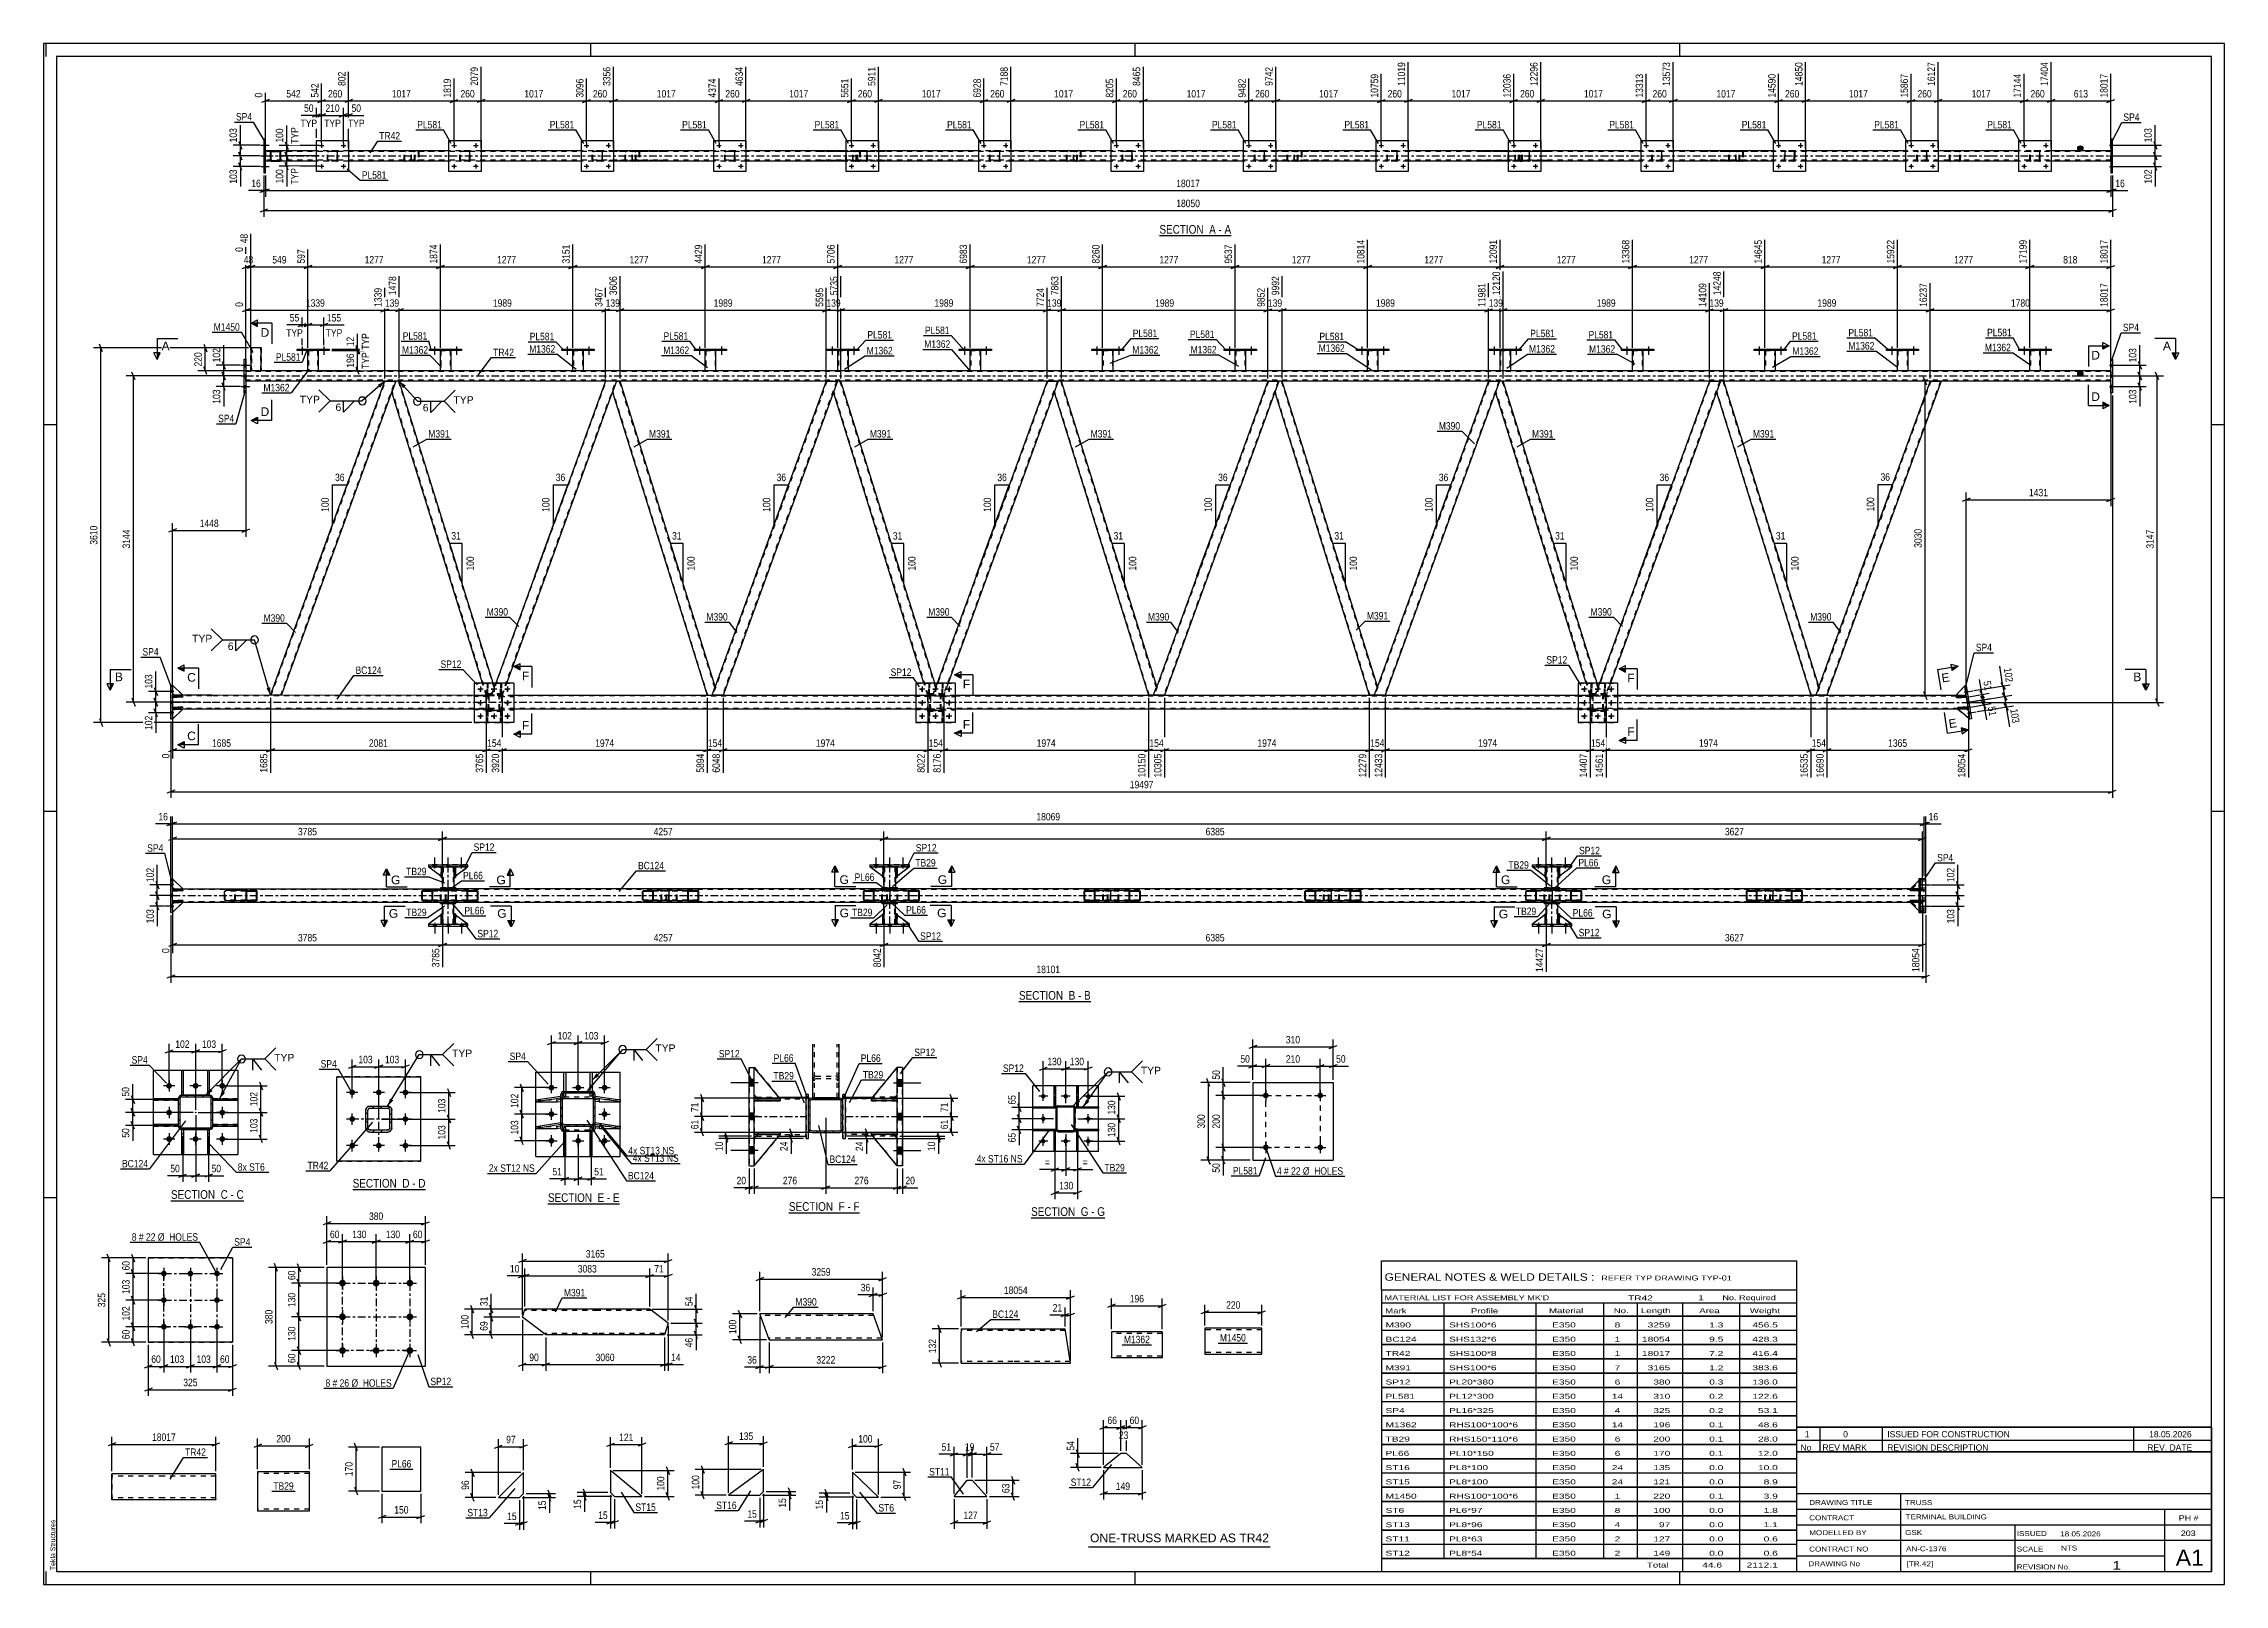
# Paper-space layout 'Layout1' of a CAD drawing. Header units: millimetres. Extents: x 0 to 841, y 0 to 594.
# The model-space entities are those that its viewports show. They can reach past a viewport. Long polylines and large blocks are cut down to what shows.
import ezdxf

# ---------------------------------------------------------------- set-up
doc = ezdxf.new("R2010")
doc.units = ezdxf.units.MM
doc.linetypes.add('DXK_LINE_DOT2', pattern=[3.9198, 1.9599, -1.9599])
doc.linetypes.add('DXK_LINE_DOT3', pattern=[5.9187, 2.979, -0.9799, 0.9799, -0.9799])
doc.layers.add('Viewport layer', color=7, linetype='Continuous', plot=False)
doc.styles.add('Arial', font='arial.ttf', dxfattribs={"height": 0.2})
doc.styles.add('Arial Narrow', font='ARIALN.TTF', dxfattribs={"height": 0.2})

# ---------------------------------------------------------------- blocks, each defined once
blk = doc.blocks.new('Unknown-232924665-1133')
at = {"color": 5, "linetype": 'Continuous'}
for p, q in [((841, 594), (0, 594)), ((0, 594), (0, 0)), ((1, 589), (1, 594)), ((836, 589), (5, 589)), ((5, 589), (5, 5)), ((211, 589), (211, 594)), ((421, 589), (421, 594)), ((631, 589), (631, 594)), ((836, 5), (836, 589)), ((841, 0), (841, 594)), ((5, 447), (0, 447)), ((841, 447), (836, 447)), ((5, 298), (0, 298)), ((841, 298), (836, 298)), ((5, 149), (0, 149)), ((841, 149), (836, 149)), ((0, 0), (841, 0)), ((1, 0), (1, 5)), ((5, 5), (836, 5)), ((211, 0), (211, 5)), ((421, 0), (421, 5)), ((631, 0), (631, 5))]:
    blk.add_line(p, q, dxfattribs=at)
at = {"color": 174, "linetype": 'Continuous', "style": 'Arial'}
blk.add_text('Tekla Structures', height=1.9102, rotation=90, dxfattribs=at).set_placement((4.5, 5.5))
blk = doc.blocks.new('Unknown-232924665-11 - 2062')
at = {"color": 6, "linetype": 'Continuous'}
blk.add_line((430.32, 519.97), (457.97, 519.97), dxfattribs=at)
at = {"color": 0, "linetype": 'Continuous'}
blk.add_wipeout([(448.43, 520.72), (448.43, 524.22), (430.32, 524.22), (430.32, 520.72)], dxfattribs=at)
blk.add_wipeout([(452.04, 520.72), (452.04, 524.22), (449.48, 524.22), (449.48, 520.72)], dxfattribs=at)
at = {"color": 7, "linetype": 'Continuous', "style": 'Arial Narrow'}
blk.add_text('SECTION ', height=3.34, dxfattribs=at).set_placement((430.32, 520.72))
at = {"color": 0, "linetype": 'Continuous'}
blk.add_wipeout([(454.36, 520.72), (454.36, 524.22), (453.09, 524.22), (453.09, 520.72)], dxfattribs=at)
blk.add_wipeout([(457.97, 520.72), (457.97, 524.22), (455.41, 524.22), (455.41, 520.72)], dxfattribs=at)
at = {"color": 7, "linetype": 'Continuous', "style": 'Arial Narrow'}
for s, p in [('A', (449.48, 520.72)), ('-', (453.09, 520.72)), ('A', (455.41, 520.72))]:
    blk.add_text(s, height=3.34, dxfattribs=at).set_placement(p)
blk = doc.blocks.new('Unknown-232924665-12 - 3479')
at = {"color": 6, "linetype": 'Continuous'}
blk.add_line((376.15, 224.65), (403.8, 224.65), dxfattribs=at)
at = {"color": 0, "linetype": 'Continuous'}
blk.add_wipeout([(394.26, 225.4), (394.26, 228.9), (376.15, 228.9), (376.15, 225.4)], dxfattribs=at)
blk.add_wipeout([(397.87, 225.4), (397.87, 228.9), (395.31, 228.9), (395.31, 225.4)], dxfattribs=at)
at = {"color": 7, "linetype": 'Continuous', "style": 'Arial Narrow'}
blk.add_text('SECTION ', height=3.34, dxfattribs=at).set_placement((376.15, 225.4))
at = {"color": 0, "linetype": 'Continuous'}
blk.add_wipeout([(400.19, 225.4), (400.19, 228.9), (398.92, 228.9), (398.92, 225.4)], dxfattribs=at)
blk.add_wipeout([(403.8, 225.4), (403.8, 228.9), (401.24, 228.9), (401.24, 225.4)], dxfattribs=at)
at = {"color": 7, "linetype": 'Continuous', "style": 'Arial Narrow'}
for s, p in [('B', (395.31, 225.4)), ('B', (401.24, 225.4)), ('-', (398.92, 225.4))]:
    blk.add_text(s, height=3.34, dxfattribs=at).set_placement(p)
blk = doc.blocks.new('Unknown-232924665-13 - 4838')
at = {"color": 6, "linetype": 'Continuous'}
blk.add_line((49.12, 147.89), (77.19, 147.89), dxfattribs=at)
at = {"color": 0, "linetype": 'Continuous'}
blk.add_wipeout([(67.23, 148.64), (67.23, 152.14), (49.12, 152.14), (49.12, 148.64)], dxfattribs=at)
blk.add_wipeout([(71.05, 148.64), (71.05, 152.14), (68.28, 152.14), (68.28, 148.64)], dxfattribs=at)
at = {"color": 7, "linetype": 'Continuous', "style": 'Arial Narrow'}
blk.add_text('SECTION ', height=3.34, dxfattribs=at).set_placement((49.12, 148.64))
at = {"color": 0, "linetype": 'Continuous'}
blk.add_wipeout([(73.37, 148.64), (73.37, 152.14), (72.1, 152.14), (72.1, 148.64)], dxfattribs=at)
blk.add_wipeout([(77.19, 148.64), (77.19, 152.14), (74.42, 152.14), (74.42, 148.64)], dxfattribs=at)
at = {"color": 7, "linetype": 'Continuous', "style": 'Arial Narrow'}
for s, p in [('C', (68.28, 148.64)), ('C', (74.42, 148.64)), ('-', (72.1, 148.64))]:
    blk.add_text(s, height=3.34, dxfattribs=at).set_placement(p)
blk = doc.blocks.new('Unknown-232924665-14 - 5105')
at = {"color": 6, "linetype": 'Continuous'}
blk.add_line((119.19, 152.22), (147.26, 152.22), dxfattribs=at)
at = {"color": 0, "linetype": 'Continuous'}
blk.add_wipeout([(137.29, 152.97), (137.29, 156.47), (119.19, 156.47), (119.19, 152.97)], dxfattribs=at)
blk.add_wipeout([(141.11, 152.97), (141.11, 156.47), (138.34, 156.47), (138.34, 152.97)], dxfattribs=at)
at = {"color": 7, "linetype": 'Continuous', "style": 'Arial Narrow'}
blk.add_text('SECTION ', height=3.34, dxfattribs=at).set_placement((119.19, 152.97))
at = {"color": 0, "linetype": 'Continuous'}
blk.add_wipeout([(143.44, 152.97), (143.44, 156.47), (142.16, 156.47), (142.16, 152.97)], dxfattribs=at)
blk.add_wipeout([(147.26, 152.97), (147.26, 156.47), (144.49, 156.47), (144.49, 152.97)], dxfattribs=at)
at = {"color": 7, "linetype": 'Continuous', "style": 'Arial Narrow'}
for s, p in [('D', (138.34, 152.97)), ('-', (142.16, 152.97)), ('D', (144.49, 152.97))]:
    blk.add_text(s, height=3.34, dxfattribs=at).set_placement(p)
blk = doc.blocks.new('Unknown-232924665-15 - 10400')
at = {"color": 6, "linetype": 'Continuous'}
blk.add_line((194.48, 146.68), (222.13, 146.68), dxfattribs=at)
at = {"color": 0, "linetype": 'Continuous'}
blk.add_wipeout([(212.59, 147.43), (212.59, 150.93), (194.48, 150.93), (194.48, 147.43)], dxfattribs=at)
blk.add_wipeout([(216.2, 147.43), (216.2, 150.93), (213.64, 150.93), (213.64, 147.43)], dxfattribs=at)
at = {"color": 7, "linetype": 'Continuous', "style": 'Arial Narrow'}
blk.add_text('SECTION ', height=3.34, dxfattribs=at).set_placement((194.48, 147.43))
at = {"color": 0, "linetype": 'Continuous'}
blk.add_wipeout([(218.52, 147.43), (218.52, 150.93), (217.25, 150.93), (217.25, 147.43)], dxfattribs=at)
blk.add_wipeout([(222.13, 147.43), (222.13, 150.93), (219.57, 150.93), (219.57, 147.43)], dxfattribs=at)
at = {"color": 7, "linetype": 'Continuous', "style": 'Arial Narrow'}
for s, p in [('E', (213.64, 147.43)), ('-', (217.25, 147.43)), ('E', (219.57, 147.43))]:
    blk.add_text(s, height=3.34, dxfattribs=at).set_placement(p)
blk = doc.blocks.new('Unknown-232924665-16 - 12692')
at = {"color": 6, "linetype": 'Continuous'}
blk.add_line((287.43, 143.26), (314.65, 143.26), dxfattribs=at)
at = {"color": 0, "linetype": 'Continuous'}
blk.add_wipeout([(305.54, 144.01), (305.54, 147.51), (287.43, 147.51), (287.43, 144.01)], dxfattribs=at)
blk.add_wipeout([(308.93, 144.01), (308.93, 147.51), (306.59, 147.51), (306.59, 144.01)], dxfattribs=at)
at = {"color": 7, "linetype": 'Continuous', "style": 'Arial Narrow'}
blk.add_text('SECTION ', height=3.34, dxfattribs=at).set_placement((287.43, 144.01))
at = {"color": 0, "linetype": 'Continuous'}
blk.add_wipeout([(311.26, 144.01), (311.26, 147.51), (309.98, 147.51), (309.98, 144.01)], dxfattribs=at)
blk.add_wipeout([(314.65, 144.01), (314.65, 147.51), (312.31, 147.51), (312.31, 144.01)], dxfattribs=at)
at = {"color": 7, "linetype": 'Continuous', "style": 'Arial Narrow'}
for s, p in [('F', (306.59, 144.01)), ('-', (309.98, 144.01)), ('F', (312.31, 144.01))]:
    blk.add_text(s, height=3.34, dxfattribs=at).set_placement(p)
blk = doc.blocks.new('Unknown-232924665-17 - 3984')
at = {"color": 6, "linetype": 'Continuous'}
blk.add_line((380.81, 141.3), (409.31, 141.3), dxfattribs=at)
at = {"color": 0, "linetype": 'Continuous'}
blk.add_wipeout([(398.92, 142.05), (398.92, 145.55), (380.81, 145.55), (380.81, 142.05)], dxfattribs=at)
blk.add_wipeout([(402.96, 142.05), (402.96, 145.55), (399.97, 145.55), (399.97, 142.05)], dxfattribs=at)
at = {"color": 7, "linetype": 'Continuous', "style": 'Arial Narrow'}
blk.add_text('SECTION ', height=3.34, dxfattribs=at).set_placement((380.81, 142.05))
at = {"color": 0, "linetype": 'Continuous'}
blk.add_wipeout([(405.28, 142.05), (405.28, 145.55), (404.01, 145.55), (404.01, 142.05)], dxfattribs=at)
blk.add_wipeout([(409.31, 142.05), (409.31, 145.55), (406.33, 145.55), (406.33, 142.05)], dxfattribs=at)
at = {"color": 7, "linetype": 'Continuous', "style": 'Arial Narrow'}
for s, p in [('G', (399.97, 142.05)), ('-', (404.01, 142.05)), ('G', (406.33, 142.05))]:
    blk.add_text(s, height=3.34, dxfattribs=at).set_placement(p)
blk = doc.blocks.new('Part-232924665-18010 - 18009')
at = {"color": 2, "linetype": 'Continuous'}
for p, q in [((230.74, 33.89), (218.65, 43.89)), ((218.65, 43.89), (218.65, 35.39)), ((218.65, 35.39), (220.15, 33.89)), ((220.15, 33.89), (230.74, 33.89))]:
    blk.add_line(p, q, dxfattribs=at)
blk = doc.blocks.new('Part-232924665-18905 - 18904')
at = {"color": 2, "linetype": 'Continuous'}
for p, q in [((184.64, 103.01), (185.62, 106.15)), ((193.63, 96.15), (184.64, 103.01)), ((213.63, 106.15), (185.62, 106.15)), ((233.73, 106.15), (213.73, 106.15)), ((240.86, 100.72), (233.73, 106.15)), ((213.63, 96.15), (193.63, 96.15)), ((239.44, 96.15), (213.73, 96.15)), ((240.86, 100.72), (239.44, 96.15))]:
    blk.add_line(p, q, dxfattribs=at)
at = {"color": 7, "linetype": 'DXK_LINE_DOT2'}
for p, q in [((213.63, 105.55), (185.43, 105.55)), ((234.52, 105.55), (213.73, 105.55)), ((213.63, 96.75), (192.84, 96.75)), ((239.63, 96.75), (213.73, 96.75))]:
    blk.add_line(p, q, dxfattribs=at)
blk = doc.blocks.new('Part-232924665-17972 - 17971')
at = {"color": 2, "linetype": 'Continuous'}
for p, q in [((415.37, 50.46), (408.8, 45.06)), ((417.65, 50.42), (415.37, 50.46)), ((408.8, 45.06), (423.68, 45.06)), ((423.68, 45.06), (417.65, 50.42))]:
    blk.add_line(p, q, dxfattribs=at)
blk = doc.blocks.new('Part-232924665-2171 - 2062')
at = {"color": 7, "linetype": 'DXK_LINE_DOT2'}
for p, q in [((227.95, 552.7), (212.96, 552.7)), ((227.95, 552.46), (212.96, 552.46)), ((227.95, 548.94), (212.96, 548.94)), ((227.95, 548.7), (212.96, 548.7)), ((224.23, 552.36), (224.21, 552.22)), ((224.21, 549.18), (224.21, 552.22)), ((224.21, 549.18), (224.22, 549.1)), ((224.22, 549.1), (224.25, 549)), ((224.25, 552.41), (224.23, 552.36)), ((224.46, 552.22), (224.48, 552.32)), ((224.46, 549.18), (224.46, 552.22)), ((224.48, 549.12), (224.46, 549.18)), ((224.48, 552.32), (224.54, 552.39)), ((224.48, 549.09), (224.48, 549.12)), ((224.54, 549.01), (224.48, 549.09)), ((224.72, 552.7), (224.52, 552.67)), ((224.52, 548.74), (224.72, 548.7)), ((224.54, 552.39), (224.62, 552.45)), ((224.62, 548.96), (224.54, 549.01)), ((224.62, 552.45), (224.72, 552.46)), ((224.72, 548.94), (224.62, 548.96)), ((228.15, 552.67), (227.95, 552.7)), ((227.95, 552.46), (228.05, 552.45)), ((228.05, 548.96), (227.95, 548.94)), ((227.95, 548.7), (228.15, 548.74)), ((228.05, 552.45), (228.13, 552.39)), ((228.13, 549.01), (228.05, 548.96)), ((228.13, 552.39), (228.19, 552.32)), ((228.19, 549.09), (228.13, 549.01)), ((228.19, 552.32), (228.21, 552.22)), ((228.19, 549.12), (228.21, 549.18)), ((228.19, 549.09), (228.19, 549.12)), ((228.21, 549.18), (228.21, 552.22)), ((228.43, 552.36), (228.42, 552.41)), ((228.42, 549), (228.44, 549.1)), ((228.46, 552.22), (228.43, 552.36)), ((228.44, 549.1), (228.46, 549.18)), ((228.46, 549.18), (228.46, 552.22))]:
    blk.add_line(p, q, dxfattribs=at)
for centre, start, end in [((224.7, 552.2), 110.75832, 155.68004), ((224.7, 549.2), 204.31996, 249.24168), ((227.97, 552.2), 24.31996, 69.24168)]:
    blk.add_arc(centre, 0.496, start, end, dxfattribs=at)
blk = doc.blocks.new('Part-232924665-23133 - 2062')
at = {"color": 7, "linetype": 'DXK_LINE_DOT2'}
for p, q in [((620.23, 552.22), (620.26, 552.41)), ((620.26, 552.41), (620.23, 552.22)), ((620.23, 549.18), (620.23, 552.22)), ((620.23, 549.18), (620.23, 552.22)), ((620.26, 549), (620.23, 549.18)), ((620.23, 549.18), (620.26, 549)), ((620.47, 552.22), (620.48, 552.31)), ((620.47, 549.18), (620.47, 552.22)), ((620.47, 549.18), (620.47, 552.22)), ((620.48, 549.09), (620.47, 549.18)), ((620.48, 552.31), (620.54, 552.39)), ((620.54, 549.01), (620.48, 549.09)), ((620.52, 552.67), (620.71, 552.7)), ((620.71, 552.7), (620.52, 552.67)), ((620.71, 548.7), (620.52, 548.74)), ((620.52, 548.74), (620.71, 548.7)), ((620.54, 552.39), (620.61, 552.44)), ((620.61, 548.96), (620.54, 549.01)), ((620.61, 552.44), (620.71, 552.46)), ((620.71, 548.94), (620.61, 548.96)), ((623.75, 552.7), (620.71, 552.7)), ((623.75, 552.46), (620.71, 552.46)), ((623.75, 548.94), (620.71, 548.94)), ((623.75, 548.7), (620.71, 548.7)), ((623.75, 552.7), (623.93, 552.67)), ((623.93, 552.67), (623.75, 552.7)), ((623.75, 552.46), (623.84, 552.44)), ((623.84, 548.96), (623.75, 548.94)), ((623.93, 548.74), (623.75, 548.7)), ((623.75, 548.7), (623.93, 548.74)), ((623.84, 552.44), (623.92, 552.39)), ((623.92, 549.01), (623.84, 548.96)), ((623.92, 552.39), (623.97, 552.31)), ((623.97, 549.09), (623.92, 549.01)), ((623.97, 552.31), (623.99, 552.22)), ((623.99, 549.18), (623.97, 549.09)), ((623.99, 549.18), (623.99, 552.22)), ((623.99, 552.22), (623.99, 549.18)), ((624.19, 552.41), (624.23, 552.22)), ((624.23, 552.22), (624.19, 552.41)), ((624.23, 549.18), (624.19, 549)), ((624.19, 549), (624.23, 549.18)), ((624.23, 549.18), (624.23, 552.22)), ((624.23, 549.18), (624.23, 552.22))]:
    blk.add_line(p, q, dxfattribs=at)
at = {"color": 7, "linetype": 'DXK_LINE_DOT3'}
blk.add_line((622.23, 550.7), (622.23, 550.7), dxfattribs=at)
at = {"color": 7, "linetype": 'DXK_LINE_DOT2'}
for centre, start, end in [((620.71, 552.22), 112.5, 157.5), ((620.71, 552.22), 112.5, 157.5), ((620.71, 549.18), 202.5, 247.5), ((620.71, 549.18), 202.5, 247.5), ((623.75, 552.22), 22.5, 67.5), ((623.75, 552.22), 22.5, 67.5), ((623.75, 549.18), 292.5, 337.5), ((623.75, 549.18), 292.5, 337.5)]:
    blk.add_arc(centre, 0.48, start, end, dxfattribs=at)
blk = doc.blocks.new('Bolt-232924665-23157 - 2062')
at = {"linetype": 'Continuous'}
for points in [[(465.23, 554.7, -1), (464.35, 554.7, -1)], [(473.63, 554.7, -1), (472.75, 554.7, -1)]]:
    blk.add_hatch(color=1, dxfattribs=at).paths.add_polyline_path(points)
at = {"color": 1, "linetype": 'Continuous'}
for p, q in [((464.79, 555.58), (464.79, 553.82)), ((473.19, 555.58), (473.19, 553.82)), ((463.91, 554.7), (465.67, 554.7)), ((472.31, 554.7), (474.07, 554.7))]:
    blk.add_line(p, q, dxfattribs=at)
blk = doc.blocks.new('Part-232924665-2152 - 2062')
at = {"color": 7, "linetype": 'DXK_LINE_DOT2'}
for p, q in [((652.61, 552.41), (652.59, 552.22)), ((652.59, 549.18), (652.59, 552.22)), ((652.59, 549.18), (652.61, 549)), ((652.67, 552.56), (652.61, 552.41)), ((652.61, 549), (652.67, 548.84)), ((652.75, 552.67), (652.67, 552.56)), ((652.67, 548.84), (652.75, 548.74)), ((652.72, 552.22), (652.73, 552.32)), ((652.72, 549.18), (652.72, 552.22)), ((652.73, 549.09), (652.72, 549.18)), ((652.73, 552.32), (652.76, 552.39)), ((652.76, 549.01), (652.73, 549.09)), ((652.86, 552.7), (652.75, 552.67)), ((652.75, 548.74), (652.86, 548.7)), ((652.76, 552.39), (652.81, 552.45)), ((652.81, 548.96), (652.76, 549.01)), ((652.81, 552.45), (652.86, 552.46)), ((652.86, 548.94), (652.81, 548.96)), ((665.01, 552.7), (652.86, 552.7)), ((665.01, 552.46), (652.86, 552.46)), ((665.01, 548.94), (652.86, 548.94)), ((665.01, 548.7), (652.86, 548.7)), ((654.13, 552.46), (654.13, 552.7)), ((654.13, 548.7), (654.13, 548.94)), ((655.14, 552.67), (654.95, 552.7)), ((654.95, 552.46), (655.05, 552.45)), ((655.05, 548.96), (654.95, 548.94)), ((654.95, 548.7), (655.14, 548.74)), ((655.05, 552.45), (655.13, 552.39)), ((655.13, 549.01), (655.05, 548.96)), ((655.13, 552.39), (655.18, 552.32)), ((655.18, 549.09), (655.13, 549.01)), ((655.18, 552.32), (655.2, 552.22)), ((655.18, 549.09), (655.19, 549.12)), ((655.19, 549.12), (655.2, 549.18)), ((655.2, 552.22), (655.2, 549.18)), ((655.42, 552.36), (655.41, 552.41)), ((655.41, 549), (655.43, 549.1)), ((655.45, 552.22), (655.42, 552.36)), ((655.43, 549.1), (655.45, 549.18)), ((655.45, 552.22), (655.45, 549.18))]:
    blk.add_line(p, q, dxfattribs=at)
blk.add_arc((654.96, 552.21), 0.492, 23.84941, 68.8059, dxfattribs=at)
blk = doc.blocks.new('Part-232924665-23146 - 2062')
at = {"color": 2, "linetype": 'Continuous'}
for p, q in [((207.38, 544.7), (207.38, 556.7)), ((207.38, 556.7), (219.78, 556.7)), ((219.78, 556.7), (219.78, 544.7)), ((219.78, 544.7), (207.38, 544.7))]:
    blk.add_line(p, q, dxfattribs=at)
blk = doc.blocks.new('Bolt-232924665-2096 - 2062')
at = {"linetype": 'Continuous'}
for points in [[(797.83, 554.36), (797.83, 555.24), (797.19, 555.24), (797.19, 554.36)], [(797.83, 554.36), (797.83, 555.24), (797.19, 555.24), (797.19, 554.36)], [(797.83, 554.36), (797.83, 555.24), (797.19, 555.24), (797.19, 554.36)], [(797.83, 550.26), (797.83, 551.14), (797.19, 551.14), (797.19, 550.26)], [(797.83, 550.26), (797.83, 551.14), (797.19, 551.14), (797.19, 550.26)], [(797.83, 546.16), (797.83, 547.04), (797.19, 547.04), (797.19, 546.16)], [(797.83, 546.16), (797.83, 547.04), (797.19, 547.04), (797.19, 546.16)], [(797.83, 546.16), (797.83, 547.04), (797.19, 547.04), (797.19, 546.16)]]:
    blk.add_hatch(color=1, dxfattribs=at).paths.add_polyline_path(points)
at = {"color": 1, "linetype": 'Continuous'}
for p, q in [((797.19, 555.24), (797.83, 555.24)), ((797.19, 555.24), (797.83, 555.24)), ((797.19, 555.24), (797.83, 555.24)), ((796.67, 554.8), (799.99, 554.8)), ((796.67, 554.8), (799.99, 554.8)), ((796.67, 554.8), (799.99, 554.8)), ((796.67, 550.7), (799.99, 550.7)), ((796.67, 550.7), (799.99, 550.7)), ((797.19, 554.36), (797.83, 554.36)), ((797.19, 554.36), (797.83, 554.36)), ((797.19, 554.36), (797.83, 554.36)), ((797.19, 551.14), (797.83, 551.14)), ((797.19, 551.14), (797.83, 551.14)), ((797.19, 550.26), (797.83, 550.26)), ((797.19, 550.26), (797.83, 550.26)), ((797.19, 547.04), (797.83, 547.04)), ((797.19, 547.04), (797.83, 547.04)), ((797.19, 547.04), (797.83, 547.04)), ((796.67, 546.6), (799.99, 546.6)), ((796.67, 546.6), (799.99, 546.6)), ((796.67, 546.6), (799.99, 546.6)), ((797.19, 546.16), (797.83, 546.16)), ((797.19, 546.16), (797.83, 546.16)), ((797.19, 546.16), (797.83, 546.16))]:
    blk.add_line(p, q, dxfattribs=at)
blk = doc.blocks.new('Bolt-232924665-23160 - 2062')
at = {"linetype": 'Continuous'}
for points in [[(567.39, 546.7, -1), (566.51, 546.7, -1)], [(575.79, 546.7, -1), (574.91, 546.7, -1)]]:
    blk.add_hatch(color=1, dxfattribs=at).paths.add_polyline_path(points)
at = {"color": 1, "linetype": 'Continuous'}
for p, q in [((566.07, 546.7), (567.83, 546.7)), ((566.95, 547.58), (566.95, 545.82)), ((574.47, 546.7), (576.23, 546.7)), ((575.35, 547.58), (575.35, 545.82))]:
    blk.add_line(p, q, dxfattribs=at)
blk = doc.blocks.new('Bolt-232924665-2098 - 2062')
at = {"linetype": 'Continuous'}
for points in [[(85.52, 554.36), (85.52, 555.24), (84.88, 555.24), (84.88, 554.36)], [(85.52, 554.36), (85.52, 555.24), (84.88, 555.24), (84.88, 554.36)], [(85.52, 554.36), (85.52, 555.24), (84.88, 555.24), (84.88, 554.36)], [(85.52, 550.26), (85.52, 551.14), (84.88, 551.14), (84.88, 550.26)], [(85.52, 550.26), (85.52, 551.14), (84.88, 551.14), (84.88, 550.26)], [(85.52, 546.16), (85.52, 547.04), (84.88, 547.04), (84.88, 546.16)], [(85.52, 546.16), (85.52, 547.04), (84.88, 547.04), (84.88, 546.16)], [(85.52, 546.16), (85.52, 547.04), (84.88, 547.04), (84.88, 546.16)]]:
    blk.add_hatch(color=1, dxfattribs=at).paths.add_polyline_path(points)
at = {"color": 1, "linetype": 'Continuous'}
for p, q in [((84.88, 555.24), (85.52, 555.24)), ((84.88, 555.24), (85.52, 555.24)), ((84.88, 555.24), (85.52, 555.24)), ((83.72, 554.8), (87.04, 554.8)), ((83.72, 554.8), (87.04, 554.8)), ((83.72, 554.8), (87.04, 554.8)), ((83.72, 550.7), (87.04, 550.7)), ((83.72, 550.7), (87.04, 550.7)), ((84.88, 554.36), (85.52, 554.36)), ((84.88, 554.36), (85.52, 554.36)), ((84.88, 554.36), (85.52, 554.36)), ((84.88, 551.14), (85.52, 551.14)), ((84.88, 551.14), (85.52, 551.14)), ((84.88, 550.26), (85.52, 550.26)), ((84.88, 550.26), (85.52, 550.26)), ((84.88, 547.04), (85.52, 547.04)), ((84.88, 547.04), (85.52, 547.04)), ((84.88, 547.04), (85.52, 547.04)), ((83.72, 546.6), (87.04, 546.6)), ((83.72, 546.6), (87.04, 546.6)), ((83.72, 546.6), (87.04, 546.6)), ((84.88, 546.16), (85.52, 546.16)), ((84.88, 546.16), (85.52, 546.16)), ((84.88, 546.16), (85.52, 546.16))]:
    blk.add_line(p, q, dxfattribs=at)
blk = doc.blocks.new('Part-232924665-2103 - 2062')
at = {"linetype": 'Continuous'}
blk.add_hatch(color=2, dxfattribs=at).paths.add_polyline_path([(785.45, 552.7), (784.65, 554.1), (786.25, 554.1)])
at = {"color": 2, "linetype": 'Continuous'}
for p, q in [((105.22, 552.7), (85.52, 552.7)), ((87.92, 548.7), (85.52, 548.7)), ((105.22, 548.7), (90.97, 548.7)), ((156.3, 552.7), (117.62, 552.7)), ((156.3, 548.7), (117.62, 548.7)), ((207.38, 552.7), (168.7, 552.7)), ((207.38, 548.7), (168.7, 548.7)), ((258.46, 552.7), (219.78, 552.7)), ((258.46, 548.7), (219.78, 548.7)), ((309.54, 552.7), (270.86, 552.7)), ((309.54, 548.7), (270.86, 548.7)), ((360.62, 552.7), (321.94, 552.7)), ((360.62, 548.7), (321.94, 548.7)), ((411.7, 552.7), (373.02, 552.7)), ((411.7, 548.7), (373.02, 548.7)), ((462.79, 552.7), (424.1, 552.7)), ((462.79, 548.7), (424.1, 548.7)), ((513.87, 552.7), (475.19, 552.7)), ((513.87, 548.7), (475.19, 548.7)), ((564.95, 552.7), (526.27, 552.7)), ((564.95, 548.7), (526.27, 548.7)), ((616.03, 552.7), (577.35, 552.7)), ((616.03, 548.7), (577.35, 548.7)), ((667.11, 552.7), (628.43, 552.7)), ((667.11, 548.7), (628.43, 548.7)), ((718.19, 552.7), (679.51, 552.7)), ((718.19, 548.7), (679.51, 548.7)), ((750.47, 552.7), (730.59, 552.7)), ((750.47, 548.7), (730.59, 548.7)), ((761.77, 552.7), (750.57, 552.7)), ((761.77, 548.7), (750.57, 548.7)), ((785.37, 552.7), (774.17, 552.7)), ((785.37, 548.7), (774.17, 548.7)), ((785.45, 552.7), (784.65, 554.1)), ((784.65, 554.1), (786.25, 554.1)), ((786.25, 554.1), (785.45, 552.7)), ((797.19, 552.7), (785.47, 552.7)), ((797.19, 548.7), (785.47, 548.7))]:
    blk.add_line(p, q, dxfattribs=at)
at = {"color": 7, "linetype": 'DXK_LINE_DOT2'}
for p, q in [((85.52, 552.7), (85.52, 552.7)), ((85.52, 552.7), (85.52, 548.7)), ((85.52, 548.7), (85.52, 552.7)), ((750.47, 552.38), (85.52, 552.38)), ((750.47, 549.02), (85.52, 549.02)), ((85.52, 548.7), (85.52, 548.7)), ((90.97, 548.7), (87.92, 548.7)), ((117.62, 552.7), (105.22, 552.7)), ((117.62, 548.7), (105.22, 548.7)), ((168.7, 552.7), (156.3, 552.7)), ((168.7, 548.7), (156.3, 548.7)), ((219.78, 552.7), (207.38, 552.7)), ((219.78, 548.7), (207.38, 548.7)), ((270.86, 552.7), (258.46, 552.7)), ((270.86, 548.7), (258.46, 548.7)), ((321.94, 552.7), (309.54, 552.7)), ((321.94, 548.7), (309.54, 548.7)), ((373.02, 552.7), (360.62, 552.7)), ((373.02, 548.7), (360.62, 548.7)), ((424.1, 552.7), (411.7, 552.7)), ((424.1, 548.7), (411.7, 548.7)), ((475.19, 552.7), (462.79, 552.7)), ((475.19, 548.7), (462.79, 548.7)), ((526.27, 552.7), (513.87, 552.7)), ((526.27, 548.7), (513.87, 548.7)), ((577.35, 552.7), (564.95, 552.7)), ((577.35, 548.7), (564.95, 548.7)), ((628.43, 552.7), (616.03, 552.7)), ((628.43, 548.7), (616.03, 548.7)), ((679.51, 552.7), (667.11, 552.7)), ((679.51, 548.7), (667.11, 548.7)), ((730.59, 552.7), (718.19, 552.7)), ((730.59, 548.7), (718.19, 548.7)), ((785.37, 552.38), (750.57, 552.38)), ((785.37, 549.02), (750.57, 549.02)), ((774.17, 552.7), (761.77, 552.7)), ((774.17, 548.7), (761.77, 548.7)), ((797.19, 552.38), (785.47, 552.38)), ((797.19, 549.02), (785.47, 549.02)), ((797.19, 548.7), (797.19, 552.7))]:
    blk.add_line(p, q, dxfattribs=at)
at = {"color": 7, "linetype": 'DXK_LINE_DOT3'}
for p, q in [((85.52, 550.7), (750.47, 550.7)), ((750.57, 550.7), (785.37, 550.7)), ((785.47, 550.7), (797.19, 550.7))]:
    blk.add_line(p, q, dxfattribs=at)
at = {"color": 2, "linetype": 'Continuous'}
blk.add_circle((785.45, 553.6), 1, dxfattribs=at)
blk = doc.blocks.new('Bolt-232924665-23155 - 2062')
at = {"linetype": 'Continuous'}
for points in [[(414.14, 554.7, -1), (413.26, 554.7, -1)], [(422.54, 554.7, -1), (421.66, 554.7, -1)]]:
    blk.add_hatch(color=1, dxfattribs=at).paths.add_polyline_path(points)
at = {"color": 1, "linetype": 'Continuous'}
for p, q in [((413.7, 555.58), (413.7, 553.82)), ((422.1, 555.58), (422.1, 553.82)), ((412.82, 554.7), (414.58, 554.7)), ((421.22, 554.7), (422.98, 554.7))]:
    blk.add_line(p, q, dxfattribs=at)
blk = doc.blocks.new('Part-232924665-2169 - 2062')
at = {"color": 2, "linetype": 'Continuous'}
for p, q in [((797.83, 557.2), (797.19, 557.2)), ((797.19, 557.2), (797.19, 544.2)), ((797.83, 544.2), (797.83, 557.2)), ((797.19, 544.2), (797.83, 544.2))]:
    blk.add_line(p, q, dxfattribs=at)
blk = doc.blocks.new('Part-232924665-2172 - 2062')
at = {"color": 7, "linetype": 'DXK_LINE_DOT2'}
for p, q in [((313.09, 552.7), (298.1, 552.7)), ((313.09, 552.46), (298.1, 552.46)), ((313.09, 548.94), (298.1, 548.94)), ((313.09, 548.7), (298.1, 548.7)), ((309.37, 552.36), (309.34, 552.22)), ((309.34, 549.18), (309.34, 552.22)), ((309.34, 549.18), (309.36, 549.1)), ((309.36, 549.1), (309.38, 549)), ((309.38, 552.41), (309.37, 552.36)), ((309.6, 552.22), (309.62, 552.32)), ((309.6, 549.18), (309.6, 552.22)), ((309.62, 549.09), (309.6, 549.18)), ((309.62, 552.32), (309.67, 552.39)), ((309.67, 549.01), (309.62, 549.09)), ((309.85, 552.7), (309.66, 552.67)), ((309.66, 548.74), (309.85, 548.7)), ((309.67, 552.39), (309.75, 552.45)), ((309.75, 548.96), (309.67, 549.01)), ((309.75, 552.45), (309.85, 552.46)), ((309.85, 548.94), (309.75, 548.96)), ((313.28, 552.67), (313.09, 552.7)), ((313.09, 552.46), (313.18, 552.45)), ((313.18, 548.96), (313.09, 548.94)), ((313.09, 548.7), (313.28, 548.74)), ((313.18, 552.45), (313.27, 552.39)), ((313.27, 549.01), (313.18, 548.96)), ((313.27, 552.39), (313.32, 552.32)), ((313.32, 549.09), (313.27, 549.01)), ((313.32, 552.32), (313.34, 552.22)), ((313.34, 549.18), (313.32, 549.09)), ((313.34, 549.18), (313.34, 552.22)), ((313.57, 552.36), (313.56, 552.41)), ((313.56, 549), (313.58, 549.12)), ((313.6, 552.22), (313.57, 552.36)), ((313.58, 549.12), (313.6, 549.18)), ((313.6, 549.18), (313.6, 552.22))]:
    blk.add_line(p, q, dxfattribs=at)
for centre, start, end in [((309.83, 552.2), 110.75832, 155.68004), ((313.11, 552.2), 24.31996, 69.24168), ((313.11, 549.2), 290.75832, 335.68004)]:
    blk.add_arc(centre, 0.496, start, end, dxfattribs=at)
blk = doc.blocks.new('Part-232924665-23126 - 2062')
at = {"color": 2, "linetype": 'Continuous'}
for p, q in [((411.7, 544.7), (411.7, 556.7)), ((411.7, 556.7), (424.1, 556.7)), ((424.1, 556.7), (424.1, 544.7)), ((424.1, 544.7), (411.7, 544.7))]:
    blk.add_line(p, q, dxfattribs=at)
blk = doc.blocks.new('Part-232924665-23131 - 2062')
at = {"color": 7, "linetype": 'DXK_LINE_DOT2'}
for p, q in [((569.15, 552.22), (569.18, 552.41)), ((569.18, 552.41), (569.15, 552.22)), ((569.15, 549.18), (569.15, 552.22)), ((569.15, 549.18), (569.15, 552.22)), ((569.18, 549), (569.15, 549.18)), ((569.15, 549.18), (569.18, 549)), ((569.39, 552.22), (569.4, 552.31)), ((569.39, 549.18), (569.39, 552.22)), ((569.39, 549.18), (569.39, 552.22)), ((569.4, 549.09), (569.39, 549.18)), ((569.4, 552.31), (569.46, 552.39)), ((569.46, 549.01), (569.4, 549.09)), ((569.44, 552.67), (569.63, 552.7)), ((569.63, 552.7), (569.44, 552.67)), ((569.63, 548.7), (569.44, 548.74)), ((569.44, 548.74), (569.63, 548.7)), ((569.46, 552.39), (569.53, 552.44)), ((569.53, 548.96), (569.46, 549.01)), ((569.53, 552.44), (569.63, 552.46)), ((569.63, 548.94), (569.53, 548.96)), ((572.67, 552.7), (569.63, 552.7)), ((572.67, 552.46), (569.63, 552.46)), ((572.67, 548.94), (569.63, 548.94)), ((572.67, 548.7), (569.63, 548.7)), ((572.67, 552.7), (572.85, 552.67)), ((572.85, 552.67), (572.67, 552.7)), ((572.67, 552.46), (572.76, 552.44)), ((572.76, 548.96), (572.67, 548.94)), ((572.85, 548.74), (572.67, 548.7)), ((572.67, 548.7), (572.85, 548.74)), ((572.76, 552.44), (572.84, 552.39)), ((572.84, 549.01), (572.76, 548.96)), ((572.84, 552.39), (572.89, 552.31)), ((572.89, 549.09), (572.84, 549.01)), ((572.89, 552.31), (572.91, 552.22)), ((572.91, 549.18), (572.89, 549.09)), ((572.91, 549.18), (572.91, 552.22)), ((572.91, 552.22), (572.91, 549.18)), ((573.11, 552.41), (573.15, 552.22)), ((573.15, 552.22), (573.11, 552.41)), ((573.15, 549.18), (573.11, 549)), ((573.11, 549), (573.15, 549.18)), ((573.15, 549.18), (573.15, 552.22)), ((573.15, 549.18), (573.15, 552.22))]:
    blk.add_line(p, q, dxfattribs=at)
at = {"color": 7, "linetype": 'DXK_LINE_DOT3'}
blk.add_line((571.15, 550.7), (571.15, 550.7), dxfattribs=at)
at = {"color": 7, "linetype": 'DXK_LINE_DOT2'}
for centre, start, end in [((569.63, 552.22), 112.5, 157.5), ((569.63, 552.22), 112.5, 157.5), ((569.63, 549.18), 202.5, 247.5), ((569.63, 549.18), 202.5, 247.5), ((572.67, 552.22), 22.5, 67.5), ((572.67, 552.22), 22.5, 67.5), ((572.67, 549.18), 292.5, 337.5), ((572.67, 549.18), 292.5, 337.5)]:
    blk.add_arc(centre, 0.48, start, end, dxfattribs=at)
blk = doc.blocks.new('Part-232924665-2173 - 2062')
at = {"color": 7, "linetype": 'DXK_LINE_DOT2'}
for p, q in [((398.22, 552.7), (383.23, 552.7)), ((398.22, 552.46), (383.23, 552.46)), ((398.22, 548.94), (383.23, 548.94)), ((398.22, 548.7), (383.23, 548.7)), ((394.5, 552.36), (394.47, 552.22)), ((394.47, 549.18), (394.47, 552.22)), ((394.47, 549.18), (394.49, 549.1)), ((394.49, 549.1), (394.51, 549)), ((394.51, 552.41), (394.5, 552.36)), ((394.73, 552.22), (394.75, 552.32)), ((394.73, 549.18), (394.73, 552.22)), ((394.74, 549.12), (394.73, 549.18)), ((394.75, 549.09), (394.74, 549.12)), ((394.75, 552.32), (394.8, 552.39)), ((394.8, 549.01), (394.75, 549.09)), ((394.99, 552.7), (394.79, 552.67)), ((394.79, 548.74), (394.99, 548.7)), ((394.8, 552.39), (394.89, 552.45)), ((394.89, 548.96), (394.8, 549.01)), ((394.89, 552.45), (394.99, 552.46)), ((394.99, 548.94), (394.89, 548.96)), ((398.42, 552.67), (398.22, 552.7)), ((398.22, 552.46), (398.32, 552.45)), ((398.32, 548.96), (398.22, 548.94)), ((398.22, 548.7), (398.42, 548.74)), ((398.32, 552.45), (398.4, 552.39)), ((398.4, 549.01), (398.32, 548.96)), ((398.4, 552.39), (398.46, 552.32)), ((398.46, 549.09), (398.4, 549.01)), ((398.46, 552.32), (398.48, 552.22)), ((398.46, 549.12), (398.48, 549.18)), ((398.46, 549.09), (398.46, 549.12)), ((398.48, 549.18), (398.48, 552.22)), ((398.7, 552.36), (398.69, 552.41)), ((398.69, 549), (398.71, 549.1)), ((398.73, 552.22), (398.7, 552.36)), ((398.71, 549.1), (398.73, 549.18)), ((398.73, 549.18), (398.73, 552.22))]:
    blk.add_line(p, q, dxfattribs=at)
for centre, start, end in [((394.97, 552.2), 110.75832, 155.68004), ((394.97, 549.2), 204.31996, 249.24168), ((398.24, 552.2), 24.31996, 69.24168)]:
    blk.add_arc(centre, 0.496, start, end, dxfattribs=at)
blk = doc.blocks.new('Part-232924665-23140 - 2062')
at = {"color": 2, "linetype": 'Continuous'}
for p, q in [((761.77, 544.7), (761.77, 556.7)), ((761.77, 556.7), (774.17, 556.7)), ((774.17, 556.7), (774.17, 544.7)), ((774.17, 544.7), (761.77, 544.7))]:
    blk.add_line(p, q, dxfattribs=at)
blk = doc.blocks.new('Part-232924665-2174 - 2062')
at = {"color": 7, "linetype": 'DXK_LINE_DOT2'}
for p, q in [((483.35, 552.7), (468.37, 552.7)), ((483.35, 552.46), (468.37, 552.46)), ((483.35, 548.94), (468.37, 548.94)), ((483.35, 548.7), (468.37, 548.7)), ((479.64, 552.36), (479.61, 552.22)), ((479.61, 549.18), (479.61, 552.22)), ((479.61, 549.18), (479.63, 549.1)), ((479.63, 549.1), (479.65, 549)), ((479.65, 552.41), (479.64, 552.36)), ((479.86, 552.22), (479.88, 552.32)), ((479.86, 549.18), (479.86, 552.22)), ((479.88, 549.12), (479.86, 549.18)), ((479.88, 552.32), (479.94, 552.39)), ((479.88, 549.09), (479.88, 549.12)), ((479.94, 549.01), (479.88, 549.09)), ((480.12, 552.7), (479.92, 552.67)), ((479.92, 548.74), (480.12, 548.7)), ((479.94, 552.39), (480.02, 552.45)), ((480.02, 548.96), (479.94, 549.01)), ((480.02, 552.45), (480.12, 552.46)), ((480.12, 548.94), (480.02, 548.96)), ((483.55, 552.67), (483.35, 552.7)), ((483.35, 552.46), (483.45, 552.45)), ((483.45, 548.96), (483.35, 548.94)), ((483.35, 548.7), (483.55, 548.74)), ((483.45, 552.45), (483.54, 552.39)), ((483.54, 549.01), (483.45, 548.96)), ((483.54, 552.39), (483.59, 552.32)), ((483.59, 549.09), (483.54, 549.01)), ((483.59, 552.32), (483.61, 552.22)), ((483.59, 549.09), (483.6, 549.12)), ((483.6, 549.12), (483.61, 549.18)), ((483.61, 549.18), (483.61, 552.22)), ((483.84, 552.36), (483.83, 552.41)), ((483.83, 549), (483.85, 549.1)), ((483.87, 552.22), (483.84, 552.36)), ((483.85, 549.1), (483.87, 549.18)), ((483.87, 549.18), (483.87, 552.22))]:
    blk.add_line(p, q, dxfattribs=at)
for centre, start, end in [((480.1, 552.2), 110.75832, 155.68004), ((480.1, 549.2), 204.31996, 249.24168), ((483.37, 552.2), 24.31996, 69.24168)]:
    blk.add_arc(centre, 0.496, start, end, dxfattribs=at)
blk = doc.blocks.new('Part-232924665-2175 - 2062')
at = {"color": 7, "linetype": 'DXK_LINE_DOT2'}
for p, q in [((568.49, 552.7), (553.5, 552.7)), ((568.49, 552.46), (553.5, 552.46)), ((568.49, 548.94), (553.5, 548.94)), ((568.49, 548.7), (553.5, 548.7)), ((564.77, 552.36), (564.74, 552.22)), ((564.74, 549.18), (564.74, 552.22)), ((564.74, 549.18), (564.76, 549.1)), ((564.76, 549.1), (564.78, 549)), ((564.78, 552.41), (564.77, 552.36)), ((565, 552.22), (565.02, 552.32)), ((565, 549.18), (565, 552.22)), ((565.02, 549.09), (565, 549.18)), ((565.02, 552.32), (565.07, 552.39)), ((565.07, 549.01), (565.02, 549.09)), ((565.25, 552.7), (565.06, 552.67)), ((565.06, 548.74), (565.25, 548.7)), ((565.07, 552.39), (565.16, 552.45)), ((565.16, 548.96), (565.07, 549.01)), ((565.16, 552.45), (565.25, 552.46)), ((565.25, 548.94), (565.16, 548.96)), ((568.68, 552.67), (568.49, 552.7)), ((568.49, 552.46), (568.59, 552.45)), ((568.59, 548.96), (568.49, 548.94)), ((568.49, 548.7), (568.68, 548.74)), ((568.59, 552.45), (568.67, 552.39)), ((568.67, 549.01), (568.59, 548.96)), ((568.67, 552.39), (568.72, 552.32)), ((568.72, 549.09), (568.67, 549.01)), ((568.72, 552.32), (568.74, 552.22)), ((568.74, 549.18), (568.72, 549.09)), ((568.74, 549.18), (568.74, 552.22)), ((569, 552.22), (568.96, 552.41)), ((568.96, 549), (569, 549.18)), ((569, 549.18), (569, 552.22))]:
    blk.add_line(p, q, dxfattribs=at)
for centre, start, end in [((565.23, 552.2), 110.75832, 155.68004), ((565.23, 549.2), 204.31996, 249.24168), ((568.51, 552.2), 24.31996, 69.24168), ((568.51, 549.2), 290.75832, 335.68004)]:
    blk.add_arc(centre, 0.496, start, end, dxfattribs=at)
blk = doc.blocks.new('Bolt-232924665-23153 - 2062')
at = {"linetype": 'Continuous'}
for points in [[(363.06, 554.7, -1), (362.18, 554.7, -1)], [(371.46, 554.7, -1), (370.58, 554.7, -1)]]:
    blk.add_hatch(color=1, dxfattribs=at).paths.add_polyline_path(points)
at = {"color": 1, "linetype": 'Continuous'}
for p, q in [((362.62, 555.58), (362.62, 553.82)), ((371.02, 555.58), (371.02, 553.82)), ((361.74, 554.7), (363.5, 554.7)), ((370.14, 554.7), (371.9, 554.7))]:
    blk.add_line(p, q, dxfattribs=at)
blk = doc.blocks.new('Part-232924665-23130 - 2062')
at = {"color": 2, "linetype": 'Continuous'}
for p, q in [((513.87, 544.7), (513.87, 556.7)), ((513.87, 556.7), (526.27, 556.7)), ((526.27, 556.7), (526.27, 544.7)), ((526.27, 544.7), (513.87, 544.7))]:
    blk.add_line(p, q, dxfattribs=at)
blk = doc.blocks.new('Part-232924665-2176 - 2062')
at = {"color": 7, "linetype": 'DXK_LINE_DOT2'}
for p, q in [((653.62, 552.7), (638.63, 552.7)), ((653.62, 552.46), (638.63, 552.46)), ((653.62, 548.94), (638.63, 548.94)), ((653.62, 548.7), (638.63, 548.7)), ((649.91, 552.36), (649.88, 552.22)), ((649.88, 549.18), (649.88, 552.22)), ((649.88, 549.18), (649.9, 549.1)), ((649.9, 549.1), (649.92, 549)), ((649.92, 552.41), (649.91, 552.36)), ((650.13, 552.22), (650.15, 552.32)), ((650.13, 549.18), (650.13, 552.22)), ((650.15, 549.12), (650.13, 549.18)), ((650.15, 552.32), (650.21, 552.39)), ((650.15, 549.09), (650.15, 549.12)), ((650.21, 549.01), (650.15, 549.09)), ((650.39, 552.7), (650.19, 552.67)), ((650.19, 548.74), (650.39, 548.7)), ((650.21, 552.39), (650.29, 552.45)), ((650.29, 548.96), (650.21, 549.01)), ((650.29, 552.45), (650.39, 552.46)), ((650.39, 548.94), (650.29, 548.96)), ((653.82, 552.67), (653.62, 552.7)), ((653.62, 552.46), (653.72, 552.45)), ((653.72, 548.96), (653.62, 548.94)), ((653.62, 548.7), (653.82, 548.74)), ((653.72, 552.45), (653.8, 552.39)), ((653.8, 549.01), (653.72, 548.96)), ((653.8, 552.39), (653.86, 552.32)), ((653.86, 549.09), (653.8, 549.01)), ((653.86, 552.32), (653.88, 552.22)), ((653.86, 549.12), (653.88, 549.18)), ((653.86, 549.09), (653.86, 549.12)), ((653.88, 549.18), (653.88, 552.22)), ((654.11, 552.36), (654.1, 552.41)), ((654.1, 549), (654.12, 549.1)), ((654.13, 552.22), (654.11, 552.36)), ((654.12, 549.1), (654.13, 549.18)), ((654.13, 549.18), (654.13, 552.22))]:
    blk.add_line(p, q, dxfattribs=at)
for centre, start, end in [((650.37, 552.2), 110.75832, 155.68004), ((650.37, 549.2), 204.31996, 249.24168), ((653.64, 552.2), 24.31996, 69.24168)]:
    blk.add_arc(centre, 0.496, start, end, dxfattribs=at)
blk = doc.blocks.new('Part-232924665-23151 - 2062')
at = {"color": 2, "linetype": 'Continuous'}
for p, q in [((87.48, 552.41), (87.45, 552.22)), ((87.45, 549.18), (87.45, 552.22)), ((87.45, 549.18), (87.48, 549)), ((87.7, 552.31), (87.69, 552.22)), ((87.69, 549.18), (87.69, 552.22)), ((87.69, 549.18), (87.7, 549.09)), ((87.76, 552.39), (87.7, 552.31)), ((87.76, 549.01), (87.7, 549.09)), ((87.93, 552.7), (87.74, 552.67)), ((87.74, 548.74), (87.93, 548.7)), ((87.83, 552.44), (87.76, 552.39)), ((87.83, 548.96), (87.76, 549.01)), ((87.83, 552.44), (87.93, 552.46)), ((87.93, 548.94), (87.83, 548.96)), ((87.93, 552.7), (90.97, 552.7)), ((87.93, 552.7), (87.93, 552.7)), ((87.93, 552.46), (90.97, 552.46)), ((87.93, 552.46), (87.93, 552.46)), ((87.93, 548.94), (90.97, 548.94)), ((87.93, 548.94), (87.93, 548.94)), ((87.93, 548.7), (90.97, 548.7)), ((87.93, 548.7), (87.93, 548.7)), ((90.97, 552.7), (90.97, 552.7)), ((91.15, 552.67), (90.97, 552.7)), ((90.97, 552.46), (90.97, 552.46)), ((90.97, 552.46), (91.06, 552.44)), ((91.06, 548.96), (90.97, 548.94)), ((90.97, 548.94), (90.97, 548.94)), ((90.97, 548.7), (91.15, 548.74)), ((90.97, 548.7), (90.97, 548.7)), ((91.06, 552.44), (91.13, 552.39)), ((91.13, 549.01), (91.06, 548.96)), ((91.19, 552.31), (91.13, 552.39)), ((91.19, 549.09), (91.13, 549.01)), ((91.19, 552.31), (91.21, 552.22)), ((91.21, 549.18), (91.19, 549.09)), ((91.21, 549.18), (91.21, 552.22)), ((91.45, 552.22), (91.41, 552.41)), ((91.41, 549), (91.45, 549.18)), ((91.45, 549.18), (91.45, 552.22))]:
    blk.add_line(p, q, dxfattribs=at)
at = {"color": 7, "linetype": 'DXK_LINE_DOT2'}
for p, q in [((87.45, 552.22), (87.48, 552.41)), ((87.48, 549), (87.45, 549.18)), ((87.69, 549.18), (87.69, 549.18)), ((87.7, 552.31), (87.7, 552.31)), ((87.74, 552.67), (87.93, 552.7)), ((87.93, 548.7), (87.74, 548.74)), ((87.76, 552.39), (87.76, 552.39)), ((87.76, 549.01), (87.83, 548.96)), ((87.83, 552.44), (87.93, 552.46)), ((87.83, 552.44), (87.83, 552.44)), ((87.83, 548.96), (87.93, 548.94)), ((87.93, 552.7), (90.97, 552.7)), ((90.97, 552.46), (87.93, 552.46)), ((87.93, 548.94), (90.97, 548.94)), ((87.93, 548.7), (90.97, 548.7)), ((90.97, 552.7), (91.15, 552.67)), ((91.06, 552.44), (90.97, 552.46)), ((90.97, 548.94), (91.06, 548.96)), ((91.15, 548.74), (90.97, 548.7)), ((91.13, 552.39), (91.06, 552.44)), ((91.13, 552.39), (91.13, 552.39)), ((91.19, 552.31), (91.19, 552.31)), ((91.19, 552.31), (91.19, 552.31)), ((91.21, 549.18), (91.21, 549.18)), ((91.41, 552.41), (91.45, 552.22)), ((91.45, 549.18), (91.41, 549))]:
    blk.add_line(p, q, dxfattribs=at)
at = {"color": 2, "linetype": 'Continuous'}
for centre, start, end in [((87.93, 552.22), 112.50009, 157.50009), ((87.93, 549.18), 202.50009, 247.50009), ((90.97, 552.22), 22.50009, 67.50009), ((90.97, 549.18), 292.50009, 337.50009)]:
    blk.add_arc(centre, 0.48, start, end, dxfattribs=at)
at = {"color": 7, "linetype": 'DXK_LINE_DOT2'}
for centre, start, end in [((87.93, 552.22), 112.50009, 157.50009), ((87.93, 549.18), 202.50009, 247.50009), ((90.97, 552.22), 22.50009, 67.50009), ((90.97, 549.18), 292.50009, 337.50009)]:
    blk.add_arc(centre, 0.48, start, end, dxfattribs=at)
blk = doc.blocks.new('Part-232924665-2177 - 2062')
at = {"color": 7, "linetype": 'DXK_LINE_DOT2'}
for p, q in [((142.82, 552.7), (127.83, 552.7)), ((142.82, 552.46), (127.83, 552.46)), ((142.82, 548.94), (127.83, 548.94)), ((142.82, 548.7), (127.83, 548.7)), ((139.1, 552.36), (139.07, 552.22)), ((139.07, 549.18), (139.07, 552.22)), ((139.07, 549.18), (139.09, 549.1)), ((139.09, 549.1), (139.11, 549)), ((139.11, 552.41), (139.1, 552.36)), ((139.33, 552.22), (139.35, 552.32)), ((139.33, 549.18), (139.33, 552.22)), ((139.34, 549.12), (139.33, 549.18)), ((139.35, 549.09), (139.34, 549.12)), ((139.35, 552.32), (139.4, 552.39)), ((139.4, 549.01), (139.35, 549.09)), ((139.58, 552.7), (139.39, 552.67)), ((139.39, 548.74), (139.58, 548.7)), ((139.4, 552.39), (139.49, 552.45)), ((139.49, 548.96), (139.4, 549.01)), ((139.49, 552.45), (139.58, 552.46)), ((139.58, 548.94), (139.49, 548.96)), ((143.01, 552.67), (142.82, 552.7)), ((142.82, 552.46), (142.92, 552.45)), ((142.92, 548.96), (142.82, 548.94)), ((142.82, 548.7), (143.01, 548.74)), ((142.92, 552.45), (143, 552.39)), ((143, 549.01), (142.92, 548.96)), ((143, 552.39), (143.05, 552.32)), ((143.05, 549.09), (143, 549.01)), ((143.05, 552.32), (143.07, 552.22)), ((143.05, 549.09), (143.06, 549.12)), ((143.06, 549.12), (143.07, 549.18)), ((143.07, 549.18), (143.07, 552.22)), ((143.3, 552.36), (143.29, 552.41)), ((143.29, 549), (143.31, 549.1)), ((143.33, 552.22), (143.3, 552.36)), ((143.31, 549.1), (143.33, 549.18)), ((143.33, 549.18), (143.33, 552.22))]:
    blk.add_line(p, q, dxfattribs=at)
for centre, start, end in [((139.56, 552.2), 110.75832, 155.68004), ((139.56, 549.2), 204.31996, 249.24168), ((142.84, 552.2), 24.31996, 69.24168)]:
    blk.add_arc(centre, 0.496, start, end, dxfattribs=at)
blk = doc.blocks.new('Part-232924665-23144 - 2062')
at = {"color": 2, "linetype": 'Continuous'}
for p, q in [((258.46, 544.7), (258.46, 556.7)), ((258.46, 556.7), (270.86, 556.7)), ((270.86, 556.7), (270.86, 544.7)), ((270.86, 544.7), (258.46, 544.7))]:
    blk.add_line(p, q, dxfattribs=at)
blk = doc.blocks.new('Part-232924665-2182 - 2062')
at = {"color": 2, "linetype": 'Continuous'}
for p, q in [((85.52, 557.2), (84.88, 557.2)), ((84.88, 557.2), (84.88, 544.2)), ((85.52, 544.2), (85.52, 557.2)), ((84.88, 544.2), (85.52, 544.2))]:
    blk.add_line(p, q, dxfattribs=at)
at = {"color": 7, "linetype": 'DXK_LINE_DOT2'}
for p, q in [((84.88, 557.2), (84.88, 544.2)), ((85.52, 544.2), (85.52, 557.2))]:
    blk.add_line(p, q, dxfattribs=at)
blk = doc.blocks.new('Bolt-232924665-23161 - 2062')
at = {"linetype": 'Continuous'}
for points in [[(567.39, 554.7, -1), (566.51, 554.7, -1)], [(575.79, 554.7, -1), (574.91, 554.7, -1)]]:
    blk.add_hatch(color=1, dxfattribs=at).paths.add_polyline_path(points)
at = {"color": 1, "linetype": 'Continuous'}
for p, q in [((566.95, 555.58), (566.95, 553.82)), ((575.35, 555.58), (575.35, 553.82)), ((566.07, 554.7), (567.83, 554.7)), ((574.47, 554.7), (576.23, 554.7))]:
    blk.add_line(p, q, dxfattribs=at)
blk = doc.blocks.new('Part-232924665-2183 - 2062')
at = {"color": 7, "linetype": 'DXK_LINE_DOT2'}
for p, q in [((738.76, 552.7), (723.77, 552.7)), ((738.76, 552.46), (723.77, 552.46)), ((738.76, 548.94), (723.77, 548.94)), ((738.76, 548.7), (723.77, 548.7)), ((735.04, 552.36), (735.01, 552.22)), ((735.01, 549.18), (735.01, 552.22)), ((735.01, 549.18), (735.03, 549.1)), ((735.03, 549.1), (735.05, 549)), ((735.05, 552.41), (735.04, 552.36)), ((735.27, 552.22), (735.29, 552.32)), ((735.27, 549.18), (735.27, 552.22)), ((735.28, 549.12), (735.27, 549.18)), ((735.29, 549.09), (735.28, 549.12)), ((735.29, 552.32), (735.34, 552.39)), ((735.34, 549.01), (735.29, 549.09)), ((735.52, 552.7), (735.33, 552.67)), ((735.33, 548.74), (735.52, 548.7)), ((735.34, 552.39), (735.42, 552.45)), ((735.42, 548.96), (735.34, 549.01)), ((735.42, 552.45), (735.52, 552.46)), ((735.52, 548.94), (735.42, 548.96)), ((738.95, 552.67), (738.76, 552.7)), ((738.76, 552.46), (738.86, 552.45)), ((738.86, 548.96), (738.76, 548.94)), ((738.76, 548.7), (738.95, 548.74)), ((738.86, 552.45), (738.94, 552.39)), ((738.94, 549.01), (738.86, 548.96)), ((738.94, 552.39), (738.99, 552.32)), ((738.99, 549.09), (738.94, 549.01)), ((738.99, 552.32), (739.01, 552.22)), ((738.99, 549.09), (739, 549.12)), ((739, 549.12), (739.01, 549.18)), ((739.01, 549.18), (739.01, 552.22)), ((739.24, 552.36), (739.23, 552.41)), ((739.23, 549), (739.25, 549.1)), ((739.27, 552.22), (739.24, 552.36)), ((739.25, 549.1), (739.27, 549.18)), ((739.27, 549.18), (739.27, 552.22))]:
    blk.add_line(p, q, dxfattribs=at)
for centre, start, end in [((735.5, 552.2), 110.75832, 155.68004), ((735.5, 549.2), 204.31996, 249.24168), ((738.78, 552.2), 24.31996, 69.24168)]:
    blk.add_arc(centre, 0.496, start, end, dxfattribs=at)
blk = doc.blocks.new('Part-232924665-23138 - 2062')
at = {"color": 2, "linetype": 'Continuous'}
for p, q in [((718.19, 544.7), (718.19, 556.7)), ((718.19, 556.7), (730.59, 556.7)), ((730.59, 556.7), (730.59, 544.7)), ((730.59, 544.7), (718.19, 544.7))]:
    blk.add_line(p, q, dxfattribs=at)
blk = doc.blocks.new('Part-232924665-2184 - 2062')
at = {"color": 7, "linetype": 'DXK_LINE_DOT2'}
for p, q in [((141.8, 552.41), (141.78, 552.22)), ((141.78, 549.18), (141.78, 552.22)), ((141.78, 549.18), (141.8, 549)), ((141.86, 552.56), (141.8, 552.41)), ((141.8, 549), (141.86, 548.84)), ((141.95, 552.67), (141.86, 552.56)), ((141.86, 548.84), (141.95, 548.74)), ((141.92, 552.22), (141.93, 552.32)), ((141.92, 549.18), (141.92, 552.22)), ((141.93, 549.09), (141.92, 549.18)), ((141.93, 552.32), (141.96, 552.39)), ((141.96, 549.01), (141.93, 549.09)), ((142.05, 552.7), (141.95, 552.67)), ((141.95, 548.74), (142.05, 548.7)), ((141.96, 552.39), (142, 552.45)), ((142, 548.96), (141.96, 549.01)), ((142, 552.45), (142.05, 552.46)), ((142.05, 548.94), (142, 548.96)), ((154.21, 552.7), (142.05, 552.7)), ((154.21, 552.46), (142.05, 552.46)), ((154.21, 548.94), (142.05, 548.94)), ((154.21, 548.7), (142.05, 548.7)), ((143.33, 552.46), (143.33, 552.7)), ((143.33, 548.7), (143.33, 548.94)), ((144.34, 552.67), (144.14, 552.7)), ((144.14, 552.46), (144.24, 552.45)), ((144.24, 548.96), (144.14, 548.94)), ((144.14, 548.7), (144.34, 548.74)), ((144.24, 552.45), (144.32, 552.39)), ((144.32, 549.01), (144.24, 548.96)), ((144.32, 552.39), (144.38, 552.32)), ((144.38, 549.09), (144.32, 549.01)), ((144.38, 552.32), (144.4, 552.22)), ((144.38, 549.12), (144.4, 549.18)), ((144.38, 549.09), (144.38, 549.12)), ((144.4, 552.22), (144.4, 549.18)), ((144.62, 552.36), (144.61, 552.41)), ((144.61, 549), (144.63, 549.1)), ((144.65, 552.22), (144.62, 552.36)), ((144.63, 549.1), (144.65, 549.18)), ((144.65, 552.22), (144.65, 549.18))]:
    blk.add_line(p, q, dxfattribs=at)
blk.add_arc((144.16, 552.21), 0.492, 23.84941, 68.8059, dxfattribs=at)
blk = doc.blocks.new('Bolt-232924665-23159 - 2062')
at = {"linetype": 'Continuous'}
for points in [[(516.31, 554.7, -1), (515.43, 554.7, -1)], [(524.71, 554.7, -1), (523.83, 554.7, -1)]]:
    blk.add_hatch(color=1, dxfattribs=at).paths.add_polyline_path(points)
at = {"color": 1, "linetype": 'Continuous'}
for p, q in [((515.87, 555.58), (515.87, 553.82)), ((524.27, 555.58), (524.27, 553.82)), ((514.99, 554.7), (516.75, 554.7)), ((523.39, 554.7), (525.15, 554.7))]:
    blk.add_line(p, q, dxfattribs=at)
blk = doc.blocks.new('Part-232924665-2185 - 2062')
at = {"color": 7, "linetype": 'DXK_LINE_DOT2'}
for p, q in [((226.94, 552.41), (226.92, 552.22)), ((226.92, 549.18), (226.92, 552.22)), ((226.92, 549.18), (226.94, 549)), ((227, 552.56), (226.94, 552.41)), ((226.94, 549), (227, 548.84)), ((227.08, 552.67), (227, 552.56)), ((227, 548.84), (227.08, 548.74)), ((227.05, 552.22), (227.06, 552.32)), ((227.05, 549.18), (227.05, 552.22)), ((227.06, 549.09), (227.05, 549.18)), ((227.06, 552.32), (227.09, 552.39)), ((227.09, 549.01), (227.06, 549.09)), ((227.19, 552.7), (227.08, 552.67)), ((227.08, 548.74), (227.19, 548.7)), ((227.09, 552.39), (227.13, 552.45)), ((227.13, 548.96), (227.09, 549.01)), ((227.13, 552.45), (227.19, 552.46)), ((227.19, 548.94), (227.13, 548.96)), ((239.34, 552.7), (227.19, 552.7)), ((239.34, 552.46), (227.19, 552.46)), ((239.34, 548.94), (227.19, 548.94)), ((239.34, 548.7), (227.19, 548.7)), ((228.46, 552.46), (228.46, 552.7)), ((228.46, 548.7), (228.46, 548.94)), ((229.47, 552.67), (229.28, 552.7)), ((229.28, 552.46), (229.37, 552.45)), ((229.37, 548.96), (229.28, 548.94)), ((229.28, 548.7), (229.47, 548.74)), ((229.37, 552.45), (229.46, 552.39)), ((229.46, 549.01), (229.37, 548.96)), ((229.46, 552.39), (229.51, 552.32)), ((229.51, 549.09), (229.46, 549.01)), ((229.51, 552.32), (229.53, 552.22)), ((229.51, 549.09), (229.52, 549.12)), ((229.52, 549.12), (229.53, 549.18)), ((229.53, 552.22), (229.53, 549.18)), ((229.75, 552.36), (229.74, 552.41)), ((229.74, 549), (229.76, 549.1)), ((229.78, 552.22), (229.75, 552.36)), ((229.76, 549.1), (229.78, 549.18)), ((229.78, 552.22), (229.78, 549.18))]:
    blk.add_line(p, q, dxfattribs=at)
blk.add_arc((229.29, 552.21), 0.492, 23.84941, 68.8059, dxfattribs=at)
blk = doc.blocks.new('Part-232924665-2186 - 2062')
at = {"color": 7, "linetype": 'DXK_LINE_DOT2'}
for p, q in [((312.07, 552.41), (312.05, 552.22)), ((312.05, 549.18), (312.05, 552.22)), ((312.05, 549.18), (312.07, 549)), ((312.13, 552.56), (312.07, 552.41)), ((312.07, 549), (312.13, 548.84)), ((312.22, 552.67), (312.13, 552.56)), ((312.13, 548.84), (312.22, 548.74)), ((312.19, 552.22), (312.2, 552.32)), ((312.19, 549.18), (312.19, 552.22)), ((312.2, 549.09), (312.19, 549.18)), ((312.2, 552.32), (312.23, 552.39)), ((312.23, 549.01), (312.2, 549.09)), ((312.32, 552.7), (312.22, 552.67)), ((312.22, 548.74), (312.32, 548.7)), ((312.23, 552.39), (312.27, 552.45)), ((312.27, 548.96), (312.23, 549.01)), ((312.27, 552.45), (312.32, 552.46)), ((312.32, 548.94), (312.27, 548.96)), ((324.48, 552.7), (312.32, 552.7)), ((324.48, 552.46), (312.32, 552.46)), ((324.48, 548.94), (312.32, 548.94)), ((324.48, 548.7), (312.32, 548.7)), ((313.6, 552.7), (313.6, 552.46)), ((313.6, 548.7), (313.6, 548.94)), ((314.6, 552.67), (314.41, 552.7)), ((314.41, 552.46), (314.51, 552.45)), ((314.51, 548.96), (314.41, 548.94)), ((314.41, 548.7), (314.6, 548.74)), ((314.51, 552.45), (314.59, 552.39)), ((314.59, 549.01), (314.51, 548.96)), ((314.59, 552.39), (314.64, 552.32)), ((314.64, 549.09), (314.59, 549.01)), ((314.64, 552.32), (314.66, 552.22)), ((314.66, 549.18), (314.64, 549.09)), ((314.66, 552.22), (314.66, 549.18)), ((314.89, 552.36), (314.88, 552.41)), ((314.88, 549), (314.9, 549.12)), ((314.92, 552.22), (314.89, 552.36)), ((314.9, 549.12), (314.92, 549.18)), ((314.92, 552.22), (314.92, 549.18))]:
    blk.add_line(p, q, dxfattribs=at)
for centre, start, end in [((314.43, 552.21), 23.84941, 68.8059), ((314.43, 549.2), 291.1941, 336.15059)]:
    blk.add_arc(centre, 0.492, start, end, dxfattribs=at)
blk = doc.blocks.new('Part-232924665-2187 - 2062')
at = {"color": 7, "linetype": 'DXK_LINE_DOT2'}
for p, q in [((397.2, 552.41), (397.18, 552.22)), ((397.18, 549.18), (397.18, 552.22)), ((397.18, 549.18), (397.2, 549)), ((397.26, 552.56), (397.2, 552.41)), ((397.2, 549), (397.26, 548.84)), ((397.35, 552.67), (397.26, 552.56)), ((397.26, 548.84), (397.35, 548.74)), ((397.32, 552.22), (397.33, 552.32)), ((397.32, 549.18), (397.32, 552.22)), ((397.33, 549.09), (397.32, 549.18)), ((397.33, 552.32), (397.36, 552.39)), ((397.36, 549.01), (397.33, 549.09)), ((397.46, 552.7), (397.35, 552.67)), ((397.35, 548.74), (397.46, 548.7)), ((397.36, 552.39), (397.4, 552.45)), ((397.4, 548.96), (397.36, 549.01)), ((397.4, 552.45), (397.46, 552.46)), ((397.46, 548.94), (397.4, 548.96)), ((409.61, 552.7), (397.46, 552.7)), ((409.61, 552.46), (397.46, 552.46)), ((409.61, 548.94), (397.46, 548.94)), ((409.61, 548.7), (397.46, 548.7)), ((398.73, 552.46), (398.73, 552.7)), ((398.73, 548.7), (398.73, 548.94)), ((399.74, 552.67), (399.55, 552.7)), ((399.55, 552.46), (399.64, 552.45)), ((399.64, 548.96), (399.55, 548.94)), ((399.55, 548.7), (399.74, 548.74)), ((399.64, 552.45), (399.72, 552.39)), ((399.72, 549.01), (399.64, 548.96)), ((399.72, 552.39), (399.78, 552.32)), ((399.78, 549.09), (399.72, 549.01)), ((399.78, 552.32), (399.8, 552.22)), ((399.78, 549.12), (399.8, 549.18)), ((399.78, 549.09), (399.78, 549.12)), ((399.8, 552.22), (399.8, 549.18)), ((400.02, 552.36), (400.01, 552.41)), ((400.01, 549), (400.03, 549.1)), ((400.05, 552.22), (400.02, 552.36)), ((400.03, 549.1), (400.05, 549.18)), ((400.05, 552.22), (400.05, 549.18))]:
    blk.add_line(p, q, dxfattribs=at)
blk.add_arc((399.56, 552.21), 0.492, 23.84941, 68.8059, dxfattribs=at)
blk = doc.blocks.new('Part-232924665-2188 - 2062')
at = {"color": 7, "linetype": 'DXK_LINE_DOT2'}
for p, q in [((482.34, 552.41), (482.32, 552.22)), ((482.32, 549.18), (482.32, 552.22)), ((482.32, 549.18), (482.34, 549)), ((482.4, 552.56), (482.34, 552.41)), ((482.34, 549), (482.4, 548.84)), ((482.49, 552.67), (482.4, 552.56)), ((482.4, 548.84), (482.49, 548.74)), ((482.45, 552.22), (482.46, 552.32)), ((482.45, 549.18), (482.45, 552.22)), ((482.46, 549.09), (482.45, 549.18)), ((482.46, 552.32), (482.49, 552.39)), ((482.49, 549.01), (482.46, 549.09)), ((482.59, 552.7), (482.49, 552.67)), ((482.49, 552.39), (482.54, 552.45)), ((482.54, 548.96), (482.49, 549.01)), ((482.49, 548.74), (482.59, 548.7)), ((482.54, 552.45), (482.59, 552.46)), ((482.59, 548.94), (482.54, 548.96)), ((494.75, 552.7), (482.59, 552.7)), ((494.75, 552.46), (482.59, 552.46)), ((494.75, 548.94), (482.59, 548.94)), ((494.75, 548.7), (482.59, 548.7)), ((483.87, 552.46), (483.87, 552.7)), ((483.87, 548.7), (483.87, 548.94)), ((484.87, 552.67), (484.68, 552.7)), ((484.68, 552.46), (484.78, 552.45)), ((484.78, 548.96), (484.68, 548.94)), ((484.68, 548.7), (484.87, 548.74)), ((484.78, 552.45), (484.86, 552.39)), ((484.86, 549.01), (484.78, 548.96)), ((484.86, 552.39), (484.91, 552.32)), ((484.91, 549.09), (484.86, 549.01)), ((484.91, 552.32), (484.93, 552.22)), ((484.91, 549.09), (484.92, 549.12)), ((484.92, 549.12), (484.93, 549.18)), ((484.93, 552.22), (484.93, 549.18)), ((485.16, 552.36), (485.15, 552.41)), ((485.15, 549), (485.17, 549.1)), ((485.18, 552.22), (485.16, 552.36)), ((485.17, 549.1), (485.18, 549.18)), ((485.18, 552.22), (485.18, 549.18))]:
    blk.add_line(p, q, dxfattribs=at)
blk.add_arc((484.7, 552.21), 0.492, 23.84941, 68.8059, dxfattribs=at)
blk = doc.blocks.new('Bolt-232924665-23154 - 2062')
at = {"linetype": 'Continuous'}
for points in [[(414.14, 546.7, -1), (413.26, 546.7, -1)], [(422.54, 546.7, -1), (421.66, 546.7, -1)]]:
    blk.add_hatch(color=1, dxfattribs=at).paths.add_polyline_path(points)
at = {"color": 1, "linetype": 'Continuous'}
for p, q in [((412.82, 546.7), (414.58, 546.7)), ((413.7, 547.58), (413.7, 545.82)), ((421.22, 546.7), (422.98, 546.7)), ((422.1, 547.58), (422.1, 545.82))]:
    blk.add_line(p, q, dxfattribs=at)
blk = doc.blocks.new('Bolt-232924665-23168 - 2062')
at = {"linetype": 'Continuous'}
for points in [[(764.21, 546.7, -1), (763.33, 546.7, -1)], [(772.61, 546.7, -1), (771.73, 546.7, -1)]]:
    blk.add_hatch(color=1, dxfattribs=at).paths.add_polyline_path(points)
at = {"color": 1, "linetype": 'Continuous'}
for p, q in [((762.89, 546.7), (764.65, 546.7)), ((763.77, 547.58), (763.77, 545.82)), ((771.29, 546.7), (773.05, 546.7)), ((772.17, 547.58), (772.17, 545.82))]:
    blk.add_line(p, q, dxfattribs=at)
blk = doc.blocks.new('Part-232924665-14442 - 2062')
at = {"color": 7, "linetype": 'DXK_LINE_DOT2'}
for p, q in [((567.47, 552.41), (567.45, 552.22)), ((567.45, 549.18), (567.45, 552.22)), ((567.45, 549.18), (567.47, 549)), ((567.53, 552.56), (567.47, 552.41)), ((567.47, 549), (567.53, 548.84)), ((567.62, 552.67), (567.53, 552.56)), ((567.53, 548.84), (567.62, 548.74)), ((567.59, 552.22), (567.6, 552.32)), ((567.59, 549.18), (567.59, 552.22)), ((567.6, 549.09), (567.59, 549.18)), ((567.6, 552.32), (567.63, 552.39)), ((567.63, 549.01), (567.6, 549.09)), ((567.72, 552.7), (567.62, 552.67)), ((567.62, 548.74), (567.72, 548.7)), ((567.63, 552.39), (567.67, 552.45)), ((567.67, 548.96), (567.63, 549.01)), ((567.67, 552.45), (567.72, 552.46)), ((567.72, 548.94), (567.67, 548.96)), ((579.88, 552.7), (567.72, 552.7)), ((579.88, 552.46), (567.72, 552.46)), ((579.88, 548.94), (567.72, 548.94)), ((579.88, 548.7), (567.72, 548.7)), ((569, 552.46), (569, 552.7)), ((569, 548.7), (569, 548.94)), ((570.01, 552.67), (569.81, 552.7)), ((569.81, 552.46), (569.91, 552.45)), ((569.91, 548.96), (569.81, 548.94)), ((569.81, 548.7), (570.01, 548.74)), ((569.91, 552.45), (569.99, 552.39)), ((569.99, 549.01), (569.91, 548.96)), ((569.99, 552.39), (570.05, 552.32)), ((570.05, 549.09), (569.99, 549.01)), ((570.05, 552.32), (570.07, 552.22)), ((570.07, 549.18), (570.05, 549.09)), ((570.07, 549.18), (570.07, 552.22)), ((570.32, 552.22), (570.28, 552.41)), ((570.28, 549), (570.32, 549.18)), ((570.32, 549.18), (570.32, 552.22))]:
    blk.add_line(p, q, dxfattribs=at)
for centre, start, end in [((569.83, 552.21), 23.84941, 68.8059), ((569.83, 549.2), 291.1941, 336.15059)]:
    blk.add_arc(centre, 0.492, start, end, dxfattribs=at)
blk = doc.blocks.new('Part-232924665-23123 - 2062')
at = {"color": 7, "linetype": 'DXK_LINE_DOT2'}
for p, q in [((364.82, 552.22), (364.86, 552.41)), ((364.86, 552.41), (364.82, 552.22)), ((364.82, 549.18), (364.82, 552.22)), ((364.82, 549.18), (364.82, 552.22)), ((364.86, 549), (364.82, 549.18)), ((364.82, 549.18), (364.86, 549)), ((365.06, 552.22), (365.08, 552.31)), ((365.06, 549.18), (365.06, 552.22)), ((365.06, 549.18), (365.06, 552.22)), ((365.08, 549.09), (365.06, 549.18)), ((365.08, 552.31), (365.13, 552.39)), ((365.13, 549.01), (365.08, 549.09)), ((365.12, 552.67), (365.3, 552.7)), ((365.3, 552.7), (365.12, 552.67)), ((365.3, 548.7), (365.12, 548.74)), ((365.12, 548.74), (365.3, 548.7)), ((365.13, 552.39), (365.21, 552.44)), ((365.21, 548.96), (365.13, 549.01)), ((365.21, 552.44), (365.3, 552.46)), ((365.3, 548.94), (365.21, 548.96)), ((368.34, 552.7), (365.3, 552.7)), ((368.34, 552.46), (365.3, 552.46)), ((368.34, 548.94), (365.3, 548.94)), ((368.34, 548.7), (365.3, 548.7)), ((368.34, 552.7), (368.53, 552.67)), ((368.53, 552.67), (368.34, 552.7)), ((368.34, 552.46), (368.44, 552.44)), ((368.44, 548.96), (368.34, 548.94)), ((368.53, 548.74), (368.34, 548.7)), ((368.34, 548.7), (368.53, 548.74)), ((368.44, 552.44), (368.51, 552.39)), ((368.51, 549.01), (368.44, 548.96)), ((368.51, 552.39), (368.57, 552.31)), ((368.57, 549.09), (368.51, 549.01)), ((368.57, 552.31), (368.58, 552.22)), ((368.58, 549.18), (368.57, 549.09)), ((368.58, 549.18), (368.58, 552.22)), ((368.58, 552.22), (368.58, 549.18)), ((368.79, 552.41), (368.82, 552.22)), ((368.82, 552.22), (368.79, 552.41)), ((368.82, 549.18), (368.79, 549)), ((368.79, 549), (368.82, 549.18)), ((368.82, 549.18), (368.82, 552.22)), ((368.82, 549.18), (368.82, 552.22))]:
    blk.add_line(p, q, dxfattribs=at)
at = {"color": 7, "linetype": 'DXK_LINE_DOT3'}
blk.add_line((366.82, 550.7), (366.82, 550.7), dxfattribs=at)
at = {"color": 7, "linetype": 'DXK_LINE_DOT2'}
for centre, start, end in [((365.3, 552.22), 112.5, 157.5), ((365.3, 552.22), 112.5, 157.5), ((365.3, 549.18), 202.5, 247.5), ((365.3, 549.18), 202.5, 247.5), ((368.34, 552.22), 22.5, 67.5), ((368.34, 552.22), 22.5, 67.5), ((368.34, 549.18), 292.5, 337.5), ((368.34, 549.18), 292.5, 337.5)]:
    blk.add_arc(centre, 0.48, start, end, dxfattribs=at)
blk = doc.blocks.new('Part-232924665-23124 - 2062')
at = {"color": 2, "linetype": 'Continuous'}
for p, q in [((360.62, 544.7), (360.62, 556.7)), ((360.62, 556.7), (373.02, 556.7)), ((373.02, 556.7), (373.02, 544.7)), ((373.02, 544.7), (360.62, 544.7))]:
    blk.add_line(p, q, dxfattribs=at)
blk = doc.blocks.new('Part-232924665-23125 - 2062')
at = {"color": 7, "linetype": 'DXK_LINE_DOT2'}
for p, q in [((415.9, 552.22), (415.94, 552.41)), ((415.94, 552.41), (415.9, 552.22)), ((415.9, 549.18), (415.9, 552.22)), ((415.9, 549.18), (415.9, 552.22)), ((415.94, 549), (415.9, 549.18)), ((415.9, 549.18), (415.94, 549)), ((416.14, 552.22), (416.16, 552.31)), ((416.14, 549.18), (416.14, 552.22)), ((416.14, 549.18), (416.14, 552.22)), ((416.16, 549.09), (416.14, 549.18)), ((416.16, 552.31), (416.21, 552.39)), ((416.21, 549.01), (416.16, 549.09)), ((416.2, 552.67), (416.38, 552.7)), ((416.38, 552.7), (416.2, 552.67)), ((416.38, 548.7), (416.2, 548.74)), ((416.2, 548.74), (416.38, 548.7)), ((416.21, 552.39), (416.29, 552.44)), ((416.29, 548.96), (416.21, 549.01)), ((416.29, 552.44), (416.38, 552.46)), ((416.38, 548.94), (416.29, 548.96)), ((419.42, 552.7), (416.38, 552.7)), ((419.42, 552.46), (416.38, 552.46)), ((419.42, 548.94), (416.38, 548.94)), ((419.42, 548.7), (416.38, 548.7)), ((419.42, 552.7), (419.61, 552.67)), ((419.61, 552.67), (419.42, 552.7)), ((419.42, 552.46), (419.52, 552.44)), ((419.52, 548.96), (419.42, 548.94)), ((419.61, 548.74), (419.42, 548.7)), ((419.42, 548.7), (419.61, 548.74)), ((419.52, 552.44), (419.59, 552.39)), ((419.59, 549.01), (419.52, 548.96)), ((419.59, 552.39), (419.65, 552.31)), ((419.65, 549.09), (419.59, 549.01)), ((419.65, 552.31), (419.66, 552.22)), ((419.66, 549.18), (419.65, 549.09)), ((419.66, 549.18), (419.66, 552.22)), ((419.66, 552.22), (419.66, 549.18)), ((419.87, 552.41), (419.9, 552.22)), ((419.9, 552.22), (419.87, 552.41)), ((419.9, 549.18), (419.87, 549)), ((419.87, 549), (419.9, 549.18)), ((419.9, 549.18), (419.9, 552.22)), ((419.9, 549.18), (419.9, 552.22))]:
    blk.add_line(p, q, dxfattribs=at)
at = {"color": 7, "linetype": 'DXK_LINE_DOT3'}
blk.add_line((417.9, 550.7), (417.9, 550.7), dxfattribs=at)
at = {"color": 7, "linetype": 'DXK_LINE_DOT2'}
for centre, start, end in [((416.38, 552.22), 112.5, 157.5), ((416.38, 552.22), 112.5, 157.5), ((416.38, 549.18), 202.5, 247.5), ((416.38, 549.18), 202.5, 247.5), ((419.42, 552.22), 22.5, 67.5), ((419.42, 552.22), 22.5, 67.5), ((419.42, 549.18), 292.5, 337.5), ((419.42, 549.18), 292.5, 337.5)]:
    blk.add_arc(centre, 0.48, start, end, dxfattribs=at)
blk = doc.blocks.new('Part-232924665-23127 - 2062')
at = {"color": 7, "linetype": 'DXK_LINE_DOT2'}
for p, q in [((466.99, 552.22), (467.02, 552.41)), ((467.02, 552.41), (466.99, 552.22)), ((466.99, 549.18), (466.99, 552.22)), ((466.99, 549.18), (466.99, 552.22)), ((467.02, 549), (466.99, 549.18)), ((466.99, 549.18), (467.02, 549)), ((467.23, 552.22), (467.24, 552.31)), ((467.23, 549.18), (467.23, 552.22)), ((467.23, 549.18), (467.23, 552.22)), ((467.24, 549.09), (467.23, 549.18)), ((467.24, 552.31), (467.3, 552.39)), ((467.3, 549.01), (467.24, 549.09)), ((467.28, 552.67), (467.47, 552.7)), ((467.47, 552.7), (467.28, 552.67)), ((467.47, 548.7), (467.28, 548.74)), ((467.28, 548.74), (467.47, 548.7)), ((467.3, 552.39), (467.37, 552.44)), ((467.37, 548.96), (467.3, 549.01)), ((467.37, 552.44), (467.47, 552.46)), ((467.47, 548.94), (467.37, 548.96)), ((470.51, 552.7), (467.47, 552.7)), ((470.51, 552.46), (467.47, 552.46)), ((470.51, 548.94), (467.47, 548.94)), ((470.51, 548.7), (467.47, 548.7)), ((470.51, 552.7), (470.69, 552.67)), ((470.69, 552.67), (470.51, 552.7)), ((470.51, 552.46), (470.6, 552.44)), ((470.6, 548.96), (470.51, 548.94)), ((470.69, 548.74), (470.51, 548.7)), ((470.51, 548.7), (470.69, 548.74)), ((470.6, 552.44), (470.67, 552.39)), ((470.67, 549.01), (470.6, 548.96)), ((470.67, 552.39), (470.73, 552.31)), ((470.73, 549.09), (470.67, 549.01)), ((470.73, 552.31), (470.75, 552.22)), ((470.75, 549.18), (470.73, 549.09)), ((470.75, 549.18), (470.75, 552.22)), ((470.75, 552.22), (470.75, 549.18)), ((470.95, 552.41), (470.99, 552.22)), ((470.99, 552.22), (470.95, 552.41)), ((470.99, 549.18), (470.95, 549)), ((470.95, 549), (470.99, 549.18)), ((470.99, 549.18), (470.99, 552.22)), ((470.99, 549.18), (470.99, 552.22))]:
    blk.add_line(p, q, dxfattribs=at)
at = {"color": 7, "linetype": 'DXK_LINE_DOT3'}
blk.add_line((468.99, 550.7), (468.99, 550.7), dxfattribs=at)
at = {"color": 7, "linetype": 'DXK_LINE_DOT2'}
for centre, start, end in [((467.47, 552.22), 112.5, 157.5), ((467.47, 552.22), 112.5, 157.5), ((467.47, 549.18), 202.5, 247.5), ((467.47, 549.18), 202.5, 247.5), ((470.51, 552.22), 22.5, 67.5), ((470.51, 552.22), 22.5, 67.5), ((470.51, 549.18), 292.5, 337.5), ((470.51, 549.18), 292.5, 337.5)]:
    blk.add_arc(centre, 0.48, start, end, dxfattribs=at)
blk = doc.blocks.new('Part-232924665-23128 - 2062')
at = {"color": 2, "linetype": 'Continuous'}
for p, q in [((462.79, 544.7), (462.79, 556.7)), ((462.79, 556.7), (475.19, 556.7)), ((475.19, 556.7), (475.19, 544.7)), ((475.19, 544.7), (462.79, 544.7))]:
    blk.add_line(p, q, dxfattribs=at)
blk = doc.blocks.new('Part-232924665-23129 - 2062')
at = {"color": 7, "linetype": 'DXK_LINE_DOT2'}
for p, q in [((518.07, 552.22), (518.1, 552.41)), ((518.1, 552.41), (518.07, 552.22)), ((518.07, 549.18), (518.07, 552.22)), ((518.07, 549.18), (518.07, 552.22)), ((518.1, 549), (518.07, 549.18)), ((518.07, 549.18), (518.1, 549)), ((518.31, 552.22), (518.32, 552.31)), ((518.31, 549.18), (518.31, 552.22)), ((518.31, 549.18), (518.31, 552.22)), ((518.32, 549.09), (518.31, 549.18)), ((518.32, 552.31), (518.38, 552.39)), ((518.38, 549.01), (518.32, 549.09)), ((518.36, 552.67), (518.55, 552.7)), ((518.55, 552.7), (518.36, 552.67)), ((518.55, 548.7), (518.36, 548.74)), ((518.36, 548.74), (518.55, 548.7)), ((518.38, 552.39), (518.45, 552.44)), ((518.45, 548.96), (518.38, 549.01)), ((518.45, 552.44), (518.55, 552.46)), ((518.55, 548.94), (518.45, 548.96)), ((521.59, 552.7), (518.55, 552.7)), ((521.59, 552.46), (518.55, 552.46)), ((521.59, 548.94), (518.55, 548.94)), ((521.59, 548.7), (518.55, 548.7)), ((521.59, 552.7), (521.77, 552.67)), ((521.77, 552.67), (521.59, 552.7)), ((521.59, 552.46), (521.68, 552.44)), ((521.68, 548.96), (521.59, 548.94)), ((521.77, 548.74), (521.59, 548.7)), ((521.59, 548.7), (521.77, 548.74)), ((521.68, 552.44), (521.76, 552.39)), ((521.76, 549.01), (521.68, 548.96)), ((521.76, 552.39), (521.81, 552.31)), ((521.81, 549.09), (521.76, 549.01)), ((521.81, 552.31), (521.83, 552.22)), ((521.83, 549.18), (521.81, 549.09)), ((521.83, 549.18), (521.83, 552.22)), ((521.83, 552.22), (521.83, 549.18)), ((522.03, 552.41), (522.07, 552.22)), ((522.07, 552.22), (522.03, 552.41)), ((522.07, 549.18), (522.03, 549)), ((522.03, 549), (522.07, 549.18)), ((522.07, 549.18), (522.07, 552.22)), ((522.07, 549.18), (522.07, 552.22))]:
    blk.add_line(p, q, dxfattribs=at)
at = {"color": 7, "linetype": 'DXK_LINE_DOT3'}
blk.add_line((520.07, 550.7), (520.07, 550.7), dxfattribs=at)
at = {"color": 7, "linetype": 'DXK_LINE_DOT2'}
for centre, start, end in [((518.55, 552.22), 112.5, 157.5), ((518.55, 552.22), 112.5, 157.5), ((518.55, 549.18), 202.5, 247.5), ((518.55, 549.18), 202.5, 247.5), ((521.59, 552.22), 22.5, 67.5), ((521.59, 552.22), 22.5, 67.5), ((521.59, 549.18), 292.5, 337.5), ((521.59, 549.18), 292.5, 337.5)]:
    blk.add_arc(centre, 0.48, start, end, dxfattribs=at)
blk = doc.blocks.new('Part-232924665-23132 - 2062')
at = {"color": 2, "linetype": 'Continuous'}
for p, q in [((564.95, 544.7), (564.95, 556.7)), ((564.95, 556.7), (577.35, 556.7)), ((577.35, 556.7), (577.35, 544.7)), ((577.35, 544.7), (564.95, 544.7))]:
    blk.add_line(p, q, dxfattribs=at)
blk = doc.blocks.new('Part-232924665-23134 - 2062')
at = {"color": 2, "linetype": 'Continuous'}
for p, q in [((616.03, 544.7), (616.03, 556.7)), ((616.03, 556.7), (628.43, 556.7)), ((628.43, 556.7), (628.43, 544.7)), ((628.43, 544.7), (616.03, 544.7))]:
    blk.add_line(p, q, dxfattribs=at)
blk = doc.blocks.new('Part-232924665-23135 - 2062')
at = {"color": 7, "linetype": 'DXK_LINE_DOT2'}
for p, q in [((671.3, 552.22), (671.34, 552.41)), ((671.3, 552.22), (671.31, 552.22)), ((671.3, 549.18), (671.3, 552.22)), ((671.31, 549.18), (671.3, 549.18)), ((671.34, 549), (671.3, 549.18)), ((671.34, 552.41), (671.31, 552.22)), ((671.31, 549.18), (671.31, 552.22)), ((671.31, 549.18), (671.34, 549)), ((671.56, 552.31), (671.54, 552.22)), ((671.55, 552.22), (671.54, 552.22)), ((671.54, 552.22), (671.54, 549.18)), ((671.54, 549.18), (671.55, 549.18)), ((671.54, 549.18), (671.56, 549.09)), ((671.55, 552.22), (671.57, 552.31)), ((671.55, 549.18), (671.55, 552.22)), ((671.57, 549.09), (671.55, 549.18)), ((671.61, 552.39), (671.56, 552.31)), ((671.56, 549.09), (671.61, 549.01)), ((671.57, 552.31), (671.62, 552.39)), ((671.62, 549.01), (671.57, 549.09)), ((671.6, 552.67), (671.78, 552.7)), ((671.79, 552.7), (671.6, 552.67)), ((671.78, 548.7), (671.6, 548.74)), ((671.6, 548.74), (671.79, 548.7)), ((671.69, 552.44), (671.61, 552.39)), ((671.61, 549.01), (671.69, 548.96)), ((671.62, 552.39), (671.7, 552.44)), ((671.7, 548.96), (671.62, 549.01)), ((671.78, 552.46), (671.69, 552.44)), ((671.69, 548.96), (671.78, 548.94)), ((671.7, 552.44), (671.79, 552.46)), ((671.79, 548.94), (671.7, 548.96)), ((674.83, 552.7), (671.78, 552.7)), ((674.83, 552.46), (671.78, 552.46)), ((674.83, 548.94), (671.78, 548.94)), ((674.83, 548.7), (671.78, 548.7)), ((674.82, 552.7), (675, 552.67)), ((674.91, 552.44), (674.82, 552.46)), ((674.82, 548.94), (674.91, 548.96)), ((675, 548.74), (674.82, 548.7)), ((675.01, 552.67), (674.83, 552.7)), ((674.83, 552.46), (674.92, 552.44)), ((674.92, 548.96), (674.83, 548.94)), ((674.83, 548.7), (675.01, 548.74)), ((674.99, 552.39), (674.91, 552.44)), ((674.91, 548.96), (674.99, 549.01)), ((674.92, 552.44), (675, 552.39)), ((675, 549.01), (674.92, 548.96)), ((675.04, 552.31), (674.99, 552.39)), ((674.99, 549.01), (675.04, 549.09)), ((675, 552.39), (675.05, 552.31)), ((675.05, 549.09), (675, 549.01)), ((675.06, 552.22), (675.04, 552.31)), ((675.04, 549.09), (675.06, 549.18)), ((675.05, 552.31), (675.07, 552.22)), ((675.07, 549.18), (675.05, 549.09)), ((675.07, 552.22), (675.06, 552.22)), ((675.06, 552.22), (675.06, 549.18)), ((675.06, 549.18), (675.07, 549.18)), ((675.07, 549.18), (675.07, 552.22)), ((675.26, 552.41), (675.3, 552.22)), ((675.3, 549.18), (675.26, 549)), ((675.31, 552.22), (675.27, 552.41)), ((675.27, 549), (675.31, 549.18)), ((675.31, 552.22), (675.3, 552.22)), ((675.3, 552.22), (675.3, 549.18)), ((675.3, 549.18), (675.31, 549.18)), ((675.31, 549.18), (675.31, 552.22))]:
    blk.add_line(p, q, dxfattribs=at)
at = {"color": 7, "linetype": 'DXK_LINE_DOT3'}
blk.add_line((673.31, 550.7), (673.29, 550.7), dxfattribs=at)
at = {"color": 7, "linetype": 'DXK_LINE_DOT2'}
for centre, start, end in [((671.78, 552.22), 112.50001, 157.50001), ((671.79, 552.22), 112.50001, 157.50001), ((671.78, 549.18), 202.49999, 247.49999), ((671.79, 549.18), 202.49999, 247.49999), ((674.82, 552.22), 22.49999, 67.49999), ((674.82, 549.18), 292.50001, 337.50001), ((674.83, 552.22), 22.49999, 67.49999), ((674.83, 549.18), 292.50001, 337.50001)]:
    blk.add_arc(centre, 0.48, start, end, dxfattribs=at)
blk = doc.blocks.new('Part-232924665-23136 - 2062')
at = {"color": 2, "linetype": 'Continuous'}
for p, q in [((667.11, 544.7), (667.11, 556.7)), ((667.11, 556.7), (679.51, 556.7)), ((679.51, 556.7), (679.51, 544.7)), ((679.51, 544.7), (667.11, 544.7))]:
    blk.add_line(p, q, dxfattribs=at)
blk = doc.blocks.new('Part-232924665-23137 - 2062')
at = {"color": 7, "linetype": 'DXK_LINE_DOT2'}
for p, q in [((722.39, 552.22), (722.42, 552.41)), ((722.42, 552.41), (722.39, 552.22)), ((722.39, 549.18), (722.39, 552.22)), ((722.39, 549.18), (722.39, 552.22)), ((722.42, 549), (722.39, 549.18)), ((722.39, 549.18), (722.42, 549)), ((722.63, 552.22), (722.65, 552.31)), ((722.63, 549.18), (722.63, 552.22)), ((722.63, 549.18), (722.63, 552.22)), ((722.65, 549.09), (722.63, 549.18)), ((722.65, 552.31), (722.7, 552.39)), ((722.7, 549.01), (722.65, 549.09)), ((722.68, 552.67), (722.87, 552.7)), ((722.87, 552.7), (722.68, 552.67)), ((722.87, 548.7), (722.68, 548.74)), ((722.68, 548.74), (722.87, 548.7)), ((722.7, 552.39), (722.78, 552.44)), ((722.78, 548.96), (722.7, 549.01)), ((722.78, 552.44), (722.87, 552.46)), ((722.87, 548.94), (722.78, 548.96)), ((725.91, 552.7), (722.87, 552.7)), ((725.91, 552.46), (722.87, 552.46)), ((725.91, 548.94), (722.87, 548.94)), ((725.91, 548.7), (722.87, 548.7)), ((725.91, 552.7), (726.09, 552.67)), ((726.09, 552.67), (725.91, 552.7)), ((725.91, 552.46), (726, 552.44)), ((726, 548.96), (725.91, 548.94)), ((726.09, 548.74), (725.91, 548.7)), ((725.91, 548.7), (726.09, 548.74)), ((726, 552.44), (726.08, 552.39)), ((726.08, 549.01), (726, 548.96)), ((726.08, 552.39), (726.13, 552.31)), ((726.13, 549.09), (726.08, 549.01)), ((726.13, 552.31), (726.15, 552.22)), ((726.15, 549.18), (726.13, 549.09)), ((726.15, 549.18), (726.15, 552.22)), ((726.15, 552.22), (726.15, 549.18)), ((726.35, 552.41), (726.39, 552.22)), ((726.39, 552.22), (726.35, 552.41)), ((726.39, 549.18), (726.35, 549)), ((726.35, 549), (726.39, 549.18)), ((726.39, 549.18), (726.39, 552.22)), ((726.39, 549.18), (726.39, 552.22))]:
    blk.add_line(p, q, dxfattribs=at)
at = {"color": 7, "linetype": 'DXK_LINE_DOT3'}
blk.add_line((724.39, 550.7), (724.39, 550.7), dxfattribs=at)
at = {"color": 7, "linetype": 'DXK_LINE_DOT2'}
for centre, start, end in [((722.87, 552.22), 112.5, 157.5), ((722.87, 552.22), 112.5, 157.5), ((722.87, 549.18), 202.5, 247.5), ((722.87, 549.18), 202.5, 247.5), ((725.91, 552.22), 22.5, 67.5), ((725.91, 552.22), 22.5, 67.5), ((725.91, 549.18), 292.5, 337.5), ((725.91, 549.18), 292.5, 337.5)]:
    blk.add_arc(centre, 0.48, start, end, dxfattribs=at)
blk = doc.blocks.new('Part-232924665-23139 - 2062')
at = {"color": 7, "linetype": 'DXK_LINE_DOT2'}
for p, q in [((765.97, 552.22), (766, 552.41)), ((766, 552.41), (765.97, 552.22)), ((765.97, 549.18), (765.97, 552.22)), ((765.97, 549.18), (765.97, 552.22)), ((766, 549), (765.97, 549.18)), ((765.97, 549.18), (766, 549)), ((766.21, 552.22), (766.23, 552.31)), ((766.21, 549.18), (766.21, 552.22)), ((766.21, 549.18), (766.21, 552.22)), ((766.23, 549.09), (766.21, 549.18)), ((766.23, 552.31), (766.28, 552.39)), ((766.28, 549.01), (766.23, 549.09)), ((766.26, 552.67), (766.45, 552.7)), ((766.45, 552.7), (766.26, 552.67)), ((766.45, 548.7), (766.26, 548.74)), ((766.26, 548.74), (766.45, 548.7)), ((766.28, 552.39), (766.36, 552.44)), ((766.36, 548.96), (766.28, 549.01)), ((766.36, 552.44), (766.45, 552.46)), ((766.45, 548.94), (766.36, 548.96)), ((769.49, 552.7), (766.45, 552.7)), ((769.49, 552.46), (766.45, 552.46)), ((769.49, 548.94), (766.45, 548.94)), ((769.49, 548.7), (766.45, 548.7)), ((769.49, 552.7), (769.67, 552.67)), ((769.67, 552.67), (769.49, 552.7)), ((769.49, 552.46), (769.58, 552.44)), ((769.58, 548.96), (769.49, 548.94)), ((769.67, 548.74), (769.49, 548.7)), ((769.49, 548.7), (769.67, 548.74)), ((769.58, 552.44), (769.66, 552.39)), ((769.66, 549.01), (769.58, 548.96)), ((769.66, 552.39), (769.71, 552.31)), ((769.71, 549.09), (769.66, 549.01)), ((769.71, 552.31), (769.73, 552.22)), ((769.73, 549.18), (769.71, 549.09)), ((769.73, 549.18), (769.73, 552.22)), ((769.73, 552.22), (769.73, 549.18)), ((769.93, 552.41), (769.97, 552.22)), ((769.97, 552.22), (769.93, 552.41)), ((769.97, 549.18), (769.93, 549)), ((769.93, 549), (769.97, 549.18)), ((769.97, 549.18), (769.97, 552.22)), ((769.97, 549.18), (769.97, 552.22))]:
    blk.add_line(p, q, dxfattribs=at)
at = {"color": 7, "linetype": 'DXK_LINE_DOT3'}
blk.add_line((767.97, 550.7), (767.97, 550.7), dxfattribs=at)
at = {"color": 7, "linetype": 'DXK_LINE_DOT2'}
for centre, start, end in [((766.45, 552.22), 112.5, 157.5), ((766.45, 552.22), 112.5, 157.5), ((766.45, 549.18), 202.5, 247.5), ((766.45, 549.18), 202.5, 247.5), ((769.49, 552.22), 22.5, 67.5), ((769.49, 552.22), 22.5, 67.5), ((769.49, 549.18), 292.5, 337.5), ((769.49, 549.18), 292.5, 337.5)]:
    blk.add_arc(centre, 0.48, start, end, dxfattribs=at)
blk = doc.blocks.new('Part-232924665-23141 - 2062')
at = {"color": 7, "linetype": 'DXK_LINE_DOT2'}
for p, q in [((313.74, 552.22), (313.78, 552.41)), ((313.78, 552.41), (313.74, 552.22)), ((313.74, 549.18), (313.74, 552.22)), ((313.74, 549.18), (313.74, 552.22)), ((313.78, 549), (313.74, 549.18)), ((313.74, 549.18), (313.78, 549)), ((313.98, 552.22), (314, 552.31)), ((313.98, 549.18), (313.98, 552.22)), ((313.98, 549.18), (313.98, 552.22)), ((314, 549.09), (313.98, 549.18)), ((314, 552.31), (314.05, 552.39)), ((314.05, 549.01), (314, 549.09)), ((314.04, 552.67), (314.22, 552.7)), ((314.22, 552.7), (314.04, 552.67)), ((314.22, 548.7), (314.04, 548.74)), ((314.04, 548.74), (314.22, 548.7)), ((314.05, 552.39), (314.13, 552.44)), ((314.13, 548.96), (314.05, 549.01)), ((314.13, 552.44), (314.22, 552.46)), ((314.22, 548.94), (314.13, 548.96)), ((317.26, 552.7), (314.22, 552.7)), ((317.26, 552.46), (314.22, 552.46)), ((317.26, 548.94), (314.22, 548.94)), ((317.26, 548.7), (314.22, 548.7)), ((317.26, 552.7), (317.45, 552.67)), ((317.45, 552.67), (317.26, 552.7)), ((317.26, 552.46), (317.36, 552.44)), ((317.36, 548.96), (317.26, 548.94)), ((317.45, 548.74), (317.26, 548.7)), ((317.26, 548.7), (317.45, 548.74)), ((317.36, 552.44), (317.43, 552.39)), ((317.43, 549.01), (317.36, 548.96)), ((317.43, 552.39), (317.49, 552.31)), ((317.49, 549.09), (317.43, 549.01)), ((317.49, 552.31), (317.5, 552.22)), ((317.5, 549.18), (317.49, 549.09)), ((317.5, 549.18), (317.5, 552.22)), ((317.5, 552.22), (317.5, 549.18)), ((317.71, 552.41), (317.74, 552.22)), ((317.74, 552.22), (317.71, 552.41)), ((317.74, 549.18), (317.71, 549)), ((317.71, 549), (317.74, 549.18)), ((317.74, 549.18), (317.74, 552.22)), ((317.74, 549.18), (317.74, 552.22))]:
    blk.add_line(p, q, dxfattribs=at)
at = {"color": 7, "linetype": 'DXK_LINE_DOT3'}
blk.add_line((315.74, 550.7), (315.74, 550.7), dxfattribs=at)
at = {"color": 7, "linetype": 'DXK_LINE_DOT2'}
for centre, start, end in [((314.22, 552.22), 112.5, 157.5), ((314.22, 552.22), 112.5, 157.5), ((314.22, 549.18), 202.5, 247.5), ((314.22, 549.18), 202.5, 247.5), ((317.26, 552.22), 22.5, 67.5), ((317.26, 552.22), 22.5, 67.5), ((317.26, 549.18), 292.5, 337.5), ((317.26, 549.18), 292.5, 337.5)]:
    blk.add_arc(centre, 0.48, start, end, dxfattribs=at)
blk = doc.blocks.new('Part-232924665-23142 - 2062')
at = {"color": 2, "linetype": 'Continuous'}
for p, q in [((309.54, 544.7), (309.54, 556.7)), ((309.54, 556.7), (321.94, 556.7)), ((321.94, 556.7), (321.94, 544.7)), ((321.94, 544.7), (309.54, 544.7))]:
    blk.add_line(p, q, dxfattribs=at)
blk = doc.blocks.new('Part-232924665-23143 - 2062')
at = {"color": 7, "linetype": 'DXK_LINE_DOT2'}
for p, q in [((262.66, 552.22), (262.7, 552.41)), ((262.7, 552.41), (262.66, 552.22)), ((262.66, 549.18), (262.66, 552.22)), ((262.66, 549.18), (262.66, 552.22)), ((262.7, 549), (262.66, 549.18)), ((262.66, 549.18), (262.7, 549)), ((262.9, 552.22), (262.92, 552.31)), ((262.9, 549.18), (262.9, 552.22)), ((262.9, 549.18), (262.9, 552.22)), ((262.92, 549.09), (262.9, 549.18)), ((262.92, 552.31), (262.97, 552.39)), ((262.97, 549.01), (262.92, 549.09)), ((262.96, 552.67), (263.14, 552.7)), ((263.14, 552.7), (262.96, 552.67)), ((263.14, 548.7), (262.96, 548.74)), ((262.96, 548.74), (263.14, 548.7)), ((262.97, 552.39), (263.05, 552.44)), ((263.05, 548.96), (262.97, 549.01)), ((263.05, 552.44), (263.14, 552.46)), ((263.14, 548.94), (263.05, 548.96)), ((266.18, 552.7), (263.14, 552.7)), ((266.18, 552.46), (263.14, 552.46)), ((266.18, 548.94), (263.14, 548.94)), ((266.18, 548.7), (263.14, 548.7)), ((266.18, 552.7), (266.37, 552.67)), ((266.37, 552.67), (266.18, 552.7)), ((266.18, 552.46), (266.27, 552.44)), ((266.27, 548.96), (266.18, 548.94)), ((266.37, 548.74), (266.18, 548.7)), ((266.18, 548.7), (266.37, 548.74)), ((266.27, 552.44), (266.35, 552.39)), ((266.35, 549.01), (266.27, 548.96)), ((266.35, 552.39), (266.4, 552.31)), ((266.4, 549.09), (266.35, 549.01)), ((266.4, 552.31), (266.42, 552.22)), ((266.42, 549.18), (266.4, 549.09)), ((266.42, 549.18), (266.42, 552.22)), ((266.42, 552.22), (266.42, 549.18)), ((266.63, 552.41), (266.66, 552.22)), ((266.66, 552.22), (266.63, 552.41)), ((266.66, 549.18), (266.63, 549)), ((266.63, 549), (266.66, 549.18)), ((266.66, 549.18), (266.66, 552.22)), ((266.66, 549.18), (266.66, 552.22))]:
    blk.add_line(p, q, dxfattribs=at)
at = {"color": 7, "linetype": 'DXK_LINE_DOT3'}
blk.add_line((264.66, 550.7), (264.66, 550.7), dxfattribs=at)
at = {"color": 7, "linetype": 'DXK_LINE_DOT2'}
for centre, start, end in [((263.14, 552.22), 112.5, 157.5), ((263.14, 552.22), 112.5, 157.5), ((263.14, 549.18), 202.5, 247.5), ((263.14, 549.18), 202.5, 247.5), ((266.18, 552.22), 22.5, 67.5), ((266.18, 552.22), 22.5, 67.5), ((266.18, 549.18), 292.5, 337.5), ((266.18, 549.18), 292.5, 337.5)]:
    blk.add_arc(centre, 0.48, start, end, dxfattribs=at)
blk = doc.blocks.new('Part-232924665-23145 - 2062')
at = {"color": 7, "linetype": 'DXK_LINE_DOT2'}
for p, q in [((211.58, 552.22), (211.62, 552.41)), ((211.62, 552.41), (211.58, 552.22)), ((211.58, 549.18), (211.58, 552.22)), ((211.58, 549.18), (211.58, 552.22)), ((211.62, 549), (211.58, 549.18)), ((211.58, 549.18), (211.62, 549)), ((211.82, 552.22), (211.84, 552.31)), ((211.82, 549.18), (211.82, 552.22)), ((211.82, 549.18), (211.82, 552.22)), ((211.84, 549.09), (211.82, 549.18)), ((211.84, 552.31), (211.89, 552.39)), ((211.89, 549.01), (211.84, 549.09)), ((211.88, 552.67), (212.06, 552.7)), ((212.06, 552.7), (211.88, 552.67)), ((212.06, 548.7), (211.88, 548.74)), ((211.88, 548.74), (212.06, 548.7)), ((211.89, 552.39), (211.97, 552.44)), ((211.97, 548.96), (211.89, 549.01)), ((211.97, 552.44), (212.06, 552.46)), ((212.06, 548.94), (211.97, 548.96)), ((215.1, 552.7), (212.06, 552.7)), ((215.1, 552.46), (212.06, 552.46)), ((215.1, 548.94), (212.06, 548.94)), ((215.1, 548.7), (212.06, 548.7)), ((215.1, 552.7), (215.29, 552.67)), ((215.29, 552.67), (215.1, 552.7)), ((215.1, 552.46), (215.19, 552.44)), ((215.19, 548.96), (215.1, 548.94)), ((215.29, 548.74), (215.1, 548.7)), ((215.1, 548.7), (215.29, 548.74)), ((215.19, 552.44), (215.27, 552.39)), ((215.27, 549.01), (215.19, 548.96)), ((215.27, 552.39), (215.32, 552.31)), ((215.32, 549.09), (215.27, 549.01)), ((215.32, 552.31), (215.34, 552.22)), ((215.34, 549.18), (215.32, 549.09)), ((215.34, 549.18), (215.34, 552.22)), ((215.34, 552.22), (215.34, 549.18)), ((215.55, 552.41), (215.58, 552.22)), ((215.58, 552.22), (215.55, 552.41)), ((215.58, 549.18), (215.55, 549)), ((215.55, 549), (215.58, 549.18)), ((215.58, 549.18), (215.58, 552.22)), ((215.58, 549.18), (215.58, 552.22))]:
    blk.add_line(p, q, dxfattribs=at)
at = {"color": 7, "linetype": 'DXK_LINE_DOT3'}
blk.add_line((213.58, 550.7), (213.58, 550.7), dxfattribs=at)
at = {"color": 7, "linetype": 'DXK_LINE_DOT2'}
for centre, start, end in [((212.06, 552.22), 112.5, 157.5), ((212.06, 552.22), 112.5, 157.5), ((212.06, 549.18), 202.5, 247.5), ((212.06, 549.18), 202.5, 247.5), ((215.1, 552.22), 22.5, 67.5), ((215.1, 552.22), 22.5, 67.5), ((215.1, 549.18), 292.5, 337.5), ((215.1, 549.18), 292.5, 337.5)]:
    blk.add_arc(centre, 0.48, start, end, dxfattribs=at)
blk = doc.blocks.new('Part-232924665-23147 - 2062')
at = {"color": 7, "linetype": 'DXK_LINE_DOT2'}
for p, q in [((160.5, 552.22), (160.54, 552.41)), ((160.54, 552.41), (160.5, 552.22)), ((160.5, 549.18), (160.5, 552.22)), ((160.5, 549.18), (160.5, 552.22)), ((160.54, 549), (160.5, 549.18)), ((160.5, 549.18), (160.54, 549)), ((160.74, 552.22), (160.76, 552.31)), ((160.74, 549.18), (160.74, 552.22)), ((160.74, 549.18), (160.74, 552.22)), ((160.76, 549.09), (160.74, 549.18)), ((160.76, 552.31), (160.81, 552.39)), ((160.81, 549.01), (160.76, 549.09)), ((160.8, 552.67), (160.98, 552.7)), ((160.98, 552.7), (160.8, 552.67)), ((160.98, 548.7), (160.8, 548.74)), ((160.8, 548.74), (160.98, 548.7)), ((160.81, 552.39), (160.89, 552.44)), ((160.89, 548.96), (160.81, 549.01)), ((160.89, 552.44), (160.98, 552.46)), ((160.98, 548.94), (160.89, 548.96)), ((164.02, 552.7), (160.98, 552.7)), ((164.02, 552.46), (160.98, 552.46)), ((164.02, 548.94), (160.98, 548.94)), ((164.02, 548.7), (160.98, 548.7)), ((164.02, 552.7), (164.21, 552.67)), ((164.21, 552.67), (164.02, 552.7)), ((164.02, 552.46), (164.11, 552.44)), ((164.11, 548.96), (164.02, 548.94)), ((164.21, 548.74), (164.02, 548.7)), ((164.02, 548.7), (164.21, 548.74)), ((164.11, 552.44), (164.19, 552.39)), ((164.19, 549.01), (164.11, 548.96)), ((164.19, 552.39), (164.24, 552.31)), ((164.24, 549.09), (164.19, 549.01)), ((164.24, 552.31), (164.26, 552.22)), ((164.26, 549.18), (164.24, 549.09)), ((164.26, 549.18), (164.26, 552.22)), ((164.26, 552.22), (164.26, 549.18)), ((164.47, 552.41), (164.5, 552.22)), ((164.5, 552.22), (164.47, 552.41)), ((164.5, 549.18), (164.47, 549)), ((164.47, 549), (164.5, 549.18)), ((164.5, 549.18), (164.5, 552.22)), ((164.5, 549.18), (164.5, 552.22))]:
    blk.add_line(p, q, dxfattribs=at)
at = {"color": 7, "linetype": 'DXK_LINE_DOT3'}
blk.add_line((162.5, 550.7), (162.5, 550.7), dxfattribs=at)
at = {"color": 7, "linetype": 'DXK_LINE_DOT2'}
for centre, start, end in [((160.98, 552.22), 112.5, 157.5), ((160.98, 552.22), 112.5, 157.5), ((160.98, 549.18), 202.5, 247.5), ((160.98, 549.18), 202.5, 247.5), ((164.02, 552.22), 22.5, 67.5), ((164.02, 552.22), 22.5, 67.5), ((164.02, 549.18), 292.5, 337.5), ((164.02, 549.18), 292.5, 337.5)]:
    blk.add_arc(centre, 0.48, start, end, dxfattribs=at)
blk = doc.blocks.new('Part-232924665-23148 - 2062')
at = {"color": 2, "linetype": 'Continuous'}
for p, q in [((156.3, 544.7), (156.3, 556.7)), ((156.3, 556.7), (168.7, 556.7)), ((168.7, 556.7), (168.7, 544.7)), ((168.7, 544.7), (156.3, 544.7))]:
    blk.add_line(p, q, dxfattribs=at)
blk = doc.blocks.new('Part-232924665-23149 - 2062')
at = {"color": 7, "linetype": 'DXK_LINE_DOT2'}
for p, q in [((109.42, 552.22), (109.46, 552.41)), ((109.46, 552.41), (109.42, 552.22)), ((109.42, 549.18), (109.42, 552.22)), ((109.42, 549.18), (109.42, 552.22)), ((109.46, 549), (109.42, 549.18)), ((109.42, 549.18), (109.46, 549)), ((109.66, 552.22), (109.68, 552.31)), ((109.66, 549.18), (109.66, 552.22)), ((109.66, 549.18), (109.66, 552.22)), ((109.68, 549.09), (109.66, 549.18)), ((109.68, 552.31), (109.73, 552.39)), ((109.73, 549.01), (109.68, 549.09)), ((109.72, 552.67), (109.9, 552.7)), ((109.9, 552.7), (109.72, 552.67)), ((109.9, 548.7), (109.72, 548.74)), ((109.72, 548.74), (109.9, 548.7)), ((109.73, 552.39), (109.81, 552.44)), ((109.81, 548.96), (109.73, 549.01)), ((109.81, 552.44), (109.9, 552.46)), ((109.9, 548.94), (109.81, 548.96)), ((112.94, 552.7), (109.9, 552.7)), ((112.94, 552.46), (109.9, 552.46)), ((112.94, 548.94), (109.9, 548.94)), ((112.94, 548.7), (109.9, 548.7)), ((112.94, 552.7), (113.13, 552.67)), ((113.13, 552.67), (112.94, 552.7)), ((112.94, 552.46), (113.03, 552.44)), ((113.03, 548.96), (112.94, 548.94)), ((113.13, 548.74), (112.94, 548.7)), ((112.94, 548.7), (113.13, 548.74)), ((113.03, 552.44), (113.11, 552.39)), ((113.11, 549.01), (113.03, 548.96)), ((113.11, 552.39), (113.16, 552.31)), ((113.16, 549.09), (113.11, 549.01)), ((113.16, 552.31), (113.18, 552.22)), ((113.18, 549.18), (113.16, 549.09)), ((113.18, 549.18), (113.18, 552.22)), ((113.18, 552.22), (113.18, 549.18)), ((113.38, 552.41), (113.42, 552.22)), ((113.42, 552.22), (113.38, 552.41)), ((113.42, 549.18), (113.38, 549)), ((113.38, 549), (113.42, 549.18)), ((113.42, 549.18), (113.42, 552.22)), ((113.42, 549.18), (113.42, 552.22))]:
    blk.add_line(p, q, dxfattribs=at)
at = {"color": 7, "linetype": 'DXK_LINE_DOT3'}
blk.add_line((111.42, 550.7), (111.42, 550.7), dxfattribs=at)
at = {"color": 7, "linetype": 'DXK_LINE_DOT2'}
for centre, start, end in [((109.9, 552.22), 112.5, 157.5), ((109.9, 552.22), 112.5, 157.5), ((109.9, 549.18), 202.5, 247.5), ((109.9, 549.18), 202.5, 247.5), ((112.94, 552.22), 22.5, 67.5), ((112.94, 552.22), 22.5, 67.5), ((112.94, 549.18), 292.5, 337.5), ((112.94, 549.18), 292.5, 337.5)]:
    blk.add_arc(centre, 0.48, start, end, dxfattribs=at)
blk = doc.blocks.new('Part-232924665-23150 - 2062')
at = {"color": 2, "linetype": 'Continuous'}
for p, q in [((105.22, 544.7), (105.22, 556.7)), ((105.22, 556.7), (117.62, 556.7)), ((117.62, 556.7), (117.62, 544.7)), ((117.62, 544.7), (105.22, 544.7))]:
    blk.add_line(p, q, dxfattribs=at)
blk = doc.blocks.new('Bolt-232924665-23152 - 2062')
at = {"linetype": 'Continuous'}
for points in [[(363.06, 546.7, -1), (362.18, 546.7, -1)], [(371.46, 546.7, -1), (370.58, 546.7, -1)]]:
    blk.add_hatch(color=1, dxfattribs=at).paths.add_polyline_path(points)
at = {"color": 1, "linetype": 'Continuous'}
for p, q in [((361.74, 546.7), (363.5, 546.7)), ((362.62, 547.58), (362.62, 545.82)), ((370.14, 546.7), (371.9, 546.7)), ((371.02, 547.58), (371.02, 545.82))]:
    blk.add_line(p, q, dxfattribs=at)
blk = doc.blocks.new('Bolt-232924665-23156 - 2062')
at = {"linetype": 'Continuous'}
for points in [[(465.23, 546.7, -1), (464.35, 546.7, -1)], [(473.63, 546.7, -1), (472.75, 546.7, -1)]]:
    blk.add_hatch(color=1, dxfattribs=at).paths.add_polyline_path(points)
at = {"color": 1, "linetype": 'Continuous'}
for p, q in [((463.91, 546.7), (465.67, 546.7)), ((464.79, 547.58), (464.79, 545.82)), ((472.31, 546.7), (474.07, 546.7)), ((473.19, 547.58), (473.19, 545.82))]:
    blk.add_line(p, q, dxfattribs=at)
blk = doc.blocks.new('Bolt-232924665-23158 - 2062')
at = {"linetype": 'Continuous'}
for points in [[(516.31, 546.7, -1), (515.43, 546.7, -1)], [(524.71, 546.7, -1), (523.83, 546.7, -1)]]:
    blk.add_hatch(color=1, dxfattribs=at).paths.add_polyline_path(points)
at = {"color": 1, "linetype": 'Continuous'}
for p, q in [((514.99, 546.7), (516.75, 546.7)), ((515.87, 547.58), (515.87, 545.82)), ((523.39, 546.7), (525.15, 546.7)), ((524.27, 547.58), (524.27, 545.82))]:
    blk.add_line(p, q, dxfattribs=at)
blk = doc.blocks.new('Bolt-232924665-23162 - 2062')
at = {"linetype": 'Continuous'}
for points in [[(618.47, 546.7, -1), (617.59, 546.7, -1)], [(626.87, 546.7, -1), (625.99, 546.7, -1)]]:
    blk.add_hatch(color=1, dxfattribs=at).paths.add_polyline_path(points)
at = {"color": 1, "linetype": 'Continuous'}
for p, q in [((617.15, 546.7), (618.91, 546.7)), ((618.03, 547.58), (618.03, 545.82)), ((625.55, 546.7), (627.31, 546.7)), ((626.43, 547.58), (626.43, 545.82))]:
    blk.add_line(p, q, dxfattribs=at)
blk = doc.blocks.new('Bolt-232924665-23163 - 2062')
at = {"linetype": 'Continuous'}
for points in [[(618.47, 554.7, -1), (617.59, 554.7, -1)], [(626.87, 554.7, -1), (625.99, 554.7, -1)]]:
    blk.add_hatch(color=1, dxfattribs=at).paths.add_polyline_path(points)
at = {"color": 1, "linetype": 'Continuous'}
for p, q in [((618.03, 555.58), (618.03, 553.82)), ((626.43, 555.58), (626.43, 553.82)), ((617.15, 554.7), (618.91, 554.7)), ((625.55, 554.7), (627.31, 554.7))]:
    blk.add_line(p, q, dxfattribs=at)
blk = doc.blocks.new('Bolt-232924665-23164 - 2062')
at = {"linetype": 'Continuous'}
for points in [[(669.55, 546.7, -1), (668.67, 546.7, -1)], [(677.95, 546.7, -1), (677.07, 546.7, -1)]]:
    blk.add_hatch(color=1, dxfattribs=at).paths.add_polyline_path(points)
at = {"color": 1, "linetype": 'Continuous'}
for p, q in [((668.23, 546.7), (669.99, 546.7)), ((669.11, 547.58), (669.11, 545.82)), ((676.63, 546.7), (678.39, 546.7)), ((677.51, 547.58), (677.51, 545.82))]:
    blk.add_line(p, q, dxfattribs=at)
blk = doc.blocks.new('Bolt-232924665-23165 - 2062')
at = {"linetype": 'Continuous'}
for points in [[(669.55, 554.7, -1), (668.67, 554.7, -1)], [(677.95, 554.7, -1), (677.07, 554.7, -1)]]:
    blk.add_hatch(color=1, dxfattribs=at).paths.add_polyline_path(points)
at = {"color": 1, "linetype": 'Continuous'}
for p, q in [((669.11, 555.58), (669.11, 553.82)), ((677.51, 555.58), (677.51, 553.82)), ((668.23, 554.7), (669.99, 554.7)), ((676.63, 554.7), (678.39, 554.7))]:
    blk.add_line(p, q, dxfattribs=at)
blk = doc.blocks.new('Bolt-232924665-23166 - 2062')
at = {"linetype": 'Continuous'}
for points in [[(720.63, 546.7, -1), (719.75, 546.7, -1)], [(729.03, 546.7, -1), (728.15, 546.7, -1)]]:
    blk.add_hatch(color=1, dxfattribs=at).paths.add_polyline_path(points)
at = {"color": 1, "linetype": 'Continuous'}
for p, q in [((719.31, 546.7), (721.07, 546.7)), ((720.19, 547.58), (720.19, 545.82)), ((727.71, 546.7), (729.47, 546.7)), ((728.59, 547.58), (728.59, 545.82))]:
    blk.add_line(p, q, dxfattribs=at)
blk = doc.blocks.new('Bolt-232924665-23167 - 2062')
at = {"linetype": 'Continuous'}
for points in [[(720.63, 554.7, -1), (719.75, 554.7, -1)], [(729.03, 554.7, -1), (728.15, 554.7, -1)]]:
    blk.add_hatch(color=1, dxfattribs=at).paths.add_polyline_path(points)
at = {"color": 1, "linetype": 'Continuous'}
for p, q in [((720.19, 555.58), (720.19, 553.82)), ((728.59, 555.58), (728.59, 553.82)), ((719.31, 554.7), (721.07, 554.7)), ((727.71, 554.7), (729.47, 554.7))]:
    blk.add_line(p, q, dxfattribs=at)
blk = doc.blocks.new('Bolt-232924665-23169 - 2062')
at = {"linetype": 'Continuous'}
for points in [[(764.21, 554.7, -1), (763.33, 554.7, -1)], [(772.61, 554.7, -1), (771.73, 554.7, -1)]]:
    blk.add_hatch(color=1, dxfattribs=at).paths.add_polyline_path(points)
at = {"color": 1, "linetype": 'Continuous'}
for p, q in [((763.77, 555.58), (763.77, 553.82)), ((772.17, 555.58), (772.17, 553.82)), ((762.89, 554.7), (764.65, 554.7)), ((771.29, 554.7), (773.05, 554.7))]:
    blk.add_line(p, q, dxfattribs=at)
blk = doc.blocks.new('Bolt-232924665-23170 - 2062')
at = {"linetype": 'Continuous'}
for points in [[(311.98, 546.7, -1), (311.1, 546.7, -1)], [(320.38, 546.7, -1), (319.5, 546.7, -1)]]:
    blk.add_hatch(color=1, dxfattribs=at).paths.add_polyline_path(points)
at = {"color": 1, "linetype": 'Continuous'}
for p, q in [((310.66, 546.7), (312.42, 546.7)), ((311.54, 547.58), (311.54, 545.82)), ((319.06, 546.7), (320.82, 546.7)), ((319.94, 547.58), (319.94, 545.82))]:
    blk.add_line(p, q, dxfattribs=at)
blk = doc.blocks.new('Bolt-232924665-23171 - 2062')
at = {"linetype": 'Continuous'}
for points in [[(311.98, 554.7, -1), (311.1, 554.7, -1)], [(320.38, 554.7, -1), (319.5, 554.7, -1)]]:
    blk.add_hatch(color=1, dxfattribs=at).paths.add_polyline_path(points)
at = {"color": 1, "linetype": 'Continuous'}
for p, q in [((311.54, 555.58), (311.54, 553.82)), ((319.94, 555.58), (319.94, 553.82)), ((310.66, 554.7), (312.42, 554.7)), ((319.06, 554.7), (320.82, 554.7))]:
    blk.add_line(p, q, dxfattribs=at)
blk = doc.blocks.new('Bolt-232924665-23172 - 2062')
at = {"linetype": 'Continuous'}
for points in [[(260.9, 546.7, -1), (260.02, 546.7, -1)], [(269.3, 546.7, -1), (268.42, 546.7, -1)]]:
    blk.add_hatch(color=1, dxfattribs=at).paths.add_polyline_path(points)
at = {"color": 1, "linetype": 'Continuous'}
for p, q in [((259.58, 546.7), (261.34, 546.7)), ((260.46, 547.58), (260.46, 545.82)), ((267.98, 546.7), (269.74, 546.7)), ((268.86, 547.58), (268.86, 545.82))]:
    blk.add_line(p, q, dxfattribs=at)
blk = doc.blocks.new('Bolt-232924665-23173 - 2062')
at = {"linetype": 'Continuous'}
for points in [[(260.9, 554.7, -1), (260.02, 554.7, -1)], [(269.3, 554.7, -1), (268.42, 554.7, -1)]]:
    blk.add_hatch(color=1, dxfattribs=at).paths.add_polyline_path(points)
at = {"color": 1, "linetype": 'Continuous'}
for p, q in [((260.46, 555.58), (260.46, 553.82)), ((268.86, 555.58), (268.86, 553.82)), ((259.58, 554.7), (261.34, 554.7)), ((267.98, 554.7), (269.74, 554.7))]:
    blk.add_line(p, q, dxfattribs=at)
blk = doc.blocks.new('Bolt-232924665-23174 - 2062')
at = {"linetype": 'Continuous'}
for points in [[(209.82, 546.7, -1), (208.94, 546.7, -1)], [(218.22, 546.7, -1), (217.34, 546.7, -1)]]:
    blk.add_hatch(color=1, dxfattribs=at).paths.add_polyline_path(points)
at = {"color": 1, "linetype": 'Continuous'}
for p, q in [((208.5, 546.7), (210.26, 546.7)), ((209.38, 547.58), (209.38, 545.82)), ((216.9, 546.7), (218.66, 546.7)), ((217.78, 547.58), (217.78, 545.82))]:
    blk.add_line(p, q, dxfattribs=at)
blk = doc.blocks.new('Bolt-232924665-23175 - 2062')
at = {"linetype": 'Continuous'}
for points in [[(209.82, 554.7, -1), (208.94, 554.7, -1)], [(218.22, 554.7, -1), (217.34, 554.7, -1)]]:
    blk.add_hatch(color=1, dxfattribs=at).paths.add_polyline_path(points)
at = {"color": 1, "linetype": 'Continuous'}
for p, q in [((209.38, 555.58), (209.38, 553.82)), ((217.78, 555.58), (217.78, 553.82)), ((208.5, 554.7), (210.26, 554.7)), ((216.9, 554.7), (218.66, 554.7))]:
    blk.add_line(p, q, dxfattribs=at)
blk = doc.blocks.new('Bolt-232924665-23176 - 2062')
at = {"linetype": 'Continuous'}
for points in [[(158.74, 546.7, -1), (157.86, 546.7, -1)], [(167.14, 546.7, -1), (166.26, 546.7, -1)]]:
    blk.add_hatch(color=1, dxfattribs=at).paths.add_polyline_path(points)
at = {"color": 1, "linetype": 'Continuous'}
for p, q in [((157.42, 546.7), (159.18, 546.7)), ((158.3, 547.58), (158.3, 545.82)), ((165.82, 546.7), (167.58, 546.7)), ((166.7, 547.58), (166.7, 545.82))]:
    blk.add_line(p, q, dxfattribs=at)
blk = doc.blocks.new('Bolt-232924665-23177 - 2062')
at = {"linetype": 'Continuous'}
for points in [[(158.74, 554.7, -1), (157.86, 554.7, -1)], [(167.14, 554.7, -1), (166.26, 554.7, -1)]]:
    blk.add_hatch(color=1, dxfattribs=at).paths.add_polyline_path(points)
at = {"color": 1, "linetype": 'Continuous'}
for p, q in [((158.3, 555.58), (158.3, 553.82)), ((166.7, 555.58), (166.7, 553.82)), ((157.42, 554.7), (159.18, 554.7)), ((165.82, 554.7), (167.58, 554.7))]:
    blk.add_line(p, q, dxfattribs=at)
blk = doc.blocks.new('Bolt-232924665-23178 - 2062')
at = {"linetype": 'Continuous'}
for points in [[(107.66, 546.7, -1), (106.78, 546.7, -1)], [(116.06, 546.7, -1), (115.18, 546.7, -1)]]:
    blk.add_hatch(color=1, dxfattribs=at).paths.add_polyline_path(points)
at = {"color": 1, "linetype": 'Continuous'}
for p, q in [((106.34, 546.7), (108.1, 546.7)), ((107.22, 547.58), (107.22, 545.82)), ((114.74, 546.7), (116.5, 546.7)), ((115.62, 547.58), (115.62, 545.82))]:
    blk.add_line(p, q, dxfattribs=at)
blk = doc.blocks.new('Bolt-232924665-23179 - 2062')
at = {"linetype": 'Continuous'}
for points in [[(107.66, 554.7, -1), (106.78, 554.7, -1)], [(116.06, 554.7, -1), (115.18, 554.7, -1)]]:
    blk.add_hatch(color=1, dxfattribs=at).paths.add_polyline_path(points)
at = {"color": 1, "linetype": 'Continuous'}
for p, q in [((107.22, 555.58), (107.22, 553.82)), ((115.62, 555.58), (115.62, 553.82)), ((106.34, 554.7), (108.1, 554.7)), ((114.74, 554.7), (116.5, 554.7))]:
    blk.add_line(p, q, dxfattribs=at)
blk = doc.blocks.new('Part-232924665-17981 - 17980')
at = {"color": 2, "linetype": 'Continuous'}
for p, q in [((185.04, 43.07), (175.39, 33.47)), ((185.04, 34.97), (185.04, 43.07)), ((183.54, 33.47), (185.04, 34.97)), ((175.39, 33.47), (183.54, 33.47))]:
    blk.add_line(p, q, dxfattribs=at)
blk = doc.blocks.new('Part-232924665-3623 - 3479')
at = {"color": 2, "linetype": 'Continuous'}
for p, q in [((584.56, 276.58), (584.24, 276.58)), ((584.24, 276.58), (584.24, 272.58)), ((584.56, 272.58), (584.24, 272.58)), ((584.56, 276.58), (584.56, 276.58)), ((584.56, 276.58), (584.56, 272.58))]:
    blk.add_line(p, q, dxfattribs=at)
at = {"color": 7, "linetype": 'DXK_LINE_DOT2'}
for p, q in [((584.24, 275.98), (584.24, 276.58)), ((584.56, 275.98), (584.24, 275.98)), ((584.24, 275.98), (584.24, 272.58)), ((584.56, 275.98), (584.56, 276.58)), ((584.56, 276.58), (584.56, 276.58)), ((584.56, 272.58), (584.56, 275.98))]:
    blk.add_line(p, q, dxfattribs=at)
blk = doc.blocks.new('Bolt-232924665-3482 - 3479')
at = {"linetype": 'Continuous'}
for points in [[(151.33, 254.5), (150.29, 254.5), (150.29, 253.7), (151.33, 253.7)], [(151.33, 254.5), (150.29, 254.5), (150.29, 253.7), (151.33, 253.7)], [(151.33, 254.5), (150.29, 254.5), (150.29, 253.7), (151.33, 253.7)], [(156.53, 254.5), (155.49, 254.5), (155.49, 253.7), (156.53, 253.7)], [(156.53, 254.5), (155.49, 254.5), (155.49, 253.7), (156.53, 253.7)], [(161.73, 254.5), (160.69, 254.5), (160.69, 253.7), (161.73, 253.7)], [(161.73, 254.5), (160.69, 254.5), (160.69, 253.7), (161.73, 253.7)], [(161.73, 254.5), (160.69, 254.5), (160.69, 253.7), (161.73, 253.7)]]:
    blk.add_hatch(color=1, dxfattribs=at).paths.add_polyline_path(points)
at = {"color": 1, "linetype": 'Continuous'}
for p, q in [((150.29, 254.5), (150.29, 253.7)), ((150.29, 254.5), (150.29, 253.7)), ((150.29, 254.5), (150.29, 253.7)), ((150.81, 255.1), (150.81, 250.9)), ((150.81, 255.1), (150.81, 250.9)), ((150.81, 255.1), (150.81, 250.9)), ((151.33, 254.5), (151.33, 253.7)), ((151.33, 254.5), (151.33, 253.7)), ((151.33, 254.5), (151.33, 253.7)), ((155.49, 254.5), (155.49, 253.7)), ((155.49, 254.5), (155.49, 253.7)), ((156.01, 255.1), (156.01, 250.9)), ((156.01, 255.1), (156.01, 250.9)), ((156.53, 254.5), (156.53, 253.7)), ((156.53, 254.5), (156.53, 253.7)), ((160.69, 254.5), (160.69, 253.7)), ((160.69, 254.5), (160.69, 253.7)), ((160.69, 254.5), (160.69, 253.7)), ((161.21, 255.1), (161.21, 250.9)), ((161.21, 255.1), (161.21, 250.9)), ((161.21, 255.1), (161.21, 250.9)), ((161.73, 254.5), (161.73, 253.7)), ((161.73, 254.5), (161.73, 253.7)), ((161.73, 254.5), (161.73, 253.7))]:
    blk.add_line(p, q, dxfattribs=at)
blk = doc.blocks.new('Part-232924665-3638 - 3479')
at = {"color": 7, "linetype": 'DXK_LINE_DOT2'}
for p, q in [((725.18, 263.66), (720.59, 263.66)), ((720.59, 263.66), (720.59, 263.34)), ((725.18, 263.34), (720.59, 263.34)), ((723.99, 263.34), (723.99, 263.66)), ((724.68, 263.34), (724.68, 263.66)), ((725.18, 263.66), (725.18, 263.34))]:
    blk.add_line(p, q, dxfattribs=at)
blk = doc.blocks.new('Bolt-232924665-3499 - 3479')
at = {"linetype": 'Continuous'}
for points in [[(724.1, 269.64), (724.1, 269.73), (724.1, 269.82), (724.11, 269.9), (724.12, 269.97), (724.13, 270.02), (724.14, 270.06), (724.16, 270.08), (724.17, 270.08), (724.19, 270.06), (724.2, 270.02), (724.21, 269.97), (724.22, 269.9), (724.23, 269.82), (724.23, 269.73), (724.23, 269.64), (724.23, 269.55), (724.23, 269.46), (724.22, 269.38), (724.21, 269.31), (724.2, 269.26), (724.19, 269.22), (724.17, 269.2), (724.16, 269.2), (724.14, 269.22), (724.13, 269.26), (724.12, 269.31), (724.11, 269.38), (724.1, 269.46), (724.1, 269.55)], [(724.73, 269.64), (724.73, 269.73), (724.74, 269.82), (724.74, 269.9), (724.75, 269.97), (724.76, 270.02), (724.78, 270.06), (724.79, 270.08), (724.81, 270.08), (724.82, 270.06), (724.83, 270.02), (724.84, 269.97), (724.85, 269.9), (724.86, 269.82), (724.87, 269.73), (724.87, 269.64), (724.87, 269.55), (724.86, 269.46), (724.85, 269.38), (724.84, 269.31), (724.83, 269.26), (724.82, 269.22), (724.81, 269.2), (724.79, 269.2), (724.78, 269.22), (724.76, 269.26), (724.75, 269.31), (724.74, 269.38), (724.74, 269.46), (724.73, 269.55)], [(725.37, 269.64), (725.37, 269.73), (725.38, 269.82), (725.38, 269.9), (725.39, 269.97), (725.4, 270.02), (725.42, 270.06), (725.43, 270.08), (725.44, 270.08), (725.46, 270.06), (725.47, 270.02), (725.48, 269.97), (725.49, 269.9), (725.5, 269.82), (725.5, 269.73), (725.51, 269.64), (725.5, 269.55), (725.5, 269.46), (725.49, 269.38), (725.48, 269.31), (725.47, 269.26), (725.46, 269.22), (725.44, 269.2), (725.43, 269.2), (725.42, 269.22), (725.4, 269.26), (725.39, 269.31), (725.38, 269.38), (725.38, 269.46), (725.37, 269.55)], [(724.1, 265.52), (724.1, 265.61), (724.1, 265.7), (724.11, 265.78), (724.12, 265.85), (724.13, 265.9), (724.14, 265.94), (724.16, 265.96), (724.17, 265.96), (724.19, 265.94), (724.2, 265.9), (724.21, 265.85), (724.22, 265.78), (724.23, 265.7), (724.23, 265.61), (724.23, 265.52), (724.23, 265.43), (724.23, 265.34), (724.22, 265.26), (724.21, 265.19), (724.2, 265.14), (724.19, 265.1), (724.17, 265.08), (724.16, 265.08), (724.14, 265.1), (724.13, 265.14), (724.12, 265.19), (724.11, 265.26), (724.1, 265.34), (724.1, 265.43)], [(724.1, 261.44), (724.1, 261.53), (724.1, 261.62), (724.11, 261.7), (724.12, 261.77), (724.13, 261.82), (724.14, 261.86), (724.16, 261.88), (724.17, 261.88), (724.19, 261.86), (724.2, 261.82), (724.21, 261.77), (724.22, 261.7), (724.23, 261.62), (724.23, 261.53), (724.23, 261.44), (724.23, 261.35), (724.23, 261.26), (724.22, 261.18), (724.21, 261.11), (724.2, 261.06), (724.19, 261.02), (724.17, 261), (724.16, 261), (724.14, 261.02), (724.13, 261.06), (724.12, 261.11), (724.11, 261.18), (724.1, 261.26), (724.1, 261.35)], [(724.73, 261.44), (724.73, 261.53), (724.74, 261.62), (724.74, 261.7), (724.75, 261.77), (724.76, 261.82), (724.78, 261.86), (724.79, 261.88), (724.81, 261.88), (724.82, 261.86), (724.83, 261.82), (724.84, 261.77), (724.85, 261.7), (724.86, 261.62), (724.87, 261.53), (724.87, 261.44), (724.87, 261.35), (724.86, 261.26), (724.85, 261.18), (724.84, 261.11), (724.83, 261.06), (724.82, 261.02), (724.81, 261), (724.79, 261), (724.78, 261.02), (724.76, 261.06), (724.75, 261.11), (724.74, 261.18), (724.74, 261.26), (724.73, 261.35)], [(725.37, 265.52), (725.37, 265.61), (725.38, 265.7), (725.38, 265.78), (725.39, 265.85), (725.4, 265.9), (725.42, 265.94), (725.43, 265.96), (725.44, 265.96), (725.46, 265.94), (725.47, 265.9), (725.48, 265.85), (725.49, 265.78), (725.5, 265.7), (725.5, 265.61), (725.51, 265.52), (725.5, 265.43), (725.5, 265.34), (725.49, 265.26), (725.48, 265.19), (725.47, 265.14), (725.46, 265.1), (725.44, 265.08), (725.43, 265.08), (725.42, 265.1), (725.4, 265.14), (725.39, 265.19), (725.38, 265.26), (725.38, 265.34), (725.37, 265.43)], [(725.37, 261.44), (725.37, 261.53), (725.38, 261.62), (725.38, 261.7), (725.39, 261.77), (725.4, 261.82), (725.42, 261.86), (725.43, 261.88), (725.44, 261.88), (725.46, 261.86), (725.47, 261.82), (725.48, 261.77), (725.49, 261.7), (725.5, 261.62), (725.5, 261.53), (725.51, 261.44), (725.5, 261.35), (725.5, 261.26), (725.49, 261.18), (725.48, 261.11), (725.47, 261.06), (725.46, 261.02), (725.44, 261), (725.43, 261), (725.42, 261.02), (725.4, 261.06), (725.39, 261.11), (725.38, 261.18), (725.38, 261.26), (725.37, 261.35)]]:
    blk.add_hatch(color=1, dxfattribs=at).paths.add_polyline_path(points)
at = {"color": 1, "linetype": 'Continuous'}
for p, q in [((723.02, 269.64), (726.3, 269.64)), ((723.65, 269.64), (726.93, 269.64)), ((724.29, 269.64), (727.57, 269.64)), ((723.02, 265.52), (726.3, 265.52)), ((723.02, 261.44), (726.3, 261.44)), ((723.65, 261.44), (726.93, 261.44)), ((724.29, 265.52), (727.57, 265.52)), ((724.29, 261.44), (727.57, 261.44))]:
    blk.add_line(p, q, dxfattribs=at)
blk = doc.blocks.new('Part-232924665-3622 - 3479')
at = {"color": 7, "linetype": 'DXK_LINE_DOT2'}
for p, q in [((579.04, 275.98), (579.04, 276.58)), ((579.04, 276.58), (579.04, 276.58)), ((579.04, 276.58), (579.04, 272.58)), ((579.36, 276.58), (579.04, 276.58)), ((579.04, 272.58), (579.04, 275.98)), ((579.04, 275.98), (579.36, 275.98)), ((579.04, 272.58), (579.36, 272.58)), ((579.36, 275.98), (579.36, 276.58)), ((579.36, 272.58), (579.36, 276.58)), ((579.36, 275.98), (579.36, 272.58))]:
    blk.add_line(p, q, dxfattribs=at)
blk = doc.blocks.new('Bolt-232924665-3483 - 3479')
at = {"linetype": 'Continuous'}
for points in [[(150.29, 276.58), (151.33, 276.58), (151.33, 277.38), (150.29, 277.38)], [(150.29, 276.58), (151.33, 276.58), (151.33, 277.38), (150.29, 277.38)], [(150.29, 276.58), (151.33, 276.58), (151.33, 277.38), (150.29, 277.38)], [(155.49, 276.58), (156.53, 276.58), (156.53, 277.38), (155.49, 277.38)], [(155.49, 276.58), (156.53, 276.58), (156.53, 277.38), (155.49, 277.38)], [(160.69, 276.58), (161.73, 276.58), (161.73, 277.38), (160.69, 277.38)], [(160.69, 276.58), (161.73, 276.58), (161.73, 277.38), (160.69, 277.38)], [(160.69, 276.58), (161.73, 276.58), (161.73, 277.38), (160.69, 277.38)]]:
    blk.add_hatch(color=1, dxfattribs=at).paths.add_polyline_path(points)
at = {"color": 1, "linetype": 'Continuous'}
for p, q in [((150.81, 275.98), (150.81, 280.18)), ((150.81, 275.98), (150.81, 280.18)), ((150.81, 275.98), (150.81, 280.18)), ((156.01, 275.98), (156.01, 280.18)), ((156.01, 275.98), (156.01, 280.18)), ((161.21, 275.98), (161.21, 280.18)), ((161.21, 275.98), (161.21, 280.18)), ((161.21, 275.98), (161.21, 280.18)), ((150.29, 276.58), (150.29, 277.38)), ((150.29, 276.58), (150.29, 277.38)), ((150.29, 276.58), (150.29, 277.38)), ((151.33, 276.58), (151.33, 277.38)), ((151.33, 276.58), (151.33, 277.38)), ((151.33, 276.58), (151.33, 277.38)), ((155.49, 276.58), (155.49, 277.38)), ((155.49, 276.58), (155.49, 277.38)), ((156.53, 276.58), (156.53, 277.38)), ((156.53, 276.58), (156.53, 277.38)), ((160.69, 276.58), (160.69, 277.38)), ((160.69, 276.58), (160.69, 277.38)), ((160.69, 276.58), (160.69, 277.38)), ((161.73, 276.58), (161.73, 277.38)), ((161.73, 276.58), (161.73, 277.38)), ((161.73, 276.58), (161.73, 277.38))]:
    blk.add_line(p, q, dxfattribs=at)
blk = doc.blocks.new('Part-232924665-3629 - 3479')
at = {"color": 2, "linetype": 'Continuous'}
for p, q in [((49.7, 262.3), (50.3, 262.9)), ((49.7, 259.04), (53.7, 262.9))]:
    blk.add_line(p, q, dxfattribs=at)
at = {"color": 7, "linetype": 'DXK_LINE_DOT2'}
for p, q in [((49.7, 259.04), (49.7, 262.3)), ((49.7, 262.3), (49.7, 262.3)), ((50.3, 262.9), (53.7, 262.9)), ((49.7, 259.04), (49.7, 259.04))]:
    blk.add_line(p, q, dxfattribs=at)
blk = doc.blocks.new('Part-232924665-3693 - 3479')
at = {"linetype": 'Continuous'}
h = blk.add_hatch(dxfattribs=at)
h.set_pattern_fill('', scale=0.7, style=0, pattern_type=0)
h.set_pattern_definition([(45, (167.5049, 267.2436), (-1.57154, 1.57154), [])])
h.paths.add_polyline_path([(167.54, 267.06), (167.5, 267.24), (167.39, 267.4), (167.23, 267.5), (167.03, 267.54), (163.8, 267.54), (163.6, 267.5), (163.44, 267.4), (163.33, 267.24), (163.29, 267.06), (163.29, 264.02), (163.33, 263.84), (163.44, 263.68), (163.6, 263.58), (163.8, 263.54), (167.03, 263.54), (167.23, 263.58), (167.39, 263.68), (167.5, 263.84), (167.54, 264.02)])
h.paths.add_polyline_path([(167.27, 263.93), (167.21, 263.85), (167.13, 263.8), (167.03, 263.78), (163.8, 263.78), (163.7, 263.8), (163.62, 263.85), (163.56, 263.93), (163.54, 264.02), (163.54, 267.06), (163.56, 267.15), (163.62, 267.23), (163.7, 267.28), (163.8, 267.3), (167.03, 267.3), (167.13, 267.28), (167.21, 267.23), (167.27, 267.15), (167.29, 267.06), (167.29, 264.02)])
at = {"color": 7, "linetype": 'DXK_LINE_DOT2'}
for p, q in [((154.94, 267.06), (154.98, 267.24)), ((154.94, 264.02), (154.94, 267.06)), ((154.98, 263.84), (154.94, 264.02)), ((155.21, 267.15), (155.19, 267.06)), ((155.19, 264.02), (155.19, 267.06)), ((155.19, 264.02), (155.21, 263.93)), ((155.27, 267.23), (155.21, 267.15)), ((155.21, 263.93), (155.27, 263.85)), ((155.25, 267.5), (155.45, 267.54)), ((155.45, 263.54), (155.25, 263.58)), ((155.35, 267.28), (155.27, 267.23)), ((155.27, 263.85), (155.35, 263.8)), ((155.45, 267.3), (155.35, 267.28)), ((155.35, 263.8), (155.45, 263.78)), ((155.89, 267.54), (155.45, 267.54)), ((167.03, 267.3), (155.45, 267.3)), ((167.03, 263.78), (155.45, 263.78)), ((155.89, 263.54), (155.45, 263.54)), ((158.68, 267.54), (158.88, 267.5)), ((158.78, 267.28), (158.68, 267.3)), ((158.68, 263.78), (158.78, 263.8)), ((158.88, 263.58), (158.68, 263.54)), ((158.86, 267.23), (158.78, 267.28)), ((158.78, 263.8), (158.86, 263.85)), ((158.92, 267.15), (158.86, 267.23)), ((158.86, 263.85), (158.92, 263.93)), ((158.94, 267.06), (158.92, 267.15)), ((158.92, 263.93), (158.94, 264.02)), ((158.94, 264.02), (158.94, 267.06)), ((159.16, 267.24), (159.19, 267.06)), ((159.19, 264.02), (159.16, 263.84)), ((159.19, 264.02), (159.19, 267.06)), ((167.03, 267.54), (163.8, 267.54)), ((167.03, 263.54), (163.8, 263.54))]:
    blk.add_line(p, q, dxfattribs=at)
at = {"color": 2, "linetype": 'Continuous'}
for p, q in [((163.8, 267.54), (155.89, 267.54)), ((163.8, 263.54), (155.89, 263.54)), ((163.33, 267.24), (163.29, 267.06)), ((163.29, 264.02), (163.29, 267.06)), ((163.29, 264.02), (163.33, 263.84)), ((163.54, 267.06), (163.56, 267.15)), ((163.54, 264.02), (163.54, 267.06)), ((163.56, 263.93), (163.54, 264.02)), ((163.56, 267.15), (163.62, 267.23)), ((163.62, 263.85), (163.56, 263.93)), ((163.8, 267.54), (163.6, 267.5)), ((163.6, 263.58), (163.8, 263.54)), ((163.62, 267.23), (163.7, 267.28)), ((163.7, 263.8), (163.62, 263.85)), ((163.7, 267.28), (163.8, 267.3)), ((163.8, 263.78), (163.7, 263.8)), ((163.8, 267.54), (167.03, 267.54)), ((163.8, 267.3), (167.03, 267.3)), ((163.8, 263.78), (167.03, 263.78)), ((163.8, 263.54), (167.03, 263.54)), ((167.23, 267.5), (167.03, 267.54)), ((167.03, 267.3), (167.13, 267.28)), ((167.13, 263.8), (167.03, 263.78)), ((167.03, 263.54), (167.23, 263.58)), ((167.13, 267.28), (167.21, 267.23)), ((167.21, 263.85), (167.13, 263.8)), ((167.21, 267.23), (167.27, 267.15)), ((167.27, 263.93), (167.21, 263.85)), ((167.27, 267.15), (167.29, 267.06)), ((167.29, 264.02), (167.27, 263.93)), ((167.29, 264.02), (167.29, 267.06)), ((167.54, 267.06), (167.5, 267.24)), ((167.5, 263.84), (167.54, 264.02)), ((167.54, 264.02), (167.54, 267.06))]:
    blk.add_line(p, q, dxfattribs=at)
at = {"color": 7, "linetype": 'DXK_LINE_DOT2'}
for centre, start, end in [((155.43, 267.04), 110.75832, 155.68004), ((155.43, 264.04), 204.31996, 249.24168), ((158.7, 267.04), 24.31996, 69.24168), ((158.7, 264.04), 290.75832, 335.68004)]:
    blk.add_arc(centre, 0.496, start, end, dxfattribs=at)
at = {"color": 2, "linetype": 'Continuous'}
for centre, start, end in [((163.78, 267.04), 110.75832, 155.68004), ((163.78, 264.04), 204.31996, 249.24168), ((167.05, 267.04), 24.31996, 69.24168), ((167.05, 264.04), 290.75832, 335.68004)]:
    blk.add_arc(centre, 0.496, start, end, dxfattribs=at)
blk = doc.blocks.new('Bolt-232924665-3484 - 3479')
at = {"linetype": 'Continuous'}
for points in [[(577.01, 254.5), (575.97, 254.5), (575.97, 253.7), (577.01, 253.7)], [(577.01, 254.5), (575.97, 254.5), (575.97, 253.7), (577.01, 253.7)], [(577.01, 254.5), (575.97, 254.5), (575.97, 253.7), (577.01, 253.7)], [(582.21, 254.5), (581.17, 254.5), (581.17, 253.7), (582.21, 253.7)], [(582.21, 254.5), (581.17, 254.5), (581.17, 253.7), (582.21, 253.7)], [(587.41, 254.5), (586.37, 254.5), (586.37, 253.7), (587.41, 253.7)], [(587.41, 254.5), (586.37, 254.5), (586.37, 253.7), (587.41, 253.7)], [(587.41, 254.5), (586.37, 254.5), (586.37, 253.7), (587.41, 253.7)]]:
    blk.add_hatch(color=1, dxfattribs=at).paths.add_polyline_path(points)
at = {"color": 1, "linetype": 'Continuous'}
for p, q in [((575.97, 254.5), (575.97, 253.7)), ((575.97, 254.5), (575.97, 253.7)), ((575.97, 254.5), (575.97, 253.7)), ((576.49, 255.1), (576.49, 250.9)), ((576.49, 255.1), (576.49, 250.9)), ((576.49, 255.1), (576.49, 250.9)), ((577.01, 254.5), (577.01, 253.7)), ((577.01, 254.5), (577.01, 253.7)), ((577.01, 254.5), (577.01, 253.7)), ((581.17, 254.5), (581.17, 253.7)), ((581.17, 254.5), (581.17, 253.7)), ((581.69, 255.1), (581.69, 250.9)), ((581.69, 255.1), (581.69, 250.9)), ((582.21, 254.5), (582.21, 253.7)), ((582.21, 254.5), (582.21, 253.7)), ((586.37, 254.5), (586.37, 253.7)), ((586.37, 254.5), (586.37, 253.7)), ((586.37, 254.5), (586.37, 253.7)), ((586.89, 255.1), (586.89, 250.9)), ((586.89, 255.1), (586.89, 250.9)), ((586.89, 255.1), (586.89, 250.9)), ((587.41, 254.5), (587.41, 253.7)), ((587.41, 254.5), (587.41, 253.7)), ((587.41, 254.5), (587.41, 253.7))]:
    blk.add_line(p, q, dxfattribs=at)
blk = doc.blocks.new('Part-232924665-3660 - 3479')
at = {"color": 2, "linetype": 'Continuous'}
for p, q in [((49.7, 263.42), (49.7, 263.66)), ((49.7, 263.66), (53.7, 263.66)), ((53.7, 263.42), (49.7, 263.42)), ((53.7, 263.66), (53.7, 263.42))]:
    blk.add_line(p, q, dxfattribs=at)
at = {"color": 7, "linetype": 'DXK_LINE_DOT2'}
for p, q in [((49.7, 263.66), (49.7, 263.66)), ((49.7, 263.42), (49.7, 263.42)), ((50.3, 263.42), (50.3, 263.66))]:
    blk.add_line(p, q, dxfattribs=at)
blk = doc.blocks.new('Bolt-232924665-3485 - 3479')
at = {"linetype": 'Continuous'}
for points in [[(575.97, 276.58), (577.01, 276.58), (577.01, 277.38), (575.97, 277.38)], [(575.97, 276.58), (577.01, 276.58), (577.01, 277.38), (575.97, 277.38)], [(575.97, 276.58), (577.01, 276.58), (577.01, 277.38), (575.97, 277.38)], [(581.17, 276.58), (582.21, 276.58), (582.21, 277.38), (581.17, 277.38)], [(581.17, 276.58), (582.21, 276.58), (582.21, 277.38), (581.17, 277.38)], [(586.37, 276.58), (587.41, 276.58), (587.41, 277.38), (586.37, 277.38)], [(586.37, 276.58), (587.41, 276.58), (587.41, 277.38), (586.37, 277.38)], [(586.37, 276.58), (587.41, 276.58), (587.41, 277.38), (586.37, 277.38)]]:
    blk.add_hatch(color=1, dxfattribs=at).paths.add_polyline_path(points)
at = {"color": 1, "linetype": 'Continuous'}
for p, q in [((576.49, 275.98), (576.49, 280.18)), ((576.49, 275.98), (576.49, 280.18)), ((576.49, 275.98), (576.49, 280.18)), ((581.69, 275.98), (581.69, 280.18)), ((581.69, 275.98), (581.69, 280.18)), ((586.89, 275.98), (586.89, 280.18)), ((586.89, 275.98), (586.89, 280.18)), ((586.89, 275.98), (586.89, 280.18)), ((575.97, 276.58), (575.97, 277.38)), ((575.97, 276.58), (575.97, 277.38)), ((575.97, 276.58), (575.97, 277.38)), ((577.01, 276.58), (577.01, 277.38)), ((577.01, 276.58), (577.01, 277.38)), ((577.01, 276.58), (577.01, 277.38)), ((581.17, 276.58), (581.17, 277.38)), ((581.17, 276.58), (581.17, 277.38)), ((582.21, 276.58), (582.21, 277.38)), ((582.21, 276.58), (582.21, 277.38)), ((586.37, 276.58), (586.37, 277.38)), ((586.37, 276.58), (586.37, 277.38)), ((586.37, 276.58), (586.37, 277.38)), ((587.41, 276.58), (587.41, 277.38)), ((587.41, 276.58), (587.41, 277.38)), ((587.41, 276.58), (587.41, 277.38))]:
    blk.add_line(p, q, dxfattribs=at)
blk = doc.blocks.new('Bolt-232924665-3497 - 3479')
at = {"linetype": 'Continuous'}
for points in [[(49.7, 269.2), (49.7, 270.08), (49.06, 270.08), (49.06, 269.2)], [(49.7, 269.2), (49.7, 270.08), (49.06, 270.08), (49.06, 269.2)], [(49.7, 269.2), (49.7, 270.08), (49.06, 270.08), (49.06, 269.2)], [(49.7, 265.08), (49.7, 265.96), (49.06, 265.96), (49.06, 265.08)], [(49.7, 265.08), (49.7, 265.96), (49.06, 265.96), (49.06, 265.08)], [(49.7, 261), (49.7, 261.88), (49.06, 261.88), (49.06, 261)], [(49.7, 261), (49.7, 261.88), (49.06, 261.88), (49.06, 261)], [(49.7, 261), (49.7, 261.88), (49.06, 261.88), (49.06, 261)]]:
    blk.add_hatch(color=1, dxfattribs=at).paths.add_polyline_path(points)
at = {"color": 1, "linetype": 'Continuous'}
for p, q in [((50.22, 269.64), (46.9, 269.64)), ((50.22, 269.64), (46.9, 269.64)), ((50.22, 269.64), (46.9, 269.64)), ((49.7, 270.08), (49.06, 270.08)), ((49.7, 270.08), (49.06, 270.08)), ((49.7, 270.08), (49.06, 270.08)), ((49.7, 269.2), (49.06, 269.2)), ((49.7, 269.2), (49.06, 269.2)), ((49.7, 269.2), (49.06, 269.2)), ((50.22, 265.52), (46.9, 265.52)), ((50.22, 265.52), (46.9, 265.52)), ((50.22, 261.44), (46.9, 261.44)), ((50.22, 261.44), (46.9, 261.44)), ((50.22, 261.44), (46.9, 261.44)), ((49.7, 265.96), (49.06, 265.96)), ((49.7, 265.96), (49.06, 265.96)), ((49.7, 265.08), (49.06, 265.08)), ((49.7, 265.08), (49.06, 265.08)), ((49.7, 261.88), (49.06, 261.88)), ((49.7, 261.88), (49.06, 261.88)), ((49.7, 261.88), (49.06, 261.88)), ((49.7, 261), (49.06, 261)), ((49.7, 261), (49.06, 261)), ((49.7, 261), (49.06, 261))]:
    blk.add_line(p, q, dxfattribs=at)
blk = doc.blocks.new('Bolt-232924665-3500 - 3479')
at = {"linetype": 'Continuous'}
for points in [[(320.56, 276.58), (321.6, 276.58), (321.6, 277.38), (320.56, 277.38)], [(320.56, 276.58), (321.6, 276.58), (321.6, 277.38), (320.56, 277.38)], [(320.56, 276.58), (321.6, 276.58), (321.6, 277.38), (320.56, 277.38)], [(325.76, 276.58), (326.8, 276.58), (326.8, 277.38), (325.76, 277.38)], [(325.76, 276.58), (326.8, 276.58), (326.8, 277.38), (325.76, 277.38)], [(330.96, 276.58), (332, 276.58), (332, 277.38), (330.96, 277.38)], [(330.96, 276.58), (332, 276.58), (332, 277.38), (330.96, 277.38)], [(330.96, 276.58), (332, 276.58), (332, 277.38), (330.96, 277.38)]]:
    blk.add_hatch(color=1, dxfattribs=at).paths.add_polyline_path(points)
at = {"color": 1, "linetype": 'Continuous'}
for p, q in [((321.08, 275.98), (321.08, 280.18)), ((321.08, 275.98), (321.08, 280.18)), ((321.08, 275.98), (321.08, 280.18)), ((326.28, 275.98), (326.28, 280.18)), ((326.28, 275.98), (326.28, 280.18)), ((331.48, 275.98), (331.48, 280.18)), ((331.48, 275.98), (331.48, 280.18)), ((331.48, 275.98), (331.48, 280.18)), ((320.56, 276.58), (320.56, 277.38)), ((320.56, 276.58), (320.56, 277.38)), ((320.56, 276.58), (320.56, 277.38)), ((321.6, 276.58), (321.6, 277.38)), ((321.6, 276.58), (321.6, 277.38)), ((321.6, 276.58), (321.6, 277.38)), ((325.76, 276.58), (325.76, 277.38)), ((325.76, 276.58), (325.76, 277.38)), ((326.8, 276.58), (326.8, 277.38)), ((326.8, 276.58), (326.8, 277.38)), ((330.96, 276.58), (330.96, 277.38)), ((330.96, 276.58), (330.96, 277.38)), ((330.96, 276.58), (330.96, 277.38)), ((332, 276.58), (332, 277.38)), ((332, 276.58), (332, 277.38)), ((332, 276.58), (332, 277.38))]:
    blk.add_line(p, q, dxfattribs=at)
blk = doc.blocks.new('Part-232924665-3645 - 3479')
at = {"color": 7, "linetype": 'DXK_LINE_DOT2'}
for p, q in [((579.49, 272.58), (574.09, 276.58)), ((574.09, 276.58), (578.89, 276.58)), ((578.89, 276.58), (579.49, 275.98)), ((579.49, 275.98), (578.89, 276.58)), ((579.49, 275.98), (579.49, 272.58)), ((579.49, 275.98), (579.49, 275.98)), ((579.49, 275.98), (579.49, 272.58))]:
    blk.add_line(p, q, dxfattribs=at)
blk = doc.blocks.new('Part-232924665-3565 - 3479')
at = {"color": 2, "linetype": 'Continuous'}
for p, q in [((574.09, 254.5), (574.09, 253.7)), ((574.09, 254.5), (589.29, 254.5)), ((574.09, 253.7), (589.29, 253.7)), ((589.29, 253.7), (589.29, 254.5))]:
    blk.add_line(p, q, dxfattribs=at)
at = {"color": 7, "linetype": 'DXK_LINE_DOT2'}
for p, q in [((574.09, 254.5), (589.29, 254.5)), ((574.09, 253.7), (589.29, 253.7))]:
    blk.add_line(p, q, dxfattribs=at)
blk = doc.blocks.new('Bolt-232924665-3501 - 3479')
at = {"linetype": 'Continuous'}
for points in [[(321.6, 254.5), (320.56, 254.5), (320.56, 253.7), (321.6, 253.7)], [(321.6, 254.5), (320.56, 254.5), (320.56, 253.7), (321.6, 253.7)], [(321.6, 254.5), (320.56, 254.5), (320.56, 253.7), (321.6, 253.7)], [(326.8, 254.5), (325.76, 254.5), (325.76, 253.7), (326.8, 253.7)], [(326.8, 254.5), (325.76, 254.5), (325.76, 253.7), (326.8, 253.7)], [(332, 254.5), (330.96, 254.5), (330.96, 253.7), (332, 253.7)], [(332, 254.5), (330.96, 254.5), (330.96, 253.7), (332, 253.7)], [(332, 254.5), (330.96, 254.5), (330.96, 253.7), (332, 253.7)]]:
    blk.add_hatch(color=1, dxfattribs=at).paths.add_polyline_path(points)
at = {"color": 1, "linetype": 'Continuous'}
for p, q in [((320.56, 254.5), (320.56, 253.7)), ((320.56, 254.5), (320.56, 253.7)), ((320.56, 254.5), (320.56, 253.7)), ((321.08, 255.1), (321.08, 250.9)), ((321.08, 255.1), (321.08, 250.9)), ((321.08, 255.1), (321.08, 250.9)), ((321.6, 254.5), (321.6, 253.7)), ((321.6, 254.5), (321.6, 253.7)), ((321.6, 254.5), (321.6, 253.7)), ((325.76, 254.5), (325.76, 253.7)), ((325.76, 254.5), (325.76, 253.7)), ((326.28, 255.1), (326.28, 250.9)), ((326.28, 255.1), (326.28, 250.9)), ((326.8, 254.5), (326.8, 253.7)), ((326.8, 254.5), (326.8, 253.7)), ((330.96, 254.5), (330.96, 253.7)), ((330.96, 254.5), (330.96, 253.7)), ((330.96, 254.5), (330.96, 253.7)), ((331.48, 255.1), (331.48, 250.9)), ((331.48, 255.1), (331.48, 250.9)), ((331.48, 255.1), (331.48, 250.9)), ((332, 254.5), (332, 253.7)), ((332, 254.5), (332, 253.7)), ((332, 254.5), (332, 253.7))]:
    blk.add_line(p, q, dxfattribs=at)
blk = doc.blocks.new('Part-232924665-3504 - 3479')
at = {"color": 2, "linetype": 'Continuous'}
for p, q in [((719.76, 263.38), (719.76, 263.66)), ((723.16, 263.66), (719.76, 263.66)), ((719.76, 263.34), (719.76, 263.38)), ((723.16, 263.34), (719.76, 263.34)), ((723.16, 263.34), (723.16, 263.66))]:
    blk.add_line(p, q, dxfattribs=at)
at = {"color": 7, "linetype": 'DXK_LINE_DOT2'}
for p, q in [((719.76, 263.38), (719.76, 263.38)), ((723.16, 263.34), (723.16, 263.66)), ((723.16, 263.66), (723.16, 263.66)), ((723.66, 263.66), (723.16, 263.66)), ((723.16, 263.34), (723.16, 263.34)), ((723.16, 263.34), (723.66, 263.34)), ((723.66, 263.34), (723.66, 263.66))]:
    blk.add_line(p, q, dxfattribs=at)
blk = doc.blocks.new('Part-232924665-3585 - 3479')
at = {"color": 7, "linetype": 'DXK_LINE_DOT2'}
for p, q in [((583.89, 255.1), (583.89, 258.5)), ((583.89, 258.5), (589.29, 254.5)), ((584.49, 254.5), (583.89, 255.1)), ((589.29, 254.5), (584.49, 254.5))]:
    blk.add_line(p, q, dxfattribs=at)
blk = doc.blocks.new('Part-232924665-3571 - 3479')
at = {"linetype": 'Continuous'}
h = blk.add_hatch(dxfattribs=at)
h.set_pattern_fill('', scale=0.7, style=0, pattern_type=0)
h.set_pattern_definition([(45, (490.5635, 267.2436), (-1.57154, 1.57154), [])])
h.paths.add_polyline_path([(490.6, 267.06), (490.56, 267.24), (490.45, 267.4), (490.29, 267.5), (490.1, 267.54), (486.91, 267.54), (486.72, 267.5), (486.56, 267.4), (486.45, 267.24), (486.41, 267.06), (486.41, 264.02), (486.45, 263.84), (486.56, 263.68), (486.72, 263.58), (486.91, 263.54), (490.1, 263.54), (490.29, 263.58), (490.45, 263.68), (490.56, 263.84), (490.6, 264.02)])
h.paths.add_polyline_path([(490.33, 263.93), (490.28, 263.85), (490.2, 263.8), (490.1, 263.78), (486.91, 263.78), (486.82, 263.8), (486.74, 263.85), (486.68, 263.93), (486.66, 264.02), (486.66, 267.06), (486.68, 267.15), (486.74, 267.23), (486.82, 267.28), (486.91, 267.3), (490.1, 267.3), (490.2, 267.28), (490.28, 267.23), (490.33, 267.15), (490.35, 267.06), (490.35, 264.02)])
at = {"color": 2, "linetype": 'Continuous'}
for p, q in [((486.45, 267.24), (486.41, 267.06)), ((486.41, 264.02), (486.41, 267.06)), ((486.41, 264.02), (486.45, 263.84)), ((486.66, 267.06), (486.68, 267.15)), ((486.66, 264.02), (486.66, 267.06)), ((486.68, 263.93), (486.66, 264.02)), ((486.68, 267.15), (486.74, 267.23)), ((486.74, 263.85), (486.68, 263.93)), ((486.91, 267.54), (486.72, 267.5)), ((486.72, 263.58), (486.91, 263.54)), ((486.74, 267.23), (486.82, 267.28)), ((486.82, 263.8), (486.74, 263.85)), ((486.82, 267.28), (486.91, 267.3)), ((486.91, 263.78), (486.82, 263.8)), ((486.91, 267.54), (490.1, 267.54)), ((486.91, 267.3), (490.1, 267.3)), ((486.91, 263.78), (490.1, 263.78)), ((486.91, 263.54), (490.1, 263.54)), ((496.43, 267.54), (490.1, 267.54)), ((490.29, 267.5), (490.1, 267.54)), ((490.1, 267.3), (490.2, 267.28)), ((490.2, 263.8), (490.1, 263.78)), ((490.1, 263.54), (490.29, 263.58)), ((496.43, 263.54), (490.1, 263.54)), ((490.2, 267.28), (490.28, 267.23)), ((490.28, 263.85), (490.2, 263.8)), ((490.28, 267.23), (490.33, 267.15)), ((490.33, 263.93), (490.28, 263.85)), ((490.33, 267.15), (490.35, 267.06)), ((490.35, 264.02), (490.33, 263.93)), ((490.35, 264.02), (490.35, 267.06)), ((490.6, 267.06), (490.56, 267.24)), ((490.56, 263.84), (490.6, 264.02)), ((490.6, 264.02), (490.6, 267.06)), ((496.43, 267.54), (496.53, 267.5)), ((496.53, 263.58), (496.43, 263.54)), ((496.53, 267.5), (496.62, 267.4)), ((496.62, 263.68), (496.53, 263.58)), ((496.62, 267.4), (496.68, 267.24)), ((496.68, 263.84), (496.62, 263.68)), ((496.68, 267.24), (496.7, 267.06)), ((496.7, 264.02), (496.68, 263.84)), ((496.7, 264.02), (496.7, 267.06))]:
    blk.add_line(p, q, dxfattribs=at)
at = {"color": 7, "linetype": 'DXK_LINE_DOT2'}
for p, q in [((490.1, 267.54), (486.91, 267.54)), ((496.43, 267.3), (486.91, 267.3)), ((496.43, 263.78), (486.91, 263.78)), ((490.1, 263.54), (486.91, 263.54)), ((493.56, 267.06), (493.6, 267.24)), ((493.56, 264.02), (493.56, 267.06)), ((493.6, 263.84), (493.56, 264.02)), ((493.83, 267.15), (493.81, 267.06)), ((493.81, 264.02), (493.81, 267.06)), ((493.81, 264.02), (493.83, 263.93)), ((493.89, 267.23), (493.83, 267.15)), ((493.83, 263.93), (493.89, 263.85)), ((493.87, 267.5), (494.06, 267.54)), ((494.06, 263.54), (493.87, 263.58)), ((493.89, 267.23), (493.91, 267.24)), ((493.89, 263.85), (493.97, 263.8)), ((493.91, 267.24), (493.97, 267.28)), ((493.97, 267.28), (494.06, 267.3)), ((493.97, 263.8), (494.06, 263.78)), ((495.47, 267.3), (495.47, 267.54)), ((495.47, 263.54), (495.47, 263.78)), ((496.48, 267.28), (496.43, 267.3)), ((496.43, 263.78), (496.48, 263.8)), ((496.53, 267.23), (496.48, 267.28)), ((496.48, 263.8), (496.53, 263.85)), ((496.56, 267.15), (496.53, 267.23)), ((496.53, 263.85), (496.56, 263.93)), ((496.57, 267.06), (496.56, 267.15)), ((496.56, 263.93), (496.57, 264.02)), ((496.57, 264.02), (496.57, 267.06))]:
    blk.add_line(p, q, dxfattribs=at)
at = {"color": 2, "linetype": 'Continuous'}
for centre, start, end in [((486.9, 267.04), 111.1941, 156.15059), ((486.9, 264.04), 203.84941, 248.8059), ((490.11, 267.04), 23.84941, 68.8059), ((490.11, 264.04), 291.1941, 336.15059)]:
    blk.add_arc(centre, 0.492, start, end, dxfattribs=at)
at = {"color": 7, "linetype": 'DXK_LINE_DOT2'}
for centre, start, end in [((494.05, 267.04), 111.1941, 156.15059), ((494.05, 264.04), 203.84941, 248.8059)]:
    blk.add_arc(centre, 0.492, start, end, dxfattribs=at)
blk = doc.blocks.new('Part-232924665-3507 - 3479')
at = {"color": 2, "linetype": 'Continuous'}
for p, q in [((719.76, 267.7), (719.76, 267.74)), ((723.16, 267.74), (719.76, 267.74)), ((719.76, 267.7), (719.76, 267.42)), ((723.16, 267.42), (719.76, 267.42)), ((723.16, 267.42), (723.16, 267.74))]:
    blk.add_line(p, q, dxfattribs=at)
at = {"color": 7, "linetype": 'DXK_LINE_DOT2'}
for p, q in [((719.76, 267.7), (719.76, 267.7)), ((723.16, 267.42), (723.16, 267.74)), ((723.16, 267.74), (723.16, 267.74)), ((723.66, 267.74), (723.16, 267.74)), ((723.16, 267.42), (723.16, 267.42)), ((723.16, 267.42), (723.66, 267.42)), ((723.66, 267.42), (723.66, 267.74))]:
    blk.add_line(p, q, dxfattribs=at)
blk = doc.blocks.new('Part-232924665-3691 - 3479')
at = {"linetype": 'Continuous'}
h = blk.add_hatch(dxfattribs=at)
h.set_pattern_fill('', scale=0.7, style=0, pattern_type=0)
h.set_pattern_definition([(45, (252.639, 267.2436), (-1.57154, 1.57154), [])])
h.paths.add_polyline_path([(252.68, 267.06), (252.64, 267.24), (252.53, 267.4), (252.36, 267.5), (252.17, 267.54), (248.93, 267.54), (248.74, 267.5), (248.57, 267.4), (248.46, 267.24), (248.42, 267.06), (248.42, 264.02), (248.46, 263.84), (248.57, 263.68), (248.74, 263.58), (248.93, 263.54), (252.17, 263.54), (252.36, 263.58), (252.53, 263.68), (252.64, 263.84), (252.68, 264.02)])
h.paths.add_polyline_path([(252.4, 263.93), (252.35, 263.85), (252.26, 263.8), (252.17, 263.78), (248.93, 263.78), (248.83, 263.8), (248.75, 263.85), (248.7, 263.93), (248.68, 264.02), (248.68, 267.06), (248.7, 267.15), (248.75, 267.23), (248.83, 267.28), (248.93, 267.3), (252.17, 267.3), (252.26, 267.28), (252.35, 267.23), (252.4, 267.15), (252.42, 267.06), (252.42, 264.02)])
at = {"color": 7, "linetype": 'DXK_LINE_DOT2'}
for p, q in [((240.07, 267.06), (240.11, 267.24)), ((240.07, 264.02), (240.07, 267.06)), ((240.11, 263.84), (240.07, 264.02)), ((240.35, 267.15), (240.33, 267.06)), ((240.33, 264.02), (240.33, 267.06)), ((240.33, 264.02), (240.35, 263.93)), ((240.4, 267.23), (240.35, 267.15)), ((240.35, 263.93), (240.4, 263.85)), ((240.39, 267.5), (240.58, 267.54)), ((240.58, 263.54), (240.39, 263.58)), ((240.49, 267.28), (240.4, 267.23)), ((240.4, 263.85), (240.49, 263.8)), ((240.58, 267.3), (240.49, 267.28)), ((240.49, 263.8), (240.58, 263.78)), ((241.03, 267.54), (240.58, 267.54)), ((252.17, 267.3), (240.58, 267.3)), ((252.17, 263.78), (240.58, 263.78)), ((241.03, 263.54), (240.58, 263.54)), ((243.82, 267.54), (244.01, 267.5)), ((243.92, 267.28), (243.82, 267.3)), ((243.82, 263.78), (243.92, 263.8)), ((244.01, 263.58), (243.82, 263.54)), ((244, 267.23), (243.92, 267.28)), ((243.92, 263.8), (244, 263.85)), ((244.05, 267.15), (244, 267.23)), ((244, 263.85), (244.05, 263.93)), ((244.07, 267.06), (244.05, 267.15)), ((244.05, 263.93), (244.07, 264.02)), ((244.07, 264.02), (244.07, 267.06)), ((244.29, 267.24), (244.33, 267.06)), ((244.33, 264.02), (244.29, 263.84)), ((244.33, 264.02), (244.33, 267.06)), ((252.17, 267.54), (248.93, 267.54)), ((252.17, 263.54), (248.93, 263.54))]:
    blk.add_line(p, q, dxfattribs=at)
at = {"color": 2, "linetype": 'Continuous'}
for p, q in [((248.93, 267.54), (241.03, 267.54)), ((248.93, 263.54), (241.03, 263.54)), ((248.46, 267.24), (248.42, 267.06)), ((248.42, 264.02), (248.42, 267.06)), ((248.42, 264.02), (248.46, 263.84)), ((248.68, 267.06), (248.7, 267.15)), ((248.68, 264.02), (248.68, 267.06)), ((248.7, 263.93), (248.68, 264.02)), ((248.7, 267.15), (248.75, 267.23)), ((248.75, 263.85), (248.7, 263.93)), ((248.93, 267.54), (248.74, 267.5)), ((248.74, 263.58), (248.93, 263.54)), ((248.75, 267.23), (248.83, 267.28)), ((248.83, 263.8), (248.75, 263.85)), ((248.83, 267.28), (248.93, 267.3)), ((248.93, 263.78), (248.83, 263.8)), ((248.93, 267.54), (252.17, 267.54)), ((248.93, 267.3), (252.17, 267.3)), ((248.93, 263.78), (252.17, 263.78)), ((248.93, 263.54), (252.17, 263.54)), ((252.36, 267.5), (252.17, 267.54)), ((252.17, 267.3), (252.26, 267.28)), ((252.26, 263.8), (252.17, 263.78)), ((252.17, 263.54), (252.36, 263.58)), ((252.26, 267.28), (252.35, 267.23)), ((252.35, 263.85), (252.26, 263.8)), ((252.35, 267.23), (252.4, 267.15)), ((252.4, 263.93), (252.35, 263.85)), ((252.4, 267.15), (252.42, 267.06)), ((252.42, 264.02), (252.4, 263.93)), ((252.42, 264.02), (252.42, 267.06)), ((252.68, 267.06), (252.64, 267.24)), ((252.64, 263.84), (252.68, 264.02)), ((252.68, 264.02), (252.68, 267.06))]:
    blk.add_line(p, q, dxfattribs=at)
at = {"color": 7, "linetype": 'DXK_LINE_DOT2'}
for centre, start, end in [((240.56, 267.04), 110.75832, 155.68004), ((240.56, 264.04), 204.31996, 249.24168), ((243.84, 267.04), 24.31996, 69.24168), ((243.84, 264.04), 290.75832, 335.68004)]:
    blk.add_arc(centre, 0.496, start, end, dxfattribs=at)
at = {"color": 2, "linetype": 'Continuous'}
for centre, start, end in [((248.91, 267.04), 110.75832, 155.68004), ((248.91, 264.04), 204.31996, 249.24168), ((252.19, 267.04), 24.31996, 69.24168), ((252.19, 264.04), 290.75832, 335.68004)]:
    blk.add_arc(centre, 0.496, start, end, dxfattribs=at)
blk = doc.blocks.new('Part-232924665-3574 - 3479')
at = {"color": 7, "linetype": 'DXK_LINE_DOT2'}
for p, q in [((579.36, 258.5), (579.04, 258.5)), ((579.04, 255.1), (579.04, 258.5)), ((579.04, 254.5), (579.04, 258.5)), ((579.36, 255.1), (579.04, 255.1)), ((579.04, 254.5), (579.04, 255.1)), ((579.36, 254.5), (579.04, 254.5)), ((579.36, 258.5), (579.36, 255.1)), ((579.36, 254.5), (579.36, 258.5)), ((579.36, 255.1), (579.36, 254.5)), ((579.36, 254.5), (579.36, 254.5))]:
    blk.add_line(p, q, dxfattribs=at)
blk = doc.blocks.new('Part-232924665-3510 - 3479')
at = {"color": 2, "linetype": 'Continuous'}
for p, q in [((723.16, 262.9), (719.99, 262.9)), ((719.99, 262.9), (723.16, 259.71))]:
    blk.add_line(p, q, dxfattribs=at)
at = {"color": 7, "linetype": 'DXK_LINE_DOT2'}
for p, q in [((723.23, 262.9), (723.16, 262.9)), ((723.83, 262.3), (723.23, 262.9)), ((723.83, 259.04), (723.83, 262.3)), ((723.16, 259.71), (723.83, 259.04))]:
    blk.add_line(p, q, dxfattribs=at)
blk = doc.blocks.new('Part-232924665-3513 - 3479')
at = {"color": 7, "linetype": 'DXK_LINE_DOT2'}
for p, q in [((723.86, 262.9), (720.62, 262.9)), ((720.62, 262.9), (724.46, 259.04)), ((724.46, 262.3), (723.86, 262.9)), ((724.46, 259.04), (724.46, 262.3))]:
    blk.add_line(p, q, dxfattribs=at)
blk = doc.blocks.new('Part-232924665-3516 - 3479')
at = {"color": 2, "linetype": 'Continuous'}
for p, q in [((719.99, 268.18), (723.16, 271.37)), ((723.16, 268.18), (719.99, 268.18))]:
    blk.add_line(p, q, dxfattribs=at)
at = {"color": 7, "linetype": 'DXK_LINE_DOT2'}
for p, q in [((723.16, 271.37), (723.83, 272.04)), ((723.83, 272.04), (723.83, 268.78)), ((723.23, 268.18), (723.16, 268.18)), ((723.83, 268.78), (723.23, 268.18))]:
    blk.add_line(p, q, dxfattribs=at)
blk = doc.blocks.new('Part-232924665-3642 - 3479')
at = {"color": 2, "linetype": 'Continuous'}
for p, q in [((579.36, 276.58), (579.04, 276.58)), ((579.04, 276.58), (579.04, 272.58)), ((579.36, 272.58), (579.04, 272.58)), ((579.36, 276.58), (579.36, 276.58)), ((579.36, 276.58), (579.36, 272.58))]:
    blk.add_line(p, q, dxfattribs=at)
at = {"color": 7, "linetype": 'DXK_LINE_DOT2'}
for p, q in [((579.04, 275.98), (579.04, 276.58)), ((579.36, 275.98), (579.04, 275.98)), ((579.04, 275.98), (579.04, 272.58)), ((579.36, 275.98), (579.36, 276.58)), ((579.36, 276.58), (579.36, 276.58)), ((579.36, 272.58), (579.36, 275.98))]:
    blk.add_line(p, q, dxfattribs=at)
blk = doc.blocks.new('Part-232924665-3519 - 3479')
at = {"color": 7, "linetype": 'DXK_LINE_DOT2'}
for p, q in [((720.62, 268.18), (724.46, 272.04)), ((724.46, 272.04), (724.46, 268.78)), ((723.86, 268.18), (720.62, 268.18)), ((724.46, 268.78), (723.86, 268.18))]:
    blk.add_line(p, q, dxfattribs=at)
blk = doc.blocks.new('Part-232924665-3648 - 3479')
at = {"color": 2, "linetype": 'Continuous'}
for p, q in [((579.04, 272.91), (574.09, 276.58)), ((579.04, 276.43), (578.89, 276.58)), ((579.49, 275.98), (579.36, 276.11)), ((579.36, 272.67), (579.49, 272.58)), ((579.49, 275.98), (579.49, 275.98)), ((579.49, 272.58), (579.49, 275.98)), ((579.49, 272.58), (579.49, 272.58))]:
    blk.add_line(p, q, dxfattribs=at)
at = {"color": 7, "linetype": 'DXK_LINE_DOT2'}
for p, q in [((578.89, 276.58), (574.09, 276.58)), ((578.89, 276.58), (579.49, 275.98)), ((579.36, 276.11), (579.04, 276.43)), ((579.36, 272.67), (579.04, 272.91)), ((579.49, 275.98), (579.49, 272.58))]:
    blk.add_line(p, q, dxfattribs=at)
blk = doc.blocks.new('Part-232924665-14443 - 3479')
at = {"linetype": 'Continuous'}
h = blk.add_hatch(dxfattribs=at)
h.set_pattern_fill('', scale=0.7, style=0, pattern_type=0)
h.set_pattern_definition([(45, (575.6977, 267.2436), (-1.57154, 1.57154), [])])
h.paths.add_polyline_path([(575.74, 267.06), (575.7, 267.24), (575.59, 267.4), (575.43, 267.5), (575.23, 267.54), (572.05, 267.54), (571.86, 267.5), (571.69, 267.4), (571.58, 267.24), (571.55, 267.06), (571.55, 264.02), (571.58, 263.84), (571.69, 263.68), (571.86, 263.58), (572.05, 263.54), (575.23, 263.54), (575.43, 263.58), (575.59, 263.68), (575.7, 263.84), (575.74, 264.02)])
h.paths.add_polyline_path([(575.47, 263.93), (575.41, 263.85), (575.33, 263.8), (575.23, 263.78), (572.05, 263.78), (571.95, 263.8), (571.87, 263.85), (571.82, 263.93), (571.8, 264.02), (571.8, 267.06), (571.82, 267.15), (571.87, 267.23), (571.95, 267.28), (572.05, 267.3), (575.23, 267.3), (575.33, 267.28), (575.41, 267.23), (575.47, 267.15), (575.48, 267.06), (575.48, 264.02)])
at = {"color": 2, "linetype": 'Continuous'}
for p, q in [((571.58, 267.24), (571.55, 267.06)), ((571.55, 264.02), (571.55, 267.06)), ((571.55, 264.02), (571.58, 263.84)), ((571.8, 267.06), (571.82, 267.15)), ((571.8, 264.02), (571.8, 267.06)), ((571.82, 263.93), (571.8, 264.02)), ((571.82, 267.15), (571.87, 267.23)), ((571.87, 263.85), (571.82, 263.93)), ((572.05, 267.54), (571.86, 267.5)), ((571.86, 263.58), (572.05, 263.54)), ((571.87, 267.23), (571.95, 267.28)), ((571.95, 263.8), (571.87, 263.85)), ((571.95, 267.28), (572.05, 267.3)), ((572.05, 263.78), (571.95, 263.8)), ((572.05, 267.54), (575.23, 267.54)), ((572.05, 267.3), (575.23, 267.3)), ((572.05, 263.78), (575.23, 263.78)), ((572.05, 263.54), (575.23, 263.54)), ((581.56, 267.54), (575.23, 267.54)), ((575.43, 267.5), (575.23, 267.54)), ((575.23, 267.3), (575.33, 267.28)), ((575.33, 263.8), (575.23, 263.78)), ((575.23, 263.54), (575.43, 263.58)), ((581.56, 263.54), (575.23, 263.54)), ((575.33, 267.28), (575.41, 267.23)), ((575.41, 263.85), (575.33, 263.8)), ((575.41, 267.23), (575.47, 267.15)), ((575.47, 263.93), (575.41, 263.85)), ((575.47, 267.15), (575.48, 267.06)), ((575.48, 264.02), (575.47, 263.93)), ((575.48, 264.02), (575.48, 267.06)), ((575.74, 267.06), (575.7, 267.24)), ((575.7, 263.84), (575.74, 264.02)), ((575.74, 264.02), (575.74, 267.06)), ((581.56, 267.54), (581.67, 267.5)), ((581.67, 263.58), (581.56, 263.54)), ((581.67, 267.5), (581.76, 267.4)), ((581.76, 263.68), (581.67, 263.58)), ((581.76, 267.4), (581.82, 267.24)), ((581.82, 263.84), (581.76, 263.68)), ((581.82, 267.24), (581.84, 267.06)), ((581.84, 264.02), (581.82, 263.84)), ((581.84, 264.02), (581.84, 267.06))]:
    blk.add_line(p, q, dxfattribs=at)
at = {"color": 7, "linetype": 'DXK_LINE_DOT2'}
for p, q in [((575.23, 267.54), (572.05, 267.54)), ((581.56, 267.3), (572.05, 267.3)), ((581.56, 263.78), (572.05, 263.78)), ((575.23, 263.54), (572.05, 263.54)), ((578.7, 267.06), (578.73, 267.24)), ((578.7, 264.02), (578.7, 267.06)), ((578.73, 263.84), (578.7, 264.02)), ((578.97, 267.15), (578.95, 267.06)), ((578.95, 264.02), (578.95, 267.06)), ((578.95, 264.02), (578.97, 263.93)), ((579.02, 267.23), (578.97, 267.15)), ((578.97, 263.93), (579.02, 263.85)), ((579.01, 267.5), (579.2, 267.54)), ((579.2, 263.54), (579.01, 263.58)), ((579.02, 267.23), (579.04, 267.24)), ((579.02, 263.85), (579.1, 263.8)), ((579.04, 267.24), (579.1, 267.28)), ((579.1, 267.28), (579.2, 267.3)), ((579.1, 263.8), (579.2, 263.78)), ((580.61, 267.3), (580.61, 267.54)), ((580.61, 263.54), (580.61, 263.78)), ((581.62, 267.28), (581.56, 267.3)), ((581.56, 263.78), (581.62, 263.8)), ((581.66, 267.23), (581.62, 267.28)), ((581.62, 263.8), (581.66, 263.85)), ((581.69, 267.15), (581.66, 267.23)), ((581.66, 263.85), (581.69, 263.93)), ((581.7, 267.06), (581.69, 267.15)), ((581.69, 263.93), (581.7, 264.02)), ((581.7, 264.02), (581.7, 267.06))]:
    blk.add_line(p, q, dxfattribs=at)
at = {"color": 2, "linetype": 'Continuous'}
for centre, start, end in [((572.03, 267.04), 111.1941, 156.15059), ((572.03, 264.04), 203.84941, 248.8059), ((575.25, 267.04), 23.84941, 68.8059), ((575.25, 264.04), 291.1941, 336.15059)]:
    blk.add_arc(centre, 0.492, start, end, dxfattribs=at)
at = {"color": 7, "linetype": 'DXK_LINE_DOT2'}
for centre, start, end in [((579.18, 267.04), 111.1941, 156.15059), ((579.18, 264.04), 203.84941, 248.8059)]:
    blk.add_arc(centre, 0.492, start, end, dxfattribs=at)
blk = doc.blocks.new('Part-232924665-3641 - 3479')
at = {"color": 7, "linetype": 'DXK_LINE_DOT2'}
for p, q in [((725.18, 267.74), (720.59, 267.74)), ((720.59, 267.74), (720.59, 267.42)), ((725.18, 267.42), (720.59, 267.42)), ((723.99, 267.42), (723.99, 267.74)), ((724.68, 267.42), (724.68, 267.74)), ((725.18, 267.74), (725.18, 267.42))]:
    blk.add_line(p, q, dxfattribs=at)
blk = doc.blocks.new('Part-232924665-3560 - 3479')
at = {"color": 2, "linetype": 'Continuous'}
for p, q in [((583.89, 255.1), (583.89, 258.5)), ((584.24, 258.24), (583.89, 258.5)), ((584.24, 254.75), (583.89, 255.1)), ((589.29, 254.5), (584.56, 258))]:
    blk.add_line(p, q, dxfattribs=at)
at = {"color": 7, "linetype": 'DXK_LINE_DOT2'}
for p, q in [((584.56, 258), (584.24, 258.24)), ((584.49, 254.5), (584.24, 254.75)), ((589.29, 254.5), (584.49, 254.5)), ((589.29, 254.5), (589.29, 254.5)), ((589.29, 254.5), (589.29, 254.5))]:
    blk.add_line(p, q, dxfattribs=at)
blk = doc.blocks.new('Part-232924665-3683 - 3479')
at = {"color": 2, "linetype": 'Continuous'}
for p, q in [((725.81, 272.04), (723.16, 272.04)), ((723.16, 272.04), (723.16, 259.04)), ((723.79, 259.04), (723.79, 272.04)), ((725.81, 259.04), (725.81, 272.04)), ((723.16, 259.04), (725.81, 259.04))]:
    blk.add_line(p, q, dxfattribs=at)
at = {"color": 7, "linetype": 'DXK_LINE_DOT2'}
blk.add_line((725.18, 259.04), (725.18, 272.04), dxfattribs=at)
blk = doc.blocks.new('Part-232924665-3570 - 3479')
at = {"color": 2, "linetype": 'Continuous'}
for p, q in [((574.09, 277.38), (589.29, 277.38)), ((574.09, 277.38), (574.09, 276.58)), ((574.09, 276.58), (589.29, 276.58)), ((589.29, 276.58), (589.29, 277.38))]:
    blk.add_line(p, q, dxfattribs=at)
at = {"color": 7, "linetype": 'DXK_LINE_DOT2'}
for p, q in [((589.29, 277.38), (574.09, 277.38)), ((574.09, 276.58), (589.29, 276.58))]:
    blk.add_line(p, q, dxfattribs=at)
blk = doc.blocks.new('Part-232924665-3572 - 3479')
at = {"linetype": 'Continuous'}
h = blk.add_hatch(dxfattribs=at)
h.set_pattern_fill('', scale=0.7, style=0, pattern_type=0)
h.set_pattern_definition([(45, (422.9075, 267.2436), (-1.57154, 1.57154), [])])
h.paths.add_polyline_path([(422.95, 267.06), (422.91, 267.24), (422.8, 267.4), (422.63, 267.5), (422.44, 267.54), (419.2, 267.54), (419.01, 267.5), (418.84, 267.4), (418.73, 267.24), (418.69, 267.06), (418.69, 264.02), (418.73, 263.84), (418.84, 263.68), (419.01, 263.58), (419.2, 263.54), (422.44, 263.54), (422.63, 263.58), (422.8, 263.68), (422.91, 263.84), (422.95, 264.02)])
h.paths.add_polyline_path([(422.67, 263.93), (422.62, 263.85), (422.53, 263.8), (422.44, 263.78), (419.2, 263.78), (419.1, 263.8), (419.02, 263.85), (418.96, 263.93), (418.95, 264.02), (418.95, 267.06), (418.96, 267.15), (419.02, 267.23), (419.1, 267.28), (419.2, 267.3), (422.44, 267.3), (422.53, 267.28), (422.62, 267.23), (422.67, 267.15), (422.69, 267.06), (422.69, 264.02)])
at = {"color": 7, "linetype": 'DXK_LINE_DOT2'}
for p, q in [((410.34, 267.06), (410.38, 267.24)), ((410.34, 264.02), (410.34, 267.06)), ((410.38, 263.84), (410.34, 264.02)), ((410.62, 267.15), (410.6, 267.06)), ((410.6, 264.02), (410.6, 267.06)), ((410.6, 264.02), (410.62, 263.93)), ((410.67, 267.23), (410.62, 267.15)), ((410.62, 263.93), (410.67, 263.85)), ((410.66, 267.5), (410.85, 267.54)), ((410.85, 263.54), (410.66, 263.58)), ((410.75, 267.28), (410.67, 267.23)), ((410.67, 263.85), (410.75, 263.8)), ((410.85, 267.3), (410.75, 267.28)), ((410.75, 263.8), (410.85, 263.78)), ((411.3, 267.54), (410.85, 267.54)), ((422.44, 267.3), (410.85, 267.3)), ((422.44, 263.78), (410.85, 263.78)), ((411.3, 263.54), (410.85, 263.54)), ((414.09, 267.54), (414.28, 267.5)), ((414.18, 267.28), (414.09, 267.3)), ((414.09, 263.78), (414.18, 263.8)), ((414.28, 263.58), (414.09, 263.54)), ((414.27, 267.23), (414.18, 267.28)), ((414.18, 263.8), (414.27, 263.85)), ((414.32, 267.15), (414.27, 267.23)), ((414.27, 263.85), (414.32, 263.93)), ((414.34, 267.06), (414.32, 267.15)), ((414.32, 263.93), (414.34, 264.02)), ((414.34, 264.02), (414.34, 267.06)), ((414.56, 267.24), (414.6, 267.06)), ((414.6, 264.02), (414.56, 263.84)), ((414.6, 264.02), (414.6, 267.06)), ((422.44, 267.54), (419.2, 267.54)), ((422.44, 263.54), (419.2, 263.54))]:
    blk.add_line(p, q, dxfattribs=at)
at = {"color": 2, "linetype": 'Continuous'}
for p, q in [((419.2, 267.54), (411.3, 267.54)), ((419.2, 263.54), (411.3, 263.54)), ((418.73, 267.24), (418.69, 267.06)), ((418.69, 264.02), (418.69, 267.06)), ((418.69, 264.02), (418.73, 263.84)), ((418.95, 267.06), (418.96, 267.15)), ((418.95, 264.02), (418.95, 267.06)), ((418.96, 263.93), (418.95, 264.02)), ((418.96, 267.15), (419.02, 267.23)), ((419.02, 263.85), (418.96, 263.93)), ((419.2, 267.54), (419.01, 267.5)), ((419.01, 263.58), (419.2, 263.54)), ((419.02, 267.23), (419.1, 267.28)), ((419.1, 263.8), (419.02, 263.85)), ((419.1, 267.28), (419.2, 267.3)), ((419.2, 263.78), (419.1, 263.8)), ((419.2, 267.54), (422.44, 267.54)), ((419.2, 267.3), (422.44, 267.3)), ((419.2, 263.78), (422.44, 263.78)), ((419.2, 263.54), (422.44, 263.54)), ((422.63, 267.5), (422.44, 267.54)), ((422.44, 267.3), (422.53, 267.28)), ((422.53, 263.8), (422.44, 263.78)), ((422.44, 263.54), (422.63, 263.58)), ((422.53, 267.28), (422.62, 267.23)), ((422.62, 263.85), (422.53, 263.8)), ((422.62, 267.23), (422.67, 267.15)), ((422.67, 263.93), (422.62, 263.85)), ((422.67, 267.15), (422.69, 267.06)), ((422.69, 264.02), (422.67, 263.93)), ((422.69, 264.02), (422.69, 267.06)), ((422.95, 267.06), (422.91, 267.24)), ((422.91, 263.84), (422.95, 264.02)), ((422.95, 264.02), (422.95, 267.06))]:
    blk.add_line(p, q, dxfattribs=at)
at = {"color": 7, "linetype": 'DXK_LINE_DOT2'}
for centre, start, end in [((410.83, 267.04), 110.75832, 155.68004), ((410.83, 264.04), 204.31996, 249.24168), ((414.11, 267.04), 24.31996, 69.24168), ((414.11, 264.04), 290.75832, 335.68004)]:
    blk.add_arc(centre, 0.496, start, end, dxfattribs=at)
at = {"color": 2, "linetype": 'Continuous'}
for centre, start, end in [((419.18, 267.04), 110.75832, 155.68004), ((419.18, 264.04), 204.31996, 249.24168), ((422.46, 267.04), 24.31996, 69.24168), ((422.46, 264.04), 290.75832, 335.68004)]:
    blk.add_arc(centre, 0.496, start, end, dxfattribs=at)
blk = doc.blocks.new('Part-232924665-3620 - 3479')
at = {"color": 2, "linetype": 'Continuous'}
for p, q in [((579.49, 258.5), (579.49, 262.5)), ((583.89, 258.5), (583.89, 262.5)), ((579.49, 254.5), (579.49, 255.1)), ((583.89, 254.5), (583.89, 255.1))]:
    blk.add_line(p, q, dxfattribs=at)
at = {"color": 7, "linetype": 'DXK_LINE_DOT2'}
for p, q in [((583.89, 262.5), (579.49, 262.5)), ((579.73, 254.5), (579.73, 262.5)), ((583.65, 254.5), (583.65, 262.5)), ((579.49, 255.1), (579.49, 258.5)), ((579.49, 254.5), (583.89, 254.5)), ((583.89, 255.1), (583.89, 258.5))]:
    blk.add_line(p, q, dxfattribs=at)
at = {"color": 7, "linetype": 'DXK_LINE_DOT3'}
blk.add_line((581.69, 254.5), (581.69, 262.5), dxfattribs=at)
blk = doc.blocks.new('Part-232924665-3573 - 3479')
at = {"color": 2, "linetype": 'Continuous'}
for p, q in [((49.7, 268.18), (61.7, 268.18)), ((61.7, 262.9), (49.7, 262.9)), ((61.8, 268.18), (153.01, 268.18)), ((578.69, 262.9), (61.8, 262.9)), ((323.28, 268.18), (159.01, 268.18)), ((578.69, 268.18), (329.28, 268.18)), ((719.99, 268.18), (584.69, 268.18)), ((719.99, 262.9), (584.69, 262.9))]:
    blk.add_line(p, q, dxfattribs=at)
at = {"color": 7, "linetype": 'DXK_LINE_DOT2'}
for p, q in [((49.7, 268.18), (49.7, 268.18)), ((49.7, 268.18), (49.7, 268.18)), ((49.7, 268.14), (49.7, 268.18)), ((49.7, 268.18), (49.7, 268.14)), ((49.7, 268.04), (49.7, 268.14)), ((49.7, 268.14), (49.7, 268.04)), ((49.7, 267.88), (49.7, 268.04)), ((49.7, 268.04), (49.7, 267.88)), ((61.7, 267.94), (49.7, 267.94)), ((49.7, 267.94), (49.7, 267.92)), ((49.7, 267.92), (49.7, 267.94)), ((49.7, 267.92), (49.7, 267.87)), ((49.7, 267.87), (49.7, 267.92)), ((49.7, 267.7), (49.7, 267.88)), ((49.7, 267.88), (49.7, 267.7)), ((49.7, 267.87), (49.7, 267.79)), ((49.7, 267.79), (49.7, 267.87)), ((49.7, 263.29), (49.7, 267.79)), ((49.7, 263.29), (49.7, 267.79)), ((49.7, 263.38), (49.7, 267.7)), ((49.7, 263.38), (49.7, 267.7)), ((49.7, 263.38), (49.7, 263.2)), ((49.7, 263.2), (49.7, 263.38)), ((49.7, 263.29), (49.7, 263.21)), ((49.7, 263.21), (49.7, 263.29)), ((49.7, 263.21), (49.7, 263.16)), ((49.7, 263.16), (49.7, 263.21)), ((49.7, 263.2), (49.7, 263.04)), ((49.7, 263.04), (49.7, 263.2)), ((49.7, 263.16), (49.7, 263.14)), ((49.7, 263.14), (49.7, 263.16)), ((61.7, 263.14), (49.7, 263.14)), ((49.7, 263.04), (49.7, 262.94)), ((49.7, 262.94), (49.7, 263.04)), ((49.7, 262.94), (49.7, 262.9)), ((49.7, 262.9), (49.7, 262.94)), ((49.7, 262.9), (49.7, 262.9)), ((49.7, 262.9), (49.7, 262.9)), ((49.7, 262.9), (49.7, 262.9)), ((724.51, 267.94), (61.8, 267.94)), ((724.51, 263.14), (61.8, 263.14)), ((159.01, 268.18), (153.01, 268.18)), ((329.28, 268.18), (323.28, 268.18)), ((724.51, 268.18), (578.69, 268.18)), ((584.69, 268.18), (578.69, 268.18)), ((584.69, 262.9), (578.69, 262.9)), ((724.51, 262.9), (719.99, 262.9)), ((723.78, 268.04), (723.76, 267.88)), ((723.76, 267.88), (723.76, 267.7)), ((723.76, 263.38), (723.76, 267.7)), ((723.76, 263.38), (723.76, 263.2)), ((723.76, 263.2), (723.78, 263.04)), ((723.8, 268.14), (723.78, 268.04)), ((723.78, 263.04), (723.8, 262.94)), ((723.79, 267.74), (723.8, 267.79)), ((723.79, 267.7), (723.79, 267.74)), ((723.79, 263.38), (723.79, 267.7)), ((723.8, 263.29), (723.79, 263.38)), ((723.83, 268.18), (723.8, 268.14)), ((723.8, 267.87), (723.82, 267.92)), ((723.8, 267.79), (723.8, 267.87)), ((723.8, 263.21), (723.8, 263.29)), ((723.82, 263.16), (723.8, 263.21)), ((723.8, 262.94), (723.83, 262.9)), ((723.82, 267.92), (723.83, 267.94)), ((723.83, 263.14), (723.82, 263.16)), ((724.54, 268.14), (724.51, 268.18)), ((724.51, 267.94), (724.52, 267.92)), ((724.52, 263.16), (724.51, 263.14)), ((724.51, 262.9), (724.54, 262.94)), ((724.52, 267.92), (724.54, 267.87)), ((724.54, 263.21), (724.52, 263.16)), ((724.56, 268.04), (724.54, 268.14)), ((724.54, 267.87), (724.54, 267.79)), ((724.54, 267.79), (724.55, 267.7)), ((724.55, 263.38), (724.54, 263.29)), ((724.54, 263.29), (724.54, 263.21)), ((724.54, 262.94), (724.56, 263.04)), ((724.55, 263.38), (724.55, 267.7)), ((724.58, 267.88), (724.56, 268.04)), ((724.56, 263.04), (724.58, 263.2)), ((724.58, 267.7), (724.58, 267.88)), ((724.58, 263.38), (724.58, 267.7)), ((724.58, 263.2), (724.58, 263.38))]:
    blk.add_line(p, q, dxfattribs=at)
at = {"color": 7, "linetype": 'DXK_LINE_DOT3'}
for p, q in [((49.7, 265.54), (61.7, 265.54)), ((61.8, 265.54), (724.17, 265.54))]:
    blk.add_line(p, q, dxfattribs=at)
blk = doc.blocks.new('Part-232924665-3575 - 3479')
at = {"color": 2, "linetype": 'Continuous'}
for p, q in [((584.24, 254.5), (584.24, 258.5)), ((584.24, 258.5), (584.56, 258.5)), ((584.24, 254.5), (584.24, 254.5)), ((584.56, 254.5), (584.24, 254.5)), ((584.56, 254.5), (584.56, 258.5))]:
    blk.add_line(p, q, dxfattribs=at)
at = {"color": 7, "linetype": 'DXK_LINE_DOT2'}
for p, q in [((584.24, 258.5), (584.24, 255.1)), ((584.24, 255.1), (584.24, 254.5)), ((584.24, 255.1), (584.56, 255.1)), ((584.56, 255.1), (584.56, 258.5)), ((584.56, 254.5), (584.56, 255.1)), ((584.56, 254.5), (584.56, 254.5))]:
    blk.add_line(p, q, dxfattribs=at)
blk = doc.blocks.new('Part-232924665-3576 - 3479')
at = {"color": 2, "linetype": 'Continuous'}
for p, q in [((579.04, 254.5), (579.04, 258.5)), ((579.04, 258.5), (579.36, 258.5)), ((579.04, 254.5), (579.04, 254.5)), ((579.36, 254.5), (579.04, 254.5)), ((579.36, 254.5), (579.36, 258.5))]:
    blk.add_line(p, q, dxfattribs=at)
at = {"color": 7, "linetype": 'DXK_LINE_DOT2'}
for p, q in [((579.04, 258.5), (579.04, 255.1)), ((579.04, 255.1), (579.04, 254.5)), ((579.04, 255.1), (579.36, 255.1)), ((579.36, 255.1), (579.36, 258.5)), ((579.36, 254.5), (579.36, 255.1)), ((579.36, 254.5), (579.36, 254.5))]:
    blk.add_line(p, q, dxfattribs=at)
blk = doc.blocks.new('Part-232924665-3654 - 3479')
at = {"color": 2, "linetype": 'Continuous'}
for p, q in [((584.24, 276.33), (583.89, 275.98)), ((583.89, 275.98), (583.89, 272.58)), ((584.24, 272.84), (583.89, 272.58)), ((589.29, 276.58), (584.56, 273.08))]:
    blk.add_line(p, q, dxfattribs=at)
at = {"color": 7, "linetype": 'DXK_LINE_DOT2'}
for p, q in [((584.49, 276.58), (584.24, 276.33)), ((584.56, 273.08), (584.24, 272.84)), ((589.29, 276.58), (584.49, 276.58))]:
    blk.add_line(p, q, dxfattribs=at)
blk = doc.blocks.new('Part-232924665-3579 - 3479')
at = {"color": 7, "linetype": 'DXK_LINE_DOT2'}
for p, q in [((579.49, 258.5), (574.09, 254.5)), ((574.09, 254.5), (578.89, 254.5)), ((578.89, 254.5), (579.49, 255.1)), ((579.49, 255.1), (578.89, 254.5)), ((579.49, 255.1), (579.49, 258.5)), ((579.49, 258.5), (579.49, 255.1)), ((579.49, 255.1), (579.49, 255.1))]:
    blk.add_line(p, q, dxfattribs=at)
blk = doc.blocks.new('Part-232924665-3635 - 3479')
at = {"color": 2, "linetype": 'Continuous'}
for p, q in [((49.7, 272.04), (53.7, 268.18)), ((49.7, 268.78), (50.3, 268.18))]:
    blk.add_line(p, q, dxfattribs=at)
at = {"color": 7, "linetype": 'DXK_LINE_DOT2'}
for p, q in [((49.7, 272.04), (49.7, 268.78)), ((49.7, 272.04), (49.7, 272.04)), ((49.7, 272.04), (49.7, 272.04)), ((49.7, 268.78), (49.7, 268.78)), ((49.7, 268.78), (49.7, 268.78)), ((50.3, 268.18), (53.7, 268.18))]:
    blk.add_line(p, q, dxfattribs=at)
blk = doc.blocks.new('Part-232924665-3582 - 3479')
at = {"color": 2, "linetype": 'Continuous'}
for p, q in [((579.04, 258.17), (574.09, 254.5)), ((579.04, 254.65), (578.89, 254.5)), ((579.49, 258.5), (579.36, 258.41)), ((579.49, 255.1), (579.36, 254.97)), ((579.49, 255.1), (579.49, 258.5)), ((579.49, 255.1), (579.49, 255.1))]:
    blk.add_line(p, q, dxfattribs=at)
at = {"color": 7, "linetype": 'DXK_LINE_DOT2'}
for p, q in [((574.09, 254.5), (578.89, 254.5)), ((579.49, 255.1), (578.89, 254.5)), ((579.36, 258.41), (579.04, 258.17)), ((579.36, 254.97), (579.04, 254.65)), ((579.49, 255.1), (579.49, 258.5))]:
    blk.add_line(p, q, dxfattribs=at)
blk = doc.blocks.new('Part-232924665-3600 - 3479')
at = {"color": 2, "linetype": 'Continuous'}
for p, q in [((578.69, 268.58), (584.69, 268.58)), ((578.69, 268.58), (578.69, 268.18)), ((578.69, 268.18), (584.69, 268.18)), ((584.69, 268.58), (584.69, 268.18))]:
    blk.add_line(p, q, dxfattribs=at)
at = {"color": 7, "linetype": 'DXK_LINE_DOT2'}
for p, q in [((578.69, 268.58), (578.69, 268.58)), ((584.69, 268.58), (578.69, 268.58)), ((578.69, 268.18), (584.69, 268.18)), ((584.69, 268.58), (584.69, 268.58))]:
    blk.add_line(p, q, dxfattribs=at)
blk = doc.blocks.new('Part-232924665-3605 - 3479')
at = {"color": 2, "linetype": 'Continuous'}
for p, q in [((584.69, 262.9), (578.69, 262.9)), ((578.69, 262.5), (578.69, 262.9)), ((578.69, 262.5), (584.69, 262.5)), ((584.69, 262.5), (584.69, 262.9))]:
    blk.add_line(p, q, dxfattribs=at)
at = {"color": 7, "linetype": 'DXK_LINE_DOT2'}
for p, q in [((584.69, 262.9), (578.69, 262.9)), ((578.69, 262.9), (578.69, 262.9)), ((584.69, 262.5), (578.69, 262.5)), ((584.69, 262.9), (584.69, 262.9))]:
    blk.add_line(p, q, dxfattribs=at)
blk = doc.blocks.new('Part-232924665-3621 - 3479')
at = {"color": 7, "linetype": 'DXK_LINE_DOT2'}
for p, q in [((584.24, 275.98), (584.24, 276.58)), ((584.24, 276.58), (584.24, 276.58)), ((584.24, 276.58), (584.24, 272.58)), ((584.56, 276.58), (584.24, 276.58)), ((584.24, 272.58), (584.24, 275.98)), ((584.24, 275.98), (584.56, 275.98)), ((584.24, 272.58), (584.56, 272.58)), ((584.56, 275.98), (584.56, 276.58)), ((584.56, 272.58), (584.56, 276.58)), ((584.56, 275.98), (584.56, 272.58))]:
    blk.add_line(p, q, dxfattribs=at)
blk = doc.blocks.new('Part-232924665-3626 - 3479')
at = {"color": 7, "linetype": 'DXK_LINE_DOT2'}
for p, q in [((49.7, 262.3), (50.3, 262.9)), ((53.7, 262.9), (49.7, 259.04)), ((49.7, 259.04), (49.7, 262.3)), ((50.3, 262.9), (53.7, 262.9))]:
    blk.add_line(p, q, dxfattribs=at)
blk = doc.blocks.new('Part-232924665-3632 - 3479')
at = {"color": 7, "linetype": 'DXK_LINE_DOT2'}
for p, q in [((49.7, 272.04), (49.7, 268.78)), ((53.7, 268.18), (49.7, 272.04)), ((49.7, 268.78), (50.3, 268.18)), ((50.3, 268.18), (53.7, 268.18))]:
    blk.add_line(p, q, dxfattribs=at)
blk = doc.blocks.new('Part-232924665-3651 - 3479')
at = {"color": 7, "linetype": 'DXK_LINE_DOT2'}
for p, q in [((584.49, 276.58), (583.89, 275.98)), ((583.89, 272.58), (589.29, 276.58)), ((583.89, 275.98), (583.89, 272.58)), ((589.29, 276.58), (584.49, 276.58))]:
    blk.add_line(p, q, dxfattribs=at)
blk = doc.blocks.new('Part-232924665-3655 - 3479')
at = {"color": 7, "linetype": 'DXK_LINE_DOT2'}
for p, q in [((584.56, 258.5), (584.24, 258.5)), ((584.24, 255.1), (584.24, 258.5)), ((584.24, 254.5), (584.24, 258.5)), ((584.56, 255.1), (584.24, 255.1)), ((584.24, 254.5), (584.24, 255.1)), ((584.56, 254.5), (584.24, 254.5)), ((584.56, 258.5), (584.56, 255.1)), ((584.56, 254.5), (584.56, 258.5)), ((584.56, 255.1), (584.56, 254.5)), ((584.56, 254.5), (584.56, 254.5))]:
    blk.add_line(p, q, dxfattribs=at)
blk = doc.blocks.new('Part-232924665-3663 - 3479')
at = {"color": 2, "linetype": 'Continuous'}
for p, q in [((49.7, 267.42), (49.7, 267.66)), ((49.7, 267.66), (53.7, 267.66)), ((53.7, 267.42), (49.7, 267.42)), ((53.7, 267.66), (53.7, 267.42))]:
    blk.add_line(p, q, dxfattribs=at)
at = {"color": 7, "linetype": 'DXK_LINE_DOT2'}
for p, q in [((49.7, 267.66), (49.7, 267.66)), ((49.7, 267.42), (49.7, 267.42)), ((50.3, 267.42), (50.3, 267.66))]:
    blk.add_line(p, q, dxfattribs=at)
blk = doc.blocks.new('Part-232924665-3666 - 3479')
at = {"color": 7, "linetype": 'DXK_LINE_DOT2'}
for p, q in [((53.7, 263.66), (49.7, 263.66)), ((49.7, 263.66), (49.7, 263.42)), ((49.7, 263.42), (53.7, 263.42)), ((50.3, 263.42), (50.3, 263.66)), ((53.7, 263.42), (53.7, 263.66))]:
    blk.add_line(p, q, dxfattribs=at)
blk = doc.blocks.new('Part-232924665-3667 - 3479')
at = {"color": 7, "linetype": 'DXK_LINE_DOT2'}
for p, q in [((53.7, 267.66), (49.7, 267.66)), ((49.7, 267.66), (49.7, 267.42)), ((49.7, 267.42), (53.7, 267.42)), ((50.3, 267.42), (50.3, 267.66)), ((53.7, 267.42), (53.7, 267.66))]:
    blk.add_line(p, q, dxfattribs=at)
blk = doc.blocks.new('Part-232924665-3678 - 3479')
at = {"color": 2, "linetype": 'Continuous'}
for p, q in [((323.28, 268.58), (329.28, 268.58)), ((323.28, 268.58), (323.28, 268.18)), ((323.28, 268.18), (329.28, 268.18)), ((329.28, 268.58), (329.28, 268.18))]:
    blk.add_line(p, q, dxfattribs=at)
at = {"color": 7, "linetype": 'DXK_LINE_DOT2'}
for p, q in [((323.28, 268.58), (323.28, 268.58)), ((329.28, 268.58), (323.28, 268.58)), ((323.28, 268.18), (329.28, 268.18)), ((329.28, 268.58), (329.28, 268.58))]:
    blk.add_line(p, q, dxfattribs=at)
blk = doc.blocks.new('Part-232924665-3684 - 3479')
at = {"color": 7, "linetype": 'DXK_LINE_DOT2'}
for p, q in [((153.36, 275.98), (153.36, 276.58)), ((153.36, 276.58), (153.36, 276.58)), ((153.36, 276.58), (153.36, 272.58)), ((153.68, 276.58), (153.36, 276.58)), ((153.36, 272.58), (153.36, 275.98)), ((153.36, 275.98), (153.68, 275.98)), ((153.36, 272.58), (153.68, 272.58)), ((153.68, 275.98), (153.68, 276.58)), ((153.68, 272.58), (153.68, 276.58)), ((153.68, 275.98), (153.68, 272.58))]:
    blk.add_line(p, q, dxfattribs=at)
blk = doc.blocks.new('Part-232924665-3685 - 3479')
at = {"color": 2, "linetype": 'Continuous'}
for p, q in [((158.88, 276.58), (158.56, 276.58)), ((158.56, 276.58), (158.56, 272.58)), ((158.88, 272.58), (158.56, 272.58)), ((158.88, 276.58), (158.88, 276.58)), ((158.88, 276.58), (158.88, 272.58))]:
    blk.add_line(p, q, dxfattribs=at)
at = {"color": 7, "linetype": 'DXK_LINE_DOT2'}
for p, q in [((158.56, 275.98), (158.56, 276.58)), ((158.88, 275.98), (158.56, 275.98)), ((158.56, 275.98), (158.56, 272.58)), ((158.88, 275.98), (158.88, 276.58)), ((158.88, 276.58), (158.88, 276.58)), ((158.88, 272.58), (158.88, 275.98))]:
    blk.add_line(p, q, dxfattribs=at)
blk = doc.blocks.new('Part-232924665-3686 - 3479')
at = {"color": 2, "linetype": 'Continuous'}
for p, q in [((153.68, 276.58), (153.36, 276.58)), ((153.36, 276.58), (153.36, 272.58)), ((153.68, 272.58), (153.36, 272.58)), ((153.68, 276.58), (153.68, 276.58)), ((153.68, 276.58), (153.68, 272.58))]:
    blk.add_line(p, q, dxfattribs=at)
at = {"color": 7, "linetype": 'DXK_LINE_DOT2'}
for p, q in [((153.36, 275.98), (153.36, 276.58)), ((153.68, 275.98), (153.36, 275.98)), ((153.36, 275.98), (153.36, 272.58)), ((153.68, 275.98), (153.68, 276.58)), ((153.68, 276.58), (153.68, 276.58)), ((153.68, 272.58), (153.68, 275.98))]:
    blk.add_line(p, q, dxfattribs=at)
blk = doc.blocks.new('Part-232924665-3687 - 3479')
at = {"color": 7, "linetype": 'DXK_LINE_DOT2'}
for p, q in [((153.81, 272.58), (148.41, 276.58)), ((148.41, 276.58), (153.21, 276.58)), ((153.21, 276.58), (153.81, 275.98)), ((153.81, 275.98), (153.21, 276.58)), ((153.81, 275.98), (153.81, 272.58)), ((153.81, 275.98), (153.81, 275.98)), ((153.81, 275.98), (153.81, 272.58))]:
    blk.add_line(p, q, dxfattribs=at)
blk = doc.blocks.new('Part-232924665-3688 - 3479')
at = {"color": 2, "linetype": 'Continuous'}
for p, q in [((153.36, 272.91), (148.41, 276.58)), ((153.36, 276.43), (153.21, 276.58)), ((153.81, 275.98), (153.68, 276.11)), ((153.68, 272.67), (153.81, 272.58)), ((153.81, 275.98), (153.81, 275.98)), ((153.81, 272.58), (153.81, 275.98)), ((153.81, 272.58), (153.81, 272.58))]:
    blk.add_line(p, q, dxfattribs=at)
at = {"color": 7, "linetype": 'DXK_LINE_DOT2'}
for p, q in [((153.21, 276.58), (148.41, 276.58)), ((153.21, 276.58), (153.81, 275.98)), ((153.68, 276.11), (153.36, 276.43)), ((153.68, 272.67), (153.36, 272.91)), ((153.81, 275.98), (153.81, 272.58))]:
    blk.add_line(p, q, dxfattribs=at)
blk = doc.blocks.new('Part-232924665-3689 - 3479')
at = {"color": 7, "linetype": 'DXK_LINE_DOT2'}
for p, q in [((158.81, 276.58), (158.21, 275.98)), ((158.21, 272.58), (163.61, 276.58)), ((158.21, 275.98), (158.21, 272.58)), ((163.61, 276.58), (158.81, 276.58))]:
    blk.add_line(p, q, dxfattribs=at)
blk = doc.blocks.new('Part-232924665-3690 - 3479')
at = {"linetype": 'Continuous'}
h = blk.add_hatch(dxfattribs=at)
h.set_pattern_fill('', scale=0.7, style=0, pattern_type=0)
h.set_pattern_definition([(45, (320.295, 267.2436), (-1.57154, 1.57154), [])])
h.paths.add_polyline_path([(320.33, 267.06), (320.3, 267.24), (320.19, 267.4), (320.02, 267.5), (319.83, 267.54), (316.65, 267.54), (316.45, 267.5), (316.29, 267.4), (316.18, 267.24), (316.14, 267.06), (316.14, 264.02), (316.18, 263.84), (316.29, 263.68), (316.45, 263.58), (316.65, 263.54), (319.83, 263.54), (320.02, 263.58), (320.19, 263.68), (320.3, 263.84), (320.33, 264.02)])
h.paths.add_polyline_path([(320.06, 263.93), (320.01, 263.85), (319.93, 263.8), (319.83, 263.78), (316.65, 263.78), (316.55, 263.8), (316.47, 263.85), (316.41, 263.93), (316.39, 264.02), (316.39, 267.06), (316.41, 267.15), (316.47, 267.23), (316.55, 267.28), (316.65, 267.3), (319.83, 267.3), (319.93, 267.28), (320.01, 267.23), (320.06, 267.15), (320.08, 267.06), (320.08, 264.02)])
at = {"color": 2, "linetype": 'Continuous'}
for p, q in [((316.18, 267.24), (316.14, 267.06)), ((316.14, 264.02), (316.14, 267.06)), ((316.14, 264.02), (316.18, 263.84)), ((316.39, 267.06), (316.41, 267.15)), ((316.39, 264.02), (316.39, 267.06)), ((316.41, 263.93), (316.39, 264.02)), ((316.41, 267.15), (316.47, 267.23)), ((316.47, 263.85), (316.41, 263.93)), ((316.65, 267.54), (316.45, 267.5)), ((316.45, 263.58), (316.65, 263.54)), ((316.47, 267.23), (316.55, 267.28)), ((316.55, 263.8), (316.47, 263.85)), ((316.55, 267.28), (316.65, 267.3)), ((316.65, 263.78), (316.55, 263.8)), ((316.65, 267.54), (319.83, 267.54)), ((316.65, 267.3), (319.83, 267.3)), ((316.65, 263.78), (319.83, 263.78)), ((316.65, 263.54), (319.83, 263.54)), ((326.16, 267.54), (319.83, 267.54)), ((320.02, 267.5), (319.83, 267.54)), ((319.83, 267.3), (319.93, 267.28)), ((319.93, 263.8), (319.83, 263.78)), ((319.83, 263.54), (320.02, 263.58)), ((326.16, 263.54), (319.83, 263.54)), ((319.93, 267.28), (320.01, 267.23)), ((320.01, 263.85), (319.93, 263.8)), ((320.01, 267.23), (320.06, 267.15)), ((320.06, 263.93), (320.01, 263.85)), ((320.06, 267.15), (320.08, 267.06)), ((320.08, 264.02), (320.06, 263.93)), ((320.08, 264.02), (320.08, 267.06)), ((320.33, 267.06), (320.3, 267.24)), ((320.3, 263.84), (320.33, 264.02)), ((320.33, 264.02), (320.33, 267.06)), ((326.16, 267.54), (326.27, 267.5)), ((326.27, 263.58), (326.16, 263.54)), ((326.27, 267.5), (326.35, 267.4)), ((326.35, 263.68), (326.27, 263.58)), ((326.35, 267.4), (326.41, 267.24)), ((326.41, 263.84), (326.35, 263.68)), ((326.41, 267.24), (326.43, 267.06)), ((326.43, 264.02), (326.41, 263.84)), ((326.43, 264.02), (326.43, 267.06))]:
    blk.add_line(p, q, dxfattribs=at)
at = {"color": 7, "linetype": 'DXK_LINE_DOT2'}
for p, q in [((319.83, 267.54), (316.65, 267.54)), ((326.16, 267.3), (316.65, 267.3)), ((326.16, 263.78), (316.65, 263.78)), ((319.83, 263.54), (316.65, 263.54)), ((323.29, 267.06), (323.33, 267.24)), ((323.29, 264.02), (323.29, 267.06)), ((323.33, 263.84), (323.29, 264.02)), ((323.56, 267.15), (323.55, 267.06)), ((323.55, 264.02), (323.55, 267.06)), ((323.55, 264.02), (323.56, 263.93)), ((323.62, 267.23), (323.56, 267.15)), ((323.56, 263.93), (323.62, 263.85)), ((323.6, 267.5), (323.8, 267.54)), ((323.8, 263.54), (323.6, 263.58)), ((323.7, 267.28), (323.62, 267.23)), ((323.62, 263.85), (323.7, 263.8)), ((323.8, 267.3), (323.7, 267.28)), ((323.7, 263.8), (323.8, 263.78)), ((325.21, 267.3), (325.21, 267.54)), ((325.21, 263.54), (325.21, 263.78)), ((326.21, 267.28), (326.16, 267.3)), ((326.16, 263.78), (326.21, 263.8)), ((326.26, 267.23), (326.21, 267.28)), ((326.21, 263.8), (326.26, 263.85)), ((326.29, 267.15), (326.26, 267.23)), ((326.26, 263.85), (326.29, 263.93)), ((326.3, 267.06), (326.29, 267.15)), ((326.29, 263.93), (326.3, 264.02)), ((326.3, 264.02), (326.3, 267.06))]:
    blk.add_line(p, q, dxfattribs=at)
at = {"color": 2, "linetype": 'Continuous'}
for centre, start, end in [((316.63, 267.04), 111.1941, 156.15059), ((316.63, 264.04), 203.84941, 248.8059), ((319.85, 267.04), 23.84941, 68.8059), ((319.85, 264.04), 291.1941, 336.15059)]:
    blk.add_arc(centre, 0.492, start, end, dxfattribs=at)
at = {"color": 7, "linetype": 'DXK_LINE_DOT2'}
for centre, start, end in [((323.78, 267.04), 111.1941, 156.15059), ((323.78, 264.04), 203.84941, 248.8059)]:
    blk.add_arc(centre, 0.492, start, end, dxfattribs=at)
blk = doc.blocks.new('Part-232924665-3692 - 3479')
at = {"linetype": 'Continuous'}
h = blk.add_hatch(dxfattribs=at)
h.set_pattern_fill('', scale=0.7, style=0, pattern_type=0)
h.set_pattern_definition([(45, (235.1608, 267.2436), (-1.57154, 1.57154), [])])
h.paths.add_polyline_path([(235.2, 267.06), (235.16, 267.24), (235.05, 267.4), (234.89, 267.5), (234.7, 267.54), (231.51, 267.54), (231.32, 267.5), (231.16, 267.4), (231.05, 267.24), (231.01, 267.06), (231.01, 264.02), (231.05, 263.84), (231.16, 263.68), (231.32, 263.58), (231.51, 263.54), (234.7, 263.54), (234.89, 263.58), (235.05, 263.68), (235.16, 263.84), (235.2, 264.02)])
h.paths.add_polyline_path([(234.93, 263.93), (234.87, 263.85), (234.79, 263.8), (234.7, 263.78), (231.51, 263.78), (231.42, 263.8), (231.33, 263.85), (231.28, 263.93), (231.26, 264.02), (231.26, 267.06), (231.28, 267.15), (231.33, 267.23), (231.42, 267.28), (231.51, 267.3), (234.7, 267.3), (234.79, 267.28), (234.87, 267.23), (234.93, 267.15), (234.95, 267.06), (234.95, 264.02)])
at = {"color": 2, "linetype": 'Continuous'}
for p, q in [((231.05, 267.24), (231.01, 267.06)), ((231.01, 264.02), (231.01, 267.06)), ((231.01, 264.02), (231.05, 263.84)), ((231.26, 267.06), (231.28, 267.15)), ((231.26, 264.02), (231.26, 267.06)), ((231.28, 263.93), (231.26, 264.02)), ((231.28, 267.15), (231.33, 267.23)), ((231.33, 263.85), (231.28, 263.93)), ((231.51, 267.54), (231.32, 267.5)), ((231.32, 263.58), (231.51, 263.54)), ((231.33, 267.23), (231.42, 267.28)), ((231.42, 263.8), (231.33, 263.85)), ((231.42, 267.28), (231.51, 267.3)), ((231.51, 263.78), (231.42, 263.8)), ((231.51, 267.54), (234.7, 267.54)), ((231.51, 267.3), (234.7, 267.3)), ((231.51, 263.78), (234.7, 263.78)), ((231.51, 263.54), (234.7, 263.54)), ((241.03, 267.54), (234.7, 267.54)), ((234.89, 267.5), (234.7, 267.54)), ((234.7, 267.3), (234.79, 267.28)), ((234.79, 263.8), (234.7, 263.78)), ((234.7, 263.54), (234.89, 263.58)), ((241.03, 263.54), (234.7, 263.54)), ((234.79, 267.28), (234.87, 267.23)), ((234.87, 263.85), (234.79, 263.8)), ((234.87, 267.23), (234.93, 267.15)), ((234.93, 263.93), (234.87, 263.85)), ((234.93, 267.15), (234.95, 267.06)), ((234.95, 264.02), (234.93, 263.93)), ((234.95, 264.02), (234.95, 267.06)), ((235.2, 267.06), (235.16, 267.24)), ((235.16, 263.84), (235.2, 264.02)), ((235.2, 264.02), (235.2, 267.06)), ((241.03, 267.54), (241.13, 267.5)), ((241.13, 263.58), (241.03, 263.54)), ((241.13, 267.5), (241.22, 267.4)), ((241.22, 263.68), (241.13, 263.58)), ((241.22, 267.4), (241.28, 267.24)), ((241.28, 263.84), (241.22, 263.68)), ((241.28, 267.24), (241.3, 267.06)), ((241.3, 264.02), (241.28, 263.84)), ((241.3, 264.02), (241.3, 267.06))]:
    blk.add_line(p, q, dxfattribs=at)
at = {"color": 7, "linetype": 'DXK_LINE_DOT2'}
for p, q in [((234.7, 267.54), (231.51, 267.54)), ((241.03, 267.3), (231.51, 267.3)), ((241.03, 263.78), (231.51, 263.78)), ((234.7, 263.54), (231.51, 263.54)), ((238.16, 267.06), (238.2, 267.24)), ((238.16, 264.02), (238.16, 267.06)), ((238.2, 263.84), (238.16, 264.02)), ((238.43, 267.15), (238.41, 267.06)), ((238.41, 264.02), (238.41, 267.06)), ((238.41, 264.02), (238.43, 263.93)), ((238.48, 267.23), (238.43, 267.15)), ((238.43, 263.93), (238.48, 263.85)), ((238.47, 267.5), (238.66, 267.54)), ((238.66, 263.54), (238.47, 263.58)), ((238.48, 267.23), (238.51, 267.24)), ((238.48, 263.85), (238.57, 263.8)), ((238.51, 267.24), (238.57, 267.28)), ((238.57, 267.28), (238.66, 267.3)), ((238.57, 263.8), (238.66, 263.78)), ((240.07, 267.3), (240.07, 267.54)), ((240.07, 263.54), (240.07, 263.78)), ((241.08, 267.28), (241.03, 267.3)), ((241.03, 263.78), (241.08, 263.8)), ((241.12, 267.23), (241.08, 267.28)), ((241.08, 263.8), (241.12, 263.85)), ((241.15, 267.15), (241.12, 267.23)), ((241.12, 263.85), (241.15, 263.93)), ((241.16, 267.06), (241.15, 267.15)), ((241.15, 263.93), (241.16, 264.02)), ((241.16, 264.02), (241.16, 267.06))]:
    blk.add_line(p, q, dxfattribs=at)
at = {"color": 2, "linetype": 'Continuous'}
for centre, start, end in [((231.5, 267.04), 111.1941, 156.15059), ((231.5, 264.04), 203.84941, 248.8059), ((234.71, 267.04), 23.84941, 68.8059), ((234.71, 264.04), 291.1941, 336.15059)]:
    blk.add_arc(centre, 0.492, start, end, dxfattribs=at)
at = {"color": 7, "linetype": 'DXK_LINE_DOT2'}
for centre, start, end in [((238.65, 267.04), 111.1941, 156.15059), ((238.65, 264.04), 203.84941, 248.8059)]:
    blk.add_arc(centre, 0.492, start, end, dxfattribs=at)
blk = doc.blocks.new('Part-232924665-3694 - 3479')
at = {"linetype": 'Continuous'}
h = blk.add_hatch(dxfattribs=at)
h.set_pattern_fill('', scale=0.7, style=0, pattern_type=0)
h.set_pattern_definition([(45, (82.3707, 267.2436), (-1.57154, 1.57154), [])])
h.paths.add_polyline_path([(82.41, 267.06), (82.37, 267.24), (82.26, 267.4), (82.09, 267.5), (81.9, 267.54), (78.66, 267.54), (78.47, 267.5), (78.3, 267.4), (78.19, 267.24), (78.15, 267.06), (78.15, 264.02), (78.19, 263.84), (78.3, 263.68), (78.47, 263.58), (78.66, 263.54), (81.9, 263.54), (82.09, 263.58), (82.26, 263.68), (82.37, 263.84), (82.41, 264.02)])
h.paths.add_polyline_path([(82.13, 263.93), (82.08, 263.85), (82, 263.8), (81.9, 263.78), (78.66, 263.78), (78.57, 263.8), (78.48, 263.85), (78.43, 263.93), (78.41, 264.02), (78.41, 267.06), (78.43, 267.15), (78.48, 267.23), (78.57, 267.28), (78.66, 267.3), (81.9, 267.3), (82, 267.28), (82.08, 267.23), (82.13, 267.15), (82.15, 267.06), (82.15, 264.02)])
at = {"color": 2, "linetype": 'Continuous'}
for p, q in [((69.8, 267.06), (69.84, 267.24)), ((69.8, 264.02), (69.8, 267.06)), ((69.84, 263.84), (69.8, 264.02)), ((70.12, 267.5), (70.31, 267.54)), ((70.31, 263.54), (70.12, 263.58)), ((78.66, 267.54), (70.31, 267.54)), ((78.66, 263.54), (70.31, 263.54)), ((78.19, 267.24), (78.15, 267.06)), ((78.15, 264.02), (78.15, 267.06)), ((78.15, 264.02), (78.19, 263.84)), ((78.41, 267.06), (78.43, 267.15)), ((78.41, 264.02), (78.41, 267.06)), ((78.43, 263.93), (78.41, 264.02)), ((78.43, 267.15), (78.48, 267.23)), ((78.48, 263.85), (78.43, 263.93)), ((78.66, 267.54), (78.47, 267.5)), ((78.47, 263.58), (78.66, 263.54)), ((78.48, 267.23), (78.57, 267.28)), ((78.57, 263.8), (78.48, 263.85)), ((78.57, 267.28), (78.66, 267.3)), ((78.66, 263.78), (78.57, 263.8)), ((78.66, 267.54), (81.9, 267.54)), ((78.66, 267.3), (81.9, 267.3)), ((78.66, 263.78), (81.9, 263.78)), ((78.66, 263.54), (81.9, 263.54)), ((82.09, 267.5), (81.9, 267.54)), ((81.9, 267.3), (82, 267.28)), ((82, 263.8), (81.9, 263.78)), ((81.9, 263.54), (82.09, 263.58)), ((82, 267.28), (82.08, 267.23)), ((82.08, 263.85), (82, 263.8)), ((82.08, 267.23), (82.13, 267.15)), ((82.13, 263.93), (82.08, 263.85)), ((82.13, 267.15), (82.15, 267.06)), ((82.15, 264.02), (82.13, 263.93)), ((82.15, 264.02), (82.15, 267.06)), ((82.41, 267.06), (82.37, 267.24)), ((82.37, 263.84), (82.41, 264.02)), ((82.41, 264.02), (82.41, 267.06))]:
    blk.add_line(p, q, dxfattribs=at)
at = {"color": 7, "linetype": 'DXK_LINE_DOT2'}
for p, q in [((70.08, 267.15), (70.06, 267.06)), ((70.06, 264.02), (70.06, 267.06)), ((70.06, 264.02), (70.08, 263.93)), ((70.13, 267.23), (70.08, 267.15)), ((70.08, 263.93), (70.13, 263.85)), ((70.22, 267.28), (70.13, 267.23)), ((70.13, 263.85), (70.22, 263.8)), ((70.31, 267.3), (70.22, 267.28)), ((70.22, 263.8), (70.31, 263.78)), ((81.9, 267.3), (70.31, 267.3)), ((81.9, 263.78), (70.31, 263.78)), ((73.55, 267.54), (73.74, 267.5)), ((73.65, 267.28), (73.55, 267.3)), ((73.55, 263.78), (73.65, 263.8)), ((73.74, 263.58), (73.55, 263.54)), ((73.73, 267.23), (73.65, 267.28)), ((73.65, 263.8), (73.73, 263.85)), ((73.79, 267.15), (73.73, 267.23)), ((73.73, 263.85), (73.79, 263.93)), ((73.8, 267.06), (73.79, 267.15)), ((73.79, 263.93), (73.8, 264.02)), ((73.8, 264.02), (73.8, 267.06)), ((74.02, 267.24), (74.06, 267.06)), ((74.06, 264.02), (74.02, 263.84)), ((74.06, 264.02), (74.06, 267.06)), ((81.9, 267.54), (78.66, 267.54)), ((81.9, 263.54), (78.66, 263.54))]:
    blk.add_line(p, q, dxfattribs=at)
at = {"color": 2, "linetype": 'Continuous'}
for centre, start, end in [((70.29, 267.04), 110.75832, 155.68004), ((70.29, 264.04), 204.31996, 249.24168), ((78.64, 267.04), 110.75832, 155.68004), ((78.64, 264.04), 204.31996, 249.24168), ((81.92, 267.04), 24.31996, 69.24168), ((81.92, 264.04), 290.75832, 335.68004)]:
    blk.add_arc(centre, 0.496, start, end, dxfattribs=at)
at = {"color": 7, "linetype": 'DXK_LINE_DOT2'}
for centre, start, end in [((73.57, 267.04), 24.31996, 69.24168), ((73.57, 264.04), 290.75832, 335.68004)]:
    blk.add_arc(centre, 0.496, start, end, dxfattribs=at)
blk = doc.blocks.new('Part-232924665-3695 - 3479')
at = {"linetype": 'Continuous'}
h = blk.add_hatch(dxfattribs=at)
h.set_pattern_fill('', scale=0.7, style=0, pattern_type=0)
h.set_pattern_definition([(45, (150.0266, 267.2436), (-1.57154, 1.57154), [])])
h.paths.add_polyline_path([(150.06, 267.06), (150.03, 267.24), (149.92, 267.4), (149.75, 267.5), (149.56, 267.54), (146.38, 267.54), (146.19, 267.5), (146.02, 267.4), (145.91, 267.24), (145.88, 267.06), (145.88, 264.02), (145.91, 263.84), (146.02, 263.68), (146.19, 263.58), (146.38, 263.54), (149.56, 263.54), (149.75, 263.58), (149.92, 263.68), (150.03, 263.84), (150.06, 264.02)])
h.paths.add_polyline_path([(149.79, 263.93), (149.74, 263.85), (149.66, 263.8), (149.56, 263.78), (146.38, 263.78), (146.28, 263.8), (146.2, 263.85), (146.15, 263.93), (146.13, 264.02), (146.13, 267.06), (146.15, 267.15), (146.2, 267.23), (146.28, 267.28), (146.38, 267.3), (149.56, 267.3), (149.66, 267.28), (149.74, 267.23), (149.79, 267.15), (149.81, 267.06), (149.81, 264.02)])
at = {"color": 2, "linetype": 'Continuous'}
for p, q in [((145.91, 267.24), (145.88, 267.06)), ((145.88, 264.02), (145.88, 267.06)), ((145.88, 264.02), (145.91, 263.84)), ((146.13, 267.06), (146.15, 267.15)), ((146.13, 264.02), (146.13, 267.06)), ((146.15, 263.93), (146.13, 264.02)), ((146.15, 267.15), (146.2, 267.23)), ((146.2, 263.85), (146.15, 263.93)), ((146.38, 267.54), (146.19, 267.5)), ((146.19, 263.58), (146.38, 263.54)), ((146.2, 267.23), (146.28, 267.28)), ((146.28, 263.8), (146.2, 263.85)), ((146.28, 267.28), (146.38, 267.3)), ((146.38, 263.78), (146.28, 263.8)), ((146.38, 267.54), (149.56, 267.54)), ((146.38, 267.3), (149.56, 267.3)), ((146.38, 263.78), (149.56, 263.78)), ((146.38, 263.54), (149.56, 263.54)), ((155.89, 267.54), (149.56, 267.54)), ((149.75, 267.5), (149.56, 267.54)), ((149.56, 267.3), (149.66, 267.28)), ((149.66, 263.8), (149.56, 263.78)), ((149.56, 263.54), (149.75, 263.58)), ((155.89, 263.54), (149.56, 263.54)), ((149.66, 267.28), (149.74, 267.23)), ((149.74, 263.85), (149.66, 263.8)), ((149.74, 267.23), (149.79, 267.15)), ((149.79, 263.93), (149.74, 263.85)), ((149.79, 267.15), (149.81, 267.06)), ((149.81, 264.02), (149.79, 263.93)), ((149.81, 264.02), (149.81, 267.06)), ((150.06, 267.06), (150.03, 267.24)), ((150.03, 263.84), (150.06, 264.02)), ((150.06, 264.02), (150.06, 267.06)), ((155.89, 267.54), (156, 267.5)), ((156, 263.58), (155.89, 263.54)), ((156, 267.5), (156.09, 267.4)), ((156.09, 263.68), (156, 263.58)), ((156.09, 267.4), (156.14, 267.24)), ((156.14, 263.84), (156.09, 263.68)), ((156.14, 267.24), (156.16, 267.06)), ((156.16, 264.02), (156.14, 263.84)), ((156.16, 264.02), (156.16, 267.06))]:
    blk.add_line(p, q, dxfattribs=at)
at = {"color": 7, "linetype": 'DXK_LINE_DOT2'}
for p, q in [((149.56, 267.54), (146.38, 267.54)), ((155.89, 267.3), (146.38, 267.3)), ((155.89, 263.78), (146.38, 263.78)), ((149.56, 263.54), (146.38, 263.54)), ((153.03, 267.06), (153.06, 267.24)), ((153.03, 264.02), (153.03, 267.06)), ((153.06, 263.84), (153.03, 264.02)), ((153.3, 267.15), (153.28, 267.06)), ((153.28, 264.02), (153.28, 267.06)), ((153.28, 264.02), (153.3, 263.93)), ((153.35, 267.23), (153.3, 267.15)), ((153.3, 263.93), (153.35, 263.85)), ((153.34, 267.5), (153.53, 267.54)), ((153.53, 263.54), (153.34, 263.58)), ((153.43, 267.28), (153.35, 267.23)), ((153.35, 263.85), (153.37, 263.84)), ((153.37, 263.84), (153.43, 263.8)), ((153.53, 267.3), (153.43, 267.28)), ((153.43, 263.8), (153.53, 263.78)), ((154.94, 267.3), (154.94, 267.54)), ((154.94, 263.54), (154.94, 263.78)), ((155.95, 267.28), (155.89, 267.3)), ((155.89, 263.78), (155.95, 263.8)), ((155.99, 267.23), (155.95, 267.28)), ((155.95, 263.8), (155.99, 263.85)), ((156.02, 267.15), (155.99, 267.23)), ((155.99, 263.85), (156.02, 263.93)), ((156.03, 267.06), (156.02, 267.15)), ((156.02, 263.93), (156.03, 264.02)), ((156.03, 264.02), (156.03, 267.06))]:
    blk.add_line(p, q, dxfattribs=at)
at = {"color": 2, "linetype": 'Continuous'}
for centre, start, end in [((146.36, 267.04), 111.1941, 156.15059), ((146.36, 264.04), 203.84941, 248.8059), ((149.58, 267.04), 23.84941, 68.8059), ((149.58, 264.04), 291.1941, 336.15059)]:
    blk.add_arc(centre, 0.492, start, end, dxfattribs=at)
at = {"color": 7, "linetype": 'DXK_LINE_DOT2'}
for centre, start, end in [((153.51, 267.04), 111.1941, 156.15059), ((153.51, 264.04), 203.84941, 248.8059)]:
    blk.add_arc(centre, 0.492, start, end, dxfattribs=at)
blk = doc.blocks.new('Part-232924665-3701 - 3479')
at = {"color": 2, "linetype": 'Continuous'}
for p, q in [((49.06, 259.04), (49.06, 272.04)), ((49.06, 259.04), (49.06, 272.04)), ((49.06, 272.04), (49.06, 272.04)), ((49.06, 272.04), (49.06, 272.04)), ((49.7, 272.04), (49.06, 272.04)), ((49.7, 259.04), (49.7, 272.04)), ((49.06, 259.04), (49.7, 259.04))]:
    blk.add_line(p, q, dxfattribs=at)
at = {"color": 7, "linetype": 'DXK_LINE_DOT2'}
blk.add_line((49.7, 259.04), (49.7, 272.04), dxfattribs=at)
blk = doc.blocks.new('Part-232924665-3707 - 3479')
at = {"color": 2, "linetype": 'Continuous'}
for p, q in [((324.08, 276.58), (324.08, 275.98)), ((324.08, 272.58), (324.08, 268.58)), ((328.48, 276.58), (328.48, 275.98)), ((328.48, 272.58), (328.48, 268.58))]:
    blk.add_line(p, q, dxfattribs=at)
at = {"color": 7, "linetype": 'DXK_LINE_DOT2'}
for p, q in [((328.48, 276.58), (324.08, 276.58)), ((324.08, 275.98), (324.08, 272.58)), ((324.32, 276.58), (324.32, 268.58)), ((328.24, 276.58), (328.24, 268.58)), ((328.48, 275.98), (328.48, 272.58)), ((328.48, 268.58), (324.08, 268.58))]:
    blk.add_line(p, q, dxfattribs=at)
at = {"color": 7, "linetype": 'DXK_LINE_DOT3'}
blk.add_line((326.28, 268.58), (326.28, 276.58), dxfattribs=at)
blk = doc.blocks.new('Part-232924665-3708 - 3479')
at = {"linetype": 'Continuous'}
h = blk.add_hatch(dxfattribs=at)
h.set_pattern_fill('', scale=0.7, style=0, pattern_type=0)
h.set_pattern_definition([(45, (678.3102, 267.2436), (-1.57154, 1.57154), [])])
h.paths.add_polyline_path([(678.35, 267.06), (678.31, 267.24), (678.2, 267.4), (678.03, 267.5), (677.84, 267.54), (674.6, 267.54), (674.41, 267.5), (674.24, 267.4), (674.13, 267.24), (674.09, 267.06), (674.09, 264.02), (674.13, 263.84), (674.24, 263.68), (674.41, 263.58), (674.6, 263.54), (677.84, 263.54), (678.03, 263.58), (678.2, 263.68), (678.31, 263.84), (678.35, 264.02)])
h.paths.add_polyline_path([(678.07, 263.93), (678.02, 263.85), (677.94, 263.8), (677.84, 263.78), (674.6, 263.78), (674.51, 263.8), (674.42, 263.85), (674.37, 263.93), (674.35, 264.02), (674.35, 267.06), (674.37, 267.15), (674.42, 267.23), (674.51, 267.28), (674.6, 267.3), (677.84, 267.3), (677.94, 267.28), (678.02, 267.23), (678.07, 267.15), (678.09, 267.06), (678.09, 264.02)])
at = {"color": 7, "linetype": 'DXK_LINE_DOT2'}
for p, q in [((665.74, 267.06), (665.78, 267.24)), ((665.74, 264.02), (665.74, 267.06)), ((665.78, 263.84), (665.74, 264.02)), ((666.02, 267.15), (666, 267.06)), ((666, 264.02), (666, 267.06)), ((666, 264.02), (666.02, 263.93)), ((666.07, 267.23), (666.02, 267.15)), ((666.02, 263.93), (666.07, 263.85)), ((666.06, 267.5), (666.25, 267.54)), ((666.25, 263.54), (666.06, 263.58)), ((666.16, 267.28), (666.07, 267.23)), ((666.07, 263.85), (666.16, 263.8)), ((666.25, 267.3), (666.16, 267.28)), ((666.16, 263.8), (666.25, 263.78)), ((666.7, 267.54), (666.25, 267.54)), ((677.84, 267.3), (666.25, 267.3)), ((677.84, 263.78), (666.25, 263.78)), ((666.7, 263.54), (666.25, 263.54)), ((669.49, 267.54), (669.68, 267.5)), ((669.59, 267.28), (669.49, 267.3)), ((669.49, 263.78), (669.59, 263.8)), ((669.68, 263.58), (669.49, 263.54)), ((669.67, 267.23), (669.59, 267.28)), ((669.59, 263.8), (669.67, 263.85)), ((669.72, 267.15), (669.67, 267.23)), ((669.67, 263.85), (669.72, 263.93)), ((669.74, 267.06), (669.72, 267.15)), ((669.72, 263.93), (669.74, 264.02)), ((669.74, 264.02), (669.74, 267.06)), ((669.96, 267.24), (670, 267.06)), ((670, 264.02), (669.96, 263.84)), ((670, 264.02), (670, 267.06)), ((677.84, 267.54), (674.6, 267.54)), ((677.84, 263.54), (674.6, 263.54))]:
    blk.add_line(p, q, dxfattribs=at)
at = {"color": 2, "linetype": 'Continuous'}
for p, q in [((674.6, 267.54), (666.7, 267.54)), ((674.6, 263.54), (666.7, 263.54)), ((674.13, 267.24), (674.09, 267.06)), ((674.09, 264.02), (674.09, 267.06)), ((674.09, 264.02), (674.13, 263.84)), ((674.35, 267.06), (674.37, 267.15)), ((674.35, 264.02), (674.35, 267.06)), ((674.37, 263.93), (674.35, 264.02)), ((674.37, 267.15), (674.42, 267.23)), ((674.42, 263.85), (674.37, 263.93)), ((674.6, 267.54), (674.41, 267.5)), ((674.41, 263.58), (674.6, 263.54)), ((674.42, 267.23), (674.51, 267.28)), ((674.51, 263.8), (674.42, 263.85)), ((674.51, 267.28), (674.6, 267.3)), ((674.6, 263.78), (674.51, 263.8)), ((674.6, 267.54), (677.84, 267.54)), ((674.6, 267.3), (677.84, 267.3)), ((674.6, 263.78), (677.84, 263.78)), ((674.6, 263.54), (677.84, 263.54)), ((678.03, 267.5), (677.84, 267.54)), ((677.84, 267.3), (677.94, 267.28)), ((677.94, 263.8), (677.84, 263.78)), ((677.84, 263.54), (678.03, 263.58)), ((677.94, 267.28), (678.02, 267.23)), ((678.02, 263.85), (677.94, 263.8)), ((678.02, 267.23), (678.07, 267.15)), ((678.07, 263.93), (678.02, 263.85)), ((678.07, 267.15), (678.09, 267.06)), ((678.09, 264.02), (678.07, 263.93)), ((678.09, 264.02), (678.09, 267.06)), ((678.35, 267.06), (678.31, 267.24)), ((678.31, 263.84), (678.35, 264.02)), ((678.35, 264.02), (678.35, 267.06))]:
    blk.add_line(p, q, dxfattribs=at)
at = {"color": 7, "linetype": 'DXK_LINE_DOT2'}
for centre, start, end in [((666.23, 267.04), 110.75832, 155.68004), ((666.23, 264.04), 204.31996, 249.24168), ((669.51, 267.04), 24.31996, 69.24168), ((669.51, 264.04), 290.75832, 335.68004)]:
    blk.add_arc(centre, 0.496, start, end, dxfattribs=at)
at = {"color": 2, "linetype": 'Continuous'}
for centre, start, end in [((674.58, 267.04), 110.75832, 155.68004), ((674.58, 264.04), 204.31996, 249.24168), ((677.86, 267.04), 24.31996, 69.24168), ((677.86, 264.04), 290.75832, 335.68004)]:
    blk.add_arc(centre, 0.496, start, end, dxfattribs=at)
blk = doc.blocks.new('Part-232924665-3709 - 3479')
at = {"color": 7, "linetype": 'DXK_LINE_DOT2'}
for p, q in [((328.83, 275.98), (328.83, 276.58)), ((328.83, 276.58), (328.83, 276.58)), ((328.83, 276.58), (328.83, 272.58)), ((329.15, 276.58), (328.83, 276.58)), ((328.83, 272.58), (328.83, 275.98)), ((328.83, 275.98), (329.15, 275.98)), ((328.83, 272.58), (329.15, 272.58)), ((329.15, 275.98), (329.15, 276.58)), ((329.15, 272.58), (329.15, 276.58)), ((329.15, 275.98), (329.15, 272.58))]:
    blk.add_line(p, q, dxfattribs=at)
blk = doc.blocks.new('Part-232924665-3710 - 3479')
at = {"color": 7, "linetype": 'DXK_LINE_DOT2'}
for p, q in [((323.63, 275.98), (323.63, 276.58)), ((323.63, 276.58), (323.63, 276.58)), ((323.63, 276.58), (323.63, 272.58)), ((323.95, 276.58), (323.63, 276.58)), ((323.63, 272.58), (323.63, 275.98)), ((323.63, 275.98), (323.95, 275.98)), ((323.63, 272.58), (323.95, 272.58)), ((323.95, 275.98), (323.95, 276.58)), ((323.95, 272.58), (323.95, 276.58)), ((323.95, 275.98), (323.95, 272.58))]:
    blk.add_line(p, q, dxfattribs=at)
blk = doc.blocks.new('Part-232924665-3715 - 3479')
at = {"color": 2, "linetype": 'Continuous'}
for p, q in [((318.68, 254.5), (318.68, 253.7)), ((318.68, 254.5), (333.88, 254.5)), ((318.68, 253.7), (333.88, 253.7)), ((333.88, 253.7), (333.88, 254.5))]:
    blk.add_line(p, q, dxfattribs=at)
at = {"color": 7, "linetype": 'DXK_LINE_DOT2'}
for p, q in [((318.68, 254.5), (333.88, 254.5)), ((318.68, 253.7), (333.88, 253.7))]:
    blk.add_line(p, q, dxfattribs=at)
blk = doc.blocks.new('Part-232924665-3720 - 3479')
at = {"color": 2, "linetype": 'Continuous'}
for p, q in [((318.68, 277.38), (333.88, 277.38)), ((318.68, 277.38), (318.68, 276.58)), ((318.68, 276.58), (333.88, 276.58)), ((333.88, 276.58), (333.88, 277.38))]:
    blk.add_line(p, q, dxfattribs=at)
at = {"color": 7, "linetype": 'DXK_LINE_DOT2'}
for p, q in [((333.88, 277.38), (318.68, 277.38)), ((318.68, 276.58), (333.88, 276.58))]:
    blk.add_line(p, q, dxfattribs=at)
blk = doc.blocks.new('Part-232924665-3725 - 3479')
at = {"color": 2, "linetype": 'Continuous'}
for p, q in [((324.08, 258.5), (324.08, 262.5)), ((328.48, 258.5), (328.48, 262.5)), ((324.08, 254.5), (324.08, 255.1)), ((328.48, 254.5), (328.48, 255.1))]:
    blk.add_line(p, q, dxfattribs=at)
at = {"color": 7, "linetype": 'DXK_LINE_DOT2'}
for p, q in [((328.48, 262.5), (324.08, 262.5)), ((324.32, 254.5), (324.32, 262.5)), ((328.24, 254.5), (328.24, 262.5)), ((324.08, 255.1), (324.08, 258.5)), ((324.08, 254.5), (328.48, 254.5)), ((328.48, 255.1), (328.48, 258.5))]:
    blk.add_line(p, q, dxfattribs=at)
at = {"color": 7, "linetype": 'DXK_LINE_DOT3'}
blk.add_line((326.28, 254.5), (326.28, 262.5), dxfattribs=at)
blk = doc.blocks.new('Part-232924665-3730 - 3479')
at = {"color": 2, "linetype": 'Continuous'}
for p, q in [((329.28, 262.9), (323.28, 262.9)), ((323.28, 262.5), (323.28, 262.9)), ((323.28, 262.5), (329.28, 262.5)), ((329.28, 262.5), (329.28, 262.9))]:
    blk.add_line(p, q, dxfattribs=at)
at = {"color": 7, "linetype": 'DXK_LINE_DOT2'}
for p, q in [((329.28, 262.9), (323.28, 262.9)), ((323.28, 262.9), (323.28, 262.9)), ((329.28, 262.5), (323.28, 262.5)), ((329.28, 262.9), (329.28, 262.9))]:
    blk.add_line(p, q, dxfattribs=at)
blk = doc.blocks.new('Part-232924665-3731 - 3479')
at = {"color": 2, "linetype": 'Continuous'}
for p, q in [((158.56, 276.33), (158.21, 275.98)), ((158.21, 275.98), (158.21, 272.58)), ((158.56, 272.84), (158.21, 272.58)), ((163.61, 276.58), (158.88, 273.08))]:
    blk.add_line(p, q, dxfattribs=at)
at = {"color": 7, "linetype": 'DXK_LINE_DOT2'}
for p, q in [((158.81, 276.58), (158.56, 276.33)), ((158.88, 273.08), (158.56, 272.84)), ((163.61, 276.58), (158.81, 276.58))]:
    blk.add_line(p, q, dxfattribs=at)
blk = doc.blocks.new('Part-232924665-3732 - 3479')
at = {"color": 7, "linetype": 'DXK_LINE_DOT2'}
for p, q in [((158.88, 258.5), (158.56, 258.5)), ((158.56, 255.1), (158.56, 258.5)), ((158.56, 258.5), (158.56, 254.5)), ((158.88, 255.1), (158.56, 255.1)), ((158.56, 254.5), (158.56, 255.1)), ((158.88, 254.5), (158.56, 254.5)), ((158.88, 258.5), (158.88, 255.1)), ((158.88, 254.5), (158.88, 258.5)), ((158.88, 255.1), (158.88, 254.5)), ((158.88, 254.5), (158.88, 254.5))]:
    blk.add_line(p, q, dxfattribs=at)
blk = doc.blocks.new('Part-232924665-3733 - 3479')
at = {"color": 7, "linetype": 'DXK_LINE_DOT2'}
for p, q in [((153.36, 258.5), (153.68, 258.5)), ((153.36, 255.1), (153.36, 258.5)), ((153.36, 258.5), (153.36, 254.5)), ((153.68, 255.1), (153.36, 255.1)), ((153.36, 254.5), (153.36, 255.1)), ((153.68, 254.5), (153.36, 254.5)), ((153.68, 258.5), (153.68, 255.1)), ((153.68, 254.5), (153.68, 258.41)), ((153.68, 255.1), (153.68, 254.5)), ((153.68, 254.5), (153.68, 254.5))]:
    blk.add_line(p, q, dxfattribs=at)
blk = doc.blocks.new('Part-232924665-3734 - 3479')
at = {"color": 2, "linetype": 'Continuous'}
for p, q in [((158.56, 254.5), (158.56, 258.5)), ((158.56, 258.5), (158.88, 258.5)), ((158.56, 254.5), (158.56, 254.5)), ((158.88, 254.5), (158.56, 254.5)), ((158.88, 254.5), (158.88, 258.5))]:
    blk.add_line(p, q, dxfattribs=at)
at = {"color": 7, "linetype": 'DXK_LINE_DOT2'}
for p, q in [((158.56, 258.5), (158.56, 255.1)), ((158.56, 255.1), (158.56, 254.5)), ((158.56, 255.1), (158.88, 255.1)), ((158.88, 255.1), (158.88, 258.5)), ((158.88, 254.5), (158.88, 255.1)), ((158.88, 254.5), (158.88, 254.5))]:
    blk.add_line(p, q, dxfattribs=at)
blk = doc.blocks.new('Part-232924665-3735 - 3479')
at = {"color": 2, "linetype": 'Continuous'}
for p, q in [((153.36, 254.5), (153.36, 258.5)), ((153.36, 258.5), (153.68, 258.5)), ((153.36, 254.5), (153.36, 254.5)), ((153.68, 254.5), (153.36, 254.5)), ((153.68, 254.5), (153.68, 258.5))]:
    blk.add_line(p, q, dxfattribs=at)
at = {"color": 7, "linetype": 'DXK_LINE_DOT2'}
for p, q in [((153.36, 258.5), (153.36, 255.1)), ((153.36, 255.1), (153.36, 254.5)), ((153.36, 255.1), (153.68, 255.1)), ((153.68, 255.1), (153.68, 258.5)), ((153.68, 254.5), (153.68, 255.1)), ((153.68, 254.5), (153.68, 254.5))]:
    blk.add_line(p, q, dxfattribs=at)
blk = doc.blocks.new('Part-232924665-3736 - 3479')
at = {"color": 7, "linetype": 'DXK_LINE_DOT2'}
for p, q in [((153.81, 258.5), (148.41, 254.5)), ((148.41, 254.5), (153.21, 254.5)), ((153.21, 254.5), (153.81, 255.1)), ((153.81, 255.1), (153.21, 254.5)), ((153.81, 255.1), (153.81, 258.5)), ((153.81, 258.5), (153.81, 255.1)), ((153.81, 255.1), (153.81, 255.1))]:
    blk.add_line(p, q, dxfattribs=at)
blk = doc.blocks.new('Part-232924665-3737 - 3479')
at = {"linetype": 'Continuous'}
h = blk.add_hatch(dxfattribs=at)
h.set_pattern_fill('', scale=0.7, style=0, pattern_type=0)
h.set_pattern_definition([(45, (660.832, 267.2436), (-1.57154, 1.57154), [])])
h.paths.add_polyline_path([(660.87, 267.06), (660.83, 267.24), (660.72, 267.4), (660.56, 267.5), (660.37, 267.54), (657.18, 267.54), (656.99, 267.5), (656.83, 267.4), (656.72, 267.24), (656.68, 267.06), (656.68, 264.02), (656.72, 263.84), (656.83, 263.68), (656.99, 263.58), (657.18, 263.54), (660.37, 263.54), (660.56, 263.58), (660.72, 263.68), (660.83, 263.84), (660.87, 264.02)])
h.paths.add_polyline_path([(660.6, 263.93), (660.55, 263.85), (660.46, 263.8), (660.37, 263.78), (657.18, 263.78), (657.09, 263.8), (657.01, 263.85), (656.95, 263.93), (656.93, 264.02), (656.93, 267.06), (656.95, 267.15), (657.01, 267.23), (657.09, 267.28), (657.18, 267.3), (660.37, 267.3), (660.46, 267.28), (660.55, 267.23), (660.6, 267.15), (660.62, 267.06), (660.62, 264.02)])
at = {"color": 2, "linetype": 'Continuous'}
for p, q in [((656.72, 267.24), (656.68, 267.06)), ((656.68, 264.02), (656.68, 267.06)), ((656.68, 264.02), (656.72, 263.84)), ((656.93, 267.06), (656.95, 267.15)), ((656.93, 264.02), (656.93, 267.06)), ((656.95, 263.93), (656.93, 264.02)), ((656.95, 267.15), (657.01, 267.23)), ((657.01, 263.85), (656.95, 263.93)), ((657.18, 267.54), (656.99, 267.5)), ((656.99, 263.58), (657.18, 263.54)), ((657.01, 267.23), (657.09, 267.28)), ((657.09, 263.8), (657.01, 263.85)), ((657.09, 267.28), (657.18, 267.3)), ((657.18, 263.78), (657.09, 263.8)), ((657.18, 267.54), (660.37, 267.54)), ((657.18, 267.3), (660.37, 267.3)), ((657.18, 263.78), (660.37, 263.78)), ((657.18, 263.54), (660.37, 263.54)), ((666.7, 267.54), (660.37, 267.54)), ((660.56, 267.5), (660.37, 267.54)), ((660.37, 267.3), (660.46, 267.28)), ((660.46, 263.8), (660.37, 263.78)), ((660.37, 263.54), (660.56, 263.58)), ((666.7, 263.54), (660.37, 263.54)), ((660.46, 267.28), (660.55, 267.23)), ((660.55, 263.85), (660.46, 263.8)), ((660.55, 267.23), (660.6, 267.15)), ((660.6, 263.93), (660.55, 263.85)), ((660.6, 267.15), (660.62, 267.06)), ((660.62, 264.02), (660.6, 263.93)), ((660.62, 264.02), (660.62, 267.06)), ((660.87, 267.06), (660.83, 267.24)), ((660.83, 263.84), (660.87, 264.02)), ((660.87, 264.02), (660.87, 267.06)), ((666.7, 267.54), (666.8, 267.5)), ((666.8, 263.58), (666.7, 263.54)), ((666.8, 267.5), (666.89, 267.4)), ((666.89, 263.68), (666.8, 263.58)), ((666.89, 267.4), (666.95, 267.24)), ((666.95, 263.84), (666.89, 263.68)), ((666.95, 267.24), (666.97, 267.06)), ((666.97, 264.02), (666.95, 263.84)), ((666.97, 264.02), (666.97, 267.06))]:
    blk.add_line(p, q, dxfattribs=at)
at = {"color": 7, "linetype": 'DXK_LINE_DOT2'}
for p, q in [((660.37, 267.54), (657.18, 267.54)), ((666.7, 267.3), (657.18, 267.3)), ((666.7, 263.78), (657.18, 263.78)), ((660.37, 263.54), (657.18, 263.54)), ((663.83, 267.06), (663.87, 267.24)), ((663.83, 264.02), (663.83, 267.06)), ((663.87, 263.84), (663.83, 264.02)), ((664.1, 267.15), (664.08, 267.06)), ((664.08, 264.02), (664.08, 267.06)), ((664.08, 264.02), (664.1, 263.93)), ((664.16, 267.23), (664.1, 267.15)), ((664.1, 263.93), (664.16, 263.85)), ((664.14, 267.5), (664.33, 267.54)), ((664.33, 263.54), (664.14, 263.58)), ((664.24, 267.28), (664.16, 267.23)), ((664.16, 263.85), (664.24, 263.8)), ((664.33, 267.3), (664.24, 267.28)), ((664.24, 263.8), (664.33, 263.78)), ((665.74, 267.3), (665.74, 267.54)), ((665.74, 263.54), (665.74, 263.78)), ((666.75, 267.28), (666.7, 267.3)), ((666.7, 263.78), (666.75, 263.8)), ((666.79, 267.23), (666.75, 267.28)), ((666.75, 263.8), (666.79, 263.85)), ((666.82, 267.15), (666.79, 267.23)), ((666.79, 263.85), (666.82, 263.93)), ((666.83, 267.06), (666.82, 267.15)), ((666.82, 263.93), (666.83, 264.02)), ((666.83, 264.02), (666.83, 267.06))]:
    blk.add_line(p, q, dxfattribs=at)
at = {"color": 2, "linetype": 'Continuous'}
for centre, start, end in [((657.17, 267.04), 111.1941, 156.15059), ((657.17, 264.04), 203.84941, 248.8059), ((660.38, 267.04), 23.84941, 68.8059), ((660.38, 264.04), 291.1941, 336.15059)]:
    blk.add_arc(centre, 0.492, start, end, dxfattribs=at)
at = {"color": 7, "linetype": 'DXK_LINE_DOT2'}
for centre, start, end in [((664.32, 267.04), 111.1941, 156.15059), ((664.32, 264.04), 203.84941, 248.8059)]:
    blk.add_arc(centre, 0.492, start, end, dxfattribs=at)
blk = doc.blocks.new('Part-232924665-3738 - 3479')
at = {"linetype": 'Continuous'}
h = blk.add_hatch(dxfattribs=at)
h.set_pattern_fill('', scale=0.7, style=0, pattern_type=0)
h.set_pattern_definition([(45, (593.176, 267.2436), (-1.57154, 1.57154), [])])
h.paths.add_polyline_path([(593.21, 267.06), (593.18, 267.24), (593.07, 267.4), (592.9, 267.5), (592.7, 267.54), (589.47, 267.54), (589.27, 267.5), (589.11, 267.4), (589, 267.24), (588.96, 267.06), (588.96, 264.02), (589, 263.84), (589.11, 263.68), (589.27, 263.58), (589.47, 263.54), (592.7, 263.54), (592.9, 263.58), (593.07, 263.68), (593.18, 263.84), (593.21, 264.02)])
h.paths.add_polyline_path([(592.94, 263.93), (592.88, 263.85), (592.8, 263.8), (592.7, 263.78), (589.47, 263.78), (589.37, 263.8), (589.29, 263.85), (589.23, 263.93), (589.21, 264.02), (589.21, 267.06), (589.23, 267.15), (589.29, 267.23), (589.37, 267.28), (589.47, 267.3), (592.7, 267.3), (592.8, 267.28), (592.88, 267.23), (592.94, 267.15), (592.96, 267.06), (592.96, 264.02)])
at = {"color": 7, "linetype": 'DXK_LINE_DOT2'}
for p, q in [((580.61, 267.06), (580.65, 267.24)), ((580.61, 264.02), (580.61, 267.06)), ((580.65, 263.84), (580.61, 264.02)), ((580.88, 267.15), (580.86, 267.06)), ((580.86, 264.02), (580.86, 267.06)), ((580.86, 264.02), (580.88, 263.93)), ((580.94, 267.23), (580.88, 267.15)), ((580.88, 263.93), (580.94, 263.85)), ((580.92, 267.5), (581.12, 267.54)), ((581.12, 263.54), (580.92, 263.58)), ((581.02, 267.28), (580.94, 267.23)), ((580.94, 263.85), (581.02, 263.8)), ((581.12, 267.3), (581.02, 267.28)), ((581.02, 263.8), (581.12, 263.78)), ((581.56, 267.54), (581.12, 267.54)), ((592.7, 267.3), (581.12, 267.3)), ((592.7, 263.78), (581.12, 263.78)), ((581.56, 263.54), (581.12, 263.54)), ((584.35, 267.54), (584.55, 267.5)), ((584.45, 267.28), (584.35, 267.3)), ((584.35, 263.78), (584.45, 263.8)), ((584.55, 263.58), (584.35, 263.54)), ((584.54, 267.23), (584.45, 267.28)), ((584.45, 263.8), (584.54, 263.85)), ((584.59, 267.15), (584.54, 267.23)), ((584.54, 263.85), (584.59, 263.93)), ((584.61, 267.06), (584.59, 267.15)), ((584.59, 263.93), (584.61, 264.02)), ((584.61, 264.02), (584.61, 267.06)), ((584.83, 267.24), (584.87, 267.06)), ((584.87, 264.02), (584.83, 263.84)), ((584.87, 264.02), (584.87, 267.06)), ((592.7, 267.54), (589.47, 267.54)), ((592.7, 263.54), (589.47, 263.54))]:
    blk.add_line(p, q, dxfattribs=at)
at = {"color": 2, "linetype": 'Continuous'}
for p, q in [((589.47, 267.54), (581.56, 267.54)), ((589.47, 263.54), (581.56, 263.54)), ((589, 267.24), (588.96, 267.06)), ((588.96, 264.02), (588.96, 267.06)), ((588.96, 264.02), (589, 263.84)), ((589.21, 267.06), (589.23, 267.15)), ((589.21, 264.02), (589.21, 267.06)), ((589.23, 263.93), (589.21, 264.02)), ((589.23, 267.15), (589.29, 267.23)), ((589.29, 263.85), (589.23, 263.93)), ((589.47, 267.54), (589.27, 267.5)), ((589.27, 263.58), (589.47, 263.54)), ((589.29, 267.23), (589.37, 267.28)), ((589.37, 263.8), (589.29, 263.85)), ((589.37, 267.28), (589.47, 267.3)), ((589.47, 263.78), (589.37, 263.8)), ((589.47, 267.54), (592.7, 267.54)), ((589.47, 267.3), (592.7, 267.3)), ((589.47, 263.78), (592.7, 263.78)), ((589.47, 263.54), (592.7, 263.54)), ((592.9, 267.5), (592.7, 267.54)), ((592.7, 267.3), (592.8, 267.28)), ((592.8, 263.8), (592.7, 263.78)), ((592.7, 263.54), (592.9, 263.58)), ((592.8, 267.28), (592.88, 267.23)), ((592.88, 263.85), (592.8, 263.8)), ((592.88, 267.23), (592.94, 267.15)), ((592.94, 263.93), (592.88, 263.85)), ((592.94, 267.15), (592.96, 267.06)), ((592.96, 264.02), (592.94, 263.93)), ((592.96, 264.02), (592.96, 267.06)), ((593.21, 267.06), (593.18, 267.24)), ((593.18, 263.84), (593.21, 264.02)), ((593.21, 264.02), (593.21, 267.06))]:
    blk.add_line(p, q, dxfattribs=at)
at = {"color": 7, "linetype": 'DXK_LINE_DOT2'}
for centre, start, end in [((581.1, 267.04), 110.75832, 155.68004), ((581.1, 264.04), 204.31996, 249.24168), ((584.37, 267.04), 24.31996, 69.24168), ((584.37, 264.04), 290.75832, 335.68004)]:
    blk.add_arc(centre, 0.496, start, end, dxfattribs=at)
at = {"color": 2, "linetype": 'Continuous'}
for centre, start, end in [((589.45, 267.04), 110.75832, 155.68004), ((589.45, 264.04), 204.31996, 249.24168), ((592.72, 267.04), 24.31996, 69.24168), ((592.72, 264.04), 290.75832, 335.68004)]:
    blk.add_arc(centre, 0.496, start, end, dxfattribs=at)
blk = doc.blocks.new('Part-232924665-3739 - 3479')
at = {"linetype": 'Continuous'}
h = blk.add_hatch(dxfattribs=at)
h.set_pattern_fill('', scale=0.7, style=0, pattern_type=0)
h.set_pattern_definition([(45, (508.0417, 267.2436), (-1.57154, 1.57154), [])])
h.paths.add_polyline_path([(508.08, 267.06), (508.04, 267.24), (507.93, 267.4), (507.77, 267.5), (507.57, 267.54), (504.33, 267.54), (504.14, 267.5), (503.97, 267.4), (503.86, 267.24), (503.82, 267.06), (503.82, 264.02), (503.86, 263.84), (503.97, 263.68), (504.14, 263.58), (504.33, 263.54), (507.57, 263.54), (507.77, 263.58), (507.93, 263.68), (508.04, 263.84), (508.08, 264.02)])
h.paths.add_polyline_path([(507.81, 263.93), (507.75, 263.85), (507.67, 263.8), (507.57, 263.78), (504.33, 263.78), (504.24, 263.8), (504.15, 263.85), (504.1, 263.93), (504.08, 264.02), (504.08, 267.06), (504.1, 267.15), (504.15, 267.23), (504.24, 267.28), (504.33, 267.3), (507.57, 267.3), (507.67, 267.28), (507.75, 267.23), (507.81, 267.15), (507.83, 267.06), (507.83, 264.02)])
at = {"color": 7, "linetype": 'DXK_LINE_DOT2'}
for p, q in [((495.47, 267.06), (495.51, 267.24)), ((495.47, 264.02), (495.47, 267.06)), ((495.51, 263.84), (495.47, 264.02)), ((495.75, 267.15), (495.73, 267.06)), ((495.73, 264.02), (495.73, 267.06)), ((495.73, 264.02), (495.75, 263.93)), ((495.8, 267.23), (495.75, 267.15)), ((495.75, 263.93), (495.8, 263.85)), ((495.79, 267.5), (495.99, 267.54)), ((495.99, 263.54), (495.79, 263.58)), ((495.89, 267.28), (495.8, 267.23)), ((495.8, 263.85), (495.89, 263.8)), ((495.99, 267.3), (495.89, 267.28)), ((495.89, 263.8), (495.99, 263.78)), ((496.43, 267.54), (495.99, 267.54)), ((507.57, 267.3), (495.99, 267.3)), ((507.57, 263.78), (495.99, 263.78)), ((496.43, 263.54), (495.99, 263.54)), ((499.22, 267.54), (499.42, 267.5)), ((499.32, 267.28), (499.22, 267.3)), ((499.22, 263.78), (499.32, 263.8)), ((499.42, 263.58), (499.22, 263.54)), ((499.4, 267.23), (499.32, 267.28)), ((499.32, 263.8), (499.4, 263.85)), ((499.46, 267.15), (499.4, 267.23)), ((499.4, 263.85), (499.46, 263.93)), ((499.48, 267.06), (499.46, 267.15)), ((499.46, 263.93), (499.48, 264.02)), ((499.48, 264.02), (499.48, 267.06)), ((499.69, 267.24), (499.73, 267.06)), ((499.73, 264.02), (499.69, 263.84)), ((499.73, 264.02), (499.73, 267.06)), ((507.57, 267.54), (504.33, 267.54)), ((507.57, 263.54), (504.33, 263.54))]:
    blk.add_line(p, q, dxfattribs=at)
at = {"color": 2, "linetype": 'Continuous'}
for p, q in [((504.33, 267.54), (496.43, 267.54)), ((504.33, 263.54), (496.43, 263.54)), ((503.86, 267.24), (503.82, 267.06)), ((503.82, 264.02), (503.82, 267.06)), ((503.82, 264.02), (503.86, 263.84)), ((504.08, 267.06), (504.1, 267.15)), ((504.08, 264.02), (504.08, 267.06)), ((504.1, 263.93), (504.08, 264.02)), ((504.1, 267.15), (504.15, 267.23)), ((504.15, 263.85), (504.1, 263.93)), ((504.33, 267.54), (504.14, 267.5)), ((504.14, 263.58), (504.33, 263.54)), ((504.15, 267.23), (504.24, 267.28)), ((504.24, 263.8), (504.15, 263.85)), ((504.24, 267.28), (504.33, 267.3)), ((504.33, 263.78), (504.24, 263.8)), ((504.33, 267.54), (507.57, 267.54)), ((504.33, 267.3), (507.57, 267.3)), ((504.33, 263.78), (507.57, 263.78)), ((504.33, 263.54), (507.57, 263.54)), ((507.77, 267.5), (507.57, 267.54)), ((507.57, 267.3), (507.67, 267.28)), ((507.67, 263.8), (507.57, 263.78)), ((507.57, 263.54), (507.77, 263.58)), ((507.67, 267.28), (507.75, 267.23)), ((507.75, 263.85), (507.67, 263.8)), ((507.75, 267.23), (507.81, 267.15)), ((507.81, 263.93), (507.75, 263.85)), ((507.81, 267.15), (507.83, 267.06)), ((507.83, 264.02), (507.81, 263.93)), ((507.83, 264.02), (507.83, 267.06)), ((508.08, 267.06), (508.04, 267.24)), ((508.04, 263.84), (508.08, 264.02)), ((508.08, 264.02), (508.08, 267.06))]:
    blk.add_line(p, q, dxfattribs=at)
at = {"color": 7, "linetype": 'DXK_LINE_DOT2'}
for centre, start, end in [((495.97, 267.04), 110.75832, 155.68004), ((495.97, 264.04), 204.31996, 249.24168), ((499.24, 267.04), 24.31996, 69.24168), ((499.24, 264.04), 290.75832, 335.68004)]:
    blk.add_arc(centre, 0.496, start, end, dxfattribs=at)
at = {"color": 2, "linetype": 'Continuous'}
for centre, start, end in [((504.32, 267.04), 110.75832, 155.68004), ((504.32, 264.04), 204.31996, 249.24168), ((507.59, 267.04), 24.31996, 69.24168), ((507.59, 264.04), 290.75832, 335.68004)]:
    blk.add_arc(centre, 0.496, start, end, dxfattribs=at)
blk = doc.blocks.new('Part-232924665-3740 - 3479')
at = {"linetype": 'Continuous'}
h = blk.add_hatch(dxfattribs=at)
h.set_pattern_fill('', scale=0.7, style=0, pattern_type=0)
h.set_pattern_definition([(45, (405.4293, 267.2436), (-1.57154, 1.57154), [])])
h.paths.add_polyline_path([(405.47, 267.06), (405.43, 267.24), (405.32, 267.4), (405.16, 267.5), (404.96, 267.54), (401.78, 267.54), (401.59, 267.5), (401.43, 267.4), (401.32, 267.24), (401.28, 267.06), (401.28, 264.02), (401.32, 263.84), (401.43, 263.68), (401.59, 263.58), (401.78, 263.54), (404.96, 263.54), (405.16, 263.58), (405.32, 263.68), (405.43, 263.84), (405.47, 264.02)])
h.paths.add_polyline_path([(405.2, 263.93), (405.14, 263.85), (405.06, 263.8), (404.96, 263.78), (401.78, 263.78), (401.68, 263.8), (401.6, 263.85), (401.55, 263.93), (401.53, 264.02), (401.53, 267.06), (401.55, 267.15), (401.6, 267.23), (401.68, 267.28), (401.78, 267.3), (404.96, 267.3), (405.06, 267.28), (405.14, 267.23), (405.2, 267.15), (405.22, 267.06), (405.22, 264.02)])
at = {"color": 2, "linetype": 'Continuous'}
for p, q in [((401.32, 267.24), (401.28, 267.06)), ((401.28, 264.02), (401.28, 267.06)), ((401.28, 264.02), (401.32, 263.84)), ((401.53, 267.06), (401.55, 267.15)), ((401.53, 264.02), (401.53, 267.06)), ((401.55, 263.93), (401.53, 264.02)), ((401.55, 267.15), (401.6, 267.23)), ((401.6, 263.85), (401.55, 263.93)), ((401.78, 267.54), (401.59, 267.5)), ((401.59, 263.58), (401.78, 263.54)), ((401.6, 267.23), (401.68, 267.28)), ((401.68, 263.8), (401.6, 263.85)), ((401.68, 267.28), (401.78, 267.3)), ((401.78, 263.78), (401.68, 263.8)), ((401.78, 267.54), (404.96, 267.54)), ((401.78, 267.3), (404.96, 267.3)), ((401.78, 263.78), (404.96, 263.78)), ((401.78, 263.54), (404.96, 263.54)), ((411.3, 267.54), (404.96, 267.54)), ((405.16, 267.5), (404.96, 267.54)), ((404.96, 267.3), (405.06, 267.28)), ((405.06, 263.8), (404.96, 263.78)), ((404.96, 263.54), (405.16, 263.58)), ((411.3, 263.54), (404.96, 263.54)), ((405.06, 267.28), (405.14, 267.23)), ((405.14, 263.85), (405.06, 263.8)), ((405.14, 267.23), (405.2, 267.15)), ((405.2, 263.93), (405.14, 263.85)), ((405.2, 267.15), (405.22, 267.06)), ((405.22, 264.02), (405.2, 263.93)), ((405.22, 264.02), (405.22, 267.06)), ((405.47, 267.06), (405.43, 267.24)), ((405.43, 263.84), (405.47, 264.02)), ((405.47, 264.02), (405.47, 267.06)), ((411.3, 267.54), (411.4, 267.5)), ((411.4, 263.58), (411.3, 263.54)), ((411.4, 267.5), (411.49, 267.4)), ((411.49, 263.68), (411.4, 263.58)), ((411.49, 267.4), (411.55, 267.24)), ((411.55, 263.84), (411.49, 263.68)), ((411.55, 267.24), (411.57, 267.06)), ((411.57, 264.02), (411.55, 263.84)), ((411.57, 264.02), (411.57, 267.06))]:
    blk.add_line(p, q, dxfattribs=at)
at = {"color": 7, "linetype": 'DXK_LINE_DOT2'}
for p, q in [((404.96, 267.54), (401.78, 267.54)), ((411.3, 267.3), (401.78, 267.3)), ((411.3, 263.78), (401.78, 263.78)), ((404.96, 263.54), (401.78, 263.54)), ((408.43, 267.06), (408.47, 267.24)), ((408.43, 264.02), (408.43, 267.06)), ((408.47, 263.84), (408.43, 264.02)), ((408.7, 267.15), (408.68, 267.06)), ((408.68, 264.02), (408.68, 267.06)), ((408.68, 264.02), (408.7, 263.93)), ((408.75, 267.23), (408.7, 267.15)), ((408.7, 263.93), (408.75, 263.85)), ((408.74, 267.5), (408.93, 267.54)), ((408.93, 263.54), (408.74, 263.58)), ((408.75, 267.23), (408.77, 267.24)), ((408.75, 263.85), (408.83, 263.8)), ((408.77, 267.24), (408.83, 267.28)), ((408.83, 267.28), (408.93, 267.3)), ((408.83, 263.8), (408.93, 263.78)), ((410.34, 267.3), (410.34, 267.54)), ((410.34, 263.54), (410.34, 263.78)), ((411.35, 267.28), (411.3, 267.3)), ((411.3, 263.78), (411.35, 263.8)), ((411.39, 267.23), (411.35, 267.28)), ((411.35, 263.8), (411.39, 263.85)), ((411.42, 267.15), (411.39, 267.23)), ((411.39, 263.85), (411.42, 263.93)), ((411.43, 267.06), (411.42, 267.15)), ((411.42, 263.93), (411.43, 264.02)), ((411.43, 264.02), (411.43, 267.06))]:
    blk.add_line(p, q, dxfattribs=at)
at = {"color": 2, "linetype": 'Continuous'}
for centre, start, end in [((401.77, 267.04), 111.1941, 156.15059), ((401.77, 264.04), 203.84941, 248.8059), ((404.98, 267.04), 23.84941, 68.8059), ((404.98, 264.04), 291.1941, 336.15059)]:
    blk.add_arc(centre, 0.492, start, end, dxfattribs=at)
at = {"color": 7, "linetype": 'DXK_LINE_DOT2'}
for centre, start, end in [((408.92, 267.04), 111.1941, 156.15059), ((408.92, 264.04), 203.84941, 248.8059)]:
    blk.add_arc(centre, 0.492, start, end, dxfattribs=at)
blk = doc.blocks.new('Part-232924665-3741 - 3479')
at = {"linetype": 'Continuous'}
h = blk.add_hatch(dxfattribs=at)
h.set_pattern_fill('', scale=0.7, style=0, pattern_type=0)
h.set_pattern_definition([(45, (337.7733, 267.2436), (-1.57154, 1.57154), [])])
h.paths.add_polyline_path([(337.81, 267.06), (337.77, 267.24), (337.66, 267.4), (337.5, 267.5), (337.3, 267.54), (334.07, 267.54), (333.87, 267.5), (333.71, 267.4), (333.59, 267.24), (333.56, 267.06), (333.56, 264.02), (333.59, 263.84), (333.71, 263.68), (333.87, 263.58), (334.07, 263.54), (337.3, 263.54), (337.5, 263.58), (337.66, 263.68), (337.77, 263.84), (337.81, 264.02)])
h.paths.add_polyline_path([(337.54, 263.93), (337.48, 263.85), (337.4, 263.8), (337.3, 263.78), (334.07, 263.78), (333.97, 263.8), (333.89, 263.85), (333.83, 263.93), (333.81, 264.02), (333.81, 267.06), (333.83, 267.15), (333.89, 267.23), (333.97, 267.28), (334.07, 267.3), (337.3, 267.3), (337.4, 267.28), (337.48, 267.23), (337.54, 267.15), (337.56, 267.06), (337.56, 264.02)])
at = {"color": 7, "linetype": 'DXK_LINE_DOT2'}
for p, q in [((325.21, 267.06), (325.25, 267.24)), ((325.21, 264.02), (325.21, 267.06)), ((325.25, 263.84), (325.21, 264.02)), ((325.48, 267.15), (325.46, 267.06)), ((325.46, 264.02), (325.46, 267.06)), ((325.46, 264.02), (325.48, 263.93)), ((325.54, 267.23), (325.48, 267.15)), ((325.48, 263.93), (325.54, 263.85)), ((325.52, 267.5), (325.72, 267.54)), ((325.72, 263.54), (325.52, 263.58)), ((325.62, 267.28), (325.54, 267.23)), ((325.54, 263.85), (325.62, 263.8)), ((325.72, 267.3), (325.62, 267.28)), ((325.62, 263.8), (325.72, 263.78)), ((326.16, 267.54), (325.72, 267.54)), ((337.3, 267.3), (325.72, 267.3)), ((337.3, 263.78), (325.72, 263.78)), ((326.16, 263.54), (325.72, 263.54)), ((328.95, 267.54), (329.15, 267.5)), ((329.05, 267.28), (328.95, 267.3)), ((328.95, 263.78), (329.05, 263.8)), ((329.15, 263.58), (328.95, 263.54)), ((329.13, 267.23), (329.05, 267.28)), ((329.05, 263.8), (329.13, 263.85)), ((329.19, 267.15), (329.13, 267.23)), ((329.13, 263.85), (329.19, 263.93)), ((329.21, 267.06), (329.19, 267.15)), ((329.19, 263.93), (329.21, 264.02)), ((329.21, 264.02), (329.21, 267.06)), ((329.42, 267.24), (329.46, 267.06)), ((329.46, 264.02), (329.42, 263.84)), ((329.46, 264.02), (329.46, 267.06)), ((337.3, 267.54), (334.07, 267.54)), ((337.3, 263.54), (334.07, 263.54))]:
    blk.add_line(p, q, dxfattribs=at)
at = {"color": 2, "linetype": 'Continuous'}
for p, q in [((334.07, 267.54), (326.16, 267.54)), ((334.07, 263.54), (326.16, 263.54)), ((333.59, 267.24), (333.56, 267.06)), ((333.56, 264.02), (333.56, 267.06)), ((333.56, 264.02), (333.59, 263.84)), ((333.81, 267.06), (333.83, 267.15)), ((333.81, 264.02), (333.81, 267.06)), ((333.83, 263.93), (333.81, 264.02)), ((333.83, 267.15), (333.89, 267.23)), ((333.89, 263.85), (333.83, 263.93)), ((334.07, 267.54), (333.87, 267.5)), ((333.87, 263.58), (334.07, 263.54)), ((333.89, 267.23), (333.97, 267.28)), ((333.97, 263.8), (333.89, 263.85)), ((333.97, 267.28), (334.07, 267.3)), ((334.07, 263.78), (333.97, 263.8)), ((334.07, 267.54), (337.3, 267.54)), ((334.07, 267.3), (337.3, 267.3)), ((334.07, 263.78), (337.3, 263.78)), ((334.07, 263.54), (337.3, 263.54)), ((337.5, 267.5), (337.3, 267.54)), ((337.3, 267.3), (337.4, 267.28)), ((337.4, 263.8), (337.3, 263.78)), ((337.3, 263.54), (337.5, 263.58)), ((337.4, 267.28), (337.48, 267.23)), ((337.48, 263.85), (337.4, 263.8)), ((337.48, 267.23), (337.54, 267.15)), ((337.54, 263.93), (337.48, 263.85)), ((337.54, 267.15), (337.56, 267.06)), ((337.56, 264.02), (337.54, 263.93)), ((337.56, 264.02), (337.56, 267.06)), ((337.81, 267.06), (337.77, 267.24)), ((337.77, 263.84), (337.81, 264.02)), ((337.81, 264.02), (337.81, 267.06))]:
    blk.add_line(p, q, dxfattribs=at)
at = {"color": 7, "linetype": 'DXK_LINE_DOT2'}
for centre, start, end in [((325.7, 267.04), 110.75832, 155.68004), ((325.7, 264.04), 204.31996, 249.24168), ((328.97, 267.04), 24.31996, 69.24168), ((328.97, 264.04), 290.75832, 335.68004)]:
    blk.add_arc(centre, 0.496, start, end, dxfattribs=at)
at = {"color": 2, "linetype": 'Continuous'}
for centre, start, end in [((334.05, 267.04), 110.75832, 155.68004), ((334.05, 264.04), 204.31996, 249.24168), ((337.32, 267.04), 24.31996, 69.24168), ((337.32, 264.04), 290.75832, 335.68004)]:
    blk.add_arc(centre, 0.496, start, end, dxfattribs=at)
blk = doc.blocks.new('Part-232924665-3742 - 3479')
at = {"color": 2, "linetype": 'Continuous'}
for p, q in [((153.36, 258.17), (148.41, 254.5)), ((153.36, 254.65), (153.21, 254.5)), ((153.81, 258.5), (153.68, 258.41)), ((153.81, 255.1), (153.68, 254.97)), ((153.81, 255.1), (153.81, 258.5)), ((153.81, 255.1), (153.81, 255.1))]:
    blk.add_line(p, q, dxfattribs=at)
at = {"color": 7, "linetype": 'DXK_LINE_DOT2'}
for p, q in [((148.41, 254.5), (153.21, 254.5)), ((153.81, 255.1), (153.21, 254.5)), ((153.68, 258.41), (153.36, 258.17)), ((153.68, 254.97), (153.36, 254.65)), ((153.81, 255.1), (153.81, 258.5))]:
    blk.add_line(p, q, dxfattribs=at)
blk = doc.blocks.new('Part-232924665-3743 - 3479')
at = {"color": 7, "linetype": 'DXK_LINE_DOT2'}
for p, q in [((158.21, 255.1), (158.21, 258.5)), ((158.21, 258.5), (163.61, 254.5)), ((158.81, 254.5), (158.21, 255.1)), ((163.61, 254.5), (158.81, 254.5))]:
    blk.add_line(p, q, dxfattribs=at)
blk = doc.blocks.new('Part-232924665-3744 - 3479')
at = {"color": 2, "linetype": 'Continuous'}
for p, q in [((158.21, 255.1), (158.21, 258.5)), ((158.56, 258.24), (158.21, 258.5)), ((158.56, 254.75), (158.21, 255.1)), ((163.61, 254.5), (158.88, 258))]:
    blk.add_line(p, q, dxfattribs=at)
at = {"color": 7, "linetype": 'DXK_LINE_DOT2'}
for p, q in [((158.88, 258), (158.56, 258.24)), ((158.81, 254.5), (158.56, 254.75)), ((163.61, 254.5), (158.81, 254.5)), ((163.61, 254.5), (163.61, 254.5)), ((163.61, 254.5), (163.61, 254.5))]:
    blk.add_line(p, q, dxfattribs=at)
blk = doc.blocks.new('Part-232924665-3749 - 3479')
at = {"color": 2, "linetype": 'Continuous'}
for p, q in [((148.41, 254.5), (148.41, 253.7)), ((148.41, 254.5), (163.61, 254.5)), ((148.41, 253.7), (163.61, 253.7)), ((163.61, 253.7), (163.61, 254.5))]:
    blk.add_line(p, q, dxfattribs=at)
at = {"color": 7, "linetype": 'DXK_LINE_DOT2'}
for p, q in [((148.41, 254.5), (163.61, 254.5)), ((148.41, 253.7), (163.61, 253.7))]:
    blk.add_line(p, q, dxfattribs=at)
blk = doc.blocks.new('Part-232924665-3754 - 3479')
at = {"color": 2, "linetype": 'Continuous'}
for p, q in [((148.41, 277.38), (163.61, 277.38)), ((148.41, 277.38), (148.41, 276.58)), ((148.41, 276.58), (163.61, 276.58)), ((163.61, 276.58), (163.61, 277.38))]:
    blk.add_line(p, q, dxfattribs=at)
at = {"color": 7, "linetype": 'DXK_LINE_DOT2'}
for p, q in [((163.61, 277.38), (148.41, 277.38)), ((148.41, 276.58), (163.61, 276.58))]:
    blk.add_line(p, q, dxfattribs=at)
blk = doc.blocks.new('Part-232924665-3759 - 3479')
at = {"color": 2, "linetype": 'Continuous'}
for p, q in [((579.49, 276.58), (579.49, 275.98)), ((579.49, 272.58), (579.49, 268.58)), ((583.89, 276.58), (583.89, 275.98)), ((583.89, 272.58), (583.89, 268.58))]:
    blk.add_line(p, q, dxfattribs=at)
at = {"color": 7, "linetype": 'DXK_LINE_DOT2'}
for p, q in [((583.89, 276.58), (579.49, 276.58)), ((579.49, 275.98), (579.49, 272.58)), ((579.73, 276.58), (579.73, 268.58)), ((583.65, 276.58), (583.65, 268.58)), ((583.89, 275.98), (583.89, 272.58)), ((583.89, 268.58), (579.49, 268.58))]:
    blk.add_line(p, q, dxfattribs=at)
at = {"color": 7, "linetype": 'DXK_LINE_DOT3'}
blk.add_line((581.69, 268.58), (581.69, 276.58), dxfattribs=at)
blk = doc.blocks.new('Part-232924665-3760 - 3479')
at = {"color": 2, "linetype": 'Continuous'}
for p, q in [((328.83, 276.33), (328.48, 275.98)), ((328.48, 275.98), (328.48, 272.58)), ((328.83, 272.84), (328.48, 272.58)), ((333.88, 276.58), (329.15, 273.08))]:
    blk.add_line(p, q, dxfattribs=at)
at = {"color": 7, "linetype": 'DXK_LINE_DOT2'}
for p, q in [((329.08, 276.58), (328.83, 276.33)), ((329.15, 273.08), (328.83, 272.84)), ((333.88, 276.58), (329.08, 276.58))]:
    blk.add_line(p, q, dxfattribs=at)
blk = doc.blocks.new('Part-232924665-3761 - 3479')
at = {"color": 7, "linetype": 'DXK_LINE_DOT2'}
for p, q in [((329.08, 276.58), (328.48, 275.98)), ((328.48, 272.58), (333.88, 276.58)), ((328.48, 275.98), (328.48, 272.58)), ((333.88, 276.58), (329.08, 276.58))]:
    blk.add_line(p, q, dxfattribs=at)
blk = doc.blocks.new('Part-232924665-3762 - 3479')
at = {"color": 2, "linetype": 'Continuous'}
for p, q in [((323.63, 272.91), (318.68, 276.58)), ((323.63, 276.43), (323.48, 276.58)), ((324.08, 275.98), (323.95, 276.11)), ((323.95, 272.67), (324.08, 272.58)), ((324.08, 275.98), (324.08, 275.98)), ((324.08, 272.58), (324.08, 275.98)), ((324.08, 272.58), (324.08, 272.58))]:
    blk.add_line(p, q, dxfattribs=at)
at = {"color": 7, "linetype": 'DXK_LINE_DOT2'}
for p, q in [((323.48, 276.58), (318.68, 276.58)), ((323.48, 276.58), (324.08, 275.98)), ((323.95, 276.11), (323.63, 276.43)), ((323.95, 272.67), (323.63, 272.91)), ((324.08, 275.98), (324.08, 272.58))]:
    blk.add_line(p, q, dxfattribs=at)
blk = doc.blocks.new('Part-232924665-3763 - 3479')
at = {"color": 7, "linetype": 'DXK_LINE_DOT2'}
for p, q in [((324.08, 272.58), (318.68, 276.58)), ((318.68, 276.58), (323.48, 276.58)), ((323.48, 276.58), (324.08, 275.98)), ((324.08, 275.98), (323.48, 276.58)), ((324.08, 275.98), (324.08, 272.58)), ((324.08, 275.98), (324.08, 275.98)), ((324.08, 275.98), (324.08, 272.58))]:
    blk.add_line(p, q, dxfattribs=at)
blk = doc.blocks.new('Part-232924665-3764 - 3479')
at = {"color": 2, "linetype": 'Continuous'}
for p, q in [((329.15, 276.58), (328.83, 276.58)), ((328.83, 276.58), (328.83, 272.58)), ((329.15, 272.58), (328.83, 272.58)), ((329.15, 276.58), (329.15, 276.58)), ((329.15, 276.58), (329.15, 272.58))]:
    blk.add_line(p, q, dxfattribs=at)
at = {"color": 7, "linetype": 'DXK_LINE_DOT2'}
for p, q in [((328.83, 275.98), (328.83, 276.58)), ((329.15, 275.98), (328.83, 275.98)), ((328.83, 275.98), (328.83, 272.58)), ((329.15, 275.98), (329.15, 276.58)), ((329.15, 276.58), (329.15, 276.58)), ((329.15, 272.58), (329.15, 275.98))]:
    blk.add_line(p, q, dxfattribs=at)
blk = doc.blocks.new('Part-232924665-3765 - 3479')
at = {"color": 2, "linetype": 'Continuous'}
for p, q in [((323.95, 276.58), (323.63, 276.58)), ((323.63, 276.58), (323.63, 272.58)), ((323.95, 272.58), (323.63, 272.58)), ((323.95, 276.58), (323.95, 276.58)), ((323.95, 276.58), (323.95, 272.58))]:
    blk.add_line(p, q, dxfattribs=at)
at = {"color": 7, "linetype": 'DXK_LINE_DOT2'}
for p, q in [((323.63, 275.98), (323.63, 276.58)), ((323.95, 275.98), (323.63, 275.98)), ((323.63, 275.98), (323.63, 272.58)), ((323.95, 275.98), (323.95, 276.58)), ((323.95, 276.58), (323.95, 276.58)), ((323.95, 272.58), (323.95, 275.98))]:
    blk.add_line(p, q, dxfattribs=at)
blk = doc.blocks.new('Part-232924665-3770 - 3479')
at = {"color": 2, "linetype": 'Continuous'}
for p, q in [((153.81, 258.5), (153.81, 262.5)), ((158.21, 258.5), (158.21, 262.5)), ((153.81, 254.5), (153.81, 255.1)), ((158.21, 254.5), (158.21, 255.1))]:
    blk.add_line(p, q, dxfattribs=at)
at = {"color": 7, "linetype": 'DXK_LINE_DOT2'}
for p, q in [((158.21, 262.5), (153.81, 262.5)), ((154.05, 254.5), (154.05, 262.5)), ((157.97, 254.5), (157.97, 262.5)), ((153.81, 255.1), (153.81, 258.5)), ((153.81, 254.5), (158.21, 254.5)), ((158.21, 255.1), (158.21, 258.5))]:
    blk.add_line(p, q, dxfattribs=at)
at = {"color": 7, "linetype": 'DXK_LINE_DOT3'}
blk.add_line((156.01, 254.5), (156.01, 262.5), dxfattribs=at)
blk = doc.blocks.new('Part-232924665-3775 - 3479')
at = {"color": 2, "linetype": 'Continuous'}
for p, q in [((159.01, 262.9), (153.01, 262.9)), ((153.01, 262.5), (153.01, 262.9)), ((153.01, 262.5), (159.01, 262.5)), ((159.01, 262.5), (159.01, 262.9))]:
    blk.add_line(p, q, dxfattribs=at)
at = {"color": 7, "linetype": 'DXK_LINE_DOT2'}
for p, q in [((159.01, 262.9), (153.01, 262.9)), ((153.01, 262.9), (153.01, 262.9)), ((159.01, 262.5), (153.01, 262.5)), ((159.01, 262.9), (159.01, 262.9))]:
    blk.add_line(p, q, dxfattribs=at)
blk = doc.blocks.new('Part-232924665-3780 - 3479')
at = {"color": 2, "linetype": 'Continuous'}
for p, q in [((153.01, 268.58), (159.01, 268.58)), ((153.01, 268.58), (153.01, 268.18)), ((153.01, 268.18), (159.01, 268.18)), ((159.01, 268.58), (159.01, 268.18))]:
    blk.add_line(p, q, dxfattribs=at)
at = {"color": 7, "linetype": 'DXK_LINE_DOT2'}
for p, q in [((153.01, 268.58), (153.01, 268.58)), ((159.01, 268.58), (153.01, 268.58)), ((153.01, 268.18), (159.01, 268.18)), ((159.01, 268.58), (159.01, 268.58))]:
    blk.add_line(p, q, dxfattribs=at)
blk = doc.blocks.new('Part-232924665-3785 - 3479')
at = {"color": 2, "linetype": 'Continuous'}
for p, q in [((153.81, 276.58), (153.81, 275.98)), ((153.81, 272.58), (153.81, 268.58)), ((158.21, 276.58), (158.21, 275.98)), ((158.21, 272.58), (158.21, 268.58))]:
    blk.add_line(p, q, dxfattribs=at)
at = {"color": 7, "linetype": 'DXK_LINE_DOT2'}
for p, q in [((158.21, 276.58), (153.81, 276.58)), ((153.81, 275.98), (153.81, 272.58)), ((154.05, 276.58), (154.05, 268.58)), ((157.97, 276.58), (157.97, 268.58)), ((158.21, 275.98), (158.21, 272.58)), ((158.21, 268.58), (153.81, 268.58))]:
    blk.add_line(p, q, dxfattribs=at)
at = {"color": 7, "linetype": 'DXK_LINE_DOT3'}
blk.add_line((156.01, 268.58), (156.01, 276.58), dxfattribs=at)
blk = doc.blocks.new('Part-232924665-3786 - 3479')
at = {"color": 2, "linetype": 'Continuous'}
for p, q in [((328.48, 255.1), (328.48, 258.5)), ((328.83, 258.24), (328.48, 258.5)), ((328.83, 254.75), (328.48, 255.1)), ((333.88, 254.5), (329.15, 258))]:
    blk.add_line(p, q, dxfattribs=at)
at = {"color": 7, "linetype": 'DXK_LINE_DOT2'}
for p, q in [((329.15, 258), (328.83, 258.24)), ((329.08, 254.5), (328.83, 254.75)), ((333.88, 254.5), (329.08, 254.5)), ((333.88, 254.5), (333.88, 254.5)), ((333.88, 254.5), (333.88, 254.5))]:
    blk.add_line(p, q, dxfattribs=at)
blk = doc.blocks.new('Part-232924665-3787 - 3479')
at = {"color": 7, "linetype": 'DXK_LINE_DOT2'}
for p, q in [((328.48, 255.1), (328.48, 258.5)), ((328.48, 258.5), (333.88, 254.5)), ((329.08, 254.5), (328.48, 255.1)), ((333.88, 254.5), (329.08, 254.5))]:
    blk.add_line(p, q, dxfattribs=at)
blk = doc.blocks.new('Part-232924665-3788 - 3479')
at = {"color": 7, "linetype": 'DXK_LINE_DOT2'}
for p, q in [((158.56, 275.98), (158.56, 276.58)), ((158.56, 276.58), (158.56, 276.58)), ((158.56, 276.58), (158.56, 272.58)), ((158.88, 276.58), (158.56, 276.58)), ((158.56, 272.58), (158.56, 275.98)), ((158.56, 275.98), (158.88, 275.98)), ((158.56, 272.58), (158.88, 272.58)), ((158.88, 275.98), (158.88, 276.58)), ((158.88, 272.58), (158.88, 276.58)), ((158.88, 275.98), (158.88, 272.58))]:
    blk.add_line(p, q, dxfattribs=at)
blk = doc.blocks.new('Part-232924665-3789 - 3479')
at = {"color": 2, "linetype": 'Continuous'}
for p, q in [((323.63, 258.17), (318.68, 254.5)), ((323.63, 254.65), (323.48, 254.5)), ((324.08, 258.5), (323.95, 258.41)), ((324.08, 255.1), (323.95, 254.97)), ((324.08, 255.1), (324.08, 258.5)), ((324.08, 255.1), (324.08, 255.1))]:
    blk.add_line(p, q, dxfattribs=at)
at = {"color": 7, "linetype": 'DXK_LINE_DOT2'}
for p, q in [((318.68, 254.5), (323.48, 254.5)), ((324.08, 255.1), (323.48, 254.5)), ((323.95, 258.41), (323.63, 258.17)), ((323.95, 254.97), (323.63, 254.65)), ((324.08, 255.1), (324.08, 258.5))]:
    blk.add_line(p, q, dxfattribs=at)
blk = doc.blocks.new('Part-232924665-3790 - 3479')
at = {"color": 7, "linetype": 'DXK_LINE_DOT2'}
for p, q in [((324.08, 258.5), (318.68, 254.5)), ((318.68, 254.5), (323.48, 254.5)), ((323.48, 254.5), (324.08, 255.1)), ((324.08, 255.1), (323.48, 254.5)), ((324.08, 255.1), (324.08, 258.5)), ((324.08, 258.5), (324.08, 255.1)), ((324.08, 255.1), (324.08, 255.1))]:
    blk.add_line(p, q, dxfattribs=at)
blk = doc.blocks.new('Part-232924665-3791 - 3479')
at = {"color": 2, "linetype": 'Continuous'}
for p, q in [((328.83, 254.5), (328.83, 258.5)), ((328.83, 258.5), (329.15, 258.5)), ((328.83, 254.5), (328.83, 254.5)), ((329.15, 254.5), (328.83, 254.5)), ((329.15, 254.5), (329.15, 258.5))]:
    blk.add_line(p, q, dxfattribs=at)
at = {"color": 7, "linetype": 'DXK_LINE_DOT2'}
for p, q in [((328.83, 258.5), (328.83, 255.1)), ((328.83, 255.1), (328.83, 254.5)), ((328.83, 255.1), (329.15, 255.1)), ((329.15, 255.1), (329.15, 258.5)), ((329.15, 254.5), (329.15, 255.1)), ((329.15, 254.5), (329.15, 254.5))]:
    blk.add_line(p, q, dxfattribs=at)
blk = doc.blocks.new('Part-232924665-3792 - 3479')
at = {"color": 2, "linetype": 'Continuous'}
for p, q in [((323.63, 254.5), (323.63, 258.5)), ((323.63, 258.5), (323.95, 258.5)), ((323.63, 254.5), (323.63, 254.5)), ((323.95, 254.5), (323.63, 254.5)), ((323.95, 254.5), (323.95, 258.5))]:
    blk.add_line(p, q, dxfattribs=at)
at = {"color": 7, "linetype": 'DXK_LINE_DOT2'}
for p, q in [((323.63, 258.5), (323.63, 255.1)), ((323.63, 255.1), (323.63, 254.5)), ((323.63, 255.1), (323.95, 255.1)), ((323.95, 255.1), (323.95, 258.5)), ((323.95, 254.5), (323.95, 255.1)), ((323.95, 254.5), (323.95, 254.5))]:
    blk.add_line(p, q, dxfattribs=at)
blk = doc.blocks.new('Part-232924665-3793 - 3479')
at = {"color": 7, "linetype": 'DXK_LINE_DOT2'}
for p, q in [((329.15, 258.5), (328.83, 258.5)), ((328.83, 255.1), (328.83, 258.5)), ((328.83, 258.5), (328.83, 254.5)), ((329.15, 255.1), (328.83, 255.1)), ((328.83, 254.5), (328.83, 255.1)), ((329.15, 254.5), (328.83, 254.5)), ((329.15, 258.5), (329.15, 255.1)), ((329.15, 254.5), (329.15, 258.5)), ((329.15, 255.1), (329.15, 254.5)), ((329.15, 254.5), (329.15, 254.5))]:
    blk.add_line(p, q, dxfattribs=at)
blk = doc.blocks.new('Part-232924665-3794 - 3479')
at = {"color": 7, "linetype": 'DXK_LINE_DOT2'}
for p, q in [((323.63, 258.5), (323.95, 258.5)), ((323.63, 255.1), (323.63, 258.5)), ((323.63, 258.5), (323.63, 254.5)), ((323.95, 255.1), (323.63, 255.1)), ((323.63, 254.5), (323.63, 255.1)), ((323.95, 254.5), (323.63, 254.5)), ((323.95, 258.5), (323.95, 255.1)), ((323.95, 254.5), (323.95, 258.41)), ((323.95, 255.1), (323.95, 254.5)), ((323.95, 254.5), (323.95, 254.5))]:
    blk.add_line(p, q, dxfattribs=at)
blk = doc.blocks.new('Part-232924665-4932 - 4838')
at = {"color": 7, "linetype": 'DXK_LINE_DOT2'}
for p, q in [((63.35, 175.35), (63.95, 175.35)), ((63.95, 175.35), (63.35, 175.35)), ((63.35, 175.35), (63.35, 175.34)), ((63.35, 175.34), (63.35, 175.35)), ((63.35, 173.85), (63.95, 173.85)), ((63.95, 175.34), (63.95, 175.35)), ((63.95, 175.35), (63.95, 175.34))]:
    blk.add_line(p, q, dxfattribs=at)
at = {"color": 2, "linetype": 'Continuous'}
for p, q in [((63.35, 165.7), (63.35, 175.34)), ((63.95, 165.7), (63.95, 175.34)), ((63.35, 165.7), (63.95, 165.7))]:
    blk.add_line(p, q, dxfattribs=at)
blk = doc.blocks.new('Part-232924665-4856 - 4838')
at = {"color": 2, "linetype": 'Continuous'}
for p, q in [((65.25, 187.25), (74.91, 187.25)), ((65.25, 186.65), (74.91, 186.65)), ((74.91, 187.25), (74.91, 186.65))]:
    blk.add_line(p, q, dxfattribs=at)
at = {"color": 7, "linetype": 'DXK_LINE_DOT2'}
for p, q in [((74.91, 187.25), (65.25, 187.25)), ((65.25, 187.25), (65.25, 187.25)), ((65.25, 186.65), (65.25, 187.25)), ((74.91, 186.65), (65.25, 186.65)), ((66.75, 186.65), (66.75, 187.25))]:
    blk.add_line(p, q, dxfattribs=at)
blk = doc.blocks.new('Part-232924665-4937 - 4838')
at = {"color": 2, "linetype": 'Continuous'}
for p, q in [((42.4, 176.65), (42.4, 177.25)), ((52.05, 177.25), (42.4, 177.25)), ((52.05, 176.65), (42.4, 176.65))]:
    blk.add_line(p, q, dxfattribs=at)
at = {"color": 7, "linetype": 'DXK_LINE_DOT2'}
for p, q in [((42.4, 177.25), (52.05, 177.25)), ((42.4, 176.65), (52.05, 176.65)), ((50.55, 176.65), (50.55, 177.25)), ((52.05, 176.65), (52.05, 177.25)), ((52.05, 176.65), (52.05, 176.65))]:
    blk.add_line(p, q, dxfattribs=at)
blk = doc.blocks.new('Part-232924665-4865 - 4838')
at = {"color": 2, "linetype": 'Continuous'}
for p, q in [((53.35, 188.55), (53.35, 198.2)), ((53.35, 198.2), (53.95, 198.2)), ((53.95, 188.55), (53.95, 198.2)), ((53.35, 188.55), (53.35, 188.55)), ((53.35, 188.55), (53.95, 188.55)), ((53.95, 188.55), (53.95, 188.55))]:
    blk.add_line(p, q, dxfattribs=at)
at = {"color": 7, "linetype": 'DXK_LINE_DOT2'}
for p, q in [((53.35, 190.05), (53.95, 190.05)), ((53.95, 188.55), (53.35, 188.55))]:
    blk.add_line(p, q, dxfattribs=at)
blk = doc.blocks.new('Part-232924665-4902 - 4838')
at = {"color": 2, "linetype": 'Continuous'}
for p, q in [((63.35, 198.2), (63.95, 198.2)), ((63.35, 188.55), (63.35, 198.2)), ((63.95, 188.55), (63.95, 198.2))]:
    blk.add_line(p, q, dxfattribs=at)
at = {"color": 7, "linetype": 'DXK_LINE_DOT2'}
for p, q in [((63.35, 190.05), (63.95, 190.05)), ((63.35, 188.55), (63.35, 188.55)), ((63.95, 188.55), (63.35, 188.55)), ((63.95, 188.55), (63.35, 188.55)), ((63.95, 188.55), (63.95, 188.55))]:
    blk.add_line(p, q, dxfattribs=at)
blk = doc.blocks.new('Part-232924665-4907 - 4838')
at = {"color": 2, "linetype": 'Continuous'}
for p, q in [((53.35, 165.7), (53.35, 175.35)), ((53.95, 175.35), (53.95, 165.7)), ((53.95, 165.7), (53.35, 165.7))]:
    blk.add_line(p, q, dxfattribs=at)
at = {"color": 7, "linetype": 'DXK_LINE_DOT2'}
for p, q in [((53.35, 175.35), (53.95, 175.35)), ((53.95, 175.35), (53.35, 175.35)), ((53.35, 173.85), (53.95, 173.85))]:
    blk.add_line(p, q, dxfattribs=at)
blk = doc.blocks.new('Part-232924665-4912 - 4838')
at = {"linetype": 'Continuous'}
h = blk.add_hatch(dxfattribs=at)
h.set_pattern_fill('', scale=0.7, style=0, pattern_type=0)
h.set_pattern_definition([(45, (64.5133, 175.4362), (-1.57154, 1.57154), [])])
h.paths.add_polyline_path([(64.05, 175.34), (64.51, 175.44), (64.9, 175.7), (65.16, 176.09), (65.25, 176.54), (65.25, 187.34), (65.16, 187.8), (64.9, 188.19), (64.51, 188.45), (64.05, 188.54), (53.25, 188.54), (52.79, 188.45), (52.41, 188.19), (52.15, 187.8), (52.05, 187.34), (52.05, 176.54), (52.15, 176.09), (52.41, 175.7), (52.79, 175.44), (53.25, 175.34)])
h.paths.add_polyline_path([(53.25, 175.94), (53.02, 175.99), (52.83, 176.12), (52.7, 176.32), (52.65, 176.54), (52.65, 187.34), (52.7, 187.57), (52.83, 187.77), (53.02, 187.9), (53.25, 187.94), (64.05, 187.94), (64.28, 187.9), (64.48, 187.77), (64.61, 187.57), (64.65, 187.34), (64.65, 176.54), (64.61, 176.32), (64.48, 176.12), (64.28, 175.99), (64.05, 175.94)])
blk.add_hatch(color=30, dxfattribs=at).paths.add_polyline_path([(58.65, 181.85, -1), (58.65, 182.05, -1)])
at = {"color": 7, "linetype": 'DXK_LINE_DOT2'}
for p, q in [((52.05, 187.35), (52.15, 187.81)), ((52.05, 176.54), (52.05, 187.35)), ((52.41, 188.19), (52.41, 188.2)), ((52.7, 187.58), (52.65, 187.35)), ((52.65, 187.34), (52.65, 187.35)), ((52.65, 176.55), (52.65, 187.35)), ((52.83, 187.77), (52.7, 187.58)), ((53.02, 187.9), (52.83, 187.77)), ((53.25, 187.95), (53.02, 187.9)), ((53.25, 187.94), (53.25, 187.95)), ((53.25, 187.95), (64.05, 187.95)), ((53.35, 188.55), (53.95, 188.55)), ((63.95, 188.55), (63.35, 188.55)), ((64.05, 187.94), (64.05, 187.95)), ((64.28, 187.9), (64.05, 187.95)), ((64.48, 187.77), (64.28, 187.9)), ((64.61, 187.58), (64.48, 187.77)), ((64.65, 187.35), (64.61, 187.58)), ((64.65, 187.34), (64.65, 187.35)), ((64.65, 176.55), (64.65, 187.35)), ((64.9, 188.19), (64.9, 188.2)), ((65.16, 187.81), (65.25, 187.35)), ((65.25, 176.54), (65.25, 187.35)), ((52.15, 176.09), (52.05, 176.55)), ((52.65, 176.54), (52.65, 176.55)), ((52.65, 176.55), (52.7, 176.32)), ((53.25, 175.35), (52.79, 175.44)), ((52.83, 176.12), (52.83, 176.12)), ((53.25, 175.35), (64.05, 175.35)), ((53.25, 175.34), (53.25, 175.35)), ((64.51, 175.44), (64.05, 175.35)), ((64.05, 175.34), (64.05, 175.35)), ((64.48, 176.12), (64.48, 176.12)), ((64.61, 176.32), (64.65, 176.55)), ((64.65, 176.54), (64.65, 176.55)), ((65.25, 176.55), (65.16, 176.09))]:
    blk.add_line(p, q, dxfattribs=at)
at = {"color": 2, "linetype": 'Continuous'}
for p, q in [((52.15, 187.8), (52.05, 187.34)), ((52.05, 176.54), (52.05, 187.34)), ((52.65, 187.34), (52.7, 187.57)), ((52.65, 176.54), (52.65, 187.34)), ((52.7, 187.57), (52.83, 187.77)), ((52.79, 188.46), (53.25, 188.55)), ((53.25, 188.54), (52.79, 188.45)), ((52.83, 187.77), (53.02, 187.9)), ((53.02, 187.9), (53.25, 187.94)), ((53.25, 188.55), (53.35, 188.55)), ((53.25, 188.54), (53.25, 188.55)), ((53.25, 188.54), (64.05, 188.54)), ((53.25, 187.94), (64.05, 187.94)), ((63.35, 188.55), (53.95, 188.55)), ((64.05, 188.55), (63.95, 188.55)), ((64.05, 188.54), (64.05, 188.55)), ((64.05, 188.55), (64.51, 188.46)), ((64.51, 188.45), (64.05, 188.54)), ((64.05, 187.94), (64.28, 187.9)), ((64.28, 187.9), (64.48, 187.77)), ((64.48, 187.77), (64.61, 187.57)), ((64.61, 187.57), (64.65, 187.34)), ((64.65, 176.54), (64.65, 187.34)), ((65.25, 187.34), (65.16, 187.8)), ((65.25, 176.54), (65.25, 187.34)), ((52.05, 176.54), (52.15, 176.09)), ((52.7, 176.32), (52.65, 176.54)), ((52.7, 176.32), (52.83, 176.12)), ((52.83, 176.12), (52.7, 176.32)), ((52.79, 175.44), (53.25, 175.34)), ((52.83, 176.12), (53.02, 175.99)), ((53.02, 175.99), (52.83, 176.12)), ((53.02, 175.99), (53.25, 175.95)), ((53.25, 175.94), (53.02, 175.99)), ((53.25, 175.94), (53.25, 175.95)), ((53.25, 175.95), (64.05, 175.95)), ((53.25, 175.94), (64.05, 175.94)), ((53.25, 175.34), (64.05, 175.34)), ((64.05, 175.95), (64.28, 175.99)), ((64.28, 175.99), (64.05, 175.94)), ((64.05, 175.94), (64.05, 175.95)), ((64.05, 175.34), (64.51, 175.44)), ((64.28, 175.99), (64.48, 176.12)), ((64.48, 176.12), (64.28, 175.99)), ((64.48, 176.12), (64.61, 176.32)), ((64.61, 176.32), (64.48, 176.12)), ((64.65, 176.54), (64.61, 176.32)), ((65.16, 176.09), (65.25, 176.54))]:
    blk.add_line(p, q, dxfattribs=at)
at = {"color": 7, "linetype": 'DXK_LINE_DOT3'}
blk.add_line((58.65, 181.95), (58.65, 181.94), dxfattribs=at)
at = {"color": 30, "linetype": 'DXK_LINE_DOT3'}
blk.add_line((58.65, 181.95), (58.65, 181.94), dxfattribs=at)
at = {"color": 30, "linetype": 'Continuous'}
blk.add_circle((58.65, 181.95), 0.1, dxfattribs=at)
at = {"color": 2, "linetype": 'Continuous'}
for centre, start, end in [((53.25, 187.34), 112.5, 157.5), ((53.25, 187.35), 135.23947, 157.5), ((53.25, 187.35), 112.5, 135), ((64.05, 187.35), 45, 67.5), ((64.05, 187.34), 22.5, 67.5), ((64.05, 187.35), 22.5, 44.76053), ((53.25, 176.54), 202.5, 247.5), ((64.05, 176.54), 292.5, 337.5)]:
    blk.add_arc(centre, 1.2, start, end, dxfattribs=at)
at = {"color": 7, "linetype": 'DXK_LINE_DOT2'}
for centre, start, end in [((53.25, 187.35), 134.99994, 135.2394), ((64.05, 187.35), 44.76053, 45), ((53.25, 176.55), 202.5, 247.5), ((64.05, 176.55), 292.5, 337.5)]:
    blk.add_arc(centre, 1.2, start, end, dxfattribs=at)
blk = doc.blocks.new('Part-232924665-4942 - 4838')
at = {"color": 2, "linetype": 'Continuous'}
for p, q in [((42.4, 186.65), (42.4, 187.25)), ((52.05, 187.25), (42.4, 187.25)), ((52.05, 186.65), (42.4, 186.65))]:
    blk.add_line(p, q, dxfattribs=at)
at = {"color": 7, "linetype": 'DXK_LINE_DOT2'}
for p, q in [((42.4, 187.25), (52.05, 187.25)), ((42.4, 186.65), (52.05, 186.65)), ((50.55, 186.65), (50.55, 187.25)), ((52.05, 186.65), (52.05, 187.25)), ((52.05, 186.65), (52.05, 186.65))]:
    blk.add_line(p, q, dxfattribs=at)
blk = doc.blocks.new('Part-232924665-4947 - 4838')
at = {"color": 2, "linetype": 'Continuous'}
for p, q in [((65.25, 177.25), (74.91, 177.25)), ((65.25, 176.65), (74.91, 176.65)), ((74.91, 177.25), (74.91, 176.65))]:
    blk.add_line(p, q, dxfattribs=at)
at = {"color": 7, "linetype": 'DXK_LINE_DOT2'}
for p, q in [((74.91, 177.25), (65.25, 177.25)), ((65.25, 177.25), (65.25, 177.25)), ((65.25, 176.65), (65.25, 177.25)), ((74.91, 176.65), (65.25, 176.65)), ((66.75, 176.65), (66.75, 177.25))]:
    blk.add_line(p, q, dxfattribs=at)
blk = doc.blocks.new('Bolt-232924665-4979 - 4838')
at = {"linetype": 'Continuous'}
for points in [[(48.4, 193.3), (48.63, 193.27), (48.85, 193.2), (49.05, 193.09), (49.22, 192.93), (49.36, 192.75), (49.45, 192.54), (49.5, 192.31), (49.5, 192.08), (49.45, 191.86), (49.36, 191.65), (49.22, 191.46), (49.05, 191.31), (48.85, 191.19), (48.63, 191.12), (48.4, 191.1), (48.18, 191.12), (47.96, 191.19), (47.76, 191.31), (47.59, 191.46), (47.45, 191.65), (47.36, 191.86), (47.31, 192.08), (47.31, 192.31), (47.36, 192.54), (47.45, 192.75), (47.59, 192.93), (47.76, 193.09), (47.96, 193.2), (48.18, 193.27)], [(58.6, 193.3), (58.83, 193.27), (59.05, 193.2), (59.25, 193.09), (59.42, 192.93), (59.56, 192.75), (59.65, 192.54), (59.7, 192.31), (59.7, 192.08), (59.65, 191.86), (59.56, 191.65), (59.42, 191.46), (59.25, 191.31), (59.05, 191.19), (58.83, 191.12), (58.6, 191.1), (58.38, 191.12), (58.16, 191.19), (57.96, 191.31), (57.79, 191.46), (57.65, 191.65), (57.56, 191.86), (57.51, 192.08), (57.51, 192.31), (57.56, 192.54), (57.65, 192.75), (57.79, 192.93), (57.96, 193.09), (58.16, 193.2), (58.38, 193.27)], [(68.9, 193.3), (69.13, 193.27), (69.35, 193.2), (69.55, 193.09), (69.72, 192.93), (69.86, 192.75), (69.95, 192.54), (70, 192.31), (70, 192.08), (69.95, 191.86), (69.86, 191.65), (69.72, 191.46), (69.55, 191.31), (69.35, 191.19), (69.13, 191.12), (68.9, 191.1), (68.68, 191.12), (68.46, 191.19), (68.26, 191.31), (68.09, 191.46), (67.95, 191.65), (67.86, 191.86), (67.81, 192.08), (67.81, 192.31), (67.86, 192.54), (67.95, 192.75), (68.09, 192.93), (68.26, 193.09), (68.46, 193.2), (68.68, 193.27)], [(48.4, 183), (48.63, 182.97), (48.85, 182.9), (49.05, 182.79), (49.22, 182.63), (49.36, 182.45), (49.45, 182.24), (49.5, 182.01), (49.5, 181.78), (49.45, 181.56), (49.36, 181.35), (49.22, 181.16), (49.05, 181.01), (48.85, 180.89), (48.63, 180.82), (48.4, 180.8), (48.18, 180.82), (47.96, 180.89), (47.76, 181.01), (47.59, 181.16), (47.45, 181.35), (47.36, 181.56), (47.31, 181.78), (47.31, 182.01), (47.36, 182.24), (47.45, 182.45), (47.59, 182.63), (47.76, 182.79), (47.96, 182.9), (48.18, 182.97)], [(68.9, 183), (69.13, 182.97), (69.35, 182.9), (69.55, 182.79), (69.72, 182.63), (69.86, 182.45), (69.95, 182.24), (70, 182.01), (70, 181.78), (69.95, 181.56), (69.86, 181.35), (69.72, 181.16), (69.55, 181.01), (69.35, 180.89), (69.13, 180.82), (68.9, 180.8), (68.68, 180.82), (68.46, 180.89), (68.26, 181.01), (68.09, 181.16), (67.95, 181.35), (67.86, 181.56), (67.81, 181.78), (67.81, 182.01), (67.86, 182.24), (67.95, 182.45), (68.09, 182.63), (68.26, 182.79), (68.46, 182.9), (68.68, 182.97)], [(48.4, 172.8), (48.63, 172.77), (48.85, 172.7), (49.05, 172.59), (49.22, 172.43), (49.36, 172.25), (49.45, 172.04), (49.5, 171.81), (49.5, 171.58), (49.45, 171.36), (49.36, 171.15), (49.22, 170.96), (49.05, 170.81), (48.85, 170.69), (48.63, 170.62), (48.4, 170.6), (48.18, 170.62), (47.96, 170.69), (47.76, 170.81), (47.59, 170.96), (47.45, 171.15), (47.36, 171.36), (47.31, 171.58), (47.31, 171.81), (47.36, 172.04), (47.45, 172.25), (47.59, 172.43), (47.76, 172.59), (47.96, 172.7), (48.18, 172.77)], [(58.6, 172.8), (58.83, 172.77), (59.05, 172.7), (59.25, 172.59), (59.42, 172.43), (59.56, 172.25), (59.65, 172.04), (59.7, 171.81), (59.7, 171.58), (59.65, 171.36), (59.56, 171.15), (59.42, 170.96), (59.25, 170.81), (59.05, 170.69), (58.83, 170.62), (58.6, 170.6), (58.38, 170.62), (58.16, 170.69), (57.96, 170.81), (57.79, 170.96), (57.65, 171.15), (57.56, 171.36), (57.51, 171.58), (57.51, 171.81), (57.56, 172.04), (57.65, 172.25), (57.79, 172.43), (57.96, 172.59), (58.16, 172.7), (58.38, 172.77)], [(68.9, 172.8), (69.13, 172.77), (69.35, 172.7), (69.55, 172.59), (69.72, 172.43), (69.86, 172.25), (69.95, 172.04), (70, 171.81), (70, 171.58), (69.95, 171.36), (69.86, 171.15), (69.72, 170.96), (69.55, 170.81), (69.35, 170.69), (69.13, 170.62), (68.9, 170.6), (68.68, 170.62), (68.46, 170.69), (68.26, 170.81), (68.09, 170.96), (67.95, 171.15), (67.86, 171.36), (67.81, 171.58), (67.81, 171.81), (67.86, 172.04), (67.95, 172.25), (68.09, 172.43), (68.26, 172.59), (68.46, 172.7), (68.68, 172.77)]]:
    blk.add_hatch(color=1, dxfattribs=at).paths.add_polyline_path(points)
at = {"color": 1, "linetype": 'Continuous'}
for p, q in [((48.4, 194.4), (48.4, 190)), ((58.6, 194.4), (58.6, 190)), ((68.9, 194.4), (68.9, 190)), ((50.6, 192.2), (46.2, 192.2)), ((60.8, 192.2), (56.4, 192.2)), ((71.1, 192.2), (66.7, 192.2)), ((50.6, 181.9), (46.2, 181.9)), ((48.4, 184.1), (48.4, 179.7)), ((71.1, 181.9), (66.7, 181.9)), ((68.9, 184.1), (68.9, 179.7)), ((50.6, 171.7), (46.2, 171.7)), ((48.4, 173.9), (48.4, 169.5)), ((60.8, 171.7), (56.4, 171.7)), ((58.6, 173.9), (58.6, 169.5)), ((71.1, 171.7), (66.7, 171.7)), ((68.9, 173.9), (68.9, 169.5))]:
    blk.add_line(p, q, dxfattribs=at)
blk = doc.blocks.new('Part-232924665-4986 - 4838')
at = {"color": 2, "linetype": 'Continuous'}
for p, q in [((42.4, 198.2), (42.4, 198.2)), ((42.4, 165.7), (42.4, 198.2)), ((42.4, 198.2), (74.9, 198.2)), ((74.9, 198.2), (74.9, 198.2)), ((74.9, 198.2), (74.9, 165.7)), ((42.4, 165.7), (74.9, 165.7)), ((42.4, 165.7), (42.4, 165.7)), ((74.9, 165.7), (74.9, 165.7))]:
    blk.add_line(p, q, dxfattribs=at)
at = {"color": 7, "linetype": 'DXK_LINE_DOT2'}
for p, q in [((42.4, 198.2), (42.4, 198.2)), ((42.4, 198.2), (74.9, 198.2)), ((42.4, 165.7), (74.9, 165.7))]:
    blk.add_line(p, q, dxfattribs=at)
blk = doc.blocks.new('Part-232924665-17993 - 17992')
at = {"color": 2, "linetype": 'Continuous'}
for p, q in [((82.51, 43.39), (82.51, 28.49)), ((102.51, 43.39), (82.51, 43.39)), ((102.51, 29.59), (102.51, 43.39)), ((82.51, 28.49), (82.51, 28.39)), ((82.51, 28.39), (102.51, 28.39)), ((102.51, 28.39), (102.51, 29.59))]:
    blk.add_line(p, q, dxfattribs=at)
at = {"color": 7, "linetype": 'DXK_LINE_DOT2'}
for p, q in [((102.51, 42.79), (82.51, 42.79)), ((102.51, 42.79), (102.51, 42.75)), ((102.51, 42.75), (102.51, 42.79)), ((102.51, 42.65), (102.51, 42.75)), ((102.51, 42.75), (102.51, 42.65)), ((82.51, 28.99), (82.51, 29.04)), ((102.51, 28.99), (82.51, 28.99)), ((102.51, 29.04), (102.51, 29.36)), ((102.51, 28.99), (102.51, 29.04))]:
    blk.add_line(p, q, dxfattribs=at)
blk = doc.blocks.new('Part-232924665-5224 - 5105')
at = {"color": 2, "linetype": 'Continuous'}
for p, q in [((113.02, 195.64), (145.52, 195.64)), ((113.02, 163.14), (113.02, 195.64)), ((145.52, 163.14), (145.52, 195.64)), ((145.52, 163.14), (113.02, 163.14))]:
    blk.add_line(p, q, dxfattribs=at)
at = {"color": 7, "linetype": 'DXK_LINE_DOT2'}
for p, q in [((145.52, 195.64), (113.02, 195.64)), ((113.02, 163.14), (145.52, 163.14))]:
    blk.add_line(p, q, dxfattribs=at)
blk = doc.blocks.new('Part-232924665-5225 - 5105')
at = {"linetype": 'Continuous'}
h = blk.add_hatch(dxfattribs=at)
h.set_pattern_fill('', scale=0.7, style=0, pattern_type=0)
h.set_pattern_definition([(45, (133.279, 174.507), (-1.57154, 1.57154), [])])
h.paths.add_polyline_path([(132.67, 174.39), (133.28, 174.51), (133.8, 174.85), (134.14, 175.37), (134.27, 175.99), (134.27, 182.79), (134.14, 183.4), (133.8, 183.92), (133.28, 184.26), (132.67, 184.39), (125.87, 184.39), (125.25, 184.26), (124.74, 183.92), (124.39, 183.4), (124.27, 182.79), (124.27, 175.99), (124.39, 175.37), (124.74, 174.85), (125.25, 174.51), (125.87, 174.39)])
h.paths.add_polyline_path([(125.87, 175.19), (125.56, 175.25), (125.3, 175.42), (125.13, 175.68), (125.07, 175.99), (125.07, 182.79), (125.13, 183.09), (125.3, 183.35), (125.56, 183.52), (125.87, 183.59), (132.67, 183.59), (132.97, 183.52), (133.23, 183.35), (133.41, 183.09), (133.47, 182.79), (133.47, 175.99), (133.41, 175.68), (133.23, 175.42), (132.97, 175.25), (132.67, 175.19)])
blk.add_hatch(color=30, dxfattribs=at).paths.add_polyline_path([(129.27, 179.29, -1), (129.27, 179.49, -1)])
at = {"color": 7, "linetype": 'DXK_LINE_DOT3'}
for p, q in [((129.27, 169.39), (129.27, 189.39)), ((139.27, 179.39), (119.27, 179.39))]:
    blk.add_line(p, q, dxfattribs=at)
at = {"color": 7, "linetype": 'DXK_LINE_DOT2'}
for p, q in [((124.27, 182.79), (124.39, 183.4)), ((124.27, 175.99), (124.27, 182.79)), ((125.13, 183.09), (125.07, 182.79)), ((125.07, 175.99), (125.07, 182.79)), ((125.25, 184.26), (125.87, 184.39)), ((125.87, 183.59), (125.56, 183.52)), ((125.87, 184.39), (132.67, 184.39)), ((125.87, 183.59), (132.67, 183.59)), ((132.67, 184.39), (133.28, 184.26)), ((132.97, 183.52), (132.67, 183.59)), ((133.47, 182.79), (133.41, 183.09)), ((133.47, 175.99), (133.47, 182.79)), ((134.14, 183.4), (134.27, 182.79)), ((134.27, 175.99), (134.27, 182.79)), ((124.39, 175.37), (124.27, 175.99)), ((125.07, 175.99), (125.13, 175.68)), ((125.87, 174.39), (125.25, 174.51)), ((125.56, 175.25), (125.87, 175.19)), ((125.87, 175.19), (132.67, 175.19)), ((125.87, 174.39), (132.67, 174.39)), ((132.67, 175.19), (132.97, 175.25)), ((133.28, 174.51), (132.67, 174.39)), ((133.41, 175.68), (133.47, 175.99)), ((134.27, 175.99), (134.14, 175.37))]:
    blk.add_line(p, q, dxfattribs=at)
at = {"color": 2, "linetype": 'Continuous'}
for p, q in [((124.39, 183.4), (124.27, 182.79)), ((124.27, 175.99), (124.27, 182.79)), ((125.07, 182.79), (125.13, 183.09)), ((125.07, 175.99), (125.07, 182.79)), ((125.87, 184.39), (125.25, 184.26)), ((125.56, 183.52), (125.87, 183.59)), ((125.87, 184.39), (132.67, 184.39)), ((125.87, 183.59), (132.67, 183.59)), ((133.28, 184.26), (132.67, 184.39)), ((132.67, 183.59), (132.97, 183.52)), ((133.41, 183.09), (133.47, 182.79)), ((133.47, 175.99), (133.47, 182.79)), ((134.27, 182.79), (134.14, 183.4)), ((134.27, 175.99), (134.27, 182.79)), ((124.27, 175.99), (124.39, 175.37)), ((125.13, 175.68), (125.07, 175.99)), ((125.25, 174.51), (125.87, 174.39)), ((125.87, 175.19), (125.56, 175.25)), ((125.87, 175.19), (132.67, 175.19)), ((125.87, 174.39), (132.67, 174.39)), ((132.97, 175.25), (132.67, 175.19)), ((132.67, 174.39), (133.28, 174.51)), ((133.47, 175.99), (133.41, 175.68)), ((134.14, 175.37), (134.27, 175.99))]:
    blk.add_line(p, q, dxfattribs=at)
at = {"color": 30, "linetype": 'DXK_LINE_DOT3'}
blk.add_line((129.27, 179.39), (129.27, 179.39), dxfattribs=at)
at = {"color": 30, "linetype": 'Continuous'}
blk.add_circle((129.27, 179.39), 0.1, dxfattribs=at)
at = {"color": 7, "linetype": 'DXK_LINE_DOT2'}
for centre, radius, start, end in [((125.87, 182.79), 1.6, 112.5, 157.5), ((125.87, 182.79), 0.8, 112.5, 157.5), ((132.67, 182.79), 0.8, 22.5, 67.5), ((132.67, 182.79), 1.6, 22.5, 67.5), ((125.87, 175.99), 1.6, 202.5, 247.5), ((125.87, 175.99), 0.8, 202.5, 247.5), ((132.67, 175.99), 0.8, 292.5, 337.5), ((132.67, 175.99), 1.6, 292.5, 337.5)]:
    blk.add_arc(centre, radius, start, end, dxfattribs=at)
at = {"color": 2, "linetype": 'Continuous'}
for centre, radius, start, end in [((125.87, 182.79), 1.6, 112.5, 157.5), ((125.87, 182.79), 0.8, 112.5, 157.5), ((132.67, 182.79), 0.8, 22.5, 67.5), ((132.67, 182.79), 1.6, 22.5, 67.5), ((125.87, 175.99), 1.6, 202.5, 247.5), ((125.87, 175.99), 0.8, 202.5, 247.5), ((132.67, 175.99), 0.8, 292.5, 337.5), ((132.67, 175.99), 1.6, 292.5, 337.5)]:
    blk.add_arc(centre, radius, start, end, dxfattribs=at)
blk = doc.blocks.new('Bolt-232924665-5262 - 5105')
at = {"linetype": 'Continuous'}
for points in [[(119.02, 188.54, -1), (119.02, 190.74, -1)], [(129.27, 188.54, -1), (129.27, 190.74, -1)], [(139.52, 188.54, -1), (139.52, 190.74, -1)], [(119.02, 178.29, -1), (119.02, 180.49, -1)], [(139.52, 178.29, -1), (139.52, 180.49, -1)], [(119.02, 168.04, -1), (119.02, 170.24, -1)], [(129.27, 168.04, -1), (129.27, 170.24, -1)], [(139.52, 168.04, -1), (139.52, 170.24, -1)]]:
    blk.add_hatch(color=1, dxfattribs=at).paths.add_polyline_path(points)
at = {"color": 1, "linetype": 'Continuous'}
for p, q in [((121.22, 189.64), (116.82, 189.64)), ((119.02, 187.44), (119.02, 191.84)), ((131.47, 189.64), (127.07, 189.64)), ((129.27, 187.44), (129.27, 191.84)), ((141.72, 189.64), (137.32, 189.64)), ((139.52, 187.44), (139.52, 191.84)), ((121.22, 179.39), (116.82, 179.39)), ((119.02, 177.19), (119.02, 181.59)), ((141.72, 179.39), (137.32, 179.39)), ((139.52, 177.19), (139.52, 181.59)), ((121.22, 169.14), (116.82, 169.14)), ((119.02, 166.94), (119.02, 171.34)), ((131.47, 169.14), (127.07, 169.14)), ((129.27, 166.94), (129.27, 171.34)), ((141.72, 169.14), (137.32, 169.14)), ((139.52, 166.94), (139.52, 171.34))]:
    blk.add_line(p, q, dxfattribs=at)
blk = doc.blocks.new('Part-232924665-10423 - 10400')
at = {"color": 2, "linetype": 'Continuous'}
for p, q in [((212.7, 188.25), (222.35, 186.76)), ((222.35, 185.97), (212.7, 187.46)), ((214.2, 185.97), (212.7, 186.21)), ((214.2, 185.97), (222.35, 185.97)), ((222.35, 186.76), (222.35, 185.97))]:
    blk.add_line(p, q, dxfattribs=at)
at = {"color": 7, "linetype": 'DXK_LINE_DOT2'}
for p, q in [((212.7, 186.21), (212.7, 188.25)), ((212.7, 187), (214.2, 186.76)), ((222.35, 186.76), (214.2, 186.76)), ((214.2, 186.76), (214.2, 185.97))]:
    blk.add_line(p, q, dxfattribs=at)
blk = doc.blocks.new('Part-232924665-10419 - 10400')
at = {"color": 2, "linetype": 'Continuous'}
for p, q in [((200.6, 197.51), (201.4, 197.51)), ((200.6, 190.05), (200.6, 197.51)), ((201.4, 197.51), (201.4, 190.07))]:
    blk.add_line(p, q, dxfattribs=at)
at = {"color": 7, "linetype": 'DXK_LINE_DOT2'}
for p, q in [((200.6, 188.17), (200.6, 190.05)), ((200.6, 189.49), (201.4, 189.49)), ((200.6, 189.44), (201.4, 189.44)), ((200.6, 188.17), (200.7, 188.17)), ((200.7, 188.17), (201.4, 188.17)), ((201.4, 188.17), (201.4, 190.07))]:
    blk.add_line(p, q, dxfattribs=at)
blk = doc.blocks.new('Part-232924665-10420 - 10400')
at = {"color": 2, "linetype": 'Continuous'}
for p, q in [((200.6, 176.13), (201.4, 176.13)), ((200.6, 165.01), (200.6, 176.13)), ((201.4, 165.01), (201.4, 176.13)), ((201.4, 165.01), (200.6, 165.01))]:
    blk.add_line(p, q, dxfattribs=at)
at = {"color": 7, "linetype": 'DXK_LINE_DOT2'}
for p, q in [((200.6, 174.81), (201.4, 174.81)), ((200.6, 173.08), (201.4, 173.08))]:
    blk.add_line(p, q, dxfattribs=at)
blk = doc.blocks.new('Part-232924665-10421 - 10400')
at = {"color": 2, "linetype": 'Continuous'}
for p, q in [((210.8, 197.51), (211.6, 197.51)), ((210.8, 190.07), (210.8, 197.51)), ((211.6, 197.51), (211.6, 190.05))]:
    blk.add_line(p, q, dxfattribs=at)
at = {"color": 7, "linetype": 'DXK_LINE_DOT2'}
for p, q in [((210.8, 188.17), (210.8, 190.07)), ((210.8, 189.49), (211.6, 189.49)), ((210.8, 189.44), (211.6, 189.44)), ((211.6, 188.17), (210.8, 188.17)), ((211.6, 188.17), (211.6, 190.05))]:
    blk.add_line(p, q, dxfattribs=at)
blk = doc.blocks.new('Part-232924665-10422 - 10400')
at = {"color": 2, "linetype": 'Continuous'}
for p, q in [((210.8, 176.13), (211.6, 176.13)), ((210.8, 165.01), (210.8, 176.13)), ((211.6, 165.01), (211.6, 176.13)), ((211.6, 165.01), (210.8, 165.01))]:
    blk.add_line(p, q, dxfattribs=at)
at = {"color": 7, "linetype": 'DXK_LINE_DOT2'}
for p, q in [((210.8, 174.81), (211.6, 174.81)), ((210.8, 173.08), (211.6, 173.08))]:
    blk.add_line(p, q, dxfattribs=at)
blk = doc.blocks.new('Part-232924665-10424 - 10400')
at = {"color": 2, "linetype": 'Continuous'}
for p, q in [((212.7, 178.05), (222.35, 176.56)), ((212.7, 177.26), (212.7, 177.3)), ((222.35, 175.77), (212.7, 177.26)), ((212.7, 176.01), (212.7, 177.26)), ((214.2, 175.77), (212.7, 176.01)), ((214.2, 175.77), (222.35, 175.77)), ((222.35, 176.56), (222.35, 175.77))]:
    blk.add_line(p, q, dxfattribs=at)
at = {"color": 7, "linetype": 'DXK_LINE_DOT2'}
for p, q in [((212.7, 177.3), (212.7, 178.05)), ((212.7, 176.8), (214.2, 176.56)), ((222.35, 176.56), (214.2, 176.56)), ((214.2, 176.56), (214.2, 175.77))]:
    blk.add_line(p, q, dxfattribs=at)
blk = doc.blocks.new('Part-232924665-10425 - 10400')
at = {"color": 2, "linetype": 'Continuous'}
for p, q in [((189.85, 186.76), (199.5, 188.25)), ((199.5, 187.46), (189.85, 185.97)), ((189.85, 185.97), (189.85, 186.76)), ((189.85, 185.97), (198, 185.97)), ((198, 185.97), (199.5, 186.21))]:
    blk.add_line(p, q, dxfattribs=at)
at = {"color": 7, "linetype": 'DXK_LINE_DOT2'}
for p, q in [((189.85, 186.76), (198, 186.76)), ((198, 186.76), (199.5, 187)), ((198, 185.97), (198, 186.76)), ((199.5, 186.21), (199.5, 188.25))]:
    blk.add_line(p, q, dxfattribs=at)
blk = doc.blocks.new('Part-232924665-10426 - 10400')
at = {"color": 2, "linetype": 'Continuous'}
for p, q in [((189.85, 176.56), (199.5, 178.05)), ((199.5, 177.26), (189.85, 175.77)), ((199.5, 176.01), (199.5, 177.3)), ((189.85, 175.77), (189.85, 176.56)), ((189.85, 175.77), (198, 175.77)), ((198, 175.77), (199.5, 176.01))]:
    blk.add_line(p, q, dxfattribs=at)
at = {"color": 7, "linetype": 'DXK_LINE_DOT2'}
for p, q in [((198, 176.56), (199.5, 176.8)), ((199.5, 177.3), (199.5, 178.05)), ((189.85, 176.56), (198, 176.56)), ((198, 175.77), (198, 176.56))]:
    blk.add_line(p, q, dxfattribs=at)
blk = doc.blocks.new('Part-232924665-10427 - 10400')
at = {"color": 2, "linetype": 'Continuous'}
for p, q in [((189.85, 197.51), (222.35, 197.51)), ((189.85, 186.75), (189.85, 197.51)), ((222.35, 186.75), (222.35, 197.51)), ((189.85, 176.54), (189.85, 185.97)), ((222.35, 176.55), (222.35, 185.97)), ((189.85, 165.01), (189.85, 175.77)), ((222.35, 165.01), (222.35, 175.77)), ((189.85, 165.01), (222.35, 165.01))]:
    blk.add_line(p, q, dxfattribs=at)
at = {"color": 7, "linetype": 'DXK_LINE_DOT2'}
for p, q in [((189.85, 185.97), (189.85, 186.75)), ((222.35, 185.97), (222.35, 186.75)), ((189.85, 175.77), (189.85, 176.54)), ((222.35, 175.77), (222.35, 176.55))]:
    blk.add_line(p, q, dxfattribs=at)
blk = doc.blocks.new('Part-232924665-10495 - 10400')
at = {"linetype": 'Continuous'}
h = blk.add_hatch(dxfattribs=at)
h.set_pattern_fill('', scale=0.7, style=0, pattern_type=0)
h.set_pattern_definition([(45, (211.5012, 176.708), (-1.57154, 1.57154), [])])
h.paths.add_polyline_path([(200.7, 176.71), (211.5, 176.71), (211.96, 176.8), (212.35, 177.06), (212.61, 177.46), (212.7, 177.92), (212.7, 188.86), (212.61, 189.32), (212.35, 189.71), (211.96, 189.98), (211.5, 190.07), (200.7, 190.07), (200.24, 189.98), (199.85, 189.71), (199.59, 189.32), (199.5, 188.86), (199.5, 177.92), (199.59, 177.46), (199.85, 177.06), (200.24, 176.8)])
h.paths.add_polyline_path([(200.15, 177.69), (200.1, 177.92), (200.1, 188.86), (200.15, 189.09), (200.28, 189.28), (200.47, 189.42), (200.7, 189.46), (211.5, 189.46), (211.73, 189.42), (211.93, 189.28), (212.06, 189.09), (212.1, 188.86), (212.1, 177.92), (212.06, 177.69), (211.93, 177.49), (211.73, 177.36), (211.5, 177.32), (200.7, 177.32), (200.47, 177.36), (200.28, 177.49)])
at = {"color": 2, "linetype": 'Continuous'}
for p, q in [((199.59, 189.32), (199.5, 188.86)), ((199.5, 177.92), (199.5, 188.86)), ((200.1, 188.86), (200.15, 189.09)), ((200.1, 177.92), (200.1, 188.86)), ((200.15, 186.96), (200.1, 186.73)), ((200.15, 189.09), (200.28, 189.28)), ((200.28, 187.15), (200.15, 186.96)), ((200.7, 190.07), (200.24, 189.98)), ((200.28, 189.28), (200.47, 189.42)), ((200.47, 187.29), (200.28, 187.15)), ((200.47, 189.42), (200.7, 189.46)), ((200.7, 187.33), (200.47, 187.29)), ((200.7, 190.07), (211.5, 190.07)), ((200.7, 189.46), (211.5, 189.46)), ((200.7, 187.33), (211.5, 187.33)), ((211.96, 189.98), (211.5, 190.07)), ((211.5, 189.46), (211.73, 189.42)), ((211.73, 187.29), (211.5, 187.33)), ((211.73, 189.42), (211.93, 189.28)), ((211.93, 187.15), (211.73, 187.29)), ((211.93, 189.28), (212.06, 189.09)), ((212.06, 186.96), (211.93, 187.15)), ((212.06, 189.09), (212.1, 188.86)), ((212.1, 186.73), (212.06, 186.96)), ((212.1, 177.92), (212.1, 188.86)), ((212.7, 188.86), (212.61, 189.32)), ((212.7, 177.92), (212.7, 188.86)), ((199.5, 177.3), (199.5, 177.92)), ((199.5, 177.92), (199.59, 177.46)), ((200.15, 177.69), (200.1, 177.92)), ((200.28, 177.49), (200.15, 177.69)), ((200.24, 176.8), (200.7, 176.71)), ((200.47, 177.36), (200.28, 177.49)), ((200.7, 177.32), (200.47, 177.36)), ((200.7, 177.32), (211.5, 177.32)), ((200.7, 176.71), (211.5, 176.71)), ((211.73, 177.36), (211.5, 177.32)), ((211.5, 176.71), (211.96, 176.8)), ((211.93, 177.49), (211.73, 177.36)), ((212.06, 177.69), (211.93, 177.49)), ((212.1, 177.92), (212.06, 177.69)), ((212.61, 177.46), (212.7, 177.92)), ((212.7, 177.3), (212.7, 177.92)), ((199.5, 175.79), (199.5, 176.01)), ((199.59, 175.33), (199.5, 175.79)), ((200.6, 174.6), (200.24, 174.67)), ((210.8, 174.58), (201.4, 174.58)), ((211.96, 174.67), (211.6, 174.6)), ((212.7, 175.79), (212.61, 175.33)), ((212.7, 175.79), (212.7, 176.01))]:
    blk.add_line(p, q, dxfattribs=at)
at = {"color": 7, "linetype": 'DXK_LINE_DOT2'}
for p, q in [((199.5, 177.92), (199.5, 188.86)), ((199.5, 186.73), (199.59, 187.19)), ((200.1, 175.79), (200.1, 188.86)), ((200.24, 187.85), (200.7, 187.94)), ((200.7, 187.94), (211.5, 187.94)), ((211.5, 187.94), (211.96, 187.85)), ((212.1, 175.79), (212.1, 188.86)), ((212.61, 187.19), (212.7, 186.73)), ((212.7, 177.92), (212.7, 188.86)), ((199.5, 176.01), (199.5, 177.3)), ((212.7, 176.01), (212.7, 177.3)), ((200.1, 175.79), (200.15, 175.56)), ((200.15, 175.56), (200.28, 175.36)), ((200.28, 175.36), (200.47, 175.23)), ((200.47, 175.23), (200.7, 175.19)), ((200.7, 174.58), (200.6, 174.6)), ((200.7, 175.19), (211.5, 175.19)), ((200.7, 174.58), (201.4, 174.58)), ((211.5, 174.58), (210.8, 174.58)), ((211.5, 175.19), (211.73, 175.23)), ((211.6, 174.6), (211.5, 174.58)), ((211.73, 175.23), (211.93, 175.36)), ((211.93, 175.36), (212.06, 175.56)), ((212.06, 175.56), (212.1, 175.79))]:
    blk.add_line(p, q, dxfattribs=at)
at = {"color": 2, "linetype": 'Continuous'}
for centre, start, end in [((200.71, 188.86), 112.85069, 157.84768), ((211.49, 188.86), 22.15232, 67.14931), ((200.71, 177.91), 202.15232, 247.14931), ((211.49, 177.91), 292.85069, 337.84768), ((200.71, 175.78), 202.15232, 247.14931), ((211.49, 175.78), 292.85069, 337.84768)]:
    blk.add_arc(centre, 1.21, start, end, dxfattribs=at)
at = {"color": 7, "linetype": 'DXK_LINE_DOT2'}
for centre, start, end in [((200.71, 186.73), 112.85069, 157.84768), ((211.49, 186.73), 22.15232, 67.14931)]:
    blk.add_arc(centre, 1.21, start, end, dxfattribs=at)
blk = doc.blocks.new('Bolt-232924665-10523 - 10400')
at = {"linetype": 'Continuous'}
for points in [[(195.85, 192.61, -1), (195.85, 190.41, -1)], [(206.15, 192.61, -1), (206.15, 190.41, -1)], [(216.35, 192.61, -1), (216.35, 190.41, -1)], [(195.85, 182.41, -1), (195.85, 180.21, -1)], [(216.35, 182.41, -1), (216.35, 180.21, -1)], [(195.85, 172.11, -1), (195.85, 169.91, -1)], [(206.15, 172.11, -1), (206.15, 169.91, -1)], [(216.35, 172.11, -1), (216.35, 169.91, -1)]]:
    blk.add_hatch(color=1, dxfattribs=at).paths.add_polyline_path(points)
at = {"color": 1, "linetype": 'Continuous'}
for p, q in [((195.85, 189.31), (195.85, 193.71)), ((206.15, 189.31), (206.15, 193.71)), ((216.35, 189.31), (216.35, 193.71)), ((193.65, 191.51), (198.05, 191.51)), ((203.95, 191.51), (208.35, 191.51)), ((214.15, 191.51), (218.55, 191.51)), ((193.65, 181.31), (198.05, 181.31)), ((195.85, 179.11), (195.85, 183.51)), ((214.15, 181.31), (218.55, 181.31)), ((216.35, 179.11), (216.35, 183.51)), ((193.65, 171.01), (198.05, 171.01)), ((195.85, 168.81), (195.85, 173.21)), ((203.95, 171.01), (208.35, 171.01)), ((206.15, 168.81), (206.15, 173.21)), ((214.15, 171.01), (218.55, 171.01)), ((216.35, 168.81), (216.35, 173.21))]:
    blk.add_line(p, q, dxfattribs=at)
blk = doc.blocks.new('Part-232924665-18001 - 18000')
at = {"color": 2, "linetype": 'Continuous'}
for p, q in [((130.49, 52.96), (130.49, 35.96)), ((145.49, 52.96), (130.49, 52.96)), ((145.49, 35.96), (145.49, 52.96)), ((130.49, 35.96), (145.49, 35.96))]:
    blk.add_line(p, q, dxfattribs=at)
blk = doc.blocks.new('Bolt-232924665-12818 - 12692')
at = {"linetype": 'Continuous'}
for points in [[(331.23, 192.03), (331.23, 194.63), (329.23, 194.63), (329.23, 192.03)], [(331.23, 192.03), (331.23, 194.63), (329.23, 194.63), (329.23, 192.03)], [(331.23, 192.03), (331.23, 194.63), (329.23, 194.63), (329.23, 192.03)], [(331.23, 179.03), (331.23, 181.63), (329.23, 181.63), (329.23, 179.03)], [(331.23, 179.03), (331.23, 181.63), (329.23, 181.63), (329.23, 179.03)], [(331.23, 166.03), (331.23, 168.63), (329.23, 168.63), (329.23, 166.03)], [(331.23, 166.03), (331.23, 168.63), (329.23, 168.63), (329.23, 166.03)], [(331.23, 166.03), (331.23, 168.63), (329.23, 168.63), (329.23, 166.03)]]:
    blk.add_hatch(color=1, dxfattribs=at).paths.add_polyline_path(points)
at = {"color": 1, "linetype": 'Continuous'}
for p, q in [((329.23, 194.63), (331.23, 194.63)), ((329.23, 194.63), (331.23, 194.63)), ((329.23, 194.63), (331.23, 194.63)), ((327.73, 193.33), (338.23, 193.33)), ((327.73, 193.33), (338.23, 193.33)), ((327.73, 193.33), (338.23, 193.33)), ((329.23, 192.03), (331.23, 192.03)), ((329.23, 192.03), (331.23, 192.03)), ((329.23, 192.03), (331.23, 192.03)), ((327.73, 180.33), (338.23, 180.33)), ((327.73, 180.33), (338.23, 180.33)), ((329.23, 181.63), (331.23, 181.63)), ((329.23, 181.63), (331.23, 181.63)), ((329.23, 179.03), (331.23, 179.03)), ((329.23, 179.03), (331.23, 179.03)), ((329.23, 168.63), (331.23, 168.63)), ((329.23, 168.63), (331.23, 168.63)), ((329.23, 168.63), (331.23, 168.63)), ((327.73, 167.33), (338.23, 167.33)), ((327.73, 167.33), (338.23, 167.33)), ((327.73, 167.33), (338.23, 167.33)), ((329.23, 166.03), (331.23, 166.03)), ((329.23, 166.03), (331.23, 166.03)), ((329.23, 166.03), (331.23, 166.03))]:
    blk.add_line(p, q, dxfattribs=at)
blk = doc.blocks.new('Part-232924665-12695 - 12692')
at = {"color": 7, "linetype": 'DXK_LINE_DOT2'}
for p, q in [((296.63, 187.52), (296.63, 208.23)), ((297.23, 187.52), (297.23, 208.23)), ((306.03, 187.52), (306.03, 208.23)), ((306.63, 187.52), (306.63, 208.23)), ((296.72, 194.8), (296.63, 194.09)), ((296.98, 195.41), (296.72, 194.8)), ((297.37, 195.81), (296.98, 195.41)), ((297.23, 194.09), (297.27, 194.45)), ((297.27, 194.45), (297.4, 194.75)), ((297.83, 195.95), (297.37, 195.81)), ((297.4, 194.75), (297.6, 194.95)), ((297.6, 194.95), (297.83, 195.02)), ((297.83, 195.95), (305.43, 195.95)), ((297.83, 195.02), (305.43, 195.02)), ((305.89, 195.81), (305.43, 195.95)), ((305.43, 195.02), (305.66, 194.95)), ((305.66, 194.95), (305.85, 194.75)), ((305.85, 194.75), (305.98, 194.45)), ((306.28, 195.41), (305.89, 195.81)), ((305.98, 194.45), (306.03, 194.09)), ((306.54, 194.8), (306.28, 195.41)), ((306.63, 194.09), (306.54, 194.8)), ((296.63, 187.52), (306.63, 187.52))]:
    blk.add_line(p, q, dxfattribs=at)
blk = doc.blocks.new('Part-232924665-12696 - 12692')
at = {"color": 2, "linetype": 'Continuous'}
for p, q in [((296.63, 187.52), (296.63, 208.23)), ((306.63, 208.23), (306.63, 187.52)), ((306.54, 187.52), (296.63, 187.52)), ((306.63, 187.52), (306.54, 187.52))]:
    blk.add_line(p, q, dxfattribs=at)
at = {"color": 7, "linetype": 'DXK_LINE_DOT2'}
for p, q in [((297.23, 187.52), (297.23, 208.23)), ((306.03, 187.52), (306.03, 208.23)), ((296.63, 187.52), (296.72, 187.52))]:
    blk.add_line(p, q, dxfattribs=at)
blk = doc.blocks.new('Part-232924665-12721 - 12692')
at = {"color": 2, "linetype": 'Continuous'}
for p, q in [((309.23, 187.83), (319.73, 187.83)), ((329.23, 187.83), (328.34, 187.83)), ((319.72, 172.83), (309.23, 172.83)), ((329.23, 172.83), (328.32, 172.83))]:
    blk.add_line(p, q, dxfattribs=at)
at = {"color": 7, "linetype": 'DXK_LINE_DOT2'}
for p, q in [((309.23, 187.83), (309.23, 187.83)), ((309.23, 187.83), (309.23, 172.83)), ((309.23, 172.83), (309.23, 187.83)), ((309.23, 187.83), (309.23, 187.83)), ((309.23, 187.23), (309.23, 187.23)), ((329.23, 187.23), (309.23, 187.23)), ((328.34, 187.83), (319.73, 187.83)), ((329.23, 172.83), (329.23, 187.83)), ((329.23, 172.83), (329.23, 187.83)), ((309.23, 173.43), (309.23, 173.43)), ((329.23, 173.43), (309.23, 173.43)), ((309.23, 172.83), (309.23, 172.83)), ((309.23, 172.83), (309.23, 172.83)), ((328.32, 172.83), (319.72, 172.83))]:
    blk.add_line(p, q, dxfattribs=at)
at = {"color": 7, "linetype": 'DXK_LINE_DOT3'}
blk.add_line((309.23, 180.33), (329.23, 180.33), dxfattribs=at)
blk = doc.blocks.new('Part-232924665-12722 - 12692')
at = {"color": 2, "linetype": 'Continuous'}
for p, q in [((308.23, 186.28), (308.23, 188.84)), ((309.23, 188.84), (308.23, 188.84)), ((309.23, 171.84), (309.23, 188.84)), ((308.23, 171.84), (308.23, 175.46)), ((308.23, 171.84), (309.23, 171.84))]:
    blk.add_line(p, q, dxfattribs=at)
at = {"color": 7, "linetype": 'DXK_LINE_DOT2'}
for p, q in [((308.23, 188.84), (308.23, 171.84)), ((308.23, 175.46), (308.23, 186.28)), ((309.23, 171.84), (309.23, 188.84))]:
    blk.add_line(p, q, dxfattribs=at)
blk = doc.blocks.new('Part-232924665-12787 - 12692')
at = {"linetype": 'Continuous'}
h = blk.add_hatch(dxfattribs=at)
h.set_pattern_fill('', scale=0.7, style=0, pattern_type=0)
h.set_pattern_definition([(45, (307.488, 174.358), (-1.57154, 1.57154), [])])
h.paths.add_polyline_path([(307.03, 174.27), (307.49, 174.36), (307.88, 174.62), (308.14, 175.01), (308.23, 175.47), (308.23, 186.27), (308.14, 186.73), (307.88, 187.12), (307.49, 187.38), (307.03, 187.47), (296.23, 187.47), (295.77, 187.38), (295.38, 187.12), (295.12, 186.73), (295.03, 186.27), (295.03, 175.47), (295.12, 175.01), (295.38, 174.62), (295.77, 174.36), (296.23, 174.27)])
h.paths.add_polyline_path([(296.23, 174.87), (296, 174.91), (295.8, 175.04), (295.67, 175.24), (295.63, 175.47), (295.63, 186.27), (295.67, 186.5), (295.8, 186.69), (296, 186.82), (296.23, 186.87), (307.03, 186.87), (307.26, 186.82), (307.45, 186.69), (307.58, 186.5), (307.63, 186.27), (307.63, 175.47), (307.58, 175.24), (307.45, 175.04), (307.26, 174.91), (307.03, 174.87)])
at = {"color": 2, "linetype": 'Continuous'}
for p, q in [((295.12, 186.73), (295.03, 186.27)), ((295.03, 186.27), (295.03, 186.28)), ((295.03, 175.47), (295.03, 186.27)), ((295.38, 187.12), (295.38, 187.13)), ((295.63, 186.27), (295.67, 186.5)), ((295.63, 175.47), (295.63, 186.27)), ((295.67, 186.5), (295.8, 186.69)), ((296.23, 187.47), (295.77, 187.38)), ((295.8, 186.69), (296, 186.82)), ((296, 186.82), (296.23, 186.87)), ((296.23, 187.47), (296.23, 187.48)), ((296.23, 187.47), (307.03, 187.47)), ((296.23, 186.87), (307.03, 186.87)), ((307.03, 187.47), (307.03, 187.48)), ((307.49, 187.38), (307.03, 187.47)), ((307.03, 186.87), (307.26, 186.82)), ((307.26, 186.82), (307.45, 186.69)), ((307.45, 186.69), (307.58, 186.5)), ((307.58, 186.5), (307.63, 186.27)), ((307.63, 175.47), (307.63, 186.27)), ((307.88, 187.12), (307.88, 187.13)), ((308.23, 186.27), (308.14, 186.73)), ((308.23, 186.27), (308.23, 186.27)), ((308.23, 175.47), (308.23, 186.27)), ((295.03, 175.47), (295.12, 175.01)), ((295.67, 175.24), (295.63, 175.47)), ((295.8, 175.04), (295.67, 175.24)), ((295.77, 174.36), (296.23, 174.27)), ((295.8, 175.04), (295.8, 175.05)), ((296, 174.91), (295.8, 175.04)), ((296.23, 174.87), (296, 174.91)), ((296.23, 174.87), (296.23, 174.88)), ((296.23, 174.87), (307.03, 174.87)), ((296.23, 174.27), (307.03, 174.27)), ((307.26, 174.91), (307.03, 174.87)), ((307.03, 174.87), (307.03, 174.88)), ((307.03, 174.27), (307.49, 174.36)), ((307.45, 175.04), (307.26, 174.91)), ((307.58, 175.24), (307.45, 175.04)), ((307.45, 175.04), (307.45, 175.05)), ((307.63, 175.47), (307.58, 175.24)), ((308.14, 175.01), (308.23, 175.47))]:
    blk.add_line(p, q, dxfattribs=at)
at = {"color": 7, "linetype": 'DXK_LINE_DOT2'}
for p, q in [((295.63, 186.27), (295.63, 186.28)), ((296.23, 186.87), (296.23, 186.88)), ((307.03, 186.87), (307.03, 186.88)), ((307.63, 186.27), (307.63, 186.28)), ((308.23, 186.27), (308.23, 186.28)), ((295.03, 175.47), (295.03, 175.48)), ((295.63, 175.47), (295.63, 175.48)), ((296.23, 174.27), (296.23, 174.28)), ((307.03, 174.27), (307.03, 174.28)), ((307.63, 175.47), (307.63, 175.48)), ((308.23, 175.47), (308.23, 175.48))]:
    blk.add_line(p, q, dxfattribs=at)
at = {"color": 7, "linetype": 'DXK_LINE_DOT3'}
blk.add_line((301.63, 180.88), (301.63, 180.87), dxfattribs=at)
at = {"color": 30, "linetype": 'DXK_LINE_DOT3'}
blk.add_line((301.63, 180.88), (301.63, 180.87), dxfattribs=at)
at = {"color": 2, "linetype": 'Continuous'}
for centre, start, end in [((296.23, 186.27), 112.5, 157.5), ((307.03, 186.27), 22.5, 67.5), ((296.23, 175.47), 202.5, 247.5), ((307.03, 175.47), 292.5, 337.5)]:
    blk.add_arc(centre, 1.2, start, end, dxfattribs=at)
blk = doc.blocks.new('Part-232924665-12723 - 12692')
at = {"color": 2, "linetype": 'Continuous'}
for p, q in [((294.03, 171.84), (294.03, 188.84)), ((295.03, 188.84), (294.03, 188.84)), ((295.03, 171.84), (295.03, 188.84)), ((294.03, 171.84), (295.03, 171.84))]:
    blk.add_line(p, q, dxfattribs=at)
at = {"color": 7, "linetype": 'DXK_LINE_DOT2'}
for p, q in [((294.03, 188.84), (294.03, 171.84)), ((295.03, 171.84), (295.03, 188.84))]:
    blk.add_line(p, q, dxfattribs=at)
blk = doc.blocks.new('Part-232924665-12724 - 12692')
at = {"color": 2, "linetype": 'Continuous'}
for p, q in [((274.03, 187.83), (274.92, 187.83)), ((283.52, 187.83), (294.03, 187.83)), ((274.03, 172.83), (274.94, 172.83)), ((283.54, 172.83), (294.03, 172.83))]:
    blk.add_line(p, q, dxfattribs=at)
at = {"color": 7, "linetype": 'DXK_LINE_DOT2'}
for p, q in [((274.03, 187.83), (274.03, 187.83)), ((274.03, 187.83), (274.03, 172.83)), ((274.03, 172.83), (274.03, 187.83)), ((274.03, 187.83), (274.03, 187.83)), ((274.03, 187.23), (274.03, 187.23)), ((274.03, 187.23), (294.03, 187.23)), ((274.92, 187.83), (283.52, 187.83)), ((294.03, 172.83), (294.03, 187.83)), ((294.03, 172.83), (294.03, 187.83)), ((274.03, 173.43), (274.03, 173.43)), ((274.03, 173.43), (294.03, 173.43)), ((274.03, 172.83), (274.03, 172.83)), ((274.03, 172.83), (274.03, 172.83)), ((274.94, 172.83), (283.54, 172.83))]:
    blk.add_line(p, q, dxfattribs=at)
at = {"color": 7, "linetype": 'DXK_LINE_DOT3'}
blk.add_line((274.03, 180.33), (294.03, 180.33), dxfattribs=at)
blk = doc.blocks.new('Part-232924665-12725 - 12692')
at = {"color": 7, "linetype": 'DXK_LINE_DOT2'}
for p, q in [((319.23, 173.43), (327.73, 173.43)), ((329.23, 161.34), (319.23, 173.43)), ((319.23, 173.43), (319.23, 173.43)), ((327.73, 173.43), (319.23, 173.43)), ((319.23, 173.43), (329.23, 161.34)), ((327.73, 173.43), (329.23, 171.93)), ((327.73, 173.43), (327.73, 173.43)), ((329.23, 171.93), (327.73, 173.43)), ((329.23, 171.93), (329.23, 161.34))]:
    blk.add_line(p, q, dxfattribs=at)
blk = doc.blocks.new('Part-232924665-12726 - 12692')
at = {"color": 2, "linetype": 'Continuous'}
for p, q in [((319.23, 173.43), (319.23, 173.43)), ((327.73, 173.43), (319.23, 173.43)), ((329.23, 161.34), (319.23, 173.43)), ((327.73, 173.43), (327.73, 173.43)), ((327.73, 173.43), (329.23, 171.93))]:
    blk.add_line(p, q, dxfattribs=at)
at = {"color": 7, "linetype": 'DXK_LINE_DOT2'}
for p, q in [((319.23, 173.43), (327.73, 173.43)), ((329.23, 161.34), (319.23, 173.43)), ((327.73, 173.43), (329.23, 171.93)), ((329.23, 171.93), (329.23, 161.34))]:
    blk.add_line(p, q, dxfattribs=at)
blk = doc.blocks.new('Part-232924665-12727 - 12692')
at = {"color": 7, "linetype": 'DXK_LINE_DOT2'}
for p, q in [((329.23, 199.34), (319.23, 187.23)), ((319.23, 187.23), (329.23, 199.34)), ((329.23, 188.73), (329.23, 199.34)), ((319.23, 187.23), (327.73, 187.23)), ((319.23, 187.23), (319.23, 187.23)), ((327.73, 187.23), (319.23, 187.23)), ((327.73, 187.23), (329.23, 188.73)), ((327.73, 187.23), (329.23, 188.73)), ((327.73, 187.23), (327.73, 187.23))]:
    blk.add_line(p, q, dxfattribs=at)
blk = doc.blocks.new('Part-232924665-12728 - 12692')
at = {"color": 7, "linetype": 'DXK_LINE_DOT2'}
for p, q in [((329.23, 199.34), (319.23, 187.23)), ((329.23, 199.33), (329.23, 199.34)), ((329.23, 188.73), (329.23, 199.34)), ((327.73, 187.23), (319.23, 187.23)), ((327.73, 187.23), (320.47, 187.23)), ((327.73, 187.23), (329.23, 188.73)), ((327.73, 187.23), (327.74, 187.24)), ((327.73, 187.23), (327.73, 187.23))]:
    blk.add_line(p, q, dxfattribs=at)
at = {"color": 2, "linetype": 'Continuous'}
for p, q in [((319.23, 187.23), (329.23, 199.33)), ((329.23, 199.34), (329.23, 199.34)), ((320.47, 187.23), (319.23, 187.23)), ((319.23, 187.23), (319.23, 187.23)), ((327.74, 187.24), (329.23, 188.73))]:
    blk.add_line(p, q, dxfattribs=at)
blk = doc.blocks.new('Part-232924665-12729 - 12692')
at = {"color": 7, "linetype": 'DXK_LINE_DOT2'}
for p, q in [((319.23, 173.44), (319.23, 174.24)), ((319.23, 174.24), (327.73, 174.24)), ((329.23, 174.24), (319.23, 174.24)), ((327.73, 173.44), (319.23, 173.44)), ((319.23, 173.44), (329.23, 173.44)), ((327.73, 173.44), (327.73, 174.24)), ((327.73, 174.24), (329.23, 174.24)), ((329.23, 173.44), (327.73, 173.44)), ((329.23, 173.44), (329.23, 174.24)), ((329.23, 173.44), (329.23, 174.24)), ((329.23, 174.24), (329.23, 174.24)), ((329.23, 173.44), (329.23, 173.44))]:
    blk.add_line(p, q, dxfattribs=at)
blk = doc.blocks.new('Part-232924665-12730 - 12692')
at = {"color": 7, "linetype": 'DXK_LINE_DOT2'}
for p, q in [((319.23, 186.44), (319.23, 187.24)), ((319.23, 187.24), (327.73, 187.24)), ((329.23, 187.24), (319.23, 187.24)), ((327.73, 186.44), (319.23, 186.44)), ((319.23, 186.44), (329.23, 186.44)), ((327.73, 186.44), (327.73, 187.24)), ((327.73, 187.24), (329.23, 187.24)), ((329.23, 186.44), (327.73, 186.44)), ((329.23, 186.44), (329.23, 187.24)), ((329.23, 186.44), (329.23, 187.24)), ((329.23, 187.24), (329.23, 187.24)), ((329.23, 186.44), (329.23, 186.44))]:
    blk.add_line(p, q, dxfattribs=at)
blk = doc.blocks.new('Part-232924665-12731 - 12692')
at = {"color": 2, "linetype": 'Continuous'}
for p, q in [((319.23, 174.24), (329.23, 174.24)), ((319.23, 174.24), (319.23, 173.44)), ((329.23, 173.44), (319.23, 173.44)), ((329.23, 174.24), (329.23, 174.24)), ((329.23, 174.24), (329.23, 173.44)), ((329.23, 173.44), (329.23, 173.44))]:
    blk.add_line(p, q, dxfattribs=at)
at = {"color": 7, "linetype": 'DXK_LINE_DOT2'}
for p, q in [((327.73, 174.24), (319.23, 174.24)), ((319.23, 173.44), (327.73, 173.44)), ((329.23, 174.24), (327.73, 174.24)), ((327.73, 174.24), (327.73, 173.44)), ((327.73, 173.44), (329.23, 173.44)), ((329.23, 174.24), (329.23, 173.44))]:
    blk.add_line(p, q, dxfattribs=at)
blk = doc.blocks.new('Part-232924665-12732 - 12692')
at = {"color": 2, "linetype": 'Continuous'}
for p, q in [((319.23, 187.24), (319.23, 187.24)), ((319.23, 187.24), (319.23, 186.44)), ((329.23, 186.44), (319.23, 186.44)), ((329.23, 187.24), (320.47, 187.24)), ((329.23, 187.24), (329.23, 187.24)), ((329.23, 187.24), (329.23, 186.44)), ((329.23, 186.44), (329.23, 186.44))]:
    blk.add_line(p, q, dxfattribs=at)
at = {"color": 7, "linetype": 'DXK_LINE_DOT2'}
for p, q in [((320.47, 187.24), (319.23, 187.24)), ((327.73, 187.24), (319.23, 187.24)), ((319.23, 186.44), (327.73, 186.44)), ((327.73, 187.24), (329.23, 187.24)), ((327.73, 187.24), (327.73, 186.44)), ((327.73, 186.44), (329.23, 186.44)), ((329.23, 187.24), (329.23, 186.44))]:
    blk.add_line(p, q, dxfattribs=at)
blk = doc.blocks.new('Part-232924665-12733 - 12692')
at = {"color": 7, "linetype": 'DXK_LINE_DOT2'}
for p, q in [((275.53, 173.43), (274.03, 171.93)), ((274.03, 161.34), (284.03, 173.43)), ((274.03, 171.93), (275.53, 173.43)), ((284.03, 173.43), (274.03, 161.34)), ((274.03, 171.93), (274.03, 161.34)), ((284.03, 173.43), (275.53, 173.43)), ((275.53, 173.43), (275.53, 173.43)), ((275.53, 173.43), (284.03, 173.43)), ((284.03, 173.43), (284.03, 173.43))]:
    blk.add_line(p, q, dxfattribs=at)
blk = doc.blocks.new('Part-232924665-12734 - 12692')
at = {"color": 2, "linetype": 'Continuous'}
for p, q in [((275.53, 173.43), (274.03, 171.93)), ((274.03, 161.34), (284.03, 173.43)), ((284.03, 173.43), (275.53, 173.43)), ((275.53, 173.43), (275.53, 173.43)), ((284.03, 173.43), (284.03, 173.43))]:
    blk.add_line(p, q, dxfattribs=at)
at = {"color": 7, "linetype": 'DXK_LINE_DOT2'}
for p, q in [((274.03, 171.93), (275.53, 173.43)), ((274.03, 161.34), (284.03, 173.43)), ((274.03, 171.93), (274.03, 161.34)), ((275.53, 173.43), (284.03, 173.43))]:
    blk.add_line(p, q, dxfattribs=at)
blk = doc.blocks.new('Part-232924665-12735 - 12692')
at = {"color": 7, "linetype": 'DXK_LINE_DOT2'}
for p, q in [((274.03, 188.73), (274.03, 199.34)), ((274.03, 199.34), (284.03, 187.23)), ((274.03, 199.34), (284.03, 187.23)), ((275.53, 187.23), (274.03, 188.73)), ((275.53, 187.23), (274.03, 188.73)), ((284.03, 187.23), (275.53, 187.23)), ((275.53, 187.23), (275.53, 187.23)), ((275.53, 187.23), (284.03, 187.23)), ((284.03, 187.23), (284.03, 187.23))]:
    blk.add_line(p, q, dxfattribs=at)
blk = doc.blocks.new('Bolt-232924665-12817 - 12692')
at = {"linetype": 'Continuous'}
for points in [[(274.03, 192.03), (274.03, 194.63), (272.03, 194.63), (272.03, 192.03)], [(274.03, 192.03), (274.03, 194.63), (272.03, 194.63), (272.03, 192.03)], [(274.03, 192.03), (274.03, 194.63), (272.03, 194.63), (272.03, 192.03)], [(274.03, 179.03), (274.03, 181.63), (272.03, 181.63), (272.03, 179.03)], [(274.03, 179.03), (274.03, 181.63), (272.03, 181.63), (272.03, 179.03)], [(274.03, 166.03), (274.03, 168.63), (272.03, 168.63), (272.03, 166.03)], [(274.03, 166.03), (274.03, 168.63), (272.03, 168.63), (272.03, 166.03)], [(274.03, 166.03), (274.03, 168.63), (272.03, 168.63), (272.03, 166.03)]]:
    blk.add_hatch(color=1, dxfattribs=at).paths.add_polyline_path(points)
at = {"color": 1, "linetype": 'Continuous'}
for p, q in [((274.03, 194.63), (272.03, 194.63)), ((274.03, 194.63), (272.03, 194.63)), ((274.03, 194.63), (272.03, 194.63)), ((275.53, 193.33), (265.03, 193.33)), ((275.53, 193.33), (265.03, 193.33)), ((275.53, 193.33), (265.03, 193.33)), ((274.03, 192.03), (272.03, 192.03)), ((274.03, 192.03), (272.03, 192.03)), ((274.03, 192.03), (272.03, 192.03)), ((275.53, 180.33), (265.03, 180.33)), ((275.53, 180.33), (265.03, 180.33)), ((274.03, 181.63), (272.03, 181.63)), ((274.03, 181.63), (272.03, 181.63)), ((274.03, 179.03), (272.03, 179.03)), ((274.03, 179.03), (272.03, 179.03)), ((274.03, 168.63), (272.03, 168.63)), ((274.03, 168.63), (272.03, 168.63)), ((274.03, 168.63), (272.03, 168.63)), ((275.53, 167.33), (265.03, 167.33)), ((275.53, 167.33), (265.03, 167.33)), ((275.53, 167.33), (265.03, 167.33)), ((274.03, 166.03), (272.03, 166.03)), ((274.03, 166.03), (272.03, 166.03)), ((274.03, 166.03), (272.03, 166.03))]:
    blk.add_line(p, q, dxfattribs=at)
blk = doc.blocks.new('Part-232924665-12736 - 12692')
at = {"color": 2, "linetype": 'Continuous'}
for p, q in [((274.03, 199.34), (274.03, 199.34)), ((284.03, 187.23), (274.03, 199.33)), ((275.52, 187.24), (274.03, 188.73)), ((282.78, 187.23), (284.03, 187.23)), ((284.03, 187.23), (284.03, 187.23))]:
    blk.add_line(p, q, dxfattribs=at)
at = {"color": 7, "linetype": 'DXK_LINE_DOT2'}
for p, q in [((274.03, 199.34), (284.03, 187.23)), ((274.03, 199.33), (274.03, 199.34)), ((274.03, 188.73), (274.03, 199.34)), ((275.53, 187.23), (274.03, 188.73)), ((275.53, 187.23), (275.52, 187.24)), ((284.03, 187.23), (275.53, 187.23)), ((275.53, 187.23), (275.53, 187.23)), ((275.53, 187.23), (282.78, 187.23))]:
    blk.add_line(p, q, dxfattribs=at)
blk = doc.blocks.new('Part-232924665-12737 - 12692')
at = {"color": 7, "linetype": 'DXK_LINE_DOT2'}
for p, q in [((274.03, 174.24), (275.53, 174.24)), ((284.03, 174.24), (274.03, 174.24)), ((274.03, 174.24), (274.03, 174.24)), ((274.03, 174.24), (274.03, 173.44)), ((274.03, 174.24), (274.03, 173.44)), ((275.53, 173.44), (274.03, 173.44)), ((274.03, 173.44), (284.03, 173.44)), ((274.03, 173.44), (274.03, 173.44)), ((275.53, 174.24), (284.03, 174.24)), ((275.53, 174.24), (275.53, 173.44)), ((284.03, 173.44), (275.53, 173.44)), ((284.03, 174.24), (284.03, 173.44))]:
    blk.add_line(p, q, dxfattribs=at)
blk = doc.blocks.new('Part-232924665-12738 - 12692')
at = {"color": 7, "linetype": 'DXK_LINE_DOT2'}
for p, q in [((274.03, 187.24), (275.53, 187.24)), ((284.03, 187.24), (274.03, 187.24)), ((274.03, 187.24), (274.03, 187.24)), ((274.03, 187.24), (274.03, 186.44)), ((274.03, 187.24), (274.03, 186.44)), ((275.53, 186.44), (274.03, 186.44)), ((274.03, 186.44), (284.03, 186.44)), ((274.03, 186.44), (274.03, 186.44)), ((275.53, 187.24), (284.03, 187.24)), ((275.53, 187.24), (275.53, 186.44)), ((284.03, 186.44), (275.53, 186.44)), ((284.03, 187.24), (284.03, 186.44))]:
    blk.add_line(p, q, dxfattribs=at)
blk = doc.blocks.new('Part-232924665-12739 - 12692')
at = {"color": 2, "linetype": 'Continuous'}
for p, q in [((274.03, 173.44), (274.03, 174.24)), ((274.03, 174.24), (284.03, 174.24)), ((274.03, 174.24), (274.03, 174.24)), ((284.03, 173.44), (274.03, 173.44)), ((274.03, 173.44), (274.03, 173.44)), ((284.03, 173.44), (284.03, 174.24))]:
    blk.add_line(p, q, dxfattribs=at)
at = {"color": 7, "linetype": 'DXK_LINE_DOT2'}
for p, q in [((274.03, 173.44), (274.03, 174.24)), ((275.53, 174.24), (274.03, 174.24)), ((274.03, 173.44), (275.53, 173.44)), ((275.53, 173.44), (275.53, 174.24)), ((284.03, 174.24), (275.53, 174.24)), ((275.53, 173.44), (284.03, 173.44))]:
    blk.add_line(p, q, dxfattribs=at)
blk = doc.blocks.new('Part-232924665-12740 - 12692')
at = {"color": 2, "linetype": 'Continuous'}
for p, q in [((274.03, 186.44), (274.03, 187.24)), ((274.03, 187.24), (282.78, 187.24)), ((274.03, 187.24), (274.03, 187.24)), ((284.03, 186.44), (274.03, 186.44)), ((274.03, 186.44), (274.03, 186.44)), ((284.03, 187.24), (284.02, 187.24)), ((284.03, 186.44), (284.03, 187.24))]:
    blk.add_line(p, q, dxfattribs=at)
at = {"color": 7, "linetype": 'DXK_LINE_DOT2'}
for p, q in [((274.03, 186.44), (274.03, 187.24)), ((275.53, 187.24), (274.03, 187.24)), ((274.03, 186.44), (275.53, 186.44)), ((275.53, 186.44), (275.53, 187.24)), ((275.53, 187.24), (284.02, 187.24)), ((275.53, 186.44), (284.03, 186.44))]:
    blk.add_line(p, q, dxfattribs=at)
blk = doc.blocks.new('Part-232924665-12741 - 12692')
at = {"color": 2, "linetype": 'Continuous'}
for p, q in [((272.03, 199.33), (272.03, 199.33)), ((272.03, 199.33), (274.03, 199.33)), ((272.03, 161.33), (272.03, 199.33)), ((274.03, 161.33), (274.03, 199.33)), ((272.03, 161.33), (272.03, 161.33)), ((272.03, 161.33), (274.03, 161.33))]:
    blk.add_line(p, q, dxfattribs=at)
at = {"color": 7, "linetype": 'DXK_LINE_DOT2'}
for p, q in [((272.03, 199.33), (272.03, 161.33)), ((274.03, 161.33), (274.03, 199.33))]:
    blk.add_line(p, q, dxfattribs=at)
blk = doc.blocks.new('Part-232924665-12742 - 12692')
at = {"color": 2, "linetype": 'Continuous'}
for p, q in [((331.23, 199.33), (329.23, 199.33)), ((329.23, 161.33), (329.23, 199.33)), ((331.23, 199.33), (331.23, 161.33)), ((331.23, 161.33), (329.23, 161.33))]:
    blk.add_line(p, q, dxfattribs=at)
at = {"color": 7, "linetype": 'DXK_LINE_DOT2'}
for p, q in [((329.23, 199.33), (329.23, 161.33)), ((331.23, 161.33), (331.23, 199.33))]:
    blk.add_line(p, q, dxfattribs=at)
blk = doc.blocks.new('Part-232924665-4084 - 3984')
at = {"color": 2, "linetype": 'Continuous'}
for p, q in [((381.5, 174.91), (381.5, 175.45)), ((381.5, 175.45), (390.5, 175.45)), ((389.76, 174.91), (381.5, 174.91)), ((390.5, 174.91), (390.29, 174.91)), ((390.5, 175.32), (390.5, 174.91)), ((390.5, 174.91), (390.5, 174.91))]:
    blk.add_line(p, q, dxfattribs=at)
at = {"color": 7, "linetype": 'DXK_LINE_DOT2'}
for p, q in [((389.5, 174.91), (389.5, 175.45)), ((390.29, 174.91), (389.76, 174.91)), ((390.5, 174.91), (390.5, 175.45)), ((390.5, 175.45), (390.5, 175.45)), ((390.5, 175.45), (390.5, 175.32))]:
    blk.add_line(p, q, dxfattribs=at)
blk = doc.blocks.new('Part-232924665-4005 - 3984')
at = {"color": 2, "linetype": 'Continuous'}
for p, q in [((397.84, 175.45), (406.84, 175.45)), ((397.84, 175.32), (397.84, 174.91)), ((397.84, 174.91), (397.84, 174.91)), ((398.43, 174.91), (397.84, 174.91)), ((406.84, 174.91), (398.96, 174.91)), ((406.84, 175.45), (406.84, 174.91))]:
    blk.add_line(p, q, dxfattribs=at)
at = {"color": 7, "linetype": 'DXK_LINE_DOT2'}
for p, q in [((398.84, 175.45), (397.84, 175.45)), ((397.84, 174.91), (397.84, 175.45)), ((397.84, 175.45), (397.84, 175.32)), ((398.96, 174.91), (398.43, 174.91)), ((398.84, 174.91), (398.84, 175.45))]:
    blk.add_line(p, q, dxfattribs=at)
blk = doc.blocks.new('Part-232924665-4010 - 3984')
at = {"color": 2, "linetype": 'Continuous'}
for p, q in [((381.5, 166.85), (381.5, 192.18)), ((406.84, 192.18), (381.5, 192.18)), ((406.84, 166.85), (406.84, 192.18)), ((406.84, 166.85), (381.5, 166.85))]:
    blk.add_line(p, q, dxfattribs=at)
blk = doc.blocks.new('Part-232924665-4074 - 3984')
at = {"color": 2, "linetype": 'Continuous'}
for p, q in [((389.76, 174.92), (389.76, 174.92)), ((389.76, 166.85), (389.76, 174.92)), ((390.29, 174.92), (389.76, 174.92)), ((390.29, 166.85), (390.29, 174.92)), ((389.76, 166.85), (390.29, 166.85))]:
    blk.add_line(p, q, dxfattribs=at)
at = {"color": 7, "linetype": 'DXK_LINE_DOT2'}
for p, q in [((389.76, 174.92), (389.76, 173.92)), ((389.76, 173.92), (389.76, 166.85)), ((389.76, 173.92), (390.29, 173.92)), ((390.29, 174.92), (390.29, 174.92)), ((390.29, 173.92), (390.29, 174.92)), ((390.29, 166.85), (390.29, 173.92))]:
    blk.add_line(p, q, dxfattribs=at)
blk = doc.blocks.new('Part-232924665-4034 - 3984')
at = {"linetype": 'Continuous'}
h = blk.add_hatch(dxfattribs=at)
h.set_pattern_fill('', scale=0.7, style=0, pattern_type=0)
h.set_pattern_definition([(45, (397.6027, 184.2813), (-1.57154, 1.57154), [])])
h.paths.add_polyline_path([(397.78, 184.02), (397.6, 184.28), (397.34, 184.45), (397.04, 184.52), (391.3, 184.52), (391, 184.45), (390.74, 184.28), (390.56, 184.02), (390.5, 183.72), (390.5, 175.32), (390.56, 175.01), (390.74, 174.75), (391, 174.58), (391.3, 174.52), (397.04, 174.52), (397.34, 174.58), (397.6, 174.75), (397.78, 175.01), (397.84, 175.32), (397.84, 183.72)])
h.paths.add_polyline_path([(397.44, 175.32), (397.41, 175.16), (397.32, 175.03), (397.19, 174.95), (397.04, 174.92), (391.3, 174.92), (391.15, 174.95), (391.02, 175.03), (390.93, 175.16), (390.9, 175.32), (390.9, 183.72), (390.93, 183.87), (391.02, 184), (391.15, 184.09), (391.3, 184.12), (397.04, 184.12), (397.19, 184.09), (397.32, 184), (397.41, 183.87), (397.44, 183.72)])
blk.add_hatch(color=30, dxfattribs=at).paths.add_polyline_path([(394.17, 174.42, -1), (394.17, 174.62, -1)])
at = {"color": 7, "linetype": 'DXK_LINE_DOT2'}
for p, q in [((390.5, 183.72), (390.56, 184.02)), ((390.5, 183.72), (390.5, 175.32)), ((390.93, 183.87), (390.9, 183.72)), ((390.9, 175.32), (390.9, 183.72)), ((391.02, 184), (390.93, 183.87)), ((391, 184.45), (391.3, 184.52)), ((391.15, 184.09), (391.02, 184)), ((391.3, 184.12), (391.15, 184.09)), ((391.3, 184.52), (397.04, 184.52)), ((391.3, 184.12), (397.04, 184.12)), ((397.04, 184.52), (397.34, 184.45)), ((397.19, 184.09), (397.04, 184.12)), ((397.32, 184), (397.19, 184.09)), ((397.41, 183.87), (397.32, 184)), ((397.44, 183.72), (397.41, 183.87)), ((397.44, 175.32), (397.44, 183.72)), ((397.78, 184.02), (397.84, 183.72)), ((397.84, 183.72), (397.84, 175.32)), ((390.56, 175.01), (390.5, 175.32)), ((390.9, 175.32), (390.93, 175.16)), ((390.93, 175.16), (391.02, 175.03)), ((391.3, 174.52), (391, 174.58)), ((391.02, 175.03), (391.15, 174.95)), ((391.15, 174.95), (391.3, 174.92)), ((391.3, 174.92), (397.04, 174.92)), ((391.3, 174.52), (397.04, 174.52)), ((397.04, 174.92), (397.19, 174.95)), ((397.34, 174.58), (397.04, 174.52)), ((397.19, 174.95), (397.32, 175.03)), ((397.32, 175.03), (397.41, 175.16)), ((397.41, 175.16), (397.44, 175.32)), ((397.84, 175.32), (397.78, 175.01))]:
    blk.add_line(p, q, dxfattribs=at)
at = {"color": 2, "linetype": 'Continuous'}
for p, q in [((390.56, 184.02), (390.5, 183.72)), ((390.5, 183.72), (390.5, 183.72)), ((390.5, 175.32), (390.5, 183.72)), ((390.9, 183.72), (390.93, 183.87)), ((390.9, 183.72), (390.9, 183.72)), ((390.9, 175.32), (390.9, 183.72)), ((390.93, 183.87), (391.02, 184)), ((391.3, 184.52), (391, 184.45)), ((391.02, 184), (391.15, 184.09)), ((391.15, 184.09), (391.3, 184.12)), ((391.3, 184.52), (391.3, 184.52)), ((391.3, 184.52), (397.04, 184.52)), ((391.3, 184.12), (391.3, 184.12)), ((391.3, 184.12), (397.04, 184.12)), ((397.04, 184.52), (397.04, 184.52)), ((397.34, 184.45), (397.04, 184.52)), ((397.04, 184.12), (397.04, 184.12)), ((397.04, 184.12), (397.19, 184.09)), ((397.19, 184.09), (397.32, 184)), ((397.32, 184), (397.41, 183.87)), ((397.41, 183.87), (397.44, 183.72)), ((397.44, 183.72), (397.44, 183.72)), ((397.44, 175.32), (397.44, 183.72)), ((397.84, 183.72), (397.78, 184.02)), ((397.84, 183.72), (397.84, 183.72)), ((397.84, 175.32), (397.84, 183.72)), ((390.5, 175.32), (390.5, 175.32)), ((390.5, 175.32), (390.56, 175.01)), ((390.9, 175.32), (390.9, 175.32)), ((390.93, 175.16), (390.9, 175.32)), ((391.02, 175.03), (390.93, 175.16)), ((391, 174.58), (391.3, 174.52)), ((391.15, 174.95), (391.02, 175.03)), ((391.3, 174.92), (391.15, 174.95)), ((391.3, 174.92), (391.3, 174.92)), ((391.3, 174.92), (397.04, 174.92)), ((391.3, 174.52), (391.3, 174.52)), ((391.3, 174.52), (397.04, 174.52)), ((397.19, 174.95), (397.04, 174.92)), ((397.04, 174.92), (397.04, 174.92)), ((397.04, 174.52), (397.34, 174.58)), ((397.04, 174.52), (397.04, 174.52)), ((397.32, 175.03), (397.19, 174.95)), ((397.41, 175.16), (397.32, 175.03)), ((397.44, 175.32), (397.41, 175.16)), ((397.44, 175.32), (397.44, 175.32)), ((397.78, 175.01), (397.84, 175.32)), ((397.84, 175.32), (397.84, 175.32))]:
    blk.add_line(p, q, dxfattribs=at)
at = {"color": 7, "linetype": 'DXK_LINE_DOT3'}
blk.add_line((394.17, 179.52), (394.17, 179.52), dxfattribs=at)
at = {"color": 30, "linetype": 'DXK_LINE_DOT3'}
blk.add_line((394.17, 174.52), (394.17, 174.52), dxfattribs=at)
at = {"color": 30, "linetype": 'Continuous'}
blk.add_circle((394.17, 174.52), 0.1, dxfattribs=at)
at = {"color": 7, "linetype": 'DXK_LINE_DOT2'}
for centre, start, end in [((391.3, 183.72), 112.5, 157.5), ((397.04, 183.72), 22.5, 67.5), ((391.3, 175.32), 202.5, 247.5), ((397.04, 175.32), 292.5, 337.5)]:
    blk.add_arc(centre, 0.8, start, end, dxfattribs=at)
at = {"color": 2, "linetype": 'Continuous'}
for centre, start, end in [((391.3, 183.72), 112.5, 157.5), ((397.04, 183.72), 22.5, 67.5), ((391.3, 175.32), 202.5, 247.5), ((397.04, 175.32), 292.5, 337.5)]:
    blk.add_arc(centre, 0.8, start, end, dxfattribs=at)
blk = doc.blocks.new('Part-232924665-4079 - 3984')
at = {"color": 2, "linetype": 'Continuous'}
for p, q in [((381.5, 183.58), (381.5, 184.11)), ((381.5, 184.11), (390.5, 184.11)), ((390.5, 183.58), (381.5, 183.58)), ((390.5, 184.11), (390.5, 184.11)), ((390.5, 184.11), (390.5, 183.72))]:
    blk.add_line(p, q, dxfattribs=at)
at = {"color": 7, "linetype": 'DXK_LINE_DOT2'}
for p, q in [((389.5, 183.58), (389.5, 184.11)), ((390.5, 184.11), (389.5, 184.11)), ((390.5, 183.58), (390.5, 184.11)), ((390.5, 184.11), (390.5, 184.11)), ((390.5, 183.72), (390.5, 183.58)), ((390.5, 183.58), (390.5, 183.58))]:
    blk.add_line(p, q, dxfattribs=at)
blk = doc.blocks.new('Part-232924665-4097 - 3984')
at = {"color": 2, "linetype": 'Continuous'}
for p, q in [((397.84, 184.11), (397.84, 184.11)), ((397.84, 184.11), (406.84, 184.11)), ((397.84, 184.11), (397.84, 183.71)), ((406.84, 183.58), (397.84, 183.58)), ((406.84, 184.11), (406.84, 183.58))]:
    blk.add_line(p, q, dxfattribs=at)
at = {"color": 7, "linetype": 'DXK_LINE_DOT2'}
for p, q in [((397.84, 183.58), (397.84, 184.11)), ((397.84, 183.71), (397.84, 183.58)), ((398.84, 183.58), (397.84, 183.58)), ((398.84, 183.58), (398.84, 184.11))]:
    blk.add_line(p, q, dxfattribs=at)
blk = doc.blocks.new('Part-232924665-4105 - 3984')
at = {"color": 2, "linetype": 'Continuous'}
for p, q in [((398.96, 192.18), (398.43, 192.18)), ((398.43, 184.12), (398.43, 192.18)), ((398.96, 192.18), (398.96, 184.12)), ((398.96, 184.12), (398.43, 184.12)), ((398.96, 184.12), (398.96, 184.12))]:
    blk.add_line(p, q, dxfattribs=at)
at = {"color": 7, "linetype": 'DXK_LINE_DOT2'}
for p, q in [((398.43, 192.18), (398.43, 185.12)), ((398.96, 185.12), (398.43, 185.12)), ((398.43, 185.12), (398.43, 184.12)), ((398.96, 185.12), (398.96, 192.18)), ((398.96, 184.12), (398.96, 185.12)), ((398.96, 184.12), (398.96, 184.12))]:
    blk.add_line(p, q, dxfattribs=at)
blk = doc.blocks.new('Part-232924665-4110 - 3984')
at = {"color": 2, "linetype": 'Continuous'}
for p, q in [((390.29, 192.18), (389.76, 192.18)), ((389.76, 184.12), (389.76, 192.18)), ((390.29, 192.18), (390.29, 184.12)), ((390.29, 184.12), (389.76, 184.12)), ((390.29, 184.12), (390.29, 184.12))]:
    blk.add_line(p, q, dxfattribs=at)
at = {"color": 7, "linetype": 'DXK_LINE_DOT2'}
for p, q in [((389.76, 192.18), (389.76, 185.12)), ((390.29, 185.12), (389.76, 185.12)), ((389.76, 185.12), (389.76, 184.12)), ((390.29, 185.12), (390.29, 192.18)), ((390.29, 184.12), (390.29, 185.12)), ((390.29, 184.12), (390.29, 184.12))]:
    blk.add_line(p, q, dxfattribs=at)
blk = doc.blocks.new('Part-232924665-4115 - 3984')
at = {"color": 2, "linetype": 'Continuous'}
for p, q in [((398.43, 174.92), (398.43, 174.92)), ((398.43, 166.85), (398.43, 174.92)), ((398.96, 174.92), (398.43, 174.92)), ((398.96, 166.85), (398.96, 174.92)), ((398.43, 166.85), (398.96, 166.85))]:
    blk.add_line(p, q, dxfattribs=at)
at = {"color": 7, "linetype": 'DXK_LINE_DOT2'}
for p, q in [((398.43, 174.92), (398.43, 173.92)), ((398.43, 173.92), (398.43, 166.85)), ((398.43, 173.92), (398.96, 173.92)), ((398.96, 174.92), (398.96, 174.92)), ((398.96, 173.92), (398.96, 174.92)), ((398.96, 166.85), (398.96, 173.92))]:
    blk.add_line(p, q, dxfattribs=at)
blk = doc.blocks.new('Bolt-232924665-4146 - 3984')
at = {"linetype": 'Continuous'}
for points in [[(384.64, 188.18, -1), (386.37, 188.18, -1)], [(393.3, 188.18, -1), (395.04, 188.18, -1)], [(401.97, 188.18, -1), (403.7, 188.18, -1)], [(384.64, 179.52, -1), (386.37, 179.52, -1)], [(401.97, 179.52, -1), (403.7, 179.52, -1)], [(384.64, 170.85, -1), (386.37, 170.85, -1)], [(393.3, 170.85, -1), (395.04, 170.85, -1)], [(401.97, 170.85, -1), (403.7, 170.85, -1)]]:
    blk.add_hatch(color=1, dxfattribs=at).paths.add_polyline_path(points)
at = {"color": 1, "linetype": 'Continuous'}
for p, q in [((387.24, 188.18), (383.77, 188.18)), ((385.5, 186.45), (385.5, 189.92)), ((395.9, 188.18), (392.44, 188.18)), ((394.17, 186.45), (394.17, 189.92)), ((404.57, 188.18), (401.1, 188.18)), ((402.84, 186.45), (402.84, 189.92)), ((387.24, 179.52), (383.77, 179.52)), ((385.5, 177.78), (385.5, 181.25)), ((404.57, 179.52), (401.1, 179.52)), ((402.84, 177.78), (402.84, 181.25)), ((387.24, 170.85), (383.77, 170.85)), ((385.5, 169.12), (385.5, 172.58)), ((395.9, 170.85), (392.44, 170.85)), ((394.17, 169.12), (394.17, 172.58)), ((404.57, 170.85), (401.1, 170.85)), ((402.84, 169.12), (402.84, 172.58))]:
    blk.add_line(p, q, dxfattribs=at)
blk = doc.blocks.new('Part-232924665-18913 - 18912')
at = {"color": 2, "linetype": 'Continuous'}
for p, q in [((279.77, 94.36), (276.16, 104.27)), ((299.8, 104.27), (276.16, 104.27)), ((319.9, 104.27), (299.9, 104.27)), ((323.54, 94.27), (319.9, 104.27)), ((279.8, 94.27), (279.77, 94.36)), ((279.8, 94.27), (299.8, 94.27)), ((299.9, 94.27), (323.54, 94.27))]:
    blk.add_line(p, q, dxfattribs=at)
at = {"color": 7, "linetype": 'DXK_LINE_DOT2'}
for p, q in [((299.8, 103.67), (276.38, 103.67)), ((320.12, 103.67), (299.9, 103.67)), ((299.8, 94.87), (279.58, 94.87)), ((323.32, 94.87), (299.9, 94.87))]:
    blk.add_line(p, q, dxfattribs=at)
blk = doc.blocks.new('Part-232924665-18020 - 18019')
at = {"color": 2, "linetype": 'Continuous'}
for p, q in [((277.68, 44.35), (264.18, 34.35)), ((277.68, 35.85), (277.68, 44.35)), ((264.18, 34.35), (276.18, 34.35)), ((277.68, 35.85), (276.18, 34.35))]:
    blk.add_line(p, q, dxfattribs=at)
blk = doc.blocks.new('Part-232924665-18921 - 18920')
at = {"color": 2, "linetype": 'Continuous'}
for p, q in [((353.83, 98.47), (353.83, 97.27)), ((353.83, 98.47), (373.83, 98.47)), ((353.83, 86.47), (353.83, 97.27)), ((373.93, 98.47), (393.93, 98.47)), ((396, 85.27), (393.93, 98.47)), ((353.83, 85.36), (353.83, 86.47)), ((353.83, 85.27), (353.83, 85.36)), ((353.83, 85.27), (373.83, 85.27)), ((373.93, 85.27), (396, 85.27))]:
    blk.add_line(p, q, dxfattribs=at)
at = {"color": 7, "linetype": 'DXK_LINE_DOT2'}
for p, q in [((353.83, 98.47), (353.83, 98.37)), ((353.83, 98.37), (353.83, 98.11)), ((373.83, 97.87), (353.83, 97.87)), ((394.02, 97.87), (373.93, 97.87)), ((353.83, 85.62), (353.83, 86.47)), ((373.83, 85.87), (353.83, 85.87)), ((395.91, 85.87), (373.93, 85.87))]:
    blk.add_line(p, q, dxfattribs=at)
blk = doc.blocks.new('Part-232924665-2344 - 2333')
at = {"color": 2, "linetype": 'Continuous'}
blk.add_line((596.73, 347.49), (597.05, 347.49), dxfattribs=at)
at = {"color": 7, "linetype": 'DXK_LINE_DOT2'}
for p, q in [((596.73, 343.24), (596.73, 347.49)), ((596.73, 347.49), (596.73, 342.64)), ((597.05, 347.49), (597.05, 343.24)), ((597.05, 347.49), (597.05, 342.64)), ((596.73, 342.64), (596.73, 343.24)), ((596.73, 343.24), (597.05, 343.24)), ((596.73, 342.64), (596.73, 342.64)), ((596.73, 342.64), (597.05, 342.64)), ((597.05, 343.24), (597.05, 342.64))]:
    blk.add_line(p, q, dxfattribs=at)
blk = doc.blocks.new('Part-232924665-23563 - 2333')
at = {"color": 2, "linetype": 'Continuous'}
for p, q in [((761.77, 475.72), (761.77, 476.2)), ((761.77, 476.2), (774.17, 476.2)), ((774.17, 475.72), (761.77, 475.72)), ((774.17, 476.2), (774.17, 475.72))]:
    blk.add_line(p, q, dxfattribs=at)
blk = doc.blocks.new('Bolt-232924665-2336 - 2333')
at = {"linetype": 'Continuous'}
for points in [[(741.92, 343.74), (741.78, 344.61), (741.15, 344.51), (741.29, 343.64)], [(741.92, 343.74), (741.78, 344.61), (741.15, 344.51), (741.29, 343.64)], [(741.92, 343.74), (741.78, 344.61), (741.15, 344.51), (741.29, 343.64)], [(742.55, 339.71), (742.41, 340.58), (741.78, 340.48), (741.92, 339.61)], [(742.55, 339.71), (742.41, 340.58), (741.78, 340.48), (741.92, 339.61)], [(743.19, 335.64), (743.05, 336.51), (742.42, 336.41), (742.56, 335.54)], [(743.19, 335.64), (743.05, 336.51), (742.42, 336.41), (742.56, 335.54)], [(743.19, 335.64), (743.05, 336.51), (742.42, 336.41), (742.56, 335.54)]]:
    blk.add_hatch(color=1, dxfattribs=at).paths.add_polyline_path(points)
at = {"color": 1, "linetype": 'Continuous'}
for p, q in [((740.7, 343.99), (743.98, 344.51)), ((740.7, 343.99), (743.98, 344.51)), ((740.7, 343.99), (743.98, 344.51)), ((741.15, 344.51), (741.78, 344.61)), ((741.15, 344.51), (741.78, 344.61)), ((741.15, 344.51), (741.78, 344.61)), ((741.29, 343.64), (741.92, 343.74)), ((741.29, 343.64), (741.92, 343.74)), ((741.29, 343.64), (741.92, 343.74)), ((741.34, 339.96), (744.62, 340.48)), ((741.34, 339.96), (744.62, 340.48)), ((741.78, 340.48), (742.41, 340.58)), ((741.78, 340.48), (742.41, 340.58)), ((741.92, 339.61), (742.55, 339.71)), ((741.92, 339.61), (742.55, 339.71)), ((741.98, 335.89), (745.26, 336.41)), ((741.98, 335.89), (745.26, 336.41)), ((741.98, 335.89), (745.26, 336.41)), ((742.42, 336.41), (743.05, 336.51)), ((742.42, 336.41), (743.05, 336.51)), ((742.42, 336.41), (743.05, 336.51)), ((742.56, 335.54), (743.19, 335.64)), ((742.56, 335.54), (743.19, 335.64)), ((742.56, 335.54), (743.19, 335.64))]:
    blk.add_line(p, q, dxfattribs=at)
blk = doc.blocks.new('Bolt-232924665-23587 - 2333')
at = {"linetype": 'Continuous'}
for points in [[(661.17, 475.72), (662.05, 475.72), (662.05, 476.2), (661.17, 476.2)], [(669.57, 475.72), (670.45, 475.72), (670.45, 476.2), (669.57, 476.2)]]:
    blk.add_hatch(color=1, dxfattribs=at).paths.add_polyline_path(points)
at = {"color": 1, "linetype": 'Continuous'}
for p, q in [((661.17, 476.2), (661.17, 475.72)), ((661.61, 477.2), (661.61, 474.08)), ((662.05, 476.2), (662.05, 475.72)), ((669.57, 476.2), (669.57, 475.72)), ((670.01, 477.2), (670.01, 474.08)), ((670.45, 476.2), (670.45, 475.72))]:
    blk.add_line(p, q, dxfattribs=at)
blk = doc.blocks.new('Bolt-232924665-2601 - 2333')
at = {"color": 1, "linetype": 'Continuous'}
for p, q in [((167.45, 345.09), (168.15, 345.09)), ((168.49, 346.13), (168.49, 345.43)), ((169.53, 345.09), (168.84, 345.09)), ((172.65, 345.09), (173.35, 345.09)), ((173.69, 346.13), (173.69, 345.43)), ((174.73, 345.09), (174.04, 345.09)), ((177.85, 345.09), (178.55, 345.09)), ((178.89, 346.13), (178.89, 345.43)), ((179.93, 345.09), (179.24, 345.09)), ((167.45, 339.89), (168.15, 339.89)), ((168.49, 344.05), (168.49, 344.74)), ((168.49, 340.93), (168.49, 340.23)), ((168.49, 338.85), (168.49, 339.54)), ((169.53, 339.89), (168.84, 339.89)), ((173.69, 344.05), (173.69, 344.74)), ((177.85, 339.89), (178.55, 339.89)), ((178.89, 344.05), (178.89, 344.74)), ((178.89, 340.93), (178.89, 340.23)), ((178.89, 338.85), (178.89, 339.54)), ((179.93, 339.89), (179.24, 339.89)), ((167.45, 334.69), (168.15, 334.69)), ((168.49, 335.73), (168.49, 335.03)), ((168.49, 333.65), (168.49, 334.34)), ((169.53, 334.69), (168.84, 334.69)), ((172.65, 334.69), (173.35, 334.69)), ((173.69, 335.73), (173.69, 335.03)), ((173.69, 333.65), (173.69, 334.34)), ((174.73, 334.69), (174.04, 334.69)), ((177.85, 334.69), (178.55, 334.69)), ((178.89, 335.73), (178.89, 335.03)), ((178.89, 333.65), (178.89, 334.34)), ((179.93, 334.69), (179.24, 334.69))]:
    blk.add_line(p, q, dxfattribs=at)
blk = doc.blocks.new('Part-232924665-2392 - 2333')
at = {"color": 7, "linetype": 'DXK_LINE_DOT2'}
for p, q in [((601.58, 342.33), (601.58, 342.65)), ((606.97, 342.65), (601.58, 342.65)), ((601.58, 342.65), (601.58, 342.33)), ((602.18, 342.33), (601.58, 342.33)), ((601.58, 342.33), (606.97, 342.33)), ((602.18, 342.33), (602.18, 342.65)), ((606.97, 342.65), (606.97, 342.33))]:
    blk.add_line(p, q, dxfattribs=at)
blk = doc.blocks.new('Bolt-232924665-23580 - 2333')
at = {"linetype": 'Continuous'}
for points in [[(456.85, 475.72), (457.73, 475.72), (457.73, 476.2), (456.85, 476.2)], [(465.25, 475.72), (466.13, 475.72), (466.13, 476.2), (465.25, 476.2)]]:
    blk.add_hatch(color=1, dxfattribs=at).paths.add_polyline_path(points)
at = {"color": 1, "linetype": 'Continuous'}
for p, q in [((456.85, 476.2), (456.85, 475.72)), ((457.29, 477.2), (457.29, 474.08)), ((457.73, 476.2), (457.73, 475.72)), ((465.25, 476.2), (465.25, 475.72)), ((465.69, 477.2), (465.69, 474.08)), ((466.13, 476.2), (466.13, 475.72))]:
    blk.add_line(p, q, dxfattribs=at)
blk = doc.blocks.new('Bolt-232924665-2335 - 2333')
at = {"color": 1, "linetype": 'Continuous'}
for p, q in [((337.72, 345.09), (338.41, 345.09)), ((338.76, 346.13), (338.76, 345.43)), ((339.8, 345.09), (339.11, 345.09)), ((342.92, 345.09), (343.61, 345.09)), ((343.96, 346.13), (343.96, 345.43)), ((345, 345.09), (344.31, 345.09)), ((348.12, 345.09), (348.81, 345.09)), ((349.16, 346.13), (349.16, 345.43)), ((350.2, 345.09), (349.51, 345.09)), ((337.72, 339.89), (338.41, 339.89)), ((338.76, 344.05), (338.76, 344.74)), ((338.76, 340.93), (338.76, 340.23)), ((338.76, 338.85), (338.76, 339.54)), ((339.8, 339.89), (339.11, 339.89)), ((343.96, 344.05), (343.96, 344.74)), ((348.12, 339.89), (348.81, 339.89)), ((349.16, 344.05), (349.16, 344.74)), ((349.16, 340.93), (349.16, 340.23)), ((349.16, 338.85), (349.16, 339.54)), ((350.2, 339.89), (349.51, 339.89)), ((337.72, 334.69), (338.41, 334.69)), ((338.76, 335.73), (338.76, 335.03)), ((338.76, 333.65), (338.76, 334.34)), ((339.8, 334.69), (339.11, 334.69)), ((342.92, 334.69), (343.61, 334.69)), ((343.96, 335.73), (343.96, 335.03)), ((343.96, 333.65), (343.96, 334.34)), ((345, 334.69), (344.31, 334.69)), ((348.12, 334.69), (348.81, 334.69)), ((349.16, 335.73), (349.16, 335.03)), ((349.16, 333.65), (349.16, 334.34)), ((350.2, 334.69), (349.51, 334.69))]:
    blk.add_line(p, q, dxfattribs=at)
blk = doc.blocks.new('Part-232924665-2465 - 2333')
at = {"color": 7, "linetype": 'DXK_LINE_DOT2'}
for p, q in [((302.1, 463.88), (258.01, 342.76)), ((305.84, 463.88), (261.76, 342.76)), ((306.1, 463.88), (304.55, 459.63)), ((258.98, 346.13), (257.76, 342.76))]:
    blk.add_line(p, q, dxfattribs=at)
at = {"color": 2, "linetype": 'Continuous'}
for p, q in [((301.84, 463.88), (258.98, 346.13)), ((301.84, 463.88), (306.1, 463.88)), ((304.55, 459.63), (262.01, 342.76)), ((261.97, 342.76), (257.76, 342.76)), ((262.01, 342.76), (261.97, 342.76))]:
    blk.add_line(p, q, dxfattribs=at)
blk = doc.blocks.new('Bolt-232924665-2401 - 2333')
at = {"linetype": 'Continuous'}
for points in [[(339.28, 345.09, -1), (338.24, 345.09, -1)], [(344.48, 345.09, -1), (343.44, 345.09, -1)], [(349.68, 345.09, -1), (348.64, 345.09, -1)], [(339.28, 339.89, -1), (338.24, 339.89, -1)], [(349.68, 339.89, -1), (348.64, 339.89, -1)], [(339.28, 334.69, -1), (338.24, 334.69, -1)], [(344.48, 334.69, -1), (343.44, 334.69, -1)], [(349.68, 334.69, -1), (348.64, 334.69, -1)]]:
    blk.add_hatch(color=1, dxfattribs=at).paths.add_polyline_path(points)
at = {"color": 1, "linetype": 'Continuous'}
for p, q in [((339.8, 345.09), (337.72, 345.09)), ((338.76, 346.13), (338.76, 344.05)), ((345, 345.09), (342.92, 345.09)), ((343.96, 346.13), (343.96, 344.05)), ((350.2, 345.09), (348.12, 345.09)), ((349.16, 346.13), (349.16, 344.05)), ((339.8, 339.89), (337.72, 339.89)), ((338.76, 340.93), (338.76, 338.85)), ((350.2, 339.89), (348.12, 339.89)), ((349.16, 340.93), (349.16, 338.85)), ((339.8, 334.69), (337.72, 334.69)), ((338.76, 335.73), (338.76, 333.65)), ((345, 334.69), (342.92, 334.69)), ((343.96, 335.73), (343.96, 333.65)), ((350.2, 334.69), (348.12, 334.69)), ((349.16, 335.73), (349.16, 333.65))]:
    blk.add_line(p, q, dxfattribs=at)
blk = doc.blocks.new('Bolt-232924665-2337 - 2333')
at = {"linetype": 'Continuous'}
for points in [[(797.83, 469.54), (797.83, 470.42), (797.19, 470.42), (797.19, 469.54)], [(797.83, 469.54), (797.83, 470.42), (797.19, 470.42), (797.19, 469.54)], [(797.83, 469.54), (797.83, 470.42), (797.19, 470.42), (797.19, 469.54)], [(797.83, 465.44), (797.83, 466.32), (797.19, 466.32), (797.19, 465.44)], [(797.83, 465.44), (797.83, 466.32), (797.19, 466.32), (797.19, 465.44)], [(797.83, 461.34), (797.83, 462.22), (797.19, 462.22), (797.19, 461.34)], [(797.83, 461.34), (797.83, 462.22), (797.19, 462.22), (797.19, 461.34)], [(797.83, 461.34), (797.83, 462.22), (797.19, 462.22), (797.19, 461.34)]]:
    blk.add_hatch(color=1, dxfattribs=at).paths.add_polyline_path(points)
at = {"color": 1, "linetype": 'Continuous'}
for p, q in [((796.67, 469.98), (799.99, 469.98)), ((796.67, 469.98), (799.99, 469.98)), ((796.67, 469.98), (799.99, 469.98)), ((796.67, 465.88), (799.99, 465.88)), ((796.67, 465.88), (799.99, 465.88)), ((797.19, 470.42), (797.83, 470.42)), ((797.19, 470.42), (797.83, 470.42)), ((797.19, 470.42), (797.83, 470.42)), ((797.19, 469.54), (797.83, 469.54)), ((797.19, 469.54), (797.83, 469.54)), ((797.19, 469.54), (797.83, 469.54)), ((797.19, 466.32), (797.83, 466.32)), ((797.19, 466.32), (797.83, 466.32)), ((797.19, 465.44), (797.83, 465.44)), ((797.19, 465.44), (797.83, 465.44)), ((796.67, 461.78), (799.99, 461.78)), ((796.67, 461.78), (799.99, 461.78)), ((796.67, 461.78), (799.99, 461.78)), ((797.19, 462.22), (797.83, 462.22)), ((797.19, 462.22), (797.83, 462.22)), ((797.19, 462.22), (797.83, 462.22)), ((797.19, 461.34), (797.83, 461.34)), ((797.19, 461.34), (797.83, 461.34)), ((797.19, 461.34), (797.83, 461.34))]:
    blk.add_line(p, q, dxfattribs=at)
blk = doc.blocks.new('Bolt-232924665-2338 - 2333')
at = {"linetype": 'Continuous'}
for points in [[(49.08, 344.66), (49.08, 343.78), (49.72, 343.78), (49.72, 344.66)], [(49.08, 344.66), (49.08, 343.78), (49.72, 343.78), (49.72, 344.66)], [(49.08, 344.66), (49.08, 343.78), (49.72, 343.78), (49.72, 344.66)], [(49.08, 340.54), (49.08, 339.66), (49.72, 339.66), (49.72, 340.54)], [(49.08, 340.54), (49.08, 339.66), (49.72, 339.66), (49.72, 340.54)], [(49.08, 336.46), (49.08, 335.58), (49.72, 335.58), (49.72, 336.46)], [(49.08, 336.46), (49.08, 335.58), (49.72, 335.58), (49.72, 336.46)], [(49.08, 336.46), (49.08, 335.58), (49.72, 335.58), (49.72, 336.46)]]:
    blk.add_hatch(color=1, dxfattribs=at).paths.add_polyline_path(points)
at = {"color": 1, "linetype": 'Continuous'}
for p, q in [((50.24, 344.22), (46.92, 344.22)), ((50.24, 344.22), (46.92, 344.22)), ((50.24, 344.22), (46.92, 344.22)), ((50.24, 340.1), (46.92, 340.1)), ((50.24, 340.1), (46.92, 340.1)), ((49.72, 344.66), (49.08, 344.66)), ((49.72, 344.66), (49.08, 344.66)), ((49.72, 344.66), (49.08, 344.66)), ((49.72, 343.78), (49.08, 343.78)), ((49.72, 343.78), (49.08, 343.78)), ((49.72, 343.78), (49.08, 343.78)), ((49.72, 340.54), (49.08, 340.54)), ((49.72, 340.54), (49.08, 340.54)), ((49.72, 339.66), (49.08, 339.66)), ((49.72, 339.66), (49.08, 339.66)), ((49.72, 336.46), (49.08, 336.46)), ((49.72, 336.46), (49.08, 336.46)), ((49.72, 336.46), (49.08, 336.46)), ((50.24, 336.02), (46.92, 336.02)), ((50.24, 336.02), (46.92, 336.02)), ((50.24, 336.02), (46.92, 336.02)), ((49.72, 335.58), (49.08, 335.58)), ((49.72, 335.58), (49.08, 335.58)), ((49.72, 335.58), (49.08, 335.58))]:
    blk.add_line(p, q, dxfattribs=at)
blk = doc.blocks.new('Bolt-232924665-2339 - 2333')
at = {"linetype": 'Continuous'}
for points in [[(78.02, 469.54), (78.02, 470.42), (77.38, 470.42), (77.38, 469.54)], [(78.02, 469.54), (78.02, 470.42), (77.38, 470.42), (77.38, 469.54)], [(78.02, 469.54), (78.02, 470.42), (77.38, 470.42), (77.38, 469.54)], [(78.02, 465.44), (78.02, 466.32), (77.38, 466.32), (77.38, 465.44)], [(78.02, 465.44), (78.02, 466.32), (77.38, 466.32), (77.38, 465.44)], [(78.02, 461.34), (78.02, 462.22), (77.38, 462.22), (77.38, 461.34)], [(78.02, 461.34), (78.02, 462.22), (77.38, 462.22), (77.38, 461.34)], [(78.02, 461.34), (78.02, 462.22), (77.38, 462.22), (77.38, 461.34)]]:
    blk.add_hatch(color=1, dxfattribs=at).paths.add_polyline_path(points)
at = {"color": 1, "linetype": 'Continuous'}
for p, q in [((76.22, 469.98), (79.54, 469.98)), ((76.22, 469.98), (79.54, 469.98)), ((76.22, 469.98), (79.54, 469.98)), ((76.22, 465.88), (79.54, 465.88)), ((76.22, 465.88), (79.54, 465.88)), ((77.38, 470.42), (78.02, 470.42)), ((77.38, 470.42), (78.02, 470.42)), ((77.38, 470.42), (78.02, 470.42)), ((77.38, 469.54), (78.02, 469.54)), ((77.38, 469.54), (78.02, 469.54)), ((77.38, 469.54), (78.02, 469.54)), ((77.38, 466.32), (78.02, 466.32)), ((77.38, 466.32), (78.02, 466.32)), ((77.38, 465.44), (78.02, 465.44)), ((77.38, 465.44), (78.02, 465.44)), ((76.22, 461.78), (79.54, 461.78)), ((76.22, 461.78), (79.54, 461.78)), ((76.22, 461.78), (79.54, 461.78)), ((77.38, 462.22), (78.02, 462.22)), ((77.38, 462.22), (78.02, 462.22)), ((77.38, 462.22), (78.02, 462.22)), ((77.38, 461.34), (78.02, 461.34)), ((77.38, 461.34), (78.02, 461.34)), ((77.38, 461.34), (78.02, 461.34))]:
    blk.add_line(p, q, dxfattribs=at)
blk = doc.blocks.new('Part-232924665-2340 - 2333')
at = {"color": 7, "linetype": 'DXK_LINE_DOT2'}
for p, q in [((597.17, 342.65), (591.77, 342.65)), ((591.77, 342.65), (591.77, 342.33)), ((597.17, 342.33), (591.77, 342.33)), ((596.57, 342.33), (596.57, 342.65)), ((597.17, 342.65), (597.17, 342.33)), ((597.17, 342.33), (597.17, 342.65))]:
    blk.add_line(p, q, dxfattribs=at)
blk = doc.blocks.new('Part-232924665-2341 - 2333')
at = {"color": 7, "linetype": 'DXK_LINE_DOT2'}
for p, q in [((597.17, 337.45), (591.77, 337.45)), ((591.77, 337.45), (591.77, 337.13)), ((597.17, 337.13), (591.77, 337.13)), ((596.57, 337.13), (596.57, 337.45)), ((597.17, 337.45), (597.17, 337.13)), ((597.17, 337.13), (597.17, 337.45))]:
    blk.add_line(p, q, dxfattribs=at)
blk = doc.blocks.new('Part-232924665-2475 - 2333')
at = {"color": 7, "linetype": 'DXK_LINE_DOT2'}
for p, q in [((172.88, 342.76), (216.96, 463.88)), ((176.62, 342.76), (220.71, 463.88)), ((220.96, 463.88), (219.42, 459.63)), ((172.62, 342.76), (174.34, 347.49)), ((176.88, 342.76), (178.6, 347.49)), ((176.88, 342.76), (172.62, 342.76))]:
    blk.add_line(p, q, dxfattribs=at)
at = {"color": 2, "linetype": 'Continuous'}
for p, q in [((216.71, 463.88), (174.34, 347.49)), ((220.96, 463.88), (216.71, 463.88)), ((178.6, 347.49), (219.42, 459.63))]:
    blk.add_line(p, q, dxfattribs=at)
blk = doc.blocks.new('Part-232924665-2347 - 2333')
at = {"color": 2, "linetype": 'Continuous'}
blk.add_line((601.93, 347.49), (602.25, 347.49), dxfattribs=at)
at = {"color": 7, "linetype": 'DXK_LINE_DOT2'}
for p, q in [((601.93, 343.24), (601.93, 347.49)), ((601.93, 347.49), (601.93, 342.64)), ((602.25, 347.49), (602.25, 343.24)), ((602.25, 347.49), (602.25, 342.64)), ((601.93, 342.64), (601.93, 343.24)), ((601.93, 343.24), (602.25, 343.24)), ((601.93, 342.64), (601.93, 342.64)), ((601.93, 342.64), (602.25, 342.64)), ((602.25, 343.24), (602.25, 342.64))]:
    blk.add_line(p, q, dxfattribs=at)
blk = doc.blocks.new('Part-232924665-2350 - 2333')
at = {"color": 7, "linetype": 'DXK_LINE_DOT2'}
for p, q in [((597.05, 337.12), (596.73, 337.12)), ((596.73, 336.52), (596.73, 337.12)), ((596.73, 332.29), (596.73, 337.12)), ((597.05, 336.52), (596.73, 336.52)), ((596.73, 332.29), (596.73, 336.52)), ((597.05, 337.12), (597.05, 337.12)), ((597.05, 337.12), (597.05, 336.52)), ((597.05, 332.29), (597.05, 337.12)), ((597.05, 336.52), (597.05, 332.29)), ((597.05, 332.29), (596.73, 332.29))]:
    blk.add_line(p, q, dxfattribs=at)
blk = doc.blocks.new('Part-232924665-2352 - 2333')
at = {"color": 7, "linetype": 'DXK_LINE_DOT2'}
for p, q in [((606.97, 342.65), (601.58, 342.65)), ((601.58, 342.65), (601.58, 342.33)), ((601.58, 342.33), (601.58, 342.65)), ((601.58, 342.33), (606.97, 342.33)), ((602.18, 342.33), (602.18, 342.65)), ((606.97, 342.65), (606.97, 342.33))]:
    blk.add_line(p, q, dxfattribs=at)
blk = doc.blocks.new('Part-232924665-2481 - 2333')
at = {"color": 2, "linetype": 'Continuous'}
for p, q in [((181.29, 347.49), (166.09, 347.49)), ((166.09, 347.49), (166.09, 332.29)), ((181.29, 347.49), (181.29, 332.29)), ((181.29, 332.29), (166.09, 332.29))]:
    blk.add_line(p, q, dxfattribs=at)
blk = doc.blocks.new('Part-232924665-2353 - 2333')
at = {"color": 7, "linetype": 'DXK_LINE_DOT2'}
for p, q in [((606.97, 337.45), (601.58, 337.45)), ((601.58, 337.45), (601.58, 337.13)), ((601.58, 337.13), (601.58, 337.45)), ((601.58, 337.13), (606.97, 337.13)), ((602.18, 337.13), (602.18, 337.45)), ((606.97, 337.45), (606.97, 337.13))]:
    blk.add_line(p, q, dxfattribs=at)
blk = doc.blocks.new('Part-232924665-2615 - 2333')
at = {"color": 7, "linetype": 'DXK_LINE_DOT2'}
for p, q in [((341.76, 342.65), (336.36, 342.65)), ((336.36, 342.65), (336.36, 342.33)), ((341.76, 342.33), (336.36, 342.33)), ((341.16, 342.33), (341.16, 342.65)), ((341.76, 342.65), (341.76, 342.33)), ((341.76, 342.33), (341.76, 342.65))]:
    blk.add_line(p, q, dxfattribs=at)
blk = doc.blocks.new('Part-232924665-2482 - 2333')
at = {"color": 7, "linetype": 'DXK_LINE_DOT2'}
for p, q in [((166.09, 347.49), (181.29, 347.49)), ((166.09, 347.49), (166.09, 332.29)), ((181.29, 347.49), (181.29, 332.29)), ((166.09, 332.29), (181.29, 332.29))]:
    blk.add_line(p, q, dxfattribs=at)
blk = doc.blocks.new('Part-232924665-2354 - 2333')
at = {"color": 7, "linetype": 'DXK_LINE_DOT2'}
for p, q in [((591.77, 342.33), (591.77, 342.65)), ((591.77, 342.65), (597.17, 342.65)), ((597.17, 342.33), (591.77, 342.33)), ((596.57, 342.33), (596.57, 342.65)), ((596.57, 342.65), (597.17, 342.65)), ((596.57, 342.33), (597.17, 342.33)), ((597.17, 342.33), (597.17, 342.65)), ((597.17, 342.65), (597.17, 342.33))]:
    blk.add_line(p, q, dxfattribs=at)
blk = doc.blocks.new('Part-232924665-2485 - 2333')
at = {"color": 7, "linetype": 'DXK_LINE_DOT2'}
for p, q in [((602.37, 343.29), (596.37, 343.29)), ((596.37, 336.49), (596.37, 343.29)), ((602.37, 336.49), (596.37, 336.49)), ((602.37, 336.49), (602.37, 343.29))]:
    blk.add_line(p, q, dxfattribs=at)
blk = doc.blocks.new('Part-232924665-2421 - 2333')
at = {"color": 2, "linetype": 'Continuous'}
for p, q in [((64.92, 342.76), (49.72, 342.76)), ((64.92, 337.48), (49.72, 337.48)), ((166.09, 342.74), (65.02, 342.76)), ((166.09, 337.46), (65.02, 337.48)), ((336.36, 342.72), (181.29, 342.74)), ((336.36, 337.44), (181.29, 337.46)), ((591.77, 342.68), (351.56, 342.72)), ((591.77, 337.4), (351.56, 337.44)), ((737.44, 342.66), (606.97, 342.68)), ((738.27, 337.38), (606.97, 337.4)), ((741.44, 342.66), (740.84, 342.66)), ((742.27, 337.38), (741.67, 337.38))]:
    blk.add_line(p, q, dxfattribs=at)
at = {"color": 7, "linetype": 'DXK_LINE_DOT2'}
for p, q in [((49.72, 337.48), (49.72, 342.76)), ((64.92, 342.52), (49.72, 342.52)), ((64.92, 337.72), (49.72, 337.72)), ((741.48, 342.42), (65.02, 342.52)), ((742.23, 337.62), (65.02, 337.72)), ((181.29, 342.74), (166.09, 342.74)), ((181.29, 337.46), (166.09, 337.46)), ((351.56, 342.72), (336.36, 342.72)), ((351.56, 337.44), (336.36, 337.44)), ((606.97, 342.68), (591.77, 342.68)), ((606.97, 337.4), (591.77, 337.4)), ((740.84, 342.66), (737.44, 342.66)), ((741.67, 337.38), (738.27, 337.38)), ((741.44, 342.66), (742.27, 337.38))]:
    blk.add_line(p, q, dxfattribs=at)
at = {"color": 7, "linetype": 'DXK_LINE_DOT3'}
for p, q in [((49.72, 340.12), (64.92, 340.12)), ((65.02, 340.12), (741.85, 340.02))]:
    blk.add_line(p, q, dxfattribs=at)
blk = doc.blocks.new('Part-232924665-2357 - 2333')
at = {"color": 7, "linetype": 'DXK_LINE_DOT2'}
for p, q in [((346.52, 337.12), (346.52, 337.12)), ((346.52, 337.12), (346.52, 336.52)), ((346.52, 332.29), (346.52, 337.12)), ((346.84, 337.12), (346.52, 337.12)), ((346.52, 336.52), (346.52, 332.29)), ((346.52, 336.52), (346.84, 336.52)), ((346.84, 336.52), (346.84, 337.12)), ((346.84, 332.29), (346.84, 337.12)), ((346.84, 332.29), (346.84, 336.52)), ((346.52, 332.29), (346.84, 332.29))]:
    blk.add_line(p, q, dxfattribs=at)
blk = doc.blocks.new('Part-232924665-2486 - 2333')
at = {"color": 7, "linetype": 'DXK_LINE_DOT2'}
for p, q in [((346.96, 343.29), (340.96, 343.29)), ((340.96, 336.49), (340.96, 343.29)), ((346.96, 336.49), (340.96, 336.49)), ((346.96, 336.49), (346.96, 343.29))]:
    blk.add_line(p, q, dxfattribs=at)
blk = doc.blocks.new('Part-232924665-2422 - 2333')
at = {"color": 2, "linetype": 'Continuous'}
for p, q in [((53.72, 342.76), (49.72, 346.62)), ((50.32, 342.76), (49.72, 343.36)), ((50.32, 342.76), (53.72, 342.76))]:
    blk.add_line(p, q, dxfattribs=at)
at = {"color": 7, "linetype": 'DXK_LINE_DOT2'}
for p, q in [((49.72, 346.62), (49.72, 343.36)), ((49.72, 346.62), (49.72, 346.62)), ((49.72, 346.62), (49.72, 346.62)), ((49.72, 343.36), (49.72, 343.36)), ((49.72, 343.36), (49.72, 343.36))]:
    blk.add_line(p, q, dxfattribs=at)
blk = doc.blocks.new('Part-232924665-2358 - 2333')
at = {"color": 7, "linetype": 'DXK_LINE_DOT2'}
for p, q in [((341.32, 337.12), (341.32, 337.12)), ((341.32, 337.12), (341.32, 336.52)), ((341.32, 332.29), (341.32, 337.12)), ((341.64, 337.12), (341.32, 337.12)), ((341.32, 336.52), (341.32, 332.29)), ((341.32, 336.52), (341.64, 336.52)), ((341.64, 336.52), (341.64, 337.12)), ((341.64, 332.29), (341.64, 337.12)), ((341.64, 332.29), (341.64, 336.52)), ((341.32, 332.29), (341.64, 332.29))]:
    blk.add_line(p, q, dxfattribs=at)
blk = doc.blocks.new('Part-232924665-2359 - 2333')
at = {"color": 7, "linetype": 'DXK_LINE_DOT2'}
for p, q in [((601.58, 337.13), (601.58, 337.45)), ((602.18, 337.45), (601.58, 337.45)), ((601.58, 337.45), (601.58, 337.13)), ((606.97, 337.45), (601.58, 337.45)), ((602.18, 337.13), (601.58, 337.13)), ((601.58, 337.13), (606.97, 337.13)), ((602.18, 337.13), (602.18, 337.45)), ((606.97, 337.13), (606.97, 337.45))]:
    blk.add_line(p, q, dxfattribs=at)
blk = doc.blocks.new('Part-232924665-2360 - 2333')
at = {"color": 2, "linetype": 'Continuous'}
for p, q in [((741.67, 337.38), (738.27, 337.38)), ((742.86, 333.6), (738.27, 337.38)), ((742.36, 336.79), (741.67, 337.38))]:
    blk.add_line(p, q, dxfattribs=at)
at = {"color": 7, "linetype": 'DXK_LINE_DOT2'}
for p, q in [((742.36, 336.79), (742.36, 336.79)), ((742.36, 336.79), (742.36, 336.79)), ((742.86, 333.6), (742.36, 336.79)), ((742.86, 333.6), (742.86, 333.6)), ((742.86, 333.6), (742.86, 333.6))]:
    blk.add_line(p, q, dxfattribs=at)
blk = doc.blocks.new('Part-232924665-2425 - 2333')
at = {"color": 7, "linetype": 'DXK_LINE_DOT2'}
for p, q in [((742.15, 338.17), (738.3, 338.17)), ((738.3, 338.17), (738.3, 337.85)), ((738.3, 337.85), (742.15, 337.85)), ((741.55, 337.85), (741.55, 338.17)), ((742.15, 337.85), (742.15, 338.17))]:
    blk.add_line(p, q, dxfattribs=at)
blk = doc.blocks.new('Part-232924665-2361 - 2333')
at = {"color": 7, "linetype": 'DXK_LINE_DOT2'}
for p, q in [((53.72, 342.24), (49.72, 342.24)), ((49.72, 342.24), (49.72, 342)), ((49.72, 342), (53.72, 342)), ((50.32, 342), (50.32, 342.24)), ((53.72, 342), (53.72, 342.24))]:
    blk.add_line(p, q, dxfattribs=at)
blk = doc.blocks.new('Part-232924665-2426 - 2333')
at = {"color": 7, "linetype": 'DXK_LINE_DOT2'}
for p, q in [((741.51, 342.2), (737.67, 342.2)), ((737.67, 342.2), (737.67, 341.88)), ((737.67, 341.88), (741.51, 341.88)), ((740.91, 341.88), (740.91, 342.2)), ((741.51, 341.88), (741.51, 342.2))]:
    blk.add_line(p, q, dxfattribs=at)
blk = doc.blocks.new('Part-232924665-2362 - 2333')
at = {"color": 7, "linetype": 'DXK_LINE_DOT2'}
for p, q in [((53.72, 338.24), (49.72, 338.24)), ((49.72, 338.24), (49.72, 338)), ((49.72, 338), (53.72, 338)), ((50.32, 338), (50.32, 338.24)), ((53.72, 338), (53.72, 338.24))]:
    blk.add_line(p, q, dxfattribs=at)
blk = doc.blocks.new('Part-232924665-2491 - 2333')
at = {"color": 2, "linetype": 'Continuous'}
for p, q in [((741.48, 346.54), (740.85, 346.44)), ((741.51, 342.19), (740.85, 346.44)), ((741.48, 346.54), (743.49, 333.7)), ((742.15, 338.16), (741.51, 342.19)), ((742.86, 333.6), (742.15, 338.16)), ((743.49, 333.7), (742.86, 333.6))]:
    blk.add_line(p, q, dxfattribs=at)
at = {"color": 7, "linetype": 'DXK_LINE_DOT2'}
for p, q in [((741.51, 342.19), (741.51, 342.19)), ((742.15, 338.16), (742.15, 338.16))]:
    blk.add_line(p, q, dxfattribs=at)
blk = doc.blocks.new('Part-232924665-2427 - 2333')
at = {"color": 2, "linetype": 'Continuous'}
for p, q in [((738.3, 337.85), (738.3, 338.17)), ((738.3, 338.17), (742.15, 338.17)), ((742.15, 337.85), (738.3, 337.85)), ((742.15, 338.17), (742.15, 337.85))]:
    blk.add_line(p, q, dxfattribs=at)
at = {"color": 7, "linetype": 'DXK_LINE_DOT2'}
for p, q in [((741.55, 337.85), (741.55, 338.17)), ((742.15, 338.17), (742.15, 338.17)), ((742.15, 338.17), (742.15, 338.17))]:
    blk.add_line(p, q, dxfattribs=at)
blk = doc.blocks.new('Part-232924665-2363 - 2333')
at = {"color": 2, "linetype": 'Continuous'}
for p, q in [((49.72, 342), (49.72, 342.24)), ((49.72, 342.24), (53.72, 342.24)), ((53.72, 342), (49.72, 342)), ((53.72, 342.24), (53.72, 342))]:
    blk.add_line(p, q, dxfattribs=at)
at = {"color": 7, "linetype": 'DXK_LINE_DOT2'}
blk.add_line((50.32, 342), (50.32, 342.24), dxfattribs=at)
blk = doc.blocks.new('Part-232924665-2573 - 2333')
at = {"color": 2, "linetype": 'Continuous'}
for p, q in [((77.38, 472.38), (78.02, 472.38)), ((77.38, 459.38), (77.38, 472.38)), ((78.02, 472.38), (78.02, 459.38)), ((78.02, 459.38), (77.38, 459.38))]:
    blk.add_line(p, q, dxfattribs=at)
blk = doc.blocks.new('Part-232924665-2364 - 2333')
at = {"color": 2, "linetype": 'Continuous'}
for p, q in [((49.72, 338), (49.72, 338.24)), ((49.72, 338.24), (53.72, 338.24)), ((53.72, 338), (49.72, 338)), ((53.72, 338.24), (53.72, 338))]:
    blk.add_line(p, q, dxfattribs=at)
at = {"color": 7, "linetype": 'DXK_LINE_DOT2'}
blk.add_line((50.32, 338), (50.32, 338.24), dxfattribs=at)
blk = doc.blocks.new('Part-232924665-2370 - 2333')
at = {"color": 7, "linetype": 'DXK_LINE_DOT2'}
for p, q in [((472.36, 463.88), (428.28, 342.76)), ((476.11, 463.88), (432.03, 342.76)), ((476.37, 463.88), (474.82, 459.63)), ((429.25, 346.13), (428.02, 342.76))]:
    blk.add_line(p, q, dxfattribs=at)
at = {"color": 2, "linetype": 'Continuous'}
for p, q in [((472.11, 463.88), (429.25, 346.13)), ((472.11, 463.88), (476.37, 463.88)), ((474.82, 459.63), (432.28, 342.76)), ((432.24, 342.76), (428.02, 342.76)), ((432.28, 342.76), (432.24, 342.76))]:
    blk.add_line(p, q, dxfattribs=at)
blk = doc.blocks.new('Part-232924665-2375 - 2333')
at = {"color": 2, "linetype": 'Continuous'}
for p, q in [((476.37, 463.88), (474.82, 459.63)), ((477.68, 463.88), (476.37, 463.88)), ((514.39, 346.13), (477.68, 463.88)), ((474.82, 459.63), (511.25, 342.76)), ((513.16, 342.76), (514.12, 345.39)), ((514.31, 345.92), (514.12, 345.39)), ((514.39, 346.13), (514.31, 345.92)), ((513.16, 342.76), (511.25, 342.76))]:
    blk.add_line(p, q, dxfattribs=at)
at = {"color": 7, "linetype": 'DXK_LINE_DOT2'}
for p, q in [((514.25, 345.76), (477.43, 463.88)), ((511.5, 342.76), (474.95, 460.01)), ((514.22, 345.67), (514.12, 345.39)), ((514.31, 345.92), (514.25, 345.76))]:
    blk.add_line(p, q, dxfattribs=at)
blk = doc.blocks.new('Part-232924665-2376 - 2333')
at = {"color": 7, "linetype": 'DXK_LINE_DOT2'}
for p, q in [((591.77, 347.49), (606.97, 347.49)), ((591.77, 347.49), (591.77, 332.29)), ((606.97, 347.49), (606.97, 332.29)), ((591.77, 332.29), (606.97, 332.29))]:
    blk.add_line(p, q, dxfattribs=at)
blk = doc.blocks.new('Part-232924665-2455 - 2333')
at = {"color": 7, "linetype": 'DXK_LINE_DOT2'}
for p, q in [((387.23, 463.88), (343.15, 342.76)), ((390.98, 463.88), (346.89, 342.76)), ((391.23, 463.88), (389.68, 459.63)), ((344.61, 347.49), (342.89, 342.76)), ((348.87, 347.49), (347.15, 342.76)), ((347.15, 342.76), (342.89, 342.76))]:
    blk.add_line(p, q, dxfattribs=at)
at = {"color": 2, "linetype": 'Continuous'}
for p, q in [((386.97, 463.88), (344.61, 347.49)), ((386.97, 463.88), (391.23, 463.88)), ((389.68, 459.63), (348.87, 347.49))]:
    blk.add_line(p, q, dxfattribs=at)
blk = doc.blocks.new('Part-232924665-2391 - 2333')
at = {"color": 2, "linetype": 'Continuous'}
for p, q in [((606.97, 347.49), (591.77, 347.49)), ((591.77, 347.49), (591.77, 332.29)), ((606.97, 347.49), (606.97, 332.29)), ((606.97, 332.29), (591.77, 332.29))]:
    blk.add_line(p, q, dxfattribs=at)
blk = doc.blocks.new('Part-232924665-2393 - 2333')
at = {"color": 7, "linetype": 'DXK_LINE_DOT2'}
for p, q in [((741.67, 337.38), (738.27, 337.38)), ((738.27, 337.38), (742.86, 333.6)), ((742.36, 336.79), (741.67, 337.38)), ((742.86, 333.6), (742.36, 336.79))]:
    blk.add_line(p, q, dxfattribs=at)
blk = doc.blocks.new('Part-232924665-2496 - 2333')
at = {"color": 2, "linetype": 'Continuous'}
for p, q in [((797.19, 459.38), (797.19, 472.38)), ((797.19, 472.38), (797.83, 472.38)), ((797.83, 472.38), (797.83, 459.38)), ((797.83, 459.38), (797.19, 459.38))]:
    blk.add_line(p, q, dxfattribs=at)
blk = doc.blocks.new('Part-232924665-2577 - 2333')
at = {"color": 7, "linetype": 'DXK_LINE_DOT2'}
for p, q in [((336.36, 342.33), (336.36, 342.65)), ((336.36, 342.65), (341.76, 342.65)), ((341.76, 342.33), (336.36, 342.33)), ((341.16, 342.33), (341.16, 342.65)), ((341.16, 342.65), (341.76, 342.65)), ((341.16, 342.33), (341.76, 342.33)), ((341.76, 342.33), (341.76, 342.65)), ((341.76, 342.65), (341.76, 342.33))]:
    blk.add_line(p, q, dxfattribs=at)
blk = doc.blocks.new('Part-232924665-2432 - 2333')
at = {"color": 7, "linetype": 'DXK_LINE_DOT2'}
for p, q in [((727.77, 463.88), (683.68, 342.76)), ((731.51, 463.88), (687.43, 342.76)), ((684.65, 346.13), (683.43, 342.76))]:
    blk.add_line(p, q, dxfattribs=at)
at = {"color": 2, "linetype": 'Continuous'}
for p, q in [((727.51, 463.88), (684.65, 346.13)), ((731.77, 463.88), (687.68, 342.76)), ((727.51, 463.88), (731.77, 463.88)), ((687.65, 342.76), (683.43, 342.76)), ((687.68, 342.76), (687.65, 342.76))]:
    blk.add_line(p, q, dxfattribs=at)
blk = doc.blocks.new('Part-232924665-2501 - 2333')
at = {"color": 2, "linetype": 'Continuous'}
for p, q in [((49.08, 333.62), (49.08, 346.62)), ((49.08, 346.62), (49.72, 346.62)), ((49.72, 346.62), (49.72, 333.62)), ((49.72, 333.62), (49.08, 333.62))]:
    blk.add_line(p, q, dxfattribs=at)
blk = doc.blocks.new('Part-232924665-2437 - 2333')
at = {"color": 2, "linetype": 'Continuous'}
for p, q in [((646.63, 463.88), (645.09, 459.63)), ((647.95, 463.88), (646.63, 463.88)), ((684.65, 346.13), (647.95, 463.88)), ((645.09, 459.63), (681.52, 342.76)), ((684.38, 345.39), (683.43, 342.76)), ((684.65, 346.13), (684.38, 345.39)), ((683.43, 342.76), (681.52, 342.76))]:
    blk.add_line(p, q, dxfattribs=at)
at = {"color": 7, "linetype": 'DXK_LINE_DOT2'}
for p, q in [((684.52, 345.76), (647.7, 463.88)), ((681.77, 342.76), (645.22, 460.01)), ((684.63, 346.08), (684.38, 345.39))]:
    blk.add_line(p, q, dxfattribs=at)
blk = doc.blocks.new('Part-232924665-2506 - 2333')
at = {"color": 7, "linetype": 'DXK_LINE_DOT2'}
for p, q in [((557.5, 463.88), (513.41, 342.76)), ((561.24, 463.88), (517.16, 342.76)), ((561.5, 463.88), (559.95, 459.63)), ((514.39, 346.13), (513.16, 342.76))]:
    blk.add_line(p, q, dxfattribs=at)
at = {"color": 2, "linetype": 'Continuous'}
for p, q in [((557.24, 463.88), (514.39, 346.13)), ((557.24, 463.88), (561.5, 463.88)), ((559.95, 459.63), (517.42, 342.76)), ((517.38, 342.76), (513.16, 342.76)), ((517.42, 342.76), (517.38, 342.76))]:
    blk.add_line(p, q, dxfattribs=at)
blk = doc.blocks.new('Part-232924665-2442 - 2333')
at = {"color": 7, "linetype": 'DXK_LINE_DOT2'}
for p, q in [((642.63, 463.88), (598.55, 342.76)), ((646.38, 463.88), (602.29, 342.76)), ((646.63, 463.88), (645.09, 459.63)), ((600.01, 347.49), (598.29, 342.76)), ((604.27, 347.49), (602.55, 342.76)), ((602.55, 342.76), (598.29, 342.76))]:
    blk.add_line(p, q, dxfattribs=at)
at = {"color": 2, "linetype": 'Continuous'}
for p, q in [((642.38, 463.88), (600.01, 347.49)), ((642.38, 463.88), (646.63, 463.88)), ((645.09, 459.63), (604.27, 347.49))]:
    blk.add_line(p, q, dxfattribs=at)
blk = doc.blocks.new('Part-232924665-2507 - 2333')
at = {"color": 7, "linetype": 'DXK_LINE_DOT2'}
for p, q in [((591.77, 337.13), (591.77, 337.45)), ((591.77, 337.45), (597.17, 337.45)), ((597.17, 337.13), (591.77, 337.13)), ((596.57, 337.13), (596.57, 337.45)), ((596.57, 337.45), (597.17, 337.45)), ((596.57, 337.13), (597.17, 337.13)), ((597.17, 337.13), (597.17, 337.45)), ((597.17, 337.45), (597.17, 337.13))]:
    blk.add_line(p, q, dxfattribs=at)
blk = doc.blocks.new('Part-232924665-2443 - 2333')
at = {"color": 2, "linetype": 'Continuous'}
blk.add_line((50.32, 337.48), (49.72, 336.88), dxfattribs=at)
at = {"color": 7, "linetype": 'DXK_LINE_DOT2'}
for p, q in [((53.72, 337.48), (49.72, 333.62)), ((49.72, 333.62), (49.72, 336.88)), ((50.32, 337.48), (53.72, 337.48))]:
    blk.add_line(p, q, dxfattribs=at)
blk = doc.blocks.new('Part-232924665-2444 - 2333')
at = {"color": 2, "linetype": 'Continuous'}
for p, q in [((49.72, 336.88), (50.32, 337.48)), ((53.72, 337.48), (49.72, 333.62)), ((50.32, 337.48), (53.72, 337.48))]:
    blk.add_line(p, q, dxfattribs=at)
at = {"color": 7, "linetype": 'DXK_LINE_DOT2'}
blk.add_line((49.72, 333.62), (49.72, 336.88), dxfattribs=at)
blk = doc.blocks.new('Part-232924665-2445 - 2333')
at = {"color": 7, "linetype": 'DXK_LINE_DOT2'}
for p, q in [((49.72, 346.62), (49.72, 343.36)), ((53.72, 342.76), (49.72, 346.62)), ((49.72, 343.36), (49.72, 343.36)), ((49.72, 343.36), (49.72, 343.36)), ((50.32, 342.76), (50.32, 342.76)), ((50.32, 342.76), (50.32, 342.76)), ((50.32, 342.76), (53.72, 342.76))]:
    blk.add_line(p, q, dxfattribs=at)
at = {"color": 2, "linetype": 'Continuous'}
for p, q in [((49.72, 343.36), (50.32, 342.76)), ((53.72, 342.76), (53.72, 342.76))]:
    blk.add_line(p, q, dxfattribs=at)
blk = doc.blocks.new('Part-232924665-2450 - 2333')
at = {"color": 2, "linetype": 'Continuous'}
for p, q in [((391.23, 463.88), (389.68, 459.63)), ((392.55, 463.88), (391.23, 463.88)), ((429.25, 346.13), (392.55, 463.88)), ((389.68, 459.63), (426.11, 342.76)), ((428.02, 342.76), (428.98, 345.39)), ((429.17, 345.92), (428.98, 345.39)), ((429.25, 346.13), (429.17, 345.92)), ((428.02, 342.76), (426.11, 342.76))]:
    blk.add_line(p, q, dxfattribs=at)
at = {"color": 7, "linetype": 'DXK_LINE_DOT2'}
for p, q in [((429.12, 345.76), (392.3, 463.88)), ((426.36, 342.76), (389.82, 460.01)), ((429.08, 345.67), (428.98, 345.39)), ((429.17, 345.92), (429.12, 345.76))]:
    blk.add_line(p, q, dxfattribs=at)
blk = doc.blocks.new('Part-232924665-2460 - 2333')
at = {"color": 2, "linetype": 'Continuous'}
for p, q in [((306.1, 463.88), (304.55, 459.63)), ((307.42, 463.88), (306.1, 463.88)), ((343.7, 347.49), (307.42, 463.88)), ((339.51, 347.49), (304.55, 459.63))]:
    blk.add_line(p, q, dxfattribs=at)
at = {"color": 7, "linetype": 'DXK_LINE_DOT2'}
for p, q in [((343.98, 345.76), (307.16, 463.88)), ((341.23, 342.76), (304.69, 460.01)), ((340.98, 342.76), (339.51, 347.49)), ((342.89, 342.76), (344.12, 346.13)), ((344.12, 346.13), (343.7, 347.49)), ((340.98, 342.76), (342.89, 342.76))]:
    blk.add_line(p, q, dxfattribs=at)
blk = doc.blocks.new('Bolt-232924665-23585 - 2333')
at = {"linetype": 'Continuous'}
for points in [[(610.09, 475.72), (610.97, 475.72), (610.97, 476.2), (610.09, 476.2)], [(618.49, 475.72), (619.37, 475.72), (619.37, 476.2), (618.49, 476.2)]]:
    blk.add_hatch(color=1, dxfattribs=at).paths.add_polyline_path(points)
at = {"color": 1, "linetype": 'Continuous'}
for p, q in [((610.09, 476.2), (610.09, 475.72)), ((610.53, 477.2), (610.53, 474.08)), ((610.97, 476.2), (610.97, 475.72)), ((618.49, 476.2), (618.49, 475.72)), ((618.93, 477.2), (618.93, 474.08)), ((619.37, 476.2), (619.37, 475.72))]:
    blk.add_line(p, q, dxfattribs=at)
blk = doc.blocks.new('Part-232924665-2470 - 2333')
at = {"color": 2, "linetype": 'Continuous'}
for p, q in [((220.96, 463.88), (219.42, 459.63)), ((220.96, 463.88), (222.28, 463.88)), ((258.98, 346.13), (222.28, 463.88)), ((219.42, 459.63), (255.84, 342.76)), ((257.76, 342.76), (258.98, 346.13)), ((255.84, 342.76), (257.76, 342.76))]:
    blk.add_line(p, q, dxfattribs=at)
at = {"color": 7, "linetype": 'DXK_LINE_DOT2'}
for p, q in [((258.85, 345.76), (222.03, 463.88)), ((256.1, 342.76), (219.55, 460.01))]:
    blk.add_line(p, q, dxfattribs=at)
blk = doc.blocks.new('Part-232924665-2621 - 2333')
at = {"color": 2, "linetype": 'Continuous'}
blk.add_line((346.52, 347.49), (346.84, 347.49), dxfattribs=at)
at = {"color": 7, "linetype": 'DXK_LINE_DOT2'}
for p, q in [((346.52, 343.24), (346.52, 347.49)), ((346.52, 347.49), (346.52, 342.64)), ((346.84, 347.49), (346.84, 343.24)), ((346.84, 347.49), (346.84, 342.64)), ((346.52, 342.64), (346.52, 343.24)), ((346.52, 343.24), (346.84, 343.24)), ((346.52, 342.64), (346.52, 342.64)), ((346.52, 342.64), (346.84, 342.64)), ((346.84, 343.24), (346.84, 342.64))]:
    blk.add_line(p, q, dxfattribs=at)
blk = doc.blocks.new('Part-232924665-2476 - 2333')
at = {"color": 7, "linetype": 'DXK_LINE_DOT2'}
for p, q in [((171.37, 347.49), (171.05, 347.49)), ((171.05, 347.49), (171.05, 343.24)), ((171.05, 347.49), (171.05, 342.64)), ((171.37, 343.24), (171.37, 347.49)), ((171.37, 347.49), (171.37, 342.64)), ((171.37, 343.24), (171.05, 343.24)), ((171.05, 343.24), (171.05, 342.64)), ((171.37, 342.64), (171.05, 342.64)), ((171.37, 342.64), (171.37, 343.24)), ((171.37, 342.64), (171.37, 342.64))]:
    blk.add_line(p, q, dxfattribs=at)
blk = doc.blocks.new('Part-232924665-2483 - 2333')
at = {"color": 7, "linetype": 'DXK_LINE_DOT2'}
for p, q in [((597.17, 342.41), (597.21, 342.59)), ((597.21, 342.59), (597.17, 342.41)), ((597.17, 337.37), (597.17, 342.41)), ((597.17, 342.41), (597.17, 342.41)), ((597.17, 337.37), (597.17, 342.41)), ((597.17, 337.37), (597.17, 337.37)), ((597.21, 337.18), (597.17, 337.37)), ((597.17, 337.37), (597.21, 337.18)), ((597.41, 342.41), (597.43, 342.5)), ((597.43, 342.5), (597.41, 342.41)), ((597.41, 337.37), (597.41, 342.41)), ((597.41, 342.41), (597.41, 342.41)), ((597.41, 342.41), (597.41, 337.37)), ((597.41, 337.37), (597.41, 337.37)), ((597.43, 337.28), (597.41, 337.37)), ((597.41, 337.37), (597.43, 337.28)), ((597.43, 342.5), (597.49, 342.58)), ((597.49, 342.58), (597.43, 342.5)), ((597.49, 337.2), (597.43, 337.28)), ((597.43, 337.28), (597.49, 337.2)), ((597.47, 342.85), (597.65, 342.89)), ((597.65, 342.89), (597.47, 342.85)), ((597.65, 336.89), (597.47, 336.92)), ((597.47, 336.92), (597.65, 336.89)), ((597.49, 342.58), (597.56, 342.63)), ((597.56, 342.63), (597.49, 342.58)), ((597.56, 337.15), (597.49, 337.2)), ((597.56, 342.63), (597.65, 342.65)), ((597.65, 342.65), (597.56, 342.63)), ((597.65, 337.13), (597.56, 337.15)), ((597.65, 342.89), (601.09, 342.89)), ((597.65, 342.89), (597.65, 342.89)), ((597.65, 342.89), (601.09, 342.89)), ((597.65, 342.65), (601.09, 342.65)), ((597.65, 342.65), (597.65, 342.65)), ((597.65, 342.65), (601.09, 342.65)), ((597.65, 337.13), (601.09, 337.13)), ((597.65, 337.13), (597.65, 337.13)), ((597.65, 337.13), (601.09, 337.13)), ((597.65, 336.89), (601.09, 336.89)), ((597.65, 336.89), (597.65, 336.89)), ((601.09, 336.89), (597.65, 336.89)), ((601.09, 342.89), (601.09, 342.89)), ((601.09, 342.89), (601.28, 342.85)), ((601.28, 342.85), (601.09, 342.89)), ((601.09, 342.65), (601.09, 342.65)), ((601.09, 342.65), (601.19, 342.63)), ((601.19, 337.15), (601.09, 337.13)), ((601.09, 337.13), (601.19, 337.15)), ((601.09, 337.13), (601.09, 337.13)), ((601.28, 336.92), (601.09, 336.89)), ((601.09, 336.89), (601.28, 336.92)), ((601.09, 336.89), (601.09, 336.89)), ((601.19, 342.63), (601.26, 342.58)), ((601.26, 337.2), (601.19, 337.15)), ((601.19, 337.15), (601.26, 337.2)), ((601.26, 342.58), (601.32, 342.5)), ((601.32, 342.5), (601.26, 342.58)), ((601.32, 337.28), (601.26, 337.2)), ((601.26, 337.2), (601.32, 337.28)), ((601.32, 342.5), (601.33, 342.41)), ((601.33, 342.41), (601.32, 342.5)), ((601.33, 337.37), (601.32, 337.28)), ((601.32, 337.28), (601.33, 337.37)), ((601.33, 337.37), (601.33, 342.41)), ((601.33, 342.41), (601.33, 342.41)), ((601.33, 337.37), (601.33, 342.41)), ((601.33, 337.37), (601.33, 337.37)), ((601.54, 342.59), (601.57, 342.41)), ((601.57, 342.41), (601.54, 342.59)), ((601.57, 337.37), (601.54, 337.18)), ((601.54, 337.18), (601.57, 337.37)), ((601.57, 337.37), (601.57, 342.41)), ((601.57, 342.41), (601.57, 342.41)), ((601.57, 337.37), (601.57, 342.41)), ((601.57, 337.37), (601.57, 337.37))]:
    blk.add_line(p, q, dxfattribs=at)
at = {"color": 7, "linetype": 'DXK_LINE_DOT3'}
blk.add_line((599.37, 339.89), (599.37, 339.89), dxfattribs=at)
at = {"color": 7, "linetype": 'DXK_LINE_DOT2'}
for centre, start, end in [((597.65, 342.41), 112.5, 157.5), ((597.65, 342.41), 112.5, 157.5), ((597.65, 337.37), 202.5, 247.5), ((597.65, 337.37), 202.5, 247.5), ((601.09, 342.41), 22.5, 67.5), ((601.09, 342.41), 22.5, 67.5), ((601.09, 337.37), 292.5, 337.5), ((601.09, 337.37), 292.5, 337.5)]:
    blk.add_arc(centre, 0.48, start, end, dxfattribs=at)
blk = doc.blocks.new('Part-232924665-2484 - 2333')
at = {"color": 7, "linetype": 'DXK_LINE_DOT2'}
for p, q in [((602.37, 343.29), (596.37, 343.29)), ((596.37, 336.49), (596.37, 343.29)), ((602.37, 336.49), (596.37, 336.49)), ((602.37, 336.49), (602.37, 343.29))]:
    blk.add_line(p, q, dxfattribs=at)
blk = doc.blocks.new('Part-232924665-2512 - 2333')
at = {"linetype": 'Continuous'}
blk.add_hatch(color=2, dxfattribs=at).paths.add_polyline_path([(785.45, 465.88), (784.65, 467.28), (786.25, 467.28)])
at = {"color": 2, "linetype": 'Continuous'}
for p, q in [((78.02, 467.88), (79.95, 467.88)), ((131.57, 463.88), (78.02, 463.88)), ((101.92, 467.88), (83.95, 467.88)), ((153, 467.88), (105.92, 467.88)), ((216.71, 463.88), (137.15, 463.88)), ((204.08, 467.88), (157, 467.88)), ((255.16, 467.88), (208.08, 467.88)), ((301.84, 463.88), (222.28, 463.88)), ((306.24, 467.88), (259.16, 467.88)), ((386.97, 463.88), (307.42, 463.88)), ((357.32, 467.88), (310.24, 467.88)), ((408.4, 467.88), (361.32, 467.88)), ((472.11, 463.88), (392.55, 463.88)), ((459.49, 467.88), (412.4, 467.88)), ((510.57, 467.88), (463.49, 467.88)), ((557.24, 463.88), (477.68, 463.88)), ((561.65, 467.88), (514.57, 467.88)), ((642.38, 463.88), (562.82, 463.88)), ((612.73, 467.88), (565.65, 467.88)), ((665.8, 467.88), (616.73, 467.88)), ((727.51, 463.88), (647.95, 463.88)), ((714.89, 467.88), (667.8, 467.88)), ((765.97, 467.88), (718.89, 467.88)), ((785.37, 463.88), (731.77, 463.88)), ((785.37, 467.88), (769.97, 467.88)), ((785.45, 465.88), (784.65, 467.28)), ((784.65, 467.28), (786.25, 467.28)), ((786.25, 467.28), (785.45, 465.88)), ((797.19, 467.88), (785.47, 467.88)), ((797.19, 463.88), (785.47, 463.88))]:
    blk.add_line(p, q, dxfattribs=at)
at = {"color": 7, "linetype": 'DXK_LINE_DOT2'}
for p, q in [((78.02, 463.88), (78.02, 467.88)), ((785.37, 467.56), (78.02, 467.56)), ((785.37, 464.2), (78.02, 464.2)), ((83.95, 467.88), (79.95, 467.88)), ((105.92, 467.88), (101.92, 467.88)), ((137.15, 463.88), (131.57, 463.88)), ((157, 467.88), (153, 467.88)), ((208.08, 467.88), (204.08, 467.88)), ((731.77, 463.88), (216.71, 463.88)), ((222.28, 463.88), (216.71, 463.88)), ((259.16, 467.88), (255.16, 467.88)), ((307.42, 463.88), (301.84, 463.88)), ((310.24, 467.88), (306.24, 467.88)), ((361.32, 467.88), (357.32, 467.88)), ((392.55, 463.88), (386.97, 463.88)), ((412.4, 467.88), (408.4, 467.88)), ((463.49, 467.88), (459.49, 467.88)), ((477.68, 463.88), (472.11, 463.88)), ((514.57, 467.88), (510.57, 467.88)), ((562.82, 463.88), (557.24, 463.88)), ((565.65, 467.88), (561.65, 467.88)), ((616.73, 467.88), (612.73, 467.88)), ((647.95, 463.88), (642.38, 463.88)), ((667.8, 467.88), (665.8, 467.88)), ((718.89, 467.88), (714.89, 467.88)), ((769.97, 467.88), (765.97, 467.88)), ((797.19, 467.56), (785.47, 467.56)), ((797.19, 464.2), (785.47, 464.2)), ((797.19, 467.88), (797.19, 463.88))]:
    blk.add_line(p, q, dxfattribs=at)
at = {"color": 7, "linetype": 'DXK_LINE_DOT3'}
for p, q in [((78.02, 465.88), (785.37, 465.88)), ((785.47, 465.88), (797.19, 465.88))]:
    blk.add_line(p, q, dxfattribs=at)
at = {"color": 2, "linetype": 'Continuous'}
blk.add_circle((785.45, 466.78), 1, dxfattribs=at)
blk = doc.blocks.new('Part-232924665-2515 - 2333')
at = {"color": 7, "linetype": 'DXK_LINE_DOT2'}
for p, q in [((166.09, 337.13), (166.09, 337.45)), ((166.09, 337.45), (171.49, 337.45)), ((171.49, 337.13), (166.09, 337.13)), ((170.89, 337.13), (170.89, 337.45)), ((170.89, 337.45), (171.49, 337.45)), ((170.89, 337.13), (171.49, 337.13)), ((171.49, 337.13), (171.49, 337.45)), ((171.49, 337.45), (171.49, 337.13))]:
    blk.add_line(p, q, dxfattribs=at)
blk = doc.blocks.new('Part-232924665-23548 - 2333')
at = {"color": 7, "linetype": 'DXK_LINE_DOT2'}
for p, q in [((408.4, 475.73), (412.4, 475.73)), ((408.4, 475.72), (408.4, 475.73)), ((408.4, 475.73), (408.4, 475.72)), ((408.64, 475.73), (408.64, 467.88)), ((412.16, 475.73), (412.16, 467.88)), ((412.4, 475.73), (412.4, 475.72)), ((412.4, 475.72), (412.4, 475.73)), ((412.15, 467.88), (412.16, 467.88))]:
    blk.add_line(p, q, dxfattribs=at)
at = {"color": 2, "linetype": 'Continuous'}
for p, q in [((408.4, 467.88), (408.4, 475.72)), ((412.4, 475.72), (412.4, 467.88)), ((412.37, 467.88), (408.4, 467.88)), ((412.4, 467.88), (412.37, 467.88))]:
    blk.add_line(p, q, dxfattribs=at)
blk = doc.blocks.new('Part-232924665-2635 - 2333')
at = {"color": 7, "linetype": 'DXK_LINE_DOT2'}
for p, q in [((171.49, 342.41), (171.53, 342.59)), ((171.53, 342.59), (171.49, 342.41)), ((171.49, 337.37), (171.49, 342.41)), ((171.49, 342.41), (171.49, 342.41)), ((171.49, 337.37), (171.49, 342.41)), ((171.49, 337.37), (171.49, 337.37)), ((171.53, 337.18), (171.49, 337.37)), ((171.49, 337.37), (171.53, 337.18)), ((171.73, 342.41), (171.75, 342.5)), ((171.75, 342.5), (171.73, 342.41)), ((171.73, 337.37), (171.73, 342.41)), ((171.73, 342.41), (171.73, 342.41)), ((171.73, 342.41), (171.73, 337.37)), ((171.73, 337.37), (171.73, 337.37)), ((171.75, 337.28), (171.73, 337.37)), ((171.73, 337.37), (171.75, 337.28)), ((171.75, 342.5), (171.8, 342.58)), ((171.8, 342.58), (171.75, 342.5)), ((171.8, 337.2), (171.75, 337.28)), ((171.75, 337.28), (171.8, 337.2)), ((171.79, 342.85), (171.97, 342.89)), ((171.97, 342.89), (171.79, 342.85)), ((171.97, 336.89), (171.79, 336.92)), ((171.79, 336.92), (171.97, 336.89)), ((171.8, 342.58), (171.88, 342.63)), ((171.88, 342.63), (171.8, 342.58)), ((171.88, 337.15), (171.8, 337.2)), ((171.88, 342.63), (171.97, 342.65)), ((171.97, 342.65), (171.88, 342.63)), ((171.97, 337.13), (171.88, 337.15)), ((171.97, 342.89), (175.41, 342.89)), ((171.97, 342.89), (171.97, 342.89)), ((171.97, 342.89), (175.41, 342.89)), ((171.97, 342.65), (175.41, 342.65)), ((171.97, 342.65), (171.97, 342.65)), ((171.97, 342.65), (175.41, 342.65)), ((171.97, 337.13), (175.41, 337.13)), ((171.97, 337.13), (171.97, 337.13)), ((171.97, 337.13), (175.41, 337.13)), ((171.97, 336.89), (175.41, 336.89)), ((171.97, 336.89), (171.97, 336.89)), ((175.41, 336.89), (171.97, 336.89)), ((175.41, 342.89), (175.41, 342.89)), ((175.41, 342.89), (175.6, 342.85)), ((175.6, 342.85), (175.41, 342.89)), ((175.41, 342.65), (175.41, 342.65)), ((175.41, 342.65), (175.51, 342.63)), ((175.51, 337.15), (175.41, 337.13)), ((175.41, 337.13), (175.51, 337.15)), ((175.41, 337.13), (175.41, 337.13)), ((175.6, 336.92), (175.41, 336.89)), ((175.41, 336.89), (175.6, 336.92)), ((175.41, 336.89), (175.41, 336.89)), ((175.51, 342.63), (175.58, 342.58)), ((175.58, 337.2), (175.51, 337.15)), ((175.51, 337.15), (175.58, 337.2)), ((175.58, 342.58), (175.64, 342.5)), ((175.64, 342.5), (175.58, 342.58)), ((175.64, 337.28), (175.58, 337.2)), ((175.58, 337.2), (175.64, 337.28)), ((175.64, 342.5), (175.65, 342.41)), ((175.65, 342.41), (175.64, 342.5)), ((175.65, 337.37), (175.64, 337.28)), ((175.64, 337.28), (175.65, 337.37)), ((175.65, 337.37), (175.65, 342.41)), ((175.65, 342.41), (175.65, 342.41)), ((175.65, 337.37), (175.65, 342.41)), ((175.65, 337.37), (175.65, 337.37)), ((175.86, 342.59), (175.89, 342.41)), ((175.89, 342.41), (175.86, 342.59)), ((175.89, 337.37), (175.86, 337.18)), ((175.86, 337.18), (175.89, 337.37)), ((175.89, 337.37), (175.89, 342.41)), ((175.89, 342.41), (175.89, 342.41)), ((175.89, 337.37), (175.89, 342.41)), ((175.89, 337.37), (175.89, 337.37))]:
    blk.add_line(p, q, dxfattribs=at)
at = {"color": 7, "linetype": 'DXK_LINE_DOT3'}
blk.add_line((173.69, 339.89), (173.69, 339.89), dxfattribs=at)
at = {"color": 7, "linetype": 'DXK_LINE_DOT2'}
for centre, start, end in [((171.97, 342.41), 112.5, 157.5), ((171.97, 342.41), 112.5, 157.5), ((171.97, 337.37), 202.5, 247.5), ((171.97, 337.37), 202.5, 247.5), ((175.41, 342.41), 22.5, 67.5), ((175.41, 342.41), 22.5, 67.5), ((175.41, 337.37), 292.5, 337.5), ((175.41, 337.37), 292.5, 337.5)]:
    blk.add_arc(centre, 0.48, start, end, dxfattribs=at)
blk = doc.blocks.new('Part-232924665-2518 - 2333')
at = {"color": 7, "linetype": 'DXK_LINE_DOT2'}
for p, q in [((166.09, 342.33), (166.09, 342.65)), ((166.09, 342.65), (171.49, 342.65)), ((171.49, 342.33), (166.09, 342.33)), ((170.89, 342.33), (170.89, 342.65)), ((170.89, 342.65), (171.49, 342.65)), ((170.89, 342.33), (171.49, 342.33)), ((171.49, 342.33), (171.49, 342.65)), ((171.49, 342.65), (171.49, 342.33))]:
    blk.add_line(p, q, dxfattribs=at)
blk = doc.blocks.new('Part-232924665-2521 - 2333')
at = {"color": 7, "linetype": 'DXK_LINE_DOT2'}
for p, q in [((181.29, 337.45), (175.89, 337.45)), ((175.89, 337.45), (175.89, 337.13)), ((175.89, 337.13), (175.89, 337.45)), ((175.89, 337.13), (181.29, 337.13)), ((176.49, 337.13), (176.49, 337.45)), ((181.29, 337.45), (181.29, 337.13))]:
    blk.add_line(p, q, dxfattribs=at)
blk = doc.blocks.new('Part-232924665-2524 - 2333')
at = {"color": 7, "linetype": 'DXK_LINE_DOT2'}
for p, q in [((181.29, 342.65), (175.89, 342.65)), ((175.89, 342.65), (175.89, 342.33)), ((175.89, 342.33), (175.89, 342.65)), ((175.89, 342.33), (181.29, 342.33)), ((176.49, 342.33), (176.49, 342.65)), ((181.29, 342.65), (181.29, 342.33))]:
    blk.add_line(p, q, dxfattribs=at)
blk = doc.blocks.new('Part-232924665-23547 - 2333')
at = {"color": 2, "linetype": 'Continuous'}
for p, q in [((353.12, 475.72), (353.12, 476.2)), ((353.12, 476.2), (365.52, 476.2)), ((365.52, 475.72), (353.12, 475.72)), ((365.52, 476.2), (365.52, 475.72))]:
    blk.add_line(p, q, dxfattribs=at)
blk = doc.blocks.new('Part-232924665-2525 - 2333')
at = {"color": 7, "linetype": 'DXK_LINE_DOT2'}
for p, q in [((597.17, 342.41), (597.21, 342.59)), ((597.21, 342.59), (597.17, 342.41)), ((597.17, 337.37), (597.17, 342.41)), ((597.17, 342.41), (597.17, 342.41)), ((597.17, 337.37), (597.17, 342.41)), ((597.17, 337.37), (597.17, 337.37)), ((597.21, 337.18), (597.17, 337.37)), ((597.17, 337.37), (597.21, 337.18)), ((597.41, 342.41), (597.43, 342.5)), ((597.43, 342.5), (597.41, 342.41)), ((597.41, 337.37), (597.41, 342.41)), ((597.41, 342.41), (597.41, 342.41)), ((597.41, 342.41), (597.41, 337.37)), ((597.41, 337.37), (597.41, 337.37)), ((597.43, 337.28), (597.41, 337.37)), ((597.41, 337.37), (597.43, 337.28)), ((597.43, 342.5), (597.49, 342.58)), ((597.49, 342.58), (597.43, 342.5)), ((597.49, 337.2), (597.43, 337.28)), ((597.43, 337.28), (597.49, 337.2)), ((597.47, 342.85), (597.65, 342.89)), ((597.65, 342.89), (597.47, 342.85)), ((597.65, 336.89), (597.47, 336.92)), ((597.47, 336.92), (597.65, 336.89)), ((597.49, 342.58), (597.56, 342.63)), ((597.56, 342.63), (597.49, 342.58)), ((597.56, 337.15), (597.49, 337.2)), ((597.56, 342.63), (597.65, 342.65)), ((597.65, 342.65), (597.56, 342.63)), ((597.65, 337.13), (597.56, 337.15)), ((597.65, 342.89), (601.09, 342.89)), ((597.65, 342.89), (597.65, 342.89)), ((597.65, 342.89), (601.09, 342.89)), ((597.65, 342.65), (601.09, 342.65)), ((597.65, 342.65), (597.65, 342.65)), ((597.65, 342.65), (601.09, 342.65)), ((597.65, 337.13), (601.09, 337.13)), ((597.65, 337.13), (597.65, 337.13)), ((597.65, 337.13), (601.09, 337.13)), ((597.65, 336.89), (601.09, 336.89)), ((597.65, 336.89), (597.65, 336.89)), ((601.09, 336.89), (597.65, 336.89)), ((601.09, 342.89), (601.09, 342.89)), ((601.09, 342.89), (601.28, 342.85)), ((601.28, 342.85), (601.09, 342.89)), ((601.09, 342.65), (601.09, 342.65)), ((601.09, 342.65), (601.19, 342.63)), ((601.19, 337.15), (601.09, 337.13)), ((601.09, 337.13), (601.19, 337.15)), ((601.09, 337.13), (601.09, 337.13)), ((601.28, 336.92), (601.09, 336.89)), ((601.09, 336.89), (601.28, 336.92)), ((601.09, 336.89), (601.09, 336.89)), ((601.19, 342.63), (601.26, 342.58)), ((601.26, 337.2), (601.19, 337.15)), ((601.19, 337.15), (601.26, 337.2)), ((601.26, 342.58), (601.32, 342.5)), ((601.32, 342.5), (601.26, 342.58)), ((601.32, 337.28), (601.26, 337.2)), ((601.26, 337.2), (601.32, 337.28)), ((601.32, 342.5), (601.33, 342.41)), ((601.33, 342.41), (601.32, 342.5)), ((601.33, 337.37), (601.32, 337.28)), ((601.32, 337.28), (601.33, 337.37)), ((601.33, 337.37), (601.33, 342.41)), ((601.33, 342.41), (601.33, 342.41)), ((601.33, 337.37), (601.33, 342.41)), ((601.33, 337.37), (601.33, 337.37)), ((601.54, 342.59), (601.57, 342.41)), ((601.57, 342.41), (601.54, 342.59)), ((601.57, 337.37), (601.54, 337.18)), ((601.54, 337.18), (601.57, 337.37)), ((601.57, 337.37), (601.57, 342.41)), ((601.57, 342.41), (601.57, 342.41)), ((601.57, 337.37), (601.57, 342.41)), ((601.57, 337.37), (601.57, 337.37))]:
    blk.add_line(p, q, dxfattribs=at)
at = {"color": 7, "linetype": 'DXK_LINE_DOT3'}
blk.add_line((599.37, 339.89), (599.37, 339.89), dxfattribs=at)
at = {"color": 7, "linetype": 'DXK_LINE_DOT2'}
for centre, start, end in [((597.65, 342.41), 112.5, 157.5), ((597.65, 342.41), 112.5, 157.5), ((597.65, 337.37), 202.5, 247.5), ((597.65, 337.37), 202.5, 247.5), ((601.09, 342.41), 22.5, 67.5), ((601.09, 342.41), 22.5, 67.5), ((601.09, 337.37), 292.5, 337.5), ((601.09, 337.37), 292.5, 337.5)]:
    blk.add_arc(centre, 0.48, start, end, dxfattribs=at)
blk = doc.blocks.new('Part-232924665-2529 - 2333')
at = {"color": 7, "linetype": 'DXK_LINE_DOT2'}
for p, q in [((601.93, 337.12), (601.93, 337.12)), ((601.93, 337.12), (601.93, 336.52)), ((601.93, 332.29), (601.93, 337.12)), ((602.25, 337.12), (601.93, 337.12)), ((601.93, 336.52), (601.93, 332.29)), ((601.93, 336.52), (602.25, 336.52)), ((602.25, 336.52), (602.25, 337.12)), ((602.25, 332.29), (602.25, 337.12)), ((602.25, 332.29), (602.25, 336.52)), ((601.93, 332.29), (602.25, 332.29))]:
    blk.add_line(p, q, dxfattribs=at)
blk = doc.blocks.new('Part-232924665-2532 - 2333')
at = {"color": 7, "linetype": 'DXK_LINE_DOT2'}
for p, q in [((596.73, 337.12), (596.73, 337.12)), ((596.73, 337.12), (596.73, 336.52)), ((596.73, 332.29), (596.73, 337.12)), ((597.05, 337.12), (596.73, 337.12)), ((596.73, 336.52), (596.73, 332.29)), ((596.73, 336.52), (597.05, 336.52)), ((597.05, 336.52), (597.05, 337.12)), ((597.05, 332.29), (597.05, 337.12)), ((597.05, 332.29), (597.05, 336.52)), ((596.73, 332.29), (597.05, 332.29))]:
    blk.add_line(p, q, dxfattribs=at)
blk = doc.blocks.new('Part-232924665-2535 - 2333')
at = {"color": 7, "linetype": 'DXK_LINE_DOT2'}
for p, q in [((602.25, 347.49), (601.93, 347.49)), ((601.93, 347.49), (601.93, 343.24)), ((601.93, 347.49), (601.93, 342.64)), ((602.25, 343.24), (602.25, 347.49)), ((602.25, 347.49), (602.25, 342.64)), ((602.25, 343.24), (601.93, 343.24)), ((601.93, 343.24), (601.93, 342.64)), ((602.25, 342.64), (601.93, 342.64)), ((602.25, 342.64), (602.25, 343.24)), ((602.25, 342.64), (602.25, 342.64))]:
    blk.add_line(p, q, dxfattribs=at)
blk = doc.blocks.new('Part-232924665-2538 - 2333')
at = {"color": 7, "linetype": 'DXK_LINE_DOT2'}
for p, q in [((597.05, 347.49), (596.73, 347.49)), ((596.73, 347.49), (596.73, 343.24)), ((596.73, 347.49), (596.73, 342.64)), ((597.05, 343.24), (597.05, 347.49)), ((597.05, 347.49), (597.05, 342.64)), ((597.05, 343.24), (596.73, 343.24)), ((596.73, 343.24), (596.73, 342.64)), ((597.05, 342.64), (596.73, 342.64)), ((597.05, 342.64), (597.05, 343.24)), ((597.05, 342.64), (597.05, 342.64))]:
    blk.add_line(p, q, dxfattribs=at)
blk = doc.blocks.new('Part-232924665-2539 - 2333')
at = {"color": 2, "linetype": 'Continuous'}
for p, q in [((737.67, 341.88), (737.67, 342.2)), ((737.67, 342.2), (741.51, 342.2)), ((741.51, 341.88), (737.67, 341.88)), ((741.51, 342.2), (741.51, 341.88))]:
    blk.add_line(p, q, dxfattribs=at)
at = {"color": 7, "linetype": 'DXK_LINE_DOT2'}
for p, q in [((740.91, 341.88), (740.91, 342.2)), ((741.51, 342.2), (741.51, 342.2)), ((741.51, 342.2), (741.51, 342.2))]:
    blk.add_line(p, q, dxfattribs=at)
blk = doc.blocks.new('Part-232924665-2540 - 2333')
at = {"color": 7, "linetype": 'DXK_LINE_DOT2'}
for p, q in [((740.85, 346.44), (737.44, 342.66)), ((741.35, 343.26), (740.85, 346.44)), ((737.44, 342.66), (740.84, 342.66)), ((740.84, 342.66), (741.35, 343.26))]:
    blk.add_line(p, q, dxfattribs=at)
blk = doc.blocks.new('Part-232924665-2541 - 2333')
at = {"color": 2, "linetype": 'Continuous'}
for p, q in [((740.85, 346.44), (737.44, 342.66)), ((740.84, 342.66), (737.44, 342.66)), ((741.35, 343.26), (740.84, 342.66))]:
    blk.add_line(p, q, dxfattribs=at)
at = {"color": 7, "linetype": 'DXK_LINE_DOT2'}
for p, q in [((741.35, 343.26), (740.85, 346.44)), ((740.85, 346.44), (740.85, 346.44)), ((740.85, 346.44), (740.85, 346.44)), ((741.35, 343.26), (741.35, 343.26)), ((741.35, 343.26), (741.35, 343.26))]:
    blk.add_line(p, q, dxfattribs=at)
blk = doc.blocks.new('Part-232924665-2546 - 2333')
at = {"color": 7, "linetype": 'DXK_LINE_DOT2'}
for p, q in [((602.25, 337.12), (601.93, 337.12)), ((601.93, 336.52), (601.93, 337.12)), ((601.93, 332.29), (601.93, 337.12)), ((602.25, 336.52), (601.93, 336.52)), ((601.93, 332.29), (601.93, 336.52)), ((602.25, 337.12), (602.25, 337.12)), ((602.25, 337.12), (602.25, 336.52)), ((602.25, 332.29), (602.25, 337.12)), ((602.25, 336.52), (602.25, 332.29)), ((602.25, 332.29), (601.93, 332.29))]:
    blk.add_line(p, q, dxfattribs=at)
blk = doc.blocks.new('Part-232924665-2547 - 2333')
at = {"color": 7, "linetype": 'DXK_LINE_DOT2'}
for p, q in [((176.57, 337.12), (176.25, 337.12)), ((176.25, 336.52), (176.25, 337.12)), ((176.25, 332.29), (176.25, 337.12)), ((176.57, 336.52), (176.25, 336.52)), ((176.25, 332.29), (176.25, 336.52)), ((176.57, 337.12), (176.57, 337.12)), ((176.57, 337.12), (176.57, 336.52)), ((176.57, 332.29), (176.57, 337.12)), ((176.57, 336.52), (176.57, 332.29)), ((176.57, 332.29), (176.25, 332.29))]:
    blk.add_line(p, q, dxfattribs=at)
blk = doc.blocks.new('Part-232924665-2629 - 2333')
at = {"color": 2, "linetype": 'Continuous'}
blk.add_line((171.05, 347.49), (171.37, 347.49), dxfattribs=at)
at = {"color": 7, "linetype": 'DXK_LINE_DOT2'}
for p, q in [((171.05, 343.24), (171.05, 347.49)), ((171.05, 347.49), (171.05, 342.64)), ((171.37, 347.49), (171.37, 343.24)), ((171.37, 347.49), (171.37, 342.64)), ((171.05, 342.64), (171.05, 343.24)), ((171.05, 343.24), (171.37, 343.24)), ((171.05, 342.64), (171.05, 342.64)), ((171.05, 342.64), (171.37, 342.64)), ((171.37, 343.24), (171.37, 342.64))]:
    blk.add_line(p, q, dxfattribs=at)
blk = doc.blocks.new('Part-232924665-2548 - 2333')
at = {"color": 7, "linetype": 'DXK_LINE_DOT2'}
for p, q in [((171.37, 337.12), (171.05, 337.12)), ((171.05, 336.52), (171.05, 337.12)), ((171.05, 332.29), (171.05, 337.12)), ((171.37, 336.52), (171.05, 336.52)), ((171.05, 332.29), (171.05, 336.52)), ((171.37, 337.12), (171.37, 337.12)), ((171.37, 337.12), (171.37, 336.52)), ((171.37, 332.29), (171.37, 337.12)), ((171.37, 336.52), (171.37, 332.29)), ((171.37, 332.29), (171.05, 332.29))]:
    blk.add_line(p, q, dxfattribs=at)
blk = doc.blocks.new('Part-232924665-2553 - 2333')
at = {"color": 2, "linetype": 'Continuous'}
for p, q in [((351.56, 347.49), (336.36, 347.49)), ((336.36, 347.49), (336.36, 332.29)), ((351.56, 347.49), (351.56, 332.29)), ((351.56, 332.29), (336.36, 332.29))]:
    blk.add_line(p, q, dxfattribs=at)
blk = doc.blocks.new('Part-232924665-2554 - 2333')
at = {"color": 7, "linetype": 'DXK_LINE_DOT2'}
for p, q in [((336.36, 347.49), (351.56, 347.49)), ((336.36, 347.49), (336.36, 332.29)), ((351.56, 347.49), (351.56, 332.29)), ((336.36, 332.29), (351.56, 332.29))]:
    blk.add_line(p, q, dxfattribs=at)
blk = doc.blocks.new('Part-232924665-2555 - 2333')
at = {"color": 7, "linetype": 'DXK_LINE_DOT2'}
for p, q in [((341.76, 342.41), (341.8, 342.59)), ((341.8, 342.59), (341.76, 342.41)), ((341.76, 337.37), (341.76, 342.41)), ((341.76, 342.41), (341.76, 342.41)), ((341.76, 337.37), (341.76, 342.41)), ((341.76, 337.37), (341.76, 337.37)), ((341.8, 337.18), (341.76, 337.37)), ((341.76, 337.37), (341.8, 337.18)), ((342, 342.41), (342.02, 342.5)), ((342.02, 342.5), (342, 342.41)), ((342, 337.37), (342, 342.41)), ((342, 342.41), (342, 342.41)), ((342, 342.41), (342, 337.37)), ((342, 337.37), (342, 337.37)), ((342.02, 337.28), (342, 337.37)), ((342, 337.37), (342.02, 337.28)), ((342.02, 342.5), (342.07, 342.58)), ((342.07, 342.58), (342.02, 342.5)), ((342.07, 337.2), (342.02, 337.28)), ((342.02, 337.28), (342.07, 337.2)), ((342.06, 342.85), (342.24, 342.89)), ((342.24, 342.89), (342.06, 342.85)), ((342.24, 336.89), (342.06, 336.92)), ((342.06, 336.92), (342.24, 336.89)), ((342.07, 342.58), (342.15, 342.63)), ((342.15, 342.63), (342.07, 342.58)), ((342.15, 337.15), (342.07, 337.2)), ((342.15, 342.63), (342.24, 342.65)), ((342.24, 342.65), (342.15, 342.63)), ((342.24, 337.13), (342.15, 337.15)), ((342.24, 342.89), (345.68, 342.89)), ((342.24, 342.89), (342.24, 342.89)), ((342.24, 342.89), (345.68, 342.89)), ((342.24, 342.65), (345.68, 342.65)), ((342.24, 342.65), (342.24, 342.65)), ((342.24, 342.65), (345.68, 342.65)), ((342.24, 337.13), (345.68, 337.13)), ((342.24, 337.13), (342.24, 337.13)), ((342.24, 337.13), (345.68, 337.13)), ((342.24, 336.89), (345.68, 336.89)), ((342.24, 336.89), (342.24, 336.89)), ((345.68, 336.89), (342.24, 336.89)), ((345.68, 342.89), (345.68, 342.89)), ((345.68, 342.89), (345.87, 342.85)), ((345.87, 342.85), (345.68, 342.89)), ((345.68, 342.65), (345.68, 342.65)), ((345.68, 342.65), (345.77, 342.63)), ((345.77, 337.15), (345.68, 337.13)), ((345.68, 337.13), (345.77, 337.15)), ((345.68, 337.13), (345.68, 337.13)), ((345.87, 336.92), (345.68, 336.89)), ((345.68, 336.89), (345.87, 336.92)), ((345.68, 336.89), (345.68, 336.89)), ((345.77, 342.63), (345.85, 342.58)), ((345.85, 337.2), (345.77, 337.15)), ((345.77, 337.15), (345.85, 337.2)), ((345.85, 342.58), (345.9, 342.5)), ((345.9, 342.5), (345.85, 342.58)), ((345.9, 337.28), (345.85, 337.2)), ((345.85, 337.2), (345.9, 337.28)), ((345.9, 342.5), (345.92, 342.41)), ((345.92, 342.41), (345.9, 342.5)), ((345.92, 337.37), (345.9, 337.28)), ((345.9, 337.28), (345.92, 337.37)), ((345.92, 337.37), (345.92, 342.41)), ((345.92, 342.41), (345.92, 342.41)), ((345.92, 337.37), (345.92, 342.41)), ((345.92, 337.37), (345.92, 337.37)), ((346.13, 342.59), (346.16, 342.41)), ((346.16, 342.41), (346.13, 342.59)), ((346.16, 337.37), (346.13, 337.18)), ((346.13, 337.18), (346.16, 337.37)), ((346.16, 337.37), (346.16, 342.41)), ((346.16, 342.41), (346.16, 342.41)), ((346.16, 337.37), (346.16, 342.41)), ((346.16, 337.37), (346.16, 337.37))]:
    blk.add_line(p, q, dxfattribs=at)
at = {"color": 7, "linetype": 'DXK_LINE_DOT3'}
blk.add_line((343.96, 339.89), (343.96, 339.89), dxfattribs=at)
at = {"color": 7, "linetype": 'DXK_LINE_DOT2'}
for centre, start, end in [((342.24, 342.41), 112.5, 157.5), ((342.24, 342.41), 112.5, 157.5), ((342.24, 337.37), 202.5, 247.5), ((342.24, 337.37), 202.5, 247.5), ((345.68, 342.41), 22.5, 67.5), ((345.68, 342.41), 22.5, 67.5), ((345.68, 337.37), 292.5, 337.5), ((345.68, 337.37), 292.5, 337.5)]:
    blk.add_arc(centre, 0.48, start, end, dxfattribs=at)
blk = doc.blocks.new('Part-232924665-2637 - 2333')
at = {"color": 7, "linetype": 'DXK_LINE_DOT2'}
for p, q in [((171.05, 337.12), (171.05, 337.12)), ((171.05, 337.12), (171.05, 336.52)), ((171.05, 332.29), (171.05, 337.12)), ((171.37, 337.12), (171.05, 337.12)), ((171.05, 336.52), (171.05, 332.29)), ((171.05, 336.52), (171.37, 336.52)), ((171.37, 336.52), (171.37, 337.12)), ((171.37, 332.29), (171.37, 337.12)), ((171.37, 332.29), (171.37, 336.52)), ((171.05, 332.29), (171.37, 332.29))]:
    blk.add_line(p, q, dxfattribs=at)
blk = doc.blocks.new('Part-232924665-2556 - 2333')
at = {"color": 7, "linetype": 'DXK_LINE_DOT2'}
for p, q in [((346.96, 343.29), (340.96, 343.29)), ((340.96, 336.49), (340.96, 343.29)), ((346.96, 336.49), (340.96, 336.49)), ((346.96, 336.49), (346.96, 343.29))]:
    blk.add_line(p, q, dxfattribs=at)
blk = doc.blocks.new('Part-232924665-2561 - 2333')
at = {"color": 2, "linetype": 'Continuous'}
for p, q in [((87.49, 342.76), (131.57, 463.88)), ((131.57, 463.88), (135.83, 463.88)), ((91.74, 342.76), (134.28, 459.63)), ((91.71, 342.76), (87.49, 342.76)), ((91.74, 342.76), (91.71, 342.76))]:
    blk.add_line(p, q, dxfattribs=at)
at = {"color": 7, "linetype": 'DXK_LINE_DOT2'}
for p, q in [((87.74, 342.76), (131.83, 463.88)), ((91.49, 342.76), (135.57, 463.88)), ((134.28, 459.63), (135.83, 463.88))]:
    blk.add_line(p, q, dxfattribs=at)
blk = doc.blocks.new('Part-232924665-2566 - 2333')
at = {"color": 2, "linetype": 'Continuous'}
for p, q in [((135.83, 463.88), (134.28, 459.63)), ((137.15, 463.88), (135.83, 463.88)), ((173.43, 347.49), (137.15, 463.88)), ((169.24, 347.49), (134.28, 459.63))]:
    blk.add_line(p, q, dxfattribs=at)
at = {"color": 7, "linetype": 'DXK_LINE_DOT2'}
for p, q in [((173.71, 345.76), (136.9, 463.88)), ((170.96, 342.76), (134.42, 460.01)), ((170.71, 342.76), (169.24, 347.49)), ((172.62, 342.76), (173.85, 346.13)), ((173.85, 346.13), (173.43, 347.49)), ((170.71, 342.76), (172.62, 342.76))]:
    blk.add_line(p, q, dxfattribs=at)
blk = doc.blocks.new('Part-232924665-23573 - 2333')
at = {"color": 2, "linetype": 'Continuous'}
for p, q in [((97.72, 475.72), (97.72, 476.2)), ((97.72, 476.2), (110.12, 476.2)), ((110.12, 475.72), (97.72, 475.72)), ((110.12, 476.2), (110.12, 475.72))]:
    blk.add_line(p, q, dxfattribs=at)
blk = doc.blocks.new('Part-232924665-2567 - 2333')
at = {"color": 7, "linetype": 'DXK_LINE_DOT2'}
for p, q in [((171.49, 342.41), (171.53, 342.59)), ((171.53, 342.59), (171.49, 342.41)), ((171.49, 337.37), (171.49, 342.41)), ((171.49, 342.41), (171.49, 342.41)), ((171.49, 337.37), (171.49, 342.41)), ((171.49, 337.37), (171.49, 337.37)), ((171.53, 337.18), (171.49, 337.37)), ((171.49, 337.37), (171.53, 337.18)), ((171.73, 342.41), (171.75, 342.5)), ((171.75, 342.5), (171.73, 342.41)), ((171.73, 337.37), (171.73, 342.41)), ((171.73, 342.41), (171.73, 342.41)), ((171.73, 342.41), (171.73, 337.37)), ((171.73, 337.37), (171.73, 337.37)), ((171.75, 337.28), (171.73, 337.37)), ((171.73, 337.37), (171.75, 337.28)), ((171.75, 342.5), (171.8, 342.58)), ((171.8, 342.58), (171.75, 342.5)), ((171.8, 337.2), (171.75, 337.28)), ((171.75, 337.28), (171.8, 337.2)), ((171.79, 342.85), (171.97, 342.89)), ((171.97, 342.89), (171.79, 342.85)), ((171.97, 336.89), (171.79, 336.92)), ((171.79, 336.92), (171.97, 336.89)), ((171.8, 342.58), (171.88, 342.63)), ((171.88, 342.63), (171.8, 342.58)), ((171.88, 337.15), (171.8, 337.2)), ((171.88, 342.63), (171.97, 342.65)), ((171.97, 342.65), (171.88, 342.63)), ((171.97, 337.13), (171.88, 337.15)), ((171.97, 342.89), (175.41, 342.89)), ((171.97, 342.89), (171.97, 342.89)), ((171.97, 342.89), (175.41, 342.89)), ((171.97, 342.65), (175.41, 342.65)), ((171.97, 342.65), (171.97, 342.65)), ((171.97, 342.65), (175.41, 342.65)), ((171.97, 337.13), (175.41, 337.13)), ((171.97, 337.13), (171.97, 337.13)), ((171.97, 337.13), (175.41, 337.13)), ((171.97, 336.89), (175.41, 336.89)), ((171.97, 336.89), (171.97, 336.89)), ((175.41, 336.89), (171.97, 336.89)), ((175.41, 342.89), (175.41, 342.89)), ((175.41, 342.89), (175.6, 342.85)), ((175.6, 342.85), (175.41, 342.89)), ((175.41, 342.65), (175.41, 342.65)), ((175.41, 342.65), (175.51, 342.63)), ((175.51, 337.15), (175.41, 337.13)), ((175.41, 337.13), (175.51, 337.15)), ((175.41, 337.13), (175.41, 337.13)), ((175.6, 336.92), (175.41, 336.89)), ((175.41, 336.89), (175.6, 336.92)), ((175.41, 336.89), (175.41, 336.89)), ((175.51, 342.63), (175.58, 342.58)), ((175.58, 337.2), (175.51, 337.15)), ((175.51, 337.15), (175.58, 337.2)), ((175.58, 342.58), (175.63, 342.5)), ((175.63, 342.5), (175.58, 342.58)), ((175.63, 337.28), (175.58, 337.2)), ((175.58, 337.2), (175.63, 337.28)), ((175.65, 342.41), (175.63, 342.5)), ((175.63, 337.28), (175.65, 337.37)), ((175.63, 342.5), (175.65, 342.41)), ((175.65, 337.37), (175.63, 337.28)), ((175.65, 337.37), (175.65, 342.41)), ((175.65, 342.41), (175.65, 342.41)), ((175.65, 337.37), (175.65, 342.41)), ((175.65, 337.37), (175.65, 337.37)), ((175.86, 342.59), (175.89, 342.41)), ((175.89, 342.41), (175.86, 342.59)), ((175.89, 337.37), (175.86, 337.18)), ((175.86, 337.18), (175.89, 337.37)), ((175.89, 337.37), (175.89, 342.41)), ((175.89, 342.41), (175.89, 342.41)), ((175.89, 337.37), (175.89, 342.41)), ((175.89, 337.37), (175.89, 337.37))]:
    blk.add_line(p, q, dxfattribs=at)
at = {"color": 7, "linetype": 'DXK_LINE_DOT3'}
blk.add_line((173.69, 339.89), (173.69, 339.89), dxfattribs=at)
at = {"color": 7, "linetype": 'DXK_LINE_DOT2'}
for centre, start, end in [((171.97, 342.41), 112.5, 157.5), ((171.97, 342.41), 112.5, 157.5), ((171.97, 337.37), 202.5, 247.5), ((171.97, 337.37), 202.5, 247.5), ((175.41, 342.41), 22.5, 67.5), ((175.41, 342.41), 22.5, 67.5), ((175.41, 337.37), 292.5, 337.5), ((175.41, 337.37), 292.5, 337.5)]:
    blk.add_arc(centre, 0.48, start, end, dxfattribs=at)
blk = doc.blocks.new('Part-232924665-2568 - 2333')
at = {"color": 7, "linetype": 'DXK_LINE_DOT2'}
for p, q in [((176.69, 343.29), (170.69, 343.29)), ((170.69, 336.49), (170.69, 343.29)), ((176.69, 336.49), (170.69, 336.49)), ((176.69, 336.49), (176.69, 343.29))]:
    blk.add_line(p, q, dxfattribs=at)
blk = doc.blocks.new('Part-232924665-23555 - 2333')
at = {"color": 2, "linetype": 'Continuous'}
for p, q in [((557.45, 475.72), (557.45, 476.2)), ((557.45, 476.2), (569.85, 476.2)), ((569.85, 475.72), (557.45, 475.72)), ((569.85, 476.2), (569.85, 475.72))]:
    blk.add_line(p, q, dxfattribs=at)
blk = doc.blocks.new('Part-232924665-2574 - 2333')
at = {"color": 7, "linetype": 'DXK_LINE_DOT2'}
for p, q in [((341.76, 342.41), (341.8, 342.59)), ((341.8, 342.59), (341.76, 342.41)), ((341.76, 337.37), (341.76, 342.41)), ((341.76, 342.41), (341.76, 342.41)), ((341.76, 337.37), (341.76, 342.41)), ((341.76, 337.37), (341.76, 337.37)), ((341.8, 337.18), (341.76, 337.37)), ((341.76, 337.37), (341.8, 337.18)), ((342, 342.41), (342.02, 342.5)), ((342.02, 342.5), (342, 342.41)), ((342, 337.37), (342, 342.41)), ((342, 342.41), (342, 342.41)), ((342, 342.41), (342, 337.37)), ((342, 337.37), (342, 337.37)), ((342.02, 337.28), (342, 337.37)), ((342, 337.37), (342.02, 337.28)), ((342.02, 342.5), (342.07, 342.58)), ((342.07, 342.58), (342.02, 342.5)), ((342.07, 337.2), (342.02, 337.28)), ((342.02, 337.28), (342.07, 337.2)), ((342.06, 342.85), (342.24, 342.89)), ((342.24, 342.89), (342.06, 342.85)), ((342.24, 336.89), (342.06, 336.92)), ((342.06, 336.92), (342.24, 336.89)), ((342.07, 342.58), (342.15, 342.63)), ((342.15, 342.63), (342.07, 342.58)), ((342.15, 337.15), (342.07, 337.2)), ((342.15, 342.63), (342.24, 342.65)), ((342.24, 342.65), (342.15, 342.63)), ((342.24, 337.13), (342.15, 337.15)), ((342.24, 342.89), (345.68, 342.89)), ((342.24, 342.89), (342.24, 342.89)), ((342.24, 342.89), (345.68, 342.89)), ((342.24, 342.65), (345.68, 342.65)), ((342.24, 342.65), (342.24, 342.65)), ((342.24, 342.65), (345.68, 342.65)), ((342.24, 337.13), (345.68, 337.13)), ((342.24, 337.13), (342.24, 337.13)), ((342.24, 337.13), (345.68, 337.13)), ((342.24, 336.89), (345.68, 336.89)), ((342.24, 336.89), (342.24, 336.89)), ((345.68, 336.89), (342.24, 336.89)), ((345.68, 342.89), (345.68, 342.89)), ((345.68, 342.89), (345.87, 342.85)), ((345.87, 342.85), (345.68, 342.89)), ((345.68, 342.65), (345.68, 342.65)), ((345.68, 342.65), (345.77, 342.63)), ((345.77, 337.15), (345.68, 337.13)), ((345.68, 337.13), (345.77, 337.15)), ((345.68, 337.13), (345.68, 337.13)), ((345.87, 336.92), (345.68, 336.89)), ((345.68, 336.89), (345.87, 336.92)), ((345.68, 336.89), (345.68, 336.89)), ((345.77, 342.63), (345.85, 342.58)), ((345.85, 337.2), (345.77, 337.15)), ((345.77, 337.15), (345.85, 337.2)), ((345.85, 342.58), (345.9, 342.5)), ((345.9, 342.5), (345.85, 342.58)), ((345.9, 337.28), (345.85, 337.2)), ((345.85, 337.2), (345.9, 337.28)), ((345.9, 342.5), (345.92, 342.41)), ((345.92, 342.41), (345.9, 342.5)), ((345.92, 337.37), (345.9, 337.28)), ((345.9, 337.28), (345.92, 337.37)), ((345.92, 337.37), (345.92, 342.41)), ((345.92, 342.41), (345.92, 342.41)), ((345.92, 337.37), (345.92, 342.41)), ((345.92, 337.37), (345.92, 337.37)), ((346.13, 342.59), (346.16, 342.41)), ((346.16, 342.41), (346.13, 342.59)), ((346.16, 337.37), (346.13, 337.18)), ((346.13, 337.18), (346.16, 337.37)), ((346.16, 337.37), (346.16, 342.41)), ((346.16, 342.41), (346.16, 342.41)), ((346.16, 337.37), (346.16, 342.41)), ((346.16, 337.37), (346.16, 337.37))]:
    blk.add_line(p, q, dxfattribs=at)
at = {"color": 7, "linetype": 'DXK_LINE_DOT3'}
blk.add_line((343.96, 339.89), (343.96, 339.89), dxfattribs=at)
at = {"color": 7, "linetype": 'DXK_LINE_DOT2'}
for centre, start, end in [((342.24, 342.41), 112.5, 157.5), ((342.24, 342.41), 112.5, 157.5), ((342.24, 337.37), 202.5, 247.5), ((342.24, 337.37), 202.5, 247.5), ((345.68, 342.41), 22.5, 67.5), ((345.68, 342.41), 22.5, 67.5), ((345.68, 337.37), 292.5, 337.5), ((345.68, 337.37), 292.5, 337.5)]:
    blk.add_arc(centre, 0.48, start, end, dxfattribs=at)
blk = doc.blocks.new('Part-232924665-2578 - 2333')
at = {"color": 7, "linetype": 'DXK_LINE_DOT2'}
for p, q in [((336.36, 337.13), (336.36, 337.45)), ((336.36, 337.45), (341.76, 337.45)), ((341.76, 337.13), (336.36, 337.13)), ((341.16, 337.13), (341.16, 337.45)), ((341.16, 337.45), (341.76, 337.45)), ((341.16, 337.13), (341.76, 337.13)), ((341.76, 337.13), (341.76, 337.45)), ((341.76, 337.45), (341.76, 337.13))]:
    blk.add_line(p, q, dxfattribs=at)
blk = doc.blocks.new('Part-232924665-23559 - 2333')
at = {"color": 2, "linetype": 'Continuous'}
for p, q in [((659.61, 475.72), (659.61, 476.2)), ((659.61, 476.2), (672.01, 476.2)), ((672.01, 475.72), (659.61, 475.72)), ((672.01, 476.2), (672.01, 475.72))]:
    blk.add_line(p, q, dxfattribs=at)
blk = doc.blocks.new('Part-232924665-2581 - 2333')
at = {"color": 7, "linetype": 'DXK_LINE_DOT2'}
for p, q in [((346.84, 347.49), (346.52, 347.49)), ((346.52, 347.49), (346.52, 343.24)), ((346.52, 347.49), (346.52, 342.64)), ((346.84, 343.24), (346.84, 347.49)), ((346.84, 347.49), (346.84, 342.64)), ((346.84, 343.24), (346.52, 343.24)), ((346.52, 343.24), (346.52, 342.64)), ((346.84, 342.64), (346.52, 342.64)), ((346.84, 342.64), (346.84, 343.24)), ((346.84, 342.64), (346.84, 342.64))]:
    blk.add_line(p, q, dxfattribs=at)
blk = doc.blocks.new('Bolt-232924665-2585 - 2333')
at = {"color": 1, "linetype": 'Continuous'}
for p, q in [((593.13, 345.09), (593.83, 345.09)), ((594.17, 346.13), (594.17, 345.43)), ((595.21, 345.09), (594.52, 345.09)), ((598.33, 345.09), (599.03, 345.09)), ((599.37, 346.13), (599.37, 345.43)), ((600.41, 345.09), (599.72, 345.09)), ((603.53, 345.09), (604.23, 345.09)), ((604.57, 346.13), (604.57, 345.43)), ((605.61, 345.09), (604.92, 345.09)), ((593.13, 339.89), (593.83, 339.89)), ((594.17, 344.05), (594.17, 344.74)), ((594.17, 340.93), (594.17, 340.23)), ((594.17, 338.85), (594.17, 339.54)), ((595.21, 339.89), (594.52, 339.89)), ((599.37, 344.05), (599.37, 344.74)), ((603.53, 339.89), (604.23, 339.89)), ((604.57, 344.05), (604.57, 344.74)), ((604.57, 340.93), (604.57, 340.23)), ((604.57, 338.85), (604.57, 339.54)), ((605.61, 339.89), (604.92, 339.89)), ((593.13, 334.69), (593.83, 334.69)), ((594.17, 335.73), (594.17, 335.03)), ((594.17, 333.65), (594.17, 334.34)), ((595.21, 334.69), (594.52, 334.69)), ((598.33, 334.69), (599.03, 334.69)), ((599.37, 335.73), (599.37, 335.03)), ((599.37, 333.65), (599.37, 334.34)), ((600.41, 334.69), (599.72, 334.69)), ((603.53, 334.69), (604.23, 334.69)), ((604.57, 335.73), (604.57, 335.03)), ((604.57, 333.65), (604.57, 334.34)), ((605.61, 334.69), (604.92, 334.69))]:
    blk.add_line(p, q, dxfattribs=at)
blk = doc.blocks.new('Bolt-232924665-2586 - 2333')
at = {"linetype": 'Continuous'}
for points in [[(594.69, 345.09, -1), (593.65, 345.09, -1)], [(599.89, 345.09, -1), (598.85, 345.09, -1)], [(605.09, 345.09, -1), (604.05, 345.09, -1)], [(594.69, 339.89, -1), (593.65, 339.89, -1)], [(605.09, 339.89, -1), (604.05, 339.89, -1)], [(594.69, 334.69, -1), (593.65, 334.69, -1)], [(599.89, 334.69, -1), (598.85, 334.69, -1)], [(605.09, 334.69, -1), (604.05, 334.69, -1)]]:
    blk.add_hatch(color=1, dxfattribs=at).paths.add_polyline_path(points)
at = {"color": 1, "linetype": 'Continuous'}
for p, q in [((595.21, 345.09), (593.13, 345.09)), ((594.17, 346.13), (594.17, 344.05)), ((600.41, 345.09), (598.33, 345.09)), ((599.37, 346.13), (599.37, 344.05)), ((605.61, 345.09), (603.53, 345.09)), ((604.57, 346.13), (604.57, 344.05)), ((595.21, 339.89), (593.13, 339.89)), ((594.17, 340.93), (594.17, 338.85)), ((605.61, 339.89), (603.53, 339.89)), ((604.57, 340.93), (604.57, 338.85)), ((595.21, 334.69), (593.13, 334.69)), ((594.17, 335.73), (594.17, 333.65)), ((600.41, 334.69), (598.33, 334.69)), ((599.37, 335.73), (599.37, 333.65)), ((605.61, 334.69), (603.53, 334.69)), ((604.57, 335.73), (604.57, 333.65))]:
    blk.add_line(p, q, dxfattribs=at)
blk = doc.blocks.new('Part-232924665-14449 - 2333')
at = {"color": 2, "linetype": 'Continuous'}
for p, q in [((561.5, 463.88), (559.95, 459.63)), ((562.82, 463.88), (561.5, 463.88)), ((599.1, 347.49), (562.82, 463.88)), ((594.91, 347.49), (559.95, 459.63))]:
    blk.add_line(p, q, dxfattribs=at)
at = {"color": 7, "linetype": 'DXK_LINE_DOT2'}
for p, q in [((599.38, 345.76), (562.57, 463.88)), ((596.63, 342.76), (560.09, 460.01)), ((596.38, 342.76), (594.91, 347.49)), ((598.29, 342.76), (599.52, 346.13)), ((599.52, 346.13), (599.1, 347.49)), ((596.38, 342.76), (598.29, 342.76))]:
    blk.add_line(p, q, dxfattribs=at)
blk = doc.blocks.new('Part-232924665-2591 - 2333')
at = {"color": 7, "linetype": 'DXK_LINE_DOT2'}
for p, q in [((346.16, 342.33), (346.16, 342.65)), ((351.56, 342.65), (346.16, 342.65)), ((346.16, 342.65), (346.16, 342.33)), ((346.76, 342.33), (346.16, 342.33)), ((346.16, 342.33), (351.56, 342.33)), ((346.76, 342.33), (346.76, 342.65)), ((351.56, 342.65), (351.56, 342.33))]:
    blk.add_line(p, q, dxfattribs=at)
blk = doc.blocks.new('Bolt-232924665-23588 - 2333')
at = {"linetype": 'Continuous'}
for points in [[(661.17, 475.72), (662.05, 475.72), (662.05, 476.2), (661.17, 476.2)], [(669.57, 475.72), (670.45, 475.72), (670.45, 476.2), (669.57, 476.2)]]:
    blk.add_hatch(color=1, dxfattribs=at).paths.add_polyline_path(points)
at = {"color": 1, "linetype": 'Continuous'}
for p, q in [((661.17, 476.2), (661.17, 475.72)), ((661.61, 477.2), (661.61, 474.08)), ((662.05, 476.2), (662.05, 475.72)), ((669.57, 476.2), (669.57, 475.72)), ((670.01, 477.2), (670.01, 474.08)), ((670.45, 476.2), (670.45, 475.72))]:
    blk.add_line(p, q, dxfattribs=at)
blk = doc.blocks.new('Part-232924665-2594 - 2333')
at = {"color": 7, "linetype": 'DXK_LINE_DOT2'}
for p, q in [((341.64, 337.12), (341.32, 337.12)), ((341.32, 336.52), (341.32, 337.12)), ((341.32, 332.29), (341.32, 337.12)), ((341.64, 336.52), (341.32, 336.52)), ((341.32, 332.29), (341.32, 336.52)), ((341.64, 337.12), (341.64, 337.12)), ((341.64, 337.12), (341.64, 336.52)), ((341.64, 332.29), (341.64, 337.12)), ((341.64, 336.52), (341.64, 332.29)), ((341.64, 332.29), (341.32, 332.29))]:
    blk.add_line(p, q, dxfattribs=at)
blk = doc.blocks.new('Part-232924665-2597 - 2333')
at = {"color": 7, "linetype": 'DXK_LINE_DOT2'}
for p, q in [((351.56, 342.65), (346.16, 342.65)), ((346.16, 342.65), (346.16, 342.33)), ((346.16, 342.33), (346.16, 342.65)), ((346.16, 342.33), (351.56, 342.33)), ((346.76, 342.33), (346.76, 342.65)), ((351.56, 342.65), (351.56, 342.33))]:
    blk.add_line(p, q, dxfattribs=at)
blk = doc.blocks.new('Bolt-232924665-23582 - 2333')
at = {"linetype": 'Continuous'}
for points in [[(507.93, 475.72), (508.81, 475.72), (508.81, 476.2), (507.93, 476.2)], [(516.33, 475.72), (517.21, 475.72), (517.21, 476.2), (516.33, 476.2)]]:
    blk.add_hatch(color=1, dxfattribs=at).paths.add_polyline_path(points)
at = {"color": 1, "linetype": 'Continuous'}
for p, q in [((507.93, 476.2), (507.93, 475.72)), ((508.37, 477.2), (508.37, 474.08)), ((508.81, 476.2), (508.81, 475.72)), ((516.33, 476.2), (516.33, 475.72)), ((516.77, 477.2), (516.77, 474.08)), ((517.21, 476.2), (517.21, 475.72))]:
    blk.add_line(p, q, dxfattribs=at)
blk = doc.blocks.new('Part-232924665-2600 - 2333')
at = {"color": 7, "linetype": 'DXK_LINE_DOT2'}
for p, q in [((351.56, 337.45), (346.16, 337.45)), ((346.16, 337.45), (346.16, 337.13)), ((346.16, 337.13), (346.16, 337.45)), ((346.16, 337.13), (351.56, 337.13)), ((346.76, 337.13), (346.76, 337.45)), ((351.56, 337.45), (351.56, 337.13))]:
    blk.add_line(p, q, dxfattribs=at)
blk = doc.blocks.new('Bolt-232924665-2602 - 2333')
at = {"linetype": 'Continuous'}
for points in [[(169.01, 345.09, -1), (167.97, 345.09, -1)], [(174.21, 345.09, -1), (173.17, 345.09, -1)], [(179.41, 345.09, -1), (178.37, 345.09, -1)], [(169.01, 339.89, -1), (167.97, 339.89, -1)], [(179.41, 339.89, -1), (178.37, 339.89, -1)], [(169.01, 334.69, -1), (167.97, 334.69, -1)], [(174.21, 334.69, -1), (173.17, 334.69, -1)], [(179.41, 334.69, -1), (178.37, 334.69, -1)]]:
    blk.add_hatch(color=1, dxfattribs=at).paths.add_polyline_path(points)
at = {"color": 1, "linetype": 'Continuous'}
for p, q in [((169.53, 345.09), (167.45, 345.09)), ((168.49, 346.13), (168.49, 344.05)), ((174.73, 345.09), (172.65, 345.09)), ((173.69, 346.13), (173.69, 344.05)), ((179.93, 345.09), (177.85, 345.09)), ((178.89, 346.13), (178.89, 344.05)), ((169.53, 339.89), (167.45, 339.89)), ((168.49, 340.93), (168.49, 338.85)), ((179.93, 339.89), (177.85, 339.89)), ((178.89, 340.93), (178.89, 338.85)), ((169.53, 334.69), (167.45, 334.69)), ((168.49, 335.73), (168.49, 333.65)), ((174.73, 334.69), (172.65, 334.69)), ((173.69, 335.73), (173.69, 333.65)), ((179.93, 334.69), (177.85, 334.69)), ((178.89, 335.73), (178.89, 333.65))]:
    blk.add_line(p, q, dxfattribs=at)
blk = doc.blocks.new('Part-232924665-2605 - 2333')
at = {"color": 7, "linetype": 'DXK_LINE_DOT2'}
for p, q in [((341.64, 347.49), (341.32, 347.49)), ((341.32, 347.49), (341.32, 343.24)), ((341.32, 347.49), (341.32, 342.64)), ((341.64, 343.24), (341.64, 347.49)), ((341.64, 347.49), (341.64, 342.64)), ((341.64, 343.24), (341.32, 343.24)), ((341.32, 343.24), (341.32, 342.64)), ((341.64, 342.64), (341.32, 342.64)), ((341.64, 342.64), (341.64, 343.24)), ((341.64, 342.64), (341.64, 342.64))]:
    blk.add_line(p, q, dxfattribs=at)
blk = doc.blocks.new('Part-232924665-2612 - 2333')
at = {"color": 7, "linetype": 'DXK_LINE_DOT2'}
for p, q in [((346.16, 337.13), (346.16, 337.45)), ((346.76, 337.45), (346.16, 337.45)), ((346.16, 337.45), (346.16, 337.13)), ((351.56, 337.45), (346.16, 337.45)), ((346.76, 337.13), (346.16, 337.13)), ((346.16, 337.13), (351.56, 337.13)), ((346.76, 337.13), (346.76, 337.45)), ((351.56, 337.13), (351.56, 337.45))]:
    blk.add_line(p, q, dxfattribs=at)
blk = doc.blocks.new('Part-232924665-2618 - 2333')
at = {"color": 7, "linetype": 'DXK_LINE_DOT2'}
for p, q in [((341.76, 337.45), (336.36, 337.45)), ((336.36, 337.45), (336.36, 337.13)), ((341.76, 337.13), (336.36, 337.13)), ((341.16, 337.13), (341.16, 337.45)), ((341.76, 337.45), (341.76, 337.13)), ((341.76, 337.13), (341.76, 337.45))]:
    blk.add_line(p, q, dxfattribs=at)
blk = doc.blocks.new('Part-232924665-2624 - 2333')
at = {"color": 2, "linetype": 'Continuous'}
blk.add_line((341.32, 347.49), (341.64, 347.49), dxfattribs=at)
at = {"color": 7, "linetype": 'DXK_LINE_DOT2'}
for p, q in [((341.32, 343.24), (341.32, 347.49)), ((341.32, 347.49), (341.32, 342.64)), ((341.64, 347.49), (341.64, 343.24)), ((341.64, 347.49), (341.64, 342.64)), ((341.32, 342.64), (341.32, 343.24)), ((341.32, 343.24), (341.64, 343.24)), ((341.32, 342.64), (341.32, 342.64)), ((341.32, 342.64), (341.64, 342.64)), ((341.64, 343.24), (341.64, 342.64))]:
    blk.add_line(p, q, dxfattribs=at)
blk = doc.blocks.new('Part-232924665-2627 - 2333')
at = {"color": 7, "linetype": 'DXK_LINE_DOT2'}
for p, q in [((346.84, 337.12), (346.52, 337.12)), ((346.52, 336.52), (346.52, 337.12)), ((346.52, 332.29), (346.52, 337.12)), ((346.84, 336.52), (346.52, 336.52)), ((346.52, 332.29), (346.52, 336.52)), ((346.84, 337.12), (346.84, 337.12)), ((346.84, 337.12), (346.84, 336.52)), ((346.84, 332.29), (346.84, 337.12)), ((346.84, 336.52), (346.84, 332.29)), ((346.84, 332.29), (346.52, 332.29))]:
    blk.add_line(p, q, dxfattribs=at)
blk = doc.blocks.new('Part-232924665-2628 - 2333')
at = {"color": 2, "linetype": 'Continuous'}
blk.add_line((176.25, 347.49), (176.57, 347.49), dxfattribs=at)
at = {"color": 7, "linetype": 'DXK_LINE_DOT2'}
for p, q in [((176.25, 343.24), (176.25, 347.49)), ((176.25, 347.49), (176.25, 342.64)), ((176.57, 347.49), (176.57, 343.24)), ((176.57, 347.49), (176.57, 342.64)), ((176.25, 342.64), (176.25, 343.24)), ((176.25, 343.24), (176.57, 343.24)), ((176.25, 342.64), (176.25, 342.64)), ((176.25, 342.64), (176.57, 342.64)), ((176.57, 343.24), (176.57, 342.64))]:
    blk.add_line(p, q, dxfattribs=at)
blk = doc.blocks.new('Part-232924665-2630 - 2333')
at = {"color": 7, "linetype": 'DXK_LINE_DOT2'}
for p, q in [((171.49, 337.45), (166.09, 337.45)), ((166.09, 337.45), (166.09, 337.13)), ((171.49, 337.13), (166.09, 337.13)), ((170.89, 337.13), (170.89, 337.45)), ((171.49, 337.45), (171.49, 337.13)), ((171.49, 337.13), (171.49, 337.45))]:
    blk.add_line(p, q, dxfattribs=at)
blk = doc.blocks.new('Part-232924665-2631 - 2333')
at = {"color": 7, "linetype": 'DXK_LINE_DOT2'}
for p, q in [((171.49, 342.65), (166.09, 342.65)), ((166.09, 342.65), (166.09, 342.33)), ((171.49, 342.33), (166.09, 342.33)), ((170.89, 342.33), (170.89, 342.65)), ((171.49, 342.65), (171.49, 342.33)), ((171.49, 342.33), (171.49, 342.65))]:
    blk.add_line(p, q, dxfattribs=at)
blk = doc.blocks.new('Part-232924665-2632 - 2333')
at = {"color": 7, "linetype": 'DXK_LINE_DOT2'}
for p, q in [((175.89, 337.13), (175.89, 337.45)), ((176.49, 337.45), (175.89, 337.45)), ((175.89, 337.45), (175.89, 337.13)), ((181.29, 337.45), (175.89, 337.45)), ((176.49, 337.13), (175.89, 337.13)), ((175.89, 337.13), (181.29, 337.13)), ((176.49, 337.13), (176.49, 337.45)), ((181.29, 337.13), (181.29, 337.45))]:
    blk.add_line(p, q, dxfattribs=at)
blk = doc.blocks.new('Part-232924665-2633 - 2333')
at = {"color": 7, "linetype": 'DXK_LINE_DOT2'}
for p, q in [((175.89, 342.33), (175.89, 342.65)), ((181.29, 342.65), (175.89, 342.65)), ((175.89, 342.65), (175.89, 342.33)), ((176.49, 342.33), (175.89, 342.33)), ((175.89, 342.33), (181.29, 342.33)), ((176.49, 342.33), (176.49, 342.65)), ((181.29, 342.65), (181.29, 342.33))]:
    blk.add_line(p, q, dxfattribs=at)
blk = doc.blocks.new('Part-232924665-2634 - 2333')
at = {"color": 7, "linetype": 'DXK_LINE_DOT2'}
for p, q in [((176.69, 343.29), (170.69, 343.29)), ((170.69, 336.49), (170.69, 343.29)), ((176.69, 336.49), (170.69, 336.49)), ((176.69, 336.49), (176.69, 343.29))]:
    blk.add_line(p, q, dxfattribs=at)
blk = doc.blocks.new('Part-232924665-2636 - 2333')
at = {"color": 7, "linetype": 'DXK_LINE_DOT2'}
for p, q in [((176.25, 337.12), (176.25, 337.12)), ((176.25, 337.12), (176.25, 336.52)), ((176.25, 332.29), (176.25, 337.12)), ((176.57, 337.12), (176.25, 337.12)), ((176.25, 336.52), (176.25, 332.29)), ((176.25, 336.52), (176.57, 336.52)), ((176.57, 336.52), (176.57, 337.12)), ((176.57, 332.29), (176.57, 337.12)), ((176.57, 332.29), (176.57, 336.52)), ((176.25, 332.29), (176.57, 332.29))]:
    blk.add_line(p, q, dxfattribs=at)
blk = doc.blocks.new('Part-232924665-2638 - 2333')
at = {"color": 7, "linetype": 'DXK_LINE_DOT2'}
for p, q in [((176.57, 347.49), (176.25, 347.49)), ((176.25, 347.49), (176.25, 343.24)), ((176.25, 347.49), (176.25, 342.64)), ((176.57, 343.24), (176.57, 347.49)), ((176.57, 347.49), (176.57, 342.64)), ((176.57, 343.24), (176.25, 343.24)), ((176.25, 343.24), (176.25, 342.64)), ((176.57, 342.64), (176.25, 342.64)), ((176.57, 342.64), (176.57, 343.24)), ((176.57, 342.64), (176.57, 342.64))]:
    blk.add_line(p, q, dxfattribs=at)
blk = doc.blocks.new('Part-232924665-23560 - 2333')
at = {"color": 7, "linetype": 'DXK_LINE_DOT2'}
for p, q in [((714.89, 475.73), (718.89, 475.73)), ((714.89, 475.72), (714.89, 475.73)), ((714.89, 475.73), (714.89, 475.72)), ((715.13, 475.73), (715.13, 467.88)), ((718.65, 475.73), (718.65, 467.88)), ((718.89, 475.73), (718.89, 475.72)), ((718.89, 475.72), (718.89, 475.73)), ((718.63, 467.88), (718.65, 467.88))]:
    blk.add_line(p, q, dxfattribs=at)
at = {"color": 2, "linetype": 'Continuous'}
for p, q in [((714.89, 467.88), (714.89, 475.72)), ((718.89, 475.72), (718.89, 467.88)), ((718.85, 467.88), (714.89, 467.88)), ((718.89, 467.88), (718.85, 467.88))]:
    blk.add_line(p, q, dxfattribs=at)
blk = doc.blocks.new('Bolt-232924665-23589 - 2333')
at = {"linetype": 'Continuous'}
for points in [[(712.25, 475.72), (713.13, 475.72), (713.13, 476.2), (712.25, 476.2)], [(720.65, 475.72), (721.53, 475.72), (721.53, 476.2), (720.65, 476.2)]]:
    blk.add_hatch(color=1, dxfattribs=at).paths.add_polyline_path(points)
at = {"color": 1, "linetype": 'Continuous'}
for p, q in [((712.25, 476.2), (712.25, 475.72)), ((712.69, 477.2), (712.69, 474.08)), ((713.13, 476.2), (713.13, 475.72)), ((720.65, 476.2), (720.65, 475.72)), ((721.09, 477.2), (721.09, 474.08)), ((721.53, 476.2), (721.53, 475.72))]:
    blk.add_line(p, q, dxfattribs=at)
blk = doc.blocks.new('Part-232924665-23546 - 2333')
at = {"color": 7, "linetype": 'DXK_LINE_DOT2'}
for p, q in [((357.32, 475.73), (361.32, 475.73)), ((357.32, 475.72), (357.32, 475.73)), ((357.32, 475.73), (357.32, 475.72)), ((357.56, 475.73), (357.56, 467.88)), ((361.08, 475.73), (361.08, 467.88)), ((361.32, 475.73), (361.32, 475.72)), ((361.32, 475.72), (361.32, 475.73)), ((361.07, 467.88), (361.08, 467.88))]:
    blk.add_line(p, q, dxfattribs=at)
at = {"color": 2, "linetype": 'Continuous'}
for p, q in [((357.32, 467.88), (357.32, 475.72)), ((361.32, 475.72), (361.32, 467.88)), ((361.29, 467.88), (357.32, 467.88)), ((361.32, 467.88), (361.29, 467.88))]:
    blk.add_line(p, q, dxfattribs=at)
blk = doc.blocks.new('Part-232924665-23549 - 2333')
at = {"color": 2, "linetype": 'Continuous'}
for p, q in [((404.2, 475.72), (404.2, 476.2)), ((404.2, 476.2), (416.6, 476.2)), ((416.6, 475.72), (404.2, 475.72)), ((416.6, 476.2), (416.6, 475.72))]:
    blk.add_line(p, q, dxfattribs=at)
blk = doc.blocks.new('Part-232924665-23550 - 2333')
at = {"color": 7, "linetype": 'DXK_LINE_DOT2'}
for p, q in [((459.49, 475.73), (463.49, 475.73)), ((459.49, 475.72), (459.49, 475.73)), ((459.49, 475.73), (459.49, 475.72)), ((459.73, 475.73), (459.73, 467.88)), ((463.25, 475.73), (463.25, 467.88)), ((463.49, 475.73), (463.49, 475.72)), ((463.49, 475.72), (463.49, 475.73)), ((463.23, 467.88), (463.25, 467.88))]:
    blk.add_line(p, q, dxfattribs=at)
at = {"color": 2, "linetype": 'Continuous'}
for p, q in [((459.49, 467.88), (459.49, 475.72)), ((463.49, 475.72), (463.49, 467.88)), ((463.45, 467.88), (459.49, 467.88)), ((463.49, 467.88), (463.45, 467.88))]:
    blk.add_line(p, q, dxfattribs=at)
blk = doc.blocks.new('Part-232924665-23551 - 2333')
at = {"color": 2, "linetype": 'Continuous'}
for p, q in [((455.29, 475.72), (455.29, 476.2)), ((455.29, 476.2), (467.69, 476.2)), ((467.69, 475.72), (455.29, 475.72)), ((467.69, 476.2), (467.69, 475.72))]:
    blk.add_line(p, q, dxfattribs=at)
blk = doc.blocks.new('Part-232924665-23552 - 2333')
at = {"color": 7, "linetype": 'DXK_LINE_DOT2'}
for p, q in [((510.57, 475.73), (514.57, 475.73)), ((510.57, 475.72), (510.57, 475.73)), ((510.57, 475.73), (510.57, 475.72)), ((510.81, 475.73), (510.81, 467.88)), ((514.33, 475.73), (514.33, 467.88)), ((514.57, 475.73), (514.57, 475.72)), ((514.57, 475.72), (514.57, 475.73)), ((514.31, 467.88), (514.33, 467.88))]:
    blk.add_line(p, q, dxfattribs=at)
at = {"color": 2, "linetype": 'Continuous'}
for p, q in [((510.57, 467.88), (510.57, 475.72)), ((514.57, 475.72), (514.57, 467.88)), ((514.53, 467.88), (510.57, 467.88)), ((514.57, 467.88), (514.53, 467.88))]:
    blk.add_line(p, q, dxfattribs=at)
blk = doc.blocks.new('Part-232924665-23553 - 2333')
at = {"color": 2, "linetype": 'Continuous'}
for p, q in [((506.37, 475.72), (506.37, 476.2)), ((506.37, 476.2), (518.77, 476.2)), ((518.77, 475.72), (506.37, 475.72)), ((518.77, 476.2), (518.77, 475.72))]:
    blk.add_line(p, q, dxfattribs=at)
blk = doc.blocks.new('Part-232924665-23554 - 2333')
at = {"color": 7, "linetype": 'DXK_LINE_DOT2'}
for p, q in [((561.65, 475.73), (565.65, 475.73)), ((561.65, 475.72), (561.65, 475.73)), ((561.65, 475.73), (561.65, 475.72)), ((561.89, 475.73), (561.89, 467.88)), ((565.41, 475.73), (565.41, 467.88)), ((565.65, 475.73), (565.65, 475.72)), ((565.65, 475.72), (565.65, 475.73)), ((565.39, 467.88), (565.41, 467.88))]:
    blk.add_line(p, q, dxfattribs=at)
at = {"color": 2, "linetype": 'Continuous'}
for p, q in [((561.65, 467.88), (561.65, 475.72)), ((565.65, 475.72), (565.65, 467.88)), ((565.61, 467.88), (561.65, 467.88)), ((565.65, 467.88), (565.61, 467.88))]:
    blk.add_line(p, q, dxfattribs=at)
blk = doc.blocks.new('Part-232924665-23556 - 2333')
at = {"color": 7, "linetype": 'DXK_LINE_DOT2'}
for p, q in [((612.73, 475.73), (616.73, 475.73)), ((612.73, 475.72), (612.73, 475.73)), ((612.73, 475.73), (612.73, 475.72)), ((612.97, 475.73), (612.97, 467.88)), ((616.49, 475.73), (616.49, 467.88)), ((616.73, 475.73), (616.73, 475.72)), ((616.73, 475.72), (616.73, 475.73)), ((616.47, 467.88), (616.49, 467.88))]:
    blk.add_line(p, q, dxfattribs=at)
at = {"color": 2, "linetype": 'Continuous'}
for p, q in [((612.73, 467.88), (612.73, 475.72)), ((616.73, 475.72), (616.73, 467.88)), ((616.69, 467.88), (612.73, 467.88)), ((616.73, 467.88), (616.69, 467.88))]:
    blk.add_line(p, q, dxfattribs=at)
blk = doc.blocks.new('Part-232924665-23557 - 2333')
at = {"color": 2, "linetype": 'Continuous'}
for p, q in [((608.53, 475.72), (608.53, 476.2)), ((608.53, 476.2), (620.93, 476.2)), ((620.93, 475.72), (608.53, 475.72)), ((620.93, 476.2), (620.93, 475.72))]:
    blk.add_line(p, q, dxfattribs=at)
blk = doc.blocks.new('Part-232924665-23558 - 2333')
at = {"color": 2, "linetype": 'Continuous'}
for p, q in [((663.8, 467.89), (663.81, 475.72)), ((667.81, 475.72), (667.8, 467.88)), ((667.76, 467.88), (663.8, 467.89)), ((667.8, 467.88), (667.76, 467.88))]:
    blk.add_line(p, q, dxfattribs=at)
at = {"color": 7, "linetype": 'DXK_LINE_DOT2'}
for p, q in [((663.81, 475.73), (667.81, 475.73)), ((663.81, 475.72), (663.81, 475.73)), ((663.81, 475.73), (663.81, 475.72)), ((664.05, 475.73), (664.04, 467.89)), ((667.57, 475.73), (667.56, 467.88)), ((667.81, 475.73), (667.81, 475.72)), ((667.81, 475.72), (667.81, 475.73)), ((667.54, 467.88), (667.56, 467.88))]:
    blk.add_line(p, q, dxfattribs=at)
blk = doc.blocks.new('Part-232924665-23561 - 2333')
at = {"color": 2, "linetype": 'Continuous'}
for p, q in [((710.69, 475.72), (710.69, 476.2)), ((710.69, 476.2), (723.09, 476.2)), ((723.09, 475.72), (710.69, 475.72)), ((723.09, 476.2), (723.09, 475.72))]:
    blk.add_line(p, q, dxfattribs=at)
blk = doc.blocks.new('Part-232924665-23562 - 2333')
at = {"color": 7, "linetype": 'DXK_LINE_DOT2'}
for p, q in [((765.97, 475.73), (769.97, 475.73)), ((765.97, 475.72), (765.97, 475.73)), ((765.97, 475.73), (765.97, 475.72)), ((766.21, 475.73), (766.21, 467.88)), ((769.73, 475.73), (769.73, 467.88)), ((769.97, 475.73), (769.97, 475.72)), ((769.97, 475.72), (769.97, 475.73)), ((769.71, 467.88), (769.73, 467.88))]:
    blk.add_line(p, q, dxfattribs=at)
at = {"color": 2, "linetype": 'Continuous'}
for p, q in [((765.97, 467.88), (765.97, 475.72)), ((769.97, 475.72), (769.97, 467.88)), ((769.93, 467.88), (765.97, 467.88)), ((769.97, 467.88), (769.93, 467.88))]:
    blk.add_line(p, q, dxfattribs=at)
blk = doc.blocks.new('Part-232924665-23564 - 2333')
at = {"color": 7, "linetype": 'DXK_LINE_DOT2'}
for p, q in [((306.24, 475.73), (310.24, 475.73)), ((306.24, 475.72), (306.24, 475.73)), ((306.24, 475.73), (306.24, 475.72)), ((306.48, 475.73), (306.48, 467.88)), ((310, 475.73), (310, 467.88)), ((310.24, 475.73), (310.24, 475.72)), ((310.24, 475.72), (310.24, 475.73)), ((309.99, 467.88), (310, 467.88))]:
    blk.add_line(p, q, dxfattribs=at)
at = {"color": 2, "linetype": 'Continuous'}
for p, q in [((306.24, 467.88), (306.24, 475.72)), ((310.24, 475.72), (310.24, 467.88)), ((310.21, 467.88), (306.24, 467.88)), ((310.24, 467.88), (310.21, 467.88))]:
    blk.add_line(p, q, dxfattribs=at)
blk = doc.blocks.new('Part-232924665-23565 - 2333')
at = {"color": 2, "linetype": 'Continuous'}
for p, q in [((302.04, 475.72), (302.04, 476.2)), ((302.04, 476.2), (314.44, 476.2)), ((314.44, 475.72), (302.04, 475.72)), ((314.44, 476.2), (314.44, 475.72))]:
    blk.add_line(p, q, dxfattribs=at)
blk = doc.blocks.new('Part-232924665-23566 - 2333')
at = {"color": 7, "linetype": 'DXK_LINE_DOT2'}
for p, q in [((255.16, 475.73), (259.16, 475.73)), ((255.16, 475.72), (255.16, 475.73)), ((255.16, 475.73), (255.16, 475.72)), ((255.4, 475.73), (255.4, 467.88)), ((258.92, 475.73), (258.92, 467.88)), ((259.16, 475.73), (259.16, 475.72)), ((259.16, 475.72), (259.16, 475.73)), ((258.9, 467.88), (258.92, 467.88))]:
    blk.add_line(p, q, dxfattribs=at)
at = {"color": 2, "linetype": 'Continuous'}
for p, q in [((255.16, 467.88), (255.16, 475.72)), ((259.16, 475.72), (259.16, 467.88)), ((259.13, 467.88), (255.16, 467.88)), ((259.16, 467.88), (259.13, 467.88))]:
    blk.add_line(p, q, dxfattribs=at)
blk = doc.blocks.new('Part-232924665-23567 - 2333')
at = {"color": 2, "linetype": 'Continuous'}
for p, q in [((250.96, 475.72), (250.96, 476.2)), ((250.96, 476.2), (263.36, 476.2)), ((263.36, 475.72), (250.96, 475.72)), ((263.36, 476.2), (263.36, 475.72))]:
    blk.add_line(p, q, dxfattribs=at)
blk = doc.blocks.new('Part-232924665-23568 - 2333')
at = {"color": 7, "linetype": 'DXK_LINE_DOT2'}
for p, q in [((204.08, 475.73), (208.08, 475.73)), ((204.08, 475.72), (204.08, 475.73)), ((204.08, 475.73), (204.08, 475.72)), ((204.32, 475.73), (204.32, 467.88)), ((207.84, 475.73), (207.84, 467.88)), ((208.08, 475.73), (208.08, 475.72)), ((208.08, 475.72), (208.08, 475.73)), ((207.82, 467.88), (207.84, 467.88))]:
    blk.add_line(p, q, dxfattribs=at)
at = {"color": 2, "linetype": 'Continuous'}
for p, q in [((204.08, 467.88), (204.08, 475.72)), ((208.08, 475.72), (208.08, 467.88)), ((208.05, 467.88), (204.08, 467.88)), ((208.08, 467.88), (208.05, 467.88))]:
    blk.add_line(p, q, dxfattribs=at)
blk = doc.blocks.new('Part-232924665-23569 - 2333')
at = {"color": 2, "linetype": 'Continuous'}
for p, q in [((199.88, 475.72), (199.88, 476.2)), ((199.88, 476.2), (212.28, 476.2)), ((212.28, 475.72), (199.88, 475.72)), ((212.28, 476.2), (212.28, 475.72))]:
    blk.add_line(p, q, dxfattribs=at)
blk = doc.blocks.new('Part-232924665-23570 - 2333')
at = {"color": 7, "linetype": 'DXK_LINE_DOT2'}
for p, q in [((153, 475.73), (157, 475.73)), ((153, 475.72), (153, 475.73)), ((153, 475.73), (153, 475.72)), ((153.24, 475.73), (153.24, 467.88)), ((156.76, 475.73), (156.76, 467.88)), ((157, 475.73), (157, 475.72)), ((157, 475.72), (157, 475.73)), ((156.74, 467.88), (156.76, 467.88))]:
    blk.add_line(p, q, dxfattribs=at)
at = {"color": 2, "linetype": 'Continuous'}
for p, q in [((153, 467.88), (153, 475.72)), ((157, 475.72), (157, 467.88)), ((156.97, 467.88), (153, 467.88)), ((157, 467.88), (156.97, 467.88))]:
    blk.add_line(p, q, dxfattribs=at)
blk = doc.blocks.new('Part-232924665-23571 - 2333')
at = {"color": 2, "linetype": 'Continuous'}
for p, q in [((148.8, 475.72), (148.8, 476.2)), ((148.8, 476.2), (161.2, 476.2)), ((161.2, 475.72), (148.8, 475.72)), ((161.2, 476.2), (161.2, 475.72))]:
    blk.add_line(p, q, dxfattribs=at)
blk = doc.blocks.new('Part-232924665-23572 - 2333')
at = {"color": 7, "linetype": 'DXK_LINE_DOT2'}
for p, q in [((101.92, 475.73), (105.92, 475.73)), ((101.92, 475.72), (101.92, 475.73)), ((101.92, 475.73), (101.92, 475.72)), ((102.16, 475.73), (102.16, 467.88)), ((105.68, 475.73), (105.68, 467.88)), ((105.92, 475.73), (105.92, 475.72)), ((105.92, 475.72), (105.92, 475.73)), ((105.66, 467.88), (105.68, 467.88))]:
    blk.add_line(p, q, dxfattribs=at)
at = {"color": 2, "linetype": 'Continuous'}
for p, q in [((101.92, 467.88), (101.92, 475.72)), ((105.92, 475.72), (105.92, 467.88)), ((105.89, 467.88), (101.92, 467.88)), ((105.92, 467.88), (105.89, 467.88))]:
    blk.add_line(p, q, dxfattribs=at)
blk = doc.blocks.new('Part-232924665-23574 - 2333')
at = {"color": 2, "linetype": 'Continuous'}
for p, q in [((79.95, 476.68), (79.95, 476.68)), ((79.95, 476.68), (79.95, 467.88)), ((83.47, 476.68), (79.95, 476.68)), ((83.95, 476.68), (83.47, 476.68)), ((83.95, 476.68), (83.95, 476.68)), ((83.95, 467.88), (83.95, 476.68)), ((79.95, 467.88), (79.95, 467.88)), ((83.91, 467.88), (79.95, 467.88)), ((83.95, 467.88), (83.91, 467.88)), ((83.95, 467.88), (83.95, 467.88))]:
    blk.add_line(p, q, dxfattribs=at)
at = {"color": 7, "linetype": 'DXK_LINE_DOT2'}
for p, q in [((79.95, 467.88), (79.95, 476.68)), ((79.95, 476.68), (79.95, 476.68)), ((80.19, 476.68), (80.19, 476.68)), ((80.19, 467.88), (80.19, 476.68)), ((80.19, 476.68), (80.19, 467.88)), ((80.2, 476.68), (80.19, 476.68)), ((80.19, 476.68), (80.2, 476.68)), ((80.24, 476.68), (80.2, 476.68)), ((80.2, 476.68), (80.24, 476.68)), ((80.24, 476.68), (80.26, 476.68)), ((80.43, 476.68), (80.43, 476.68)), ((80.43, 476.68), (80.43, 476.68)), ((80.43, 476.68), (80.43, 476.68)), ((83.56, 476.68), (83.63, 476.68)), ((83.63, 476.68), (83.65, 476.68)), ((83.65, 476.68), (83.69, 476.68)), ((83.69, 476.68), (83.71, 476.68)), ((83.71, 476.68), (83.71, 476.68)), ((83.71, 467.88), (83.71, 476.68)), ((83.71, 476.68), (83.71, 467.88)), ((83.95, 476.68), (83.95, 467.88)), ((79.95, 467.88), (79.95, 467.88)), ((80.19, 467.88), (80.19, 467.88)), ((80.43, 467.88), (80.43, 467.88)), ((80.43, 467.88), (80.43, 467.88)), ((83.69, 467.88), (83.71, 467.88)), ((83.71, 467.88), (83.71, 467.88))]:
    blk.add_line(p, q, dxfattribs=at)
blk = doc.blocks.new('Bolt-232924665-23575 - 2333')
at = {"linetype": 'Continuous'}
for points in [[(354.68, 475.72), (355.56, 475.72), (355.56, 476.2), (354.68, 476.2)], [(363.08, 475.72), (363.96, 475.72), (363.96, 476.2), (363.08, 476.2)]]:
    blk.add_hatch(color=1, dxfattribs=at).paths.add_polyline_path(points)
at = {"color": 1, "linetype": 'Continuous'}
for p, q in [((354.68, 476.2), (354.68, 475.72)), ((355.12, 477.2), (355.12, 474.08)), ((355.56, 476.2), (355.56, 475.72)), ((363.08, 476.2), (363.08, 475.72)), ((363.52, 477.2), (363.52, 474.08)), ((363.96, 476.2), (363.96, 475.72))]:
    blk.add_line(p, q, dxfattribs=at)
blk = doc.blocks.new('Bolt-232924665-23576 - 2333')
at = {"linetype": 'Continuous'}
for points in [[(354.68, 475.72), (355.56, 475.72), (355.56, 476.2), (354.68, 476.2)], [(363.08, 475.72), (363.96, 475.72), (363.96, 476.2), (363.08, 476.2)]]:
    blk.add_hatch(color=1, dxfattribs=at).paths.add_polyline_path(points)
at = {"color": 1, "linetype": 'Continuous'}
for p, q in [((354.68, 476.2), (354.68, 475.72)), ((355.12, 477.2), (355.12, 474.08)), ((355.56, 476.2), (355.56, 475.72)), ((363.08, 476.2), (363.08, 475.72)), ((363.52, 477.2), (363.52, 474.08)), ((363.96, 476.2), (363.96, 475.72))]:
    blk.add_line(p, q, dxfattribs=at)
blk = doc.blocks.new('Bolt-232924665-23577 - 2333')
at = {"linetype": 'Continuous'}
for points in [[(405.76, 475.72), (406.64, 475.72), (406.64, 476.2), (405.76, 476.2)], [(414.16, 475.72), (415.04, 475.72), (415.04, 476.2), (414.16, 476.2)]]:
    blk.add_hatch(color=1, dxfattribs=at).paths.add_polyline_path(points)
at = {"color": 1, "linetype": 'Continuous'}
for p, q in [((405.76, 476.2), (405.76, 475.72)), ((406.2, 477.2), (406.2, 474.08)), ((406.64, 476.2), (406.64, 475.72)), ((414.16, 476.2), (414.16, 475.72)), ((414.6, 477.2), (414.6, 474.08)), ((415.04, 476.2), (415.04, 475.72))]:
    blk.add_line(p, q, dxfattribs=at)
blk = doc.blocks.new('Bolt-232924665-23578 - 2333')
at = {"linetype": 'Continuous'}
for points in [[(405.76, 475.72), (406.64, 475.72), (406.64, 476.2), (405.76, 476.2)], [(414.16, 475.72), (415.04, 475.72), (415.04, 476.2), (414.16, 476.2)]]:
    blk.add_hatch(color=1, dxfattribs=at).paths.add_polyline_path(points)
at = {"color": 1, "linetype": 'Continuous'}
for p, q in [((405.76, 476.2), (405.76, 475.72)), ((406.2, 477.2), (406.2, 474.08)), ((406.64, 476.2), (406.64, 475.72)), ((414.16, 476.2), (414.16, 475.72)), ((414.6, 477.2), (414.6, 474.08)), ((415.04, 476.2), (415.04, 475.72))]:
    blk.add_line(p, q, dxfattribs=at)
blk = doc.blocks.new('Bolt-232924665-23579 - 2333')
at = {"linetype": 'Continuous'}
for points in [[(456.85, 475.72), (457.73, 475.72), (457.73, 476.2), (456.85, 476.2)], [(465.25, 475.72), (466.13, 475.72), (466.13, 476.2), (465.25, 476.2)]]:
    blk.add_hatch(color=1, dxfattribs=at).paths.add_polyline_path(points)
at = {"color": 1, "linetype": 'Continuous'}
for p, q in [((456.85, 476.2), (456.85, 475.72)), ((457.29, 477.2), (457.29, 474.08)), ((457.73, 476.2), (457.73, 475.72)), ((465.25, 476.2), (465.25, 475.72)), ((465.69, 477.2), (465.69, 474.08)), ((466.13, 476.2), (466.13, 475.72))]:
    blk.add_line(p, q, dxfattribs=at)
blk = doc.blocks.new('Bolt-232924665-23581 - 2333')
at = {"linetype": 'Continuous'}
for points in [[(507.93, 475.72), (508.81, 475.72), (508.81, 476.2), (507.93, 476.2)], [(516.33, 475.72), (517.21, 475.72), (517.21, 476.2), (516.33, 476.2)]]:
    blk.add_hatch(color=1, dxfattribs=at).paths.add_polyline_path(points)
at = {"color": 1, "linetype": 'Continuous'}
for p, q in [((507.93, 476.2), (507.93, 475.72)), ((508.37, 477.2), (508.37, 474.08)), ((508.81, 476.2), (508.81, 475.72)), ((516.33, 476.2), (516.33, 475.72)), ((516.77, 477.2), (516.77, 474.08)), ((517.21, 476.2), (517.21, 475.72))]:
    blk.add_line(p, q, dxfattribs=at)
blk = doc.blocks.new('Bolt-232924665-23583 - 2333')
at = {"linetype": 'Continuous'}
for points in [[(559.01, 475.72), (559.89, 475.72), (559.89, 476.2), (559.01, 476.2)], [(567.41, 475.72), (568.29, 475.72), (568.29, 476.2), (567.41, 476.2)]]:
    blk.add_hatch(color=1, dxfattribs=at).paths.add_polyline_path(points)
at = {"color": 1, "linetype": 'Continuous'}
for p, q in [((559.01, 476.2), (559.01, 475.72)), ((559.45, 477.2), (559.45, 474.08)), ((559.89, 476.2), (559.89, 475.72)), ((567.41, 476.2), (567.41, 475.72)), ((567.85, 477.2), (567.85, 474.08)), ((568.29, 476.2), (568.29, 475.72))]:
    blk.add_line(p, q, dxfattribs=at)
blk = doc.blocks.new('Bolt-232924665-23584 - 2333')
at = {"linetype": 'Continuous'}
for points in [[(559.01, 475.72), (559.89, 475.72), (559.89, 476.2), (559.01, 476.2)], [(567.41, 475.72), (568.29, 475.72), (568.29, 476.2), (567.41, 476.2)]]:
    blk.add_hatch(color=1, dxfattribs=at).paths.add_polyline_path(points)
at = {"color": 1, "linetype": 'Continuous'}
for p, q in [((559.01, 476.2), (559.01, 475.72)), ((559.45, 477.2), (559.45, 474.08)), ((559.89, 476.2), (559.89, 475.72)), ((567.41, 476.2), (567.41, 475.72)), ((567.85, 477.2), (567.85, 474.08)), ((568.29, 476.2), (568.29, 475.72))]:
    blk.add_line(p, q, dxfattribs=at)
blk = doc.blocks.new('Bolt-232924665-23586 - 2333')
at = {"linetype": 'Continuous'}
for points in [[(610.09, 475.72), (610.97, 475.72), (610.97, 476.2), (610.09, 476.2)], [(618.49, 475.72), (619.37, 475.72), (619.37, 476.2), (618.49, 476.2)]]:
    blk.add_hatch(color=1, dxfattribs=at).paths.add_polyline_path(points)
at = {"color": 1, "linetype": 'Continuous'}
for p, q in [((610.09, 476.2), (610.09, 475.72)), ((610.53, 477.2), (610.53, 474.08)), ((610.97, 476.2), (610.97, 475.72)), ((618.49, 476.2), (618.49, 475.72)), ((618.93, 477.2), (618.93, 474.08)), ((619.37, 476.2), (619.37, 475.72))]:
    blk.add_line(p, q, dxfattribs=at)
blk = doc.blocks.new('Bolt-232924665-23590 - 2333')
at = {"linetype": 'Continuous'}
for points in [[(712.25, 475.72), (713.13, 475.72), (713.13, 476.2), (712.25, 476.2)], [(720.65, 475.72), (721.53, 475.72), (721.53, 476.2), (720.65, 476.2)]]:
    blk.add_hatch(color=1, dxfattribs=at).paths.add_polyline_path(points)
at = {"color": 1, "linetype": 'Continuous'}
for p, q in [((712.25, 476.2), (712.25, 475.72)), ((712.69, 477.2), (712.69, 474.08)), ((713.13, 476.2), (713.13, 475.72)), ((720.65, 476.2), (720.65, 475.72)), ((721.09, 477.2), (721.09, 474.08)), ((721.53, 476.2), (721.53, 475.72))]:
    blk.add_line(p, q, dxfattribs=at)
blk = doc.blocks.new('Bolt-232924665-23591 - 2333')
at = {"linetype": 'Continuous'}
for points in [[(763.33, 475.72), (764.21, 475.72), (764.21, 476.2), (763.33, 476.2)], [(771.73, 475.72), (772.61, 475.72), (772.61, 476.2), (771.73, 476.2)]]:
    blk.add_hatch(color=1, dxfattribs=at).paths.add_polyline_path(points)
at = {"color": 1, "linetype": 'Continuous'}
for p, q in [((763.33, 476.2), (763.33, 475.72)), ((763.77, 477.2), (763.77, 474.08)), ((764.21, 476.2), (764.21, 475.72)), ((771.73, 476.2), (771.73, 475.72)), ((772.17, 477.2), (772.17, 474.08)), ((772.61, 476.2), (772.61, 475.72))]:
    blk.add_line(p, q, dxfattribs=at)
blk = doc.blocks.new('Bolt-232924665-23592 - 2333')
at = {"linetype": 'Continuous'}
for points in [[(763.33, 475.72), (764.21, 475.72), (764.21, 476.2), (763.33, 476.2)], [(771.73, 475.72), (772.61, 475.72), (772.61, 476.2), (771.73, 476.2)]]:
    blk.add_hatch(color=1, dxfattribs=at).paths.add_polyline_path(points)
at = {"color": 1, "linetype": 'Continuous'}
for p, q in [((763.33, 476.2), (763.33, 475.72)), ((763.77, 477.2), (763.77, 474.08)), ((764.21, 476.2), (764.21, 475.72)), ((771.73, 476.2), (771.73, 475.72)), ((772.17, 477.2), (772.17, 474.08)), ((772.61, 476.2), (772.61, 475.72))]:
    blk.add_line(p, q, dxfattribs=at)
blk = doc.blocks.new('Bolt-232924665-23593 - 2333')
at = {"linetype": 'Continuous'}
for points in [[(303.6, 475.72), (304.48, 475.72), (304.48, 476.2), (303.6, 476.2)], [(312, 475.72), (312.88, 475.72), (312.88, 476.2), (312, 476.2)]]:
    blk.add_hatch(color=1, dxfattribs=at).paths.add_polyline_path(points)
at = {"color": 1, "linetype": 'Continuous'}
for p, q in [((303.6, 476.2), (303.6, 475.72)), ((304.04, 477.2), (304.04, 474.08)), ((304.48, 476.2), (304.48, 475.72)), ((312, 476.2), (312, 475.72)), ((312.44, 477.2), (312.44, 474.08)), ((312.88, 476.2), (312.88, 475.72))]:
    blk.add_line(p, q, dxfattribs=at)
blk = doc.blocks.new('Bolt-232924665-23594 - 2333')
at = {"linetype": 'Continuous'}
for points in [[(303.6, 475.72), (304.48, 475.72), (304.48, 476.2), (303.6, 476.2)], [(312, 475.72), (312.88, 475.72), (312.88, 476.2), (312, 476.2)]]:
    blk.add_hatch(color=1, dxfattribs=at).paths.add_polyline_path(points)
at = {"color": 1, "linetype": 'Continuous'}
for p, q in [((303.6, 476.2), (303.6, 475.72)), ((304.04, 477.2), (304.04, 474.08)), ((304.48, 476.2), (304.48, 475.72)), ((312, 476.2), (312, 475.72)), ((312.44, 477.2), (312.44, 474.08)), ((312.88, 476.2), (312.88, 475.72))]:
    blk.add_line(p, q, dxfattribs=at)
blk = doc.blocks.new('Bolt-232924665-23595 - 2333')
at = {"linetype": 'Continuous'}
for points in [[(252.52, 475.72), (253.4, 475.72), (253.4, 476.2), (252.52, 476.2)], [(260.92, 475.72), (261.8, 475.72), (261.8, 476.2), (260.92, 476.2)]]:
    blk.add_hatch(color=1, dxfattribs=at).paths.add_polyline_path(points)
at = {"color": 1, "linetype": 'Continuous'}
for p, q in [((252.52, 476.2), (252.52, 475.72)), ((252.96, 477.2), (252.96, 474.08)), ((253.4, 476.2), (253.4, 475.72)), ((260.92, 476.2), (260.92, 475.72)), ((261.36, 477.2), (261.36, 474.08)), ((261.8, 476.2), (261.8, 475.72))]:
    blk.add_line(p, q, dxfattribs=at)
blk = doc.blocks.new('Bolt-232924665-23596 - 2333')
at = {"linetype": 'Continuous'}
for points in [[(252.52, 475.72), (253.4, 475.72), (253.4, 476.2), (252.52, 476.2)], [(260.92, 475.72), (261.8, 475.72), (261.8, 476.2), (260.92, 476.2)]]:
    blk.add_hatch(color=1, dxfattribs=at).paths.add_polyline_path(points)
at = {"color": 1, "linetype": 'Continuous'}
for p, q in [((252.52, 476.2), (252.52, 475.72)), ((252.96, 477.2), (252.96, 474.08)), ((253.4, 476.2), (253.4, 475.72)), ((260.92, 476.2), (260.92, 475.72)), ((261.36, 477.2), (261.36, 474.08)), ((261.8, 476.2), (261.8, 475.72))]:
    blk.add_line(p, q, dxfattribs=at)
blk = doc.blocks.new('Bolt-232924665-23597 - 2333')
at = {"linetype": 'Continuous'}
for points in [[(201.44, 475.72), (202.32, 475.72), (202.32, 476.2), (201.44, 476.2)], [(209.84, 475.72), (210.72, 475.72), (210.72, 476.2), (209.84, 476.2)]]:
    blk.add_hatch(color=1, dxfattribs=at).paths.add_polyline_path(points)
at = {"color": 1, "linetype": 'Continuous'}
for p, q in [((201.44, 476.2), (201.44, 475.72)), ((201.88, 477.2), (201.88, 474.08)), ((202.32, 476.2), (202.32, 475.72)), ((209.84, 476.2), (209.84, 475.72)), ((210.28, 477.2), (210.28, 474.08)), ((210.72, 476.2), (210.72, 475.72))]:
    blk.add_line(p, q, dxfattribs=at)
blk = doc.blocks.new('Bolt-232924665-23598 - 2333')
at = {"linetype": 'Continuous'}
for points in [[(201.44, 475.72), (202.32, 475.72), (202.32, 476.2), (201.44, 476.2)], [(209.84, 475.72), (210.72, 475.72), (210.72, 476.2), (209.84, 476.2)]]:
    blk.add_hatch(color=1, dxfattribs=at).paths.add_polyline_path(points)
at = {"color": 1, "linetype": 'Continuous'}
for p, q in [((201.44, 476.2), (201.44, 475.72)), ((201.88, 477.2), (201.88, 474.08)), ((202.32, 476.2), (202.32, 475.72)), ((209.84, 476.2), (209.84, 475.72)), ((210.28, 477.2), (210.28, 474.08)), ((210.72, 476.2), (210.72, 475.72))]:
    blk.add_line(p, q, dxfattribs=at)
blk = doc.blocks.new('Bolt-232924665-23599 - 2333')
at = {"linetype": 'Continuous'}
for points in [[(150.36, 475.72), (151.24, 475.72), (151.24, 476.2), (150.36, 476.2)], [(158.76, 475.72), (159.64, 475.72), (159.64, 476.2), (158.76, 476.2)]]:
    blk.add_hatch(color=1, dxfattribs=at).paths.add_polyline_path(points)
at = {"color": 1, "linetype": 'Continuous'}
for p, q in [((150.36, 476.2), (150.36, 475.72)), ((150.8, 477.2), (150.8, 474.08)), ((151.24, 476.2), (151.24, 475.72)), ((158.76, 476.2), (158.76, 475.72)), ((159.2, 477.2), (159.2, 474.08)), ((159.64, 476.2), (159.64, 475.72))]:
    blk.add_line(p, q, dxfattribs=at)
blk = doc.blocks.new('Bolt-232924665-23600 - 2333')
at = {"linetype": 'Continuous'}
for points in [[(150.36, 475.72), (151.24, 475.72), (151.24, 476.2), (150.36, 476.2)], [(158.76, 475.72), (159.64, 475.72), (159.64, 476.2), (158.76, 476.2)]]:
    blk.add_hatch(color=1, dxfattribs=at).paths.add_polyline_path(points)
at = {"color": 1, "linetype": 'Continuous'}
for p, q in [((150.36, 476.2), (150.36, 475.72)), ((150.8, 477.2), (150.8, 474.08)), ((151.24, 476.2), (151.24, 475.72)), ((158.76, 476.2), (158.76, 475.72)), ((159.2, 477.2), (159.2, 474.08)), ((159.64, 476.2), (159.64, 475.72))]:
    blk.add_line(p, q, dxfattribs=at)
blk = doc.blocks.new('Bolt-232924665-23601 - 2333')
at = {"linetype": 'Continuous'}
for points in [[(99.28, 475.72), (100.16, 475.72), (100.16, 476.2), (99.28, 476.2)], [(107.68, 475.72), (108.56, 475.72), (108.56, 476.2), (107.68, 476.2)]]:
    blk.add_hatch(color=1, dxfattribs=at).paths.add_polyline_path(points)
at = {"color": 1, "linetype": 'Continuous'}
for p, q in [((99.28, 476.2), (99.28, 475.72)), ((99.72, 477.2), (99.72, 474.08)), ((100.16, 476.2), (100.16, 475.72)), ((107.68, 476.2), (107.68, 475.72)), ((108.12, 477.2), (108.12, 474.08)), ((108.56, 476.2), (108.56, 475.72))]:
    blk.add_line(p, q, dxfattribs=at)
blk = doc.blocks.new('Bolt-232924665-23602 - 2333')
at = {"linetype": 'Continuous'}
for points in [[(99.28, 475.72), (100.16, 475.72), (100.16, 476.2), (99.28, 476.2)], [(107.68, 475.72), (108.56, 475.72), (108.56, 476.2), (107.68, 476.2)]]:
    blk.add_hatch(color=1, dxfattribs=at).paths.add_polyline_path(points)
at = {"color": 1, "linetype": 'Continuous'}
for p, q in [((99.28, 476.2), (99.28, 475.72)), ((99.72, 477.2), (99.72, 474.08)), ((100.16, 476.2), (100.16, 475.72)), ((107.68, 476.2), (107.68, 475.72)), ((108.12, 477.2), (108.12, 474.08)), ((108.56, 476.2), (108.56, 475.72))]:
    blk.add_line(p, q, dxfattribs=at)
blk = doc.blocks.new('Part-232924665-17965 - 17964')
at = {"color": 2, "linetype": 'Continuous'}
for p, q in [((351.09, 33.85), (356.18, 40.12)), ((351.09, 33.85), (363.81, 33.85)), ((356.18, 40.12), (358.13, 40.17)), ((358.13, 40.17), (363.81, 33.85))]:
    blk.add_line(p, q, dxfattribs=at)
blk = doc.blocks.new('Part-232924665-4308 - 4302')
at = {"color": 2, "linetype": 'Continuous'}
for p, q in [((40.36, 125.83), (40.36, 93.33)), ((72.86, 125.83), (40.36, 125.83)), ((72.86, 125.83), (72.86, 93.33)), ((72.86, 93.33), (40.36, 93.33))]:
    blk.add_line(p, q, dxfattribs=at)
at = {"color": 7, "linetype": 'DXK_LINE_DOT2'}
for p, q in [((40.36, 125.83), (72.86, 125.83)), ((40.36, 93.33), (72.86, 93.33))]:
    blk.add_line(p, q, dxfattribs=at)
blk = doc.blocks.new('Bolt-232924665-4369 - 4302')
at = {"linetype": 'Continuous'}
for points in [[(46.36, 120.93, -1), (46.36, 118.73, -1)], [(56.61, 120.93, -1), (56.61, 118.73, -1)], [(66.86, 120.93, -1), (66.86, 118.73, -1)], [(46.36, 110.68, -1), (46.36, 108.48, -1)], [(66.86, 110.68, -1), (66.86, 108.48, -1)], [(46.36, 100.43, -1), (46.36, 98.23, -1)], [(56.61, 100.43, -1), (56.61, 98.23, -1)], [(66.86, 100.43, -1), (66.86, 98.23, -1)]]:
    blk.add_hatch(color=1, dxfattribs=at).paths.add_polyline_path(points)
at = {"color": 1, "linetype": 'Continuous'}
for p, q in [((44.16, 119.83), (48.56, 119.83)), ((46.36, 122.03), (46.36, 117.63)), ((54.41, 119.83), (58.81, 119.83)), ((56.61, 122.03), (56.61, 117.63)), ((64.66, 119.83), (69.06, 119.83)), ((66.86, 122.03), (66.86, 117.63)), ((44.16, 109.58), (48.56, 109.58)), ((46.36, 111.78), (46.36, 107.38)), ((64.66, 109.58), (69.06, 109.58)), ((66.86, 111.78), (66.86, 107.38)), ((46.36, 101.53), (46.36, 97.13)), ((56.61, 101.53), (56.61, 97.13)), ((66.86, 101.53), (66.86, 97.13)), ((44.16, 99.33), (48.56, 99.33)), ((54.41, 99.33), (58.81, 99.33)), ((64.66, 99.33), (69.06, 99.33))]:
    blk.add_line(p, q, dxfattribs=at)
blk = doc.blocks.new('Part-232924665-18038 - 18037')
at = {"color": 2, "linetype": 'Continuous'}
for p, q in [((109.25, 122.15), (109.25, 84.15)), ((147.25, 122.15), (109.25, 122.15)), ((147.25, 84.15), (147.25, 122.15)), ((109.25, 84.15), (147.25, 84.15))]:
    blk.add_line(p, q, dxfattribs=at)
blk = doc.blocks.new('Bolt-232924665-18039 - 18037')
at = {"linetype": 'Continuous'}
for points in [[(115.25, 117.45, -1), (115.25, 114.85, -1)], [(128.25, 117.45, -1), (128.25, 114.85, -1)], [(141.25, 117.45, -1), (141.25, 114.85, -1)], [(115.25, 104.45, -1), (115.25, 101.85, -1)], [(141.25, 104.45, -1), (141.25, 101.85, -1)], [(115.25, 91.45, -1), (115.25, 88.85, -1)], [(128.25, 91.45, -1), (128.25, 88.85, -1)], [(141.25, 91.45, -1), (141.25, 88.85, -1)]]:
    blk.add_hatch(color=1, dxfattribs=at).paths.add_polyline_path(points)
at = {"color": 1, "linetype": 'Continuous'}
for p, q in [((115.25, 118.75), (115.25, 113.55)), ((128.25, 118.75), (128.25, 113.55)), ((141.25, 118.75), (141.25, 113.55)), ((112.65, 116.15), (117.85, 116.15)), ((125.65, 116.15), (130.85, 116.15)), ((138.65, 116.15), (143.85, 116.15)), ((112.65, 103.15), (117.85, 103.15)), ((115.25, 105.75), (115.25, 100.55)), ((138.65, 103.15), (143.85, 103.15)), ((141.25, 105.75), (141.25, 100.55)), ((115.25, 92.75), (115.25, 87.55)), ((128.25, 92.75), (128.25, 87.55)), ((141.25, 92.75), (141.25, 87.55)), ((112.65, 90.15), (117.85, 90.15)), ((125.65, 90.15), (130.85, 90.15)), ((138.65, 90.15), (143.85, 90.15))]:
    blk.add_line(p, q, dxfattribs=at)
blk = doc.blocks.new('Part-232924665-18099 - 18098')
at = {"color": 2, "linetype": 'Continuous'}
for p, q in [((26.35, 32.58), (26.35, 42.58)), ((26.35, 42.58), (26.35, 42.58)), ((46.35, 42.58), (26.35, 42.58)), ((66.45, 42.58), (46.45, 42.58)), ((66.45, 32.58), (66.45, 42.58)), ((26.35, 32.58), (26.35, 32.58)), ((46.35, 32.58), (26.35, 32.58)), ((66.45, 32.58), (46.45, 32.58))]:
    blk.add_line(p, q, dxfattribs=at)
at = {"color": 7, "linetype": 'DXK_LINE_DOT2'}
for p, q in [((26.35, 42.58), (26.35, 32.58)), ((26.35, 42.58), (26.35, 42.58)), ((46.35, 41.78), (26.35, 41.78)), ((66.45, 41.78), (46.45, 41.78)), ((46.35, 33.38), (26.35, 33.38)), ((26.35, 32.58), (26.35, 32.58)), ((66.45, 33.38), (46.45, 33.38)), ((66.45, 32.7), (66.45, 32.58))]:
    blk.add_line(p, q, dxfattribs=at)
blk = doc.blocks.new('Part-232924665-18108 - 18107')
at = {"color": 2, "linetype": 'Continuous'}
for p, q in [((311.92, 43.32), (311.92, 35.17)), ((321.92, 33.67), (311.92, 43.32)), ((311.92, 35.17), (313.42, 33.67)), ((313.42, 33.67), (321.92, 33.67))]:
    blk.add_line(p, q, dxfattribs=at)
blk = doc.blocks.new('Part-232924665-29712 - 29711')
at = {"color": 2, "linetype": 'Continuous'}
for p, q in [((431.41, 97.38), (411.8, 97.38)), ((411.8, 97.38), (411.8, 87.47)), ((431.41, 97.38), (431.41, 87.38)), ((411.8, 87.38), (411.8, 87.47)), ((431.41, 87.38), (411.8, 87.38))]:
    blk.add_line(p, q, dxfattribs=at)
at = {"color": 7, "linetype": 'DXK_LINE_DOT2'}
for p, q in [((431.41, 96.78), (411.8, 96.78)), ((431.41, 97.29), (431.41, 97.38)), ((411.8, 87.98), (411.8, 88.02)), ((431.41, 87.98), (411.8, 87.98)), ((431.41, 87.98), (431.41, 88.02))]:
    blk.add_line(p, q, dxfattribs=at)
blk = doc.blocks.new('Bolt-232924665-29720 - 29718')
at = {"linetype": 'Continuous'}
for points in [[(472.42, 168.48, -1), (470.22, 168.48, -1)], [(493.42, 168.48, -1), (491.22, 168.48, -1)]]:
    blk.add_hatch(color=1, dxfattribs=at).paths.add_polyline_path(points)
at = {"color": 1, "linetype": 'Continuous'}
for p, q in [((469.12, 168.48), (473.52, 168.48)), ((471.32, 170.68), (471.32, 166.28)), ((490.12, 168.48), (494.52, 168.48)), ((492.32, 170.68), (492.32, 166.28))]:
    blk.add_line(p, q, dxfattribs=at)
blk = doc.blocks.new('Part-232924665-29719 - 29718')
at = {"color": 2, "linetype": 'Continuous'}
for p, q in [((466.32, 193.48), (466.32, 163.48)), ((466.32, 193.48), (497.32, 193.48)), ((497.32, 193.48), (497.32, 163.48)), ((466.32, 163.48), (497.32, 163.48))]:
    blk.add_line(p, q, dxfattribs=at)
blk = doc.blocks.new('Bolt-232924665-29721 - 29718')
at = {"linetype": 'Continuous'}
for points in [[(472.42, 188.48, -1), (470.22, 188.48, -1)], [(493.42, 188.48, -1), (491.22, 188.48, -1)]]:
    blk.add_hatch(color=1, dxfattribs=at).paths.add_polyline_path(points)
at = {"color": 1, "linetype": 'Continuous'}
for p, q in [((469.12, 188.48), (473.52, 188.48)), ((471.32, 190.68), (471.32, 186.28)), ((490.12, 188.48), (494.52, 188.48)), ((492.32, 190.68), (492.32, 186.28))]:
    blk.add_line(p, q, dxfattribs=at)
blk = doc.blocks.new('Part-232924665-29754 - 29753')
at = {"color": 2, "linetype": 'Continuous'}
for p, q in [((469.77, 98.76), (447.77, 98.76)), ((447.77, 98.76), (447.77, 88.86)), ((469.77, 88.76), (469.77, 98.76)), ((447.77, 88.86), (447.77, 88.76)), ((447.77, 88.76), (469.77, 88.76))]:
    blk.add_line(p, q, dxfattribs=at)
at = {"color": 7, "linetype": 'DXK_LINE_DOT2'}
for p, q in [((469.77, 98.16), (447.77, 98.16)), ((447.77, 89.36), (447.77, 89.41)), ((469.77, 89.36), (447.77, 89.36)), ((469.77, 89.36), (469.77, 89.41))]:
    blk.add_line(p, q, dxfattribs=at)
blk = doc.blocks.new('Rectangle-232924665-4456 - 4302')
at = {"color": 1, "linetype": 'DXK_LINE_DOT3'}
blk.add_lwpolyline([(46.36, 119.83), (66.86, 119.83), (66.86, 99.33), (46.36, 99.33), (46.36, 119.83)], close=True, dxfattribs=at)
blk = doc.blocks.new('Rectangle-232924665-18878 - 18037')
at = {"color": 1, "linetype": 'DXK_LINE_DOT3'}
blk.add_lwpolyline([(115.25, 116.15), (141.25, 116.15), (141.25, 90.15), (115.25, 90.15), (115.25, 116.15)], close=True, dxfattribs=at)
blk = doc.blocks.new('Rectangle-232924665-30254 - 29718')
at = {"color": 1, "linetype": 'DXK_LINE_DOT2'}
blk.add_lwpolyline([(471.32, 188.48), (492.32, 188.48), (492.32, 168.48), (471.32, 168.48), (471.32, 188.48)], close=True, dxfattribs=at)
blk = doc.blocks.new('Line-232924665-4449 - 4302')
at = {"color": 1, "linetype": 'DXK_LINE_DOT3'}
blk.add_line((56.66, 119.83), (56.66, 99.33), dxfattribs=at)
blk = doc.blocks.new('Line-232924665-18888 - 18037')
at = {"color": 1, "linetype": 'DXK_LINE_DOT3'}
blk.add_line((128.25, 116.15), (128.25, 90.15), dxfattribs=at)
blk = doc.blocks.new('Line-232924665-4442 - 4302')
at = {"color": 1, "linetype": 'DXK_LINE_DOT3'}
blk.add_line((46.36, 109.53), (66.86, 109.53), dxfattribs=at)
blk = doc.blocks.new('Line-232924665-18895 - 18037')
at = {"color": 1, "linetype": 'DXK_LINE_DOT3'}
blk.add_line((115.25, 103.15), (141.25, 103.15), dxfattribs=at)
blk = doc.blocks.new('StraightDimension-232924665-18297 - 18009')
at = {"color": 7, "linetype": 'Continuous'}
for p, q in [((217.65, 35.39), (205.8, 35.39)), ((219.15, 33.89), (205.8, 33.89)), ((208.05, 36.89), (209.25, 33.89)), ((209.25, 32.39), (208.05, 35.39)), ((208.65, 33.89), (208.65, 35.39))]:
    blk.add_line(p, q, dxfattribs=at)
at = {"color": 0}
blk.add_wipeout([(207.9, 33.37), (203.7, 33.37), (203.7, 28.51), (207.9, 28.51)], dxfattribs=at)
at = {"color": 7, "linetype": 'Continuous'}
blk.add_line((208.65, 33.89), (208.65, 27.98), dxfattribs=at)
blk.add_line((208.65, 33.89), (208.65, 27.98), dxfattribs=at)
at = {"color": 3, "style": 'Arial Narrow'}
blk.add_text('15', height=2.863, rotation=90.00021, dxfattribs=at).set_placement((207.3, 29.11))
blk = doc.blocks.new('StraightDimension-232924665-18289 - 18009')
at = {"color": 7, "linetype": 'Continuous'}
for p, q in [((218.65, 34.39), (218.65, 21.49)), ((220.15, 32.89), (220.15, 21.49)), ((217.15, 23.29), (220.15, 24.49)), ((221.65, 24.49), (218.65, 23.29)), ((218.65, 23.89), (220.15, 23.89))]:
    blk.add_line(p, q, dxfattribs=at)
at = {"color": 0}
blk.add_wipeout([(218.12, 24.64), (218.12, 28.84), (213.27, 28.84), (213.27, 24.64)], dxfattribs=at)
at = {"color": 7, "linetype": 'Continuous'}
blk.add_line((218.65, 23.89), (212.74, 23.89), dxfattribs=at)
blk.add_line((218.65, 23.89), (212.74, 23.89), dxfattribs=at)
at = {"color": 3, "style": 'Arial Narrow'}
blk.add_text('15', height=2.863, dxfattribs=at).set_placement((213.87, 25.24))
blk = doc.blocks.new('StraightDimension-232924665-18301 - 18009')
at = {"color": 7, "linetype": 'Continuous'}
for p, q in [((219.65, 43.89), (243.14, 43.89)), ((240.14, 45.39), (241.34, 42.39)), ((240.74, 33.89), (240.74, 43.89)), ((231.74, 33.89), (243.14, 33.89)), ((241.34, 32.39), (240.14, 35.39))]:
    blk.add_line(p, q, dxfattribs=at)
at = {"color": 0}
blk.add_wipeout([(239.99, 42.23), (235.79, 42.23), (235.79, 35.55), (239.99, 35.55)], dxfattribs=at)
at = {"color": 3, "style": 'Arial Narrow'}
blk.add_text('100', height=2.863, rotation=90.00021, dxfattribs=at).set_placement((239.39, 36.15))
blk = doc.blocks.new('StraightDimension-232924665-18293 - 18009')
at = {"color": 7, "linetype": 'Continuous'}
for p, q in [((217.15, 53.29), (220.15, 54.49)), ((218.65, 44.89), (218.65, 56.74)), ((218.65, 53.89), (230.74, 53.89)), ((232.24, 54.49), (229.24, 53.29)), ((230.74, 34.89), (230.74, 56.74))]:
    blk.add_line(p, q, dxfattribs=at)
at = {"color": 0}
blk.add_wipeout([(228.04, 54.64), (228.04, 58.84), (221.35, 58.84), (221.35, 54.64)], dxfattribs=at)
at = {"color": 3, "style": 'Arial Narrow'}
blk.add_text('121', height=2.863, dxfattribs=at).set_placement((221.95, 55.24))
blk = doc.blocks.new('StraightDimension-232924665-18928 - 18904')
at = {"color": 7, "linetype": 'Continuous'}
for p, q in [((184.64, 104.01), (184.64, 127.5)), ((240.86, 101.72), (240.86, 127.5)), ((186.14, 125.25), (183.14, 124.05)), ((184.64, 124.65), (240.86, 124.65)), ((239.36, 124.05), (242.36, 125.25))]:
    blk.add_line(p, q, dxfattribs=at)
at = {"color": 0}
blk.add_wipeout([(217, 125.4), (217, 129.6), (208.49, 129.6), (208.49, 125.4)], dxfattribs=at)
at = {"color": 3, "style": 'Arial Narrow'}
blk.add_text('3165', height=2.863, dxfattribs=at).set_placement((209.09, 126))
blk = doc.blocks.new('StraightDimension-232924665-18939 - 18904')
at = {"color": 7, "linetype": 'Continuous'}
for p, q in [((232.23, 118.29), (235.23, 119.49)), ((233.73, 107.15), (233.73, 121.74)), ((233.73, 118.89), (240.86, 118.89)), ((242.36, 119.49), (239.36, 118.29)), ((240.86, 101.72), (240.86, 121.74))]:
    blk.add_line(p, q, dxfattribs=at)
at = {"color": 0}
blk.add_wipeout([(239.72, 119.64), (239.72, 123.84), (234.87, 123.84), (234.87, 119.64)], dxfattribs=at)
at = {"color": 3, "style": 'Arial Narrow'}
blk.add_text('71', height=2.863, dxfattribs=at).set_placement((235.47, 120.24))
blk = doc.blocks.new('StraightDimension-232924665-18940 - 18904')
at = {"color": 7, "linetype": 'Continuous'}
for p, q in [((187.12, 119.49), (184.12, 118.29)), ((185.62, 107.15), (185.62, 121.74)), ((185.62, 118.89), (233.73, 118.89)), ((232.23, 118.29), (235.23, 119.49)), ((233.73, 107.15), (233.73, 121.74))]:
    blk.add_line(p, q, dxfattribs=at)
at = {"color": 0}
blk.add_wipeout([(213.93, 119.64), (213.93, 123.84), (205.42, 123.84), (205.42, 119.64)], dxfattribs=at)
at = {"color": 3, "style": 'Arial Narrow'}
blk.add_text('3083', height=2.863, dxfattribs=at).set_placement((206.02, 120.24))
blk = doc.blocks.new('StraightDimension-232924665-19132 - 18904')
at = {"color": 7, "linetype": 'Continuous'}
for p, q in [((251.03, 102.22), (252.23, 99.22)), ((240.44, 96.15), (254.03, 96.15)), ((241.86, 100.72), (254.03, 100.72)), ((252.23, 94.65), (251.03, 97.65)), ((251.63, 96.15), (251.63, 100.72))]:
    blk.add_line(p, q, dxfattribs=at)
at = {"color": 0}
blk.add_wipeout([(250.88, 95.63), (246.68, 95.63), (246.68, 90.77), (250.88, 90.77)], dxfattribs=at)
at = {"color": 7, "linetype": 'Continuous'}
blk.add_line((251.63, 96.15), (251.63, 90.25), dxfattribs=at)
blk.add_line((251.63, 96.15), (251.63, 90.25), dxfattribs=at)
at = {"color": 3, "style": 'Arial Narrow'}
blk.add_text('46', height=2.863, rotation=90.00021, dxfattribs=at).set_placement((250.28, 91.37))
blk = doc.blocks.new('StraightDimension-232924665-19180 - 18904')
at = {"color": 7, "linetype": 'Continuous'}
for p, q in [((184.62, 106.15), (162.36, 106.15)), ((164.61, 107.65), (165.81, 104.65)), ((165.21, 96.15), (165.21, 106.15)), ((192.63, 96.15), (162.36, 96.15)), ((165.81, 94.65), (164.61, 97.65))]:
    blk.add_line(p, q, dxfattribs=at)
at = {"color": 0}
blk.add_wipeout([(164.46, 104.49), (160.26, 104.49), (160.26, 97.81), (164.46, 97.81)], dxfattribs=at)
at = {"color": 3, "style": 'Arial Narrow'}
blk.add_text('100', height=2.863, rotation=90.00021, dxfattribs=at).set_placement((163.86, 98.41))
blk = doc.blocks.new('StraightDimension-232924665-18941 - 18904')
at = {"color": 7, "linetype": 'Continuous'}
for p, q in [((183.14, 118.29), (186.14, 119.49)), ((187.12, 119.49), (184.12, 118.29)), ((184.64, 104.01), (184.64, 121.74)), ((184.64, 118.89), (185.62, 118.89)), ((185.62, 107.15), (185.62, 121.74))]:
    blk.add_line(p, q, dxfattribs=at)
at = {"color": 0}
blk.add_wipeout([(184.11, 119.64), (184.11, 123.84), (179.25, 123.84), (179.25, 119.64)], dxfattribs=at)
at = {"color": 7, "linetype": 'Continuous'}
blk.add_line((184.64, 118.89), (178.73, 118.89), dxfattribs=at)
blk.add_line((184.64, 118.89), (178.73, 118.89), dxfattribs=at)
at = {"color": 3, "style": 'Arial Narrow'}
blk.add_text('10', height=2.863, dxfattribs=at).set_placement((179.85, 120.24))
blk = doc.blocks.new('StraightDimension-232924665-22183 - 18904')
at = {"color": 7, "linetype": 'Continuous'}
for p, q in [((184.64, 102.01), (184.64, 82.33)), ((193.63, 95.15), (193.63, 82.33)), ((183.14, 84.13), (186.14, 85.33)), ((184.64, 84.73), (193.63, 84.73)), ((195.13, 85.33), (192.13, 84.13))]:
    blk.add_line(p, q, dxfattribs=at)
at = {"color": 0}
blk.add_wipeout([(191.56, 85.48), (191.56, 89.68), (186.7, 89.68), (186.7, 85.48)], dxfattribs=at)
at = {"color": 3, "style": 'Arial Narrow'}
blk.add_text('90', height=2.863, dxfattribs=at).set_placement((187.3, 86.08))
blk = doc.blocks.new('StraightDimension-232924665-19131 - 18904')
at = {"color": 7, "linetype": 'Continuous'}
for p, q in [((234.73, 106.15), (254.03, 106.15)), ((251.03, 107.65), (252.23, 104.65)), ((252.23, 99.22), (251.03, 102.22)), ((251.63, 100.72), (251.63, 106.15)), ((241.86, 100.72), (254.03, 100.72))]:
    blk.add_line(p, q, dxfattribs=at)
at = {"color": 0}
blk.add_wipeout([(250.88, 111.53), (246.68, 111.53), (246.68, 106.68), (250.88, 106.68)], dxfattribs=at)
at = {"color": 7, "linetype": 'Continuous'}
blk.add_line((251.63, 106.15), (251.63, 112.06), dxfattribs=at)
blk.add_line((251.63, 106.15), (251.63, 112.06), dxfattribs=at)
at = {"color": 3, "style": 'Arial Narrow'}
blk.add_text('54', height=2.863, rotation=90.00021, dxfattribs=at).set_placement((250.28, 107.28))
blk = doc.blocks.new('StraightDimension-232924665-22181 - 18904')
at = {"color": 7, "linetype": 'Continuous'}
for p, q in [((239.44, 95.15), (239.44, 82.33)), ((240.86, 99.72), (240.86, 82.33)), ((237.94, 84.13), (240.94, 85.33)), ((242.36, 85.33), (239.36, 84.13)), ((239.44, 84.73), (240.86, 84.73))]:
    blk.add_line(p, q, dxfattribs=at)
at = {"color": 0}
blk.add_wipeout([(246.24, 85.48), (246.24, 89.68), (241.39, 89.68), (241.39, 85.48)], dxfattribs=at)
at = {"color": 7, "linetype": 'Continuous'}
blk.add_line((240.86, 84.73), (246.77, 84.73), dxfattribs=at)
blk.add_line((240.86, 84.73), (246.77, 84.73), dxfattribs=at)
at = {"color": 3, "style": 'Arial Narrow'}
blk.add_text('14', height=2.863, dxfattribs=at).set_placement((241.99, 86.08))
blk = doc.blocks.new('StraightDimension-232924665-22182 - 18904')
at = {"color": 7, "linetype": 'Continuous'}
for p, q in [((193.63, 95.15), (193.63, 82.33)), ((239.44, 95.15), (239.44, 82.33)), ((195.13, 85.33), (192.13, 84.13)), ((193.63, 84.73), (239.44, 84.73)), ((237.94, 84.13), (240.94, 85.33))]:
    blk.add_line(p, q, dxfattribs=at)
at = {"color": 0}
blk.add_wipeout([(220.79, 85.48), (220.79, 89.68), (212.28, 89.68), (212.28, 85.48)], dxfattribs=at)
at = {"color": 3, "style": 'Arial Narrow'}
blk.add_text('3060', height=2.863, dxfattribs=at).set_placement((212.88, 86.08))
blk = doc.blocks.new('StraightDimension-232924665-22240 - 18904')
at = {"color": 7, "linetype": 'Continuous'}
for p, q in [((184.62, 106.15), (169.72, 106.15)), ((183.64, 103.01), (169.72, 103.01)), ((171.97, 107.65), (173.17, 104.65)), ((173.17, 101.51), (171.97, 104.51)), ((172.57, 103.01), (172.57, 106.15))]:
    blk.add_line(p, q, dxfattribs=at)
at = {"color": 0}
blk.add_wipeout([(171.82, 111.53), (167.62, 111.53), (167.62, 106.68), (171.82, 106.68)], dxfattribs=at)
at = {"color": 7, "linetype": 'Continuous'}
blk.add_line((172.57, 106.15), (172.57, 112.06), dxfattribs=at)
blk.add_line((172.57, 106.15), (172.57, 112.06), dxfattribs=at)
at = {"color": 3, "style": 'Arial Narrow'}
blk.add_text('31', height=2.863, rotation=90.00021, dxfattribs=at).set_placement((171.22, 107.28))
blk = doc.blocks.new('StraightDimension-232924665-22241 - 18904')
at = {"color": 7, "linetype": 'Continuous'}
for p, q in [((183.64, 103.01), (169.72, 103.01)), ((171.97, 104.51), (173.17, 101.51)), ((172.57, 96.15), (172.57, 103.01)), ((192.63, 96.15), (169.72, 96.15)), ((173.17, 94.65), (171.97, 97.65))]:
    blk.add_line(p, q, dxfattribs=at)
at = {"color": 0}
blk.add_wipeout([(171.82, 102.01), (167.62, 102.01), (167.62, 97.15), (171.82, 97.15)], dxfattribs=at)
at = {"color": 3, "style": 'Arial Narrow'}
blk.add_text('69', height=2.863, rotation=90.00021, dxfattribs=at).set_placement((171.22, 97.75))
blk = doc.blocks.new('StraightDimension-232924665-18251 - 17971')
at = {"color": 7, "linetype": 'Continuous'}
for p, q in [((408.8, 44.06), (408.8, 32.66)), ((423.68, 44.06), (423.68, 32.66)), ((410.3, 35.66), (407.3, 34.46)), ((408.8, 35.06), (423.68, 35.06)), ((422.18, 34.46), (425.18, 35.66))]:
    blk.add_line(p, q, dxfattribs=at)
at = {"color": 0}
blk.add_wipeout([(419.58, 35.81), (419.58, 40.01), (412.9, 40.01), (412.9, 35.81)], dxfattribs=at)
at = {"color": 3, "style": 'Arial Narrow'}
blk.add_text('149', height=2.863, dxfattribs=at).set_placement((413.5, 36.41))
blk = doc.blocks.new('StraightDimension-232924665-18243 - 17971')
at = {"color": 7, "linetype": 'Continuous'}
for p, q in [((416.15, 59.86), (419.15, 61.06)), ((417.65, 51.42), (417.65, 63.31)), ((417.65, 60.46), (423.68, 60.46)), ((425.18, 61.06), (422.18, 59.86)), ((423.68, 46.06), (423.68, 63.31))]:
    blk.add_line(p, q, dxfattribs=at)
at = {"color": 0}
blk.add_wipeout([(423.09, 61.21), (423.09, 65.41), (418.23, 65.41), (418.23, 61.21)], dxfattribs=at)
at = {"color": 3, "style": 'Arial Narrow'}
blk.add_text('60', height=2.863, dxfattribs=at).set_placement((418.83, 61.81))
blk = doc.blocks.new('StraightDimension-232924665-18244 - 17971')
at = {"color": 7, "linetype": 'Continuous'}
for p, q in [((413.87, 59.86), (416.87, 61.06)), ((415.37, 51.46), (415.37, 62.86)), ((415.37, 60.46), (417.65, 60.46)), ((419.15, 61.06), (416.15, 59.86)), ((417.65, 51.42), (417.65, 62.86))]:
    blk.add_line(p, q, dxfattribs=at)
at = {"color": 0}
blk.add_wipeout([(418.93, 55.51), (418.93, 59.71), (414.08, 59.71), (414.08, 55.51)], dxfattribs=at)
at = {"color": 3, "style": 'Arial Narrow'}
blk.add_text('23', height=2.863, dxfattribs=at).set_placement((414.68, 56.11))
blk = doc.blocks.new('StraightDimension-232924665-18245 - 17971')
at = {"color": 7, "linetype": 'Continuous'}
for p, q in [((407.3, 59.86), (410.3, 61.06)), ((408.8, 46.06), (408.8, 63.31)), ((408.8, 60.46), (415.37, 60.46)), ((416.87, 61.06), (413.87, 59.86)), ((415.37, 51.46), (415.37, 63.31))]:
    blk.add_line(p, q, dxfattribs=at)
at = {"color": 0}
blk.add_wipeout([(414.51, 61.21), (414.51, 65.41), (409.66, 65.41), (409.66, 61.21)], dxfattribs=at)
at = {"color": 3, "style": 'Arial Narrow'}
blk.add_text('66', height=2.863, dxfattribs=at).set_placement((410.26, 61.81))
blk = doc.blocks.new('StraightDimension-232924665-18257 - 17971')
at = {"color": 7, "linetype": 'Continuous'}
for p, q in [((414.37, 50.46), (395.95, 50.46)), ((398.2, 51.96), (399.4, 48.96)), ((398.8, 45.06), (398.8, 50.46)), ((407.8, 45.06), (395.95, 45.06)), ((399.4, 43.56), (398.2, 46.56))]:
    blk.add_line(p, q, dxfattribs=at)
at = {"color": 0}
blk.add_wipeout([(398.05, 55.84), (393.85, 55.84), (393.85, 50.99), (398.05, 50.99)], dxfattribs=at)
at = {"color": 7, "linetype": 'Continuous'}
blk.add_line((398.8, 50.46), (398.8, 56.37), dxfattribs=at)
blk.add_line((398.8, 50.46), (398.8, 56.37), dxfattribs=at)
at = {"color": 3, "style": 'Arial Narrow'}
blk.add_text('54', height=2.863, rotation=90.00021, dxfattribs=at).set_placement((397.45, 51.59))
blk = doc.blocks.new('StraightDimension-232924665-26215 - 2062')
at = {"color": 7, "linetype": 'Continuous'}
for p, q in [((515.87, 555.7), (515.87, 582.34)), ((526.27, 553.7), (526.27, 586.84)), ((514.37, 571.3), (517.37, 572.5)), ((515.87, 571.9), (526.27, 571.9)), ((527.77, 572.5), (524.77, 571.3))]:
    blk.add_line(p, q, dxfattribs=at)
at = {"color": 0}
blk.add_wipeout([(524.41, 572.65), (524.41, 576.85), (517.72, 576.85), (517.72, 572.65)], dxfattribs=at)
at = {"color": 0, "linetype": 'Continuous'}
blk.add_wipeout([(525.67, 587.44), (521.47, 587.44), (521.47, 577.1), (525.67, 577.1)], dxfattribs=at)
at = {"color": 3, "linetype": 'Continuous', "style": 'Arial Narrow'}
blk.add_text('11019', height=2.863, rotation=90.00021, dxfattribs=at).set_placement((525.07, 577.7))
at = {"color": 3, "style": 'Arial Narrow'}
blk.add_text('260', height=2.863, dxfattribs=at).set_placement((518.32, 573.25))
blk = doc.blocks.new('StraightDimension-232924665-2292 - 2062')
at = {"color": 7, "linetype": 'Continuous'}
for p, q in [((84.88, 543.2), (84.88, 534.92)), ((85.52, 543.2), (85.52, 534.92)), ((83.38, 536.72), (86.38, 537.92)), ((87.02, 537.92), (84.02, 536.72)), ((84.88, 537.32), (85.52, 537.32))]:
    blk.add_line(p, q, dxfattribs=at)
at = {"color": 0}
blk.add_wipeout([(84.36, 538.07), (84.36, 542.27), (79.5, 542.27), (79.5, 538.07)], dxfattribs=at)
at = {"color": 7, "linetype": 'Continuous'}
blk.add_line((84.88, 537.32), (78.98, 537.32), dxfattribs=at)
blk.add_line((84.88, 537.32), (78.98, 537.32), dxfattribs=at)
at = {"color": 3, "style": 'Arial Narrow'}
blk.add_text('16', height=2.863, dxfattribs=at).set_placement((80.1, 538.67))
blk = doc.blocks.new('StraightDimension-232924665-2277 - 2062')
at = {"color": 7, "linetype": 'Continuous'}
for p, q in [((85.52, 543.2), (85.52, 534.92)), ((797.19, 543.2), (797.19, 534.92)), ((87.02, 537.92), (84.02, 536.72)), ((85.52, 537.32), (797.19, 537.32)), ((795.69, 536.72), (798.69, 537.92))]:
    blk.add_line(p, q, dxfattribs=at)
at = {"color": 0}
blk.add_wipeout([(446.53, 538.07), (446.53, 542.27), (436.19, 542.27), (436.19, 538.07)], dxfattribs=at)
at = {"color": 3, "style": 'Arial Narrow'}
blk.add_text('18017', height=2.863, dxfattribs=at).set_placement((436.79, 538.67))
blk = doc.blocks.new('StraightDimension-232924665-26888 - 2062')
at = {"color": 7, "linetype": 'Continuous'}
for p, q in [((105.72, 565.74), (108.72, 566.94)), ((107.22, 555.7), (107.22, 569.19)), ((107.22, 566.34), (115.62, 566.34)), ((117.12, 566.94), (114.12, 565.74)), ((115.62, 555.7), (115.62, 569.19))]:
    blk.add_line(p, q, dxfattribs=at)
at = {"color": 0}
blk.add_wipeout([(114.76, 567.09), (114.76, 571.29), (108.08, 571.29), (108.08, 567.09)], dxfattribs=at)
at = {"color": 0, "linetype": 'Continuous'}
blk.add_wipeout([(115.22, 561.24), (115.22, 565.44), (107.63, 565.44), (107.63, 561.24)], dxfattribs=at)
at = {"color": 3, "linetype": 'Continuous', "style": 'Arial Narrow'}
blk.add_text('TYP', height=2.863, dxfattribs=at).set_placement((108.23, 561.84))
at = {"color": 3, "style": 'Arial Narrow'}
blk.add_text('210', height=2.863, dxfattribs=at).set_placement((108.68, 567.69))
blk = doc.blocks.new('StraightDimension-232924665-26229 - 2062')
at = {"color": 7, "linetype": 'Continuous'}
for p, q in [((158.3, 555.7), (158.3, 580.51)), ((168.7, 553.7), (168.7, 585.01)), ((156.8, 571.3), (159.8, 572.5)), ((158.3, 571.9), (168.7, 571.9)), ((170.2, 572.5), (167.2, 571.3))]:
    blk.add_line(p, q, dxfattribs=at)
at = {"color": 0}
blk.add_wipeout([(166.84, 572.65), (166.84, 576.85), (160.16, 576.85), (160.16, 572.65)], dxfattribs=at)
at = {"color": 0, "linetype": 'Continuous'}
blk.add_wipeout([(168.1, 585.61), (163.9, 585.61), (163.9, 577.1), (168.1, 577.1)], dxfattribs=at)
at = {"color": 3, "linetype": 'Continuous', "style": 'Arial Narrow'}
blk.add_text('2079', height=2.863, rotation=90.00021, dxfattribs=at).set_placement((167.5, 577.7))
at = {"color": 3, "style": 'Arial Narrow'}
blk.add_text('260', height=2.863, dxfattribs=at).set_placement((160.76, 573.25))
blk = doc.blocks.new('StraightDimension-232924665-2268 - 2062')
at = {"color": 7, "linetype": 'Continuous'}
for p, q in [((797.19, 543.2), (797.19, 534.92)), ((797.83, 543.2), (797.83, 534.92)), ((795.69, 536.72), (798.69, 537.92)), ((799.33, 537.92), (796.33, 536.72)), ((797.19, 537.32), (797.83, 537.32))]:
    blk.add_line(p, q, dxfattribs=at)
at = {"color": 0}
blk.add_wipeout([(803.21, 538.07), (803.21, 542.27), (798.35, 542.27), (798.35, 538.07)], dxfattribs=at)
at = {"color": 7, "linetype": 'Continuous'}
blk.add_line((797.83, 537.32), (803.73, 537.32), dxfattribs=at)
blk.add_line((797.83, 537.32), (803.73, 537.32), dxfattribs=at)
at = {"color": 3, "style": 'Arial Narrow'}
blk.add_text('16', height=2.863, dxfattribs=at).set_placement((798.95, 538.67))
blk = doc.blocks.new('StraightDimension-232924665-26177 - 2062')
at = {"color": 7, "linetype": 'Continuous'}
for p, q in [((75.3, 556.3), (76.5, 553.3)), ((83.46, 554.8), (73.05, 554.8)), ((83.46, 550.7), (73.05, 550.7)), ((76.5, 549.2), (75.3, 552.2)), ((75.9, 550.7), (75.9, 554.8))]:
    blk.add_line(p, q, dxfattribs=at)
at = {"color": 0}
blk.add_wipeout([(75.15, 562.01), (70.95, 562.01), (70.95, 555.33), (75.15, 555.33)], dxfattribs=at)
at = {"color": 7, "linetype": 'Continuous'}
blk.add_line((75.9, 554.8), (75.9, 562.54), dxfattribs=at)
blk.add_line((75.9, 554.8), (75.9, 562.54), dxfattribs=at)
at = {"color": 3, "style": 'Arial Narrow'}
blk.add_text('103', height=2.863, rotation=90.00021, dxfattribs=at).set_placement((74.55, 555.93))
blk = doc.blocks.new('StraightDimension-232924665-26178 - 2062')
at = {"color": 7, "linetype": 'Continuous'}
for p, q in [((83.46, 550.7), (73.05, 550.7)), ((75.3, 552.2), (76.5, 549.2)), ((76.5, 545.1), (75.3, 548.1)), ((75.9, 546.6), (75.9, 550.7)), ((83.46, 546.6), (73.05, 546.6))]:
    blk.add_line(p, q, dxfattribs=at)
at = {"color": 0}
blk.add_wipeout([(75.15, 546.08), (70.95, 546.08), (70.95, 539.39), (75.15, 539.39)], dxfattribs=at)
at = {"color": 7, "linetype": 'Continuous'}
blk.add_line((75.9, 546.6), (75.9, 538.87), dxfattribs=at)
blk.add_line((75.9, 546.6), (75.9, 538.87), dxfattribs=at)
at = {"color": 3, "style": 'Arial Narrow'}
blk.add_text('103', height=2.863, rotation=90.00021, dxfattribs=at).set_placement((74.55, 539.99))
blk = doc.blocks.new('StraightDimension-232924665-26204 - 2062')
at = {"color": 7, "linetype": 'Continuous'}
for p, q in [((774.17, 553.7), (774.17, 586.84)), ((797.19, 553.7), (797.19, 582.34)), ((775.67, 572.5), (772.67, 571.3)), ((774.17, 571.9), (797.19, 571.9)), ((795.69, 571.3), (798.69, 572.5))]:
    blk.add_line(p, q, dxfattribs=at)
at = {"color": 0}
blk.add_wipeout([(789.02, 572.65), (789.02, 576.85), (782.34, 576.85), (782.34, 572.65)], dxfattribs=at)
at = {"color": 0, "linetype": 'Continuous'}
blk.add_wipeout([(796.59, 582.94), (792.39, 582.94), (792.39, 572.6), (796.59, 572.6)], dxfattribs=at)
at = {"color": 3, "linetype": 'Continuous', "style": 'Arial Narrow'}
blk.add_text('18017', height=2.863, rotation=90.00021, dxfattribs=at).set_placement((795.99, 573.2))
at = {"color": 3, "style": 'Arial Narrow'}
blk.add_text('613', height=2.863, dxfattribs=at).set_placement((782.94, 573.25))
blk = doc.blocks.new('StraightDimension-232924665-26205 - 2062')
at = {"color": 7, "linetype": 'Continuous'}
for p, q in [((763.77, 555.7), (763.77, 582.34)), ((774.17, 553.7), (774.17, 586.84)), ((762.27, 571.3), (765.27, 572.5)), ((763.77, 571.9), (774.17, 571.9)), ((775.67, 572.5), (772.67, 571.3))]:
    blk.add_line(p, q, dxfattribs=at)
at = {"color": 0}
blk.add_wipeout([(772.31, 572.65), (772.31, 576.85), (765.63, 576.85), (765.63, 572.65)], dxfattribs=at)
at = {"color": 0, "linetype": 'Continuous'}
blk.add_wipeout([(773.57, 587.44), (769.37, 587.44), (769.37, 577.1), (773.57, 577.1)], dxfattribs=at)
at = {"color": 3, "linetype": 'Continuous', "style": 'Arial Narrow'}
blk.add_text('17404', height=2.863, rotation=90.00021, dxfattribs=at).set_placement((772.97, 577.7))
at = {"color": 3, "style": 'Arial Narrow'}
blk.add_text('260', height=2.863, dxfattribs=at).set_placement((766.23, 573.25))
blk = doc.blocks.new('StraightDimension-232924665-26206 - 2062')
at = {"color": 7, "linetype": 'Continuous'}
for p, q in [((730.59, 553.7), (730.59, 586.84)), ((763.77, 555.7), (763.77, 582.34)), ((732.09, 572.5), (729.09, 571.3)), ((730.59, 571.9), (763.77, 571.9)), ((762.27, 571.3), (765.27, 572.5))]:
    blk.add_line(p, q, dxfattribs=at)
at = {"color": 0, "linetype": 'Continuous'}
blk.add_wipeout([(763.17, 582.94), (758.97, 582.94), (758.97, 572.6), (763.17, 572.6)], dxfattribs=at)
at = {"color": 0}
blk.add_wipeout([(751.43, 572.65), (751.43, 576.85), (742.92, 576.85), (742.92, 572.65)], dxfattribs=at)
at = {"color": 3, "linetype": 'Continuous', "style": 'Arial Narrow'}
blk.add_text('17144', height=2.863, rotation=90.00021, dxfattribs=at).set_placement((762.57, 573.2))
at = {"color": 3, "style": 'Arial Narrow'}
blk.add_text('1017', height=2.863, dxfattribs=at).set_placement((743.52, 573.25))
blk = doc.blocks.new('StraightDimension-232924665-26207 - 2062')
at = {"color": 7, "linetype": 'Continuous'}
for p, q in [((720.19, 555.7), (720.19, 582.34)), ((730.59, 553.7), (730.59, 586.84)), ((718.69, 571.3), (721.69, 572.5)), ((720.19, 571.9), (730.59, 571.9)), ((732.09, 572.5), (729.09, 571.3))]:
    blk.add_line(p, q, dxfattribs=at)
at = {"color": 0}
blk.add_wipeout([(728.73, 572.65), (728.73, 576.85), (722.05, 576.85), (722.05, 572.65)], dxfattribs=at)
at = {"color": 0, "linetype": 'Continuous'}
blk.add_wipeout([(729.99, 587.44), (725.79, 587.44), (725.79, 577.1), (729.99, 577.1)], dxfattribs=at)
at = {"color": 3, "linetype": 'Continuous', "style": 'Arial Narrow'}
blk.add_text('16127', height=2.863, rotation=90.00021, dxfattribs=at).set_placement((729.39, 577.7))
at = {"color": 3, "style": 'Arial Narrow'}
blk.add_text('260', height=2.863, dxfattribs=at).set_placement((722.65, 573.25))
blk = doc.blocks.new('StraightDimension-232924665-26208 - 2062')
at = {"color": 7, "linetype": 'Continuous'}
for p, q in [((679.51, 553.7), (679.51, 586.84)), ((720.19, 555.7), (720.19, 582.34)), ((681.01, 572.5), (678.01, 571.3)), ((679.51, 571.9), (720.19, 571.9)), ((718.69, 571.3), (721.69, 572.5))]:
    blk.add_line(p, q, dxfattribs=at)
at = {"color": 0, "linetype": 'Continuous'}
blk.add_wipeout([(719.59, 582.94), (715.39, 582.94), (715.39, 572.6), (719.59, 572.6)], dxfattribs=at)
at = {"color": 0}
blk.add_wipeout([(704.1, 572.65), (704.1, 576.85), (695.59, 576.85), (695.59, 572.65)], dxfattribs=at)
at = {"color": 3, "linetype": 'Continuous', "style": 'Arial Narrow'}
blk.add_text('15867', height=2.863, rotation=90.00021, dxfattribs=at).set_placement((718.99, 573.2))
at = {"color": 3, "style": 'Arial Narrow'}
blk.add_text('1017', height=2.863, dxfattribs=at).set_placement((696.19, 573.25))
blk = doc.blocks.new('StraightDimension-232924665-26209 - 2062')
at = {"color": 7, "linetype": 'Continuous'}
for p, q in [((669.11, 555.7), (669.11, 582.34)), ((679.51, 553.7), (679.51, 586.84)), ((667.61, 571.3), (670.61, 572.5)), ((669.11, 571.9), (679.51, 571.9)), ((681.01, 572.5), (678.01, 571.3))]:
    blk.add_line(p, q, dxfattribs=at)
at = {"color": 0}
blk.add_wipeout([(677.65, 572.65), (677.65, 576.85), (670.97, 576.85), (670.97, 572.65)], dxfattribs=at)
at = {"color": 0, "linetype": 'Continuous'}
blk.add_wipeout([(678.91, 587.44), (674.71, 587.44), (674.71, 577.1), (678.91, 577.1)], dxfattribs=at)
at = {"color": 3, "linetype": 'Continuous', "style": 'Arial Narrow'}
blk.add_text('14850', height=2.863, rotation=90.00021, dxfattribs=at).set_placement((678.31, 577.7))
at = {"color": 3, "style": 'Arial Narrow'}
blk.add_text('260', height=2.863, dxfattribs=at).set_placement((671.57, 573.25))
blk = doc.blocks.new('StraightDimension-232924665-26210 - 2062')
at = {"color": 7, "linetype": 'Continuous'}
for p, q in [((628.43, 553.7), (628.43, 586.84)), ((669.11, 555.7), (669.11, 582.34)), ((629.93, 572.5), (626.93, 571.3)), ((628.43, 571.9), (669.11, 571.9)), ((667.61, 571.3), (670.61, 572.5))]:
    blk.add_line(p, q, dxfattribs=at)
at = {"color": 0, "linetype": 'Continuous'}
blk.add_wipeout([(668.51, 582.94), (664.31, 582.94), (664.31, 572.6), (668.51, 572.6)], dxfattribs=at)
at = {"color": 0}
blk.add_wipeout([(653.02, 572.65), (653.02, 576.85), (644.51, 576.85), (644.51, 572.65)], dxfattribs=at)
at = {"color": 3, "linetype": 'Continuous', "style": 'Arial Narrow'}
blk.add_text('14590', height=2.863, rotation=90.00021, dxfattribs=at).set_placement((667.91, 573.2))
at = {"color": 3, "style": 'Arial Narrow'}
blk.add_text('1017', height=2.863, dxfattribs=at).set_placement((645.11, 573.25))
blk = doc.blocks.new('StraightDimension-232924665-26211 - 2062')
at = {"color": 7, "linetype": 'Continuous'}
for p, q in [((618.03, 555.7), (618.03, 582.34)), ((628.43, 553.7), (628.43, 586.84)), ((616.53, 571.3), (619.53, 572.5)), ((618.03, 571.9), (628.43, 571.9)), ((629.93, 572.5), (626.93, 571.3))]:
    blk.add_line(p, q, dxfattribs=at)
at = {"color": 0}
blk.add_wipeout([(626.57, 572.65), (626.57, 576.85), (619.88, 576.85), (619.88, 572.65)], dxfattribs=at)
at = {"color": 0, "linetype": 'Continuous'}
blk.add_wipeout([(627.83, 587.44), (623.63, 587.44), (623.63, 577.1), (627.83, 577.1)], dxfattribs=at)
at = {"color": 3, "linetype": 'Continuous', "style": 'Arial Narrow'}
blk.add_text('13573', height=2.863, rotation=90.00021, dxfattribs=at).set_placement((627.23, 577.7))
at = {"color": 3, "style": 'Arial Narrow'}
blk.add_text('260', height=2.863, dxfattribs=at).set_placement((620.48, 573.25))
blk = doc.blocks.new('StraightDimension-232924665-26212 - 2062')
at = {"color": 7, "linetype": 'Continuous'}
for p, q in [((577.35, 553.7), (577.35, 586.84)), ((618.03, 555.7), (618.03, 582.34)), ((578.85, 572.5), (575.85, 571.3)), ((577.35, 571.9), (618.03, 571.9)), ((616.53, 571.3), (619.53, 572.5))]:
    blk.add_line(p, q, dxfattribs=at)
at = {"color": 0, "linetype": 'Continuous'}
blk.add_wipeout([(617.43, 582.94), (613.23, 582.94), (613.23, 572.6), (617.43, 572.6)], dxfattribs=at)
at = {"color": 0}
blk.add_wipeout([(601.94, 572.65), (601.94, 576.85), (593.43, 576.85), (593.43, 572.65)], dxfattribs=at)
at = {"color": 3, "linetype": 'Continuous', "style": 'Arial Narrow'}
blk.add_text('13313', height=2.863, rotation=90.00021, dxfattribs=at).set_placement((616.83, 573.2))
at = {"color": 3, "style": 'Arial Narrow'}
blk.add_text('1017', height=2.863, dxfattribs=at).set_placement((594.03, 573.25))
blk = doc.blocks.new('StraightDimension-232924665-26213 - 2062')
at = {"color": 7, "linetype": 'Continuous'}
for p, q in [((566.95, 555.7), (566.95, 582.34)), ((577.35, 553.7), (577.35, 586.84)), ((565.45, 571.3), (568.45, 572.5)), ((566.95, 571.9), (577.35, 571.9)), ((578.85, 572.5), (575.85, 571.3))]:
    blk.add_line(p, q, dxfattribs=at)
at = {"color": 0}
blk.add_wipeout([(575.49, 572.65), (575.49, 576.85), (568.8, 576.85), (568.8, 572.65)], dxfattribs=at)
at = {"color": 0, "linetype": 'Continuous'}
blk.add_wipeout([(576.75, 587.44), (572.55, 587.44), (572.55, 577.1), (576.75, 577.1)], dxfattribs=at)
at = {"color": 3, "linetype": 'Continuous', "style": 'Arial Narrow'}
blk.add_text('12296', height=2.863, rotation=90.00021, dxfattribs=at).set_placement((576.15, 577.7))
at = {"color": 3, "style": 'Arial Narrow'}
blk.add_text('260', height=2.863, dxfattribs=at).set_placement((569.4, 573.25))
blk = doc.blocks.new('StraightDimension-232924665-26214 - 2062')
at = {"color": 7, "linetype": 'Continuous'}
for p, q in [((526.27, 553.7), (526.27, 586.84)), ((566.95, 555.7), (566.95, 582.34)), ((527.77, 572.5), (524.77, 571.3)), ((526.27, 571.9), (566.95, 571.9)), ((565.45, 571.3), (568.45, 572.5))]:
    blk.add_line(p, q, dxfattribs=at)
at = {"color": 0, "linetype": 'Continuous'}
blk.add_wipeout([(566.35, 582.94), (562.15, 582.94), (562.15, 572.6), (566.35, 572.6)], dxfattribs=at)
at = {"color": 0}
blk.add_wipeout([(550.86, 572.65), (550.86, 576.85), (542.35, 576.85), (542.35, 572.65)], dxfattribs=at)
at = {"color": 3, "linetype": 'Continuous', "style": 'Arial Narrow'}
blk.add_text('12036', height=2.863, rotation=90.00021, dxfattribs=at).set_placement((565.75, 573.2))
at = {"color": 3, "style": 'Arial Narrow'}
blk.add_text('1017', height=2.863, dxfattribs=at).set_placement((542.95, 573.25))
blk = doc.blocks.new('StraightDimension-232924665-26216 - 2062')
at = {"color": 7, "linetype": 'Continuous'}
for p, q in [((475.19, 553.7), (475.19, 585.01)), ((515.87, 555.7), (515.87, 582.34)), ((476.69, 572.5), (473.69, 571.3)), ((475.19, 571.9), (515.87, 571.9)), ((514.37, 571.3), (517.37, 572.5))]:
    blk.add_line(p, q, dxfattribs=at)
at = {"color": 0, "linetype": 'Continuous'}
blk.add_wipeout([(515.27, 582.94), (511.07, 582.94), (511.07, 572.6), (515.27, 572.6)], dxfattribs=at)
at = {"color": 0}
blk.add_wipeout([(499.78, 572.65), (499.78, 576.85), (491.27, 576.85), (491.27, 572.65)], dxfattribs=at)
at = {"color": 3, "linetype": 'Continuous', "style": 'Arial Narrow'}
blk.add_text('10759', height=2.863, rotation=90.00021, dxfattribs=at).set_placement((514.67, 573.2))
at = {"color": 3, "style": 'Arial Narrow'}
blk.add_text('1017', height=2.863, dxfattribs=at).set_placement((491.87, 573.25))
blk = doc.blocks.new('StraightDimension-232924665-26217 - 2062')
at = {"color": 7, "linetype": 'Continuous'}
for p, q in [((464.79, 555.7), (464.79, 580.51)), ((475.19, 553.7), (475.19, 585.01)), ((463.29, 571.3), (466.29, 572.5)), ((464.79, 571.9), (475.19, 571.9)), ((476.69, 572.5), (473.69, 571.3))]:
    blk.add_line(p, q, dxfattribs=at)
at = {"color": 0}
blk.add_wipeout([(473.33, 572.65), (473.33, 576.85), (466.64, 576.85), (466.64, 572.65)], dxfattribs=at)
at = {"color": 0, "linetype": 'Continuous'}
blk.add_wipeout([(474.59, 585.61), (470.39, 585.61), (470.39, 577.1), (474.59, 577.1)], dxfattribs=at)
at = {"color": 3, "linetype": 'Continuous', "style": 'Arial Narrow'}
blk.add_text('9742', height=2.863, rotation=90.00021, dxfattribs=at).set_placement((473.99, 577.7))
at = {"color": 3, "style": 'Arial Narrow'}
blk.add_text('260', height=2.863, dxfattribs=at).set_placement((467.24, 573.25))
blk = doc.blocks.new('StraightDimension-232924665-26218 - 2062')
at = {"color": 7, "linetype": 'Continuous'}
for p, q in [((424.1, 553.7), (424.1, 585.01)), ((464.79, 555.7), (464.79, 580.51)), ((425.6, 572.5), (422.6, 571.3)), ((424.1, 571.9), (464.79, 571.9)), ((463.29, 571.3), (466.29, 572.5))]:
    blk.add_line(p, q, dxfattribs=at)
at = {"color": 0, "linetype": 'Continuous'}
blk.add_wipeout([(464.19, 581.11), (459.99, 581.11), (459.99, 572.6), (464.19, 572.6)], dxfattribs=at)
at = {"color": 0}
blk.add_wipeout([(448.7, 572.65), (448.7, 576.85), (440.19, 576.85), (440.19, 572.65)], dxfattribs=at)
at = {"color": 3, "linetype": 'Continuous', "style": 'Arial Narrow'}
blk.add_text('9482', height=2.863, rotation=90.00021, dxfattribs=at).set_placement((463.59, 573.2))
at = {"color": 3, "style": 'Arial Narrow'}
blk.add_text('1017', height=2.863, dxfattribs=at).set_placement((440.79, 573.25))
blk = doc.blocks.new('StraightDimension-232924665-26219 - 2062')
at = {"color": 7, "linetype": 'Continuous'}
for p, q in [((413.7, 555.7), (413.7, 580.51)), ((424.1, 553.7), (424.1, 585.01)), ((412.2, 571.3), (415.2, 572.5)), ((413.7, 571.9), (424.1, 571.9)), ((425.6, 572.5), (422.6, 571.3))]:
    blk.add_line(p, q, dxfattribs=at)
at = {"color": 0}
blk.add_wipeout([(422.25, 572.65), (422.25, 576.85), (415.56, 576.85), (415.56, 572.65)], dxfattribs=at)
at = {"color": 0, "linetype": 'Continuous'}
blk.add_wipeout([(423.5, 585.61), (419.3, 585.61), (419.3, 577.1), (423.5, 577.1)], dxfattribs=at)
at = {"color": 3, "linetype": 'Continuous', "style": 'Arial Narrow'}
blk.add_text('8465', height=2.863, rotation=90.00021, dxfattribs=at).set_placement((422.9, 577.7))
at = {"color": 3, "style": 'Arial Narrow'}
blk.add_text('260', height=2.863, dxfattribs=at).set_placement((416.16, 573.25))
blk = doc.blocks.new('StraightDimension-232924665-26220 - 2062')
at = {"color": 7, "linetype": 'Continuous'}
for p, q in [((373.02, 553.7), (373.02, 585.01)), ((413.7, 555.7), (413.7, 580.51)), ((374.52, 572.5), (371.52, 571.3)), ((373.02, 571.9), (413.7, 571.9)), ((412.2, 571.3), (415.2, 572.5))]:
    blk.add_line(p, q, dxfattribs=at)
at = {"color": 0, "linetype": 'Continuous'}
blk.add_wipeout([(413.1, 581.11), (408.9, 581.11), (408.9, 572.6), (413.1, 572.6)], dxfattribs=at)
at = {"color": 0}
blk.add_wipeout([(397.62, 572.65), (397.62, 576.85), (389.11, 576.85), (389.11, 572.65)], dxfattribs=at)
at = {"color": 3, "linetype": 'Continuous', "style": 'Arial Narrow'}
blk.add_text('8205', height=2.863, rotation=90.00021, dxfattribs=at).set_placement((412.5, 573.2))
at = {"color": 3, "style": 'Arial Narrow'}
blk.add_text('1017', height=2.863, dxfattribs=at).set_placement((389.71, 573.25))
blk = doc.blocks.new('StraightDimension-232924665-26221 - 2062')
at = {"color": 7, "linetype": 'Continuous'}
for p, q in [((362.62, 555.7), (362.62, 580.51)), ((373.02, 553.7), (373.02, 585.01)), ((361.12, 571.3), (364.12, 572.5)), ((362.62, 571.9), (373.02, 571.9)), ((374.52, 572.5), (371.52, 571.3))]:
    blk.add_line(p, q, dxfattribs=at)
at = {"color": 0}
blk.add_wipeout([(371.17, 572.65), (371.17, 576.85), (364.48, 576.85), (364.48, 572.65)], dxfattribs=at)
at = {"color": 0, "linetype": 'Continuous'}
blk.add_wipeout([(372.42, 585.61), (368.22, 585.61), (368.22, 577.1), (372.42, 577.1)], dxfattribs=at)
at = {"color": 3, "linetype": 'Continuous', "style": 'Arial Narrow'}
blk.add_text('7188', height=2.863, rotation=90.00021, dxfattribs=at).set_placement((371.82, 577.7))
at = {"color": 3, "style": 'Arial Narrow'}
blk.add_text('260', height=2.863, dxfattribs=at).set_placement((365.08, 573.25))
blk = doc.blocks.new('StraightDimension-232924665-26222 - 2062')
at = {"color": 7, "linetype": 'Continuous'}
for p, q in [((321.94, 553.7), (321.94, 585.01)), ((362.62, 555.7), (362.62, 580.51)), ((323.44, 572.5), (320.44, 571.3)), ((321.94, 571.9), (362.62, 571.9)), ((361.12, 571.3), (364.12, 572.5))]:
    blk.add_line(p, q, dxfattribs=at)
at = {"color": 0, "linetype": 'Continuous'}
blk.add_wipeout([(362.02, 581.11), (357.82, 581.11), (357.82, 572.6), (362.02, 572.6)], dxfattribs=at)
at = {"color": 0}
blk.add_wipeout([(346.54, 572.65), (346.54, 576.85), (338.03, 576.85), (338.03, 572.65)], dxfattribs=at)
at = {"color": 3, "linetype": 'Continuous', "style": 'Arial Narrow'}
blk.add_text('6928', height=2.863, rotation=90.00021, dxfattribs=at).set_placement((361.42, 573.2))
at = {"color": 3, "style": 'Arial Narrow'}
blk.add_text('1017', height=2.863, dxfattribs=at).set_placement((338.63, 573.25))
blk = doc.blocks.new('StraightDimension-232924665-26223 - 2062')
at = {"color": 7, "linetype": 'Continuous'}
for p, q in [((311.54, 555.7), (311.54, 580.51)), ((321.94, 553.7), (321.94, 585.01)), ((310.04, 571.3), (313.04, 572.5)), ((311.54, 571.9), (321.94, 571.9)), ((323.44, 572.5), (320.44, 571.3))]:
    blk.add_line(p, q, dxfattribs=at)
at = {"color": 0}
blk.add_wipeout([(320.09, 572.65), (320.09, 576.85), (313.4, 576.85), (313.4, 572.65)], dxfattribs=at)
at = {"color": 0, "linetype": 'Continuous'}
blk.add_wipeout([(321.34, 585.61), (317.14, 585.61), (317.14, 577.1), (321.34, 577.1)], dxfattribs=at)
at = {"color": 3, "linetype": 'Continuous', "style": 'Arial Narrow'}
blk.add_text('5911', height=2.863, rotation=90.00021, dxfattribs=at).set_placement((320.74, 577.7))
at = {"color": 3, "style": 'Arial Narrow'}
blk.add_text('260', height=2.863, dxfattribs=at).set_placement((314, 573.25))
blk = doc.blocks.new('StraightDimension-232924665-26224 - 2062')
at = {"color": 7, "linetype": 'Continuous'}
for p, q in [((270.86, 553.7), (270.86, 585.01)), ((311.54, 555.7), (311.54, 580.51)), ((272.36, 572.5), (269.36, 571.3)), ((270.86, 571.9), (311.54, 571.9)), ((310.04, 571.3), (313.04, 572.5))]:
    blk.add_line(p, q, dxfattribs=at)
at = {"color": 0, "linetype": 'Continuous'}
blk.add_wipeout([(310.94, 581.11), (306.74, 581.11), (306.74, 572.6), (310.94, 572.6)], dxfattribs=at)
at = {"color": 0}
blk.add_wipeout([(295.46, 572.65), (295.46, 576.85), (286.95, 576.85), (286.95, 572.65)], dxfattribs=at)
at = {"color": 3, "linetype": 'Continuous', "style": 'Arial Narrow'}
blk.add_text('5651', height=2.863, rotation=90.00021, dxfattribs=at).set_placement((310.34, 573.2))
at = {"color": 3, "style": 'Arial Narrow'}
blk.add_text('1017', height=2.863, dxfattribs=at).set_placement((287.55, 573.25))
blk = doc.blocks.new('StraightDimension-232924665-26225 - 2062')
at = {"color": 7, "linetype": 'Continuous'}
for p, q in [((260.46, 555.7), (260.46, 580.51)), ((270.86, 553.7), (270.86, 585.01)), ((258.96, 571.3), (261.96, 572.5)), ((260.46, 571.9), (270.86, 571.9)), ((272.36, 572.5), (269.36, 571.3))]:
    blk.add_line(p, q, dxfattribs=at)
at = {"color": 0}
blk.add_wipeout([(269.01, 572.65), (269.01, 576.85), (262.32, 576.85), (262.32, 572.65)], dxfattribs=at)
at = {"color": 0, "linetype": 'Continuous'}
blk.add_wipeout([(270.26, 585.61), (266.06, 585.61), (266.06, 577.1), (270.26, 577.1)], dxfattribs=at)
at = {"color": 3, "linetype": 'Continuous', "style": 'Arial Narrow'}
blk.add_text('4634', height=2.863, rotation=90.00021, dxfattribs=at).set_placement((269.66, 577.7))
at = {"color": 3, "style": 'Arial Narrow'}
blk.add_text('260', height=2.863, dxfattribs=at).set_placement((262.92, 573.25))
blk = doc.blocks.new('StraightDimension-232924665-26226 - 2062')
at = {"color": 7, "linetype": 'Continuous'}
for p, q in [((219.78, 553.7), (219.78, 585.01)), ((260.46, 555.7), (260.46, 580.51)), ((221.28, 572.5), (218.28, 571.3)), ((219.78, 571.9), (260.46, 571.9)), ((258.96, 571.3), (261.96, 572.5))]:
    blk.add_line(p, q, dxfattribs=at)
at = {"color": 0, "linetype": 'Continuous'}
blk.add_wipeout([(259.86, 581.11), (255.66, 581.11), (255.66, 572.6), (259.86, 572.6)], dxfattribs=at)
at = {"color": 0}
blk.add_wipeout([(244.38, 572.65), (244.38, 576.85), (235.87, 576.85), (235.87, 572.65)], dxfattribs=at)
at = {"color": 3, "linetype": 'Continuous', "style": 'Arial Narrow'}
blk.add_text('4374', height=2.863, rotation=90.00021, dxfattribs=at).set_placement((259.26, 573.2))
at = {"color": 3, "style": 'Arial Narrow'}
blk.add_text('1017', height=2.863, dxfattribs=at).set_placement((236.47, 573.25))
blk = doc.blocks.new('StraightDimension-232924665-26227 - 2062')
at = {"color": 7, "linetype": 'Continuous'}
for p, q in [((209.38, 555.7), (209.38, 580.51)), ((219.78, 553.7), (219.78, 585.01)), ((207.88, 571.3), (210.88, 572.5)), ((209.38, 571.9), (219.78, 571.9)), ((221.28, 572.5), (218.28, 571.3))]:
    blk.add_line(p, q, dxfattribs=at)
at = {"color": 0}
blk.add_wipeout([(217.92, 572.65), (217.92, 576.85), (211.24, 576.85), (211.24, 572.65)], dxfattribs=at)
at = {"color": 0, "linetype": 'Continuous'}
blk.add_wipeout([(219.18, 585.61), (214.98, 585.61), (214.98, 577.1), (219.18, 577.1)], dxfattribs=at)
at = {"color": 3, "linetype": 'Continuous', "style": 'Arial Narrow'}
blk.add_text('3356', height=2.863, rotation=90.00021, dxfattribs=at).set_placement((218.58, 577.7))
at = {"color": 3, "style": 'Arial Narrow'}
blk.add_text('260', height=2.863, dxfattribs=at).set_placement((211.84, 573.25))
blk = doc.blocks.new('StraightDimension-232924665-26228 - 2062')
at = {"color": 7, "linetype": 'Continuous'}
for p, q in [((168.7, 553.7), (168.7, 585.01)), ((209.38, 555.7), (209.38, 580.51)), ((170.2, 572.5), (167.2, 571.3)), ((168.7, 571.9), (209.38, 571.9)), ((207.88, 571.3), (210.88, 572.5))]:
    blk.add_line(p, q, dxfattribs=at)
at = {"color": 0, "linetype": 'Continuous'}
blk.add_wipeout([(208.78, 581.11), (204.58, 581.11), (204.58, 572.6), (208.78, 572.6)], dxfattribs=at)
at = {"color": 0}
blk.add_wipeout([(193.3, 572.65), (193.3, 576.85), (184.79, 576.85), (184.79, 572.65)], dxfattribs=at)
at = {"color": 3, "linetype": 'Continuous', "style": 'Arial Narrow'}
blk.add_text('3096', height=2.863, rotation=90.00021, dxfattribs=at).set_placement((208.18, 573.2))
at = {"color": 3, "style": 'Arial Narrow'}
blk.add_text('1017', height=2.863, dxfattribs=at).set_placement((185.39, 573.25))
blk = doc.blocks.new('StraightDimension-232924665-26230 - 2062')
at = {"color": 7, "linetype": 'Continuous'}
for p, q in [((117.62, 553.7), (117.62, 583.18)), ((158.3, 555.7), (158.3, 580.51)), ((119.12, 572.5), (116.12, 571.3)), ((117.62, 571.9), (158.3, 571.9)), ((156.8, 571.3), (159.8, 572.5))]:
    blk.add_line(p, q, dxfattribs=at)
at = {"color": 0, "linetype": 'Continuous'}
blk.add_wipeout([(157.7, 581.11), (153.5, 581.11), (153.5, 572.6), (157.7, 572.6)], dxfattribs=at)
at = {"color": 0}
blk.add_wipeout([(142.22, 572.65), (142.22, 576.85), (133.71, 576.85), (133.71, 572.65)], dxfattribs=at)
at = {"color": 3, "linetype": 'Continuous', "style": 'Arial Narrow'}
blk.add_text('1819', height=2.863, rotation=90.00021, dxfattribs=at).set_placement((157.1, 573.2))
at = {"color": 3, "style": 'Arial Narrow'}
blk.add_text('1017', height=2.863, dxfattribs=at).set_placement((134.31, 573.25))
blk = doc.blocks.new('StraightDimension-232924665-26231 - 2062')
at = {"color": 7, "linetype": 'Continuous'}
for p, q in [((117.62, 553.7), (117.62, 583.18)), ((105.72, 571.3), (108.72, 572.5)), ((107.22, 555.7), (107.22, 578.68)), ((107.22, 571.9), (117.62, 571.9)), ((119.12, 572.5), (116.12, 571.3))]:
    blk.add_line(p, q, dxfattribs=at)
at = {"color": 0}
blk.add_wipeout([(115.76, 572.65), (115.76, 576.85), (109.08, 576.85), (109.08, 572.65)], dxfattribs=at)
at = {"color": 0, "linetype": 'Continuous'}
blk.add_wipeout([(117.02, 583.78), (112.82, 583.78), (112.82, 577.1), (117.02, 577.1)], dxfattribs=at)
at = {"color": 3, "linetype": 'Continuous', "style": 'Arial Narrow'}
blk.add_text('802', height=2.863, rotation=90.00021, dxfattribs=at).set_placement((116.42, 577.7))
at = {"color": 3, "style": 'Arial Narrow'}
blk.add_text('260', height=2.863, dxfattribs=at).set_placement((109.68, 573.25))
blk = doc.blocks.new('StraightDimension-232924665-26232 - 2062')
at = {"color": 7, "linetype": 'Continuous'}
for p, q in [((87.02, 572.5), (84.02, 571.3)), ((85.52, 553.7), (85.52, 575.03)), ((85.52, 571.9), (107.22, 571.9)), ((105.72, 571.3), (108.72, 572.5)), ((107.22, 555.7), (107.22, 578.68))]:
    blk.add_line(p, q, dxfattribs=at)
at = {"color": 0, "linetype": 'Continuous'}
blk.add_wipeout([(84.92, 575.63), (80.72, 575.63), (80.72, 572.6), (84.92, 572.6)], dxfattribs=at)
at = {"color": 0}
blk.add_wipeout([(99.71, 572.65), (99.71, 576.85), (93.03, 576.85), (93.03, 572.65)], dxfattribs=at)
at = {"color": 3, "linetype": 'Continuous', "style": 'Arial Narrow'}
blk.add_text('0', height=2.86, rotation=90.00021, dxfattribs=at).set_placement((84.32, 573.2))
at = {"color": 0, "linetype": 'Continuous'}
blk.add_wipeout([(106.62, 579.28), (102.42, 579.28), (102.42, 572.6), (106.62, 572.6)], dxfattribs=at)
at = {"color": 3, "style": 'Arial Narrow'}
blk.add_text('542', height=2.863, dxfattribs=at).set_placement((93.63, 573.25))
at = {"color": 3, "linetype": 'Continuous', "style": 'Arial Narrow'}
blk.add_text('542', height=2.863, rotation=90.00021, dxfattribs=at).set_placement((106.02, 573.2))
blk = doc.blocks.new('StraightDimension-232924665-26873 - 2062')
at = {"color": 7, "linetype": 'Continuous'}
for p, q in [((84.88, 543.2), (84.88, 527.22)), ((797.88, 543.2), (797.88, 527.22)), ((86.38, 530.22), (83.38, 529.02)), ((796.38, 529.02), (799.38, 530.22)), ((84.88, 529.62), (797.88, 529.62))]:
    blk.add_line(p, q, dxfattribs=at)
at = {"color": 0}
blk.add_wipeout([(446.55, 530.37), (446.55, 534.57), (436.21, 534.57), (436.21, 530.37)], dxfattribs=at)
at = {"color": 3, "style": 'Arial Narrow'}
blk.add_text('18050', height=2.863, dxfattribs=at).set_placement((436.81, 530.97))
blk = doc.blocks.new('StraightDimension-232924665-26887 - 2062')
at = {"color": 7, "linetype": 'Continuous'}
for p, q in [((114.12, 565.74), (117.12, 566.94)), ((115.62, 555.7), (115.62, 569.19)), ((115.62, 566.34), (117.62, 566.34)), ((119.12, 566.94), (116.12, 565.74)), ((117.62, 557.7), (117.62, 569.19))]:
    blk.add_line(p, q, dxfattribs=at)
at = {"color": 0}
blk.add_wipeout([(123, 567.09), (123, 571.29), (118.15, 571.29), (118.15, 567.09)], dxfattribs=at)
at = {"color": 7, "linetype": 'Continuous'}
blk.add_line((117.62, 566.34), (123.53, 566.34), dxfattribs=at)
at = {"color": 0, "linetype": 'Continuous'}
blk.add_wipeout([(124.37, 561.24), (124.37, 565.44), (116.78, 565.44), (116.78, 561.24)], dxfattribs=at)
at = {"color": 7, "linetype": 'Continuous'}
blk.add_line((117.62, 566.34), (123.53, 566.34), dxfattribs=at)
at = {"color": 3, "linetype": 'Continuous', "style": 'Arial Narrow'}
blk.add_text('TYP', height=2.863, dxfattribs=at).set_placement((117.38, 561.84))
at = {"color": 3, "style": 'Arial Narrow'}
blk.add_text('50', height=2.863, dxfattribs=at).set_placement((118.75, 567.69))
blk = doc.blocks.new('StraightDimension-232924665-26889 - 2062')
at = {"color": 7, "linetype": 'Continuous'}
for p, q in [((103.72, 565.74), (106.72, 566.94)), ((105.22, 557.7), (105.22, 569.19)), ((105.22, 566.34), (107.22, 566.34)), ((108.72, 566.94), (105.72, 565.74)), ((107.22, 555.7), (107.22, 569.19))]:
    blk.add_line(p, q, dxfattribs=at)
at = {"color": 0}
blk.add_wipeout([(104.7, 567.09), (104.7, 571.29), (99.84, 571.29), (99.84, 567.09)], dxfattribs=at)
at = {"color": 7, "linetype": 'Continuous'}
blk.add_line((105.22, 566.34), (99.32, 566.34), dxfattribs=at)
at = {"color": 0, "linetype": 'Continuous'}
blk.add_wipeout([(106.06, 561.24), (106.06, 565.44), (98.47, 565.44), (98.47, 561.24)], dxfattribs=at)
at = {"color": 7, "linetype": 'Continuous'}
blk.add_line((105.22, 566.34), (99.32, 566.34), dxfattribs=at)
at = {"color": 3, "linetype": 'Continuous', "style": 'Arial Narrow'}
blk.add_text('TYP', height=2.863, dxfattribs=at).set_placement((99.07, 561.84))
at = {"color": 3, "style": 'Arial Narrow'}
blk.add_text('50', height=2.863, dxfattribs=at).set_placement((100.44, 567.69))
blk = doc.blocks.new('StraightDimension-232924665-26939 - 2062')
at = {"color": 7, "linetype": 'Continuous'}
for p, q in [((93.14, 556.2), (94.34, 553.2)), ((106.22, 554.7), (90.89, 554.7)), ((106.22, 550.7), (90.89, 550.7)), ((94.34, 549.2), (93.14, 552.2)), ((93.74, 550.7), (93.74, 554.7))]:
    blk.add_line(p, q, dxfattribs=at)
at = {"color": 0}
blk.add_wipeout([(92.99, 561.91), (88.79, 561.91), (88.79, 555.23), (92.99, 555.23)], dxfattribs=at)
at = {"color": 7, "linetype": 'Continuous'}
blk.add_line((93.74, 554.7), (93.74, 562.44), dxfattribs=at)
at = {"color": 0, "linetype": 'Continuous'}
blk.add_wipeout([(98.84, 562.37), (94.64, 562.37), (94.64, 554.78), (98.84, 554.78)], dxfattribs=at)
at = {"color": 7, "linetype": 'Continuous'}
blk.add_line((93.74, 554.7), (93.74, 562.44), dxfattribs=at)
at = {"color": 3, "style": 'Arial Narrow'}
blk.add_text('100', height=2.863, rotation=90.00021, dxfattribs=at).set_placement((92.39, 555.83))
at = {"color": 3, "linetype": 'Continuous', "style": 'Arial Narrow'}
blk.add_text('TYP', height=2.863, rotation=90.00021, dxfattribs=at).set_placement((98.24, 555.38))
blk = doc.blocks.new('StraightDimension-232924665-26940 - 2062')
at = {"color": 7, "linetype": 'Continuous'}
for p, q in [((106.22, 550.7), (90.89, 550.7)), ((106.22, 546.7), (90.89, 546.7)), ((93.14, 552.2), (94.34, 549.2)), ((94.34, 545.2), (93.14, 548.2)), ((93.74, 546.7), (93.74, 550.7))]:
    blk.add_line(p, q, dxfattribs=at)
at = {"color": 0}
blk.add_wipeout([(92.99, 546.18), (88.79, 546.18), (88.79, 539.49), (92.99, 539.49)], dxfattribs=at)
at = {"color": 7, "linetype": 'Continuous'}
blk.add_line((93.74, 546.7), (93.74, 538.97), dxfattribs=at)
at = {"color": 0, "linetype": 'Continuous'}
blk.add_wipeout([(98.84, 546.63), (94.64, 546.63), (94.64, 539.04), (98.84, 539.04)], dxfattribs=at)
at = {"color": 7, "linetype": 'Continuous'}
blk.add_line((93.74, 546.7), (93.74, 538.97), dxfattribs=at)
at = {"color": 3, "style": 'Arial Narrow'}
blk.add_text('100', height=2.863, rotation=90.00021, dxfattribs=at).set_placement((92.39, 540.09))
at = {"color": 3, "linetype": 'Continuous', "style": 'Arial Narrow'}
blk.add_text('TYP', height=2.863, rotation=90.00021, dxfattribs=at).set_placement((98.24, 539.64))
blk = doc.blocks.new('StraightDimension-232924665-26995 - 2062')
at = {"color": 7, "linetype": 'Continuous'}
for p, q in [((813.73, 556.3), (814.93, 553.3)), ((800.23, 554.8), (816.73, 554.8)), ((800.23, 550.7), (816.73, 550.7)), ((814.93, 549.2), (813.73, 552.2)), ((814.33, 550.7), (814.33, 554.8))]:
    blk.add_line(p, q, dxfattribs=at)
at = {"color": 0}
blk.add_wipeout([(813.58, 562.01), (809.38, 562.01), (809.38, 555.33), (813.58, 555.33)], dxfattribs=at)
at = {"color": 7, "linetype": 'Continuous'}
blk.add_line((814.33, 554.8), (814.33, 562.54), dxfattribs=at)
blk.add_line((814.33, 554.8), (814.33, 562.54), dxfattribs=at)
at = {"color": 3, "style": 'Arial Narrow'}
blk.add_text('103', height=2.863, rotation=90.00021, dxfattribs=at).set_placement((812.98, 555.93))
blk = doc.blocks.new('StraightDimension-232924665-26996 - 2062')
at = {"color": 7, "linetype": 'Continuous'}
for p, q in [((800.23, 550.7), (816.73, 550.7)), ((813.73, 552.2), (814.93, 549.2)), ((814.93, 545.1), (813.73, 548.1)), ((814.33, 546.6), (814.33, 550.7)), ((800.23, 546.6), (816.73, 546.6))]:
    blk.add_line(p, q, dxfattribs=at)
at = {"color": 0}
blk.add_wipeout([(813.58, 546.08), (809.38, 546.08), (809.38, 539.39), (813.58, 539.39)], dxfattribs=at)
at = {"color": 7, "linetype": 'Continuous'}
blk.add_line((814.33, 546.6), (814.33, 538.87), dxfattribs=at)
blk.add_line((814.33, 546.6), (814.33, 538.87), dxfattribs=at)
at = {"color": 3, "style": 'Arial Narrow'}
blk.add_text('102', height=2.863, rotation=90.00021, dxfattribs=at).set_placement((812.98, 539.99))
blk = doc.blocks.new('StraightDimension-232924665-18273 - 17980')
at = {"color": 7, "linetype": 'Continuous'}
for p, q in [((173.89, 52.47), (176.89, 53.67)), ((175.39, 34.47), (175.39, 55.92)), ((175.39, 53.07), (185.04, 53.07)), ((186.54, 53.67), (183.54, 52.47)), ((185.04, 44.07), (185.04, 55.92))]:
    blk.add_line(p, q, dxfattribs=at)
at = {"color": 0}
blk.add_wipeout([(182.64, 53.82), (182.64, 58.02), (177.79, 58.02), (177.79, 53.82)], dxfattribs=at)
at = {"color": 3, "style": 'Arial Narrow'}
blk.add_text('97', height=2.863, dxfattribs=at).set_placement((178.39, 54.42))
blk = doc.blocks.new('StraightDimension-232924665-18265 - 17980')
at = {"color": 7, "linetype": 'Continuous'}
for p, q in [((184.04, 43.07), (162.54, 43.07)), ((164.79, 44.57), (165.99, 41.57)), ((165.39, 33.47), (165.39, 43.07)), ((165.99, 31.97), (164.79, 34.97)), ((174.39, 33.47), (162.54, 33.47))]:
    blk.add_line(p, q, dxfattribs=at)
at = {"color": 0}
blk.add_wipeout([(164.64, 40.7), (160.44, 40.7), (160.44, 35.84), (164.64, 35.84)], dxfattribs=at)
at = {"color": 3, "style": 'Arial Narrow'}
blk.add_text('96', height=2.863, rotation=90.00021, dxfattribs=at).set_placement((164.04, 36.44))
blk = doc.blocks.new('StraightDimension-232924665-18269 - 17980')
at = {"color": 7, "linetype": 'Continuous'}
for p, q in [((185.04, 33.97), (185.04, 21.07)), ((183.54, 32.47), (183.54, 21.07)), ((182.04, 22.87), (185.04, 24.07)), ((186.54, 24.07), (183.54, 22.87)), ((183.54, 23.47), (185.04, 23.47))]:
    blk.add_line(p, q, dxfattribs=at)
at = {"color": 0}
blk.add_wipeout([(183.01, 24.22), (183.01, 28.42), (178.16, 28.42), (178.16, 24.22)], dxfattribs=at)
at = {"color": 7, "linetype": 'Continuous'}
blk.add_line((183.54, 23.47), (177.63, 23.47), dxfattribs=at)
blk.add_line((183.54, 23.47), (177.63, 23.47), dxfattribs=at)
at = {"color": 3, "style": 'Arial Narrow'}
blk.add_text('15', height=2.863, dxfattribs=at).set_placement((178.76, 24.82))
blk = doc.blocks.new('StraightDimension-232924665-18261 - 17980')
at = {"color": 7, "linetype": 'Continuous'}
for p, q in [((186.04, 34.97), (197.44, 34.97)), ((194.44, 36.47), (195.64, 33.47)), ((195.64, 31.97), (194.44, 34.97)), ((195.04, 33.47), (195.04, 34.97)), ((184.54, 33.47), (197.44, 33.47))]:
    blk.add_line(p, q, dxfattribs=at)
at = {"color": 0}
blk.add_wipeout([(194.29, 32.94), (190.09, 32.94), (190.09, 28.08), (194.29, 28.08)], dxfattribs=at)
at = {"color": 7, "linetype": 'Continuous'}
blk.add_line((195.04, 33.47), (195.04, 27.56), dxfattribs=at)
blk.add_line((195.04, 33.47), (195.04, 27.56), dxfattribs=at)
at = {"color": 3, "style": 'Arial Narrow'}
blk.add_text('15', height=2.863, rotation=90.00021, dxfattribs=at).set_placement((193.69, 28.68))
blk = doc.blocks.new('StraightDimension-232924665-30282 - 3479')
at = {"color": 7, "linetype": 'Continuous'}
for p, q in [((727.82, 265.54), (740.61, 265.54)), ((727.82, 261.44), (740.61, 261.44)), ((737.61, 267.04), (738.81, 264.04)), ((738.81, 259.94), (737.61, 262.94)), ((738.21, 261.44), (738.21, 265.54))]:
    blk.add_line(p, q, dxfattribs=at)
at = {"color": 0}
blk.add_wipeout([(737.46, 260.91), (733.26, 260.91), (733.26, 254.23), (737.46, 254.23)], dxfattribs=at)
at = {"color": 7, "linetype": 'Continuous'}
blk.add_line((738.21, 261.44), (738.21, 253.71), dxfattribs=at)
blk.add_line((738.21, 261.44), (738.21, 253.71), dxfattribs=at)
at = {"color": 3, "style": 'Arial Narrow'}
blk.add_text('103', height=2.863, rotation=90.00021, dxfattribs=at).set_placement((736.86, 254.83))
blk = doc.blocks.new('StraightDimension-232924665-29143 - 3479')
at = {"color": 7, "linetype": 'Continuous'}
for p, q in [((325.58, 288.04), (322.58, 286.84)), ((324.08, 269.58), (324.08, 290.29)), ((324.08, 287.44), (579.49, 287.44)), ((577.99, 286.84), (580.99, 288.04)), ((579.49, 269.58), (579.49, 290.29))]:
    blk.add_line(p, q, dxfattribs=at)
at = {"color": 0}
blk.add_wipeout([(456.04, 288.19), (456.04, 292.39), (447.53, 292.39), (447.53, 288.19)], dxfattribs=at)
at = {"color": 3, "style": 'Arial Narrow'}
blk.add_text('6385', height=2.863, dxfattribs=at).set_placement((448.13, 288.79))
blk = doc.blocks.new('StraightDimension-232924665-29144 - 3479')
at = {"color": 7, "linetype": 'Continuous'}
for p, q in [((155.31, 288.04), (152.31, 286.84)), ((153.81, 269.58), (153.81, 290.29)), ((153.81, 287.44), (324.08, 287.44)), ((322.58, 286.84), (325.58, 288.04)), ((324.08, 269.58), (324.08, 290.29))]:
    blk.add_line(p, q, dxfattribs=at)
at = {"color": 0}
blk.add_wipeout([(243.2, 288.19), (243.2, 292.39), (234.69, 292.39), (234.69, 288.19)], dxfattribs=at)
at = {"color": 3, "style": 'Arial Narrow'}
blk.add_text('4257', height=2.863, dxfattribs=at).set_placement((235.29, 288.79))
blk = doc.blocks.new('StraightDimension-232924665-29074 - 3479')
at = {"color": 7, "linetype": 'Continuous'}
for p, q in [((324.08, 261.5), (324.08, 237.92)), ((579.49, 261.5), (579.49, 236.09)), ((325.58, 247.13), (322.58, 245.93)), ((324.08, 246.53), (579.49, 246.53)), ((577.99, 245.93), (580.99, 247.13))]:
    blk.add_line(p, q, dxfattribs=at)
at = {"color": 0}
blk.add_wipeout([(456.04, 247.28), (456.04, 251.48), (447.53, 251.48), (447.53, 247.28)], dxfattribs=at)
at = {"color": 0, "linetype": 'Continuous'}
blk.add_wipeout([(578.89, 245.83), (574.69, 245.83), (574.69, 235.49), (578.89, 235.49)], dxfattribs=at)
at = {"color": 3, "style": 'Arial Narrow'}
blk.add_text('6385', height=2.863, dxfattribs=at).set_placement((448.13, 247.88))
at = {"color": 3, "linetype": 'Continuous', "style": 'Arial Narrow'}
blk.add_text('14427', height=2.863, rotation=90.00021, dxfattribs=at).set_placement((578.29, 236.09))
blk = doc.blocks.new('StraightDimension-232924665-29076 - 3479')
at = {"color": 7, "linetype": 'Continuous'}
for p, q in [((49.7, 261.9), (49.7, 243.4)), ((153.81, 261.5), (153.81, 237.92)), ((51.2, 247.13), (48.2, 245.93)), ((49.7, 246.53), (153.81, 246.53)), ((152.31, 245.93), (155.31, 247.13))]:
    blk.add_line(p, q, dxfattribs=at)
at = {"color": 0, "linetype": 'Continuous'}
for points in [[(49.1, 245.83), (44.9, 245.83), (44.9, 242.8), (49.1, 242.8)], [(153.21, 245.83), (149.01, 245.83), (149.01, 237.32), (153.21, 237.32)]]:
    blk.add_wipeout(points, dxfattribs=at)
at = {"color": 0}
blk.add_wipeout([(106.01, 247.28), (106.01, 251.48), (97.5, 251.48), (97.5, 247.28)], dxfattribs=at)
at = {"color": 3, "linetype": 'Continuous', "style": 'Arial Narrow'}
for s, height, p in [('0', 2.86, (48.5, 243.4)), ('3785', 2.863, (152.61, 237.92))]:
    blk.add_text(s, height=height, rotation=90.00021, dxfattribs=at).set_placement(p)
at = {"color": 3, "style": 'Arial Narrow'}
blk.add_text('3785', height=2.863, dxfattribs=at).set_placement((98.1, 247.88))
blk = doc.blocks.new('StraightDimension-232924665-17320 - 3479')
at = {"color": 7, "linetype": 'Continuous'}
for p, q in [((49.06, 258.04), (49.06, 231.9)), ((725.81, 258.04), (725.81, 231.9)), ((50.56, 234.9), (47.56, 233.7)), ((49.06, 234.3), (725.81, 234.3)), ((724.31, 233.7), (727.31, 234.9))]:
    blk.add_line(p, q, dxfattribs=at)
at = {"color": 0}
blk.add_wipeout([(392.61, 235.05), (392.61, 239.25), (382.27, 239.25), (382.27, 235.05)], dxfattribs=at)
at = {"color": 3, "style": 'Arial Narrow'}
blk.add_text('18101', height=2.863, dxfattribs=at).set_placement((382.87, 235.65))
blk = doc.blocks.new('StraightDimension-232924665-28907 - 3479')
at = {"color": 7, "linetype": 'Continuous'}
for p, q in [((47.14, 269.64), (41, 269.64)), ((43.25, 271.14), (44.45, 268.14)), ((43.85, 265.54), (43.85, 269.64)), ((47.14, 265.54), (41, 265.54)), ((44.45, 264.04), (43.25, 267.04))]:
    blk.add_line(p, q, dxfattribs=at)
at = {"color": 0}
blk.add_wipeout([(43.1, 276.85), (38.9, 276.85), (38.9, 270.16), (43.1, 270.16)], dxfattribs=at)
at = {"color": 7, "linetype": 'Continuous'}
blk.add_line((43.85, 269.64), (43.85, 277.37), dxfattribs=at)
blk.add_line((43.85, 269.64), (43.85, 277.37), dxfattribs=at)
at = {"color": 3, "style": 'Arial Narrow'}
blk.add_text('102', height=2.863, rotation=90.00021, dxfattribs=at).set_placement((42.5, 270.76))
blk = doc.blocks.new('StraightDimension-232924665-28908 - 3479')
at = {"color": 7, "linetype": 'Continuous'}
for p, q in [((47.14, 265.54), (41, 265.54)), ((46.66, 261.44), (41, 261.44)), ((43.25, 267.04), (44.45, 264.04)), ((44.45, 259.94), (43.25, 262.94)), ((43.85, 261.44), (43.85, 265.54))]:
    blk.add_line(p, q, dxfattribs=at)
at = {"color": 0}
blk.add_wipeout([(43.1, 260.91), (38.9, 260.91), (38.9, 254.23), (43.1, 254.23)], dxfattribs=at)
at = {"color": 7, "linetype": 'Continuous'}
blk.add_line((43.85, 261.44), (43.85, 253.71), dxfattribs=at)
blk.add_line((43.85, 261.44), (43.85, 253.71), dxfattribs=at)
at = {"color": 3, "style": 'Arial Narrow'}
blk.add_text('103', height=2.863, rotation=90.00021, dxfattribs=at).set_placement((42.5, 254.83))
blk = doc.blocks.new('StraightDimension-232924665-29073 - 3479')
at = {"color": 7, "linetype": 'Continuous'}
for p, q in [((579.49, 261.5), (579.49, 236.09)), ((724.58, 262.79), (724.58, 236.09)), ((580.99, 247.13), (577.99, 245.93)), ((579.49, 246.53), (724.58, 246.53)), ((723.08, 245.93), (726.08, 247.13))]:
    blk.add_line(p, q, dxfattribs=at)
at = {"color": 0}
blk.add_wipeout([(656.29, 247.28), (656.29, 251.48), (647.78, 251.48), (647.78, 247.28)], dxfattribs=at)
at = {"color": 0, "linetype": 'Continuous'}
blk.add_wipeout([(723.98, 245.83), (719.78, 245.83), (719.78, 235.49), (723.98, 235.49)], dxfattribs=at)
at = {"color": 3, "style": 'Arial Narrow'}
blk.add_text('3627', height=2.863, dxfattribs=at).set_placement((648.38, 247.88))
at = {"color": 3, "linetype": 'Continuous', "style": 'Arial Narrow'}
blk.add_text('18054', height=2.863, rotation=90.00021, dxfattribs=at).set_placement((723.38, 236.09))
blk = doc.blocks.new('StraightDimension-232924665-29075 - 3479')
at = {"color": 7, "linetype": 'Continuous'}
for p, q in [((153.81, 261.5), (153.81, 237.92)), ((324.08, 261.5), (324.08, 237.92)), ((155.31, 247.13), (152.31, 245.93)), ((153.81, 246.53), (324.08, 246.53)), ((322.58, 245.93), (325.58, 247.13))]:
    blk.add_line(p, q, dxfattribs=at)
at = {"color": 0}
blk.add_wipeout([(243.2, 247.28), (243.2, 251.48), (234.69, 251.48), (234.69, 247.28)], dxfattribs=at)
at = {"color": 0, "linetype": 'Continuous'}
blk.add_wipeout([(323.48, 245.83), (319.28, 245.83), (319.28, 237.32), (323.48, 237.32)], dxfattribs=at)
at = {"color": 3, "style": 'Arial Narrow'}
blk.add_text('4257', height=2.863, dxfattribs=at).set_placement((235.29, 247.88))
at = {"color": 3, "linetype": 'Continuous', "style": 'Arial Narrow'}
blk.add_text('8042', height=2.863, rotation=90.00021, dxfattribs=at).set_placement((322.88, 237.92))
blk = doc.blocks.new('StraightDimension-232924665-29142 - 3479')
at = {"color": 7, "linetype": 'Continuous'}
for p, q in [((580.99, 288.04), (577.99, 286.84)), ((579.49, 269.58), (579.49, 290.29)), ((579.49, 287.44), (724.58, 287.44)), ((723.08, 286.84), (726.08, 288.04)), ((724.58, 268.14), (724.58, 290.29))]:
    blk.add_line(p, q, dxfattribs=at)
at = {"color": 0}
blk.add_wipeout([(656.29, 288.19), (656.29, 292.39), (647.78, 292.39), (647.78, 288.19)], dxfattribs=at)
at = {"color": 3, "style": 'Arial Narrow'}
blk.add_text('3627', height=2.863, dxfattribs=at).set_placement((648.38, 288.79))
blk = doc.blocks.new('StraightDimension-232924665-29145 - 3479')
at = {"color": 7, "linetype": 'Continuous'}
for p, q in [((51.2, 288.04), (48.2, 286.84)), ((49.7, 269.18), (49.7, 290.29)), ((49.7, 287.44), (153.81, 287.44)), ((152.31, 286.84), (155.31, 288.04)), ((153.81, 269.58), (153.81, 290.29))]:
    blk.add_line(p, q, dxfattribs=at)
at = {"color": 0}
blk.add_wipeout([(106.01, 288.19), (106.01, 292.39), (97.5, 292.39), (97.5, 288.19)], dxfattribs=at)
at = {"color": 3, "style": 'Arial Narrow'}
blk.add_text('3785', height=2.863, dxfattribs=at).set_placement((98.1, 288.79))
blk = doc.blocks.new('StraightDimension-232924665-29227 - 3479')
at = {"color": 7, "linetype": 'Continuous'}
for p, q in [((725.18, 273.04), (725.18, 296.04)), ((725.82, 273.04), (725.82, 296.04)), ((723.68, 292.59), (726.68, 293.79)), ((727.32, 293.79), (724.32, 292.59)), ((725.18, 293.19), (725.82, 293.19))]:
    blk.add_line(p, q, dxfattribs=at)
at = {"color": 0}
blk.add_wipeout([(731.2, 293.94), (731.2, 298.14), (726.34, 298.14), (726.34, 293.94)], dxfattribs=at)
at = {"color": 7, "linetype": 'Continuous'}
blk.add_line((725.82, 293.19), (731.72, 293.19), dxfattribs=at)
blk.add_line((725.82, 293.19), (731.72, 293.19), dxfattribs=at)
at = {"color": 3, "style": 'Arial Narrow'}
blk.add_text('16', height=2.863, dxfattribs=at).set_placement((726.94, 294.54))
blk = doc.blocks.new('StraightDimension-232924665-29228 - 3479')
at = {"color": 7, "linetype": 'Continuous'}
for p, q in [((49.7, 273.04), (49.7, 296.04)), ((725.18, 273.04), (725.18, 296.04)), ((51.2, 293.79), (48.2, 292.59)), ((49.7, 293.19), (725.18, 293.19)), ((723.68, 292.59), (726.68, 293.79))]:
    blk.add_line(p, q, dxfattribs=at)
at = {"color": 0}
blk.add_wipeout([(392.61, 293.94), (392.61, 298.14), (382.27, 298.14), (382.27, 293.94)], dxfattribs=at)
at = {"color": 3, "style": 'Arial Narrow'}
blk.add_text('18069', height=2.863, dxfattribs=at).set_placement((382.87, 294.54))
blk = doc.blocks.new('StraightDimension-232924665-29229 - 3479')
at = {"color": 7, "linetype": 'Continuous'}
for p, q in [((49.06, 273.04), (49.06, 296.04)), ((49.7, 273.04), (49.7, 296.04)), ((47.56, 292.59), (50.56, 293.79)), ((51.2, 293.79), (48.2, 292.59)), ((49.06, 293.19), (49.7, 293.19))]:
    blk.add_line(p, q, dxfattribs=at)
at = {"color": 0}
blk.add_wipeout([(48.54, 293.94), (48.54, 298.14), (43.68, 298.14), (43.68, 293.94)], dxfattribs=at)
at = {"color": 7, "linetype": 'Continuous'}
blk.add_line((49.06, 293.19), (43.16, 293.19), dxfattribs=at)
blk.add_line((49.06, 293.19), (43.16, 293.19), dxfattribs=at)
at = {"color": 3, "style": 'Arial Narrow'}
blk.add_text('16', height=2.863, dxfattribs=at).set_placement((44.28, 294.54))
blk = doc.blocks.new('StraightDimension-232924665-30281 - 3479')
at = {"color": 7, "linetype": 'Continuous'}
for p, q in [((727.82, 269.64), (740.61, 269.64)), ((737.61, 271.14), (738.81, 268.14)), ((738.21, 265.54), (738.21, 269.64)), ((727.82, 265.54), (740.61, 265.54)), ((738.81, 264.04), (737.61, 267.04))]:
    blk.add_line(p, q, dxfattribs=at)
at = {"color": 0}
blk.add_wipeout([(737.46, 276.85), (733.26, 276.85), (733.26, 270.16), (737.46, 270.16)], dxfattribs=at)
at = {"color": 7, "linetype": 'Continuous'}
blk.add_line((738.21, 269.64), (738.21, 277.37), dxfattribs=at)
blk.add_line((738.21, 269.64), (738.21, 277.37), dxfattribs=at)
at = {"color": 3, "style": 'Arial Narrow'}
blk.add_text('102', height=2.863, rotation=90.00021, dxfattribs=at).set_placement((736.86, 270.76))
blk = doc.blocks.new('StraightDimension-232924665-29301 - 4838')
at = {"color": 7, "linetype": 'Continuous'}
for p, q in [((57.15, 204.89), (60.15, 206.09)), ((58.65, 182.95), (58.65, 208.34)), ((58.65, 205.49), (68.9, 205.49)), ((70.4, 206.09), (67.4, 204.89)), ((68.9, 193.2), (68.9, 208.34))]:
    blk.add_line(p, q, dxfattribs=at)
at = {"color": 0}
blk.add_wipeout([(67.12, 206.24), (67.12, 210.44), (60.44, 210.44), (60.44, 206.24)], dxfattribs=at)
at = {"color": 3, "style": 'Arial Narrow'}
blk.add_text('103', height=2.863, dxfattribs=at).set_placement((61.04, 206.84))
blk = doc.blocks.new('StraightDimension-232924665-29341 - 4838')
at = {"color": 7, "linetype": 'Continuous'}
for p, q in [((58.65, 180.95), (58.65, 155.14)), ((63.65, 172.85), (63.65, 155.14)), ((57.15, 156.94), (60.15, 158.14)), ((58.65, 157.54), (63.65, 157.54)), ((65.15, 158.14), (62.15, 156.94))]:
    blk.add_line(p, q, dxfattribs=at)
at = {"color": 0}
blk.add_wipeout([(69.04, 158.29), (69.04, 162.49), (64.18, 162.49), (64.18, 158.29)], dxfattribs=at)
at = {"color": 7, "linetype": 'Continuous'}
blk.add_line((63.65, 157.54), (69.56, 157.54), dxfattribs=at)
blk.add_line((63.65, 157.54), (69.56, 157.54), dxfattribs=at)
at = {"color": 3, "style": 'Arial Narrow'}
blk.add_text('50', height=2.863, dxfattribs=at).set_placement((64.78, 158.89))
blk = doc.blocks.new('StraightDimension-232924665-29353 - 4838')
at = {"color": 7, "linetype": 'Continuous'}
for p, q in [((83.22, 193.7), (84.42, 190.7)), ((69.9, 192.2), (86.22, 192.2)), ((83.82, 181.95), (83.82, 192.2)), ((59.65, 181.95), (86.22, 181.95)), ((84.42, 180.45), (83.22, 183.45))]:
    blk.add_line(p, q, dxfattribs=at)
at = {"color": 0}
blk.add_wipeout([(83.07, 190.41), (78.87, 190.41), (78.87, 183.73), (83.07, 183.73)], dxfattribs=at)
at = {"color": 3, "style": 'Arial Narrow'}
blk.add_text('102', height=2.863, rotation=90.00021, dxfattribs=at).set_placement((82.47, 184.33))
blk = doc.blocks.new('StraightDimension-232924665-29289 - 4838')
at = {"color": 7, "linetype": 'Continuous'}
for p, q in [((49.55, 186.95), (31.54, 186.95)), ((33.79, 188.45), (34.99, 185.45)), ((34.39, 181.95), (34.39, 186.95)), ((57.65, 181.95), (31.54, 181.95)), ((34.99, 180.45), (33.79, 183.45))]:
    blk.add_line(p, q, dxfattribs=at)
at = {"color": 0}
blk.add_wipeout([(33.64, 192.33), (29.44, 192.33), (29.44, 187.47), (33.64, 187.47)], dxfattribs=at)
at = {"color": 7, "linetype": 'Continuous'}
blk.add_line((34.39, 186.95), (34.39, 192.85), dxfattribs=at)
blk.add_line((34.39, 186.95), (34.39, 192.85), dxfattribs=at)
at = {"color": 3, "style": 'Arial Narrow'}
blk.add_text('50', height=2.863, rotation=90.00021, dxfattribs=at).set_placement((33.04, 188.07))
blk = doc.blocks.new('StraightDimension-232924665-29354 - 4838')
at = {"color": 7, "linetype": 'Continuous'}
for p, q in [((59.65, 181.95), (86.22, 181.95)), ((83.22, 183.45), (84.42, 180.45)), ((83.82, 171.7), (83.82, 181.95)), ((69.9, 171.7), (86.22, 171.7)), ((84.42, 170.2), (83.22, 173.2))]:
    blk.add_line(p, q, dxfattribs=at)
at = {"color": 0}
blk.add_wipeout([(83.07, 180.16), (78.87, 180.16), (78.87, 173.48), (83.07, 173.48)], dxfattribs=at)
at = {"color": 3, "style": 'Arial Narrow'}
blk.add_text('103', height=2.863, rotation=90.00021, dxfattribs=at).set_placement((82.47, 174.08))
blk = doc.blocks.new('StraightDimension-232924665-29290 - 4838')
at = {"color": 7, "linetype": 'Continuous'}
for p, q in [((57.65, 181.95), (31.54, 181.95)), ((49.55, 176.95), (31.54, 176.95)), ((33.79, 183.45), (34.99, 180.45)), ((34.99, 175.45), (33.79, 178.45)), ((34.39, 176.95), (34.39, 181.95))]:
    blk.add_line(p, q, dxfattribs=at)
at = {"color": 0}
blk.add_wipeout([(33.64, 176.42), (29.44, 176.42), (29.44, 171.57), (33.64, 171.57)], dxfattribs=at)
at = {"color": 7, "linetype": 'Continuous'}
blk.add_line((34.39, 176.95), (34.39, 171.04), dxfattribs=at)
blk.add_line((34.39, 176.95), (34.39, 171.04), dxfattribs=at)
at = {"color": 3, "style": 'Arial Narrow'}
blk.add_text('50', height=2.863, rotation=90.00021, dxfattribs=at).set_placement((33.04, 172.17))
blk = doc.blocks.new('StraightDimension-232924665-29302 - 4838')
at = {"color": 7, "linetype": 'Continuous'}
for p, q in [((46.9, 204.89), (49.9, 206.09)), ((48.4, 193.2), (48.4, 208.34)), ((48.4, 205.49), (58.65, 205.49)), ((60.15, 206.09), (57.15, 204.89)), ((58.65, 182.95), (58.65, 208.34))]:
    blk.add_line(p, q, dxfattribs=at)
at = {"color": 0}
blk.add_wipeout([(56.87, 206.24), (56.87, 210.44), (50.19, 210.44), (50.19, 206.24)], dxfattribs=at)
at = {"color": 3, "style": 'Arial Narrow'}
blk.add_text('102', height=2.863, dxfattribs=at).set_placement((50.79, 206.84))
blk = doc.blocks.new('StraightDimension-232924665-29342 - 4838')
at = {"color": 7, "linetype": 'Continuous'}
for p, q in [((58.65, 180.95), (58.65, 155.14)), ((53.65, 172.85), (53.65, 155.14)), ((52.15, 156.94), (55.15, 158.14)), ((53.65, 157.54), (58.65, 157.54)), ((60.15, 158.14), (57.15, 156.94))]:
    blk.add_line(p, q, dxfattribs=at)
at = {"color": 0}
blk.add_wipeout([(53.13, 158.29), (53.13, 162.49), (48.27, 162.49), (48.27, 158.29)], dxfattribs=at)
at = {"color": 7, "linetype": 'Continuous'}
blk.add_line((53.65, 157.54), (47.75, 157.54), dxfattribs=at)
blk.add_line((53.65, 157.54), (47.75, 157.54), dxfattribs=at)
at = {"color": 3, "style": 'Arial Narrow'}
blk.add_text('50', height=2.863, dxfattribs=at).set_placement((48.87, 158.89))
blk = doc.blocks.new('StraightDimension-232924665-18277 - 17992')
at = {"color": 7, "linetype": 'Continuous'}
for p, q in [((84.01, 53.99), (81.01, 52.79)), ((82.51, 44.39), (82.51, 56.24)), ((82.51, 53.39), (102.51, 53.39)), ((101.01, 52.79), (104.01, 53.99)), ((102.51, 44.39), (102.51, 56.24))]:
    blk.add_line(p, q, dxfattribs=at)
at = {"color": 0}
blk.add_wipeout([(95.85, 54.14), (95.85, 58.34), (89.17, 58.34), (89.17, 54.14)], dxfattribs=at)
at = {"color": 3, "style": 'Arial Narrow'}
blk.add_text('200', height=2.863, dxfattribs=at).set_placement((89.77, 54.74))
blk = doc.blocks.new('StraightDimension-232924665-29371 - 5105')
at = {"color": 7, "linetype": 'Continuous'}
for p, q in [((130.27, 179.39), (158.7, 179.39)), ((155.7, 180.89), (156.9, 177.89)), ((156.3, 169.14), (156.3, 179.39)), ((140.52, 169.14), (158.7, 169.14)), ((156.9, 167.64), (155.7, 170.64))]:
    blk.add_line(p, q, dxfattribs=at)
at = {"color": 0}
blk.add_wipeout([(155.55, 177.6), (151.35, 177.6), (151.35, 170.92), (155.55, 170.92)], dxfattribs=at)
at = {"color": 3, "style": 'Arial Narrow'}
blk.add_text('103', height=2.863, rotation=90.00021, dxfattribs=at).set_placement((154.95, 171.52))
blk = doc.blocks.new('StraightDimension-232924665-29430 - 5105')
at = {"color": 7, "linetype": 'Continuous'}
for p, q in [((119.02, 190.64), (119.02, 202.41)), ((129.27, 180.39), (129.27, 202.41)), ((117.52, 198.96), (120.52, 200.16)), ((119.02, 199.56), (129.27, 199.56)), ((130.77, 200.16), (127.77, 198.96))]:
    blk.add_line(p, q, dxfattribs=at)
at = {"color": 0}
blk.add_wipeout([(127.48, 200.31), (127.48, 204.51), (120.8, 204.51), (120.8, 200.31)], dxfattribs=at)
at = {"color": 3, "style": 'Arial Narrow'}
blk.add_text('103', height=2.863, dxfattribs=at).set_placement((121.4, 200.91))
blk = doc.blocks.new('StraightDimension-232924665-29370 - 5105')
at = {"color": 7, "linetype": 'Continuous'}
for p, q in [((140.52, 189.64), (158.7, 189.64)), ((155.7, 191.14), (156.9, 188.14)), ((156.3, 179.39), (156.3, 189.64)), ((130.27, 179.39), (158.7, 179.39)), ((156.9, 177.89), (155.7, 180.89))]:
    blk.add_line(p, q, dxfattribs=at)
at = {"color": 0}
blk.add_wipeout([(155.55, 187.85), (151.35, 187.85), (151.35, 181.17), (155.55, 181.17)], dxfattribs=at)
at = {"color": 3, "style": 'Arial Narrow'}
blk.add_text('103', height=2.863, rotation=90.00021, dxfattribs=at).set_placement((154.95, 181.77))
blk = doc.blocks.new('StraightDimension-232924665-29429 - 5105')
at = {"color": 7, "linetype": 'Continuous'}
for p, q in [((129.27, 180.39), (129.27, 202.41)), ((139.52, 190.64), (139.52, 202.41)), ((127.77, 198.96), (130.77, 200.16)), ((129.27, 199.56), (139.52, 199.56)), ((141.02, 200.16), (138.02, 198.96))]:
    blk.add_line(p, q, dxfattribs=at)
at = {"color": 0}
blk.add_wipeout([(137.73, 200.31), (137.73, 204.51), (131.05, 204.51), (131.05, 200.31)], dxfattribs=at)
at = {"color": 3, "style": 'Arial Narrow'}
blk.add_text('103', height=2.863, dxfattribs=at).set_placement((131.65, 200.91))
blk = doc.blocks.new('StraightDimension-232924665-17680 - 10400')
at = {"color": 7, "linetype": 'Continuous'}
for p, q in [((195.85, 192.62), (195.85, 211.57)), ((206.1, 190.64), (206.1, 211.57)), ((194.35, 208.12), (197.35, 209.32)), ((195.85, 208.72), (206.1, 208.72)), ((207.6, 209.32), (204.6, 208.12))]:
    blk.add_line(p, q, dxfattribs=at)
at = {"color": 0}
blk.add_wipeout([(204.32, 209.47), (204.32, 213.67), (197.63, 213.67), (197.63, 209.47)], dxfattribs=at)
at = {"color": 3, "style": 'Arial Narrow'}
blk.add_text('102', height=2.863, dxfattribs=at).set_placement((198.23, 210.07))
blk = doc.blocks.new('StraightDimension-232924665-29254 - 10400')
at = {"color": 7, "linetype": 'Continuous'}
for p, q in [((194.85, 181.31), (181.54, 181.31)), ((183.79, 182.81), (184.99, 179.81)), ((184.39, 171.01), (184.39, 181.31)), ((194.85, 171.01), (181.54, 171.01)), ((184.99, 169.51), (183.79, 172.51))]:
    blk.add_line(p, q, dxfattribs=at)
at = {"color": 0}
blk.add_wipeout([(183.64, 179.5), (179.44, 179.5), (179.44, 172.82), (183.64, 172.82)], dxfattribs=at)
at = {"color": 3, "style": 'Arial Narrow'}
blk.add_text('103', height=2.863, rotation=90.00021, dxfattribs=at).set_placement((183.04, 173.42))
blk = doc.blocks.new('StraightDimension-232924665-29253 - 10400')
at = {"color": 7, "linetype": 'Continuous'}
for p, q in [((194.85, 191.51), (181.54, 191.51)), ((183.79, 193.01), (184.99, 190.01)), ((184.39, 181.31), (184.39, 191.51)), ((194.85, 181.31), (181.54, 181.31)), ((184.99, 179.81), (183.79, 182.81))]:
    blk.add_line(p, q, dxfattribs=at)
at = {"color": 0}
blk.add_wipeout([(183.64, 189.75), (179.44, 189.75), (179.44, 183.07), (183.64, 183.07)], dxfattribs=at)
at = {"color": 3, "style": 'Arial Narrow'}
blk.add_text('102', height=2.863, rotation=90.00021, dxfattribs=at).set_placement((183.04, 183.67))
blk = doc.blocks.new('StraightDimension-232924665-17661 - 10400')
at = {"color": 7, "linetype": 'Continuous'}
for p, q in [((206.1, 173.58), (206.1, 153.93)), ((211.2, 175.13), (211.2, 153.93)), ((204.6, 155.73), (207.6, 156.93)), ((206.1, 156.33), (211.2, 156.33)), ((212.7, 156.93), (209.7, 155.73))]:
    blk.add_line(p, q, dxfattribs=at)
at = {"color": 0}
blk.add_wipeout([(216.58, 157.08), (216.58, 161.28), (211.73, 161.28), (211.73, 157.08)], dxfattribs=at)
at = {"color": 7, "linetype": 'Continuous'}
blk.add_line((211.2, 156.33), (217.11, 156.33), dxfattribs=at)
blk.add_line((211.2, 156.33), (217.11, 156.33), dxfattribs=at)
at = {"color": 3, "style": 'Arial Narrow'}
blk.add_text('51', height=2.863, dxfattribs=at).set_placement((212.33, 157.68))
blk = doc.blocks.new('StraightDimension-232924665-17662 - 10400')
at = {"color": 7, "linetype": 'Continuous'}
for p, q in [((201, 175.13), (201, 153.93)), ((206.1, 173.58), (206.1, 153.93)), ((199.5, 155.73), (202.5, 156.93)), ((201, 156.33), (206.1, 156.33)), ((207.6, 156.93), (204.6, 155.73))]:
    blk.add_line(p, q, dxfattribs=at)
at = {"color": 0}
blk.add_wipeout([(200.48, 157.08), (200.48, 161.28), (195.62, 161.28), (195.62, 157.08)], dxfattribs=at)
at = {"color": 7, "linetype": 'Continuous'}
blk.add_line((201, 156.33), (195.1, 156.33), dxfattribs=at)
blk.add_line((201, 156.33), (195.1, 156.33), dxfattribs=at)
at = {"color": 3, "style": 'Arial Narrow'}
blk.add_text('51', height=2.863, dxfattribs=at).set_placement((196.22, 157.68))
blk = doc.blocks.new('StraightDimension-232924665-17679 - 10400')
at = {"color": 7, "linetype": 'Continuous'}
for p, q in [((206.1, 190.64), (206.1, 211.57)), ((216.35, 192.62), (216.35, 211.57)), ((204.6, 208.12), (207.6, 209.32)), ((206.1, 208.72), (216.35, 208.72)), ((217.85, 209.32), (214.85, 208.12))]:
    blk.add_line(p, q, dxfattribs=at)
at = {"color": 0}
blk.add_wipeout([(214.57, 209.47), (214.57, 213.67), (207.88, 213.67), (207.88, 209.47)], dxfattribs=at)
at = {"color": 3, "style": 'Arial Narrow'}
blk.add_text('103', height=2.863, dxfattribs=at).set_placement((208.48, 210.07))
blk = doc.blocks.new('StraightDimension-232924665-18285 - 18000')
at = {"color": 7, "linetype": 'Continuous'}
for p, q in [((130.49, 34.96), (130.49, 23.56)), ((145.49, 34.96), (145.49, 23.56)), ((131.99, 26.56), (128.99, 25.36)), ((130.49, 25.96), (145.49, 25.96)), ((143.99, 25.36), (146.99, 26.56))]:
    blk.add_line(p, q, dxfattribs=at)
at = {"color": 0}
blk.add_wipeout([(141.34, 26.71), (141.34, 30.91), (134.65, 30.91), (134.65, 26.71)], dxfattribs=at)
at = {"color": 3, "style": 'Arial Narrow'}
blk.add_text('150', height=2.863, dxfattribs=at).set_placement((135.25, 27.31))
blk = doc.blocks.new('StraightDimension-232924665-18281 - 18000')
at = {"color": 7, "linetype": 'Continuous'}
for p, q in [((129.49, 52.96), (117.64, 52.96)), ((121.09, 51.46), (119.89, 54.46)), ((120.49, 35.96), (120.49, 52.96)), ((129.49, 35.96), (117.64, 35.96)), ((119.89, 37.46), (121.09, 34.46))]:
    blk.add_line(p, q, dxfattribs=at)
at = {"color": 0}
blk.add_wipeout([(119.74, 47.81), (115.54, 47.81), (115.54, 41.12), (119.74, 41.12)], dxfattribs=at)
at = {"color": 3, "style": 'Arial Narrow'}
blk.add_text('170', height=2.863, rotation=90.00021, dxfattribs=at).set_placement((119.14, 41.72))
blk = doc.blocks.new('StraightDimension-232924665-30690 - 12692')
at = {"color": 7, "linetype": 'Continuous'}
for p, q in [((301.63, 179.92), (301.63, 150.51)), ((274.03, 160.34), (274.03, 150.51)), ((275.53, 153.51), (272.53, 152.31)), ((274.03, 152.91), (301.63, 152.91)), ((300.13, 152.31), (303.13, 153.51))]:
    blk.add_line(p, q, dxfattribs=at)
at = {"color": 0}
blk.add_wipeout([(291.17, 153.66), (291.17, 157.86), (284.49, 157.86), (284.49, 153.66)], dxfattribs=at)
at = {"color": 3, "style": 'Arial Narrow'}
blk.add_text('276', height=2.863, dxfattribs=at).set_placement((285.09, 154.26))
blk = doc.blocks.new('StraightDimension-232924665-30688 - 12692')
at = {"color": 7, "linetype": 'Continuous'}
for p, q in [((329.23, 160.34), (329.23, 150.51)), ((331.23, 160.33), (331.23, 150.51)), ((327.73, 152.31), (330.73, 153.51)), ((329.23, 152.91), (331.23, 152.91)), ((332.73, 153.51), (329.73, 152.31))]:
    blk.add_line(p, q, dxfattribs=at)
at = {"color": 0}
blk.add_wipeout([(336.61, 153.66), (336.61, 157.86), (331.75, 157.86), (331.75, 153.66)], dxfattribs=at)
at = {"color": 7, "linetype": 'Continuous'}
blk.add_line((331.23, 152.91), (337.13, 152.91), dxfattribs=at)
blk.add_line((331.23, 152.91), (337.13, 152.91), dxfattribs=at)
at = {"color": 3, "style": 'Arial Narrow'}
blk.add_text('20', height=2.863, dxfattribs=at).set_placement((332.35, 154.26))
blk = doc.blocks.new('StraightDimension-232924665-29522 - 12692')
at = {"color": 7, "linetype": 'Continuous'}
for p, q in [((310.23, 171.84), (347.54, 171.84)), ((330.23, 172.83), (347.54, 172.83)), ((344.54, 174.33), (345.74, 171.33)), ((345.74, 170.34), (344.54, 173.34)), ((345.14, 171.84), (345.14, 172.83))]:
    blk.add_line(p, q, dxfattribs=at)
at = {"color": 0}
blk.add_wipeout([(344.39, 171.31), (340.19, 171.31), (340.19, 166.45), (344.39, 166.45)], dxfattribs=at)
at = {"color": 7, "linetype": 'Continuous'}
blk.add_line((345.14, 171.84), (345.14, 165.93), dxfattribs=at)
blk.add_line((345.14, 171.84), (345.14, 165.93), dxfattribs=at)
at = {"color": 3, "style": 'Arial Narrow'}
blk.add_text('10', height=2.863, rotation=90.00021, dxfattribs=at).set_placement((343.79, 167.05))
blk = doc.blocks.new('StraightDimension-232924665-29508 - 12692')
at = {"color": 7, "linetype": 'Continuous'}
for p, q in [((339.23, 180.33), (352.54, 180.33)), ((349.54, 181.83), (350.74, 178.83)), ((350.14, 174.28), (350.14, 180.33)), ((308.03, 174.28), (352.54, 174.28)), ((350.74, 172.78), (349.54, 175.78))]:
    blk.add_line(p, q, dxfattribs=at)
at = {"color": 0}
blk.add_wipeout([(349.39, 179.73), (345.19, 179.73), (345.19, 174.88), (349.39, 174.88)], dxfattribs=at)
at = {"color": 3, "style": 'Arial Narrow'}
blk.add_text('61', height=2.863, rotation=90.00021, dxfattribs=at).set_placement((348.79, 175.48))
blk = doc.blocks.new('StraightDimension-232924665-29507 - 12692')
at = {"color": 7, "linetype": 'Continuous'}
for p, q in [((308.03, 187.47), (352.54, 187.47)), ((349.54, 188.97), (350.74, 185.97)), ((350.14, 180.33), (350.14, 187.47)), ((339.23, 180.33), (352.54, 180.33)), ((350.74, 178.83), (349.54, 181.83))]:
    blk.add_line(p, q, dxfattribs=at)
at = {"color": 0}
blk.add_wipeout([(349.39, 186.33), (345.19, 186.33), (345.19, 181.47), (349.39, 181.47)], dxfattribs=at)
at = {"color": 3, "style": 'Arial Narrow'}
blk.add_text('71', height=2.863, rotation=90.00021, dxfattribs=at).set_placement((348.79, 182.07))
blk = doc.blocks.new('StraightDimension-232924665-29513 - 12692')
at = {"color": 7, "linetype": 'Continuous'}
for p, q in [((273.03, 172.83), (260.43, 172.83)), ((293.03, 171.84), (260.43, 171.84)), ((262.68, 174.33), (263.88, 171.33)), ((263.88, 170.34), (262.68, 173.34)), ((263.28, 171.84), (263.28, 172.83))]:
    blk.add_line(p, q, dxfattribs=at)
at = {"color": 0}
blk.add_wipeout([(262.53, 171.31), (258.33, 171.31), (258.33, 166.45), (262.53, 166.45)], dxfattribs=at)
at = {"color": 7, "linetype": 'Continuous'}
blk.add_line((263.28, 171.84), (263.28, 165.93), dxfattribs=at)
blk.add_line((263.28, 171.84), (263.28, 165.93), dxfattribs=at)
at = {"color": 3, "style": 'Arial Narrow'}
blk.add_text('10', height=2.863, rotation=90.00021, dxfattribs=at).set_placement((261.93, 167.05))
blk = doc.blocks.new('StraightDimension-232924665-29531 - 12692')
at = {"color": 7, "linetype": 'Continuous'}
for p, q in [((295.43, 187.47), (251.04, 187.47)), ((253.29, 188.97), (254.49, 185.97)), ((253.89, 180.33), (253.89, 187.47)), ((264.03, 180.33), (251.04, 180.33)), ((254.49, 178.83), (253.29, 181.83))]:
    blk.add_line(p, q, dxfattribs=at)
at = {"color": 0}
blk.add_wipeout([(253.14, 186.33), (248.94, 186.33), (248.94, 181.47), (253.14, 181.47)], dxfattribs=at)
at = {"color": 3, "style": 'Arial Narrow'}
blk.add_text('71', height=2.863, rotation=90.00021, dxfattribs=at).set_placement((252.54, 182.07))
blk = doc.blocks.new('StraightDimension-232924665-29532 - 12692')
at = {"color": 7, "linetype": 'Continuous'}
for p, q in [((264.03, 180.33), (251.04, 180.33)), ((253.29, 181.83), (254.49, 178.83)), ((253.89, 174.27), (253.89, 180.33)), ((295.49, 174.27), (251.04, 174.27)), ((254.49, 172.77), (253.29, 175.77))]:
    blk.add_line(p, q, dxfattribs=at)
at = {"color": 0}
blk.add_wipeout([(253.14, 179.73), (248.94, 179.73), (248.94, 174.87), (253.14, 174.87)], dxfattribs=at)
at = {"color": 3, "style": 'Arial Narrow'}
blk.add_text('61', height=2.863, rotation=90.00021, dxfattribs=at).set_placement((252.54, 175.47))
blk = doc.blocks.new('StraightDimension-232924665-29534 - 12692')
at = {"color": 7, "linetype": 'Continuous'}
for p, q in [((295.23, 174.27), (285.4, 174.27)), ((293.03, 171.84), (285.4, 171.84)), ((287.65, 175.77), (288.85, 172.77)), ((288.85, 170.34), (287.65, 173.34)), ((288.25, 171.84), (288.25, 174.27))]:
    blk.add_line(p, q, dxfattribs=at)
at = {"color": 0}
blk.add_wipeout([(287.5, 171.31), (283.3, 171.31), (283.3, 166.45), (287.5, 166.45)], dxfattribs=at)
at = {"color": 7, "linetype": 'Continuous'}
blk.add_line((288.25, 171.84), (288.25, 165.93), dxfattribs=at)
blk.add_line((288.25, 171.84), (288.25, 165.93), dxfattribs=at)
at = {"color": 3, "style": 'Arial Narrow'}
blk.add_text('24', height=2.863, rotation=90.00021, dxfattribs=at).set_placement((286.9, 167.05))
blk = doc.blocks.new('StraightDimension-232924665-29542 - 12692')
at = {"color": 7, "linetype": 'Continuous'}
for p, q in [((308.03, 174.27), (319.8, 174.27)), ((310.23, 171.84), (319.8, 171.84)), ((316.8, 175.77), (318, 172.77)), ((318, 170.34), (316.8, 173.34)), ((317.4, 171.84), (317.4, 174.27))]:
    blk.add_line(p, q, dxfattribs=at)
at = {"color": 0}
blk.add_wipeout([(316.65, 171.31), (312.45, 171.31), (312.45, 166.45), (316.65, 166.45)], dxfattribs=at)
at = {"color": 7, "linetype": 'Continuous'}
blk.add_line((317.4, 171.84), (317.4, 165.93), dxfattribs=at)
blk.add_line((317.4, 171.84), (317.4, 165.93), dxfattribs=at)
at = {"color": 3, "style": 'Arial Narrow'}
blk.add_text('24', height=2.863, rotation=90.00021, dxfattribs=at).set_placement((316.05, 167.05))
blk = doc.blocks.new('StraightDimension-232924665-30689 - 12692')
at = {"color": 7, "linetype": 'Continuous'}
for p, q in [((301.63, 179.92), (301.63, 150.51)), ((329.23, 160.34), (329.23, 150.51)), ((303.13, 153.51), (300.13, 152.31)), ((301.63, 152.91), (329.23, 152.91)), ((327.73, 152.31), (330.73, 153.51))]:
    blk.add_line(p, q, dxfattribs=at)
at = {"color": 0}
blk.add_wipeout([(318.77, 153.66), (318.77, 157.86), (312.09, 157.86), (312.09, 153.66)], dxfattribs=at)
at = {"color": 3, "style": 'Arial Narrow'}
blk.add_text('276', height=2.863, dxfattribs=at).set_placement((312.69, 154.26))
blk = doc.blocks.new('StraightDimension-232924665-30691 - 12692')
at = {"color": 7, "linetype": 'Continuous'}
for p, q in [((272.03, 160.33), (272.03, 150.51)), ((274.03, 160.34), (274.03, 150.51)), ((270.53, 152.31), (273.53, 153.51)), ((272.03, 152.91), (274.03, 152.91)), ((275.53, 153.51), (272.53, 152.31))]:
    blk.add_line(p, q, dxfattribs=at)
at = {"color": 0}
blk.add_wipeout([(271.5, 153.66), (271.5, 157.86), (266.65, 157.86), (266.65, 153.66)], dxfattribs=at)
at = {"color": 7, "linetype": 'Continuous'}
blk.add_line((272.03, 152.91), (266.12, 152.91), dxfattribs=at)
blk.add_line((272.03, 152.91), (266.12, 152.91), dxfattribs=at)
at = {"color": 3, "style": 'Arial Narrow'}
blk.add_text('20', height=2.863, dxfattribs=at).set_placement((267.25, 154.26))
blk = doc.blocks.new('StraightDimension-232924665-17742 - 3984')
at = {"color": 7, "linetype": 'Continuous'}
for p, q in [((384, 198.2), (387, 199.4)), ((385.5, 189.18), (385.5, 201.65)), ((385.5, 198.8), (394.17, 198.8)), ((395.67, 199.4), (392.67, 198.2)), ((394.17, 185.52), (394.17, 201.65))]:
    blk.add_line(p, q, dxfattribs=at)
at = {"color": 0}
blk.add_wipeout([(393.18, 199.55), (393.18, 203.75), (386.49, 203.75), (386.49, 199.55)], dxfattribs=at)
at = {"color": 3, "style": 'Arial Narrow'}
blk.add_text('130', height=2.863, dxfattribs=at).set_placement((387.09, 200.15))
blk = doc.blocks.new('StraightDimension-232924665-17710 - 3984')
at = {"color": 7, "linetype": 'Continuous'}
for p, q in [((394.17, 173.52), (394.17, 157.55)), ((398.69, 173.92), (398.69, 157.55)), ((392.67, 159.35), (395.67, 160.55)), ((394.17, 159.95), (398.69, 159.95)), ((400.19, 160.55), (397.19, 159.35))]:
    blk.add_line(p, q, dxfattribs=at)
at = {"color": 0}
blk.add_wipeout([(403.21, 160.7), (403.21, 164.9), (400.09, 164.9), (400.09, 160.7)], dxfattribs=at)
at = {"color": 7, "linetype": 'Continuous'}
blk.add_line((398.69, 159.95), (404.6, 159.95), dxfattribs=at)
blk.add_line((398.69, 159.95), (404.6, 159.95), dxfattribs=at)
at = {"color": 3, "style": 'Arial Narrow'}
blk.add_text('=', height=2.86, dxfattribs=at).set_placement((400.69, 161.3))
blk = doc.blocks.new('StraightDimension-232924665-17711 - 3984')
at = {"color": 7, "linetype": 'Continuous'}
for p, q in [((390.03, 173.92), (390.03, 157.55)), ((394.17, 173.52), (394.17, 157.55)), ((388.53, 159.35), (391.53, 160.55)), ((390.03, 159.95), (394.17, 159.95)), ((395.67, 160.55), (392.67, 159.35))]:
    blk.add_line(p, q, dxfattribs=at)
at = {"color": 0}
blk.add_wipeout([(388.63, 160.7), (388.63, 164.9), (385.51, 164.9), (385.51, 160.7)], dxfattribs=at)
at = {"color": 7, "linetype": 'Continuous'}
blk.add_line((390.03, 159.95), (384.12, 159.95), dxfattribs=at)
blk.add_line((390.03, 159.95), (384.12, 159.95), dxfattribs=at)
at = {"color": 3, "style": 'Arial Narrow'}
blk.add_text('=', height=2.86, dxfattribs=at).set_placement((386.11, 161.3))
blk = doc.blocks.new('StraightDimension-232924665-17741 - 3984')
at = {"color": 7, "linetype": 'Continuous'}
for p, q in [((392.67, 198.2), (395.67, 199.4)), ((394.17, 185.52), (394.17, 201.65)), ((394.17, 198.8), (402.84, 198.8)), ((404.34, 199.4), (401.34, 198.2)), ((402.84, 189.18), (402.84, 201.65))]:
    blk.add_line(p, q, dxfattribs=at)
at = {"color": 0}
blk.add_wipeout([(401.85, 199.55), (401.85, 203.75), (395.16, 203.75), (395.16, 199.55)], dxfattribs=at)
at = {"color": 3, "style": 'Arial Narrow'}
blk.add_text('130', height=2.863, dxfattribs=at).set_placement((395.76, 200.15))
blk = doc.blocks.new('StraightDimension-232924665-17760 - 3984')
at = {"color": 7, "linetype": 'Continuous'}
for p, q in [((375.61, 185.35), (376.81, 182.35)), ((389.5, 183.85), (373.36, 183.85)), ((389.5, 179.52), (373.36, 179.52)), ((376.81, 178.02), (375.61, 181.02)), ((376.21, 179.52), (376.21, 183.85))]:
    blk.add_line(p, q, dxfattribs=at)
at = {"color": 0}
blk.add_wipeout([(375.46, 189.23), (371.26, 189.23), (371.26, 184.37), (375.46, 184.37)], dxfattribs=at)
at = {"color": 7, "linetype": 'Continuous'}
blk.add_line((376.21, 183.85), (376.21, 189.75), dxfattribs=at)
blk.add_line((376.21, 183.85), (376.21, 189.75), dxfattribs=at)
at = {"color": 3, "style": 'Arial Narrow'}
blk.add_text('65', height=2.863, rotation=90.00021, dxfattribs=at).set_placement((374.86, 184.97))
blk = doc.blocks.new('StraightDimension-232924665-17761 - 3984')
at = {"color": 7, "linetype": 'Continuous'}
for p, q in [((389.5, 179.52), (373.36, 179.52)), ((375.61, 181.02), (376.81, 178.02)), ((376.81, 173.68), (375.61, 176.68)), ((376.21, 175.18), (376.21, 179.52)), ((389.5, 175.18), (373.36, 175.18))]:
    blk.add_line(p, q, dxfattribs=at)
at = {"color": 0}
blk.add_wipeout([(375.46, 174.66), (371.26, 174.66), (371.26, 169.8), (375.46, 169.8)], dxfattribs=at)
at = {"color": 7, "linetype": 'Continuous'}
blk.add_line((376.21, 175.18), (376.21, 169.27), dxfattribs=at)
blk.add_line((376.21, 175.18), (376.21, 169.27), dxfattribs=at)
at = {"color": 3, "style": 'Arial Narrow'}
blk.add_text('65', height=2.863, rotation=90.00021, dxfattribs=at).set_placement((374.86, 170.4))
blk = doc.blocks.new('StraightDimension-232924665-17785 - 3984')
at = {"color": 7, "linetype": 'Continuous'}
for p, q in [((403.84, 188.18), (417.01, 188.18)), ((414.01, 189.68), (415.21, 186.68)), ((414.61, 179.52), (414.61, 188.18)), ((398.84, 179.52), (417.01, 179.52)), ((415.21, 178.02), (414.01, 181.02))]:
    blk.add_line(p, q, dxfattribs=at)
at = {"color": 0}
blk.add_wipeout([(413.86, 187.19), (409.66, 187.19), (409.66, 180.51), (413.86, 180.51)], dxfattribs=at)
at = {"color": 3, "style": 'Arial Narrow'}
blk.add_text('130', height=2.863, rotation=90.00021, dxfattribs=at).set_placement((413.26, 181.11))
blk = doc.blocks.new('StraightDimension-232924665-17786 - 3984')
at = {"color": 7, "linetype": 'Continuous'}
for p, q in [((398.84, 179.52), (417.01, 179.52)), ((414.01, 181.02), (415.21, 178.02)), ((414.61, 170.85), (414.61, 179.52)), ((403.84, 170.85), (417.01, 170.85)), ((415.21, 169.35), (414.01, 172.35))]:
    blk.add_line(p, q, dxfattribs=at)
at = {"color": 0}
blk.add_wipeout([(413.86, 178.52), (409.66, 178.52), (409.66, 171.84), (413.86, 171.84)], dxfattribs=at)
at = {"color": 3, "style": 'Arial Narrow'}
blk.add_text('130', height=2.863, rotation=90.00021, dxfattribs=at).set_placement((413.26, 172.44))
blk = doc.blocks.new('StraightDimension-232924665-30737 - 3984')
at = {"color": 7, "linetype": 'Continuous'}
for p, q in [((390.03, 172.92), (390.03, 148.55)), ((398.69, 172.92), (398.69, 148.55)), ((388.53, 150.35), (391.53, 151.55)), ((400.19, 151.55), (397.19, 150.35)), ((390.03, 150.95), (398.69, 150.95))]:
    blk.add_line(p, q, dxfattribs=at)
at = {"color": 0}
blk.add_wipeout([(397.7, 151.7), (397.7, 155.9), (391.02, 155.9), (391.02, 151.7)], dxfattribs=at)
at = {"color": 3, "style": 'Arial Narrow'}
blk.add_text('130', height=2.863, dxfattribs=at).set_placement((391.62, 152.3))
blk = doc.blocks.new('StraightDimension-232924665-19259 - 18912')
at = {"color": 7, "linetype": 'Continuous'}
for p, q in [((279.8, 93.27), (279.8, 81.37)), ((323.54, 93.27), (323.54, 81.37)), ((281.3, 84.37), (278.3, 83.17)), ((322.04, 83.17), (325.04, 84.37)), ((279.8, 83.77), (323.54, 83.77))]:
    blk.add_line(p, q, dxfattribs=at)
at = {"color": 0}
blk.add_wipeout([(305.92, 84.52), (305.92, 88.72), (297.41, 88.72), (297.41, 84.52)], dxfattribs=at)
at = {"color": 3, "style": 'Arial Narrow'}
blk.add_text('3222', height=2.863, dxfattribs=at).set_placement((298.01, 85.12))
blk = doc.blocks.new('StraightDimension-232924665-19260 - 18912')
at = {"color": 7, "linetype": 'Continuous'}
for p, q in [((276.16, 103.27), (276.16, 81.37)), ((279.8, 93.27), (279.8, 81.37)), ((274.66, 83.17), (277.66, 84.37)), ((281.3, 84.37), (278.3, 83.17)), ((276.16, 83.77), (279.8, 83.77))]:
    blk.add_line(p, q, dxfattribs=at)
at = {"color": 0}
blk.add_wipeout([(275.63, 84.52), (275.63, 88.72), (270.78, 88.72), (270.78, 84.52)], dxfattribs=at)
at = {"color": 7, "linetype": 'Continuous'}
blk.add_line((276.16, 83.77), (270.25, 83.77), dxfattribs=at)
blk.add_line((276.16, 83.77), (270.25, 83.77), dxfattribs=at)
at = {"color": 3, "style": 'Arial Narrow'}
blk.add_text('36', height=2.863, dxfattribs=at).set_placement((271.38, 85.12))
blk = doc.blocks.new('StraightDimension-232924665-19212 - 18912')
at = {"color": 7, "linetype": 'Continuous'}
for p, q in [((277.66, 118.28), (274.66, 117.08)), ((276.16, 105.27), (276.16, 120.53)), ((322.04, 117.08), (325.04, 118.28)), ((323.54, 95.27), (323.54, 120.53)), ((276.16, 117.68), (323.54, 117.68))]:
    blk.add_line(p, q, dxfattribs=at)
at = {"color": 0}
blk.add_wipeout([(304.1, 118.43), (304.1, 122.63), (295.59, 122.63), (295.59, 118.43)], dxfattribs=at)
at = {"color": 3, "style": 'Arial Narrow'}
blk.add_text('3259', height=2.863, dxfattribs=at).set_placement((296.19, 119.03))
blk = doc.blocks.new('StraightDimension-232924665-19224 - 18912')
at = {"color": 7, "linetype": 'Continuous'}
for p, q in [((318.4, 111.03), (321.4, 112.23)), ((319.9, 105.27), (319.9, 114.48)), ((319.9, 111.63), (323.54, 111.63)), ((325.04, 112.23), (322.04, 111.03)), ((323.54, 95.27), (323.54, 114.48))]:
    blk.add_line(p, q, dxfattribs=at)
at = {"color": 0}
blk.add_wipeout([(319.37, 112.38), (319.37, 116.58), (314.52, 116.58), (314.52, 112.38)], dxfattribs=at)
at = {"color": 7, "linetype": 'Continuous'}
blk.add_line((319.9, 111.63), (313.99, 111.63), dxfattribs=at)
blk.add_line((319.9, 111.63), (313.99, 111.63), dxfattribs=at)
at = {"color": 3, "style": 'Arial Narrow'}
blk.add_text('36', height=2.863, dxfattribs=at).set_placement((315.12, 112.98))
blk = doc.blocks.new('StraightDimension-232924665-22457 - 18912')
at = {"color": 7, "linetype": 'Continuous'}
for p, q in [((275.16, 104.27), (265.63, 104.27)), ((267.88, 105.77), (269.08, 102.77)), ((268.48, 94.27), (268.48, 104.27)), ((278.8, 94.27), (265.63, 94.27)), ((269.08, 92.77), (267.88, 95.77))]:
    blk.add_line(p, q, dxfattribs=at)
at = {"color": 0}
blk.add_wipeout([(267.73, 102.61), (263.53, 102.61), (263.53, 95.93), (267.73, 95.93)], dxfattribs=at)
at = {"color": 3, "style": 'Arial Narrow'}
blk.add_text('100', height=2.863, rotation=90.00021, dxfattribs=at).set_placement((267.13, 96.53))
blk = doc.blocks.new('StraightDimension-232924665-18313 - 18019')
at = {"color": 7, "linetype": 'Continuous'}
for p, q in [((277.68, 34.85), (277.68, 21.95)), ((276.18, 33.35), (276.18, 21.95)), ((274.68, 23.75), (277.68, 24.95)), ((279.18, 24.95), (276.18, 23.75)), ((276.18, 24.35), (277.68, 24.35))]:
    blk.add_line(p, q, dxfattribs=at)
at = {"color": 0}
blk.add_wipeout([(275.65, 25.1), (275.65, 29.3), (270.8, 29.3), (270.8, 25.1)], dxfattribs=at)
at = {"color": 7, "linetype": 'Continuous'}
blk.add_line((276.18, 24.35), (270.27, 24.35), dxfattribs=at)
blk.add_line((276.18, 24.35), (270.27, 24.35), dxfattribs=at)
at = {"color": 3, "style": 'Arial Narrow'}
blk.add_text('15', height=2.863, dxfattribs=at).set_placement((271.4, 25.7))
blk = doc.blocks.new('StraightDimension-232924665-18305 - 18019')
at = {"color": 7, "linetype": 'Continuous'}
for p, q in [((277.18, 34.35), (290.08, 34.35)), ((278.68, 35.85), (290.08, 35.85)), ((287.08, 37.35), (288.28, 34.35)), ((288.28, 32.85), (287.08, 35.85)), ((287.68, 34.35), (287.68, 35.85))]:
    blk.add_line(p, q, dxfattribs=at)
at = {"color": 0}
blk.add_wipeout([(286.93, 33.82), (282.73, 33.82), (282.73, 28.96), (286.93, 28.96)], dxfattribs=at)
at = {"color": 7, "linetype": 'Continuous'}
blk.add_line((287.68, 34.35), (287.68, 28.44), dxfattribs=at)
blk.add_line((287.68, 34.35), (287.68, 28.44), dxfattribs=at)
at = {"color": 3, "style": 'Arial Narrow'}
blk.add_text('15', height=2.863, rotation=90.00021, dxfattribs=at).set_placement((286.33, 29.56))
blk = doc.blocks.new('StraightDimension-232924665-18317 - 18019')
at = {"color": 7, "linetype": 'Continuous'}
for p, q in [((265.68, 54.95), (262.68, 53.75)), ((264.18, 35.35), (264.18, 57.2)), ((264.18, 54.35), (277.68, 54.35)), ((276.18, 53.75), (279.18, 54.95)), ((277.68, 45.35), (277.68, 57.2))]:
    blk.add_line(p, q, dxfattribs=at)
at = {"color": 0}
blk.add_wipeout([(274.27, 55.1), (274.27, 59.3), (267.58, 59.3), (267.58, 55.1)], dxfattribs=at)
at = {"color": 3, "style": 'Arial Narrow'}
blk.add_text('135', height=2.863, dxfattribs=at).set_placement((268.18, 55.7))
blk = doc.blocks.new('StraightDimension-232924665-18309 - 18019')
at = {"color": 7, "linetype": 'Continuous'}
for p, q in [((276.68, 44.35), (251.33, 44.35)), ((253.58, 45.85), (254.78, 42.85)), ((254.18, 34.35), (254.18, 44.35)), ((263.18, 34.35), (251.33, 34.35)), ((254.78, 32.85), (253.58, 35.85))]:
    blk.add_line(p, q, dxfattribs=at)
at = {"color": 0}
blk.add_wipeout([(253.43, 42.69), (249.23, 42.69), (249.23, 36), (253.43, 36)], dxfattribs=at)
at = {"color": 3, "style": 'Arial Narrow'}
blk.add_text('100', height=2.863, rotation=90.00021, dxfattribs=at).set_placement((252.83, 36.6))
blk = doc.blocks.new('StraightDimension-232924665-19294 - 18920')
at = {"color": 7, "linetype": 'Continuous'}
for p, q in [((392.43, 103.23), (395.43, 104.43)), ((393.93, 99.47), (393.93, 106.68)), ((393.93, 103.83), (396, 103.83)), ((397.5, 104.43), (394.5, 103.23)), ((396, 86.27), (396, 106.68))]:
    blk.add_line(p, q, dxfattribs=at)
at = {"color": 0}
blk.add_wipeout([(393.4, 104.58), (393.4, 108.78), (388.55, 108.78), (388.55, 104.58)], dxfattribs=at)
at = {"color": 7, "linetype": 'Continuous'}
blk.add_line((393.93, 103.83), (388.02, 103.83), dxfattribs=at)
blk.add_line((393.93, 103.83), (388.02, 103.83), dxfattribs=at)
at = {"color": 3, "style": 'Arial Narrow'}
blk.add_text('21', height=2.863, dxfattribs=at).set_placement((389.15, 105.18))
blk = doc.blocks.new('StraightDimension-232924665-19340 - 18920')
at = {"color": 7, "linetype": 'Continuous'}
for p, q in [((352.83, 98.47), (342.68, 98.47)), ((346.13, 96.97), (344.93, 99.97)), ((345.53, 85.27), (345.53, 98.47)), ((352.83, 85.27), (342.68, 85.27)), ((344.93, 86.77), (346.13, 83.77))]:
    blk.add_line(p, q, dxfattribs=at)
at = {"color": 0}
blk.add_wipeout([(344.78, 95.21), (340.58, 95.21), (340.58, 88.52), (344.78, 88.52)], dxfattribs=at)
at = {"color": 3, "style": 'Arial Narrow'}
blk.add_text('132', height=2.863, rotation=90.00021, dxfattribs=at).set_placement((344.18, 89.12))
blk = doc.blocks.new('StraightDimension-232924665-29569 - 18920')
at = {"color": 7, "linetype": 'Continuous'}
for p, q in [((355.33, 111.21), (352.33, 110.01)), ((353.83, 99.47), (353.83, 113.46)), ((353.83, 110.61), (396, 110.61)), ((394.5, 110.01), (397.5, 111.21)), ((396, 86.27), (396, 113.46))]:
    blk.add_line(p, q, dxfattribs=at)
at = {"color": 0}
blk.add_wipeout([(380.09, 111.36), (380.09, 115.56), (369.74, 115.56), (369.74, 111.36)], dxfattribs=at)
at = {"color": 3, "style": 'Arial Narrow'}
blk.add_text('18054', height=2.863, dxfattribs=at).set_placement((370.34, 111.96))
blk = doc.blocks.new('StraightDimension-232924665-21691 - 2333')
at = {"color": 7, "linetype": 'Continuous'}
for p, q in [((647.95, 464.88), (647.95, 506.16)), ((727.51, 464.88), (727.51, 501.66)), ((649.45, 491.82), (646.45, 490.62)), ((647.95, 491.22), (727.51, 491.22)), ((726.01, 490.62), (729.01, 491.82))]:
    blk.add_line(p, q, dxfattribs=at)
at = {"color": 0, "linetype": 'Continuous'}
blk.add_wipeout([(726.91, 502.26), (722.71, 502.26), (722.71, 491.92), (726.91, 491.92)], dxfattribs=at)
at = {"color": 0}
blk.add_wipeout([(691.99, 491.97), (691.99, 496.17), (683.48, 496.17), (683.48, 491.97)], dxfattribs=at)
at = {"color": 3, "linetype": 'Continuous', "style": 'Arial Narrow'}
blk.add_text('16237', height=2.863, rotation=90.00021, dxfattribs=at).set_placement((726.31, 492.52))
at = {"color": 3, "style": 'Arial Narrow'}
blk.add_text('1989', height=2.863, dxfattribs=at).set_placement((684.08, 492.57))
blk = doc.blocks.new('StraightDimension-232924665-15864 - 2333')
at = {"color": 7, "linetype": 'Continuous'}
for p, q in [((602.55, 341.76), (602.55, 311.1)), ((681.52, 341.76), (681.52, 311.1)), ((604.05, 322.15), (601.05, 320.95)), ((602.55, 321.55), (681.52, 321.55)), ((680.02, 320.95), (683.02, 322.15))]:
    blk.add_line(p, q, dxfattribs=at)
at = {"color": 0}
blk.add_wipeout([(646.29, 322.3), (646.29, 326.5), (637.78, 326.5), (637.78, 322.3)], dxfattribs=at)
at = {"color": 0, "linetype": 'Continuous'}
blk.add_wipeout([(680.92, 320.85), (676.72, 320.85), (676.72, 310.5), (680.92, 310.5)], dxfattribs=at)
at = {"color": 3, "style": 'Arial Narrow'}
blk.add_text('1974', height=2.863, dxfattribs=at).set_placement((638.38, 322.9))
at = {"color": 3, "linetype": 'Continuous', "style": 'Arial Narrow'}
blk.add_text('16535', height=2.863, rotation=90.00021, dxfattribs=at).set_placement((680.32, 311.1))
blk = doc.blocks.new('AngleDimension-232924665-16955 - 2333')
at = {"color": 7, "linetype": 'Continuous'}
for p, q in [((366.86, 423.84), (372.4, 423.84)), ((366.86, 408.62), (372.4, 423.84)), ((366.86, 408.62), (366.86, 423.84)), ((359.65, 388.82), (366.86, 408.62))]:
    blk.add_line(p, q, dxfattribs=at)
at = {"color": 0}
for points in [[(372.06, 424.74), (372.06, 428.94), (367.2, 428.94), (367.2, 424.74)], [(365.96, 419.57), (361.76, 419.57), (361.76, 412.89), (365.96, 412.89)]]:
    blk.add_wipeout(points, dxfattribs=at)
at = {"color": 3, "style": 'Arial Narrow'}
blk.add_text('36', height=2.863, dxfattribs=at).set_placement((367.8, 425.34))
blk.add_text('100', height=2.863, rotation=90.00021, dxfattribs=at).set_placement((365.36, 413.49))
blk = doc.blocks.new('AngleDimension-232924665-17039 - 2333')
at = {"color": 7, "linetype": 'Continuous'}
for p, q in [((329.9, 391.75), (326.92, 401.32)), ((331.74, 401.32), (326.92, 401.32)), ((331.74, 385.85), (326.92, 401.32)), ((331.74, 385.85), (331.74, 401.32))]:
    blk.add_line(p, q, dxfattribs=at)
at = {"color": 0}
for points in [[(331.76, 402.22), (331.76, 406.42), (326.9, 406.42), (326.9, 402.22)], [(336.84, 396.92), (332.64, 396.92), (332.64, 390.24), (336.84, 390.24)]]:
    blk.add_wipeout(points, dxfattribs=at)
at = {"color": 3, "style": 'Arial Narrow'}
blk.add_text('31', height=2.863, dxfattribs=at).set_placement((327.5, 402.82))
blk.add_text('100', height=2.863, rotation=90.00021, dxfattribs=at).set_placement((336.24, 390.84))
blk = doc.blocks.new('StraightDimension-232924665-15782 - 2333')
at = {"color": 7, "linetype": 'Continuous'}
for p, q in [((78.02, 462.88), (78.02, 403.89)), ((51.22, 406.89), (48.22, 405.69)), ((49.72, 343.76), (49.72, 409.14)), ((49.72, 406.29), (78.02, 406.29)), ((76.52, 405.69), (79.52, 406.89))]:
    blk.add_line(p, q, dxfattribs=at)
at = {"color": 0}
blk.add_wipeout([(68.13, 407.04), (68.13, 411.24), (59.62, 411.24), (59.62, 407.04)], dxfattribs=at)
at = {"color": 3, "style": 'Arial Narrow'}
blk.add_text('1448', height=2.863, dxfattribs=at).set_placement((60.22, 407.64))
blk = doc.blocks.new('StraightDimension-232924665-15756 - 2333')
at = {"color": 7, "linetype": 'Continuous'}
for p, q in [((798.19, 465.88), (817.49, 465.88)), ((815.69, 464.38), (814.49, 467.38)), ((815.09, 340.02), (815.09, 465.88)), ((742.87, 340.02), (817.49, 340.02)), ((814.49, 341.52), (815.69, 338.52))]:
    blk.add_line(p, q, dxfattribs=at)
at = {"color": 0}
blk.add_wipeout([(814.34, 407.21), (810.14, 407.21), (810.14, 398.7), (814.34, 398.7)], dxfattribs=at)
at = {"color": 3, "style": 'Arial Narrow'}
blk.add_text('3147', height=2.863, rotation=90.00021, dxfattribs=at).set_placement((813.74, 399.3))
blk = doc.blocks.new('StraightDimension-232924665-15865 - 2333')
at = {"color": 7, "linetype": 'Continuous'}
for p, q in [((596.38, 341.76), (596.38, 311.1)), ((602.55, 341.76), (602.55, 311.1)), ((594.88, 320.95), (597.88, 322.15)), ((596.38, 321.55), (602.55, 321.55)), ((604.05, 322.15), (601.05, 320.95))]:
    blk.add_line(p, q, dxfattribs=at)
at = {"color": 0}
blk.add_wipeout([(602.81, 322.3), (602.81, 326.5), (596.12, 326.5), (596.12, 322.3)], dxfattribs=at)
at = {"color": 0, "linetype": 'Continuous'}
blk.add_wipeout([(601.95, 320.85), (597.75, 320.85), (597.75, 310.5), (601.95, 310.5)], dxfattribs=at)
at = {"color": 3, "style": 'Arial Narrow'}
blk.add_text('154', height=2.863, dxfattribs=at).set_placement((596.72, 322.9))
at = {"color": 3, "linetype": 'Continuous', "style": 'Arial Narrow'}
blk.add_text('14561', height=2.863, rotation=90.00021, dxfattribs=at).set_placement((601.35, 311.1))
blk = doc.blocks.new('StraightDimension-232924665-28676 - 2333')
at = {"color": 7, "linetype": 'Continuous'}
for p, q in [((408.4, 476.72), (408.4, 516.52)), ((459.49, 476.72), (459.49, 516.52)), ((409.9, 508.51), (406.9, 507.31)), ((408.4, 507.91), (459.49, 507.91)), ((457.99, 507.31), (460.99, 508.51))]:
    blk.add_line(p, q, dxfattribs=at)
at = {"color": 0, "linetype": 'Continuous'}
blk.add_wipeout([(458.89, 517.12), (454.69, 517.12), (454.69, 508.61), (458.89, 508.61)], dxfattribs=at)
at = {"color": 0}
blk.add_wipeout([(438.2, 508.66), (438.2, 512.86), (429.69, 512.86), (429.69, 508.66)], dxfattribs=at)
at = {"color": 3, "linetype": 'Continuous', "style": 'Arial Narrow'}
blk.add_text('9537', height=2.863, rotation=90.00021, dxfattribs=at).set_placement((458.29, 509.21))
at = {"color": 3, "style": 'Arial Narrow'}
blk.add_text('1277', height=2.863, dxfattribs=at).set_placement((430.29, 509.26))
blk = doc.blocks.new('StraightDimension-232924665-30322 - 2333')
at = {"color": 7, "linetype": 'Continuous'}
for p, q in [((78.95, 476.68), (59.49, 476.68)), ((61.74, 478.18), (62.94, 475.18)), ((62.34, 467.88), (62.34, 476.68)), ((78.95, 467.88), (59.49, 467.88)), ((62.94, 466.38), (61.74, 469.38))]:
    blk.add_line(p, q, dxfattribs=at)
at = {"color": 0}
blk.add_wipeout([(61.59, 475.63), (57.39, 475.63), (57.39, 468.94), (61.59, 468.94)], dxfattribs=at)
at = {"color": 3, "style": 'Arial Narrow'}
blk.add_text('220', height=2.863, rotation=90.00021, dxfattribs=at).set_placement((60.99, 469.54))
blk = doc.blocks.new('StraightDimension-232924665-21703 - 2333')
at = {"color": 7, "linetype": 'Continuous'}
for p, q in [((137.15, 464.88), (137.15, 504.33)), ((216.71, 464.88), (216.71, 499.83)), ((138.65, 491.82), (135.65, 490.62)), ((137.15, 491.22), (216.71, 491.22)), ((215.21, 490.62), (218.21, 491.82))]:
    blk.add_line(p, q, dxfattribs=at)
at = {"color": 0, "linetype": 'Continuous'}
blk.add_wipeout([(216.11, 500.43), (211.91, 500.43), (211.91, 491.92), (216.11, 491.92)], dxfattribs=at)
at = {"color": 0}
blk.add_wipeout([(181.18, 491.97), (181.18, 496.17), (172.67, 496.17), (172.67, 491.97)], dxfattribs=at)
at = {"color": 3, "linetype": 'Continuous', "style": 'Arial Narrow'}
blk.add_text('3467', height=2.863, rotation=90.00021, dxfattribs=at).set_placement((215.51, 492.52))
at = {"color": 3, "style": 'Arial Narrow'}
blk.add_text('1989', height=2.863, dxfattribs=at).set_placement((173.27, 492.57))
blk = doc.blocks.new('StraightDimension-232924665-15863 - 2333')
at = {"color": 7, "linetype": 'Continuous'}
for p, q in [((681.52, 341.76), (681.52, 311.1)), ((687.68, 341.76), (687.68, 311.1)), ((680.02, 320.95), (683.02, 322.15)), ((681.52, 321.55), (687.68, 321.55)), ((689.18, 322.15), (686.18, 320.95))]:
    blk.add_line(p, q, dxfattribs=at)
at = {"color": 0}
blk.add_wipeout([(687.94, 322.3), (687.94, 326.5), (681.26, 326.5), (681.26, 322.3)], dxfattribs=at)
at = {"color": 0, "linetype": 'Continuous'}
blk.add_wipeout([(687.08, 320.85), (682.88, 320.85), (682.88, 310.5), (687.08, 310.5)], dxfattribs=at)
at = {"color": 3, "style": 'Arial Narrow'}
blk.add_text('154', height=2.863, dxfattribs=at).set_placement((681.86, 322.9))
at = {"color": 3, "linetype": 'Continuous', "style": 'Arial Narrow'}
blk.add_text('16690', height=2.863, rotation=90.00021, dxfattribs=at).set_placement((686.48, 311.1))
blk = doc.blocks.new('StraightDimension-232924665-15873 - 2333')
at = {"color": 7, "linetype": 'Continuous'}
for p, q in [((255.84, 341.76), (255.84, 312.93)), ((262.01, 341.76), (262.01, 312.93)), ((254.34, 320.95), (257.34, 322.15)), ((255.84, 321.55), (262.01, 321.55)), ((263.51, 322.15), (260.51, 320.95))]:
    blk.add_line(p, q, dxfattribs=at)
at = {"color": 0}
blk.add_wipeout([(262.27, 322.3), (262.27, 326.5), (255.59, 326.5), (255.59, 322.3)], dxfattribs=at)
at = {"color": 0, "linetype": 'Continuous'}
blk.add_wipeout([(261.41, 320.85), (257.21, 320.85), (257.21, 312.33), (261.41, 312.33)], dxfattribs=at)
at = {"color": 3, "style": 'Arial Narrow'}
blk.add_text('154', height=2.863, dxfattribs=at).set_placement((256.19, 322.9))
at = {"color": 3, "linetype": 'Continuous', "style": 'Arial Narrow'}
blk.add_text('6048', height=2.863, rotation=90.00021, dxfattribs=at).set_placement((260.81, 312.93))
blk = doc.blocks.new('StraightDimension-232924665-27133 - 2333')
at = {"color": 7, "linetype": 'Continuous'}
for p, q in [((101.92, 476.72), (101.92, 488.38)), ((108.12, 477.77), (108.12, 488.38)), ((100.42, 484.93), (103.42, 486.13)), ((101.92, 485.53), (108.12, 485.53)), ((109.62, 486.13), (106.62, 484.93))]:
    blk.add_line(p, q, dxfattribs=at)
at = {"color": 0}
blk.add_wipeout([(115.33, 486.28), (115.33, 490.48), (108.65, 490.48), (108.65, 486.28)], dxfattribs=at)
at = {"color": 7, "linetype": 'Continuous'}
blk.add_line((108.12, 485.53), (115.86, 485.53), dxfattribs=at)
at = {"color": 0, "linetype": 'Continuous'}
blk.add_wipeout([(115.78, 480.43), (115.78, 484.63), (108.19, 484.63), (108.19, 480.43)], dxfattribs=at)
at = {"color": 7, "linetype": 'Continuous'}
blk.add_line((108.12, 485.53), (115.86, 485.53), dxfattribs=at)
at = {"color": 3, "style": 'Arial Narrow'}
blk.add_text('155', height=2.863, dxfattribs=at).set_placement((109.25, 486.88))
at = {"color": 3, "linetype": 'Continuous', "style": 'Arial Narrow'}
blk.add_text('TYP', height=2.863, dxfattribs=at).set_placement((108.79, 481.03))
blk = doc.blocks.new('StraightDimension-232924665-21695 - 2333')
at = {"color": 7, "linetype": 'Continuous'}
for p, q in [((477.68, 464.88), (477.68, 504.33)), ((557.24, 464.88), (557.24, 501.66)), ((479.18, 491.82), (476.18, 490.62)), ((477.68, 491.22), (557.24, 491.22)), ((555.74, 490.62), (558.74, 491.82))]:
    blk.add_line(p, q, dxfattribs=at)
at = {"color": 0, "linetype": 'Continuous'}
blk.add_wipeout([(556.64, 502.26), (552.44, 502.26), (552.44, 491.92), (556.64, 491.92)], dxfattribs=at)
at = {"color": 0}
blk.add_wipeout([(521.72, 491.97), (521.72, 496.17), (513.21, 496.17), (513.21, 491.97)], dxfattribs=at)
at = {"color": 3, "linetype": 'Continuous', "style": 'Arial Narrow'}
blk.add_text('11981', height=2.863, rotation=90.00021, dxfattribs=at).set_placement((556.04, 492.52))
at = {"color": 3, "style": 'Arial Narrow'}
blk.add_text('1989', height=2.863, dxfattribs=at).set_placement((513.81, 492.57))
blk = doc.blocks.new('StraightDimension-232924665-21692 - 2333')
at = {"color": 7, "linetype": 'Continuous'}
for p, q in [((647.95, 464.88), (647.95, 506.16)), ((642.38, 464.88), (642.38, 501.66)), ((640.88, 490.62), (643.88, 491.82)), ((642.38, 491.22), (647.95, 491.22)), ((649.45, 491.82), (646.45, 490.62))]:
    blk.add_line(p, q, dxfattribs=at)
at = {"color": 0}
blk.add_wipeout([(648.51, 491.97), (648.51, 496.17), (641.82, 496.17), (641.82, 491.97)], dxfattribs=at)
at = {"color": 0, "linetype": 'Continuous'}
blk.add_wipeout([(647.35, 506.76), (643.15, 506.76), (643.15, 496.42), (647.35, 496.42)], dxfattribs=at)
at = {"color": 3, "linetype": 'Continuous', "style": 'Arial Narrow'}
blk.add_text('14248', height=2.863, rotation=90.00021, dxfattribs=at).set_placement((646.75, 497.02))
at = {"color": 3, "style": 'Arial Narrow'}
blk.add_text('139', height=2.863, dxfattribs=at).set_placement((642.42, 492.57))
blk = doc.blocks.new('StraightDimension-232924665-28673 - 2333')
at = {"color": 7, "linetype": 'Continuous'}
for p, q in [((561.65, 476.72), (561.65, 518.35)), ((612.73, 476.72), (612.73, 518.35)), ((563.15, 508.51), (560.15, 507.31)), ((561.65, 507.91), (612.73, 507.91)), ((611.23, 507.31), (614.23, 508.51))]:
    blk.add_line(p, q, dxfattribs=at)
at = {"color": 0, "linetype": 'Continuous'}
blk.add_wipeout([(612.13, 518.95), (607.93, 518.95), (607.93, 508.61), (612.13, 508.61)], dxfattribs=at)
at = {"color": 0}
blk.add_wipeout([(591.44, 508.66), (591.44, 512.86), (582.93, 512.86), (582.93, 508.66)], dxfattribs=at)
at = {"color": 3, "linetype": 'Continuous', "style": 'Arial Narrow'}
blk.add_text('13368', height=2.863, rotation=90.00021, dxfattribs=at).set_placement((611.53, 509.21))
at = {"color": 3, "style": 'Arial Narrow'}
blk.add_text('1277', height=2.863, dxfattribs=at).set_placement((583.53, 509.26))
blk = doc.blocks.new('StraightDimension-232924665-28682 - 2333')
at = {"color": 7, "linetype": 'Continuous'}
for p, q in [((101.92, 476.73), (101.92, 514.69)), ((153, 476.72), (153, 516.52)), ((103.42, 508.51), (100.42, 507.31)), ((101.92, 507.91), (153, 507.91)), ((151.5, 507.31), (154.5, 508.51))]:
    blk.add_line(p, q, dxfattribs=at)
at = {"color": 0, "linetype": 'Continuous'}
blk.add_wipeout([(152.4, 517.12), (148.2, 517.12), (148.2, 508.61), (152.4, 508.61)], dxfattribs=at)
at = {"color": 0}
blk.add_wipeout([(131.72, 508.66), (131.72, 512.86), (123.21, 512.86), (123.21, 508.66)], dxfattribs=at)
at = {"color": 3, "linetype": 'Continuous', "style": 'Arial Narrow'}
blk.add_text('1874', height=2.863, rotation=90.00021, dxfattribs=at).set_placement((151.8, 509.21))
at = {"color": 3, "style": 'Arial Narrow'}
blk.add_text('1277', height=2.863, dxfattribs=at).set_placement((123.81, 509.26))
blk = doc.blocks.new('StraightDimension-232924665-15867 - 2333')
at = {"color": 7, "linetype": 'Continuous'}
for p, q in [((511.25, 341.76), (511.25, 311.1)), ((517.42, 341.76), (517.42, 311.1)), ((509.75, 320.95), (512.75, 322.15)), ((511.25, 321.55), (517.42, 321.55)), ((518.92, 322.15), (515.92, 320.95))]:
    blk.add_line(p, q, dxfattribs=at)
at = {"color": 0}
blk.add_wipeout([(517.67, 322.3), (517.67, 326.5), (510.99, 326.5), (510.99, 322.3)], dxfattribs=at)
at = {"color": 0, "linetype": 'Continuous'}
blk.add_wipeout([(516.82, 320.85), (512.62, 320.85), (512.62, 310.5), (516.82, 310.5)], dxfattribs=at)
at = {"color": 3, "style": 'Arial Narrow'}
blk.add_text('154', height=2.863, dxfattribs=at).set_placement((511.59, 322.9))
at = {"color": 3, "linetype": 'Continuous', "style": 'Arial Narrow'}
blk.add_text('12433', height=2.863, rotation=90.00021, dxfattribs=at).set_placement((516.22, 311.1))
blk = doc.blocks.new('StraightDimension-232924665-21705 - 2333')
at = {"color": 7, "linetype": 'Continuous'}
for p, q in [((131.57, 464.88), (131.57, 499.83)), ((79.52, 491.82), (76.52, 490.62)), ((78.02, 468.88), (78.02, 494.34)), ((78.02, 491.22), (131.57, 491.22)), ((130.07, 490.62), (133.07, 491.82))]:
    blk.add_line(p, q, dxfattribs=at)
at = {"color": 0, "linetype": 'Continuous'}
for points in [[(130.97, 500.43), (126.77, 500.43), (126.77, 491.92), (130.97, 491.92)], [(77.42, 494.94), (73.22, 494.94), (73.22, 491.92), (77.42, 491.92)]]:
    blk.add_wipeout(points, dxfattribs=at)
at = {"color": 0}
blk.add_wipeout([(109.05, 491.97), (109.05, 496.17), (100.54, 496.17), (100.54, 491.97)], dxfattribs=at)
at = {"color": 3, "linetype": 'Continuous', "style": 'Arial Narrow'}
for s, height, p in [('1339', 2.863, (130.37, 492.52)), ('0', 2.86, (76.82, 492.52))]:
    blk.add_text(s, height=height, rotation=90.00021, dxfattribs=at).set_placement(p)
at = {"color": 3, "style": 'Arial Narrow'}
blk.add_text('1339', height=2.863, dxfattribs=at).set_placement((101.14, 492.57))
blk = doc.blocks.new('StraightDimension-232924665-21698 - 2333')
at = {"color": 7, "linetype": 'Continuous'}
for p, q in [((386.97, 464.88), (386.97, 499.83)), ((392.55, 464.88), (392.55, 504.33)), ((385.47, 490.62), (388.47, 491.82)), ((386.97, 491.22), (392.55, 491.22)), ((394.05, 491.82), (391.05, 490.62))]:
    blk.add_line(p, q, dxfattribs=at)
at = {"color": 0}
blk.add_wipeout([(393.1, 491.97), (393.1, 496.17), (386.42, 496.17), (386.42, 491.97)], dxfattribs=at)
at = {"color": 0, "linetype": 'Continuous'}
blk.add_wipeout([(391.95, 504.93), (387.75, 504.93), (387.75, 496.42), (391.95, 496.42)], dxfattribs=at)
at = {"color": 3, "linetype": 'Continuous', "style": 'Arial Narrow'}
blk.add_text('7863', height=2.863, rotation=90.00021, dxfattribs=at).set_placement((391.35, 497.02))
at = {"color": 3, "style": 'Arial Narrow'}
blk.add_text('139', height=2.863, dxfattribs=at).set_placement((387.02, 492.57))
blk = doc.blocks.new('StraightDimension-232924665-28859 - 2333')
at = {"color": 7, "linetype": 'Continuous'}
for p, q in [((68.84, 471.48), (70.04, 468.48)), ((75.91, 469.98), (66.59, 469.98)), ((75.91, 465.88), (66.59, 465.88)), ((70.04, 464.38), (68.84, 467.38)), ((69.44, 465.88), (69.44, 469.98))]:
    blk.add_line(p, q, dxfattribs=at)
at = {"color": 0}
blk.add_wipeout([(68.69, 477.19), (64.49, 477.19), (64.49, 470.51), (68.69, 470.51)], dxfattribs=at)
at = {"color": 7, "linetype": 'Continuous'}
blk.add_line((69.44, 469.98), (69.44, 477.72), dxfattribs=at)
blk.add_line((69.44, 469.98), (69.44, 477.72), dxfattribs=at)
at = {"color": 3, "style": 'Arial Narrow'}
blk.add_text('102', height=2.863, rotation=90.00021, dxfattribs=at).set_placement((68.09, 471.11))
blk = doc.blocks.new('StraightDimension-232924665-27149 - 2333')
at = {"color": 7, "linetype": 'Continuous'}
for p, q in [((111.12, 475.72), (123.44, 475.72)), ((120.44, 477.22), (121.64, 474.22)), ((121.04, 467.88), (121.04, 475.72)), ((106.92, 467.88), (123.44, 467.88)), ((121.64, 466.38), (120.44, 469.38))]:
    blk.add_line(p, q, dxfattribs=at)
at = {"color": 0}
blk.add_wipeout([(120.29, 475.15), (116.09, 475.15), (116.09, 468.46), (120.29, 468.46)], dxfattribs=at)
at = {"color": 0, "linetype": 'Continuous'}
blk.add_wipeout([(126.14, 475.6), (121.94, 475.6), (121.94, 468.01), (126.14, 468.01)], dxfattribs=at)
at = {"color": 3, "style": 'Arial Narrow'}
blk.add_text('196', height=2.863, rotation=90.00021, dxfattribs=at).set_placement((119.69, 469.06))
at = {"color": 3, "linetype": 'Continuous', "style": 'Arial Narrow'}
blk.add_text('TYP', height=2.863, rotation=90.00021, dxfattribs=at).set_placement((125.54, 468.61))
blk = doc.blocks.new('StraightDimension-232924665-28684 - 2333')
at = {"color": 7, "linetype": 'Continuous'}
for p, q in [((78.02, 468.88), (78.02, 515.53)), ((79.95, 476.39), (79.95, 520.66)), ((76.52, 507.31), (79.52, 508.51)), ((78.02, 507.91), (79.95, 507.91)), ((81.45, 508.51), (78.45, 507.31))]:
    blk.add_line(p, q, dxfattribs=at)
at = {"color": 0}
blk.add_wipeout([(81.41, 508.66), (81.41, 512.86), (76.56, 512.86), (76.56, 508.66)], dxfattribs=at)
at = {"color": 0, "linetype": 'Continuous'}
blk.add_wipeout([(79.35, 521.26), (75.15, 521.26), (75.15, 516.41), (79.35, 516.41)], dxfattribs=at)
blk.add_wipeout([(77.42, 516.13), (73.22, 516.13), (73.22, 513.11), (77.42, 513.11)], dxfattribs=at)
at = {"color": 3, "linetype": 'Continuous', "style": 'Arial Narrow'}
for s, height, p in [('0', 2.86, (76.82, 513.71)), ('48', 2.863, (78.75, 517.01))]:
    blk.add_text(s, height=height, rotation=90.00021, dxfattribs=at).set_placement(p)
at = {"color": 3, "style": 'Arial Narrow'}
blk.add_text('48', height=2.863, dxfattribs=at).set_placement((77.16, 509.26))
blk = doc.blocks.new('StraightDimension-232924665-15877 - 2333')
at = {"color": 7, "linetype": 'Continuous'}
for p, q in [((49.72, 336.48), (49.72, 318.42)), ((87.49, 341.76), (87.49, 312.93)), ((51.22, 322.15), (48.22, 320.95)), ((49.72, 321.55), (87.49, 321.55)), ((85.99, 320.95), (88.99, 322.15))]:
    blk.add_line(p, q, dxfattribs=at)
at = {"color": 0, "linetype": 'Continuous'}
for points in [[(49.12, 320.85), (44.92, 320.85), (44.92, 317.82), (49.12, 317.82)], [(86.89, 320.85), (82.69, 320.85), (82.69, 312.33), (86.89, 312.33)]]:
    blk.add_wipeout(points, dxfattribs=at)
at = {"color": 0}
blk.add_wipeout([(72.86, 322.3), (72.86, 326.5), (64.35, 326.5), (64.35, 322.3)], dxfattribs=at)
at = {"color": 3, "linetype": 'Continuous', "style": 'Arial Narrow'}
for s, height, p in [('0', 2.86, (48.52, 318.42)), ('1685', 2.863, (86.29, 312.93))]:
    blk.add_text(s, height=height, rotation=90.00021, dxfattribs=at).set_placement(p)
at = {"color": 3, "style": 'Arial Narrow'}
blk.add_text('1685', height=2.863, dxfattribs=at).set_placement((64.95, 322.9))
blk = doc.blocks.new('StraightDimension-232924665-28677 - 2333')
at = {"color": 7, "linetype": 'Continuous'}
for p, q in [((357.32, 476.73), (357.32, 516.52)), ((408.4, 476.72), (408.4, 516.52)), ((358.82, 508.51), (355.82, 507.31)), ((357.32, 507.91), (408.4, 507.91)), ((406.9, 507.31), (409.9, 508.51))]:
    blk.add_line(p, q, dxfattribs=at)
at = {"color": 0, "linetype": 'Continuous'}
blk.add_wipeout([(407.8, 517.12), (403.6, 517.12), (403.6, 508.61), (407.8, 508.61)], dxfattribs=at)
at = {"color": 0}
blk.add_wipeout([(387.12, 508.66), (387.12, 512.86), (378.61, 512.86), (378.61, 508.66)], dxfattribs=at)
at = {"color": 3, "linetype": 'Continuous', "style": 'Arial Narrow'}
blk.add_text('8260', height=2.863, rotation=90.00021, dxfattribs=at).set_placement((407.2, 509.21))
at = {"color": 3, "style": 'Arial Narrow'}
blk.add_text('1277', height=2.863, dxfattribs=at).set_placement((379.21, 509.26))
blk = doc.blocks.new('StraightDimension-232924665-21702 - 2333')
at = {"color": 7, "linetype": 'Continuous'}
for p, q in [((216.71, 464.88), (216.71, 499.83)), ((222.28, 464.88), (222.28, 504.33)), ((215.21, 490.62), (218.21, 491.82)), ((216.71, 491.22), (222.28, 491.22)), ((223.78, 491.82), (220.78, 490.62))]:
    blk.add_line(p, q, dxfattribs=at)
at = {"color": 0}
blk.add_wipeout([(222.84, 491.97), (222.84, 496.17), (216.15, 496.17), (216.15, 491.97)], dxfattribs=at)
at = {"color": 0, "linetype": 'Continuous'}
blk.add_wipeout([(221.68, 504.93), (217.48, 504.93), (217.48, 496.42), (221.68, 496.42)], dxfattribs=at)
at = {"color": 3, "linetype": 'Continuous', "style": 'Arial Narrow'}
blk.add_text('3606', height=2.863, rotation=90.00021, dxfattribs=at).set_placement((221.08, 497.02))
at = {"color": 3, "style": 'Arial Narrow'}
blk.add_text('139', height=2.863, dxfattribs=at).set_placement((216.75, 492.57))
blk = doc.blocks.new('AngleDimension-232924665-16941 - 2333')
at = {"color": 7, "linetype": 'Continuous'}
for p, q in [((281.73, 423.84), (287.27, 423.84)), ((281.73, 408.62), (287.27, 423.84)), ((281.73, 408.62), (281.73, 423.84)), ((274.52, 388.82), (281.73, 408.62))]:
    blk.add_line(p, q, dxfattribs=at)
at = {"color": 0}
for points in [[(286.93, 424.74), (286.93, 428.94), (282.07, 428.94), (282.07, 424.74)], [(280.83, 419.57), (276.63, 419.57), (276.63, 412.89), (280.83, 412.89)]]:
    blk.add_wipeout(points, dxfattribs=at)
at = {"color": 3, "style": 'Arial Narrow'}
blk.add_text('36', height=2.863, dxfattribs=at).set_placement((282.67, 425.34))
blk.add_text('100', height=2.863, rotation=90.00021, dxfattribs=at).set_placement((280.23, 413.49))
blk = doc.blocks.new('StraightDimension-232924665-28674 - 2333')
at = {"color": 7, "linetype": 'Continuous'}
for p, q in [((510.57, 476.73), (510.57, 518.35)), ((561.65, 476.72), (561.65, 518.35)), ((512.07, 508.51), (509.07, 507.31)), ((510.57, 507.91), (561.65, 507.91)), ((560.15, 507.31), (563.15, 508.51))]:
    blk.add_line(p, q, dxfattribs=at)
at = {"color": 0, "linetype": 'Continuous'}
blk.add_wipeout([(561.05, 518.95), (556.85, 518.95), (556.85, 508.61), (561.05, 508.61)], dxfattribs=at)
at = {"color": 0}
blk.add_wipeout([(540.36, 508.66), (540.36, 512.86), (531.85, 512.86), (531.85, 508.66)], dxfattribs=at)
at = {"color": 3, "linetype": 'Continuous', "style": 'Arial Narrow'}
blk.add_text('12091', height=2.863, rotation=90.00021, dxfattribs=at).set_placement((560.45, 509.21))
at = {"color": 3, "style": 'Arial Narrow'}
blk.add_text('1277', height=2.863, dxfattribs=at).set_placement((532.45, 509.26))
blk = doc.blocks.new('StraightDimension-232924665-15871 - 2333')
at = {"color": 7, "linetype": 'Continuous'}
for p, q in [((340.98, 341.76), (340.98, 312.93)), ((347.15, 341.76), (347.15, 312.93)), ((339.48, 320.95), (342.48, 322.15)), ((340.98, 321.55), (347.15, 321.55)), ((348.65, 322.15), (345.65, 320.95))]:
    blk.add_line(p, q, dxfattribs=at)
at = {"color": 0}
blk.add_wipeout([(347.4, 322.3), (347.4, 326.5), (340.72, 326.5), (340.72, 322.3)], dxfattribs=at)
at = {"color": 0, "linetype": 'Continuous'}
blk.add_wipeout([(346.55, 320.85), (342.35, 320.85), (342.35, 312.33), (346.55, 312.33)], dxfattribs=at)
at = {"color": 3, "style": 'Arial Narrow'}
blk.add_text('154', height=2.863, dxfattribs=at).set_placement((341.32, 322.9))
at = {"color": 3, "linetype": 'Continuous', "style": 'Arial Narrow'}
blk.add_text('8176', height=2.863, rotation=90.00021, dxfattribs=at).set_placement((345.95, 312.93))
blk = doc.blocks.new('StraightDimension-232924665-2710 - 2333')
at = {"color": 7, "linetype": 'Continuous'}
for p, q in [((76.38, 465.88), (31.81, 465.88)), ((35.26, 464.38), (34.06, 467.38)), ((34.66, 340.12), (34.66, 465.88)), ((60, 340.12), (31.81, 340.12)), ((34.06, 341.62), (35.26, 338.62))]:
    blk.add_line(p, q, dxfattribs=at)
at = {"color": 0}
blk.add_wipeout([(33.91, 407.26), (29.71, 407.26), (29.71, 398.75), (33.91, 398.75)], dxfattribs=at)
at = {"color": 3, "style": 'Arial Narrow'}
blk.add_text('3144', height=2.863, rotation=90.00021, dxfattribs=at).set_placement((33.31, 399.35))
blk = doc.blocks.new('StraightDimension-232924665-28854 - 2333')
at = {"color": 7, "linetype": 'Continuous'}
for p, q in [((807.79, 471.48), (808.99, 468.48)), ((800.23, 469.98), (810.79, 469.98)), ((800.23, 465.88), (810.79, 465.88)), ((808.99, 464.38), (807.79, 467.38)), ((808.39, 465.88), (808.39, 469.98))]:
    blk.add_line(p, q, dxfattribs=at)
at = {"color": 0}
blk.add_wipeout([(807.64, 477.19), (803.44, 477.19), (803.44, 470.51), (807.64, 470.51)], dxfattribs=at)
at = {"color": 7, "linetype": 'Continuous'}
blk.add_line((808.39, 469.98), (808.39, 477.72), dxfattribs=at)
blk.add_line((808.39, 469.98), (808.39, 477.72), dxfattribs=at)
at = {"color": 3, "style": 'Arial Narrow'}
blk.add_text('103', height=2.863, rotation=90.00021, dxfattribs=at).set_placement((807.04, 471.11))
blk = doc.blocks.new('StraightDimension-232924665-2699 - 2333')
at = {"color": 7, "linetype": 'Continuous'}
for p, q in [((78.95, 476.68), (19.25, 476.68)), ((22.7, 475.18), (21.5, 478.18)), ((22.1, 332.29), (22.1, 476.68)), ((165.09, 332.29), (19.25, 332.29)), ((21.5, 333.79), (22.7, 330.79))]:
    blk.add_line(p, q, dxfattribs=at)
at = {"color": 0}
blk.add_wipeout([(21.35, 408.74), (17.15, 408.74), (17.15, 400.23), (21.35, 400.23)], dxfattribs=at)
at = {"color": 3, "style": 'Arial Narrow'}
blk.add_text('3610', height=2.863, rotation=90.00021, dxfattribs=at).set_placement((20.75, 400.83))
blk = doc.blocks.new('AngleDimension-232924665-17067 - 2333')
at = {"color": 7, "linetype": 'Continuous'}
for p, q in [((500.17, 391.75), (497.19, 401.32)), ((502.01, 401.32), (497.19, 401.32)), ((502.01, 385.85), (497.19, 401.32)), ((502.01, 385.85), (502.01, 401.32))]:
    blk.add_line(p, q, dxfattribs=at)
at = {"color": 0}
for points in [[(502.02, 402.22), (502.02, 406.42), (497.17, 406.42), (497.17, 402.22)], [(507.11, 396.92), (502.91, 396.92), (502.91, 390.24), (507.11, 390.24)]]:
    blk.add_wipeout(points, dxfattribs=at)
at = {"color": 3, "style": 'Arial Narrow'}
blk.add_text('31', height=2.863, dxfattribs=at).set_placement((497.77, 402.82))
blk.add_text('100', height=2.863, rotation=90.00021, dxfattribs=at).set_placement((506.51, 390.84))
blk = doc.blocks.new('AngleDimension-232924665-17095 - 2333')
at = {"color": 7, "linetype": 'Continuous'}
for p, q in [((670.44, 391.75), (667.45, 401.32)), ((672.28, 401.32), (667.45, 401.32)), ((672.28, 385.85), (667.45, 401.32)), ((672.28, 385.85), (672.28, 401.32))]:
    blk.add_line(p, q, dxfattribs=at)
at = {"color": 0}
for points in [[(672.29, 402.22), (672.29, 406.42), (667.44, 406.42), (667.44, 402.22)], [(677.38, 396.92), (673.18, 396.92), (673.18, 390.24), (677.38, 390.24)]]:
    blk.add_wipeout(points, dxfattribs=at)
at = {"color": 3, "style": 'Arial Narrow'}
blk.add_text('31', height=2.863, dxfattribs=at).set_placement((668.04, 402.82))
blk.add_text('100', height=2.863, rotation=90.00021, dxfattribs=at).set_placement((676.78, 390.84))
blk = doc.blocks.new('StraightDimension-232924665-15743 - 2333')
at = {"color": 7, "linetype": 'Continuous'}
for p, q in [((742.85, 340.2), (750.69, 341.57)), ((743.13, 338.18), (751.04, 339.56)), ((747.03, 342.45), (748.73, 339.7)), ((749.08, 337.7), (747.38, 340.45)), ((747.88, 341.08), (748.23, 339.07))]:
    blk.add_line(p, q, dxfattribs=at)
at = {"color": 0}
blk.add_wipeout([(749.9, 333.9), (754.04, 334.63), (753.2, 339.41), (749.06, 338.69)], dxfattribs=at)
at = {"color": 7, "linetype": 'Continuous'}
blk.add_line((748.23, 339.07), (749.25, 333.26), dxfattribs=at)
blk.add_line((748.23, 339.07), (749.25, 333.26), dxfattribs=at)
at = {"color": 3, "style": 'Arial Narrow'}
blk.add_text('51', height=2.863, rotation=-80.07658, dxfattribs=at).set_placement((749.76, 338.2))
blk = doc.blocks.new('StraightDimension-232924665-15744 - 2333')
at = {"color": 7, "linetype": 'Continuous'}
for p, q in [((742.5, 342.21), (750.34, 343.58)), ((742.85, 340.2), (750.69, 341.57)), ((746.68, 344.47), (748.38, 341.72)), ((748.73, 339.7), (747.03, 342.45)), ((747.53, 343.09), (747.88, 341.08))]:
    blk.add_line(p, q, dxfattribs=at)
at = {"color": 0}
blk.add_wipeout([(748.18, 343.74), (752.32, 344.46), (751.48, 349.25), (747.34, 348.52)], dxfattribs=at)
at = {"color": 7, "linetype": 'Continuous'}
blk.add_line((747.53, 343.09), (746.51, 348.91), dxfattribs=at)
blk.add_line((747.53, 343.09), (746.51, 348.91), dxfattribs=at)
at = {"color": 3, "style": 'Arial Narrow'}
blk.add_text('51', height=2.863, rotation=-80.07658, dxfattribs=at).set_placement((748.04, 348.03))
blk = doc.blocks.new('StraightDimension-232924665-15762 - 2333')
at = {"color": 7, "linetype": 'Continuous'}
for p, q in [((797.19, 462.88), (797.19, 415.74)), ((741.44, 343.66), (741.44, 420.99)), ((742.94, 418.74), (739.94, 417.54)), ((741.44, 418.14), (797.19, 418.14)), ((795.69, 417.54), (798.69, 418.74))]:
    blk.add_line(p, q, dxfattribs=at)
at = {"color": 0}
blk.add_wipeout([(773.57, 418.89), (773.57, 423.09), (765.06, 423.09), (765.06, 418.89)], dxfattribs=at)
at = {"color": 3, "style": 'Arial Narrow'}
blk.add_text('1431', height=2.863, dxfattribs=at).set_placement((765.66, 419.49))
blk = doc.blocks.new('StraightDimension-232924665-15771 - 2333')
at = {"color": 7, "linetype": 'Continuous'}
for p, q in [((730.85, 463.88), (722.77, 463.88)), ((726.22, 462.38), (725.02, 465.38)), ((725.62, 342.67), (725.62, 463.88)), ((720.2, 342.67), (728.02, 342.67)), ((725.02, 344.17), (726.22, 341.17))]:
    blk.add_line(p, q, dxfattribs=at)
at = {"color": 0}
blk.add_wipeout([(724.87, 407.53), (720.67, 407.53), (720.67, 399.02), (724.87, 399.02)], dxfattribs=at)
at = {"color": 3, "style": 'Arial Narrow'}
blk.add_text('3030', height=2.863, rotation=90.00021, dxfattribs=at).set_placement((724.27, 399.62))
blk = doc.blocks.new('StraightDimension-232924665-15851 - 2333')
at = {"color": 7, "linetype": 'Continuous'}
for p, q in [((797.83, 458.38), (797.83, 303.17)), ((49.08, 332.62), (49.08, 303.17)), ((50.58, 306.17), (47.58, 304.97)), ((49.08, 305.57), (797.83, 305.57)), ((796.33, 304.97), (799.33, 306.17))]:
    blk.add_line(p, q, dxfattribs=at)
at = {"color": 0}
blk.add_wipeout([(428.63, 306.32), (428.63, 310.52), (418.28, 310.52), (418.28, 306.32)], dxfattribs=at)
at = {"color": 3, "style": 'Arial Narrow'}
blk.add_text('19497', height=2.863, dxfattribs=at).set_placement((418.88, 306.92))
blk = doc.blocks.new('StraightDimension-232924665-28681 - 2333')
at = {"color": 7, "linetype": 'Continuous'}
for p, q in [((153, 476.72), (153, 516.52)), ((204.08, 476.72), (204.08, 516.52)), ((154.5, 508.51), (151.5, 507.31)), ((153, 507.91), (204.08, 507.91)), ((202.58, 507.31), (205.58, 508.51))]:
    blk.add_line(p, q, dxfattribs=at)
at = {"color": 0, "linetype": 'Continuous'}
blk.add_wipeout([(203.48, 517.12), (199.28, 517.12), (199.28, 508.61), (203.48, 508.61)], dxfattribs=at)
at = {"color": 0}
blk.add_wipeout([(182.8, 508.66), (182.8, 512.86), (174.29, 512.86), (174.29, 508.66)], dxfattribs=at)
at = {"color": 3, "linetype": 'Continuous', "style": 'Arial Narrow'}
blk.add_text('3151', height=2.863, rotation=90.00021, dxfattribs=at).set_placement((202.88, 509.21))
at = {"color": 3, "style": 'Arial Narrow'}
blk.add_text('1277', height=2.863, dxfattribs=at).set_placement((174.89, 509.26))
blk = doc.blocks.new('StraightDimension-232924665-15862 - 2333')
at = {"color": 7, "linetype": 'Continuous'}
for p, q in [((687.68, 341.76), (687.68, 311.1)), ((742.27, 336.38), (742.27, 311.1)), ((689.18, 322.15), (686.18, 320.95)), ((687.68, 321.55), (742.27, 321.55)), ((740.77, 320.95), (743.77, 322.15))]:
    blk.add_line(p, q, dxfattribs=at)
at = {"color": 0}
blk.add_wipeout([(719.23, 322.3), (719.23, 326.5), (710.72, 326.5), (710.72, 322.3)], dxfattribs=at)
at = {"color": 0, "linetype": 'Continuous'}
blk.add_wipeout([(741.67, 320.85), (737.47, 320.85), (737.47, 310.5), (741.67, 310.5)], dxfattribs=at)
at = {"color": 3, "style": 'Arial Narrow'}
blk.add_text('1365', height=2.863, dxfattribs=at).set_placement((711.32, 322.9))
at = {"color": 3, "linetype": 'Continuous', "style": 'Arial Narrow'}
blk.add_text('18054', height=2.863, rotation=90.00021, dxfattribs=at).set_placement((741.07, 311.1))
blk = doc.blocks.new('StraightDimension-232924665-15866 - 2333')
at = {"color": 7, "linetype": 'Continuous'}
for p, q in [((517.42, 341.76), (517.42, 311.1)), ((596.38, 341.76), (596.38, 311.1)), ((518.92, 322.15), (515.92, 320.95)), ((517.42, 321.55), (596.38, 321.55)), ((594.88, 320.95), (597.88, 322.15))]:
    blk.add_line(p, q, dxfattribs=at)
at = {"color": 0}
blk.add_wipeout([(561.15, 322.3), (561.15, 326.5), (552.64, 326.5), (552.64, 322.3)], dxfattribs=at)
at = {"color": 0, "linetype": 'Continuous'}
blk.add_wipeout([(595.78, 320.85), (591.58, 320.85), (591.58, 310.5), (595.78, 310.5)], dxfattribs=at)
at = {"color": 3, "style": 'Arial Narrow'}
blk.add_text('1974', height=2.863, dxfattribs=at).set_placement((553.24, 322.9))
at = {"color": 3, "linetype": 'Continuous', "style": 'Arial Narrow'}
blk.add_text('14407', height=2.863, rotation=90.00021, dxfattribs=at).set_placement((595.18, 311.1))
blk = doc.blocks.new('StraightDimension-232924665-21699 - 2333')
at = {"color": 7, "linetype": 'Continuous'}
for p, q in [((307.42, 464.88), (307.42, 504.33)), ((386.97, 464.88), (386.97, 499.83)), ((308.92, 491.82), (305.92, 490.62)), ((307.42, 491.22), (386.97, 491.22)), ((385.47, 490.62), (388.47, 491.82))]:
    blk.add_line(p, q, dxfattribs=at)
at = {"color": 0, "linetype": 'Continuous'}
blk.add_wipeout([(386.37, 500.43), (382.17, 500.43), (382.17, 491.92), (386.37, 491.92)], dxfattribs=at)
at = {"color": 0}
blk.add_wipeout([(351.45, 491.97), (351.45, 496.17), (342.94, 496.17), (342.94, 491.97)], dxfattribs=at)
at = {"color": 3, "linetype": 'Continuous', "style": 'Arial Narrow'}
blk.add_text('7724', height=2.863, rotation=90.00021, dxfattribs=at).set_placement((385.77, 492.52))
at = {"color": 3, "style": 'Arial Narrow'}
blk.add_text('1989', height=2.863, dxfattribs=at).set_placement((343.54, 492.57))
blk = doc.blocks.new('StraightDimension-232924665-15868 - 2333')
at = {"color": 7, "linetype": 'Continuous'}
for p, q in [((432.28, 341.76), (432.28, 311.1)), ((511.25, 341.76), (511.25, 311.1)), ((433.78, 322.15), (430.78, 320.95)), ((432.28, 321.55), (511.25, 321.55)), ((509.75, 320.95), (512.75, 322.15))]:
    blk.add_line(p, q, dxfattribs=at)
at = {"color": 0}
blk.add_wipeout([(476.02, 322.3), (476.02, 326.5), (467.51, 326.5), (467.51, 322.3)], dxfattribs=at)
at = {"color": 0, "linetype": 'Continuous'}
blk.add_wipeout([(510.65, 320.85), (506.45, 320.85), (506.45, 310.5), (510.65, 310.5)], dxfattribs=at)
at = {"color": 3, "style": 'Arial Narrow'}
blk.add_text('1974', height=2.863, dxfattribs=at).set_placement((468.11, 322.9))
at = {"color": 3, "linetype": 'Continuous', "style": 'Arial Narrow'}
blk.add_text('12279', height=2.863, rotation=90.00021, dxfattribs=at).set_placement((510.05, 311.1))
blk = doc.blocks.new('StraightDimension-232924665-21694 - 2333')
at = {"color": 7, "linetype": 'Continuous'}
for p, q in [((562.82, 464.88), (562.82, 506.16)), ((557.24, 464.88), (557.24, 501.66)), ((555.74, 490.62), (558.74, 491.82)), ((557.24, 491.22), (562.82, 491.22)), ((564.32, 491.82), (561.32, 490.62))]:
    blk.add_line(p, q, dxfattribs=at)
at = {"color": 0}
blk.add_wipeout([(563.37, 491.97), (563.37, 496.17), (556.69, 496.17), (556.69, 491.97)], dxfattribs=at)
at = {"color": 0, "linetype": 'Continuous'}
blk.add_wipeout([(562.22, 506.76), (558.02, 506.76), (558.02, 496.42), (562.22, 496.42)], dxfattribs=at)
at = {"color": 3, "linetype": 'Continuous', "style": 'Arial Narrow'}
blk.add_text('12120', height=2.863, rotation=90.00021, dxfattribs=at).set_placement((561.62, 497.02))
at = {"color": 3, "style": 'Arial Narrow'}
blk.add_text('139', height=2.863, dxfattribs=at).set_placement((557.29, 492.57))
blk = doc.blocks.new('StraightDimension-232924665-15869 - 2333')
at = {"color": 7, "linetype": 'Continuous'}
for p, q in [((426.11, 341.76), (426.11, 311.1)), ((432.28, 341.76), (432.28, 311.1)), ((424.61, 320.95), (427.61, 322.15)), ((426.11, 321.55), (432.28, 321.55)), ((433.78, 322.15), (430.78, 320.95))]:
    blk.add_line(p, q, dxfattribs=at)
at = {"color": 0}
blk.add_wipeout([(432.54, 322.3), (432.54, 326.5), (425.85, 326.5), (425.85, 322.3)], dxfattribs=at)
at = {"color": 0, "linetype": 'Continuous'}
blk.add_wipeout([(431.68, 320.85), (427.48, 320.85), (427.48, 310.5), (431.68, 310.5)], dxfattribs=at)
at = {"color": 3, "style": 'Arial Narrow'}
blk.add_text('154', height=2.863, dxfattribs=at).set_placement((426.45, 322.9))
at = {"color": 3, "linetype": 'Continuous', "style": 'Arial Narrow'}
blk.add_text('10305', height=2.863, rotation=90.00021, dxfattribs=at).set_placement((431.08, 311.1))
blk = doc.blocks.new('StraightDimension-232924665-21693 - 2333')
at = {"color": 7, "linetype": 'Continuous'}
for p, q in [((562.82, 464.88), (562.82, 506.16)), ((642.38, 464.88), (642.38, 501.66)), ((564.32, 491.82), (561.32, 490.62)), ((562.82, 491.22), (642.38, 491.22)), ((640.88, 490.62), (643.88, 491.82))]:
    blk.add_line(p, q, dxfattribs=at)
at = {"color": 0, "linetype": 'Continuous'}
blk.add_wipeout([(641.78, 502.26), (637.58, 502.26), (637.58, 491.92), (641.78, 491.92)], dxfattribs=at)
at = {"color": 0}
blk.add_wipeout([(606.85, 491.97), (606.85, 496.17), (598.34, 496.17), (598.34, 491.97)], dxfattribs=at)
at = {"color": 3, "linetype": 'Continuous', "style": 'Arial Narrow'}
blk.add_text('14109', height=2.863, rotation=90.00021, dxfattribs=at).set_placement((641.18, 492.52))
at = {"color": 3, "style": 'Arial Narrow'}
blk.add_text('1989', height=2.863, dxfattribs=at).set_placement((598.94, 492.57))
blk = doc.blocks.new('StraightDimension-232924665-15870 - 2333')
at = {"color": 7, "linetype": 'Continuous'}
for p, q in [((347.15, 341.76), (347.15, 312.93)), ((426.11, 341.76), (426.11, 311.1)), ((348.65, 322.15), (345.65, 320.95)), ((347.15, 321.55), (426.11, 321.55)), ((424.61, 320.95), (427.61, 322.15))]:
    blk.add_line(p, q, dxfattribs=at)
at = {"color": 0}
blk.add_wipeout([(390.89, 322.3), (390.89, 326.5), (382.37, 326.5), (382.37, 322.3)], dxfattribs=at)
at = {"color": 0, "linetype": 'Continuous'}
blk.add_wipeout([(425.51, 320.85), (421.31, 320.85), (421.31, 310.5), (425.51, 310.5)], dxfattribs=at)
at = {"color": 3, "style": 'Arial Narrow'}
blk.add_text('1974', height=2.863, dxfattribs=at).set_placement((382.97, 322.9))
at = {"color": 3, "linetype": 'Continuous', "style": 'Arial Narrow'}
blk.add_text('10150', height=2.863, rotation=90.00021, dxfattribs=at).set_placement((424.91, 311.1))
blk = doc.blocks.new('StraightDimension-232924665-15872 - 2333')
at = {"color": 7, "linetype": 'Continuous'}
for p, q in [((262.01, 341.76), (262.01, 312.93)), ((340.98, 341.76), (340.98, 312.93)), ((263.51, 322.15), (260.51, 320.95)), ((262.01, 321.55), (340.98, 321.55)), ((339.48, 320.95), (342.48, 322.15))]:
    blk.add_line(p, q, dxfattribs=at)
at = {"color": 0}
blk.add_wipeout([(305.75, 322.3), (305.75, 326.5), (297.24, 326.5), (297.24, 322.3)], dxfattribs=at)
at = {"color": 0, "linetype": 'Continuous'}
blk.add_wipeout([(340.38, 320.85), (336.18, 320.85), (336.18, 312.33), (340.38, 312.33)], dxfattribs=at)
at = {"color": 3, "style": 'Arial Narrow'}
blk.add_text('1974', height=2.863, dxfattribs=at).set_placement((297.84, 322.9))
at = {"color": 3, "linetype": 'Continuous', "style": 'Arial Narrow'}
blk.add_text('8022', height=2.863, rotation=90.00021, dxfattribs=at).set_placement((339.78, 312.93))
blk = doc.blocks.new('StraightDimension-232924665-15874 - 2333')
at = {"color": 7, "linetype": 'Continuous'}
for p, q in [((176.88, 341.76), (176.88, 312.93)), ((255.84, 341.76), (255.84, 312.93)), ((178.38, 322.15), (175.38, 320.95)), ((176.88, 321.55), (255.84, 321.55)), ((254.34, 320.95), (257.34, 322.15))]:
    blk.add_line(p, q, dxfattribs=at)
at = {"color": 0}
blk.add_wipeout([(220.62, 322.3), (220.62, 326.5), (212.11, 326.5), (212.11, 322.3)], dxfattribs=at)
at = {"color": 0, "linetype": 'Continuous'}
blk.add_wipeout([(255.24, 320.85), (251.04, 320.85), (251.04, 312.33), (255.24, 312.33)], dxfattribs=at)
at = {"color": 3, "style": 'Arial Narrow'}
blk.add_text('1974', height=2.863, dxfattribs=at).set_placement((212.71, 322.9))
at = {"color": 3, "linetype": 'Continuous', "style": 'Arial Narrow'}
blk.add_text('5894', height=2.863, rotation=90.00021, dxfattribs=at).set_placement((254.64, 312.93))
blk = doc.blocks.new('StraightDimension-232924665-15875 - 2333')
at = {"color": 7, "linetype": 'Continuous'}
for p, q in [((170.71, 341.76), (170.71, 312.93)), ((176.88, 341.76), (176.88, 312.93)), ((169.21, 320.95), (172.21, 322.15)), ((170.71, 321.55), (176.88, 321.55)), ((178.38, 322.15), (175.38, 320.95))]:
    blk.add_line(p, q, dxfattribs=at)
at = {"color": 0}
blk.add_wipeout([(177.14, 322.3), (177.14, 326.5), (170.45, 326.5), (170.45, 322.3)], dxfattribs=at)
at = {"color": 0, "linetype": 'Continuous'}
blk.add_wipeout([(176.28, 320.85), (172.08, 320.85), (172.08, 312.33), (176.28, 312.33)], dxfattribs=at)
at = {"color": 3, "style": 'Arial Narrow'}
blk.add_text('154', height=2.863, dxfattribs=at).set_placement((171.05, 322.9))
at = {"color": 3, "linetype": 'Continuous', "style": 'Arial Narrow'}
blk.add_text('3920', height=2.863, rotation=90.00021, dxfattribs=at).set_placement((175.68, 312.93))
blk = doc.blocks.new('StraightDimension-232924665-15876 - 2333')
at = {"color": 7, "linetype": 'Continuous'}
for p, q in [((87.49, 341.76), (87.49, 312.93)), ((170.71, 341.76), (170.71, 312.93)), ((88.99, 322.15), (85.99, 320.95)), ((87.49, 321.55), (170.71, 321.55)), ((169.21, 320.95), (172.21, 322.15))]:
    blk.add_line(p, q, dxfattribs=at)
at = {"color": 0}
blk.add_wipeout([(133.36, 322.3), (133.36, 326.5), (124.84, 326.5), (124.84, 322.3)], dxfattribs=at)
at = {"color": 0, "linetype": 'Continuous'}
blk.add_wipeout([(170.11, 320.85), (165.91, 320.85), (165.91, 312.33), (170.11, 312.33)], dxfattribs=at)
at = {"color": 3, "style": 'Arial Narrow'}
blk.add_text('2081', height=2.863, dxfattribs=at).set_placement((125.44, 322.9))
at = {"color": 3, "linetype": 'Continuous', "style": 'Arial Narrow'}
blk.add_text('3765', height=2.863, rotation=90.00021, dxfattribs=at).set_placement((169.51, 312.93))
blk = doc.blocks.new('AngleDimension-232924665-16900 - 2333')
at = {"color": 7, "linetype": 'Continuous'}
for p, q in [((111.46, 423.84), (117, 423.84)), ((111.46, 408.62), (117, 423.84)), ((111.46, 408.62), (111.46, 423.84)), ((104.25, 388.82), (111.46, 408.62))]:
    blk.add_line(p, q, dxfattribs=at)
at = {"color": 0}
for points in [[(116.66, 424.74), (116.66, 428.94), (111.8, 428.94), (111.8, 424.74)], [(110.56, 419.57), (106.36, 419.57), (106.36, 412.89), (110.56, 412.89)]]:
    blk.add_wipeout(points, dxfattribs=at)
at = {"color": 3, "style": 'Arial Narrow'}
blk.add_text('36', height=2.863, dxfattribs=at).set_placement((112.4, 425.34))
blk.add_text('100', height=2.863, rotation=90.00021, dxfattribs=at).set_placement((109.96, 413.49))
blk = doc.blocks.new('AngleDimension-232924665-16914 - 2333')
at = {"color": 7, "linetype": 'Continuous'}
for p, q in [((159.63, 391.75), (156.65, 401.32)), ((161.47, 401.32), (156.65, 401.32)), ((161.47, 385.85), (156.65, 401.32)), ((161.47, 385.85), (161.47, 401.32))]:
    blk.add_line(p, q, dxfattribs=at)
at = {"color": 0}
for points in [[(161.49, 402.22), (161.49, 406.42), (156.63, 406.42), (156.63, 402.22)], [(166.57, 396.92), (162.37, 396.92), (162.37, 390.24), (166.57, 390.24)]]:
    blk.add_wipeout(points, dxfattribs=at)
at = {"color": 3, "style": 'Arial Narrow'}
blk.add_text('31', height=2.863, dxfattribs=at).set_placement((157.23, 402.82))
blk.add_text('100', height=2.863, rotation=90.00021, dxfattribs=at).set_placement((165.97, 390.84))
blk = doc.blocks.new('AngleDimension-232924665-16927 - 2333')
at = {"color": 7, "linetype": 'Continuous'}
for p, q in [((196.59, 423.84), (202.13, 423.84)), ((196.59, 408.62), (202.13, 423.84)), ((196.59, 408.62), (196.59, 423.84)), ((189.39, 388.82), (196.59, 408.62))]:
    blk.add_line(p, q, dxfattribs=at)
at = {"color": 0}
for points in [[(201.79, 424.74), (201.79, 428.94), (196.93, 428.94), (196.93, 424.74)], [(195.69, 419.57), (191.49, 419.57), (191.49, 412.89), (195.69, 412.89)]]:
    blk.add_wipeout(points, dxfattribs=at)
at = {"color": 3, "style": 'Arial Narrow'}
blk.add_text('36', height=2.863, dxfattribs=at).set_placement((197.53, 425.34))
blk.add_text('100', height=2.863, rotation=90.00021, dxfattribs=at).set_placement((195.09, 413.49))
blk = doc.blocks.new('AngleDimension-232924665-16969 - 2333')
at = {"color": 7, "linetype": 'Continuous'}
for p, q in [((452, 423.84), (457.54, 423.84)), ((452, 408.62), (457.54, 423.84)), ((452, 408.62), (452, 423.84)), ((444.79, 388.82), (452, 408.62))]:
    blk.add_line(p, q, dxfattribs=at)
at = {"color": 0}
for points in [[(457.19, 424.74), (457.19, 428.94), (452.34, 428.94), (452.34, 424.74)], [(451.1, 419.57), (446.9, 419.57), (446.9, 412.89), (451.1, 412.89)]]:
    blk.add_wipeout(points, dxfattribs=at)
at = {"color": 3, "style": 'Arial Narrow'}
blk.add_text('36', height=2.863, dxfattribs=at).set_placement((452.94, 425.34))
blk.add_text('100', height=2.863, rotation=90.00021, dxfattribs=at).set_placement((450.5, 413.49))
blk = doc.blocks.new('AngleDimension-232924665-16983 - 2333')
at = {"color": 7, "linetype": 'Continuous'}
for p, q in [((537.13, 423.84), (542.67, 423.84)), ((537.13, 408.62), (542.67, 423.84)), ((537.13, 408.62), (537.13, 423.84)), ((529.92, 388.82), (537.13, 408.62))]:
    blk.add_line(p, q, dxfattribs=at)
at = {"color": 0}
for points in [[(542.33, 424.74), (542.33, 428.94), (537.47, 428.94), (537.47, 424.74)], [(536.23, 419.57), (532.03, 419.57), (532.03, 412.89), (536.23, 412.89)]]:
    blk.add_wipeout(points, dxfattribs=at)
at = {"color": 3, "style": 'Arial Narrow'}
blk.add_text('36', height=2.863, dxfattribs=at).set_placement((538.07, 425.34))
blk.add_text('100', height=2.863, rotation=90.00021, dxfattribs=at).set_placement((535.63, 413.49))
blk = doc.blocks.new('AngleDimension-232924665-16997 - 2333')
at = {"color": 7, "linetype": 'Continuous'}
for p, q in [((622.26, 423.84), (627.8, 423.84)), ((622.26, 408.62), (627.8, 423.84)), ((622.26, 408.62), (622.26, 423.84)), ((615.06, 388.82), (622.26, 408.62))]:
    blk.add_line(p, q, dxfattribs=at)
at = {"color": 0}
for points in [[(627.46, 424.74), (627.46, 428.94), (622.61, 428.94), (622.61, 424.74)], [(621.36, 419.57), (617.16, 419.57), (617.16, 412.89), (621.36, 412.89)]]:
    blk.add_wipeout(points, dxfattribs=at)
at = {"color": 3, "style": 'Arial Narrow'}
blk.add_text('36', height=2.863, dxfattribs=at).set_placement((623.21, 425.34))
blk.add_text('100', height=2.863, rotation=90.00021, dxfattribs=at).set_placement((620.76, 413.49))
blk = doc.blocks.new('AngleDimension-232924665-17011 - 2333')
at = {"color": 7, "linetype": 'Continuous'}
for p, q in [((707.45, 423.98), (712.99, 423.98)), ((707.45, 408.76), (712.99, 423.98)), ((707.45, 408.76), (707.45, 423.98)), ((700.19, 388.82), (707.45, 408.76))]:
    blk.add_line(p, q, dxfattribs=at)
at = {"color": 0}
for points in [[(712.65, 424.88), (712.65, 429.08), (707.79, 429.08), (707.79, 424.88)], [(706.55, 419.71), (702.35, 419.71), (702.35, 413.03), (706.55, 413.03)]]:
    blk.add_wipeout(points, dxfattribs=at)
at = {"color": 3, "style": 'Arial Narrow'}
blk.add_text('36', height=2.863, dxfattribs=at).set_placement((708.39, 425.48))
blk.add_text('100', height=2.863, rotation=90.00021, dxfattribs=at).set_placement((705.95, 413.63))
blk = doc.blocks.new('AngleDimension-232924665-17025 - 2333')
at = {"color": 7, "linetype": 'Continuous'}
for p, q in [((244.77, 391.75), (241.78, 401.32)), ((246.6, 401.32), (241.78, 401.32)), ((246.6, 385.85), (241.78, 401.32)), ((246.6, 385.85), (246.6, 401.32))]:
    blk.add_line(p, q, dxfattribs=at)
at = {"color": 0}
for points in [[(246.62, 402.22), (246.62, 406.42), (241.77, 406.42), (241.77, 402.22)], [(251.7, 396.92), (247.5, 396.92), (247.5, 390.24), (251.7, 390.24)]]:
    blk.add_wipeout(points, dxfattribs=at)
at = {"color": 3, "style": 'Arial Narrow'}
blk.add_text('31', height=2.863, dxfattribs=at).set_placement((242.37, 402.82))
blk.add_text('100', height=2.863, rotation=90.00021, dxfattribs=at).set_placement((251.1, 390.84))
blk = doc.blocks.new('AngleDimension-232924665-17053 - 2333')
at = {"color": 7, "linetype": 'Continuous'}
for p, q in [((415.03, 391.75), (412.05, 401.32)), ((416.87, 401.32), (412.05, 401.32)), ((416.87, 385.85), (412.05, 401.32)), ((416.87, 385.85), (416.87, 401.32))]:
    blk.add_line(p, q, dxfattribs=at)
at = {"color": 0}
for points in [[(416.89, 402.22), (416.89, 406.42), (412.03, 406.42), (412.03, 402.22)], [(421.97, 396.92), (417.77, 396.92), (417.77, 390.24), (421.97, 390.24)]]:
    blk.add_wipeout(points, dxfattribs=at)
at = {"color": 3, "style": 'Arial Narrow'}
blk.add_text('31', height=2.863, dxfattribs=at).set_placement((412.63, 402.82))
blk.add_text('100', height=2.863, rotation=90.00021, dxfattribs=at).set_placement((421.37, 390.84))
blk = doc.blocks.new('AngleDimension-232924665-17081 - 2333')
at = {"color": 7, "linetype": 'Continuous'}
for p, q in [((585.3, 391.75), (582.32, 401.32)), ((587.14, 401.32), (582.32, 401.32)), ((587.14, 385.85), (582.32, 401.32)), ((587.14, 385.85), (587.14, 401.32))]:
    blk.add_line(p, q, dxfattribs=at)
at = {"color": 0}
for points in [[(587.16, 402.22), (587.16, 406.42), (582.3, 406.42), (582.3, 402.22)], [(592.24, 396.92), (588.04, 396.92), (588.04, 390.24), (592.24, 390.24)]]:
    blk.add_wipeout(points, dxfattribs=at)
at = {"color": 3, "style": 'Arial Narrow'}
blk.add_text('31', height=2.863, dxfattribs=at).set_placement((582.9, 402.82))
blk.add_text('100', height=2.863, rotation=90.00021, dxfattribs=at).set_placement((591.64, 390.84))
blk = doc.blocks.new('StraightDimension-232924665-21690 - 2333')
at = {"color": 7, "linetype": 'Continuous'}
for p, q in [((727.51, 464.88), (727.51, 501.66)), ((797.19, 468.88), (797.19, 501.66)), ((729.01, 491.82), (726.01, 490.62)), ((727.51, 491.22), (797.19, 491.22)), ((795.69, 490.62), (798.69, 491.82))]:
    blk.add_line(p, q, dxfattribs=at)
at = {"color": 0, "linetype": 'Continuous'}
blk.add_wipeout([(796.59, 502.26), (792.39, 502.26), (792.39, 491.92), (796.59, 491.92)], dxfattribs=at)
at = {"color": 0}
blk.add_wipeout([(766.61, 491.97), (766.61, 496.17), (758.09, 496.17), (758.09, 491.97)], dxfattribs=at)
at = {"color": 3, "linetype": 'Continuous', "style": 'Arial Narrow'}
blk.add_text('18017', height=2.863, rotation=90.00021, dxfattribs=at).set_placement((795.99, 492.52))
at = {"color": 3, "style": 'Arial Narrow'}
blk.add_text('1780', height=2.863, dxfattribs=at).set_placement((758.69, 492.57))
blk = doc.blocks.new('StraightDimension-232924665-21696 - 2333')
at = {"color": 7, "linetype": 'Continuous'}
for p, q in [((472.11, 464.88), (472.11, 499.83)), ((477.68, 464.88), (477.68, 504.33)), ((470.61, 490.62), (473.61, 491.82)), ((472.11, 491.22), (477.68, 491.22)), ((479.18, 491.82), (476.18, 490.62))]:
    blk.add_line(p, q, dxfattribs=at)
at = {"color": 0}
blk.add_wipeout([(478.24, 491.97), (478.24, 496.17), (471.55, 496.17), (471.55, 491.97)], dxfattribs=at)
at = {"color": 0, "linetype": 'Continuous'}
blk.add_wipeout([(477.08, 504.93), (472.88, 504.93), (472.88, 496.42), (477.08, 496.42)], dxfattribs=at)
at = {"color": 3, "linetype": 'Continuous', "style": 'Arial Narrow'}
blk.add_text('9992', height=2.863, rotation=90.00021, dxfattribs=at).set_placement((476.48, 497.02))
at = {"color": 3, "style": 'Arial Narrow'}
blk.add_text('139', height=2.863, dxfattribs=at).set_placement((472.15, 492.57))
blk = doc.blocks.new('StraightDimension-232924665-21697 - 2333')
at = {"color": 7, "linetype": 'Continuous'}
for p, q in [((392.55, 464.88), (392.55, 504.33)), ((472.11, 464.88), (472.11, 499.83)), ((394.05, 491.82), (391.05, 490.62)), ((392.55, 491.22), (472.11, 491.22)), ((470.61, 490.62), (473.61, 491.82))]:
    blk.add_line(p, q, dxfattribs=at)
at = {"color": 0, "linetype": 'Continuous'}
blk.add_wipeout([(471.51, 500.43), (467.31, 500.43), (467.31, 491.92), (471.51, 491.92)], dxfattribs=at)
at = {"color": 0}
blk.add_wipeout([(436.59, 491.97), (436.59, 496.17), (428.07, 496.17), (428.07, 491.97)], dxfattribs=at)
at = {"color": 3, "linetype": 'Continuous', "style": 'Arial Narrow'}
blk.add_text('9852', height=2.863, rotation=90.00021, dxfattribs=at).set_placement((470.91, 492.52))
at = {"color": 3, "style": 'Arial Narrow'}
blk.add_text('1989', height=2.863, dxfattribs=at).set_placement((428.67, 492.57))
blk = doc.blocks.new('StraightDimension-232924665-28680 - 2333')
at = {"color": 7, "linetype": 'Continuous'}
for p, q in [((204.08, 476.72), (204.08, 516.52)), ((255.16, 476.72), (255.16, 516.52)), ((205.58, 508.51), (202.58, 507.31)), ((204.08, 507.91), (255.16, 507.91)), ((253.66, 507.31), (256.66, 508.51))]:
    blk.add_line(p, q, dxfattribs=at)
at = {"color": 0, "linetype": 'Continuous'}
blk.add_wipeout([(254.56, 517.12), (250.36, 517.12), (250.36, 508.61), (254.56, 508.61)], dxfattribs=at)
at = {"color": 0}
blk.add_wipeout([(233.88, 508.66), (233.88, 512.86), (225.37, 512.86), (225.37, 508.66)], dxfattribs=at)
at = {"color": 3, "linetype": 'Continuous', "style": 'Arial Narrow'}
blk.add_text('4429', height=2.863, rotation=90.00021, dxfattribs=at).set_placement((253.96, 509.21))
at = {"color": 3, "style": 'Arial Narrow'}
blk.add_text('1277', height=2.863, dxfattribs=at).set_placement((225.97, 509.26))
blk = doc.blocks.new('StraightDimension-232924665-21700 - 2333')
at = {"color": 7, "linetype": 'Continuous'}
for p, q in [((301.84, 464.88), (301.84, 499.83)), ((307.42, 464.88), (307.42, 504.33)), ((300.34, 490.62), (303.34, 491.82)), ((301.84, 491.22), (307.42, 491.22)), ((308.92, 491.82), (305.92, 490.62))]:
    blk.add_line(p, q, dxfattribs=at)
at = {"color": 0}
blk.add_wipeout([(307.97, 491.97), (307.97, 496.17), (301.29, 496.17), (301.29, 491.97)], dxfattribs=at)
at = {"color": 0, "linetype": 'Continuous'}
blk.add_wipeout([(306.82, 504.93), (302.62, 504.93), (302.62, 496.42), (306.82, 496.42)], dxfattribs=at)
at = {"color": 3, "linetype": 'Continuous', "style": 'Arial Narrow'}
blk.add_text('5735', height=2.863, rotation=90.00021, dxfattribs=at).set_placement((306.22, 497.02))
at = {"color": 3, "style": 'Arial Narrow'}
blk.add_text('139', height=2.863, dxfattribs=at).set_placement((301.89, 492.57))
blk = doc.blocks.new('StraightDimension-232924665-21701 - 2333')
at = {"color": 7, "linetype": 'Continuous'}
for p, q in [((222.28, 464.88), (222.28, 504.33)), ((301.84, 464.88), (301.84, 499.83)), ((223.78, 491.82), (220.78, 490.62)), ((222.28, 491.22), (301.84, 491.22)), ((300.34, 490.62), (303.34, 491.82))]:
    blk.add_line(p, q, dxfattribs=at)
at = {"color": 0, "linetype": 'Continuous'}
blk.add_wipeout([(301.24, 500.43), (297.04, 500.43), (297.04, 491.92), (301.24, 491.92)], dxfattribs=at)
at = {"color": 0}
blk.add_wipeout([(266.32, 491.97), (266.32, 496.17), (257.8, 496.17), (257.8, 491.97)], dxfattribs=at)
at = {"color": 3, "linetype": 'Continuous', "style": 'Arial Narrow'}
blk.add_text('5595', height=2.863, rotation=90.00021, dxfattribs=at).set_placement((300.64, 492.52))
at = {"color": 3, "style": 'Arial Narrow'}
blk.add_text('1989', height=2.863, dxfattribs=at).set_placement((258.4, 492.57))
blk = doc.blocks.new('StraightDimension-232924665-21704 - 2333')
at = {"color": 7, "linetype": 'Continuous'}
for p, q in [((131.57, 464.88), (131.57, 499.83)), ((137.15, 464.88), (137.15, 504.33)), ((130.07, 490.62), (133.07, 491.82)), ((131.57, 491.22), (137.15, 491.22)), ((138.65, 491.82), (135.65, 490.62))]:
    blk.add_line(p, q, dxfattribs=at)
at = {"color": 0}
blk.add_wipeout([(137.7, 491.97), (137.7, 496.17), (131.02, 496.17), (131.02, 491.97)], dxfattribs=at)
at = {"color": 0, "linetype": 'Continuous'}
blk.add_wipeout([(136.55, 504.93), (132.35, 504.93), (132.35, 496.42), (136.55, 496.42)], dxfattribs=at)
at = {"color": 3, "linetype": 'Continuous', "style": 'Arial Narrow'}
blk.add_text('1478', height=2.863, rotation=90.00021, dxfattribs=at).set_placement((135.95, 497.02))
at = {"color": 3, "style": 'Arial Narrow'}
blk.add_text('139', height=2.863, dxfattribs=at).set_placement((131.62, 492.57))
blk = doc.blocks.new('StraightDimension-232924665-27134 - 2333')
at = {"color": 7, "linetype": 'Continuous'}
for p, q in [((99.72, 477.72), (99.72, 488.38)), ((101.92, 476.72), (101.92, 488.38)), ((98.22, 484.93), (101.22, 486.13)), ((99.72, 485.53), (101.92, 485.53)), ((103.42, 486.13), (100.42, 484.93))]:
    blk.add_line(p, q, dxfattribs=at)
at = {"color": 0}
blk.add_wipeout([(99.2, 486.28), (99.2, 490.48), (94.34, 490.48), (94.34, 486.28)], dxfattribs=at)
at = {"color": 7, "linetype": 'Continuous'}
blk.add_line((99.72, 485.53), (93.82, 485.53), dxfattribs=at)
at = {"color": 0, "linetype": 'Continuous'}
blk.add_wipeout([(100.56, 480.43), (100.56, 484.63), (92.97, 484.63), (92.97, 480.43)], dxfattribs=at)
at = {"color": 7, "linetype": 'Continuous'}
blk.add_line((99.72, 485.53), (93.82, 485.53), dxfattribs=at)
at = {"color": 3, "style": 'Arial Narrow'}
blk.add_text('55', height=2.863, dxfattribs=at).set_placement((94.94, 486.88))
at = {"color": 3, "linetype": 'Continuous', "style": 'Arial Narrow'}
blk.add_text('TYP', height=2.863, dxfattribs=at).set_placement((93.57, 481.03))
blk = doc.blocks.new('StraightDimension-232924665-27148 - 2333')
at = {"color": 7, "linetype": 'Continuous'}
for p, q in [((111.12, 476.2), (123.44, 476.2)), ((111.12, 475.72), (123.44, 475.72)), ((120.44, 477.7), (121.64, 474.7)), ((121.64, 474.22), (120.44, 477.22)), ((121.04, 475.72), (121.04, 476.2))]:
    blk.add_line(p, q, dxfattribs=at)
at = {"color": 0}
blk.add_wipeout([(120.29, 481.58), (116.09, 481.58), (116.09, 476.73), (120.29, 476.73)], dxfattribs=at)
at = {"color": 7, "linetype": 'Continuous'}
blk.add_line((121.04, 476.2), (121.04, 482.11), dxfattribs=at)
at = {"color": 0, "linetype": 'Continuous'}
blk.add_wipeout([(126.14, 482.95), (121.94, 482.95), (121.94, 475.36), (126.14, 475.36)], dxfattribs=at)
at = {"color": 7, "linetype": 'Continuous'}
blk.add_line((121.04, 476.2), (121.04, 482.11), dxfattribs=at)
at = {"color": 3, "style": 'Arial Narrow'}
blk.add_text('12', height=2.863, rotation=90.00021, dxfattribs=at).set_placement((119.69, 477.33))
at = {"color": 3, "linetype": 'Continuous', "style": 'Arial Narrow'}
blk.add_text('TYP', height=2.863, rotation=90.00021, dxfattribs=at).set_placement((125.54, 475.96))
blk = doc.blocks.new('StraightDimension-232924665-28669 - 2333')
at = {"color": 7, "linetype": 'Continuous'}
for p, q in [((765.97, 476.72), (765.97, 518.35)), ((797.19, 468.88), (797.19, 518.35)), ((767.47, 508.51), (764.47, 507.31)), ((765.97, 507.91), (797.19, 507.91)), ((795.69, 507.31), (798.69, 508.51))]:
    blk.add_line(p, q, dxfattribs=at)
at = {"color": 0, "linetype": 'Continuous'}
blk.add_wipeout([(796.59, 518.95), (792.39, 518.95), (792.39, 508.61), (796.59, 508.61)], dxfattribs=at)
at = {"color": 0}
blk.add_wipeout([(784.92, 508.66), (784.92, 512.86), (778.24, 512.86), (778.24, 508.66)], dxfattribs=at)
at = {"color": 3, "linetype": 'Continuous', "style": 'Arial Narrow'}
blk.add_text('18017', height=2.863, rotation=90.00021, dxfattribs=at).set_placement((795.99, 509.21))
at = {"color": 3, "style": 'Arial Narrow'}
blk.add_text('818', height=2.863, dxfattribs=at).set_placement((778.84, 509.26))
blk = doc.blocks.new('StraightDimension-232924665-28670 - 2333')
at = {"color": 7, "linetype": 'Continuous'}
for p, q in [((714.89, 476.73), (714.89, 518.35)), ((765.97, 476.72), (765.97, 518.35)), ((716.39, 508.51), (713.39, 507.31)), ((714.89, 507.91), (765.97, 507.91)), ((764.47, 507.31), (767.47, 508.51))]:
    blk.add_line(p, q, dxfattribs=at)
at = {"color": 0, "linetype": 'Continuous'}
blk.add_wipeout([(765.37, 518.95), (761.17, 518.95), (761.17, 508.61), (765.37, 508.61)], dxfattribs=at)
at = {"color": 0}
blk.add_wipeout([(744.68, 508.66), (744.68, 512.86), (736.17, 512.86), (736.17, 508.66)], dxfattribs=at)
at = {"color": 3, "linetype": 'Continuous', "style": 'Arial Narrow'}
blk.add_text('17199', height=2.863, rotation=90.00021, dxfattribs=at).set_placement((764.77, 509.21))
at = {"color": 3, "style": 'Arial Narrow'}
blk.add_text('1277', height=2.863, dxfattribs=at).set_placement((736.77, 509.26))
blk = doc.blocks.new('StraightDimension-232924665-28671 - 2333')
at = {"color": 7, "linetype": 'Continuous'}
for p, q in [((663.81, 476.73), (663.81, 518.35)), ((714.89, 476.73), (714.89, 518.35)), ((665.31, 508.51), (662.31, 507.31)), ((663.81, 507.91), (714.89, 507.91)), ((713.39, 507.31), (716.39, 508.51))]:
    blk.add_line(p, q, dxfattribs=at)
at = {"color": 0, "linetype": 'Continuous'}
blk.add_wipeout([(714.29, 518.95), (710.09, 518.95), (710.09, 508.61), (714.29, 508.61)], dxfattribs=at)
at = {"color": 0}
blk.add_wipeout([(693.6, 508.66), (693.6, 512.86), (685.09, 512.86), (685.09, 508.66)], dxfattribs=at)
at = {"color": 3, "linetype": 'Continuous', "style": 'Arial Narrow'}
blk.add_text('15922', height=2.863, rotation=90.00021, dxfattribs=at).set_placement((713.69, 509.21))
at = {"color": 3, "style": 'Arial Narrow'}
blk.add_text('1277', height=2.863, dxfattribs=at).set_placement((685.69, 509.26))
blk = doc.blocks.new('StraightDimension-232924665-28672 - 2333')
at = {"color": 7, "linetype": 'Continuous'}
for p, q in [((612.73, 476.72), (612.73, 518.35)), ((663.81, 476.73), (663.81, 518.35)), ((614.23, 508.51), (611.23, 507.31)), ((612.73, 507.91), (663.81, 507.91)), ((662.31, 507.31), (665.31, 508.51))]:
    blk.add_line(p, q, dxfattribs=at)
at = {"color": 0, "linetype": 'Continuous'}
blk.add_wipeout([(663.21, 518.95), (659.01, 518.95), (659.01, 508.61), (663.21, 508.61)], dxfattribs=at)
at = {"color": 0}
blk.add_wipeout([(642.52, 508.66), (642.52, 512.86), (634.01, 512.86), (634.01, 508.66)], dxfattribs=at)
at = {"color": 3, "linetype": 'Continuous', "style": 'Arial Narrow'}
blk.add_text('14645', height=2.863, rotation=90.00021, dxfattribs=at).set_placement((662.61, 509.21))
at = {"color": 3, "style": 'Arial Narrow'}
blk.add_text('1277', height=2.863, dxfattribs=at).set_placement((634.61, 509.26))
blk = doc.blocks.new('StraightDimension-232924665-28675 - 2333')
at = {"color": 7, "linetype": 'Continuous'}
for p, q in [((459.49, 476.72), (459.49, 516.52)), ((510.57, 476.73), (510.57, 518.35)), ((460.99, 508.51), (457.99, 507.31)), ((459.49, 507.91), (510.57, 507.91)), ((509.07, 507.31), (512.07, 508.51))]:
    blk.add_line(p, q, dxfattribs=at)
at = {"color": 0, "linetype": 'Continuous'}
blk.add_wipeout([(509.97, 518.95), (505.77, 518.95), (505.77, 508.61), (509.97, 508.61)], dxfattribs=at)
at = {"color": 0}
blk.add_wipeout([(489.28, 508.66), (489.28, 512.86), (480.77, 512.86), (480.77, 508.66)], dxfattribs=at)
at = {"color": 3, "linetype": 'Continuous', "style": 'Arial Narrow'}
blk.add_text('10814', height=2.863, rotation=90.00021, dxfattribs=at).set_placement((509.37, 509.21))
at = {"color": 3, "style": 'Arial Narrow'}
blk.add_text('1277', height=2.863, dxfattribs=at).set_placement((481.37, 509.26))
blk = doc.blocks.new('StraightDimension-232924665-28678 - 2333')
at = {"color": 7, "linetype": 'Continuous'}
for p, q in [((306.24, 476.73), (306.24, 516.52)), ((357.32, 476.73), (357.32, 516.52)), ((307.74, 508.51), (304.74, 507.31)), ((306.24, 507.91), (357.32, 507.91)), ((355.82, 507.31), (358.82, 508.51))]:
    blk.add_line(p, q, dxfattribs=at)
at = {"color": 0, "linetype": 'Continuous'}
blk.add_wipeout([(356.72, 517.12), (352.52, 517.12), (352.52, 508.61), (356.72, 508.61)], dxfattribs=at)
at = {"color": 0}
blk.add_wipeout([(336.04, 508.66), (336.04, 512.86), (327.53, 512.86), (327.53, 508.66)], dxfattribs=at)
at = {"color": 3, "linetype": 'Continuous', "style": 'Arial Narrow'}
blk.add_text('6983', height=2.863, rotation=90.00021, dxfattribs=at).set_placement((356.12, 509.21))
at = {"color": 3, "style": 'Arial Narrow'}
blk.add_text('1277', height=2.863, dxfattribs=at).set_placement((328.13, 509.26))
blk = doc.blocks.new('StraightDimension-232924665-28679 - 2333')
at = {"color": 7, "linetype": 'Continuous'}
for p, q in [((255.16, 476.72), (255.16, 516.52)), ((306.24, 476.73), (306.24, 516.52)), ((256.66, 508.51), (253.66, 507.31)), ((255.16, 507.91), (306.24, 507.91)), ((304.74, 507.31), (307.74, 508.51))]:
    blk.add_line(p, q, dxfattribs=at)
at = {"color": 0, "linetype": 'Continuous'}
blk.add_wipeout([(305.64, 517.12), (301.44, 517.12), (301.44, 508.61), (305.64, 508.61)], dxfattribs=at)
at = {"color": 0}
blk.add_wipeout([(284.96, 508.66), (284.96, 512.86), (276.45, 512.86), (276.45, 508.66)], dxfattribs=at)
at = {"color": 3, "linetype": 'Continuous', "style": 'Arial Narrow'}
blk.add_text('5706', height=2.863, rotation=90.00021, dxfattribs=at).set_placement((305.04, 509.21))
at = {"color": 3, "style": 'Arial Narrow'}
blk.add_text('1277', height=2.863, dxfattribs=at).set_placement((277.05, 509.26))
blk = doc.blocks.new('StraightDimension-232924665-28683 - 2333')
at = {"color": 7, "linetype": 'Continuous'}
for p, q in [((79.95, 476.39), (79.95, 520.66)), ((101.92, 476.73), (101.92, 514.69)), ((81.45, 508.51), (78.45, 507.31)), ((79.95, 507.91), (101.92, 507.91)), ((100.42, 507.31), (103.42, 508.51))]:
    blk.add_line(p, q, dxfattribs=at)
at = {"color": 0}
blk.add_wipeout([(94.28, 508.66), (94.28, 512.86), (87.59, 512.86), (87.59, 508.66)], dxfattribs=at)
at = {"color": 0, "linetype": 'Continuous'}
blk.add_wipeout([(101.32, 515.29), (97.12, 515.29), (97.12, 508.61), (101.32, 508.61)], dxfattribs=at)
at = {"color": 3, "linetype": 'Continuous', "style": 'Arial Narrow'}
blk.add_text('597', height=2.863, rotation=90.00021, dxfattribs=at).set_placement((100.72, 509.21))
at = {"color": 3, "style": 'Arial Narrow'}
blk.add_text('549', height=2.863, dxfattribs=at).set_placement((88.19, 509.26))
blk = doc.blocks.new('StraightDimension-232924665-28834 - 2333')
at = {"color": 7, "linetype": 'Continuous'}
for p, q in [((745.03, 340.54), (759.07, 342.75)), ((745.67, 336.47), (759.71, 338.68)), ((755.43, 343.69), (757.08, 340.92)), ((757.72, 336.85), (756.07, 339.62)), ((756.26, 342.3), (756.9, 338.23))]:
    blk.add_line(p, q, dxfattribs=at)
at = {"color": 0}
blk.add_wipeout([(758.75, 331.23), (762.9, 331.88), (761.87, 338.48), (757.72, 337.83)], dxfattribs=at)
at = {"color": 7, "linetype": 'Continuous'}
blk.add_line((756.9, 338.23), (758.09, 330.59), dxfattribs=at)
blk.add_line((756.9, 338.23), (758.09, 330.59), dxfattribs=at)
at = {"color": 3, "style": 'Arial Narrow'}
blk.add_text('103', height=2.863, rotation=-81.07926, dxfattribs=at).set_placement((758.4, 337.33))
blk = doc.blocks.new('StraightDimension-232924665-28835 - 2333')
at = {"color": 7, "linetype": 'Continuous'}
for p, q in [((744.4, 344.57), (758.44, 346.78)), ((754.8, 347.72), (756.45, 344.95)), ((755.62, 346.33), (756.26, 342.3)), ((745.03, 340.54), (759.07, 342.75)), ((757.08, 340.92), (755.43, 343.69))]:
    blk.add_line(p, q, dxfattribs=at)
at = {"color": 0}
blk.add_wipeout([(756.28, 346.97), (760.43, 347.62), (759.4, 354.22), (755.25, 353.57)], dxfattribs=at)
at = {"color": 7, "linetype": 'Continuous'}
blk.add_line((755.62, 346.33), (754.42, 353.98), dxfattribs=at)
blk.add_line((755.62, 346.33), (754.42, 353.98), dxfattribs=at)
at = {"color": 3, "style": 'Arial Narrow'}
blk.add_text('102', height=2.863, rotation=-81.07926, dxfattribs=at).set_placement((755.93, 353.07))
blk = doc.blocks.new('StraightDimension-232924665-28855 - 2333')
at = {"color": 7, "linetype": 'Continuous'}
for p, q in [((800.23, 465.88), (810.79, 465.88)), ((807.79, 467.38), (808.99, 464.38)), ((808.99, 460.28), (807.79, 463.28)), ((808.39, 461.78), (808.39, 465.88)), ((800.23, 461.78), (810.79, 461.78))]:
    blk.add_line(p, q, dxfattribs=at)
at = {"color": 0}
blk.add_wipeout([(807.64, 461.26), (803.44, 461.26), (803.44, 454.57), (807.64, 454.57)], dxfattribs=at)
at = {"color": 7, "linetype": 'Continuous'}
blk.add_line((808.39, 461.78), (808.39, 454.05), dxfattribs=at)
blk.add_line((808.39, 461.78), (808.39, 454.05), dxfattribs=at)
at = {"color": 3, "style": 'Arial Narrow'}
blk.add_text('103', height=2.863, rotation=90.00021, dxfattribs=at).set_placement((807.04, 455.17))
blk = doc.blocks.new('StraightDimension-232924665-28860 - 2333')
at = {"color": 7, "linetype": 'Continuous'}
for p, q in [((75.91, 465.88), (66.59, 465.88)), ((68.84, 467.38), (70.04, 464.38)), ((70.04, 460.28), (68.84, 463.28)), ((69.44, 461.78), (69.44, 465.88)), ((75.91, 461.78), (66.59, 461.78))]:
    blk.add_line(p, q, dxfattribs=at)
at = {"color": 0}
blk.add_wipeout([(68.69, 461.26), (64.49, 461.26), (64.49, 454.57), (68.69, 454.57)], dxfattribs=at)
at = {"color": 7, "linetype": 'Continuous'}
blk.add_line((69.44, 461.78), (69.44, 454.05), dxfattribs=at)
blk.add_line((69.44, 461.78), (69.44, 454.05), dxfattribs=at)
at = {"color": 3, "style": 'Arial Narrow'}
blk.add_text('103', height=2.863, rotation=90.00021, dxfattribs=at).set_placement((68.09, 455.17))
blk = doc.blocks.new('StraightDimension-232924665-28880 - 2333')
at = {"color": 7, "linetype": 'Continuous'}
for p, q in [((42.66, 345.72), (43.86, 342.72)), ((46.92, 344.22), (40.41, 344.22)), ((46.92, 340.1), (40.41, 340.1)), ((43.86, 338.6), (42.66, 341.6)), ((43.26, 340.1), (43.26, 344.22))]:
    blk.add_line(p, q, dxfattribs=at)
at = {"color": 0}
blk.add_wipeout([(42.51, 351.43), (38.31, 351.43), (38.31, 344.75), (42.51, 344.75)], dxfattribs=at)
at = {"color": 7, "linetype": 'Continuous'}
blk.add_line((43.26, 344.22), (43.26, 351.96), dxfattribs=at)
blk.add_line((43.26, 344.22), (43.26, 351.96), dxfattribs=at)
at = {"color": 3, "style": 'Arial Narrow'}
blk.add_text('103', height=2.863, rotation=90.00021, dxfattribs=at).set_placement((41.91, 345.35))
blk = doc.blocks.new('StraightDimension-232924665-28881 - 2333')
at = {"color": 7, "linetype": 'Continuous'}
for p, q in [((46.92, 340.1), (40.41, 340.1)), ((42.66, 341.6), (43.86, 338.6)), ((43.86, 334.52), (42.66, 337.52)), ((43.26, 336.02), (43.26, 340.1)), ((46.92, 336.02), (40.41, 336.02))]:
    blk.add_line(p, q, dxfattribs=at)
at = {"color": 0}
blk.add_wipeout([(42.51, 335.5), (38.31, 335.5), (38.31, 328.81), (42.51, 328.81)], dxfattribs=at)
at = {"color": 7, "linetype": 'Continuous'}
blk.add_line((43.26, 336.02), (43.26, 328.29), dxfattribs=at)
blk.add_line((43.26, 336.02), (43.26, 328.29), dxfattribs=at)
at = {"color": 3, "style": 'Arial Narrow'}
blk.add_text('102', height=2.863, rotation=90.00021, dxfattribs=at).set_placement((41.91, 329.41))
blk = doc.blocks.new('StraightDimension-232924665-18232 - 17964')
at = {"color": 7, "linetype": 'Continuous'}
for p, q in [((354.68, 49.57), (357.68, 50.77)), ((356.18, 41.12), (356.18, 53.02)), ((359.63, 50.77), (356.63, 49.57)), ((358.13, 41.17), (358.13, 53.02)), ((356.18, 50.17), (358.13, 50.17))]:
    blk.add_line(p, q, dxfattribs=at)
at = {"color": 0}
blk.add_wipeout([(359.58, 50.92), (359.58, 55.12), (354.72, 55.12), (354.72, 50.92)], dxfattribs=at)
at = {"color": 3, "style": 'Arial Narrow'}
blk.add_text('19', height=2.863, dxfattribs=at).set_placement((355.32, 51.52))
blk = doc.blocks.new('StraightDimension-232924665-18227 - 17964')
at = {"color": 7, "linetype": 'Continuous'}
for p, q in [((359.13, 40.17), (376.21, 40.17)), ((364.81, 33.85), (376.21, 33.85)), ((373.21, 41.67), (374.41, 38.67)), ((374.41, 32.35), (373.21, 35.35)), ((373.81, 33.85), (373.81, 40.17))]:
    blk.add_line(p, q, dxfattribs=at)
at = {"color": 0}
blk.add_wipeout([(373.06, 39.44), (368.86, 39.44), (368.86, 34.58), (373.06, 34.58)], dxfattribs=at)
at = {"color": 3, "style": 'Arial Narrow'}
blk.add_text('63', height=2.863, rotation=90.00021, dxfattribs=at).set_placement((372.46, 35.18))
blk = doc.blocks.new('StraightDimension-232924665-18239 - 17964')
at = {"color": 7, "linetype": 'Continuous'}
for p, q in [((351.09, 32.85), (351.09, 21.45)), ((363.81, 32.85), (363.81, 21.45)), ((352.59, 24.45), (349.59, 23.25)), ((351.09, 23.85), (363.81, 23.85)), ((362.31, 23.25), (365.31, 24.45))]:
    blk.add_line(p, q, dxfattribs=at)
at = {"color": 0}
blk.add_wipeout([(360.79, 24.6), (360.79, 28.8), (354.11, 28.8), (354.11, 24.6)], dxfattribs=at)
at = {"color": 3, "style": 'Arial Narrow'}
blk.add_text('127', height=2.863, dxfattribs=at).set_placement((354.71, 25.2))
blk = doc.blocks.new('StraightDimension-232924665-18231 - 17964')
at = {"color": 7, "linetype": 'Continuous'}
for p, q in [((356.63, 49.57), (359.63, 50.77)), ((358.13, 41.17), (358.13, 53.02)), ((365.31, 50.77), (362.31, 49.57)), ((363.81, 34.85), (363.81, 53.02)), ((358.13, 50.17), (363.81, 50.17))]:
    blk.add_line(p, q, dxfattribs=at)
at = {"color": 0}
blk.add_wipeout([(369.2, 50.92), (369.2, 55.12), (364.34, 55.12), (364.34, 50.92)], dxfattribs=at)
at = {"color": 7, "linetype": 'Continuous'}
blk.add_line((363.81, 50.17), (369.72, 50.17), dxfattribs=at)
blk.add_line((363.81, 50.17), (369.72, 50.17), dxfattribs=at)
at = {"color": 3, "style": 'Arial Narrow'}
blk.add_text('57', height=2.863, dxfattribs=at).set_placement((364.94, 51.52))
blk = doc.blocks.new('StraightDimension-232924665-18233 - 17964')
at = {"color": 7, "linetype": 'Continuous'}
for p, q in [((349.59, 49.57), (352.59, 50.77)), ((351.09, 34.85), (351.09, 53.02)), ((357.68, 50.77), (354.68, 49.57)), ((356.18, 41.12), (356.18, 53.02)), ((351.09, 50.17), (356.18, 50.17))]:
    blk.add_line(p, q, dxfattribs=at)
at = {"color": 0}
blk.add_wipeout([(350.57, 50.92), (350.57, 55.12), (345.71, 55.12), (345.71, 50.92)], dxfattribs=at)
at = {"color": 7, "linetype": 'Continuous'}
blk.add_line((351.09, 50.17), (345.18, 50.17), dxfattribs=at)
blk.add_line((351.09, 50.17), (345.18, 50.17), dxfattribs=at)
at = {"color": 3, "style": 'Arial Narrow'}
blk.add_text('51', height=2.863, dxfattribs=at).set_placement((346.31, 51.52))
blk = doc.blocks.new('StraightDimension-232924665-21087 - 4302')
at = {"color": 7, "linetype": 'Continuous'}
for p, q in [((56.61, 98.33), (56.61, 81.64)), ((66.86, 98.33), (66.86, 81.64)), ((55.11, 83.44), (58.11, 84.64)), ((68.36, 84.64), (65.36, 83.44)), ((56.61, 84.04), (66.86, 84.04))]:
    blk.add_line(p, q, dxfattribs=at)
at = {"color": 0}
blk.add_wipeout([(65.08, 84.79), (65.08, 88.99), (58.39, 88.99), (58.39, 84.79)], dxfattribs=at)
at = {"color": 3, "style": 'Arial Narrow'}
blk.add_text('103', height=2.863, dxfattribs=at).set_placement((58.99, 85.39))
blk = doc.blocks.new('StraightDimension-232924665-4396 - 4302')
at = {"color": 7, "linetype": 'Continuous'}
for p, q in [((40.36, 92.33), (40.36, 72.66)), ((72.86, 92.33), (72.86, 72.66)), ((41.86, 75.66), (38.86, 74.46)), ((40.36, 75.06), (72.86, 75.06)), ((71.36, 74.46), (74.36, 75.66))]:
    blk.add_line(p, q, dxfattribs=at)
at = {"color": 0}
blk.add_wipeout([(59.95, 75.81), (59.95, 80.01), (53.27, 80.01), (53.27, 75.81)], dxfattribs=at)
at = {"color": 3, "style": 'Arial Narrow'}
blk.add_text('325', height=2.863, dxfattribs=at).set_placement((53.87, 76.41))
blk = doc.blocks.new('StraightDimension-232924665-4432 - 4302')
at = {"color": 7, "linetype": 'Continuous'}
for p, q in [((25.72, 124.33), (24.52, 127.33)), ((39.36, 125.83), (22.27, 125.83)), ((25.12, 93.33), (25.12, 125.83)), ((39.36, 93.33), (22.27, 93.33)), ((24.52, 94.83), (25.72, 91.83))]:
    blk.add_line(p, q, dxfattribs=at)
at = {"color": 0}
blk.add_wipeout([(24.37, 112.92), (20.17, 112.92), (20.17, 106.24), (24.37, 106.24)], dxfattribs=at)
at = {"color": 3, "style": 'Arial Narrow'}
blk.add_text('325', height=2.863, rotation=90.00021, dxfattribs=at).set_placement((23.77, 106.84))
blk = doc.blocks.new('StraightDimension-232924665-17868 - 4302')
at = {"color": 7, "linetype": 'Continuous'}
for p, q in [((66.86, 98.33), (66.86, 81.64)), ((65.36, 83.44), (68.36, 84.64)), ((74.36, 84.64), (71.36, 83.44)), ((72.86, 92.33), (72.86, 81.64)), ((66.86, 84.04), (72.86, 84.04))]:
    blk.add_line(p, q, dxfattribs=at)
at = {"color": 0}
blk.add_wipeout([(72.29, 84.79), (72.29, 88.99), (67.43, 88.99), (67.43, 84.79)], dxfattribs=at)
at = {"color": 3, "style": 'Arial Narrow'}
blk.add_text('60', height=2.863, dxfattribs=at).set_placement((68.03, 85.39))
blk = doc.blocks.new('StraightDimension-232924665-17871 - 4302')
at = {"color": 7, "linetype": 'Continuous'}
for p, q in [((46.36, 98.33), (46.36, 81.64)), ((38.86, 83.44), (41.86, 84.64)), ((40.36, 92.33), (40.36, 81.64)), ((47.86, 84.64), (44.86, 83.44)), ((40.36, 84.04), (46.36, 84.04))]:
    blk.add_line(p, q, dxfattribs=at)
at = {"color": 0}
blk.add_wipeout([(45.79, 84.79), (45.79, 88.99), (40.93, 88.99), (40.93, 84.79)], dxfattribs=at)
at = {"color": 3, "style": 'Arial Narrow'}
blk.add_text('60', height=2.863, dxfattribs=at).set_placement((41.53, 85.39))
blk = doc.blocks.new('StraightDimension-232924665-17893 - 4302')
at = {"color": 7, "linetype": 'Continuous'}
for p, q in [((33.91, 127.33), (35.11, 124.33)), ((39.36, 125.83), (31.66, 125.83)), ((45.36, 119.83), (31.66, 119.83)), ((35.11, 118.33), (33.91, 121.33)), ((34.51, 119.83), (34.51, 125.83))]:
    blk.add_line(p, q, dxfattribs=at)
at = {"color": 0}
blk.add_wipeout([(33.76, 125.26), (29.56, 125.26), (29.56, 120.4), (33.76, 120.4)], dxfattribs=at)
at = {"color": 3, "style": 'Arial Narrow'}
blk.add_text('60', height=2.863, rotation=90.00021, dxfattribs=at).set_placement((33.16, 121))
blk = doc.blocks.new('StraightDimension-232924665-17896 - 4302')
at = {"color": 7, "linetype": 'Continuous'}
for p, q in [((45.36, 99.33), (31.66, 99.33)), ((39.36, 93.33), (31.66, 93.33)), ((33.91, 100.83), (35.11, 97.83)), ((35.11, 91.83), (33.91, 94.83)), ((34.51, 93.33), (34.51, 99.33))]:
    blk.add_line(p, q, dxfattribs=at)
at = {"color": 0}
blk.add_wipeout([(33.76, 98.76), (29.56, 98.76), (29.56, 93.9), (33.76, 93.9)], dxfattribs=at)
at = {"color": 3, "style": 'Arial Narrow'}
blk.add_text('60', height=2.863, rotation=90.00021, dxfattribs=at).set_placement((33.16, 94.5))
blk = doc.blocks.new('StraightDimension-232924665-21085 - 4302')
at = {"color": 7, "linetype": 'Continuous'}
for p, q in [((46.36, 98.33), (46.36, 81.64)), ((56.61, 98.33), (56.61, 81.64)), ((44.86, 83.44), (47.86, 84.64)), ((58.11, 84.64), (55.11, 83.44)), ((46.36, 84.04), (56.61, 84.04))]:
    blk.add_line(p, q, dxfattribs=at)
at = {"color": 0}
blk.add_wipeout([(54.83, 84.79), (54.83, 88.99), (48.14, 88.99), (48.14, 84.79)], dxfattribs=at)
at = {"color": 3, "style": 'Arial Narrow'}
blk.add_text('103', height=2.863, dxfattribs=at).set_placement((48.74, 85.39))
blk = doc.blocks.new('StraightDimension-232924665-21101 - 4302')
at = {"color": 7, "linetype": 'Continuous'}
for p, q in [((45.36, 109.58), (31.66, 109.58)), ((33.91, 111.08), (35.11, 108.08)), ((34.51, 99.33), (34.51, 109.58)), ((45.36, 99.33), (31.66, 99.33)), ((35.11, 97.83), (33.91, 100.83))]:
    blk.add_line(p, q, dxfattribs=at)
at = {"color": 0}
blk.add_wipeout([(33.76, 107.8), (29.56, 107.8), (29.56, 101.11), (33.76, 101.11)], dxfattribs=at)
at = {"color": 3, "style": 'Arial Narrow'}
blk.add_text('102', height=2.863, rotation=90.00021, dxfattribs=at).set_placement((33.16, 101.71))
blk = doc.blocks.new('StraightDimension-232924665-21103 - 4302')
at = {"color": 7, "linetype": 'Continuous'}
for p, q in [((45.36, 119.83), (31.66, 119.83)), ((33.91, 121.33), (35.11, 118.33)), ((34.51, 109.58), (34.51, 119.83)), ((45.36, 109.58), (31.66, 109.58)), ((35.11, 108.08), (33.91, 111.08))]:
    blk.add_line(p, q, dxfattribs=at)
at = {"color": 0}
blk.add_wipeout([(33.76, 118.05), (29.56, 118.05), (29.56, 111.36), (33.76, 111.36)], dxfattribs=at)
at = {"color": 3, "style": 'Arial Narrow'}
blk.add_text('103', height=2.863, rotation=90.00021, dxfattribs=at).set_placement((33.16, 111.96))
blk = doc.blocks.new('StraightDimension-232924665-18344 - 18037')
at = {"color": 7, "linetype": 'Continuous'}
for p, q in [((109.25, 123.15), (109.25, 135)), ((115.25, 117.15), (115.25, 135)), ((107.75, 131.55), (110.75, 132.75)), ((109.25, 132.15), (115.25, 132.15)), ((116.75, 132.75), (113.75, 131.55))]:
    blk.add_line(p, q, dxfattribs=at)
at = {"color": 0}
blk.add_wipeout([(114.67, 132.9), (114.67, 137.1), (109.82, 137.1), (109.82, 132.9)], dxfattribs=at)
at = {"color": 3, "style": 'Arial Narrow'}
blk.add_text('60', height=2.863, dxfattribs=at).set_placement((110.42, 133.5))
blk = doc.blocks.new('StraightDimension-232924665-18321 - 18037')
at = {"color": 7, "linetype": 'Continuous'}
for p, q in [((108.25, 122.15), (95.59, 122.15)), ((97.84, 123.65), (99.04, 120.65)), ((98.44, 116.15), (98.44, 122.15)), ((114.25, 116.15), (95.59, 116.15)), ((99.04, 114.65), (97.84, 117.65))]:
    blk.add_line(p, q, dxfattribs=at)
at = {"color": 0}
blk.add_wipeout([(97.69, 121.57), (93.49, 121.57), (93.49, 116.72), (97.69, 116.72)], dxfattribs=at)
at = {"color": 3, "style": 'Arial Narrow'}
blk.add_text('60', height=2.863, rotation=90.00021, dxfattribs=at).set_placement((97.09, 117.32))
blk = doc.blocks.new('StraightDimension-232924665-18324 - 18037')
at = {"color": 7, "linetype": 'Continuous'}
for p, q in [((114.25, 90.15), (95.59, 90.15)), ((108.25, 84.15), (95.59, 84.15)), ((97.84, 91.65), (99.04, 88.65)), ((99.04, 82.65), (97.84, 85.65)), ((98.44, 84.15), (98.44, 90.15))]:
    blk.add_line(p, q, dxfattribs=at)
at = {"color": 0}
blk.add_wipeout([(97.69, 89.57), (93.49, 89.57), (93.49, 84.72), (97.69, 84.72)], dxfattribs=at)
at = {"color": 3, "style": 'Arial Narrow'}
blk.add_text('60', height=2.863, rotation=90.00021, dxfattribs=at).set_placement((97.09, 85.32))
blk = doc.blocks.new('StraightDimension-232924665-18337 - 18037')
at = {"color": 7, "linetype": 'Continuous'}
for p, q in [((108.25, 122.15), (86.76, 122.15)), ((90.21, 120.65), (89.01, 123.65)), ((89.61, 84.15), (89.61, 122.15)), ((108.25, 84.15), (86.76, 84.15)), ((89.01, 85.65), (90.21, 82.65))]:
    blk.add_line(p, q, dxfattribs=at)
at = {"color": 0}
blk.add_wipeout([(88.86, 106.49), (84.66, 106.49), (84.66, 99.8), (88.86, 99.8)], dxfattribs=at)
at = {"color": 3, "style": 'Arial Narrow'}
blk.add_text('380', height=2.863, rotation=90.00021, dxfattribs=at).set_placement((88.26, 100.4))
blk = doc.blocks.new('StraightDimension-232924665-18341 - 18037')
at = {"color": 7, "linetype": 'Continuous'}
for p, q in [((141.25, 117.15), (141.25, 135)), ((147.25, 123.15), (147.25, 135)), ((139.75, 131.55), (142.75, 132.75)), ((141.25, 132.15), (147.25, 132.15)), ((148.75, 132.75), (145.75, 131.55))]:
    blk.add_line(p, q, dxfattribs=at)
at = {"color": 0}
blk.add_wipeout([(146.67, 132.9), (146.67, 137.1), (141.82, 137.1), (141.82, 132.9)], dxfattribs=at)
at = {"color": 3, "style": 'Arial Narrow'}
blk.add_text('60', height=2.863, dxfattribs=at).set_placement((142.42, 133.5))
blk = doc.blocks.new('StraightDimension-232924665-18357 - 18037')
at = {"color": 7, "linetype": 'Continuous'}
for p, q in [((110.75, 139.75), (107.75, 138.55)), ((109.25, 123.15), (109.25, 142)), ((109.25, 139.15), (147.25, 139.15)), ((145.75, 138.55), (148.75, 139.75)), ((147.25, 123.15), (147.25, 142))]:
    blk.add_line(p, q, dxfattribs=at)
at = {"color": 0}
blk.add_wipeout([(131.59, 139.9), (131.59, 144.1), (124.9, 144.1), (124.9, 139.9)], dxfattribs=at)
at = {"color": 3, "style": 'Arial Narrow'}
blk.add_text('380', height=2.863, dxfattribs=at).set_placement((125.5, 140.5))
blk = doc.blocks.new('StraightDimension-232924665-21143 - 18037')
at = {"color": 7, "linetype": 'Continuous'}
for p, q in [((114.25, 103.15), (95.59, 103.15)), ((99.04, 101.65), (97.84, 104.65)), ((98.44, 90.15), (98.44, 103.15)), ((114.25, 90.15), (95.59, 90.15)), ((97.84, 91.65), (99.04, 88.65))]:
    blk.add_line(p, q, dxfattribs=at)
at = {"color": 0}
blk.add_wipeout([(97.69, 99.99), (93.49, 99.99), (93.49, 93.3), (97.69, 93.3)], dxfattribs=at)
at = {"color": 3, "style": 'Arial Narrow'}
blk.add_text('130', height=2.863, rotation=90.00021, dxfattribs=at).set_placement((97.09, 93.9))
blk = doc.blocks.new('StraightDimension-232924665-21145 - 18037')
at = {"color": 7, "linetype": 'Continuous'}
for p, q in [((114.25, 116.15), (95.59, 116.15)), ((99.04, 114.65), (97.84, 117.65)), ((98.44, 103.15), (98.44, 116.15)), ((114.25, 103.15), (95.59, 103.15)), ((97.84, 104.65), (99.04, 101.65))]:
    blk.add_line(p, q, dxfattribs=at)
at = {"color": 0}
blk.add_wipeout([(97.69, 112.99), (93.49, 112.99), (93.49, 106.3), (97.69, 106.3)], dxfattribs=at)
at = {"color": 3, "style": 'Arial Narrow'}
blk.add_text('130', height=2.863, rotation=90.00021, dxfattribs=at).set_placement((97.09, 106.9))
blk = doc.blocks.new('StraightDimension-232924665-21165 - 18037')
at = {"color": 7, "linetype": 'Continuous'}
for p, q in [((115.25, 117.15), (115.25, 135)), ((128.25, 117.15), (128.25, 135)), ((116.75, 132.75), (113.75, 131.55)), ((115.25, 132.15), (128.25, 132.15)), ((126.75, 131.55), (129.75, 132.75))]:
    blk.add_line(p, q, dxfattribs=at)
at = {"color": 0}
blk.add_wipeout([(125.09, 132.9), (125.09, 137.1), (118.4, 137.1), (118.4, 132.9)], dxfattribs=at)
at = {"color": 3, "style": 'Arial Narrow'}
blk.add_text('130', height=2.863, dxfattribs=at).set_placement((119, 133.5))
blk = doc.blocks.new('StraightDimension-232924665-21167 - 18037')
at = {"color": 7, "linetype": 'Continuous'}
for p, q in [((128.25, 117.15), (128.25, 135)), ((141.25, 117.15), (141.25, 135)), ((129.75, 132.75), (126.75, 131.55)), ((128.25, 132.15), (141.25, 132.15)), ((139.75, 131.55), (142.75, 132.75))]:
    blk.add_line(p, q, dxfattribs=at)
at = {"color": 0}
blk.add_wipeout([(138.09, 132.9), (138.09, 137.1), (131.4, 137.1), (131.4, 132.9)], dxfattribs=at)
at = {"color": 3, "style": 'Arial Narrow'}
blk.add_text('130', height=2.863, dxfattribs=at).set_placement((132, 133.5))
blk = doc.blocks.new('StraightDimension-232924665-18369 - 18098')
at = {"color": 7, "linetype": 'Continuous'}
for p, q in [((27.85, 54.57), (24.85, 53.37)), ((26.35, 43.58), (26.35, 56.82)), ((26.35, 53.97), (66.45, 53.97)), ((64.95, 53.37), (67.95, 54.57)), ((66.45, 43.58), (66.45, 56.82))]:
    blk.add_line(p, q, dxfattribs=at)
at = {"color": 0}
blk.add_wipeout([(51.57, 54.72), (51.57, 58.92), (41.23, 58.92), (41.23, 54.72)], dxfattribs=at)
at = {"color": 3, "style": 'Arial Narrow'}
blk.add_text('18017', height=2.863, dxfattribs=at).set_placement((41.83, 55.32))
blk = doc.blocks.new('StraightDimension-232924665-18385 - 18107')
at = {"color": 7, "linetype": 'Continuous'}
for p, q in [((312.92, 43.32), (334.32, 43.32)), ((331.32, 44.82), (332.52, 41.82)), ((331.92, 33.67), (331.92, 43.32)), ((322.92, 33.67), (334.32, 33.67)), ((332.52, 32.17), (331.32, 35.17))]:
    blk.add_line(p, q, dxfattribs=at)
at = {"color": 0}
blk.add_wipeout([(331.17, 40.92), (326.97, 40.92), (326.97, 36.06), (331.17, 36.06)], dxfattribs=at)
at = {"color": 3, "style": 'Arial Narrow'}
blk.add_text('97', height=2.863, rotation=90.00021, dxfattribs=at).set_placement((330.57, 36.66))
blk = doc.blocks.new('StraightDimension-232924665-18377 - 18107')
at = {"color": 7, "linetype": 'Continuous'}
for p, q in [((310.42, 52.72), (313.42, 53.92)), ((311.92, 44.32), (311.92, 56.17)), ((311.92, 53.32), (321.92, 53.32)), ((323.42, 53.92), (320.42, 52.72)), ((321.92, 34.67), (321.92, 56.17))]:
    blk.add_line(p, q, dxfattribs=at)
at = {"color": 0}
blk.add_wipeout([(320.27, 54.07), (320.27, 58.27), (313.58, 58.27), (313.58, 54.07)], dxfattribs=at)
at = {"color": 3, "style": 'Arial Narrow'}
blk.add_text('100', height=2.863, dxfattribs=at).set_placement((314.18, 54.67))
blk = doc.blocks.new('StraightDimension-232924665-18381 - 18107')
at = {"color": 7, "linetype": 'Continuous'}
for p, q in [((310.92, 35.17), (299.07, 35.17)), ((312.42, 33.67), (299.07, 33.67)), ((301.32, 36.67), (302.52, 33.67)), ((302.52, 32.17), (301.32, 35.17)), ((301.92, 33.67), (301.92, 35.17))]:
    blk.add_line(p, q, dxfattribs=at)
at = {"color": 0}
blk.add_wipeout([(301.17, 33.14), (296.97, 33.14), (296.97, 28.29), (301.17, 28.29)], dxfattribs=at)
at = {"color": 7, "linetype": 'Continuous'}
blk.add_line((301.92, 33.67), (301.92, 27.76), dxfattribs=at)
blk.add_line((301.92, 33.67), (301.92, 27.76), dxfattribs=at)
at = {"color": 3, "style": 'Arial Narrow'}
blk.add_text('15', height=2.863, rotation=90.00021, dxfattribs=at).set_placement((300.57, 28.89))
blk = doc.blocks.new('StraightDimension-232924665-18373 - 18107')
at = {"color": 7, "linetype": 'Continuous'}
for p, q in [((311.92, 34.17), (311.92, 21.27)), ((313.42, 32.67), (313.42, 21.27)), ((310.42, 23.07), (313.42, 24.27)), ((314.92, 24.27), (311.92, 23.07)), ((311.92, 23.67), (313.42, 23.67))]:
    blk.add_line(p, q, dxfattribs=at)
at = {"color": 0}
blk.add_wipeout([(311.4, 24.42), (311.4, 28.62), (306.54, 28.62), (306.54, 24.42)], dxfattribs=at)
at = {"color": 7, "linetype": 'Continuous'}
blk.add_line((311.92, 23.67), (306.02, 23.67), dxfattribs=at)
blk.add_line((311.92, 23.67), (306.02, 23.67), dxfattribs=at)
at = {"color": 3, "style": 'Arial Narrow'}
blk.add_text('15', height=2.863, dxfattribs=at).set_placement((307.14, 25.02))
blk = doc.blocks.new('StraightDimension-232924665-29806 - 29711')
at = {"color": 7, "linetype": 'Continuous'}
for p, q in [((411.8, 98.38), (411.8, 110.23)), ((431.41, 98.38), (431.41, 110.23)), ((413.3, 107.98), (410.3, 106.78)), ((411.8, 107.38), (431.41, 107.38)), ((429.91, 106.78), (432.91, 107.98))]:
    blk.add_line(p, q, dxfattribs=at)
at = {"color": 0}
blk.add_wipeout([(424.95, 108.13), (424.95, 112.33), (418.27, 112.33), (418.27, 108.13)], dxfattribs=at)
at = {"color": 3, "style": 'Arial Narrow'}
blk.add_text('196', height=2.863, dxfattribs=at).set_placement((418.87, 108.73))
blk = doc.blocks.new('StraightDimension-232924665-30210 - 29718')
at = {"color": 7, "linetype": 'Continuous'}
for p, q in [((492.32, 189.48), (492.32, 202.63)), ((497.32, 194.48), (497.32, 202.63)), ((490.82, 199.18), (493.82, 200.38)), ((492.32, 199.78), (497.32, 199.78)), ((498.82, 200.38), (495.82, 199.18))]:
    blk.add_line(p, q, dxfattribs=at)
at = {"color": 0}
blk.add_wipeout([(502.7, 200.53), (502.7, 204.73), (497.84, 204.73), (497.84, 200.53)], dxfattribs=at)
at = {"color": 7, "linetype": 'Continuous'}
blk.add_line((497.32, 199.78), (503.22, 199.78), dxfattribs=at)
blk.add_line((497.32, 199.78), (503.22, 199.78), dxfattribs=at)
at = {"color": 3, "style": 'Arial Narrow'}
blk.add_text('50', height=2.863, dxfattribs=at).set_placement((498.44, 201.13))
blk = doc.blocks.new('StraightDimension-232924665-29810 - 29718')
at = {"color": 7, "linetype": 'Continuous'}
for p, q in [((465.32, 193.48), (452.09, 193.48)), ((454.34, 194.98), (455.54, 191.98)), ((454.94, 188.48), (454.94, 193.48)), ((470.32, 188.48), (452.09, 188.48)), ((455.54, 186.98), (454.34, 189.98))]:
    blk.add_line(p, q, dxfattribs=at)
at = {"color": 0}
blk.add_wipeout([(454.19, 198.86), (449.99, 198.86), (449.99, 194), (454.19, 194)], dxfattribs=at)
at = {"color": 7, "linetype": 'Continuous'}
blk.add_line((454.94, 193.48), (454.94, 199.38), dxfattribs=at)
blk.add_line((454.94, 193.48), (454.94, 199.38), dxfattribs=at)
at = {"color": 3, "style": 'Arial Narrow'}
blk.add_text('50', height=2.863, rotation=90.00021, dxfattribs=at).set_placement((453.59, 194.6))
blk = doc.blocks.new('StraightDimension-232924665-29811 - 29718')
at = {"color": 7, "linetype": 'Continuous'}
for p, q in [((470.32, 188.48), (452.09, 188.48)), ((455.54, 186.98), (454.34, 189.98)), ((454.94, 168.48), (454.94, 188.48)), ((470.32, 168.48), (452.09, 168.48)), ((454.34, 169.98), (455.54, 166.98))]:
    blk.add_line(p, q, dxfattribs=at)
at = {"color": 0}
blk.add_wipeout([(454.19, 181.82), (449.99, 181.82), (449.99, 175.14), (454.19, 175.14)], dxfattribs=at)
at = {"color": 3, "style": 'Arial Narrow'}
blk.add_text('200', height=2.863, rotation=90.00021, dxfattribs=at).set_placement((453.59, 175.74))
blk = doc.blocks.new('StraightDimension-232924665-29812 - 29718')
at = {"color": 7, "linetype": 'Continuous'}
for p, q in [((470.32, 168.48), (452.09, 168.48)), ((454.34, 169.98), (455.54, 166.98)), ((454.94, 163.48), (454.94, 168.48)), ((465.32, 163.48), (452.09, 163.48)), ((455.54, 161.98), (454.34, 164.98))]:
    blk.add_line(p, q, dxfattribs=at)
at = {"color": 0}
blk.add_wipeout([(454.19, 162.95), (449.99, 162.95), (449.99, 158.1), (454.19, 158.1)], dxfattribs=at)
at = {"color": 7, "linetype": 'Continuous'}
blk.add_line((454.94, 163.48), (454.94, 157.57), dxfattribs=at)
blk.add_line((454.94, 163.48), (454.94, 157.57), dxfattribs=at)
at = {"color": 3, "style": 'Arial Narrow'}
blk.add_text('50', height=2.863, rotation=90.00021, dxfattribs=at).set_placement((453.59, 158.7))
blk = doc.blocks.new('StraightDimension-232924665-29822 - 29718')
at = {"color": 7, "linetype": 'Continuous'}
for p, q in [((465.32, 193.48), (446.32, 193.48)), ((449.77, 191.98), (448.57, 194.98)), ((449.17, 163.48), (449.17, 193.48)), ((465.32, 163.48), (446.32, 163.48)), ((448.57, 164.98), (449.77, 161.98))]:
    blk.add_line(p, q, dxfattribs=at)
at = {"color": 0}
blk.add_wipeout([(448.42, 181.82), (444.22, 181.82), (444.22, 175.13), (448.42, 175.13)], dxfattribs=at)
at = {"color": 3, "style": 'Arial Narrow'}
blk.add_text('300', height=2.863, rotation=90.00021, dxfattribs=at).set_placement((447.82, 175.73))
blk = doc.blocks.new('StraightDimension-232924665-29842 - 29718')
at = {"color": 7, "linetype": 'Continuous'}
for p, q in [((467.82, 207.81), (464.82, 206.61)), ((466.32, 194.48), (466.32, 210.06)), ((466.32, 207.21), (497.32, 207.21)), ((495.82, 206.61), (498.82, 207.81)), ((497.32, 194.48), (497.32, 210.06))]:
    blk.add_line(p, q, dxfattribs=at)
at = {"color": 0}
blk.add_wipeout([(485.16, 207.96), (485.16, 212.16), (478.47, 212.16), (478.47, 207.96)], dxfattribs=at)
at = {"color": 3, "style": 'Arial Narrow'}
blk.add_text('310', height=2.863, dxfattribs=at).set_placement((479.07, 208.56))
blk = doc.blocks.new('StraightDimension-232924665-30211 - 29718')
at = {"color": 7, "linetype": 'Continuous'}
for p, q in [((471.32, 189.48), (471.32, 202.63)), ((492.32, 189.48), (492.32, 202.63)), ((472.82, 200.38), (469.82, 199.18)), ((471.32, 199.78), (492.32, 199.78)), ((490.82, 199.18), (493.82, 200.38))]:
    blk.add_line(p, q, dxfattribs=at)
at = {"color": 0}
blk.add_wipeout([(485.16, 200.53), (485.16, 204.73), (478.47, 204.73), (478.47, 200.53)], dxfattribs=at)
at = {"color": 3, "style": 'Arial Narrow'}
blk.add_text('210', height=2.863, dxfattribs=at).set_placement((479.07, 201.13))
blk = doc.blocks.new('StraightDimension-232924665-30212 - 29718')
at = {"color": 7, "linetype": 'Continuous'}
for p, q in [((466.32, 194.48), (466.32, 202.63)), ((471.32, 189.48), (471.32, 202.63)), ((464.82, 199.18), (467.82, 200.38)), ((466.32, 199.78), (471.32, 199.78)), ((472.82, 200.38), (469.82, 199.18))]:
    blk.add_line(p, q, dxfattribs=at)
at = {"color": 0}
blk.add_wipeout([(465.79, 200.53), (465.79, 204.73), (460.93, 204.73), (460.93, 200.53)], dxfattribs=at)
at = {"color": 7, "linetype": 'Continuous'}
blk.add_line((466.32, 199.78), (460.41, 199.78), dxfattribs=at)
blk.add_line((466.32, 199.78), (460.41, 199.78), dxfattribs=at)
at = {"color": 3, "style": 'Arial Narrow'}
blk.add_text('50', height=2.863, dxfattribs=at).set_placement((461.53, 201.13))
blk = doc.blocks.new('StraightDimension-232924665-29846 - 29753')
at = {"color": 7, "linetype": 'Continuous'}
for p, q in [((449.27, 105.52), (446.27, 104.32)), ((447.77, 99.76), (447.77, 107.77)), ((447.77, 104.92), (469.77, 104.92)), ((468.27, 104.32), (471.27, 105.52)), ((469.77, 99.76), (469.77, 107.77))]:
    blk.add_line(p, q, dxfattribs=at)
at = {"color": 0}
blk.add_wipeout([(462.12, 105.67), (462.12, 109.87), (455.43, 109.87), (455.43, 105.67)], dxfattribs=at)
at = {"color": 3, "style": 'Arial Narrow'}
blk.add_text('220', height=2.863, dxfattribs=at).set_placement((456.03, 106.27))
blk = doc.blocks.new('Mark-232924665-19378 - 18009')
at = {"color": 0}
blk.add_wipeout([(236.09, 28.34), (236.09, 31.34), (228.23, 31.34), (228.23, 28.34)], dxfattribs=at)
blk.add_wipeout([(236.09, 28.34), (236.09, 31.34), (228.23, 31.34), (228.23, 28.34)], dxfattribs=at)
at = {"color": 30, "linetype": 'Continuous'}
for p, q in [((222.67, 35.59), (227.63, 27.74)), ((227.63, 27.74), (236.69, 27.74))]:
    blk.add_line(p, q, dxfattribs=at)
at = {"color": 3, "style": 'Arial Narrow'}
blk.add_text('ST15', height=2.863, dxfattribs=at).set_placement((228.23, 28.34))
blk = doc.blocks.new('Mark-232924665-19057 - 18904')
at = {"color": 0}
blk.add_wipeout([(208.87, 111.03), (208.87, 114.03), (200.64, 114.03), (200.64, 111.03)], dxfattribs=at)
blk.add_wipeout([(208.87, 111.03), (208.87, 114.03), (200.64, 114.03), (200.64, 111.03)], dxfattribs=at)
at = {"color": 30, "linetype": 'Continuous'}
for p, q in [((197.41, 105.05), (200.04, 110.43)), ((200.04, 110.43), (209.47, 110.43))]:
    blk.add_line(p, q, dxfattribs=at)
at = {"color": 3, "style": 'Arial Narrow'}
blk.add_text('M391', height=2.863, dxfattribs=at).set_placement((200.64, 111.03))
blk = doc.blocks.new('Mark-232924665-18394 - 17971')
at = {"color": 0}
blk.add_wipeout([(403.95, 37.93), (403.95, 40.93), (396.1, 40.93), (396.1, 37.93)], dxfattribs=at)
blk.add_wipeout([(403.95, 37.93), (403.95, 40.93), (396.1, 40.93), (396.1, 37.93)], dxfattribs=at)
at = {"color": 30, "linetype": 'Continuous'}
for p in [(411.82, 46.17), (395.5, 37.33)]:
    blk.add_line(p, (404.55, 37.33), dxfattribs=at)
at = {"color": 3, "style": 'Arial Narrow'}
blk.add_text('ST12', height=2.863, dxfattribs=at).set_placement((396.1, 37.93))
blk = doc.blocks.new('Unknown-232924665-30921')
at = {"color": 7, "linetype": 'Continuous'}
blk.add_line((403, 14.5), (473, 14.5), dxfattribs=at)
at = {"color": 7, "style": 'Arial'}
blk.add_text('ONE-TRUSS MARKED AS TR42', height=3.3428, dxfattribs=at).set_placement((403.54, 16.25))
blk = doc.blocks.new('Unknown-232924665-30919')
at = {"color": 7, "linetype": 'Continuous'}
for p, q in [((676, 51.05), (676, 5)), ((676, 51.05), (836, 51.05)), ((836, 51), (836, 5)), ((676, 35), (836, 35)), ((716.14, 35), (716.14, 5)), ((676, 29), (836, 29)), ((818, 5.05), (818, 29.05)), ((676, 23), (836, 23)), ((676, 17), (836, 17)), ((760.14, 23), (760.14, 5)), ((676, 11), (818, 11)), ((676, 5), (836, 5))]:
    blk.add_line(p, q, dxfattribs=at)
at = {"color": 7, "style": 'Arial Narrow'}
for s, height, width, p in [('CONTRACT', 1.909, 1.425378, (680.88, 24.71)), ('DRAWING TITLE', 1.9089, 1.425378, (680.88, 30.61)), ('TRUSS', 1.909, 1.425378, (717.81, 30.59)), ('TERMINAL BUILDING', 1.9089, 1.425378, (718.06, 25.07)), ('MODELLED BY', 1.9089, 1.425378, (680.88, 18.98)), ('GSK', 1.909, 1.425378, (717.88, 19.04)), ('ISSUED', 1.909, 1.425378, (760.94, 18.64)), ('18.05.2026', 1.909, 1.425378, (777.69, 18.52)), ('DRAWING No', 1.909, 1.425378, (680.56, 7)), ('CONTRACT NO', 1.9089, 1.425378, (680.88, 12.66)), ('AN-C-1376', 1.909, 1.425378, (718.23, 12.78)), ('[TR.42]', 1.909, 1.425378, (718.46, 6.99)), ('SCALE', 1.909, 1.425378, (760.94, 12.65)), ('1', 3.34, 1.5, (797.91, 5.68)), ('A1', 6.204, 1.25, (822.24, 7.2)), ('REVISION No.', 1.9089, 1.425378, (760.94, 5.77))]:
    blk.add_text(s, height=height, dxfattribs=dict(at, width=width)).set_placement(p)
at = {"color": 7, "linetype": 'Continuous', "style": 'Arial Narrow'}
for s, height, width, p in [('PH #', 2.1, 1.42538, (823.4, 24.55)), ('203', 2.1, 1.42538, (824.19, 18.65)), ('NTS', 1.909, 1.425378, (778, 13.05))]:
    blk.add_text(s, height=height, dxfattribs=dict(at, width=width)).set_placement(p)
blk = doc.blocks.new('Unknown-232924665-30920')
at = {"color": 7, "linetype": 'Continuous'}
for p, q in [((516, 124.75), (676, 124.75)), ((516, 113.5), (516, 124.75)), ((676, 124.75), (676, 113.5)), ((516, 113.5), (676, 113.5)), ((516, 113.5), (516, 108.5)), ((676, 113.5), (676, 108.5)), ((516, 108.5), (676, 108.5)), ((516, 108.5), (516, 103.5)), ((516, 103.5), (676, 103.5)), ((516, 103.45), (516, 98.05)), ((516, 103.45), (676, 103.45)), ((540, 108.5), (540, 103.5)), ((540, 103.5), (540, 98)), ((575.5, 108.5), (575.5, 103.5)), ((575.5, 103.5), (575.5, 98)), ((601.5, 108.5), (601.5, 103.5)), ((601.5, 103.5), (601.5, 98)), ((614.5, 108.5), (614.5, 103.5)), ((614.5, 103.5), (614.5, 98)), ((632, 108.5), (632, 103.5)), ((632, 103.5), (632, 98)), ((654, 108.5), (654, 103.5)), ((654, 103.5), (654, 98)), ((676, 108.5), (676, 103.5)), ((676, 103.45), (676, 98.05)), ((516, 98.05), (676, 98.05)), ((516, 97.95), (516, 92.55)), ((516, 97.95), (676, 97.95)), ((516, 92.55), (676, 92.55)), ((540, 98), (540, 92.5)), ((575.5, 98), (575.5, 92.5)), ((601.5, 98), (601.5, 92.5)), ((614.5, 98), (614.5, 92.5)), ((632, 98), (632, 92.5)), ((654, 98), (654, 92.5)), ((676, 97.95), (676, 92.55)), ((516, 92.45), (516, 87.05)), ((516, 92.45), (676, 92.45)), ((516, 87.05), (676, 87.05)), ((516, 86.95), (516, 81.55)), ((516, 86.95), (676, 86.95)), ((540, 92.5), (540, 87)), ((540, 87), (540, 81.5)), ((575.5, 92.5), (575.5, 87)), ((575.5, 87), (575.5, 81.5)), ((601.5, 92.5), (601.5, 87)), ((601.5, 87), (601.5, 81.5)), ((614.5, 92.5), (614.5, 87)), ((614.5, 87), (614.5, 81.5)), ((632, 92.5), (632, 87)), ((632, 87), (632, 81.5)), ((654, 92.5), (654, 87)), ((654, 87), (654, 81.5)), ((676, 92.45), (676, 87.05)), ((676, 86.95), (676, 81.55)), ((516, 81.55), (676, 81.55)), ((516, 81.45), (516, 76.05)), ((516, 81.45), (676, 81.45)), ((516, 76.05), (676, 76.05)), ((516, 75.95), (516, 70.55)), ((516, 75.95), (676, 75.95)), ((540, 81.5), (540, 76)), ((540, 76), (540, 70.5)), ((575.5, 81.5), (575.5, 76)), ((575.5, 76), (575.5, 70.5)), ((601.5, 81.5), (601.5, 76)), ((601.5, 76), (601.5, 70.5)), ((614.5, 81.5), (614.5, 76)), ((614.5, 76), (614.5, 70.5)), ((632, 81.5), (632, 76)), ((632, 76), (632, 70.5)), ((654, 81.5), (654, 76)), ((654, 76), (654, 70.5)), ((676, 81.45), (676, 76.05)), ((676, 75.95), (676, 70.55)), ((516, 70.55), (676, 70.55)), ((516, 70.45), (516, 65.05)), ((516, 70.45), (676, 70.45)), ((540, 70.5), (540, 65)), ((575.5, 70.5), (575.5, 65)), ((601.5, 70.5), (601.5, 65)), ((614.5, 70.5), (614.5, 65)), ((632, 70.5), (632, 65)), ((654, 70.5), (654, 65)), ((676, 70.45), (676, 65.05)), ((516, 65.05), (676, 65.05)), ((516, 64.95), (516, 59.55)), ((516, 64.95), (676, 64.95)), ((516, 59.55), (676, 59.55)), ((516, 59.45), (516, 54.05)), ((516, 59.45), (676, 59.45)), ((540, 65), (540, 59.5)), ((540, 59.5), (540, 54)), ((575.5, 65), (575.5, 59.5)), ((575.5, 59.5), (575.5, 54)), ((601.5, 65), (601.5, 59.5)), ((601.5, 59.5), (601.5, 54)), ((614.5, 65), (614.5, 59.5)), ((614.5, 59.5), (614.5, 54)), ((632, 65), (632, 59.5)), ((632, 59.5), (632, 54)), ((654, 65), (654, 59.5)), ((654, 59.5), (654, 54)), ((676, 64.95), (676, 59.55)), ((676, 59.45), (676, 54.05)), ((516, 54.05), (676, 54.05)), ((516, 53.95), (516, 48.55)), ((516, 53.95), (676, 53.95)), ((540, 54), (540, 48.5)), ((575.5, 54), (575.5, 48.5)), ((601.5, 54), (601.5, 48.5)), ((614.5, 54), (614.5, 48.5)), ((632, 54), (632, 48.5)), ((654, 54), (654, 48.5)), ((676, 53.95), (676, 48.55)), ((516, 48.55), (676, 48.55)), ((516, 48.45), (516, 43.05)), ((516, 48.45), (676, 48.45)), ((516, 43.05), (676, 43.05)), ((516, 42.95), (516, 37.55)), ((516, 42.95), (676, 42.95)), ((540, 48.5), (540, 43)), ((540, 43), (540, 37.5)), ((575.5, 48.5), (575.5, 43)), ((575.5, 43), (575.5, 37.5)), ((601.5, 48.5), (601.5, 43)), ((601.5, 43), (601.5, 37.5)), ((614.5, 48.5), (614.5, 43)), ((614.5, 43), (614.5, 37.5)), ((632, 48.5), (632, 43)), ((632, 43), (632, 37.5)), ((654, 48.5), (654, 43)), ((654, 43), (654, 37.5)), ((676, 48.45), (676, 43.05)), ((676, 42.95), (676, 37.55)), ((516, 37.55), (676, 37.55)), ((516, 37.45), (516, 32.05)), ((516, 37.45), (676, 37.45)), ((540, 37.5), (540, 32)), ((575.5, 37.5), (575.5, 32)), ((601.5, 37.5), (601.5, 32)), ((614.5, 37.5), (614.5, 32)), ((632, 37.5), (632, 32)), ((654, 37.5), (654, 32)), ((676, 37.45), (676, 32.05)), ((516, 32.05), (676, 32.05)), ((516, 31.95), (516, 26.55)), ((516, 31.95), (676, 31.95)), ((516, 26.55), (676, 26.55)), ((516, 26.45), (516, 21.05)), ((516, 26.45), (676, 26.45)), ((540, 32), (540, 26.5)), ((540, 26.5), (540, 21)), ((575.5, 32), (575.5, 26.5)), ((575.5, 26.5), (575.5, 21)), ((601.5, 32), (601.5, 26.5)), ((601.5, 26.5), (601.5, 21)), ((614.5, 32), (614.5, 26.5)), ((614.5, 26.5), (614.5, 21)), ((632, 32), (632, 26.5)), ((632, 26.5), (632, 21)), ((654, 32), (654, 26.5)), ((654, 26.5), (654, 21)), ((676, 31.95), (676, 26.55)), ((676, 26.45), (676, 21.05)), ((516, 21.05), (676, 21.05)), ((516, 20.95), (516, 15.55)), ((516, 20.95), (676, 20.95)), ((540, 21), (540, 15.5)), ((575.5, 21), (575.5, 15.5)), ((601.5, 21), (601.5, 15.5)), ((614.5, 21), (614.5, 15.5)), ((632, 21), (632, 15.5)), ((654, 21), (654, 15.5)), ((676, 20.95), (676, 15.55)), ((516, 15.55), (676, 15.55)), ((516, 15.45), (516, 10.05)), ((516, 15.45), (676, 15.45)), ((516, 10.05), (676, 10.05)), ((516, 10), (676, 10)), ((516, 10), (516, 5)), ((540, 15.5), (540, 10)), ((575.5, 15.5), (575.5, 10)), ((601.5, 15.5), (601.5, 10)), ((614.5, 15.5), (614.5, 10)), ((632, 15.5), (632, 10)), ((632, 10), (632, 5)), ((654, 15.5), (654, 10)), ((654, 10), (654, 5)), ((676, 15.45), (676, 10.05)), ((676, 10), (676, 5)), ((516, 5), (676, 5))]:
    blk.add_line(p, q, dxfattribs=at)
at = {"color": 7, "style": 'Arial Narrow'}
for s, height, width, p in [('GENERAL NOTES & WELD DETAILS :', 2.8633, 1.4, (517.15, 117.06)), ('REFER TYP DRAWING TYP-01', 1.9089, 1.6, (600.7, 117.16)), ("MATERIAL LIST FOR ASSEMBLY MK'D", 1.9089, 1.6, (517.15, 109.56)), ('TR42', 1.909, 1.794707, (611, 109.47)), ('1', 1.91, 1.794707, (638.08, 109.56)), ('No. Required', 1.9089, 1.6, (647.41, 109.56)), ('Mark', 1.909, 1.7, (517.34, 104.5)), ('Profile', 1.909, 1.7, (550.41, 104.5)), ('Material', 1.909, 1.7, (580.54, 104.56)), ('No.', 1.909, 1.7, (605.5, 104.56)), ('Length', 1.909, 1.7, (616, 104.56)), ('Area', 1.909, 1.7, (638.5, 104.56)), ('Weight', 1.909, 1.7, (658, 104.56))]:
    blk.add_text(s, height=height, dxfattribs=dict(at, width=width)).set_placement(p)
at = {"color": 7, "linetype": 'Continuous', "style": 'Arial Narrow'}
for s, height, width, p in [('M390', 1.909, 1.794707, (517.5, 99.06)), ('SHS100*6', 1.909, 1.794707, (542, 99.06)), ('E350', 1.909, 1.794707, (581.74, 99.06)), ('8', 1.91, 1.794707, (605.86, 99.06)), ('3259', 1.909, 1.794707, (618.58, 99.06)), ('1.3', 1.909, 1.794707, (642.32, 99.06)), ('456.5', 1.909, 1.794707, (658.96, 99.06)), ('BC124', 1.909, 1.794707, (517.5, 93.56)), ('SHS132*6', 1.909, 1.794707, (542, 93.56)), ('E350', 1.909, 1.794707, (581.74, 93.56)), ('1', 1.91, 1.794707, (605.86, 93.56)), ('18054', 1.909, 1.794707, (616.4, 93.56)), ('9.5', 1.909, 1.794707, (642.32, 93.56)), ('428.3', 1.909, 1.794707, (658.96, 93.56)), ('TR42', 1.909, 1.794707, (517.5, 88.06)), ('M391', 1.909, 1.794707, (517.5, 82.56)), ('SHS100*8', 1.909, 1.794707, (542, 88.06)), ('SHS100*6', 1.909, 1.794707, (542, 82.56)), ('E350', 1.909, 1.794707, (581.74, 88.06)), ('E350', 1.909, 1.794707, (581.74, 82.56)), ('7', 1.91, 1.794707, (605.86, 82.56)), ('1', 1.91, 1.794707, (605.86, 88.06)), ('18017', 1.909, 1.794707, (616.4, 88.06)), ('3165', 1.909, 1.794707, (618.58, 82.56)), ('7.2', 1.909, 1.794707, (642.32, 88.06)), ('1.2', 1.909, 1.794707, (642.32, 82.56)), ('416.4', 1.909, 1.794707, (658.96, 88.06)), ('383.6', 1.909, 1.794707, (658.96, 82.56)), ('SP12', 1.909, 1.794707, (517.5, 77.06)), ('PL20*380', 1.909, 1.794707, (542, 77.06)), ('E350', 1.909, 1.794707, (581.74, 77.06)), ('6', 1.91, 1.794707, (605.86, 77.06)), ('380', 1.909, 1.794707, (620.77, 77.06)), ('0.3', 1.909, 1.794707, (642.32, 77.06)), ('136.0', 1.909, 1.794707, (658.96, 77.06)), ('SP4', 1.909, 1.794707, (517.5, 66.06)), ('PL581', 1.909, 1.794707, (517.5, 71.56)), ('PL12*300', 1.909, 1.794707, (542, 71.56)), ('PL16*325', 1.909, 1.794707, (542, 66.06)), ('E350', 1.909, 1.794707, (581.74, 71.56)), ('E350', 1.909, 1.794707, (581.74, 66.06)), ('14', 1.909, 1.794707, (604.76, 71.56)), ('4', 1.91, 1.794707, (605.86, 66.06)), ('310', 1.909, 1.794707, (620.77, 71.56)), ('325', 1.909, 1.794707, (620.77, 66.06)), ('0.2', 1.909, 1.794707, (642.32, 71.56)), ('0.2', 1.909, 1.794707, (642.32, 66.06)), ('122.6', 1.909, 1.794707, (658.96, 71.56)), ('53.1', 1.909, 1.794707, (661.14, 66.06)), ('M1362', 1.909, 1.794707, (517.5, 60.56)), ('RHS100*100*6', 1.9089, 1.794707, (542, 60.56)), ('E350', 1.909, 1.794707, (581.74, 60.56)), ('14', 1.909, 1.794707, (604.76, 60.56)), ('196', 1.909, 1.794707, (620.77, 60.56)), ('0.1', 1.909, 1.794707, (642.32, 60.56)), ('48.6', 1.909, 1.794707, (661.14, 60.56)), ('TB29', 1.909, 1.794707, (517.5, 55.06)), ('PL66', 1.909, 1.794707, (517.5, 49.56)), ('RHS150*110*6', 1.9089, 1.794707, (542, 55.06)), ('PL10*150', 1.909, 1.794707, (542, 49.56)), ('E350', 1.909, 1.794707, (581.74, 55.06)), ('E350', 1.909, 1.794707, (581.74, 49.56)), ('6', 1.91, 1.794707, (605.86, 55.06)), ('6', 1.91, 1.794707, (605.86, 49.56)), ('200', 1.909, 1.794707, (620.77, 55.06)), ('170', 1.909, 1.794707, (620.77, 49.56)), ('0.1', 1.909, 1.794707, (642.32, 55.06)), ('0.1', 1.909, 1.794707, (642.32, 49.56)), ('28.0', 1.909, 1.794707, (661.14, 55.06)), ('12.0', 1.909, 1.794707, (661.14, 49.56)), ('ST16', 1.909, 1.794707, (517.5, 44.06)), ('PL8*100', 1.909, 1.794707, (542, 44.06)), ('E350', 1.909, 1.794707, (581.74, 44.06)), ('24', 1.909, 1.794707, (604.76, 44.06)), ('135', 1.909, 1.794707, (620.77, 44.06)), ('0.0', 1.909, 1.794707, (642.32, 44.06)), ('10.0', 1.909, 1.794707, (661.14, 44.06)), ('ST15', 1.909, 1.794707, (517.5, 38.56)), ('M1450', 1.909, 1.794707, (517.5, 33.06)), ('PL8*100', 1.909, 1.794707, (542, 38.56)), ('RHS100*100*6', 1.9089, 1.794707, (542, 33.06)), ('E350', 1.909, 1.794707, (581.74, 38.56)), ('E350', 1.909, 1.794707, (581.74, 33.06)), ('24', 1.909, 1.794707, (604.76, 38.56)), ('1', 1.91, 1.794707, (605.86, 33.06)), ('220', 1.909, 1.794707, (620.77, 33.06)), ('121', 1.909, 1.794707, (620.77, 38.56)), ('0.0', 1.909, 1.794707, (642.32, 38.56)), ('0.1', 1.909, 1.794707, (642.32, 33.06)), ('3.9', 1.909, 1.794707, (663.33, 33.06)), ('8.9', 1.909, 1.794707, (663.33, 38.56)), ('ST6', 1.909, 1.794707, (517.5, 27.56)), ('PL6*97', 1.909, 1.794707, (542, 27.56)), ('E350', 1.909, 1.794707, (581.74, 27.56)), ('8', 1.91, 1.794707, (605.86, 27.56)), ('100', 1.909, 1.794707, (620.77, 27.56)), ('0.0', 1.909, 1.794707, (642.32, 27.56)), ('1.8', 1.909, 1.794707, (663.33, 27.56)), ('ST13', 1.909, 1.794707, (517.5, 22.06)), ('ST11', 1.909, 1.794707, (517.5, 16.56)), ('PL8*96', 1.909, 1.794707, (542, 22.06)), ('PL8*63', 1.909, 1.794707, (542, 16.56)), ('E350', 1.909, 1.794707, (581.74, 22.06)), ('E350', 1.909, 1.794707, (581.74, 16.56)), ('4', 1.91, 1.794707, (605.86, 22.06)), ('2', 1.91, 1.794707, (605.86, 16.56)), ('127', 1.909, 1.794707, (620.77, 16.56)), ('97', 1.909, 1.794707, (622.96, 22.06)), ('0.0', 1.909, 1.794707, (642.32, 22.06)), ('0.0', 1.909, 1.794707, (642.32, 16.56)), ('0.6', 1.909, 1.794707, (663.33, 16.56)), ('1.1', 1.909, 1.794707, (663.33, 22.06)), ('ST12', 1.909, 1.794707, (517.5, 11.06)), ('PL8*54', 1.909, 1.794707, (542, 11.06)), ('E350', 1.909, 1.794707, (581.74, 11.06)), ('2', 1.91, 1.794707, (605.86, 11.06)), ('Total', 1.909, 1.7, (618.33, 6.5)), ('149', 1.909, 1.794707, (620.77, 11.06)), ('44.6', 1.909, 1.794707, (639.64, 6.5)), ('0.0', 1.909, 1.794707, (642.32, 11.06)), ('2112.1', 1.909, 1.794707, (656.77, 6.5)), ('0.6', 1.909, 1.794707, (663.33, 11.06))]:
    blk.add_text(s, height=height, dxfattribs=dict(at, width=width)).set_placement(p)
blk = doc.blocks.new('Unknown-232924665-30922')
at = {"color": 7, "linetype": 'Continuous'}
for p, q in [((676, 60.55), (836, 60.55)), ((836, 60.55), (676, 60.55)), ((676, 60.55), (676, 55.55)), ((685, 60.55), (685, 55.55)), ((709, 60.55), (709, 55.55)), ((806, 60.55), (806, 55.55)), ((836, 60.55), (836, 55.55)), ((676, 55.55), (836, 55.55)), ((676, 55.55), (676, 51.05)), ((676, 55.55), (836, 55.55)), ((836, 51.05), (676, 51.05)), ((685, 55.55), (685, 51.05)), ((709, 55.55), (709, 51.05)), ((806, 55.55), (806, 51.05)), ((836, 55.55), (836, 51.05))]:
    blk.add_line(p, q, dxfattribs=at)
at = {"color": 7, "linetype": 'Continuous', "style": 'Arial Narrow'}
for s, height, width, p in [('1', 2.39, 1.196471, (679.16, 56.7)), ('0', 2.39, 1.196471, (694, 56.7)), ('ISSUED FOR CONSTRUCTION', 2.3861, 1.196471, (711, 56.7)), ('18.05.2026', 2.386, 1.196471, (812, 56.7)), ('No', 2.386, 1.2, (677.54, 51.55)), ('REV MARK', 2.386, 1.2, (686, 51.55)), ('REVISION DESCRIPTION', 2.3861, 1.2, (711, 51.55)), ('REV. DATE', 2.386, 1.2, (811.28, 51.55))]:
    blk.add_text(s, height=height, dxfattribs=dict(at, width=width)).set_placement(p)
blk = doc.blocks.new('Mark-232924665-2099 - 2062')
at = {"color": 0}
blk.add_wipeout([(137.48, 557.04), (137.48, 560.04), (129.45, 560.04), (129.45, 557.04)], dxfattribs=at)
blk.add_wipeout([(137.48, 557.04), (137.48, 560.04), (129.45, 560.04), (129.45, 557.04)], dxfattribs=at)
at = {"color": 30, "linetype": 'Continuous'}
for p, q in [((125.87, 551.86), (128.85, 556.44)), ((128.85, 556.44), (138.08, 556.44))]:
    blk.add_line(p, q, dxfattribs=at)
at = {"color": 3, "style": 'Arial Narrow'}
blk.add_text('TR42', height=2.863, dxfattribs=at).set_placement((129.45, 557.04))
blk = doc.blocks.new('Mark-232924665-2165 - 2062')
at = {"color": 0}
blk.add_wipeout([(808.27, 564.21), (808.27, 567.21), (802.06, 567.21), (802.06, 564.21)], dxfattribs=at)
blk.add_wipeout([(808.27, 564.21), (808.27, 567.21), (802.06, 567.21), (802.06, 564.21)], dxfattribs=at)
at = {"color": 30, "linetype": 'Continuous'}
for p, q in [((797.47, 555.94), (801.46, 563.61)), ((801.46, 563.61), (808.87, 563.61))]:
    blk.add_line(p, q, dxfattribs=at)
at = {"color": 3, "style": 'Arial Narrow'}
blk.add_text('SP4', height=2.863, dxfattribs=at).set_placement((802.06, 564.21))
blk = doc.blocks.new('Mark-232924665-2178 - 2062')
at = {"color": 0}
blk.add_wipeout([(80.39, 564.38), (80.39, 567.38), (74.18, 567.38), (74.18, 564.38)], dxfattribs=at)
blk.add_wipeout([(80.39, 564.38), (80.39, 567.38), (74.18, 567.38), (74.18, 564.38)], dxfattribs=at)
at = {"color": 30, "linetype": 'Continuous'}
for p in [(73.58, 563.78), (85.15, 556.56)]:
    blk.add_line(p, (80.99, 563.78), dxfattribs=at)
at = {"color": 3, "style": 'Arial Narrow'}
blk.add_text('SP4', height=2.863, dxfattribs=at).set_placement((74.18, 564.38))
blk = doc.blocks.new('Mark-232924665-27016 - 2062')
at = {"color": 0}
blk.add_wipeout([(357.91, 561.33), (357.91, 564.33), (348.4, 564.33), (348.4, 561.33)], dxfattribs=at)
blk.add_wipeout([(357.91, 561.33), (357.91, 564.33), (348.4, 564.33), (348.4, 561.33)], dxfattribs=at)
at = {"color": 30, "linetype": 'Continuous'}
for p in [(347.8, 560.73), (361.51, 555.53)]:
    blk.add_line(p, (358.51, 560.73), dxfattribs=at)
at = {"color": 3, "style": 'Arial Narrow'}
blk.add_text('PL581', height=2.863, dxfattribs=at).set_placement((348.4, 561.33))
blk = doc.blocks.new('Mark-232924665-27019 - 2062')
at = {"color": 0}
blk.add_wipeout([(408.99, 561.33), (408.99, 564.33), (399.48, 564.33), (399.48, 561.33)], dxfattribs=at)
blk.add_wipeout([(408.99, 561.33), (408.99, 564.33), (399.48, 564.33), (399.48, 561.33)], dxfattribs=at)
at = {"color": 30, "linetype": 'Continuous'}
for p in [(398.88, 560.73), (412.59, 555.53)]:
    blk.add_line(p, (409.59, 560.73), dxfattribs=at)
at = {"color": 3, "style": 'Arial Narrow'}
blk.add_text('PL581', height=2.863, dxfattribs=at).set_placement((399.48, 561.33))
blk = doc.blocks.new('Mark-232924665-27022 - 2062')
at = {"color": 0}
blk.add_wipeout([(460.07, 561.33), (460.07, 564.33), (450.57, 564.33), (450.57, 561.33)], dxfattribs=at)
blk.add_wipeout([(460.07, 561.33), (460.07, 564.33), (450.57, 564.33), (450.57, 561.33)], dxfattribs=at)
at = {"color": 30, "linetype": 'Continuous'}
for p in [(449.97, 560.73), (463.67, 555.53)]:
    blk.add_line(p, (460.67, 560.73), dxfattribs=at)
at = {"color": 3, "style": 'Arial Narrow'}
blk.add_text('PL581', height=2.863, dxfattribs=at).set_placement((450.57, 561.33))
blk = doc.blocks.new('Mark-232924665-27025 - 2062')
at = {"color": 0}
blk.add_wipeout([(511.15, 561.33), (511.15, 564.33), (501.65, 564.33), (501.65, 561.33)], dxfattribs=at)
blk.add_wipeout([(511.15, 561.33), (511.15, 564.33), (501.65, 564.33), (501.65, 561.33)], dxfattribs=at)
at = {"color": 30, "linetype": 'Continuous'}
for p in [(501.05, 560.73), (514.75, 555.53)]:
    blk.add_line(p, (511.75, 560.73), dxfattribs=at)
at = {"color": 3, "style": 'Arial Narrow'}
blk.add_text('PL581', height=2.863, dxfattribs=at).set_placement((501.65, 561.33))
blk = doc.blocks.new('Mark-232924665-27028 - 2062')
at = {"color": 0}
blk.add_wipeout([(562.23, 561.33), (562.23, 564.33), (552.73, 564.33), (552.73, 561.33)], dxfattribs=at)
blk.add_wipeout([(562.23, 561.33), (562.23, 564.33), (552.73, 564.33), (552.73, 561.33)], dxfattribs=at)
at = {"color": 30, "linetype": 'Continuous'}
for p in [(552.13, 560.73), (565.83, 555.53)]:
    blk.add_line(p, (562.83, 560.73), dxfattribs=at)
at = {"color": 3, "style": 'Arial Narrow'}
blk.add_text('PL581', height=2.863, dxfattribs=at).set_placement((552.73, 561.33))
blk = doc.blocks.new('Mark-232924665-27031 - 2062')
at = {"color": 0}
blk.add_wipeout([(613.31, 561.33), (613.31, 564.33), (603.81, 564.33), (603.81, 561.33)], dxfattribs=at)
blk.add_wipeout([(613.31, 561.33), (613.31, 564.33), (603.81, 564.33), (603.81, 561.33)], dxfattribs=at)
at = {"color": 30, "linetype": 'Continuous'}
for p in [(603.21, 560.73), (616.91, 555.53)]:
    blk.add_line(p, (613.91, 560.73), dxfattribs=at)
at = {"color": 3, "style": 'Arial Narrow'}
blk.add_text('PL581', height=2.863, dxfattribs=at).set_placement((603.81, 561.33))
blk = doc.blocks.new('Mark-232924665-27034 - 2062')
at = {"color": 0}
blk.add_wipeout([(664.39, 561.33), (664.39, 564.33), (654.89, 564.33), (654.89, 561.33)], dxfattribs=at)
blk.add_wipeout([(664.39, 561.33), (664.39, 564.33), (654.89, 564.33), (654.89, 561.33)], dxfattribs=at)
at = {"color": 30, "linetype": 'Continuous'}
for p in [(654.29, 560.73), (667.99, 555.53)]:
    blk.add_line(p, (664.99, 560.73), dxfattribs=at)
at = {"color": 3, "style": 'Arial Narrow'}
blk.add_text('PL581', height=2.863, dxfattribs=at).set_placement((654.89, 561.33))
blk = doc.blocks.new('Mark-232924665-27037 - 2062')
at = {"color": 0}
blk.add_wipeout([(715.47, 561.33), (715.47, 564.33), (705.97, 564.33), (705.97, 561.33)], dxfattribs=at)
blk.add_wipeout([(715.47, 561.33), (715.47, 564.33), (705.97, 564.33), (705.97, 561.33)], dxfattribs=at)
at = {"color": 30, "linetype": 'Continuous'}
for p in [(705.37, 560.73), (719.07, 555.53)]:
    blk.add_line(p, (716.07, 560.73), dxfattribs=at)
at = {"color": 3, "style": 'Arial Narrow'}
blk.add_text('PL581', height=2.863, dxfattribs=at).set_placement((705.97, 561.33))
blk = doc.blocks.new('Mark-232924665-27040 - 2062')
at = {"color": 0}
blk.add_wipeout([(759.05, 561.33), (759.05, 564.33), (749.55, 564.33), (749.55, 561.33)], dxfattribs=at)
blk.add_wipeout([(759.05, 561.33), (759.05, 564.33), (749.55, 564.33), (749.55, 561.33)], dxfattribs=at)
at = {"color": 30, "linetype": 'Continuous'}
for p in [(748.95, 560.73), (762.65, 555.53)]:
    blk.add_line(p, (759.65, 560.73), dxfattribs=at)
at = {"color": 3, "style": 'Arial Narrow'}
blk.add_text('PL581', height=2.863, dxfattribs=at).set_placement((749.55, 561.33))
blk = doc.blocks.new('Mark-232924665-27043 - 2062')
at = {"color": 0}
blk.add_wipeout([(306.83, 561.33), (306.83, 564.33), (297.32, 564.33), (297.32, 561.33)], dxfattribs=at)
blk.add_wipeout([(306.83, 561.33), (306.83, 564.33), (297.32, 564.33), (297.32, 561.33)], dxfattribs=at)
at = {"color": 30, "linetype": 'Continuous'}
for p in [(296.72, 560.73), (310.43, 555.53)]:
    blk.add_line(p, (307.43, 560.73), dxfattribs=at)
at = {"color": 3, "style": 'Arial Narrow'}
blk.add_text('PL581', height=2.863, dxfattribs=at).set_placement((297.32, 561.33))
blk = doc.blocks.new('Mark-232924665-27046 - 2062')
at = {"color": 0}
blk.add_wipeout([(255.75, 561.33), (255.75, 564.33), (246.24, 564.33), (246.24, 561.33)], dxfattribs=at)
blk.add_wipeout([(255.75, 561.33), (255.75, 564.33), (246.24, 564.33), (246.24, 561.33)], dxfattribs=at)
at = {"color": 30, "linetype": 'Continuous'}
for p in [(245.64, 560.73), (259.35, 555.53)]:
    blk.add_line(p, (256.35, 560.73), dxfattribs=at)
at = {"color": 3, "style": 'Arial Narrow'}
blk.add_text('PL581', height=2.863, dxfattribs=at).set_placement((246.24, 561.33))
blk = doc.blocks.new('Mark-232924665-27049 - 2062')
at = {"color": 0}
blk.add_wipeout([(204.67, 561.33), (204.67, 564.33), (195.16, 564.33), (195.16, 561.33)], dxfattribs=at)
blk.add_wipeout([(204.67, 561.33), (204.67, 564.33), (195.16, 564.33), (195.16, 561.33)], dxfattribs=at)
at = {"color": 30, "linetype": 'Continuous'}
for p in [(194.56, 560.73), (208.27, 555.53)]:
    blk.add_line(p, (205.27, 560.73), dxfattribs=at)
at = {"color": 3, "style": 'Arial Narrow'}
blk.add_text('PL581', height=2.863, dxfattribs=at).set_placement((195.16, 561.33))
blk = doc.blocks.new('Mark-232924665-27052 - 2062')
at = {"color": 0}
blk.add_wipeout([(153.59, 561.33), (153.59, 564.33), (144.08, 564.33), (144.08, 561.33)], dxfattribs=at)
blk.add_wipeout([(153.59, 561.33), (153.59, 564.33), (144.08, 564.33), (144.08, 561.33)], dxfattribs=at)
at = {"color": 30, "linetype": 'Continuous'}
for p in [(143.48, 560.73), (157.19, 555.53)]:
    blk.add_line(p, (154.19, 560.73), dxfattribs=at)
at = {"color": 3, "style": 'Arial Narrow'}
blk.add_text('PL581', height=2.863, dxfattribs=at).set_placement((144.08, 561.33))
blk = doc.blocks.new('Mark-232924665-27055 - 2062')
at = {"color": 0}
blk.add_wipeout([(132.21, 541.94), (132.21, 544.94), (122.71, 544.94), (122.71, 541.94)], dxfattribs=at)
blk.add_wipeout([(132.21, 541.94), (132.21, 544.94), (122.71, 544.94), (122.71, 541.94)], dxfattribs=at)
at = {"color": 30, "linetype": 'Continuous'}
for p, q in [((117.09, 545.69), (122.11, 541.34)), ((122.11, 541.34), (132.81, 541.34))]:
    blk.add_line(p, q, dxfattribs=at)
at = {"color": 3, "style": 'Arial Narrow'}
blk.add_text('PL581', height=2.863, dxfattribs=at).set_placement((122.71, 541.94))
blk = doc.blocks.new('Mark-232924665-18397 - 17980')
at = {"color": 0}
blk.add_wipeout([(171.28, 26.25), (171.28, 29.25), (163.43, 29.25), (163.43, 26.25)], dxfattribs=at)
blk.add_wipeout([(171.28, 26.25), (171.28, 29.25), (163.43, 29.25), (163.43, 26.25)], dxfattribs=at)
at = {"color": 30, "linetype": 'Continuous'}
for p in [(181.76, 36.9), (162.83, 25.65)]:
    blk.add_line(p, (171.88, 25.65), dxfattribs=at)
at = {"color": 3, "style": 'Arial Narrow'}
blk.add_text('ST13', height=2.863, dxfattribs=at).set_placement((163.43, 26.25))
blk = doc.blocks.new('Mark-232924665-3679 - 3479')
at = {"color": 0}
blk.add_wipeout([(736.45, 278.74), (736.45, 281.74), (730.23, 281.74), (730.23, 278.74)], dxfattribs=at)
blk.add_wipeout([(736.45, 278.74), (736.45, 281.74), (730.23, 281.74), (730.23, 278.74)], dxfattribs=at)
at = {"color": 30, "linetype": 'Continuous'}
for p, q in [((725.1, 271.49), (729.63, 278.14)), ((729.63, 278.14), (737.05, 278.14))]:
    blk.add_line(p, q, dxfattribs=at)
at = {"color": 3, "style": 'Arial Narrow'}
blk.add_text('SP4', height=2.863, dxfattribs=at).set_placement((730.23, 278.74))
blk = doc.blocks.new('Mark-232924665-3596 - 3479')
at = {"color": 0}
blk.add_wipeout([(599.56, 276.81), (599.56, 279.81), (591.88, 279.81), (591.88, 276.81)], dxfattribs=at)
blk.add_wipeout([(599.56, 276.81), (599.56, 279.81), (591.88, 279.81), (591.88, 276.81)], dxfattribs=at)
at = {"color": 30, "linetype": 'Continuous'}
for p, q in [((582.56, 268.33), (591.28, 276.21)), ((591.28, 276.21), (600.16, 276.21))]:
    blk.add_line(p, q, dxfattribs=at)
at = {"color": 3, "style": 'Arial Narrow'}
blk.add_text('PL66', height=2.863, dxfattribs=at).set_placement((591.88, 276.81))
blk = doc.blocks.new('Mark-232924665-3561 - 3479')
at = {"color": 0}
blk.add_wipeout([(600.04, 249.86), (600.04, 252.86), (592, 252.86), (592, 249.86)], dxfattribs=at)
blk.add_wipeout([(600.04, 249.86), (600.04, 252.86), (592, 252.86), (592, 249.86)], dxfattribs=at)
at = {"color": 30, "linetype": 'Continuous'}
for p, q in [((588.44, 254.08), (591.4, 249.26)), ((591.4, 249.26), (600.64, 249.26))]:
    blk.add_line(p, q, dxfattribs=at)
at = {"color": 3, "style": 'Arial Narrow'}
blk.add_text('SP12', height=2.863, dxfattribs=at).set_placement((592, 249.86))
blk = doc.blocks.new('Mark-232924665-3697 - 3479')
at = {"color": 0}
blk.add_wipeout([(46.16, 282.46), (46.16, 285.46), (39.95, 285.46), (39.95, 282.46)], dxfattribs=at)
blk.add_wipeout([(46.16, 282.46), (46.16, 285.46), (39.95, 285.46), (39.95, 282.46)], dxfattribs=at)
at = {"color": 30, "linetype": 'Continuous'}
for p in [(39.35, 281.86), (49.4, 271.02)]:
    blk.add_line(p, (46.76, 281.86), dxfattribs=at)
at = {"color": 3, "style": 'Arial Narrow'}
blk.add_text('SP4', height=2.863, dxfattribs=at).set_placement((39.95, 282.46))
blk = doc.blocks.new('Mark-232924665-3566 - 3479')
at = {"color": 0}
blk.add_wipeout([(600.17, 281.49), (600.17, 284.49), (592.13, 284.49), (592.13, 281.49)], dxfattribs=at)
blk.add_wipeout([(600.17, 281.49), (600.17, 284.49), (592.13, 284.49), (592.13, 281.49)], dxfattribs=at)
at = {"color": 30, "linetype": 'Continuous'}
for p, q in [((588.74, 276.83), (591.53, 280.89)), ((591.53, 280.89), (600.77, 280.89))]:
    blk.add_line(p, q, dxfattribs=at)
at = {"color": 3, "style": 'Arial Narrow'}
blk.add_text('SP12', height=2.863, dxfattribs=at).set_placement((592.13, 281.49))
blk = doc.blocks.new('Mark-232924665-3703 - 3479')
at = {"color": 0}
blk.add_wipeout([(344.04, 276.74), (344.04, 279.74), (336.18, 279.74), (336.18, 276.74)], dxfattribs=at)
blk.add_wipeout([(344.04, 276.74), (344.04, 279.74), (336.18, 279.74), (336.18, 276.74)], dxfattribs=at)
at = {"color": 30, "linetype": 'Continuous'}
for p, q in [((327.41, 269.1), (335.58, 276.14)), ((335.58, 276.14), (344.64, 276.14))]:
    blk.add_line(p, q, dxfattribs=at)
at = {"color": 3, "style": 'Arial Narrow'}
blk.add_text('TB29', height=2.863, dxfattribs=at).set_placement((336.18, 276.74))
blk = doc.blocks.new('Mark-232924665-3601 - 3479')
at = {"color": 0}
blk.add_wipeout([(597.37, 257.47), (597.37, 260.47), (589.69, 260.47), (589.69, 257.47)], dxfattribs=at)
blk.add_wipeout([(597.37, 257.47), (597.37, 260.47), (589.69, 260.47), (589.69, 257.47)], dxfattribs=at)
at = {"color": 30, "linetype": 'Continuous'}
for p, q in [((582.79, 262.73), (589.09, 256.87)), ((589.09, 256.87), (597.97, 256.87))]:
    blk.add_line(p, q, dxfattribs=at)
at = {"color": 3, "style": 'Arial Narrow'}
blk.add_text('PL66', height=2.863, dxfattribs=at).set_placement((589.69, 257.47))
blk = doc.blocks.new('Mark-232924665-3616 - 3479')
at = {"color": 0}
blk.add_wipeout([(575.62, 258.05), (575.62, 261.05), (567.77, 261.05), (567.77, 258.05)], dxfattribs=at)
blk.add_wipeout([(575.62, 258.05), (575.62, 261.05), (567.77, 261.05), (567.77, 258.05)], dxfattribs=at)
at = {"color": 30, "linetype": 'Continuous'}
for p in [(580.46, 262.09), (567.17, 257.45)]:
    blk.add_line(p, (576.22, 257.45), dxfattribs=at)
at = {"color": 3, "style": 'Arial Narrow'}
blk.add_text('TB29', height=2.863, dxfattribs=at).set_placement((567.77, 258.05))
blk = doc.blocks.new('Mark-232924665-3674 - 3479')
at = {"color": 0}
blk.add_wipeout([(320.4, 271.24), (320.4, 274.24), (312.73, 274.24), (312.73, 271.24)], dxfattribs=at)
blk.add_wipeout([(320.4, 271.24), (320.4, 274.24), (312.73, 274.24), (312.73, 271.24)], dxfattribs=at)
at = {"color": 30, "linetype": 'Continuous'}
for p in [(312.13, 270.64), (324.16, 268.33)]:
    blk.add_line(p, (321, 270.64), dxfattribs=at)
at = {"color": 3, "style": 'Arial Narrow'}
blk.add_text('PL66', height=2.863, dxfattribs=at).set_placement((312.73, 271.24))
blk = doc.blocks.new('Mark-232924665-3711 - 3479')
at = {"color": 0}
blk.add_wipeout([(346.07, 248.52), (346.07, 251.52), (338.03, 251.52), (338.03, 248.52)], dxfattribs=at)
blk.add_wipeout([(346.07, 248.52), (346.07, 251.52), (338.03, 251.52), (338.03, 248.52)], dxfattribs=at)
at = {"color": 30, "linetype": 'Continuous'}
for p, q in [((333.32, 254.22), (337.43, 247.92)), ((337.43, 247.92), (346.67, 247.92))]:
    blk.add_line(p, q, dxfattribs=at)
at = {"color": 3, "style": 'Arial Narrow'}
blk.add_text('SP12', height=2.863, dxfattribs=at).set_placement((338.03, 248.52))
blk = doc.blocks.new('Mark-232924665-3716 - 3479')
at = {"color": 0}
blk.add_wipeout([(344.4, 282.57), (344.4, 285.57), (336.36, 285.57), (336.36, 282.57)], dxfattribs=at)
blk.add_wipeout([(344.4, 282.57), (344.4, 285.57), (336.36, 285.57), (336.36, 282.57)], dxfattribs=at)
at = {"color": 30, "linetype": 'Continuous'}
for p, q in [((333.04, 276.67), (335.76, 281.97)), ((335.76, 281.97), (345, 281.97))]:
    blk.add_line(p, q, dxfattribs=at)
at = {"color": 3, "style": 'Arial Narrow'}
blk.add_text('SP12', height=2.863, dxfattribs=at).set_placement((336.36, 282.57))
blk = doc.blocks.new('Mark-232924665-3721 - 3479')
at = {"color": 0}
blk.add_wipeout([(319.61, 257.62), (319.61, 260.62), (311.76, 260.62), (311.76, 257.62)], dxfattribs=at)
blk.add_wipeout([(319.61, 257.62), (319.61, 260.62), (311.76, 260.62), (311.76, 257.62)], dxfattribs=at)
at = {"color": 30, "linetype": 'Continuous'}
for p in [(325.28, 262.04), (311.16, 257.02)]:
    blk.add_line(p, (320.21, 257.02), dxfattribs=at)
at = {"color": 3, "style": 'Arial Narrow'}
blk.add_text('TB29', height=2.863, dxfattribs=at).set_placement((311.76, 257.62))
blk = doc.blocks.new('Mark-232924665-3726 - 3479')
at = {"color": 0}
blk.add_wipeout([(340.28, 258.61), (340.28, 261.61), (332.6, 261.61), (332.6, 258.61)], dxfattribs=at)
blk.add_wipeout([(340.28, 258.61), (340.28, 261.61), (332.6, 261.61), (332.6, 258.61)], dxfattribs=at)
at = {"color": 30, "linetype": 'Continuous'}
for p, q in [((327.13, 262.63), (332, 258.01)), ((332, 258.01), (340.88, 258.01))]:
    blk.add_line(p, q, dxfattribs=at)
at = {"color": 3, "style": 'Arial Narrow'}
blk.add_text('PL66', height=2.863, dxfattribs=at).set_placement((332.6, 258.61))
blk = doc.blocks.new('Mark-232924665-3745 - 3479')
at = {"color": 0}
blk.add_wipeout([(175.33, 249.46), (175.33, 252.46), (167.29, 252.46), (167.29, 249.46)], dxfattribs=at)
blk.add_wipeout([(175.33, 249.46), (175.33, 252.46), (167.29, 252.46), (167.29, 249.46)], dxfattribs=at)
at = {"color": 30, "linetype": 'Continuous'}
for p, q in [((162.7, 254.13), (166.69, 248.86)), ((166.69, 248.86), (175.93, 248.86))]:
    blk.add_line(p, q, dxfattribs=at)
at = {"color": 3, "style": 'Arial Narrow'}
blk.add_text('SP12', height=2.863, dxfattribs=at).set_placement((167.29, 249.46))
blk = doc.blocks.new('Mark-232924665-3750 - 3479')
at = {"color": 0}
blk.add_wipeout([(173.87, 282.81), (173.87, 285.81), (165.83, 285.81), (165.83, 282.81)], dxfattribs=at)
blk.add_wipeout([(173.87, 282.81), (173.87, 285.81), (165.83, 285.81), (165.83, 282.81)], dxfattribs=at)
at = {"color": 30, "linetype": 'Continuous'}
for p, q in [((162.56, 276.94), (165.23, 282.21)), ((165.23, 282.21), (174.47, 282.21))]:
    blk.add_line(p, q, dxfattribs=at)
at = {"color": 3, "style": 'Arial Narrow'}
blk.add_text('SP12', height=2.863, dxfattribs=at).set_placement((165.83, 282.81))
blk = doc.blocks.new('Mark-232924665-3755 - 3479')
at = {"color": 0}
blk.add_wipeout([(572.78, 275.94), (572.78, 278.94), (564.92, 278.94), (564.92, 275.94)], dxfattribs=at)
blk.add_wipeout([(572.78, 275.94), (572.78, 278.94), (564.92, 278.94), (564.92, 275.94)], dxfattribs=at)
at = {"color": 30, "linetype": 'Continuous'}
for p in [(564.32, 275.34), (581.15, 269.13)]:
    blk.add_line(p, (573.38, 275.34), dxfattribs=at)
at = {"color": 3, "style": 'Arial Narrow'}
blk.add_text('TB29', height=2.863, dxfattribs=at).set_placement((564.92, 275.94))
blk = doc.blocks.new('Mark-232924665-3766 - 3479')
at = {"color": 0}
blk.add_wipeout([(147.71, 257.65), (147.71, 260.65), (139.86, 260.65), (139.86, 257.65)], dxfattribs=at)
blk.add_wipeout([(147.71, 257.65), (147.71, 260.65), (139.86, 260.65), (139.86, 257.65)], dxfattribs=at)
at = {"color": 30, "linetype": 'Continuous'}
for p in [(154.64, 261.48), (139.26, 257.05)]:
    blk.add_line(p, (148.31, 257.05), dxfattribs=at)
at = {"color": 3, "style": 'Arial Narrow'}
blk.add_text('TB29', height=2.863, dxfattribs=at).set_placement((139.86, 257.65))
blk = doc.blocks.new('Mark-232924665-3771 - 3479')
at = {"color": 0}
blk.add_wipeout([(169.94, 258.32), (169.94, 261.32), (162.27, 261.32), (162.27, 258.32)], dxfattribs=at)
blk.add_wipeout([(169.94, 258.32), (169.94, 261.32), (162.27, 261.32), (162.27, 258.32)], dxfattribs=at)
at = {"color": 30, "linetype": 'Continuous'}
for p, q in [((157.12, 262.82), (161.67, 257.72)), ((161.67, 257.72), (170.54, 257.72))]:
    blk.add_line(p, q, dxfattribs=at)
at = {"color": 3, "style": 'Arial Narrow'}
blk.add_text('PL66', height=2.863, dxfattribs=at).set_placement((162.27, 258.32))
blk = doc.blocks.new('Mark-232924665-3776 - 3479')
at = {"color": 0}
blk.add_wipeout([(169.41, 271.84), (169.41, 274.84), (161.74, 274.84), (161.74, 271.84)], dxfattribs=at)
blk.add_wipeout([(169.41, 271.84), (169.41, 274.84), (161.74, 274.84), (161.74, 271.84)], dxfattribs=at)
at = {"color": 30, "linetype": 'Continuous'}
for p, q in [((157.04, 268.24), (161.14, 271.24)), ((161.14, 271.24), (170.01, 271.24))]:
    blk.add_line(p, q, dxfattribs=at)
at = {"color": 3, "style": 'Arial Narrow'}
blk.add_text('PL66', height=2.863, dxfattribs=at).set_placement((161.74, 271.84))
blk = doc.blocks.new('Mark-232924665-3781 - 3479')
at = {"color": 0}
blk.add_wipeout([(147.66, 273.42), (147.66, 276.42), (139.81, 276.42), (139.81, 273.42)], dxfattribs=at)
blk.add_wipeout([(147.66, 273.42), (147.66, 276.42), (139.81, 276.42), (139.81, 273.42)], dxfattribs=at)
at = {"color": 30, "linetype": 'Continuous'}
for p in [(139.21, 272.82), (154.75, 270.34)]:
    blk.add_line(p, (148.26, 272.82), dxfattribs=at)
at = {"color": 3, "style": 'Arial Narrow'}
blk.add_text('TB29', height=2.863, dxfattribs=at).set_placement((139.81, 273.42))
blk = doc.blocks.new('Mark-232924665-17918 - 3479')
at = {"color": 0}
blk.add_wipeout([(239.28, 275.68), (239.28, 278.68), (229.23, 278.68), (229.23, 275.68)], dxfattribs=at)
blk.add_wipeout([(239.28, 275.68), (239.28, 278.68), (229.23, 278.68), (229.23, 275.68)], dxfattribs=at)
at = {"color": 30, "linetype": 'Continuous'}
for p, q in [((222.01, 267.11), (228.63, 275.08)), ((228.63, 275.08), (239.88, 275.08))]:
    blk.add_line(p, q, dxfattribs=at)
at = {"color": 3, "style": 'Arial Narrow'}
blk.add_text('BC124', height=2.863, dxfattribs=at).set_placement((229.23, 275.68))
blk = doc.blocks.new('SectionMark-232924665-3930 - 3479')
at = {"color": 0, "linetype": 'Continuous'}
for points in [[(136.75, 257), (136.75, 260.5), (133.12, 260.5), (133.12, 257)], [(178.57, 257), (178.57, 260.5), (174.94, 260.5), (174.94, 257)]]:
    blk.add_wipeout(points, dxfattribs=at)
at = {"linetype": 'Continuous'}
for points in [[(131.37, 256), (132.62, 256), (131.37, 253.5)], [(179.07, 256), (180.32, 256), (180.32, 253.5)]]:
    blk.add_hatch(color=6, dxfattribs=at).paths.add_polyline_path(points)
at = {"color": 6, "linetype": 'Continuous'}
for p, q in [((131.37, 261.5), (139.37, 261.5)), ((131.37, 261.5), (131.37, 253.5)), ((180.32, 261.5), (172.32, 261.5)), ((180.32, 261.5), (180.32, 253.5)), ((131.37, 253.5), (130.12, 256)), ((132.62, 256), (130.12, 256)), ((131.37, 253.5), (132.62, 256)), ((179.07, 256), (181.57, 256)), ((180.32, 253.5), (179.07, 256)), ((181.57, 256), (180.32, 253.5))]:
    blk.add_line(p, q, dxfattribs=at)
at = {"color": 3, "linetype": 'Continuous', "style": 'Arial'}
for p in [(133.12, 257), (174.94, 257)]:
    blk.add_text('G', height=3.34, dxfattribs=at).set_placement(p)
blk = doc.blocks.new('SectionMark-232924665-3932 - 3479')
at = {"color": 0, "linetype": 'Continuous'}
for points in [[(137.59, 269.91), (137.59, 273.41), (133.96, 273.41), (133.96, 269.91)], [(178.23, 269.91), (178.23, 273.41), (174.6, 273.41), (174.6, 269.91)]]:
    blk.add_wipeout(points, dxfattribs=at)
at = {"linetype": 'Continuous'}
for points in [[(133.46, 273.41), (132.21, 273.41), (132.21, 275.91)], [(179.98, 273.41), (178.73, 273.41), (179.98, 275.91)]]:
    blk.add_hatch(color=6, dxfattribs=at).paths.add_polyline_path(points)
at = {"color": 6, "linetype": 'Continuous'}
for p, q in [((130.96, 273.41), (132.21, 275.91)), ((133.46, 273.41), (130.96, 273.41)), ((132.21, 268.91), (132.21, 275.91)), ((132.21, 275.91), (133.46, 273.41)), ((179.98, 275.91), (178.73, 273.41)), ((178.73, 273.41), (181.23, 273.41)), ((179.98, 268.91), (179.98, 275.91)), ((179.98, 275.91), (181.23, 273.41)), ((132.21, 268.91), (140.21, 268.91)), ((179.98, 268.91), (171.98, 268.91))]:
    blk.add_line(p, q, dxfattribs=at)
at = {"color": 3, "linetype": 'Continuous', "style": 'Arial'}
for p in [(133.96, 269.91), (174.6, 269.91)]:
    blk.add_text('G', height=3.34, dxfattribs=at).set_placement(p)
blk = doc.blocks.new('SectionMark-232924665-3934 - 3479')
at = {"color": 0, "linetype": 'Continuous'}
for points in [[(310.57, 270.03), (310.57, 273.53), (306.94, 273.53), (306.94, 270.03)], [(348.46, 270.03), (348.46, 273.53), (344.83, 273.53), (344.83, 270.03)]]:
    blk.add_wipeout(points, dxfattribs=at)
at = {"linetype": 'Continuous'}
for points in [[(306.44, 274.53), (305.19, 274.53), (305.19, 277.03)], [(350.21, 274.53), (348.96, 274.53), (350.21, 277.03)]]:
    blk.add_hatch(color=6, dxfattribs=at).paths.add_polyline_path(points)
at = {"color": 6, "linetype": 'Continuous'}
for p, q in [((303.94, 274.53), (305.19, 277.03)), ((306.44, 274.53), (303.94, 274.53)), ((305.19, 269.03), (305.19, 277.03)), ((305.19, 277.03), (306.44, 274.53)), ((350.21, 277.03), (348.96, 274.53)), ((348.96, 274.53), (351.46, 274.53)), ((350.21, 269.03), (350.21, 277.03)), ((350.21, 277.03), (351.46, 274.53)), ((305.19, 269.03), (313.19, 269.03)), ((350.21, 269.03), (342.21, 269.03))]:
    blk.add_line(p, q, dxfattribs=at)
at = {"color": 3, "linetype": 'Continuous', "style": 'Arial'}
for p in [(306.94, 270.03), (344.83, 270.03)]:
    blk.add_text('G', height=3.34, dxfattribs=at).set_placement(p)
blk = doc.blocks.new('SectionMark-232924665-3936 - 3479')
at = {"color": 0, "linetype": 'Continuous'}
for points in [[(565.64, 269.97), (565.64, 273.47), (562.01, 273.47), (562.01, 269.97)], [(604.52, 269.97), (604.52, 273.47), (600.89, 273.47), (600.89, 269.97)]]:
    blk.add_wipeout(points, dxfattribs=at)
at = {"linetype": 'Continuous'}
for points in [[(561.51, 274.47), (560.26, 274.47), (560.26, 276.97)], [(606.27, 274.47), (605.02, 274.47), (606.27, 276.97)]]:
    blk.add_hatch(color=6, dxfattribs=at).paths.add_polyline_path(points)
at = {"color": 6, "linetype": 'Continuous'}
for p, q in [((559.01, 274.47), (560.26, 276.97)), ((561.51, 274.47), (559.01, 274.47)), ((560.26, 268.97), (560.26, 276.97)), ((560.26, 276.97), (561.51, 274.47)), ((606.27, 276.97), (605.02, 274.47)), ((605.02, 274.47), (607.52, 274.47)), ((606.27, 268.97), (606.27, 276.97)), ((606.27, 276.97), (607.52, 274.47)), ((560.26, 268.97), (568.26, 268.97)), ((606.27, 268.97), (598.27, 268.97))]:
    blk.add_line(p, q, dxfattribs=at)
at = {"color": 3, "linetype": 'Continuous', "style": 'Arial'}
for p in [(562.01, 269.97), (600.89, 269.97)]:
    blk.add_text('G', height=3.34, dxfattribs=at).set_placement(p)
blk = doc.blocks.new('SectionMark-232924665-3938 - 3479')
at = {"color": 0, "linetype": 'Continuous'}
for points in [[(310.61, 257.18), (310.61, 260.68), (306.98, 260.68), (306.98, 257.18)], [(348.19, 257.18), (348.19, 260.68), (344.56, 260.68), (344.56, 257.18)]]:
    blk.add_wipeout(points, dxfattribs=at)
at = {"linetype": 'Continuous'}
for points in [[(305.23, 256.18), (306.48, 256.18), (305.23, 253.68)], [(348.69, 256.18), (349.94, 256.18), (349.94, 253.68)]]:
    blk.add_hatch(color=6, dxfattribs=at).paths.add_polyline_path(points)
at = {"color": 6, "linetype": 'Continuous'}
for p, q in [((305.23, 261.68), (313.23, 261.68)), ((305.23, 261.68), (305.23, 253.68)), ((349.94, 261.68), (341.94, 261.68)), ((349.94, 261.68), (349.94, 253.68)), ((305.23, 253.68), (303.98, 256.18)), ((306.48, 256.18), (303.98, 256.18)), ((305.23, 253.68), (306.48, 256.18)), ((348.69, 256.18), (351.19, 256.18)), ((349.94, 253.68), (348.69, 256.18)), ((351.19, 256.18), (349.94, 253.68))]:
    blk.add_line(p, q, dxfattribs=at)
at = {"color": 3, "linetype": 'Continuous', "style": 'Arial'}
for p in [(306.98, 257.18), (344.56, 257.18)]:
    blk.add_text('G', height=3.34, dxfattribs=at).set_placement(p)
blk = doc.blocks.new('SectionMark-232924665-3940 - 3479')
at = {"color": 0, "linetype": 'Continuous'}
for points in [[(564.78, 256.76), (564.78, 260.26), (561.15, 260.26), (561.15, 256.76)], [(604.66, 256.76), (604.66, 260.26), (601.03, 260.26), (601.03, 256.76)]]:
    blk.add_wipeout(points, dxfattribs=at)
at = {"linetype": 'Continuous'}
for points in [[(559.4, 255.76), (560.65, 255.76), (559.4, 253.26)], [(605.16, 255.76), (606.41, 255.76), (606.41, 253.26)]]:
    blk.add_hatch(color=6, dxfattribs=at).paths.add_polyline_path(points)
at = {"color": 6, "linetype": 'Continuous'}
for p, q in [((559.4, 261.26), (567.4, 261.26)), ((559.4, 261.26), (559.4, 253.26)), ((606.41, 261.26), (598.41, 261.26)), ((606.41, 261.26), (606.41, 253.26)), ((559.4, 253.26), (558.15, 255.76)), ((560.65, 255.76), (558.15, 255.76)), ((559.4, 253.26), (560.65, 255.76)), ((605.16, 255.76), (607.66, 255.76)), ((606.41, 253.26), (605.16, 255.76)), ((607.66, 255.76), (606.41, 253.26))]:
    blk.add_line(p, q, dxfattribs=at)
at = {"color": 3, "linetype": 'Continuous', "style": 'Arial'}
for p in [(561.15, 256.76), (601.03, 256.76)]:
    blk.add_text('G', height=3.34, dxfattribs=at).set_placement(p)
blk = doc.blocks.new('Mark-232924665-4908 - 4838')
at = {"color": 0}
blk.add_wipeout([(40.28, 160.77), (40.28, 163.77), (30.23, 163.77), (30.23, 160.77)], dxfattribs=at)
blk.add_wipeout([(40.28, 160.77), (40.28, 163.77), (30.23, 163.77), (30.23, 160.77)], dxfattribs=at)
at = {"color": 30, "linetype": 'Continuous'}
for p in [(54.7, 178.7), (29.63, 160.17)]:
    blk.add_line(p, (40.88, 160.17), dxfattribs=at)
at = {"color": 3, "style": 'Arial Narrow'}
blk.add_text('BC124', height=2.863, dxfattribs=at).set_placement((30.23, 160.77))
blk = doc.blocks.new('MarkSet-232924665-17458 - 4838')
at = {"color": 0}
blk.add_wipeout([(78.36, 159.48), (78.36, 162.48), (74.89, 162.48), (74.89, 159.48)], dxfattribs=at)
blk.add_wipeout([(78.36, 159.48), (78.36, 162.48), (74.89, 162.48), (74.89, 159.48)], dxfattribs=at)
at = {"color": 30, "linetype": 'Continuous'}
blk.add_line((63.95, 169.7), (74.29, 158.88), dxfattribs=at)
at = {"color": 0}
blk.add_wipeout([(85.29, 159.48), (85.29, 162.48), (79.26, 162.48), (79.26, 159.48)], dxfattribs=at)
blk.add_wipeout([(85.29, 159.48), (85.29, 162.48), (79.26, 162.48), (79.26, 159.48)], dxfattribs=at)
at = {"color": 30, "linetype": 'Continuous'}
blk.add_line((74.29, 158.88), (86.79, 158.88), dxfattribs=at)
at = {"color": 3, "style": 'Arial Narrow'}
for s, p in [('8x', (74.89, 159.48)), ('ST6', (79.26, 159.48))]:
    blk.add_text(s, height=2.863, dxfattribs=at).set_placement(p)
blk = doc.blocks.new('Mark-232924665-4982 - 4838')
at = {"color": 0}
blk.add_wipeout([(40.16, 200.78), (40.16, 203.78), (33.95, 203.78), (33.95, 200.78)], dxfattribs=at)
blk.add_wipeout([(40.16, 200.78), (40.16, 203.78), (33.95, 203.78), (33.95, 200.78)], dxfattribs=at)
at = {"color": 30, "linetype": 'Continuous'}
for p in [(33.35, 200.18), (47.43, 193.17)]:
    blk.add_line(p, (40.76, 200.18), dxfattribs=at)
at = {"color": 3, "style": 'Arial Narrow'}
blk.add_text('SP4', height=2.863, dxfattribs=at).set_placement((33.95, 200.78))
blk = doc.blocks.new('WeldMark-232924665-17510 - 4838')
at = {"linetype": 'Continuous'}
for points in [[(65.13, 190.16), (62.49, 188.55), (64.06, 191.21)], [(69.99, 189.51), (67.88, 187.25), (68.67, 190.24)]]:
    blk.add_hatch(color=30, dxfattribs=at).paths.add_polyline_path(points)
at = {"color": 30, "linetype": 'Continuous'}
for p in [(62.49, 188.55), (67.88, 187.25)]:
    blk.add_line(p, (76.31, 202.55), dxfattribs=at)
at = {"color": 3, "linetype": 'Continuous'}
for q in [(84.02, 198.27), (80.59, 198.27)]:
    blk.add_line((80.59, 202.55), q, dxfattribs=at)
for start, end in [(90, 270), (270, 90)]:
    blk.add_arc((76.31, 202.55), 1.5, start, end, dxfattribs=at)
at = {"color": 0, "linetype": 'Continuous'}
blk.add_wipeout([(96.68, 201.65), (96.68, 204.65), (88.91, 204.65), (88.91, 201.65)], dxfattribs=at)
blk.add_wipeout([(96.68, 201.65), (96.68, 204.65), (88.91, 204.65), (88.91, 201.65)], dxfattribs=at)
at = {"color": 30, "linetype": 'Continuous'}
blk.add_line((76.31, 202.55), (85.31, 202.55), dxfattribs=at)
at = {"color": 3, "linetype": 'Continuous'}
for q in [(89.59, 206.84), (89.59, 198.27)]:
    blk.add_line((85.31, 202.55), q, dxfattribs=at)
at = {"color": 3, "linetype": 'Continuous', "style": 'Arial'}
blk.add_text('TYP', height=2.865, dxfattribs=at).set_placement((88.91, 201.65))
blk = doc.blocks.new('Mark-232924665-19369 - 17992')
at = {"color": 0}
blk.add_wipeout([(96.44, 36.49), (96.44, 39.49), (88.58, 39.49), (88.58, 36.49)], dxfattribs=at)
blk.add_wipeout([(96.44, 36.49), (96.44, 39.49), (88.58, 39.49), (88.58, 36.49)], dxfattribs=at)
at = {"color": 30, "linetype": 'Continuous'}
blk.add_line((87.98, 35.89), (97.04, 35.89), dxfattribs=at)
at = {"color": 3, "style": 'Arial Narrow'}
blk.add_text('TB29', height=2.863, dxfattribs=at).set_placement((88.58, 36.49))
blk = doc.blocks.new('WeldMark-232924665-17538 - 5105')
at = {"linetype": 'Continuous'}
blk.add_hatch(color=30, dxfattribs=at).paths.add_polyline_path([(134.88, 186.55), (132.67, 184.39), (133.6, 187.33)])
at = {"color": 30, "linetype": 'Continuous'}
blk.add_line((132.67, 184.39), (144.89, 204.22), dxfattribs=at)
at = {"color": 3, "linetype": 'Continuous'}
for q in [(152.61, 199.94), (149.18, 199.94)]:
    blk.add_line((149.18, 204.22), q, dxfattribs=at)
for start, end in [(90, 270), (270, 90)]:
    blk.add_arc((144.89, 204.22), 1.5, start, end, dxfattribs=at)
at = {"color": 0, "linetype": 'Continuous'}
blk.add_wipeout([(165.27, 203.32), (165.27, 206.32), (157.49, 206.32), (157.49, 203.32)], dxfattribs=at)
blk.add_wipeout([(165.27, 203.32), (165.27, 206.32), (157.49, 206.32), (157.49, 203.32)], dxfattribs=at)
at = {"color": 30, "linetype": 'Continuous'}
blk.add_line((144.89, 204.22), (153.89, 204.22), dxfattribs=at)
at = {"color": 3, "linetype": 'Continuous'}
for q in [(158.18, 208.51), (158.18, 199.94)]:
    blk.add_line((153.89, 204.22), q, dxfattribs=at)
at = {"color": 3, "linetype": 'Continuous', "style": 'Arial'}
blk.add_text('TYP', height=2.865, dxfattribs=at).set_placement((157.49, 203.32))
blk = doc.blocks.new('Mark-232924665-5220 - 5105')
at = {"color": 0}
blk.add_wipeout([(113.06, 199.25), (113.06, 202.25), (106.85, 202.25), (106.85, 199.25)], dxfattribs=at)
blk.add_wipeout([(113.06, 199.25), (113.06, 202.25), (106.85, 202.25), (106.85, 199.25)], dxfattribs=at)
at = {"color": 30, "linetype": 'Continuous'}
for p in [(106.25, 198.65), (118.66, 189.99)]:
    blk.add_line(p, (113.66, 198.65), dxfattribs=at)
at = {"color": 3, "style": 'Arial Narrow'}
blk.add_text('SP4', height=2.863, dxfattribs=at).set_placement((106.85, 199.25))
blk = doc.blocks.new('Mark-232924665-11542 - 5105')
at = {"color": 0}
blk.add_wipeout([(109.81, 160.07), (109.81, 163.07), (101.78, 163.07), (101.78, 160.07)], dxfattribs=at)
blk.add_wipeout([(109.81, 160.07), (109.81, 163.07), (101.78, 163.07), (101.78, 160.07)], dxfattribs=at)
at = {"color": 30, "linetype": 'Continuous'}
for p in [(126.84, 178.19), (101.18, 159.47)]:
    blk.add_line(p, (110.41, 159.47), dxfattribs=at)
at = {"color": 3, "style": 'Arial Narrow'}
blk.add_text('TR42', height=2.863, dxfattribs=at).set_placement((101.78, 160.07))
blk = doc.blocks.new('MarkSet-232924665-11636 - 10400')
at = {"color": 0}
blk.add_wipeout([(230.67, 162.91), (230.67, 165.91), (227.2, 165.91), (227.2, 162.91)], dxfattribs=at)
blk.add_wipeout([(230.67, 162.91), (230.67, 165.91), (227.2, 165.91), (227.2, 162.91)], dxfattribs=at)
at = {"color": 30, "linetype": 'Continuous'}
blk.add_line((214.22, 177.27), (226.6, 162.31), dxfattribs=at)
at = {"color": 0}
blk.add_wipeout([(239.43, 162.91), (239.43, 165.91), (231.57, 165.91), (231.57, 162.91)], dxfattribs=at)
blk.add_wipeout([(239.43, 162.91), (239.43, 165.91), (231.57, 165.91), (231.57, 162.91)], dxfattribs=at)
at = {"color": 3, "style": 'Arial Narrow'}
blk.add_text('4x', height=2.863, dxfattribs=at).set_placement((227.2, 162.91))
at = {"color": 0}
blk.add_wipeout([(244.89, 162.91), (244.89, 165.91), (240.33, 165.91), (240.33, 162.91)], dxfattribs=at)
blk.add_wipeout([(244.89, 162.91), (244.89, 165.91), (240.33, 165.91), (240.33, 162.91)], dxfattribs=at)
at = {"color": 30, "linetype": 'Continuous'}
blk.add_line((226.6, 162.31), (245.49, 162.31), dxfattribs=at)
at = {"color": 3, "style": 'Arial Narrow'}
for s, p in [('ST13', (231.57, 162.91)), ('NS', (240.33, 162.91))]:
    blk.add_text(s, height=2.863, dxfattribs=at).set_placement(p)
blk = doc.blocks.new('Mark-232924665-11755 - 10400')
at = {"color": 0}
blk.add_wipeout([(235.39, 156.14), (235.39, 159.14), (225.34, 159.14), (225.34, 156.14)], dxfattribs=at)
blk.add_wipeout([(235.39, 156.14), (235.39, 159.14), (225.34, 159.14), (225.34, 156.14)], dxfattribs=at)
at = {"color": 30, "linetype": 'Continuous'}
for p, q in [((209.55, 178.96), (224.74, 155.54)), ((224.74, 155.54), (235.99, 155.54))]:
    blk.add_line(p, q, dxfattribs=at)
at = {"color": 3, "style": 'Arial Narrow'}
blk.add_text('BC124', height=2.863, dxfattribs=at).set_placement((225.34, 156.14))
blk = doc.blocks.new('MarkSet-232924665-17620 - 10400')
at = {"color": 0}
blk.add_wipeout([(228.94, 165.82), (228.94, 168.82), (225.47, 168.82), (225.47, 165.82)], dxfattribs=at)
blk.add_wipeout([(228.94, 165.82), (228.94, 168.82), (225.47, 168.82), (225.47, 165.82)], dxfattribs=at)
at = {"color": 30, "linetype": 'Continuous'}
blk.add_line((214.66, 177.57), (224.87, 165.22), dxfattribs=at)
at = {"color": 0}
blk.add_wipeout([(237.7, 165.82), (237.7, 168.82), (229.84, 168.82), (229.84, 165.82)], dxfattribs=at)
blk.add_wipeout([(237.7, 165.82), (237.7, 168.82), (229.84, 168.82), (229.84, 165.82)], dxfattribs=at)
at = {"color": 3, "style": 'Arial Narrow'}
blk.add_text('4x', height=2.863, dxfattribs=at).set_placement((225.47, 165.82))
at = {"color": 0}
blk.add_wipeout([(243.16, 165.82), (243.16, 168.82), (238.6, 168.82), (238.6, 165.82)], dxfattribs=at)
blk.add_wipeout([(243.16, 165.82), (243.16, 168.82), (238.6, 168.82), (238.6, 165.82)], dxfattribs=at)
at = {"color": 30, "linetype": 'Continuous'}
blk.add_line((224.87, 165.22), (243.76, 165.22), dxfattribs=at)
at = {"color": 3, "style": 'Arial Narrow'}
for s, p in [('ST13', (229.84, 165.82)), ('NS', (238.6, 165.82))]:
    blk.add_text(s, height=2.863, dxfattribs=at).set_placement(p)
blk = doc.blocks.new('Mark-232924665-17644 - 10400')
at = {"color": 0}
blk.add_wipeout([(185.96, 202.15), (185.96, 205.15), (179.74, 205.15), (179.74, 202.15)], dxfattribs=at)
blk.add_wipeout([(185.96, 202.15), (185.96, 205.15), (179.74, 205.15), (179.74, 202.15)], dxfattribs=at)
at = {"color": 30, "linetype": 'Continuous'}
for p in [(179.14, 201.55), (194.53, 192.83)]:
    blk.add_line(p, (186.56, 201.55), dxfattribs=at)
at = {"color": 3, "style": 'Arial Narrow'}
blk.add_text('SP4', height=2.863, dxfattribs=at).set_placement((179.74, 202.15))
blk = doc.blocks.new('MarkSet-232924665-22076 - 10400')
at = {"color": 0}
blk.add_wipeout([(175.19, 159.05), (175.19, 162.05), (171.72, 162.05), (171.72, 159.05)], dxfattribs=at)
blk.add_wipeout([(175.19, 159.05), (175.19, 162.05), (171.72, 162.05), (171.72, 159.05)], dxfattribs=at)
blk.add_wipeout([(183.94, 159.05), (183.94, 162.05), (176.09, 162.05), (176.09, 159.05)], dxfattribs=at)
blk.add_wipeout([(183.94, 159.05), (183.94, 162.05), (176.09, 162.05), (176.09, 159.05)], dxfattribs=at)
at = {"color": 3, "style": 'Arial Narrow'}
blk.add_text('2x', height=2.863, dxfattribs=at).set_placement((171.72, 159.05))
at = {"color": 0}
blk.add_wipeout([(189.41, 159.05), (189.41, 162.05), (184.84, 162.05), (184.84, 159.05)], dxfattribs=at)
blk.add_wipeout([(189.41, 159.05), (189.41, 162.05), (184.84, 162.05), (184.84, 159.05)], dxfattribs=at)
at = {"color": 30, "linetype": 'Continuous'}
for p in [(200.92, 170.6), (171.12, 158.45)]:
    blk.add_line(p, (190.01, 158.45), dxfattribs=at)
at = {"color": 3, "style": 'Arial Narrow'}
for s, p in [('ST12', (176.09, 159.05)), ('NS', (184.84, 159.05))]:
    blk.add_text(s, height=2.863, dxfattribs=at).set_placement(p)
blk = doc.blocks.new('WeldMark-232924665-22092 - 10400')
at = {"linetype": 'Continuous'}
for points in [[(214.25, 196.02), (211.6, 194.42), (213.18, 197.08)], [(212.08, 191.87), (209.57, 190.07), (210.94, 192.84)]]:
    blk.add_hatch(color=30, dxfattribs=at).paths.add_polyline_path(points)
at = {"color": 30, "linetype": 'Continuous'}
for p in [(209.57, 190.07), (211.6, 194.42)]:
    blk.add_line(p, (223.31, 206.22), dxfattribs=at)
at = {"color": 3, "linetype": 'Continuous'}
for q in [(231.02, 201.94), (227.6, 201.94)]:
    blk.add_line((227.6, 206.22), q, dxfattribs=at)
for start, end in [(90, 270), (270, 90)]:
    blk.add_arc((223.31, 206.22), 1.5, start, end, dxfattribs=at)
at = {"color": 0, "linetype": 'Continuous'}
blk.add_wipeout([(243.69, 205.32), (243.69, 208.32), (235.91, 208.32), (235.91, 205.32)], dxfattribs=at)
blk.add_wipeout([(243.69, 205.32), (243.69, 208.32), (235.91, 208.32), (235.91, 205.32)], dxfattribs=at)
at = {"color": 3, "linetype": 'Continuous'}
for q in [(236.6, 210.51), (236.6, 201.94)]:
    blk.add_line((232.31, 206.22), q, dxfattribs=at)
at = {"color": 30, "linetype": 'Continuous'}
blk.add_line((223.31, 206.22), (232.31, 206.22), dxfattribs=at)
at = {"color": 3, "linetype": 'Continuous', "style": 'Arial'}
blk.add_text('TYP', height=2.865, dxfattribs=at).set_placement((235.91, 205.32))
blk = doc.blocks.new('Mark-232924665-18400 - 18000')
at = {"color": 0}
blk.add_wipeout([(141.83, 45.06), (141.83, 48.06), (134.16, 48.06), (134.16, 45.06)], dxfattribs=at)
blk.add_wipeout([(141.83, 45.06), (141.83, 48.06), (134.16, 48.06), (134.16, 45.06)], dxfattribs=at)
at = {"color": 30, "linetype": 'Continuous'}
blk.add_line((133.56, 44.46), (142.43, 44.46), dxfattribs=at)
at = {"color": 3, "style": 'Arial Narrow'}
blk.add_text('PL66', height=2.863, dxfattribs=at).set_placement((134.16, 45.06))
blk = doc.blocks.new('Mark-232924665-13305 - 12692')
at = {"color": 0}
blk.add_wipeout([(313.12, 162.49), (313.12, 165.49), (303.07, 165.49), (303.07, 162.49)], dxfattribs=at)
blk.add_wipeout([(313.12, 162.49), (313.12, 165.49), (303.07, 165.49), (303.07, 162.49)], dxfattribs=at)
at = {"color": 30, "linetype": 'Continuous'}
for p, q in [((298.8, 176.94), (302.47, 161.89)), ((302.47, 161.89), (313.72, 161.89))]:
    blk.add_line(p, q, dxfattribs=at)
at = {"color": 3, "style": 'Arial Narrow'}
blk.add_text('BC124', height=2.863, dxfattribs=at).set_placement((303.07, 162.49))
blk = doc.blocks.new('Mark-232924665-19420 - 12692')
at = {"color": 0}
blk.add_wipeout([(343.81, 203.69), (343.81, 206.69), (335.77, 206.69), (335.77, 203.69)], dxfattribs=at)
blk.add_wipeout([(343.81, 203.69), (343.81, 206.69), (335.77, 206.69), (335.77, 203.69)], dxfattribs=at)
at = {"color": 30, "linetype": 'Continuous'}
for p, q in [((330.51, 197.01), (335.17, 203.09)), ((335.17, 203.09), (344.41, 203.09))]:
    blk.add_line(p, q, dxfattribs=at)
at = {"color": 3, "style": 'Arial Narrow'}
blk.add_text('SP12', height=2.863, dxfattribs=at).set_placement((335.77, 203.69))
blk = doc.blocks.new('Mark-232924665-19414 - 12692')
at = {"color": 0}
blk.add_wipeout([(289.33, 194.66), (289.33, 197.66), (281.47, 197.66), (281.47, 194.66)], dxfattribs=at)
blk.add_wipeout([(289.33, 194.66), (289.33, 197.66), (281.47, 197.66), (281.47, 194.66)], dxfattribs=at)
at = {"color": 30, "linetype": 'Continuous'}
for p in [(280.87, 194.06), (293.49, 185.46)]:
    blk.add_line(p, (289.93, 194.06), dxfattribs=at)
at = {"color": 3, "style": 'Arial Narrow'}
blk.add_text('TB29', height=2.863, dxfattribs=at).set_placement((281.47, 194.66))
blk = doc.blocks.new('Mark-232924665-19405 - 12692')
at = {"color": 0}
blk.add_wipeout([(323.8, 195.05), (323.8, 198.05), (315.95, 198.05), (315.95, 195.05)], dxfattribs=at)
blk.add_wipeout([(323.8, 195.05), (323.8, 198.05), (315.95, 198.05), (315.95, 195.05)], dxfattribs=at)
at = {"color": 30, "linetype": 'Continuous'}
for p, q in [((310.84, 185.73), (315.35, 194.45)), ((315.35, 194.45), (324.4, 194.45))]:
    blk.add_line(p, q, dxfattribs=at)
at = {"color": 3, "style": 'Arial Narrow'}
blk.add_text('TB29', height=2.863, dxfattribs=at).set_placement((315.95, 195.05))
blk = doc.blocks.new('Mark-232924665-19408 - 12692')
at = {"color": 0}
blk.add_wipeout([(322.82, 201.45), (322.82, 204.45), (315.14, 204.45), (315.14, 201.45)], dxfattribs=at)
blk.add_wipeout([(322.82, 201.45), (322.82, 204.45), (315.14, 204.45), (315.14, 201.45)], dxfattribs=at)
at = {"color": 30, "linetype": 'Continuous'}
for p, q in [((308.51, 187.35), (314.54, 200.85)), ((314.54, 200.85), (323.42, 200.85))]:
    blk.add_line(p, q, dxfattribs=at)
at = {"color": 3, "style": 'Arial Narrow'}
blk.add_text('PL66', height=2.863, dxfattribs=at).set_placement((315.14, 201.45))
blk = doc.blocks.new('Mark-232924665-19411 - 12692')
at = {"color": 0}
blk.add_wipeout([(289.2, 201.48), (289.2, 204.48), (281.53, 204.48), (281.53, 201.48)], dxfattribs=at)
blk.add_wipeout([(289.2, 201.48), (289.2, 204.48), (281.53, 204.48), (281.53, 201.48)], dxfattribs=at)
at = {"color": 30, "linetype": 'Continuous'}
for p in [(280.93, 200.88), (294.73, 187.17)]:
    blk.add_line(p, (289.8, 200.88), dxfattribs=at)
at = {"color": 3, "style": 'Arial Narrow'}
blk.add_text('PL66', height=2.863, dxfattribs=at).set_placement((281.53, 201.48))
blk = doc.blocks.new('Mark-232924665-19417 - 12692')
at = {"color": 0}
blk.add_wipeout([(268.45, 203.16), (268.45, 206.16), (260.41, 206.16), (260.41, 203.16)], dxfattribs=at)
blk.add_wipeout([(268.45, 203.16), (268.45, 206.16), (260.41, 206.16), (260.41, 203.16)], dxfattribs=at)
at = {"color": 30, "linetype": 'Continuous'}
for p in [(259.81, 202.56), (273.05, 194.55)]:
    blk.add_line(p, (269.05, 202.56), dxfattribs=at)
at = {"color": 3, "style": 'Arial Narrow'}
blk.add_text('SP12', height=2.863, dxfattribs=at).set_placement((260.41, 203.16))
blk = doc.blocks.new('WeldMark-232924665-17830 - 3984')
at = {"linetype": 'Continuous'}
for points in [[(399.71, 186.06), (397.04, 184.52), (398.67, 187.14)], [(403.3, 186.12), (400.95, 184.11), (402.08, 186.99)]]:
    blk.add_hatch(color=30, dxfattribs=at).paths.add_polyline_path(points)
at = {"color": 30, "linetype": 'Continuous'}
for p in [(397.04, 184.52), (400.95, 184.11)]:
    blk.add_line(p, (410.53, 197.59), dxfattribs=at)
at = {"color": 3, "linetype": 'Continuous'}
for q in [(418.25, 193.3), (414.82, 193.3)]:
    blk.add_line((414.82, 197.59), q, dxfattribs=at)
for start, end in [(90, 270), (270, 90)]:
    blk.add_arc((410.53, 197.59), 1.5, start, end, dxfattribs=at)
at = {"color": 0, "linetype": 'Continuous'}
blk.add_wipeout([(430.91, 196.69), (430.91, 199.69), (423.13, 199.69), (423.13, 196.69)], dxfattribs=at)
blk.add_wipeout([(430.91, 196.69), (430.91, 199.69), (423.13, 199.69), (423.13, 196.69)], dxfattribs=at)
at = {"color": 3, "linetype": 'Continuous'}
for q in [(423.82, 201.87), (423.82, 193.3)]:
    blk.add_line((419.53, 197.59), q, dxfattribs=at)
at = {"color": 30, "linetype": 'Continuous'}
blk.add_line((410.53, 197.59), (419.53, 197.59), dxfattribs=at)
at = {"color": 3, "linetype": 'Continuous', "style": 'Arial'}
blk.add_text('TYP', height=2.865, dxfattribs=at).set_placement((423.13, 196.69))
blk = doc.blocks.new('Mark-232924665-4030 - 3984')
at = {"color": 0}
blk.add_wipeout([(416.96, 159.24), (416.96, 162.24), (409.11, 162.24), (409.11, 159.24)], dxfattribs=at)
blk.add_wipeout([(416.96, 159.24), (416.96, 162.24), (409.11, 162.24), (409.11, 159.24)], dxfattribs=at)
at = {"color": 30, "linetype": 'Continuous'}
for p, q in [((396.32, 177.33), (408.51, 158.64)), ((408.51, 158.64), (417.56, 158.64))]:
    blk.add_line(p, q, dxfattribs=at)
at = {"color": 3, "style": 'Arial Narrow'}
blk.add_text('TB29', height=2.863, dxfattribs=at).set_placement((409.11, 159.24))
blk = doc.blocks.new('Mark-232924665-4006 - 3984')
at = {"color": 0}
blk.add_wipeout([(378, 197.57), (378, 200.57), (369.96, 200.57), (369.96, 197.57)], dxfattribs=at)
blk.add_wipeout([(378, 197.57), (378, 200.57), (369.96, 200.57), (369.96, 197.57)], dxfattribs=at)
at = {"color": 30, "linetype": 'Continuous'}
for p in [(369.36, 196.97), (384.16, 189.97)]:
    blk.add_line(p, (378.6, 196.97), dxfattribs=at)
at = {"color": 3, "style": 'Arial Narrow'}
blk.add_text('SP12', height=2.863, dxfattribs=at).set_placement((369.96, 197.57))
blk = doc.blocks.new('MarkSet-232924665-4261 - 3984')
at = {"color": 0}
blk.add_wipeout([(363.29, 162.66), (363.29, 165.66), (359.82, 165.66), (359.82, 162.66)], dxfattribs=at)
blk.add_wipeout([(363.29, 162.66), (363.29, 165.66), (359.82, 165.66), (359.82, 162.66)], dxfattribs=at)
blk.add_wipeout([(372.05, 162.66), (372.05, 165.66), (364.19, 165.66), (364.19, 162.66)], dxfattribs=at)
blk.add_wipeout([(372.05, 162.66), (372.05, 165.66), (364.19, 165.66), (364.19, 162.66)], dxfattribs=at)
at = {"color": 3, "style": 'Arial Narrow'}
blk.add_text('4x', height=2.863, dxfattribs=at).set_placement((359.82, 162.66))
at = {"color": 0}
blk.add_wipeout([(377.51, 162.66), (377.51, 165.66), (372.95, 165.66), (372.95, 162.66)], dxfattribs=at)
blk.add_wipeout([(377.51, 162.66), (377.51, 165.66), (372.95, 165.66), (372.95, 162.66)], dxfattribs=at)
at = {"color": 30, "linetype": 'Continuous'}
for p in [(387.7, 174.98), (359.22, 162.06)]:
    blk.add_line(p, (378.11, 162.06), dxfattribs=at)
at = {"color": 3, "style": 'Arial Narrow'}
for s, p in [('ST16', (364.19, 162.66)), ('NS', (372.95, 162.66))]:
    blk.add_text(s, height=2.863, dxfattribs=at).set_placement(p)
blk = doc.blocks.new('Mark-232924665-19060 - 18912')
at = {"color": 0}
blk.add_wipeout([(298.15, 107.49), (298.15, 110.49), (289.93, 110.49), (289.93, 107.49)], dxfattribs=at)
blk.add_wipeout([(298.15, 107.49), (298.15, 110.49), (289.93, 110.49), (289.93, 107.49)], dxfattribs=at)
at = {"color": 30, "linetype": 'Continuous'}
for p, q in [((285.93, 102.91), (289.33, 106.89)), ((289.33, 106.89), (298.75, 106.89))]:
    blk.add_line(p, q, dxfattribs=at)
at = {"color": 3, "style": 'Arial Narrow'}
blk.add_text('M390', height=2.863, dxfattribs=at).set_placement((289.93, 107.49))
blk = doc.blocks.new('Mark-232924665-18403 - 18019')
at = {"color": 0}
blk.add_wipeout([(267.25, 29.05), (267.25, 32.05), (259.4, 32.05), (259.4, 29.05)], dxfattribs=at)
blk.add_wipeout([(267.25, 29.05), (267.25, 32.05), (259.4, 32.05), (259.4, 29.05)], dxfattribs=at)
at = {"color": 30, "linetype": 'Continuous'}
for p in [(272.63, 36.06), (258.8, 28.45)]:
    blk.add_line(p, (267.85, 28.45), dxfattribs=at)
at = {"color": 3, "style": 'Arial Narrow'}
blk.add_text('ST16', height=2.863, dxfattribs=at).set_placement((259.4, 29.05))
blk = doc.blocks.new('Mark-232924665-19063 - 18920')
at = {"color": 0}
blk.add_wipeout([(375.9, 102.73), (375.9, 105.73), (365.85, 105.73), (365.85, 102.73)], dxfattribs=at)
blk.add_wipeout([(375.9, 102.73), (375.9, 105.73), (365.85, 105.73), (365.85, 102.73)], dxfattribs=at)
at = {"color": 30, "linetype": 'Continuous'}
for p, q in [((359.7, 97.44), (365.25, 102.13)), ((365.25, 102.13), (376.5, 102.13))]:
    blk.add_line(p, q, dxfattribs=at)
at = {"color": 3, "style": 'Arial Narrow'}
blk.add_text('BC124', height=2.863, dxfattribs=at).set_placement((365.85, 102.73))
blk = doc.blocks.new('SectionMark-232924665-3435 - 2333')
at = {"color": 0, "linetype": 'Continuous'}
for points in [[(48.6, 475.78), (48.6, 479.28), (45.49, 479.28), (45.49, 475.78)], [(820.42, 475.78), (820.42, 479.28), (817.31, 479.28), (817.31, 475.78)]]:
    blk.add_wipeout(points, dxfattribs=at)
at = {"linetype": 'Continuous'}
for points in [[(43.74, 474.78), (44.99, 474.78), (43.74, 472.28)], [(820.92, 474.78), (822.17, 474.78), (822.17, 472.28)]]:
    blk.add_hatch(color=6, dxfattribs=at).paths.add_polyline_path(points)
at = {"color": 6, "linetype": 'Continuous'}
for p, q in [((43.74, 480.28), (51.74, 480.28)), ((43.74, 480.28), (43.74, 472.28)), ((822.17, 480.28), (814.17, 480.28)), ((822.17, 480.28), (822.17, 472.28)), ((43.74, 472.28), (42.49, 474.78)), ((44.99, 474.78), (42.49, 474.78)), ((43.74, 472.28), (44.99, 474.78)), ((820.92, 474.78), (823.42, 474.78)), ((822.17, 472.28), (820.92, 474.78)), ((823.42, 474.78), (822.17, 472.28))]:
    blk.add_line(p, q, dxfattribs=at)
at = {"color": 3, "linetype": 'Continuous', "style": 'Arial'}
for p in [(45.49, 475.78), (817.31, 475.78)]:
    blk.add_text('A', height=3.34, dxfattribs=at).set_placement(p)
blk = doc.blocks.new('Mark-232924665-2417 - 2333')
at = {"color": 0}
blk.add_wipeout([(130.34, 350.99), (130.34, 353.99), (120.29, 353.99), (120.29, 350.99)], dxfattribs=at)
blk.add_wipeout([(130.34, 350.99), (130.34, 353.99), (120.29, 353.99), (120.29, 350.99)], dxfattribs=at)
at = {"color": 30, "linetype": 'Continuous'}
for p, q in [((113.15, 341.25), (119.69, 350.39)), ((119.69, 350.39), (130.94, 350.39))]:
    blk.add_line(p, q, dxfattribs=at)
at = {"color": 3, "style": 'Arial Narrow'}
blk.add_text('BC124', height=2.863, dxfattribs=at).set_placement((120.29, 350.99))
blk = doc.blocks.new('Mark-232924665-15817 - 2333')
at = {"color": 0}
blk.add_wipeout([(241.72, 442.15), (241.72, 445.15), (233.5, 445.15), (233.5, 442.15)], dxfattribs=at)
blk.add_wipeout([(241.72, 442.15), (241.72, 445.15), (233.5, 445.15), (233.5, 442.15)], dxfattribs=at)
at = {"color": 30, "linetype": 'Continuous'}
for p, q in [((227.7, 438.55), (232.9, 441.55)), ((232.9, 441.55), (242.32, 441.55))]:
    blk.add_line(p, q, dxfattribs=at)
at = {"color": 3, "style": 'Arial Narrow'}
blk.add_text('M391', height=2.863, dxfattribs=at).set_placement((233.5, 442.15))
blk = doc.blocks.new('Mark-232924665-2487 - 2333')
at = {"color": 0}
blk.add_wipeout([(751.36, 359.79), (751.36, 362.79), (745.15, 362.79), (745.15, 359.79)], dxfattribs=at)
blk.add_wipeout([(751.36, 359.79), (751.36, 362.79), (745.15, 362.79), (745.15, 359.79)], dxfattribs=at)
at = {"color": 30, "linetype": 'Continuous'}
for p, q in [((741.17, 345.53), (744.55, 359.19)), ((744.55, 359.19), (751.96, 359.19))]:
    blk.add_line(p, q, dxfattribs=at)
at = {"color": 3, "style": 'Arial Narrow'}
blk.add_text('SP4', height=2.863, dxfattribs=at).set_placement((745.15, 359.79))
blk = doc.blocks.new('Mark-232924665-27241 - 2333')
at = {"color": 0}
blk.add_wipeout([(147.99, 479.89), (147.99, 482.89), (138.49, 482.89), (138.49, 479.89)], dxfattribs=at)
blk.add_wipeout([(147.99, 479.89), (147.99, 482.89), (138.49, 482.89), (138.49, 479.89)], dxfattribs=at)
at = {"color": 30, "linetype": 'Continuous'}
for p in [(137.89, 479.29), (149.5, 475.94)]:
    blk.add_line(p, (148.59, 479.29), dxfattribs=at)
at = {"color": 3, "style": 'Arial Narrow'}
blk.add_text('PL581', height=2.863, dxfattribs=at).set_placement((138.49, 479.89))
blk = doc.blocks.new('Mark-232924665-27238 - 2333')
at = {"color": 0}
blk.add_wipeout([(148.29, 474.49), (148.29, 477.49), (138.24, 477.49), (138.24, 474.49)], dxfattribs=at)
blk.add_wipeout([(148.29, 474.49), (148.29, 477.49), (138.24, 477.49), (138.24, 474.49)], dxfattribs=at)
at = {"color": 30, "linetype": 'Continuous'}
for p in [(137.64, 473.89), (153.43, 469.29)]:
    blk.add_line(p, (148.89, 473.89), dxfattribs=at)
at = {"color": 3, "style": 'Arial Narrow'}
blk.add_text('M1362', height=2.863, dxfattribs=at).set_placement((138.24, 474.49))
blk = doc.blocks.new('Mark-232924665-27181 - 2333')
at = {"color": 0}
blk.add_wipeout([(451.56, 480.53), (451.56, 483.53), (442.05, 483.53), (442.05, 480.53)], dxfattribs=at)
blk.add_wipeout([(451.56, 480.53), (451.56, 483.53), (442.05, 483.53), (442.05, 480.53)], dxfattribs=at)
at = {"color": 30, "linetype": 'Continuous'}
for p in [(441.45, 479.93), (455.9, 475.97)]:
    blk.add_line(p, (452.16, 479.93), dxfattribs=at)
at = {"color": 3, "style": 'Arial Narrow'}
blk.add_text('PL581', height=2.863, dxfattribs=at).set_placement((442.05, 480.53))
blk = doc.blocks.new('Mark-232924665-2492 - 2333')
at = {"color": 0}
blk.add_wipeout([(808.06, 483.15), (808.06, 486.15), (801.85, 486.15), (801.85, 483.15)], dxfattribs=at)
blk.add_wipeout([(808.06, 483.15), (808.06, 486.15), (801.85, 486.15), (801.85, 483.15)], dxfattribs=at)
at = {"color": 30, "linetype": 'Continuous'}
for p, q in [((797.45, 471.61), (801.25, 482.55)), ((801.25, 482.55), (808.66, 482.55))]:
    blk.add_line(p, q, dxfattribs=at)
at = {"color": 3, "style": 'Arial Narrow'}
blk.add_text('SP4', height=2.863, dxfattribs=at).set_placement((801.85, 483.15))
blk = doc.blocks.new('Mark-232924665-27175 - 2333')
at = {"color": 0}
blk.add_wipeout([(429.51, 480.9), (429.51, 483.9), (420, 483.9), (420, 480.9)], dxfattribs=at)
blk.add_wipeout([(429.51, 480.9), (429.51, 483.9), (420, 483.9), (420, 480.9)], dxfattribs=at)
at = {"color": 30, "linetype": 'Continuous'}
for p, q in [((415.79, 475.95), (419.4, 480.3)), ((419.4, 480.3), (430.11, 480.3))]:
    blk.add_line(p, q, dxfattribs=at)
at = {"color": 3, "style": 'Arial Narrow'}
blk.add_text('PL581', height=2.863, dxfattribs=at).set_placement((420, 480.9))
blk = doc.blocks.new('SectionMark-232924665-13169 - 2333')
at = {"color": 0, "linetype": 'Continuous'}
for points in [[(357.34, 345.39), (357.34, 348.89), (354.49, 348.89), (354.49, 345.39)], [(357.34, 329.87), (357.34, 333.37), (354.49, 333.37), (354.49, 329.87)]]:
    blk.add_wipeout(points, dxfattribs=at)
at = {"linetype": 'Continuous'}
for points in [[(353.84, 350.64), (353.84, 349.39), (351.34, 350.64)], [(353.84, 329.37), (353.84, 328.12), (351.34, 328.12)]]:
    blk.add_hatch(color=6, dxfattribs=at).paths.add_polyline_path(points)
at = {"color": 6, "linetype": 'Continuous'}
for p, q in [((351.34, 350.64), (353.84, 351.89)), ((358.34, 350.64), (351.34, 350.64)), ((351.34, 350.64), (353.84, 349.39)), ((353.84, 349.39), (353.84, 351.89)), ((358.34, 350.64), (358.34, 342.64)), ((351.34, 328.12), (353.84, 329.37)), ((358.34, 328.12), (351.34, 328.12)), ((353.84, 326.87), (351.34, 328.12)), ((353.84, 329.37), (353.84, 326.87)), ((358.34, 328.12), (358.34, 336.12))]:
    blk.add_line(p, q, dxfattribs=at)
at = {"color": 3, "linetype": 'Continuous', "style": 'Arial'}
for p in [(354.49, 345.39), (354.49, 329.87)]:
    blk.add_text('F', height=3.34, dxfattribs=at).set_placement(p)
blk = doc.blocks.new('Mark-232924665-2387 - 2333')
at = {"color": 0}
blk.add_wipeout([(587.58, 354.99), (587.58, 357.99), (579.55, 357.99), (579.55, 354.99)], dxfattribs=at)
blk.add_wipeout([(587.58, 354.99), (587.58, 357.99), (579.55, 357.99), (579.55, 354.99)], dxfattribs=at)
at = {"color": 30, "linetype": 'Continuous'}
for p in [(578.95, 354.39), (593.01, 346.59)]:
    blk.add_line(p, (588.18, 354.39), dxfattribs=at)
at = {"color": 3, "style": 'Arial Narrow'}
blk.add_text('SP12', height=2.863, dxfattribs=at).set_placement((579.55, 354.99))
blk = doc.blocks.new('Mark-232924665-27250 - 2333')
at = {"color": 0}
blk.add_wipeout([(75.66, 483.31), (75.66, 486.31), (65.61, 486.31), (65.61, 483.31)], dxfattribs=at)
blk.add_wipeout([(75.66, 483.31), (75.66, 486.31), (65.61, 486.31), (65.61, 483.31)], dxfattribs=at)
at = {"color": 30, "linetype": 'Continuous'}
for p in [(65.01, 482.71), (80.76, 474.91)]:
    blk.add_line(p, (76.26, 482.71), dxfattribs=at)
at = {"color": 3, "style": 'Arial Narrow'}
blk.add_text('M1450', height=2.863, dxfattribs=at).set_placement((65.61, 483.31))
blk = doc.blocks.new('Mark-232924665-15823 - 2333')
at = {"color": 0}
blk.add_wipeout([(546.27, 445.2), (546.27, 448.2), (538.05, 448.2), (538.05, 445.2)], dxfattribs=at)
blk.add_wipeout([(546.27, 445.2), (546.27, 448.2), (538.05, 448.2), (538.05, 445.2)], dxfattribs=at)
at = {"color": 30, "linetype": 'Continuous'}
for p in [(537.45, 444.6), (551.82, 439.65)]:
    blk.add_line(p, (546.87, 444.6), dxfattribs=at)
at = {"color": 3, "style": 'Arial Narrow'}
blk.add_text('M390', height=2.863, dxfattribs=at).set_placement((538.05, 445.2))
blk = doc.blocks.new('Mark-232924665-2508 - 2333')
at = {"color": 0}
blk.add_wipeout([(181.41, 473.53), (181.41, 476.53), (173.37, 476.53), (173.37, 473.53)], dxfattribs=at)
blk.add_wipeout([(181.41, 473.53), (181.41, 476.53), (173.37, 476.53), (173.37, 473.53)], dxfattribs=at)
at = {"color": 30, "linetype": 'Continuous'}
for p, q in [((167.54, 466.12), (172.77, 472.93)), ((172.77, 472.93), (182.01, 472.93))]:
    blk.add_line(p, q, dxfattribs=at)
at = {"color": 3, "style": 'Arial Narrow'}
blk.add_text('TR42', height=2.863, dxfattribs=at).set_placement((173.37, 473.53))
blk = doc.blocks.new('Mark-232924665-15808 - 2333')
at = {"color": 0}
blk.add_wipeout([(349.37, 373.49), (349.37, 376.49), (341.15, 376.49), (341.15, 373.49)], dxfattribs=at)
blk.add_wipeout([(349.37, 373.49), (349.37, 376.49), (341.15, 376.49), (341.15, 373.49)], dxfattribs=at)
at = {"color": 30, "linetype": 'Continuous'}
for p in [(340.55, 372.89), (353.51, 369.35)]:
    blk.add_line(p, (349.97, 372.89), dxfattribs=at)
at = {"color": 3, "style": 'Arial Narrow'}
blk.add_text('M390', height=2.863, dxfattribs=at).set_placement((341.15, 373.49))
blk = doc.blocks.new('Mark-232924665-2477 - 2333')
at = {"color": 0}
blk.add_wipeout([(161.11, 353.33), (161.11, 356.33), (153.07, 356.33), (153.07, 353.33)], dxfattribs=at)
blk.add_wipeout([(161.11, 353.33), (161.11, 356.33), (153.07, 356.33), (153.07, 353.33)], dxfattribs=at)
at = {"color": 30, "linetype": 'Continuous'}
for p in [(152.47, 352.73), (167.26, 346.8)]:
    blk.add_line(p, (161.71, 352.73), dxfattribs=at)
at = {"color": 3, "style": 'Arial Narrow'}
blk.add_text('SP12', height=2.863, dxfattribs=at).set_placement((153.07, 353.33))
blk = doc.blocks.new('Mark-232924665-2497 - 2333')
at = {"color": 0}
blk.add_wipeout([(44.35, 358.11), (44.35, 361.11), (38.14, 361.11), (38.14, 358.11)], dxfattribs=at)
blk.add_wipeout([(44.35, 358.11), (44.35, 361.11), (38.14, 361.11), (38.14, 358.11)], dxfattribs=at)
at = {"color": 30, "linetype": 'Continuous'}
for p in [(37.54, 357.51), (49.38, 345.72)]:
    blk.add_line(p, (44.95, 357.51), dxfattribs=at)
at = {"color": 3, "style": 'Arial Narrow'}
blk.add_text('SP4', height=2.863, dxfattribs=at).set_placement((38.14, 358.11))
blk = doc.blocks.new('Mark-232924665-27229 - 2333')
at = {"color": 0}
blk.add_wipeout([(248.57, 479.83), (248.57, 482.83), (239.06, 482.83), (239.06, 479.83)], dxfattribs=at)
blk.add_wipeout([(248.57, 479.83), (248.57, 482.83), (239.06, 482.83), (239.06, 479.83)], dxfattribs=at)
at = {"color": 30, "linetype": 'Continuous'}
for p in [(238.46, 479.23), (251.68, 475.96)]:
    blk.add_line(p, (249.17, 479.23), dxfattribs=at)
at = {"color": 3, "style": 'Arial Narrow'}
blk.add_text('PL581', height=2.863, dxfattribs=at).set_placement((239.06, 479.83))
blk = doc.blocks.new('Mark-232924665-2549 - 2333')
at = {"color": 0}
blk.add_wipeout([(334.69, 350.24), (334.69, 353.24), (326.65, 353.24), (326.65, 350.24)], dxfattribs=at)
blk.add_wipeout([(334.69, 350.24), (334.69, 353.24), (326.65, 353.24), (326.65, 350.24)], dxfattribs=at)
at = {"color": 30, "linetype": 'Continuous'}
for p in [(326.05, 349.64), (337.82, 346.06)]:
    blk.add_line(p, (335.29, 349.64), dxfattribs=at)
at = {"color": 3, "style": 'Arial Narrow'}
blk.add_text('SP12', height=2.863, dxfattribs=at).set_placement((326.65, 350.24))
blk = doc.blocks.new('Mark-232924665-2569 - 2333')
at = {"color": 0}
blk.add_wipeout([(73.52, 448.06), (73.52, 451.06), (67.31, 451.06), (67.31, 448.06)], dxfattribs=at)
blk.add_wipeout([(73.52, 448.06), (73.52, 451.06), (67.31, 451.06), (67.31, 448.06)], dxfattribs=at)
at = {"color": 30, "linetype": 'Continuous'}
for p in [(77.69, 460.25), (66.71, 447.46)]:
    blk.add_line(p, (74.12, 447.46), dxfattribs=at)
at = {"color": 3, "style": 'Arial Narrow'}
blk.add_text('SP4', height=2.863, dxfattribs=at).set_placement((67.31, 448.06))
blk = doc.blocks.new('Mark-232924665-27193 - 2333')
at = {"color": 0}
blk.add_wipeout([(582.8, 480.84), (582.8, 483.84), (573.3, 483.84), (573.3, 480.84)], dxfattribs=at)
blk.add_wipeout([(582.8, 480.84), (582.8, 483.84), (573.3, 483.84), (573.3, 480.84)], dxfattribs=at)
at = {"color": 30, "linetype": 'Continuous'}
for p, q in [((568.87, 475.88), (572.7, 480.24)), ((572.7, 480.24), (583.4, 480.24))]:
    blk.add_line(p, q, dxfattribs=at)
at = {"color": 3, "style": 'Arial Narrow'}
blk.add_text('PL581', height=2.863, dxfattribs=at).set_placement((573.3, 480.84))
blk = doc.blocks.new('Mark-232924665-27244 - 2333')
at = {"color": 0}
blk.add_wipeout([(94.83, 459.95), (94.83, 462.95), (84.78, 462.95), (84.78, 459.95)], dxfattribs=at)
blk.add_wipeout([(94.83, 459.95), (94.83, 462.95), (84.78, 462.95), (84.78, 459.95)], dxfattribs=at)
at = {"color": 30, "linetype": 'Continuous'}
for p in [(102.44, 468.56), (84.18, 459.35)]:
    blk.add_line(p, (95.43, 459.35), dxfattribs=at)
at = {"color": 3, "style": 'Arial Narrow'}
blk.add_text('M1362', height=2.863, dxfattribs=at).set_placement((84.78, 459.95))
blk = doc.blocks.new('SectionMark-232924665-3427 - 2333')
at = {"color": 0, "linetype": 'Continuous'}
for points in [[(30.58, 348.21), (30.58, 351.71), (27.47, 351.71), (27.47, 348.21)], [(808.97, 348.21), (808.97, 351.71), (805.86, 351.71), (805.86, 348.21)]]:
    blk.add_wipeout(points, dxfattribs=at)
at = {"linetype": 'Continuous'}
for points in [[(25.72, 347.21), (26.97, 347.21), (25.72, 344.71)], [(809.47, 347.21), (810.72, 347.21), (810.72, 344.71)]]:
    blk.add_hatch(color=6, dxfattribs=at).paths.add_polyline_path(points)
at = {"color": 6, "linetype": 'Continuous'}
for p, q in [((25.72, 344.71), (24.47, 347.21)), ((26.97, 347.21), (24.47, 347.21)), ((25.72, 352.71), (33.72, 352.71)), ((25.72, 352.71), (25.72, 344.71)), ((25.72, 344.71), (26.97, 347.21)), ((810.72, 352.71), (802.72, 352.71)), ((809.47, 347.21), (811.97, 347.21)), ((810.72, 344.71), (809.47, 347.21)), ((810.72, 352.71), (810.72, 344.71)), ((811.97, 347.21), (810.72, 344.71))]:
    blk.add_line(p, q, dxfattribs=at)
at = {"color": 3, "linetype": 'Continuous', "style": 'Arial'}
for p in [(27.47, 348.21), (805.86, 348.21)]:
    blk.add_text('B', height=3.34, dxfattribs=at).set_placement(p)
blk = doc.blocks.new('SectionMark-232924665-3429 - 2333')
at = {"color": 0, "linetype": 'Continuous'}
for points in [[(58.73, 348.01), (58.73, 351.51), (55.36, 351.51), (55.36, 348.01)], [(58.73, 325.43), (58.73, 328.93), (55.36, 328.93), (55.36, 325.43)]]:
    blk.add_wipeout(points, dxfattribs=at)
at = {"linetype": 'Continuous'}
for points in [[(54.23, 353.26), (54.23, 352.01), (51.73, 353.26)], [(54.23, 324.93), (54.23, 323.68), (51.73, 323.68)]]:
    blk.add_hatch(color=6, dxfattribs=at).paths.add_polyline_path(points)
at = {"color": 6, "linetype": 'Continuous'}
for p, q in [((51.73, 353.26), (54.23, 354.51)), ((59.73, 353.26), (51.73, 353.26)), ((51.73, 353.26), (54.23, 352.01)), ((54.23, 352.01), (54.23, 354.51)), ((59.73, 353.26), (59.73, 345.26)), ((59.73, 323.68), (59.73, 331.68)), ((51.73, 323.68), (54.23, 324.93)), ((59.73, 323.68), (51.73, 323.68)), ((54.23, 322.43), (51.73, 323.68)), ((54.23, 324.93), (54.23, 322.43))]:
    blk.add_line(p, q, dxfattribs=at)
at = {"color": 3, "linetype": 'Continuous', "style": 'Arial'}
for p in [(55.36, 348.01), (55.36, 325.43)]:
    blk.add_text('C', height=3.34, dxfattribs=at).set_placement(p)
blk = doc.blocks.new('Mark-232924665-27166 - 2333')
at = {"color": 0}
blk.add_wipeout([(349.66, 476.74), (349.66, 479.74), (339.61, 479.74), (339.61, 476.74)], dxfattribs=at)
blk.add_wipeout([(349.66, 476.74), (349.66, 479.74), (339.61, 479.74), (339.61, 476.74)], dxfattribs=at)
at = {"color": 30, "linetype": 'Continuous'}
for p in [(339.01, 476.14), (357.32, 467.88)]:
    blk.add_line(p, (350.26, 476.14), dxfattribs=at)
at = {"color": 3, "style": 'Arial Narrow'}
blk.add_text('M1362', height=2.863, dxfattribs=at).set_placement((339.61, 476.74))
blk = doc.blocks.new('Mark-232924665-15799 - 2333')
at = {"color": 0}
blk.add_wipeout([(667.39, 442.15), (667.39, 445.15), (659.17, 445.15), (659.17, 442.15)], dxfattribs=at)
blk.add_wipeout([(667.39, 442.15), (667.39, 445.15), (659.17, 445.15), (659.17, 442.15)], dxfattribs=at)
at = {"color": 30, "linetype": 'Continuous'}
for p, q in [((653.37, 438.55), (658.57, 441.55)), ((658.57, 441.55), (667.99, 441.55))]:
    blk.add_line(p, q, dxfattribs=at)
at = {"color": 3, "style": 'Arial Narrow'}
blk.add_text('M391', height=2.863, dxfattribs=at).set_placement((659.17, 442.15))
blk = doc.blocks.new('SectionMark-232924665-3431 - 2333')
at = {"color": 0, "linetype": 'Continuous'}
for points in [[(87.02, 480.98), (87.02, 484.48), (83.65, 484.48), (83.65, 480.98)], [(87.02, 450.46), (87.02, 453.96), (83.65, 453.96), (83.65, 450.46)]]:
    blk.add_wipeout(points, dxfattribs=at)
at = {"linetype": 'Continuous'}
for points in [[(82.52, 486.23), (82.52, 484.98), (80.02, 486.23)], [(82.52, 449.96), (82.52, 448.71), (80.02, 448.71)]]:
    blk.add_hatch(color=6, dxfattribs=at).paths.add_polyline_path(points)
at = {"color": 6, "linetype": 'Continuous'}
for p, q in [((80.02, 486.23), (82.52, 487.48)), ((88.02, 486.23), (80.02, 486.23)), ((80.02, 486.23), (82.52, 484.98)), ((82.52, 484.98), (82.52, 487.48)), ((88.02, 486.23), (88.02, 478.23)), ((88.02, 448.71), (88.02, 456.71)), ((80.02, 448.71), (82.52, 449.96)), ((88.02, 448.71), (80.02, 448.71)), ((82.52, 447.46), (80.02, 448.71)), ((82.52, 449.96), (82.52, 447.46))]:
    blk.add_line(p, q, dxfattribs=at)
at = {"color": 3, "linetype": 'Continuous', "style": 'Arial'}
for p in [(83.65, 480.98), (83.65, 450.46)]:
    blk.add_text('D', height=3.34, dxfattribs=at).set_placement(p)
blk = doc.blocks.new('SectionMark-232924665-10536 - 2333')
at = {"color": 0, "linetype": 'Continuous'}
for points in [[(735.26, 348.17), (734.72, 351.62), (731.65, 351.14), (732.19, 347.69)], [(738.03, 330.54), (737.49, 334), (734.41, 333.51), (734.96, 330.06)]]:
    blk.add_wipeout(points, dxfattribs=at)
at = {"linetype": 'Continuous'}
for points in [[(736.01, 352.33), (735.82, 353.57), (738.29, 353.96)], [(739.67, 329.03), (739.48, 330.26), (742.14, 329.41)]]:
    blk.add_hatch(color=6, dxfattribs=at).paths.add_polyline_path(points)
at = {"color": 6, "linetype": 'Continuous'}
for p, q in [((730.39, 352.72), (738.29, 353.96)), ((736.01, 352.33), (735.63, 354.8)), ((735.63, 354.8), (738.29, 353.96)), ((738.29, 353.96), (736.01, 352.33)), ((730.39, 352.72), (731.63, 344.81)), ((734.24, 328.17), (733, 336.08)), ((734.24, 328.17), (742.14, 329.41)), ((742.14, 329.41), (739.48, 330.26)), ((739.48, 330.26), (739.87, 327.79)), ((742.14, 329.41), (739.87, 327.79))]:
    blk.add_line(p, q, dxfattribs=at)
at = {"color": 3, "linetype": 'Continuous', "style": 'Arial'}
for p in [(732.19, 347.69), (734.96, 330.06)]:
    blk.add_text('E', height=3.34, rotation=8.92095, dxfattribs=at).set_placement(p)
blk = doc.blocks.new('SectionMark-232924665-12381 - 2333')
at = {"color": 0, "linetype": 'Continuous'}
for points in [[(793, 472.22), (793, 475.72), (789.63, 475.72), (789.63, 472.22)], [(793, 456.24), (793, 459.74), (789.63, 459.74), (789.63, 456.24)]]:
    blk.add_wipeout(points, dxfattribs=at)
at = {"linetype": 'Continuous'}
for points in [[(794.13, 476.22), (794.13, 477.47), (796.63, 477.47)], [(794.13, 454.49), (794.13, 455.74), (796.63, 454.49)]]:
    blk.add_hatch(color=6, dxfattribs=at).paths.add_polyline_path(points)
at = {"color": 6, "linetype": 'Continuous'}
for p, q in [((788.63, 477.47), (788.63, 469.47)), ((788.63, 477.47), (796.63, 477.47)), ((794.13, 476.22), (794.13, 478.72)), ((794.13, 478.72), (796.63, 477.47)), ((796.63, 477.47), (794.13, 476.22)), ((788.63, 454.49), (788.63, 462.49)), ((788.63, 454.49), (796.63, 454.49)), ((796.63, 454.49), (794.13, 455.74)), ((794.13, 455.74), (794.13, 453.24)), ((796.63, 454.49), (794.13, 453.24))]:
    blk.add_line(p, q, dxfattribs=at)
at = {"color": 3, "linetype": 'Continuous', "style": 'Arial'}
for p in [(789.63, 472.22), (789.63, 456.24)]:
    blk.add_text('D', height=3.34, dxfattribs=at).set_placement(p)
blk = doc.blocks.new('SectionMark-232924665-12826 - 2333')
at = {"color": 0, "linetype": 'Continuous'}
for points in [[(187.29, 348.56), (187.29, 352.06), (184.44, 352.06), (184.44, 348.56)], [(187.29, 329.5), (187.29, 333), (184.44, 333), (184.44, 329.5)]]:
    blk.add_wipeout(points, dxfattribs=at)
at = {"linetype": 'Continuous'}
for points in [[(183.79, 353.81), (183.79, 352.56), (181.29, 353.81)], [(183.79, 329), (183.79, 327.75), (181.29, 327.75)]]:
    blk.add_hatch(color=6, dxfattribs=at).paths.add_polyline_path(points)
at = {"color": 6, "linetype": 'Continuous'}
for p, q in [((181.29, 353.81), (183.79, 355.06)), ((188.29, 353.81), (181.29, 353.81)), ((181.29, 353.81), (183.79, 352.56)), ((183.79, 352.56), (183.79, 355.06)), ((188.29, 353.81), (188.29, 345.81)), ((181.29, 327.75), (183.79, 329)), ((183.79, 329), (183.79, 326.5)), ((188.29, 327.75), (188.29, 335.75)), ((188.29, 327.75), (181.29, 327.75)), ((183.79, 326.5), (181.29, 327.75))]:
    blk.add_line(p, q, dxfattribs=at)
at = {"color": 3, "linetype": 'Continuous', "style": 'Arial'}
for p in [(184.44, 348.56), (184.44, 329.5)]:
    blk.add_text('F', height=3.34, dxfattribs=at).set_placement(p)
blk = doc.blocks.new('SectionMark-232924665-13168 - 2333')
at = {"color": 0, "linetype": 'Continuous'}
for points in [[(613.56, 347.74), (613.56, 351.24), (610.71, 351.24), (610.71, 347.74)], [(613.56, 327.12), (613.56, 330.62), (610.71, 330.62), (610.71, 327.12)]]:
    blk.add_wipeout(points, dxfattribs=at)
at = {"linetype": 'Continuous'}
for points in [[(610.06, 352.99), (610.06, 351.74), (607.56, 352.99)], [(610.06, 326.62), (610.06, 325.37), (607.56, 325.37)]]:
    blk.add_hatch(color=6, dxfattribs=at).paths.add_polyline_path(points)
at = {"color": 6, "linetype": 'Continuous'}
for p, q in [((607.56, 352.99), (610.06, 354.24)), ((610.06, 351.74), (610.06, 354.24)), ((614.56, 352.99), (607.56, 352.99)), ((607.56, 352.99), (610.06, 351.74)), ((614.56, 352.99), (614.56, 344.99)), ((614.56, 325.37), (614.56, 333.37)), ((607.56, 325.37), (610.06, 326.62)), ((614.56, 325.37), (607.56, 325.37)), ((610.06, 324.12), (607.56, 325.37)), ((610.06, 326.62), (610.06, 324.12))]:
    blk.add_line(p, q, dxfattribs=at)
at = {"color": 3, "linetype": 'Continuous', "style": 'Arial'}
for p in [(610.71, 347.74), (610.71, 327.12)]:
    blk.add_text('F', height=3.34, dxfattribs=at).set_placement(p)
blk = doc.blocks.new('Mark-232924665-15790 - 2333')
at = {"color": 0}
blk.add_wipeout([(434.1, 371.59), (434.1, 374.59), (425.87, 374.59), (425.87, 371.59)], dxfattribs=at)
blk.add_wipeout([(434.1, 371.59), (434.1, 374.59), (425.87, 374.59), (425.87, 371.59)], dxfattribs=at)
at = {"color": 30, "linetype": 'Continuous'}
for p in [(425.27, 370.99), (437.7, 367)]:
    blk.add_line(p, (434.7, 370.99), dxfattribs=at)
at = {"color": 3, "style": 'Arial Narrow'}
blk.add_text('M390', height=2.863, dxfattribs=at).set_placement((425.87, 371.59))
blk = doc.blocks.new('Mark-232924665-15793 - 2333')
at = {"color": 0}
blk.add_wipeout([(518.54, 372), (518.54, 375), (510.31, 375), (510.31, 372)], dxfattribs=at)
blk.add_wipeout([(518.54, 372), (518.54, 375), (510.31, 375), (510.31, 372)], dxfattribs=at)
at = {"color": 30, "linetype": 'Continuous'}
for p, q in [((506.18, 367.87), (509.71, 371.4)), ((509.71, 371.4), (519.14, 371.4))]:
    blk.add_line(p, q, dxfattribs=at)
at = {"color": 3, "style": 'Arial Narrow'}
blk.add_text('M391', height=2.863, dxfattribs=at).set_placement((510.31, 372))
blk = doc.blocks.new('Mark-232924665-15796 - 2333')
at = {"color": 0}
blk.add_wipeout([(689.5, 371.59), (689.5, 374.59), (681.27, 374.59), (681.27, 371.59)], dxfattribs=at)
blk.add_wipeout([(689.5, 371.59), (689.5, 374.59), (681.27, 374.59), (681.27, 371.59)], dxfattribs=at)
at = {"color": 30, "linetype": 'Continuous'}
for p in [(680.67, 370.99), (693.11, 367)]:
    blk.add_line(p, (690.1, 370.99), dxfattribs=at)
at = {"color": 3, "style": 'Arial Narrow'}
blk.add_text('M390', height=2.863, dxfattribs=at).set_placement((681.27, 371.59))
blk = doc.blocks.new('Mark-232924665-15802 - 2333')
at = {"color": 0}
blk.add_wipeout([(604.78, 373.49), (604.78, 376.49), (596.55, 376.49), (596.55, 373.49)], dxfattribs=at)
blk.add_wipeout([(604.78, 373.49), (604.78, 376.49), (596.55, 376.49), (596.55, 373.49)], dxfattribs=at)
at = {"color": 30, "linetype": 'Continuous'}
for p in [(595.95, 372.89), (608.91, 369.35)]:
    blk.add_line(p, (605.38, 372.89), dxfattribs=at)
at = {"color": 3, "style": 'Arial Narrow'}
blk.add_text('M390', height=2.863, dxfattribs=at).set_placement((596.55, 373.49))
blk = doc.blocks.new('Mark-232924665-15805 - 2333')
at = {"color": 0}
blk.add_wipeout([(411.99, 442.15), (411.99, 445.15), (403.77, 445.15), (403.77, 442.15)], dxfattribs=at)
blk.add_wipeout([(411.99, 442.15), (411.99, 445.15), (403.77, 445.15), (403.77, 442.15)], dxfattribs=at)
at = {"color": 30, "linetype": 'Continuous'}
for p, q in [((397.97, 438.55), (403.17, 441.55)), ((403.17, 441.55), (412.59, 441.55))]:
    blk.add_line(p, q, dxfattribs=at)
at = {"color": 3, "style": 'Arial Narrow'}
blk.add_text('M391', height=2.863, dxfattribs=at).set_placement((403.77, 442.15))
blk = doc.blocks.new('Mark-232924665-15811 - 2333')
at = {"color": 0}
blk.add_wipeout([(326.85, 442.15), (326.85, 445.15), (318.63, 445.15), (318.63, 442.15)], dxfattribs=at)
blk.add_wipeout([(326.85, 442.15), (326.85, 445.15), (318.63, 445.15), (318.63, 442.15)], dxfattribs=at)
at = {"color": 30, "linetype": 'Continuous'}
for p, q in [((312.83, 438.55), (318.03, 441.55)), ((318.03, 441.55), (327.45, 441.55))]:
    blk.add_line(p, q, dxfattribs=at)
at = {"color": 3, "style": 'Arial Narrow'}
blk.add_text('M391', height=2.863, dxfattribs=at).set_placement((318.63, 442.15))
blk = doc.blocks.new('Mark-232924665-15814 - 2333')
at = {"color": 0}
blk.add_wipeout([(263.83, 371.59), (263.83, 374.59), (255.6, 374.59), (255.6, 371.59)], dxfattribs=at)
blk.add_wipeout([(263.83, 371.59), (263.83, 374.59), (255.6, 374.59), (255.6, 371.59)], dxfattribs=at)
at = {"color": 30, "linetype": 'Continuous'}
for p in [(255, 370.99), (267.44, 367)]:
    blk.add_line(p, (264.43, 370.99), dxfattribs=at)
at = {"color": 3, "style": 'Arial Narrow'}
blk.add_text('M390', height=2.863, dxfattribs=at).set_placement((255.6, 371.59))
blk = doc.blocks.new('Mark-232924665-15820 - 2333')
at = {"color": 0}
blk.add_wipeout([(179.1, 373.49), (179.1, 376.49), (170.88, 376.49), (170.88, 373.49)], dxfattribs=at)
blk.add_wipeout([(179.1, 373.49), (179.1, 376.49), (170.88, 376.49), (170.88, 373.49)], dxfattribs=at)
at = {"color": 30, "linetype": 'Continuous'}
for p in [(170.28, 372.89), (183.24, 369.35)]:
    blk.add_line(p, (179.7, 372.89), dxfattribs=at)
at = {"color": 3, "style": 'Arial Narrow'}
blk.add_text('M390', height=2.863, dxfattribs=at).set_placement((170.88, 373.49))
blk = doc.blocks.new('Mark-232924665-15826 - 2333')
at = {"color": 0}
blk.add_wipeout([(93.03, 371.13), (93.03, 374.13), (84.81, 374.13), (84.81, 371.13)], dxfattribs=at)
blk.add_wipeout([(93.03, 371.13), (93.03, 374.13), (84.81, 374.13), (84.81, 371.13)], dxfattribs=at)
at = {"color": 30, "linetype": 'Continuous'}
for p in [(84.21, 370.53), (97.17, 367)]:
    blk.add_line(p, (93.63, 370.53), dxfattribs=at)
at = {"color": 3, "style": 'Arial Narrow'}
blk.add_text('M390', height=2.863, dxfattribs=at).set_placement((84.81, 371.13))
blk = doc.blocks.new('Mark-232924665-15829 - 2333')
at = {"color": 0}
blk.add_wipeout([(156.59, 442.15), (156.59, 445.15), (148.36, 445.15), (148.36, 442.15)], dxfattribs=at)
blk.add_wipeout([(156.59, 442.15), (156.59, 445.15), (148.36, 445.15), (148.36, 442.15)], dxfattribs=at)
at = {"color": 30, "linetype": 'Continuous'}
for p, q in [((142.57, 438.55), (147.76, 441.55)), ((147.76, 441.55), (157.19, 441.55))]:
    blk.add_line(p, q, dxfattribs=at)
at = {"color": 3, "style": 'Arial Narrow'}
blk.add_text('M391', height=2.863, dxfattribs=at).set_placement((148.36, 442.15))
blk = doc.blocks.new('Mark-232924665-15832 - 2333')
at = {"color": 0}
blk.add_wipeout([(582.26, 442.15), (582.26, 445.15), (574.03, 445.15), (574.03, 442.15)], dxfattribs=at)
blk.add_wipeout([(582.26, 442.15), (582.26, 445.15), (574.03, 445.15), (574.03, 442.15)], dxfattribs=at)
at = {"color": 30, "linetype": 'Continuous'}
for p, q in [((568.24, 438.55), (573.43, 441.55)), ((573.43, 441.55), (582.86, 441.55))]:
    blk.add_line(p, q, dxfattribs=at)
at = {"color": 3, "style": 'Arial Narrow'}
blk.add_text('M391', height=2.863, dxfattribs=at).set_placement((574.03, 442.15))
blk = doc.blocks.new('WeldMark-232924665-19479 - 2333')
at = {"linetype": 'Continuous'}
blk.add_hatch(color=30, dxfattribs=at).paths.add_polyline_path([(128.82, 462.47), (131.57, 463.88), (129.81, 461.34)])
at = {"color": 30, "linetype": 'Continuous'}
blk.add_line((131.57, 463.88), (122.88, 456.26), dxfattribs=at)
at = {"color": 3, "linetype": 'Continuous'}
for start, end in [(90, 270), (270, 90)]:
    blk.add_arc((122.88, 456.26), 1.5, start, end, dxfattribs=at)
at = {"color": 0}
blk.add_wipeout([(114.98, 452.16), (114.98, 455.56), (112.36, 455.56), (112.36, 452.16)], dxfattribs=at)
at = {"color": 3, "linetype": 'Continuous'}
for p, q in [((110.46, 456.26), (106.17, 460.55)), ((110.46, 456.26), (106.17, 451.97)), ((115.64, 456.26), (119.93, 456.26)), ((119.93, 456.26), (115.64, 451.97)), ((115.64, 451.97), (115.64, 456.26))]:
    blk.add_line(p, q, dxfattribs=at)
at = {"color": 3, "style": 'Arial'}
blk.add_text('6', height=2.87, dxfattribs=at).set_placement((112.56, 452.36))
at = {"color": 0, "linetype": 'Continuous'}
blk.add_wipeout([(106.56, 455.36), (106.56, 458.36), (98.78, 458.36), (98.78, 455.36)], dxfattribs=at)
blk.add_wipeout([(106.56, 455.36), (106.56, 458.36), (98.78, 458.36), (98.78, 455.36)], dxfattribs=at)
at = {"color": 30, "linetype": 'Continuous'}
blk.add_line((110.46, 456.26), (122.88, 456.26), dxfattribs=at)
at = {"color": 3, "linetype": 'Continuous', "style": 'Arial'}
blk.add_text('TYP', height=2.865, dxfattribs=at).set_placement((98.78, 455.36))
blk = doc.blocks.new('WeldMark-232924665-19492 - 2333')
at = {"linetype": 'Continuous'}
blk.add_hatch(color=30, dxfattribs=at).paths.add_polyline_path([(138.59, 461.15), (137.15, 463.88), (139.71, 462.15)])
at = {"color": 3, "linetype": 'Continuous'}
for q in [(158.74, 460.4), (158.74, 451.83)]:
    blk.add_line((154.45, 456.12), q, dxfattribs=at)
at = {"color": 0}
blk.add_wipeout([(148.65, 452.02), (148.65, 455.42), (146.03, 455.42), (146.03, 452.02)], dxfattribs=at)
at = {"color": 30, "linetype": 'Continuous'}
blk.add_line((137.15, 463.88), (144.13, 456.12), dxfattribs=at)
at = {"color": 3, "linetype": 'Continuous'}
for p, q in [((149.31, 456.12), (153.59, 456.12)), ((153.59, 456.12), (149.31, 451.83)), ((149.31, 451.83), (149.31, 456.12))]:
    blk.add_line(p, q, dxfattribs=at)
for start, end in [(90, 270), (270, 90)]:
    blk.add_arc((144.13, 456.12), 1.5, start, end, dxfattribs=at)
at = {"color": 3, "style": 'Arial'}
blk.add_text('6', height=2.87, dxfattribs=at).set_placement((146.23, 452.22))
at = {"color": 0, "linetype": 'Continuous'}
blk.add_wipeout([(165.83, 455.22), (165.83, 458.22), (158.05, 458.22), (158.05, 455.22)], dxfattribs=at)
blk.add_wipeout([(165.83, 455.22), (165.83, 458.22), (158.05, 458.22), (158.05, 455.22)], dxfattribs=at)
at = {"color": 30, "linetype": 'Continuous'}
blk.add_line((144.13, 456.12), (154.45, 456.12), dxfattribs=at)
at = {"color": 3, "linetype": 'Continuous', "style": 'Arial'}
blk.add_text('TYP', height=2.865, dxfattribs=at).set_placement((158.05, 455.22))
blk = doc.blocks.new('WeldMark-232924665-19515 - 2333')
at = {"linetype": 'Continuous'}
blk.add_hatch(color=30, dxfattribs=at).paths.add_polyline_path([(87.38, 345.85), (87.49, 342.76), (85.94, 345.44)])
at = {"color": 30, "linetype": 'Continuous'}
blk.add_line((87.49, 342.76), (81.35, 364.13), dxfattribs=at)
at = {"color": 3, "linetype": 'Continuous'}
for start, end in [(90, 270), (270, 90)]:
    blk.add_arc((81.35, 364.13), 1.5, start, end, dxfattribs=at)
at = {"color": 0}
blk.add_wipeout([(73.45, 360.03), (73.45, 363.43), (70.83, 363.43), (70.83, 360.03)], dxfattribs=at)
at = {"color": 3, "linetype": 'Continuous'}
for p, q in [((68.93, 364.13), (64.64, 368.42)), ((68.93, 364.13), (64.64, 359.85)), ((74.11, 364.13), (78.39, 364.13)), ((78.39, 364.13), (74.11, 359.85)), ((74.11, 359.85), (74.11, 364.13))]:
    blk.add_line(p, q, dxfattribs=at)
at = {"color": 3, "style": 'Arial'}
blk.add_text('6', height=2.87, dxfattribs=at).set_placement((71.03, 360.23))
at = {"color": 0, "linetype": 'Continuous'}
blk.add_wipeout([(65.03, 363.23), (65.03, 366.23), (57.25, 366.23), (57.25, 363.23)], dxfattribs=at)
blk.add_wipeout([(65.03, 363.23), (65.03, 366.23), (57.25, 366.23), (57.25, 363.23)], dxfattribs=at)
at = {"color": 30, "linetype": 'Continuous'}
blk.add_line((68.93, 364.13), (81.35, 364.13), dxfattribs=at)
at = {"color": 3, "linetype": 'Continuous', "style": 'Arial'}
blk.add_text('TYP', height=2.865, dxfattribs=at).set_placement((57.25, 363.23))
blk = doc.blocks.new('Mark-232924665-27235 - 2333')
at = {"color": 0}
blk.add_wipeout([(196.96, 479.67), (196.96, 482.67), (187.45, 482.67), (187.45, 479.67)], dxfattribs=at)
blk.add_wipeout([(196.96, 479.67), (196.96, 482.67), (187.45, 482.67), (187.45, 479.67)], dxfattribs=at)
at = {"color": 30, "linetype": 'Continuous'}
for p in [(186.85, 479.07), (200.46, 475.91)]:
    blk.add_line(p, (197.56, 479.07), dxfattribs=at)
at = {"color": 3, "style": 'Arial Narrow'}
blk.add_text('PL581', height=2.863, dxfattribs=at).set_placement((187.45, 479.67))
blk = doc.blocks.new('Mark-232924665-27190 - 2333')
at = {"color": 0}
blk.add_wipeout([(582.87, 474.9), (582.87, 477.9), (572.82, 477.9), (572.82, 474.9)], dxfattribs=at)
blk.add_wipeout([(582.87, 474.9), (582.87, 477.9), (572.82, 477.9), (572.82, 474.9)], dxfattribs=at)
at = {"color": 30, "linetype": 'Continuous'}
for p, q in [((564.29, 468.82), (572.22, 474.3)), ((572.22, 474.3), (583.47, 474.3))]:
    blk.add_line(p, q, dxfattribs=at)
at = {"color": 3, "style": 'Arial Narrow'}
blk.add_text('M1362', height=2.863, dxfattribs=at).set_placement((572.82, 474.9))
blk = doc.blocks.new('Mark-232924665-27178 - 2333')
at = {"color": 0}
blk.add_wipeout([(452.38, 474.59), (452.38, 477.59), (442.32, 477.59), (442.32, 474.59)], dxfattribs=at)
blk.add_wipeout([(452.38, 474.59), (452.38, 477.59), (442.32, 477.59), (442.32, 474.59)], dxfattribs=at)
at = {"color": 30, "linetype": 'Continuous'}
for p in [(441.72, 473.99), (460.97, 469.47)]:
    blk.add_line(p, (452.98, 473.99), dxfattribs=at)
at = {"color": 3, "style": 'Arial Narrow'}
blk.add_text('M1362', height=2.863, dxfattribs=at).set_placement((442.32, 474.59))
blk = doc.blocks.new('Mark-232924665-27169 - 2333')
at = {"color": 0}
blk.add_wipeout([(349.39, 482.03), (349.39, 485.03), (339.88, 485.03), (339.88, 482.03)], dxfattribs=at)
blk.add_wipeout([(349.39, 482.03), (349.39, 485.03), (339.88, 485.03), (339.88, 482.03)], dxfattribs=at)
at = {"color": 30, "linetype": 'Continuous'}
for p in [(339.28, 481.43), (355.18, 475.72)]:
    blk.add_line(p, (349.99, 481.43), dxfattribs=at)
at = {"color": 3, "style": 'Arial Narrow'}
blk.add_text('PL581', height=2.863, dxfattribs=at).set_placement((339.88, 482.03))
blk = doc.blocks.new('Mark-232924665-27172 - 2333')
at = {"color": 0}
blk.add_wipeout([(429.9, 474.52), (429.9, 477.52), (419.85, 477.52), (419.85, 474.52)], dxfattribs=at)
blk.add_wipeout([(429.9, 474.52), (429.9, 477.52), (419.85, 477.52), (419.85, 474.52)], dxfattribs=at)
at = {"color": 30, "linetype": 'Continuous'}
for p, q in [((411.37, 470.76), (419.25, 473.92)), ((419.25, 473.92), (430.5, 473.92))]:
    blk.add_line(p, q, dxfattribs=at)
at = {"color": 3, "style": 'Arial Narrow'}
blk.add_text('M1362', height=2.863, dxfattribs=at).set_placement((419.85, 474.52))
blk = doc.blocks.new('Mark-232924665-27184 - 2333')
at = {"color": 0}
blk.add_wipeout([(501.77, 475.18), (501.77, 478.18), (491.72, 478.18), (491.72, 475.18)], dxfattribs=at)
blk.add_wipeout([(501.77, 475.18), (501.77, 478.18), (491.72, 478.18), (491.72, 475.18)], dxfattribs=at)
at = {"color": 30, "linetype": 'Continuous'}
for p in [(491.12, 474.58), (512.03, 468.08)]:
    blk.add_line(p, (502.37, 474.58), dxfattribs=at)
at = {"color": 3, "style": 'Arial Narrow'}
blk.add_text('M1362', height=2.863, dxfattribs=at).set_placement((491.72, 475.18))
blk = doc.blocks.new('Mark-232924665-27187 - 2333')
at = {"color": 0}
blk.add_wipeout([(501.52, 479.69), (501.52, 482.69), (492.01, 482.69), (492.01, 479.69)], dxfattribs=at)
blk.add_wipeout([(501.52, 479.69), (501.52, 482.69), (492.01, 482.69), (492.01, 479.69)], dxfattribs=at)
at = {"color": 30, "linetype": 'Continuous'}
for p in [(491.41, 479.09), (506.99, 475.92)]:
    blk.add_line(p, (502.12, 479.09), dxfattribs=at)
at = {"color": 3, "style": 'Arial Narrow'}
blk.add_text('PL581', height=2.863, dxfattribs=at).set_placement((492.01, 479.69))
blk = doc.blocks.new('Mark-232924665-27196 - 2333')
at = {"color": 0}
blk.add_wipeout([(606.06, 474.85), (606.06, 477.85), (596.01, 477.85), (596.01, 474.85)], dxfattribs=at)
blk.add_wipeout([(606.06, 474.85), (606.06, 477.85), (596.01, 477.85), (596.01, 474.85)], dxfattribs=at)
at = {"color": 30, "linetype": 'Continuous'}
for p in [(595.41, 474.25), (613.75, 470.41)]:
    blk.add_line(p, (606.66, 474.25), dxfattribs=at)
at = {"color": 3, "style": 'Arial Narrow'}
blk.add_text('M1362', height=2.863, dxfattribs=at).set_placement((596.01, 474.85))
blk = doc.blocks.new('Mark-232924665-27199 - 2333')
at = {"color": 0}
blk.add_wipeout([(605.27, 480.35), (605.27, 483.35), (595.77, 483.35), (595.77, 480.35)], dxfattribs=at)
blk.add_wipeout([(605.27, 480.35), (605.27, 483.35), (595.77, 483.35), (595.77, 480.35)], dxfattribs=at)
at = {"color": 30, "linetype": 'Continuous'}
for p in [(595.17, 479.75), (609.04, 475.88)]:
    blk.add_line(p, (605.87, 479.75), dxfattribs=at)
at = {"color": 3, "style": 'Arial Narrow'}
blk.add_text('PL581', height=2.863, dxfattribs=at).set_placement((595.77, 480.35))
blk = doc.blocks.new('Mark-232924665-27202 - 2333')
at = {"color": 0}
blk.add_wipeout([(684.47, 474.04), (684.47, 477.04), (674.41, 477.04), (674.41, 474.04)], dxfattribs=at)
blk.add_wipeout([(684.47, 474.04), (684.47, 477.04), (674.41, 477.04), (674.41, 474.04)], dxfattribs=at)
at = {"color": 30, "linetype": 'Continuous'}
for p, q in [((666.77, 469.24), (673.81, 473.44)), ((673.81, 473.44), (685.07, 473.44))]:
    blk.add_line(p, q, dxfattribs=at)
at = {"color": 3, "style": 'Arial Narrow'}
blk.add_text('M1362', height=2.863, dxfattribs=at).set_placement((674.41, 474.04))
blk = doc.blocks.new('Mark-232924665-27205 - 2333')
at = {"color": 0}
blk.add_wipeout([(683.77, 479.86), (683.77, 482.86), (674.26, 482.86), (674.26, 479.86)], dxfattribs=at)
blk.add_wipeout([(683.77, 479.86), (683.77, 482.86), (674.26, 482.86), (674.26, 479.86)], dxfattribs=at)
at = {"color": 30, "linetype": 'Continuous'}
for p, q in [((671.12, 475.86), (673.66, 479.26)), ((673.66, 479.26), (684.37, 479.26))]:
    blk.add_line(p, q, dxfattribs=at)
at = {"color": 3, "style": 'Arial Narrow'}
blk.add_text('PL581', height=2.863, dxfattribs=at).set_placement((674.26, 479.86))
blk = doc.blocks.new('Mark-232924665-27208 - 2333')
at = {"color": 0}
blk.add_wipeout([(706.04, 476.07), (706.04, 479.07), (695.99, 479.07), (695.99, 476.07)], dxfattribs=at)
blk.add_wipeout([(706.04, 476.07), (706.04, 479.07), (695.99, 479.07), (695.99, 476.07)], dxfattribs=at)
at = {"color": 30, "linetype": 'Continuous'}
for p in [(695.39, 475.47), (714.99, 469.15)]:
    blk.add_line(p, (706.64, 475.47), dxfattribs=at)
at = {"color": 3, "style": 'Arial Narrow'}
blk.add_text('M1362', height=2.863, dxfattribs=at).set_placement((695.99, 476.07))
blk = doc.blocks.new('Mark-232924665-27211 - 2333')
at = {"color": 0}
blk.add_wipeout([(705.5, 481.13), (705.5, 484.13), (695.99, 484.13), (695.99, 481.13)], dxfattribs=at)
blk.add_wipeout([(705.5, 481.13), (705.5, 484.13), (695.99, 484.13), (695.99, 481.13)], dxfattribs=at)
at = {"color": 30, "linetype": 'Continuous'}
for p in [(695.39, 480.53), (711.15, 476.03)]:
    blk.add_line(p, (706.1, 480.53), dxfattribs=at)
at = {"color": 3, "style": 'Arial Narrow'}
blk.add_text('PL581', height=2.863, dxfattribs=at).set_placement((695.99, 481.13))
blk = doc.blocks.new('Mark-232924665-27214 - 2333')
at = {"color": 0}
blk.add_wipeout([(758.66, 475.42), (758.66, 478.42), (748.61, 478.42), (748.61, 475.42)], dxfattribs=at)
blk.add_wipeout([(758.66, 475.42), (758.66, 478.42), (748.61, 478.42), (748.61, 475.42)], dxfattribs=at)
at = {"color": 30, "linetype": 'Continuous'}
for p in [(748.01, 474.82), (765.97, 470.19)]:
    blk.add_line(p, (759.26, 474.82), dxfattribs=at)
at = {"color": 3, "style": 'Arial Narrow'}
blk.add_text('M1362', height=2.863, dxfattribs=at).set_placement((748.61, 475.42))
blk = doc.blocks.new('Mark-232924665-27217 - 2333')
at = {"color": 0}
blk.add_wipeout([(758.99, 481.2), (758.99, 484.2), (749.49, 484.2), (749.49, 481.2)], dxfattribs=at)
blk.add_wipeout([(758.99, 481.2), (758.99, 484.2), (749.49, 484.2), (749.49, 481.2)], dxfattribs=at)
at = {"color": 30, "linetype": 'Continuous'}
for p in [(748.89, 480.6), (762.18, 475.86)]:
    blk.add_line(p, (759.59, 480.6), dxfattribs=at)
at = {"color": 3, "style": 'Arial Narrow'}
blk.add_text('PL581', height=2.863, dxfattribs=at).set_placement((749.49, 481.2))
blk = doc.blocks.new('Mark-232924665-27220 - 2333')
at = {"color": 0}
blk.add_wipeout([(327.46, 474.22), (327.46, 477.22), (317.41, 477.22), (317.41, 474.22)], dxfattribs=at)
blk.add_wipeout([(327.46, 474.22), (327.46, 477.22), (317.41, 477.22), (317.41, 474.22)], dxfattribs=at)
at = {"color": 30, "linetype": 'Continuous'}
for p, q in [((308.87, 468.56), (316.81, 473.62)), ((316.81, 473.62), (328.06, 473.62))]:
    blk.add_line(p, q, dxfattribs=at)
at = {"color": 3, "style": 'Arial Narrow'}
blk.add_text('M1362', height=2.863, dxfattribs=at).set_placement((317.41, 474.22))
blk = doc.blocks.new('Mark-232924665-27223 - 2333')
at = {"color": 0}
blk.add_wipeout([(327.18, 480.32), (327.18, 483.32), (317.68, 483.32), (317.68, 480.32)], dxfattribs=at)
blk.add_wipeout([(327.18, 480.32), (327.18, 483.32), (317.68, 483.32), (317.68, 480.32)], dxfattribs=at)
at = {"color": 30, "linetype": 'Continuous'}
for p, q in [((313.57, 475.94), (317.08, 479.72)), ((317.08, 479.72), (327.78, 479.72))]:
    blk.add_line(p, q, dxfattribs=at)
at = {"color": 3, "style": 'Arial Narrow'}
blk.add_text('PL581', height=2.863, dxfattribs=at).set_placement((317.68, 480.32))
blk = doc.blocks.new('Mark-232924665-27226 - 2333')
at = {"color": 0}
blk.add_wipeout([(248.99, 474.35), (248.99, 477.35), (238.93, 477.35), (238.93, 474.35)], dxfattribs=at)
blk.add_wipeout([(248.99, 474.35), (248.99, 477.35), (238.93, 477.35), (238.93, 474.35)], dxfattribs=at)
at = {"color": 30, "linetype": 'Continuous'}
for p in [(238.33, 473.75), (256.02, 469.05)]:
    blk.add_line(p, (249.59, 473.75), dxfattribs=at)
at = {"color": 3, "style": 'Arial Narrow'}
blk.add_text('M1362', height=2.863, dxfattribs=at).set_placement((238.93, 474.35))
blk = doc.blocks.new('Mark-232924665-27232 - 2333')
at = {"color": 0}
blk.add_wipeout([(197.33, 474.88), (197.33, 477.88), (187.28, 477.88), (187.28, 474.88)], dxfattribs=at)
blk.add_wipeout([(197.33, 474.88), (197.33, 477.88), (187.28, 477.88), (187.28, 474.88)], dxfattribs=at)
at = {"color": 30, "linetype": 'Continuous'}
for p in [(186.68, 474.28), (205.35, 468.32)]:
    blk.add_line(p, (197.93, 474.28), dxfattribs=at)
at = {"color": 3, "style": 'Arial Narrow'}
blk.add_text('M1362', height=2.863, dxfattribs=at).set_placement((187.28, 474.88))
blk = doc.blocks.new('Mark-232924665-27247 - 2333')
at = {"color": 0}
blk.add_wipeout([(99.07, 471.74), (99.07, 474.74), (89.57, 474.74), (89.57, 471.74)], dxfattribs=at)
blk.add_wipeout([(99.07, 471.74), (99.07, 474.74), (89.57, 474.74), (89.57, 471.74)], dxfattribs=at)
at = {"color": 30, "linetype": 'Continuous'}
for p in [(88.97, 471.14), (101.68, 476.06)]:
    blk.add_line(p, (99.67, 471.14), dxfattribs=at)
at = {"color": 3, "style": 'Arial Narrow'}
blk.add_text('PL581', height=2.863, dxfattribs=at).set_placement((89.57, 471.74))
blk = doc.blocks.new('Mark-232924665-19396 - 17964')
at = {"color": 0}
blk.add_wipeout([(349.38, 42), (349.38, 45), (341.53, 45), (341.53, 42)], dxfattribs=at)
blk.add_wipeout([(349.38, 42), (349.38, 45), (341.53, 45), (341.53, 42)], dxfattribs=at)
at = {"color": 30, "linetype": 'Continuous'}
for p in [(340.93, 41.4), (354.7, 34.73)]:
    blk.add_line(p, (349.98, 41.4), dxfattribs=at)
at = {"color": 3, "style": 'Arial Narrow'}
blk.add_text('ST11', height=2.863, dxfattribs=at).set_placement((341.53, 42))
blk = doc.blocks.new('Mark-232924665-4304 - 4302')
at = {"color": 0}
blk.add_wipeout([(79.74, 130.59), (79.74, 133.59), (73.53, 133.59), (73.53, 130.59)], dxfattribs=at)
blk.add_wipeout([(79.74, 130.59), (79.74, 133.59), (73.53, 133.59), (73.53, 130.59)], dxfattribs=at)
at = {"color": 30, "linetype": 'Continuous'}
for p, q in [((68.36, 121.33), (72.93, 129.99)), ((72.93, 129.99), (80.34, 129.99))]:
    blk.add_line(p, q, dxfattribs=at)
at = {"color": 3, "style": 'Arial Narrow'}
blk.add_text('SP4', height=2.863, dxfattribs=at).set_placement((73.53, 130.59))
blk = doc.blocks.new('Mark-232924665-4365 - 4302')
at = {"color": 0}
blk.add_wipeout([(35.85, 132.5), (35.85, 135.5), (34.02, 135.5), (34.02, 132.5)], dxfattribs=at)
blk.add_wipeout([(35.85, 132.5), (35.85, 135.5), (34.02, 135.5), (34.02, 132.5)], dxfattribs=at)
blk.add_wipeout([(38.58, 132.5), (38.58, 135.5), (36.75, 135.5), (36.75, 132.5)], dxfattribs=at)
blk.add_wipeout([(38.58, 132.5), (38.58, 135.5), (36.75, 135.5), (36.75, 132.5)], dxfattribs=at)
blk.add_wipeout([(43.14, 132.5), (43.14, 135.5), (39.48, 135.5), (39.48, 132.5)], dxfattribs=at)
blk.add_wipeout([(43.14, 132.5), (43.14, 135.5), (39.48, 135.5), (39.48, 132.5)], dxfattribs=at)
at = {"color": 3, "style": 'Arial Narrow'}
for s, p in [('8', (34.02, 132.5)), ('#', (36.75, 132.5))]:
    blk.add_text(s, height=2.86, dxfattribs=at).set_placement(p)
at = {"color": 0}
blk.add_wipeout([(59.56, 132.5), (59.56, 135.5), (44.04, 135.5), (44.04, 132.5)], dxfattribs=at)
blk.add_wipeout([(59.56, 132.5), (59.56, 135.5), (44.04, 135.5), (44.04, 132.5)], dxfattribs=at)
at = {"color": 7, "linetype": 'Continuous'}
for p in [(33.42, 131.9), (66.86, 119.83)]:
    blk.add_line(p, (60.16, 131.9), dxfattribs=at)
at = {"color": 3, "style": 'Arial Narrow'}
for s, p in [('22', (39.48, 132.5)), ('Ø  HOLES', (44.04, 132.5))]:
    blk.add_text(s, height=2.863, dxfattribs=at).set_placement(p)
blk = doc.blocks.new('Mark-232924665-18406 - 18037')
at = {"color": 0}
blk.add_wipeout([(157.2, 76.8), (157.2, 79.8), (149.16, 79.8), (149.16, 76.8)], dxfattribs=at)
blk.add_wipeout([(157.2, 76.8), (157.2, 79.8), (149.16, 79.8), (149.16, 76.8)], dxfattribs=at)
at = {"color": 30, "linetype": 'Continuous'}
for p, q in [((144.3, 88.65), (148.56, 76.2)), ((148.56, 76.2), (157.8, 76.2))]:
    blk.add_line(p, q, dxfattribs=at)
at = {"color": 3, "style": 'Arial Narrow'}
blk.add_text('SP12', height=2.863, dxfattribs=at).set_placement((149.16, 76.8))
blk = doc.blocks.new('Mark-232924665-18409 - 18037')
at = {"color": 0}
blk.add_wipeout([(110.53, 76.2), (110.53, 79.2), (108.71, 79.2), (108.71, 76.2)], dxfattribs=at)
blk.add_wipeout([(110.53, 76.2), (110.53, 79.2), (108.71, 79.2), (108.71, 76.2)], dxfattribs=at)
blk.add_wipeout([(113.26, 76.2), (113.26, 79.2), (111.43, 79.2), (111.43, 76.2)], dxfattribs=at)
blk.add_wipeout([(113.26, 76.2), (113.26, 79.2), (111.43, 79.2), (111.43, 76.2)], dxfattribs=at)
blk.add_wipeout([(117.82, 76.2), (117.82, 79.2), (114.16, 79.2), (114.16, 76.2)], dxfattribs=at)
blk.add_wipeout([(117.82, 76.2), (117.82, 79.2), (114.16, 79.2), (114.16, 76.2)], dxfattribs=at)
at = {"color": 3, "style": 'Arial Narrow'}
for s, p in [('8', (108.71, 76.2)), ('#', (111.43, 76.2))]:
    blk.add_text(s, height=2.86, dxfattribs=at).set_placement(p)
at = {"color": 0}
blk.add_wipeout([(134.25, 76.2), (134.25, 79.2), (118.72, 79.2), (118.72, 76.2)], dxfattribs=at)
blk.add_wipeout([(134.25, 76.2), (134.25, 79.2), (118.72, 79.2), (118.72, 76.2)], dxfattribs=at)
at = {"color": 7, "linetype": 'Continuous'}
for p in [(141.13, 90.03), (108.11, 75.6)]:
    blk.add_line(p, (134.85, 75.6), dxfattribs=at)
at = {"color": 3, "style": 'Arial Narrow'}
for s, p in [('26', (114.16, 76.2)), ('Ø  HOLES', (118.72, 76.2))]:
    blk.add_text(s, height=2.863, dxfattribs=at).set_placement(p)
blk = doc.blocks.new('Mark-232924665-18413 - 18098')
at = {"color": 0}
blk.add_wipeout([(62.6, 49.56), (62.6, 52.56), (54.57, 52.56), (54.57, 49.56)], dxfattribs=at)
blk.add_wipeout([(62.6, 49.56), (62.6, 52.56), (54.57, 52.56), (54.57, 49.56)], dxfattribs=at)
at = {"color": 30, "linetype": 'Continuous'}
for p, q in [((48.75, 40.54), (53.97, 48.96)), ((53.97, 48.96), (63.2, 48.96))]:
    blk.add_line(p, q, dxfattribs=at)
at = {"color": 3, "style": 'Arial Narrow'}
blk.add_text('TR42', height=2.863, dxfattribs=at).set_placement((54.57, 49.56))
blk = doc.blocks.new('Mark-232924665-18416 - 18107')
at = {"color": 0}
blk.add_wipeout([(327.96, 28.11), (327.96, 31.11), (321.94, 31.11), (321.94, 28.11)], dxfattribs=at)
blk.add_wipeout([(327.96, 28.11), (327.96, 31.11), (321.94, 31.11), (321.94, 28.11)], dxfattribs=at)
at = {"color": 30, "linetype": 'Continuous'}
for p, q in [((314.64, 35.53), (321.34, 27.51)), ((321.34, 27.51), (328.56, 27.51))]:
    blk.add_line(p, q, dxfattribs=at)
at = {"color": 3, "style": 'Arial Narrow'}
blk.add_text('ST6', height=2.863, dxfattribs=at).set_placement((321.94, 28.11))
blk = doc.blocks.new('Mark-232924665-29863 - 29711')
at = {"color": 0}
blk.add_wipeout([(426.63, 92.98), (426.63, 95.98), (416.58, 95.98), (416.58, 92.98)], dxfattribs=at)
blk.add_wipeout([(426.63, 92.98), (426.63, 95.98), (416.58, 95.98), (416.58, 92.98)], dxfattribs=at)
at = {"color": 30, "linetype": 'Continuous'}
blk.add_line((415.98, 92.38), (427.23, 92.38), dxfattribs=at)
at = {"color": 3, "style": 'Arial Narrow'}
blk.add_text('M1362', height=2.863, dxfattribs=at).set_placement((416.58, 92.98))
blk = doc.blocks.new('Mark-232924665-29866 - 29718')
at = {"color": 0}
blk.add_wipeout([(468.13, 158.05), (468.13, 161.05), (458.63, 161.05), (458.63, 158.05)], dxfattribs=at)
blk.add_wipeout([(468.13, 158.05), (468.13, 161.05), (458.63, 161.05), (458.63, 158.05)], dxfattribs=at)
at = {"color": 30, "linetype": 'Continuous'}
for p in [(471.2, 164.42), (458.03, 157.45)]:
    blk.add_line(p, (468.73, 157.45), dxfattribs=at)
at = {"color": 3, "style": 'Arial Narrow'}
blk.add_text('PL581', height=2.863, dxfattribs=at).set_placement((458.63, 158.05))
blk = doc.blocks.new('MarkSet-232924665-30126 - 29718')
at = {"color": 0}
blk.add_wipeout([(477.44, 157.93), (477.44, 160.93), (475.61, 160.93), (475.61, 157.93)], dxfattribs=at)
blk.add_wipeout([(477.44, 157.93), (477.44, 160.93), (475.61, 160.93), (475.61, 157.93)], dxfattribs=at)
blk.add_wipeout([(480.17, 157.93), (480.17, 160.93), (478.34, 160.93), (478.34, 157.93)], dxfattribs=at)
blk.add_wipeout([(480.17, 157.93), (480.17, 160.93), (478.34, 160.93), (478.34, 157.93)], dxfattribs=at)
at = {"color": 7, "linetype": 'Continuous'}
blk.add_line((471.32, 168.48), (475.01, 157.33), dxfattribs=at)
at = {"color": 0}
blk.add_wipeout([(484.73, 157.93), (484.73, 160.93), (481.07, 160.93), (481.07, 157.93)], dxfattribs=at)
blk.add_wipeout([(484.73, 157.93), (484.73, 160.93), (481.07, 160.93), (481.07, 157.93)], dxfattribs=at)
at = {"color": 3, "style": 'Arial Narrow'}
for s, p in [('4', (475.61, 157.93)), ('#', (478.34, 157.93))]:
    blk.add_text(s, height=2.86, dxfattribs=at).set_placement(p)
at = {"color": 0}
blk.add_wipeout([(501.15, 157.93), (501.15, 160.93), (485.63, 160.93), (485.63, 157.93)], dxfattribs=at)
blk.add_wipeout([(501.15, 157.93), (501.15, 160.93), (485.63, 160.93), (485.63, 157.93)], dxfattribs=at)
at = {"color": 7, "linetype": 'Continuous'}
blk.add_line((475.01, 157.33), (501.75, 157.33), dxfattribs=at)
at = {"color": 3, "style": 'Arial Narrow'}
for s, p in [('22', (481.07, 157.93)), ('Ø  HOLES', (485.63, 157.93))]:
    blk.add_text(s, height=2.863, dxfattribs=at).set_placement(p)
blk = doc.blocks.new('Mark-232924665-29871 - 29753')
at = {"color": 0}
blk.add_wipeout([(463.64, 93.64), (463.64, 96.64), (453.59, 96.64), (453.59, 93.64)], dxfattribs=at)
blk.add_wipeout([(463.64, 93.64), (463.64, 96.64), (453.59, 96.64), (453.59, 93.64)], dxfattribs=at)
at = {"color": 30, "linetype": 'Continuous'}
blk.add_line((452.99, 93.04), (464.24, 93.04), dxfattribs=at)
at = {"color": 3, "style": 'Arial Narrow'}
blk.add_text('M1450', height=2.863, dxfattribs=at).set_placement((453.59, 93.64))

msp = doc.modelspace()

# ---------------------------------------------------------------- block references
for name in ['Unknown-232924665-1133', 'Bolt-232924665-2098 - 2062', 'Part-232924665-2182 - 2062', 'Part-232924665-23150 - 2062', 'Bolt-232924665-23179 - 2062', 'Part-232924665-23148 - 2062', 'Bolt-232924665-23177 - 2062', 'Part-232924665-23146 - 2062', 'Bolt-232924665-23175 - 2062', 'Part-232924665-23144 - 2062', 'Bolt-232924665-23173 - 2062', 'Part-232924665-23142 - 2062', 'Bolt-232924665-23171 - 2062', 'Part-232924665-23124 - 2062', 'Bolt-232924665-23153 - 2062', 'Part-232924665-23126 - 2062', 'Bolt-232924665-23155 - 2062', 'Part-232924665-23128 - 2062', 'Bolt-232924665-23157 - 2062', 'Part-232924665-23130 - 2062', 'Bolt-232924665-23159 - 2062', 'Part-232924665-23132 - 2062', 'Bolt-232924665-23161 - 2062', 'Part-232924665-23134 - 2062', 'Bolt-232924665-23163 - 2062', 'Part-232924665-23136 - 2062', 'Bolt-232924665-23165 - 2062', 'Part-232924665-23138 - 2062', 'Bolt-232924665-23167 - 2062', 'Part-232924665-23140 - 2062', 'Bolt-232924665-23169 - 2062', 'Bolt-232924665-2096 - 2062', 'Part-232924665-2169 - 2062', 'Part-232924665-2103 - 2062', 'Part-232924665-23151 - 2062', 'Bolt-232924665-23178 - 2062', 'Part-232924665-23149 - 2062', 'Part-232924665-2177 - 2062', 'Part-232924665-2184 - 2062', 'Bolt-232924665-23176 - 2062', 'Part-232924665-23147 - 2062', 'Bolt-232924665-23174 - 2062', 'Part-232924665-23145 - 2062', 'Part-232924665-2171 - 2062', 'Part-232924665-2185 - 2062', 'Bolt-232924665-23172 - 2062', 'Part-232924665-23143 - 2062', 'Part-232924665-2172 - 2062', 'Bolt-232924665-23170 - 2062', 'Part-232924665-2186 - 2062', 'Part-232924665-23141 - 2062', 'Bolt-232924665-23152 - 2062', 'Part-232924665-23123 - 2062', 'Part-232924665-2173 - 2062', 'Part-232924665-2187 - 2062', 'Bolt-232924665-23154 - 2062', 'Part-232924665-23125 - 2062', 'Bolt-232924665-23156 - 2062', 'Part-232924665-23127 - 2062', 'Part-232924665-2174 - 2062', 'Part-232924665-2188 - 2062', 'Bolt-232924665-23158 - 2062', 'Part-232924665-23129 - 2062', 'Part-232924665-2175 - 2062', 'Bolt-232924665-23160 - 2062', 'Part-232924665-14442 - 2062', 'Part-232924665-23131 - 2062', 'Bolt-232924665-23162 - 2062', 'Part-232924665-23133 - 2062', 'Part-232924665-2176 - 2062', 'Part-232924665-2152 - 2062', 'Bolt-232924665-23164 - 2062', 'Part-232924665-23135 - 2062', 'Bolt-232924665-23166 - 2062', 'Part-232924665-23137 - 2062', 'Part-232924665-2183 - 2062', 'Bolt-232924665-23168 - 2062', 'Part-232924665-23139 - 2062', 'Part-232924665-2573 - 2333', 'Part-232924665-23574 - 2333', 'Part-232924665-23573 - 2333', 'Bolt-232924665-23601 - 2333', 'Bolt-232924665-23602 - 2333', 'Part-232924665-23572 - 2333', 'Part-232924665-23571 - 2333', 'Bolt-232924665-23599 - 2333', 'Bolt-232924665-23600 - 2333', 'Part-232924665-23570 - 2333', 'Part-232924665-23569 - 2333', 'Bolt-232924665-23597 - 2333', 'Bolt-232924665-23598 - 2333', 'Part-232924665-23568 - 2333', 'Part-232924665-23567 - 2333', 'Bolt-232924665-23595 - 2333', 'Bolt-232924665-23596 - 2333', 'Part-232924665-23566 - 2333', 'Part-232924665-23565 - 2333', 'Bolt-232924665-23593 - 2333', 'Bolt-232924665-23594 - 2333', 'Part-232924665-23564 - 2333', 'Part-232924665-23547 - 2333', 'Bolt-232924665-23575 - 2333', 'Bolt-232924665-23576 - 2333', 'Part-232924665-23546 - 2333', 'Part-232924665-23549 - 2333', 'Bolt-232924665-23577 - 2333', 'Bolt-232924665-23578 - 2333', 'Part-232924665-23548 - 2333', 'Part-232924665-23551 - 2333', 'Bolt-232924665-23580 - 2333', 'Bolt-232924665-23579 - 2333', 'Part-232924665-23550 - 2333', 'Part-232924665-23553 - 2333', 'Bolt-232924665-23582 - 2333', 'Bolt-232924665-23581 - 2333', 'Part-232924665-23552 - 2333', 'Part-232924665-23555 - 2333', 'Bolt-232924665-23583 - 2333', 'Bolt-232924665-23584 - 2333', 'Part-232924665-23554 - 2333', 'Part-232924665-23557 - 2333', 'Bolt-232924665-23585 - 2333', 'Bolt-232924665-23586 - 2333', 'Part-232924665-23556 - 2333', 'Part-232924665-23559 - 2333', 'Bolt-232924665-23587 - 2333', 'Bolt-232924665-23588 - 2333', 'Part-232924665-23558 - 2333', 'Part-232924665-23561 - 2333', 'Bolt-232924665-23589 - 2333', 'Bolt-232924665-23590 - 2333', 'Part-232924665-23560 - 2333', 'Part-232924665-23563 - 2333', 'Bolt-232924665-23591 - 2333', 'Bolt-232924665-23592 - 2333', 'Part-232924665-23562 - 2333', 'Part-232924665-2496 - 2333', 'Bolt-232924665-2339 - 2333', 'Part-232924665-2512 - 2333', 'Part-232924665-2561 - 2333', 'Part-232924665-2566 - 2333', 'Part-232924665-2475 - 2333', 'Part-232924665-2470 - 2333', 'Part-232924665-2465 - 2333', 'Part-232924665-2460 - 2333', 'Part-232924665-2455 - 2333', 'Part-232924665-2450 - 2333', 'Part-232924665-2370 - 2333', 'Part-232924665-2375 - 2333', 'Part-232924665-2506 - 2333', 'Part-232924665-14449 - 2333', 'Part-232924665-2442 - 2333', 'Part-232924665-2437 - 2333', 'Part-232924665-2432 - 2333', 'Bolt-232924665-2337 - 2333', 'Part-232924665-2501 - 2333', 'Part-232924665-2422 - 2333', 'Part-232924665-2445 - 2333', 'Part-232924665-2481 - 2333', 'Part-232924665-2482 - 2333', 'Bolt-232924665-2601 - 2333', 'Bolt-232924665-2602 - 2333', 'Part-232924665-2476 - 2333', 'Part-232924665-2629 - 2333', 'Part-232924665-2628 - 2333', 'Part-232924665-2638 - 2333', 'Part-232924665-2553 - 2333', 'Part-232924665-2554 - 2333', 'Bolt-232924665-2335 - 2333', 'Bolt-232924665-2401 - 2333', 'Part-232924665-2605 - 2333', 'Part-232924665-2624 - 2333', 'Part-232924665-2621 - 2333', 'Part-232924665-2581 - 2333', 'Part-232924665-2376 - 2333', 'Part-232924665-2391 - 2333', 'Bolt-232924665-2585 - 2333', 'Bolt-232924665-2586 - 2333', 'Part-232924665-2344 - 2333', 'Part-232924665-2538 - 2333', 'Part-232924665-2347 - 2333', 'Part-232924665-2535 - 2333', 'Part-232924665-2540 - 2333', 'Part-232924665-2541 - 2333', 'Part-232924665-2491 - 2333', 'Bolt-232924665-2338 - 2333', 'Part-232924665-2421 - 2333', 'Part-232924665-2361 - 2333', 'Part-232924665-2363 - 2333', 'Part-232924665-2362 - 2333', 'Part-232924665-2364 - 2333', 'Part-232924665-2443 - 2333', 'Part-232924665-2444 - 2333', 'Part-232924665-2518 - 2333', 'Part-232924665-2631 - 2333', 'Part-232924665-2515 - 2333', 'Part-232924665-2630 - 2333', 'Part-232924665-2568 - 2333', 'Part-232924665-2634 - 2333', 'Part-232924665-2548 - 2333', 'Part-232924665-2637 - 2333', 'Part-232924665-2635 - 2333', 'Part-232924665-2567 - 2333', 'Part-232924665-2524 - 2333', 'Part-232924665-2633 - 2333', 'Part-232924665-2521 - 2333', 'Part-232924665-2632 - 2333', 'Part-232924665-2547 - 2333', 'Part-232924665-2636 - 2333', 'Part-232924665-2615 - 2333', 'Part-232924665-2577 - 2333', 'Part-232924665-2578 - 2333', 'Part-232924665-2618 - 2333', 'Part-232924665-2486 - 2333', 'Part-232924665-2556 - 2333', 'Part-232924665-2358 - 2333', 'Part-232924665-2594 - 2333', 'Part-232924665-2555 - 2333', 'Part-232924665-2574 - 2333', 'Part-232924665-2591 - 2333', 'Part-232924665-2597 - 2333', 'Part-232924665-2600 - 2333', 'Part-232924665-2612 - 2333', 'Part-232924665-2357 - 2333', 'Part-232924665-2627 - 2333', 'Part-232924665-2340 - 2333', 'Part-232924665-2354 - 2333', 'Part-232924665-2341 - 2333', 'Part-232924665-2507 - 2333', 'Part-232924665-2485 - 2333', 'Part-232924665-2484 - 2333', 'Part-232924665-2350 - 2333', 'Part-232924665-2532 - 2333', 'Part-232924665-2483 - 2333', 'Part-232924665-2525 - 2333', 'Part-232924665-2392 - 2333', 'Part-232924665-2352 - 2333', 'Part-232924665-2353 - 2333', 'Part-232924665-2359 - 2333', 'Part-232924665-2529 - 2333', 'Part-232924665-2546 - 2333', 'Part-232924665-2426 - 2333', 'Part-232924665-2539 - 2333', 'Part-232924665-2360 - 2333', 'Part-232924665-2393 - 2333', 'Part-232924665-2425 - 2333', 'Part-232924665-2427 - 2333', 'Bolt-232924665-2336 - 2333', 'Bolt-232924665-3483 - 3479', 'Bolt-232924665-3500 - 3479', 'Bolt-232924665-3485 - 3479', 'Bolt-232924665-3497 - 3479', 'Part-232924665-3701 - 3479', 'Part-232924665-3635 - 3479', 'Part-232924665-3632 - 3479', 'Part-232924665-3754 - 3479', 'Part-232924665-3687 - 3479', 'Part-232924665-3688 - 3479', 'Part-232924665-3684 - 3479', 'Part-232924665-3686 - 3479', 'Part-232924665-3785 - 3479', 'Part-232924665-3689 - 3479', 'Part-232924665-3731 - 3479', 'Part-232924665-3685 - 3479', 'Part-232924665-3788 - 3479', 'Part-232924665-3720 - 3479', 'Part-232924665-3762 - 3479', 'Part-232924665-3763 - 3479', 'Part-232924665-3710 - 3479', 'Part-232924665-3765 - 3479', 'Part-232924665-3707 - 3479', 'Part-232924665-3760 - 3479', 'Part-232924665-3761 - 3479', 'Part-232924665-3709 - 3479', 'Part-232924665-3764 - 3479', 'Part-232924665-3570 - 3479', 'Part-232924665-3645 - 3479', 'Part-232924665-3648 - 3479', 'Part-232924665-3622 - 3479', 'Part-232924665-3642 - 3479', 'Part-232924665-3759 - 3479', 'Part-232924665-3654 - 3479', 'Part-232924665-3651 - 3479', 'Part-232924665-3623 - 3479', 'Part-232924665-3621 - 3479', 'Part-232924665-3516 - 3479', 'Part-232924665-3519 - 3479', 'Bolt-232924665-3499 - 3479', 'Part-232924665-3683 - 3479', 'Part-232924665-3573 - 3479', 'Part-232924665-3663 - 3479', 'Part-232924665-3667 - 3479', 'Part-232924665-3660 - 3479', 'Part-232924665-3666 - 3479', 'Part-232924665-3629 - 3479', 'Part-232924665-3626 - 3479', 'Part-232924665-3694 - 3479', 'Part-232924665-3695 - 3479', 'Part-232924665-3780 - 3479', 'Part-232924665-3775 - 3479', 'Part-232924665-3770 - 3479', 'Part-232924665-3693 - 3479', 'Part-232924665-3692 - 3479', 'Part-232924665-3691 - 3479', 'Part-232924665-3690 - 3479', 'Part-232924665-3678 - 3479', 'Part-232924665-3730 - 3479', 'Part-232924665-3725 - 3479', 'Part-232924665-3741 - 3479', 'Part-232924665-3740 - 3479', 'Part-232924665-3572 - 3479', 'Part-232924665-3571 - 3479', 'Part-232924665-3739 - 3479', 'Part-232924665-14443 - 3479', 'Part-232924665-3600 - 3479', 'Part-232924665-3605 - 3479', 'Part-232924665-3620 - 3479', 'Part-232924665-3738 - 3479', 'Part-232924665-3737 - 3479', 'Part-232924665-3708 - 3479', 'Part-232924665-3507 - 3479', 'Part-232924665-3504 - 3479', 'Part-232924665-3510 - 3479', 'Part-232924665-3641 - 3479', 'Part-232924665-3638 - 3479', 'Part-232924665-3513 - 3479', 'Part-232924665-3736 - 3479', 'Part-232924665-3742 - 3479', 'Part-232924665-3749 - 3479', 'Bolt-232924665-3482 - 3479', 'Part-232924665-3733 - 3479', 'Part-232924665-3735 - 3479', 'Part-232924665-3743 - 3479', 'Part-232924665-3744 - 3479', 'Part-232924665-3732 - 3479', 'Part-232924665-3734 - 3479', 'Part-232924665-3789 - 3479', 'Part-232924665-3790 - 3479', 'Part-232924665-3715 - 3479', 'Bolt-232924665-3501 - 3479', 'Part-232924665-3792 - 3479', 'Part-232924665-3794 - 3479', 'Part-232924665-3786 - 3479', 'Part-232924665-3787 - 3479', 'Part-232924665-3791 - 3479', 'Part-232924665-3793 - 3479', 'Part-232924665-3579 - 3479', 'Part-232924665-3582 - 3479', 'Part-232924665-3565 - 3479', 'Bolt-232924665-3484 - 3479', 'Part-232924665-3574 - 3479', 'Part-232924665-3576 - 3479', 'Part-232924665-3585 - 3479', 'Part-232924665-3560 - 3479', 'Part-232924665-3575 - 3479', 'Part-232924665-3655 - 3479', 'Part-232924665-12695 - 12692', 'Part-232924665-12696 - 12692', 'Part-232924665-4986 - 4838', 'Bolt-232924665-4979 - 4838', 'Part-232924665-4865 - 4838', 'Part-232924665-4902 - 4838', 'Part-232924665-5224 - 5105', 'Part-232924665-10427 - 10400', 'Bolt-232924665-10523 - 10400', 'Part-232924665-10419 - 10400', 'Part-232924665-10421 - 10400', 'Bolt-232924665-12817 - 12692', 'Part-232924665-12741 - 12692', 'Part-232924665-12735 - 12692', 'Part-232924665-12736 - 12692', 'Part-232924665-12727 - 12692', 'Part-232924665-12728 - 12692', 'Bolt-232924665-12818 - 12692', 'Part-232924665-12742 - 12692', 'Part-232924665-29719 - 29718', 'Part-232924665-4942 - 4838', 'Part-232924665-4912 - 4838', 'Part-232924665-4856 - 4838', 'Bolt-232924665-5262 - 5105', 'Part-232924665-5225 - 5105', 'Part-232924665-10425 - 10400', 'Part-232924665-10495 - 10400', 'Part-232924665-10423 - 10400', 'Part-232924665-12724 - 12692', 'Part-232924665-12738 - 12692', 'Part-232924665-12740 - 12692', 'Part-232924665-12723 - 12692', 'Part-232924665-12787 - 12692', 'Part-232924665-12722 - 12692', 'Part-232924665-12721 - 12692', 'Part-232924665-12730 - 12692', 'Part-232924665-12732 - 12692', 'Part-232924665-4010 - 3984', 'Bolt-232924665-4146 - 3984', 'Part-232924665-4110 - 3984', 'Part-232924665-4105 - 3984', 'Bolt-232924665-29721 - 29718', 'Rectangle-232924665-30254 - 29718', 'Part-232924665-4937 - 4838', 'Part-232924665-4947 - 4838', 'Part-232924665-10426 - 10400', 'Part-232924665-10424 - 10400', 'Part-232924665-4079 - 3984', 'Part-232924665-4034 - 3984', 'Part-232924665-4097 - 3984', 'Part-232924665-4907 - 4838', 'Part-232924665-4932 - 4838', 'Part-232924665-10420 - 10400', 'Part-232924665-10422 - 10400', 'Part-232924665-12737 - 12692', 'Part-232924665-12739 - 12692', 'Part-232924665-12733 - 12692', 'Part-232924665-12734 - 12692', 'Part-232924665-12729 - 12692', 'Part-232924665-12731 - 12692', 'Part-232924665-12725 - 12692', 'Part-232924665-12726 - 12692', 'Part-232924665-4084 - 3984', 'Part-232924665-4074 - 3984', 'Part-232924665-4005 - 3984', 'Part-232924665-4115 - 3984', 'Bolt-232924665-29720 - 29718', 'Part-232924665-4308 - 4302', 'Bolt-232924665-4369 - 4302', 'Rectangle-232924665-4456 - 4302', 'Line-232924665-4449 - 4302', 'Part-232924665-18038 - 18037', 'Bolt-232924665-18039 - 18037', 'Unknown-232924665-30920', 'Line-232924665-4442 - 4302', 'Rectangle-232924665-18878 - 18037', 'Line-232924665-18888 - 18037', 'Line-232924665-18895 - 18037', 'Part-232924665-18905 - 18904', 'Part-232924665-18913 - 18912', 'Part-232924665-18921 - 18920', 'Part-232924665-29712 - 29711', 'Part-232924665-29754 - 29753', 'Unknown-232924665-30922', 'Part-232924665-18001 - 18000', 'Part-232924665-17972 - 17971', 'Unknown-232924665-30919', 'Part-232924665-18099 - 18098', 'Part-232924665-17993 - 17992', 'Part-232924665-17981 - 17980', 'Part-232924665-18010 - 18009', 'Part-232924665-18020 - 18019', 'Part-232924665-18108 - 18107', 'Part-232924665-17965 - 17964', 'Unknown-232924665-30921']:
    msp.add_blockref(name, (0, 0))

# ---------------------------------------------------------------- next in the draw order: block references
for name in ['StraightDimension-232924665-26229 - 2062', 'StraightDimension-232924665-26215 - 2062', 'StraightDimension-232924665-26204 - 2062', 'StraightDimension-232924665-26888 - 2062', 'StraightDimension-232924665-26177 - 2062', 'StraightDimension-232924665-2292 - 2062', 'Unknown-232924665-11 - 2062', 'StraightDimension-232924665-21698 - 2333', 'StraightDimension-232924665-21691 - 2333', 'StraightDimension-232924665-21703 - 2333', 'StraightDimension-232924665-21695 - 2333', 'StraightDimension-232924665-27133 - 2333', 'StraightDimension-232924665-15782 - 2333', 'StraightDimension-232924665-15756 - 2333', 'AngleDimension-232924665-16941 - 2333', 'AngleDimension-232924665-16955 - 2333', 'AngleDimension-232924665-17039 - 2333', 'AngleDimension-232924665-17067 - 2333', 'AngleDimension-232924665-17095 - 2333', 'StraightDimension-232924665-15873 - 2333', 'StraightDimension-232924665-15871 - 2333', 'StraightDimension-232924665-15867 - 2333', 'StraightDimension-232924665-15864 - 2333', 'StraightDimension-232924665-29143 - 3479', 'StraightDimension-232924665-29076 - 3479', 'StraightDimension-232924665-29074 - 3479', 'StraightDimension-232924665-30282 - 3479', 'Unknown-232924665-12 - 3479', 'StraightDimension-232924665-29301 - 4838', 'StraightDimension-232924665-17680 - 10400', 'Mark-232924665-19417 - 12692', 'Mark-232924665-19420 - 12692', 'StraightDimension-232924665-17742 - 3984', 'StraightDimension-232924665-30210 - 29718', 'StraightDimension-232924665-29810 - 29718', 'StraightDimension-232924665-29371 - 5105', 'StraightDimension-232924665-29254 - 10400', 'StraightDimension-232924665-29522 - 12692', 'StraightDimension-232924665-17710 - 3984', 'StraightDimension-232924665-30688 - 12692', 'Unknown-232924665-13 - 4838', 'Unknown-232924665-14 - 5105', 'Unknown-232924665-15 - 10400', 'Unknown-232924665-16 - 12692', 'Unknown-232924665-17 - 3984', 'StraightDimension-232924665-18344 - 18037', 'StraightDimension-232924665-18341 - 18037', 'Mark-232924665-4304 - 4302', 'StraightDimension-232924665-18928 - 18904', 'StraightDimension-232924665-29806 - 29711', 'StraightDimension-232924665-29846 - 29753', 'StraightDimension-232924665-19294 - 18920', 'StraightDimension-232924665-21087 - 4302', 'StraightDimension-232924665-19259 - 18912', 'StraightDimension-232924665-19340 - 18920', 'StraightDimension-232924665-18324 - 18037', 'Mark-232924665-18406 - 18037', 'StraightDimension-232924665-18369 - 18098', 'StraightDimension-232924665-18277 - 17992', 'StraightDimension-232924665-18273 - 17980', 'StraightDimension-232924665-18232 - 17964', 'StraightDimension-232924665-18385 - 18107', 'StraightDimension-232924665-18251 - 17971', 'Mark-232924665-19369 - 17992', 'StraightDimension-232924665-18285 - 18000', 'StraightDimension-232924665-18297 - 18009', 'StraightDimension-232924665-18313 - 18019']:
    msp.add_blockref(name, (0, 0))

# ---------------------------------------------------------------- next in the draw order: block references
for name in ['StraightDimension-232924665-26230 - 2062', 'StraightDimension-232924665-26216 - 2062', 'StraightDimension-232924665-26205 - 2062', 'StraightDimension-232924665-26995 - 2062', 'StraightDimension-232924665-2277 - 2062', 'StraightDimension-232924665-28682 - 2333', 'StraightDimension-232924665-28676 - 2333', 'StraightDimension-232924665-28673 - 2333', 'StraightDimension-232924665-21702 - 2333', 'StraightDimension-232924665-21696 - 2333', 'StraightDimension-232924665-21692 - 2333', 'StraightDimension-232924665-30322 - 2333', 'StraightDimension-232924665-28854 - 2333', 'StraightDimension-232924665-15771 - 2333', 'StraightDimension-232924665-15877 - 2333', 'StraightDimension-232924665-15865 - 2333', 'StraightDimension-232924665-15863 - 2333', 'StraightDimension-232924665-15743 - 2333', 'StraightDimension-232924665-29144 - 3479', 'StraightDimension-232924665-29142 - 3479', 'StraightDimension-232924665-28907 - 3479', 'StraightDimension-232924665-17320 - 3479', 'StraightDimension-232924665-17679 - 10400', 'StraightDimension-232924665-29430 - 5105', 'StraightDimension-232924665-17741 - 3984', 'StraightDimension-232924665-29253 - 10400', 'StraightDimension-232924665-29811 - 29718', 'StraightDimension-232924665-29341 - 4838', 'StraightDimension-232924665-30690 - 12692', 'StraightDimension-232924665-29508 - 12692', 'StraightDimension-232924665-17661 - 10400', 'StraightDimension-232924665-17711 - 3984', 'StraightDimension-232924665-18321 - 18037', 'StraightDimension-232924665-18939 - 18904', 'StraightDimension-232924665-29569 - 18920', 'StraightDimension-232924665-19260 - 18912', 'Mark-232924665-29863 - 29711', 'Mark-232924665-29871 - 29753', 'StraightDimension-232924665-4396 - 4302', 'StraightDimension-232924665-18243 - 17971', 'Mark-232924665-18413 - 18098', 'StraightDimension-232924665-18281 - 18000', 'StraightDimension-232924665-18377 - 18107', 'StraightDimension-232924665-18265 - 17980', 'StraightDimension-232924665-18289 - 18009', 'StraightDimension-232924665-18305 - 18019', 'StraightDimension-232924665-18227 - 17964']:
    msp.add_blockref(name, (0, 0))

# ---------------------------------------------------------------- next in the draw order: block references
for name in ['StraightDimension-232924665-26231 - 2062', 'StraightDimension-232924665-26217 - 2062', 'StraightDimension-232924665-26206 - 2062', 'Mark-232924665-27052 - 2062', 'Mark-232924665-27025 - 2062', 'StraightDimension-232924665-26178 - 2062', 'StraightDimension-232924665-2268 - 2062', 'StraightDimension-232924665-28677 - 2333', 'StraightDimension-232924665-28674 - 2333', 'StraightDimension-232924665-21705 - 2333', 'StraightDimension-232924665-15744 - 2333', 'StraightDimension-232924665-29227 - 3479', 'StraightDimension-232924665-28908 - 3479', 'StraightDimension-232924665-29075 - 3479', 'StraightDimension-232924665-29073 - 3479', 'Mark-232924665-3711 - 3479', 'WeldMark-232924665-22092 - 10400', 'Mark-232924665-5220 - 5105', 'Mark-232924665-17644 - 10400', 'StraightDimension-232924665-29353 - 4838', 'StraightDimension-232924665-29370 - 5105', 'StraightDimension-232924665-29531 - 12692', 'StraightDimension-232924665-29507 - 12692', 'StraightDimension-232924665-17760 - 3984', 'StraightDimension-232924665-17785 - 3984', 'StraightDimension-232924665-17662 - 10400', 'StraightDimension-232924665-29513 - 12692', 'StraightDimension-232924665-29812 - 29718', 'StraightDimension-232924665-30691 - 12692', 'StraightDimension-232924665-4432 - 4302', 'StraightDimension-232924665-18337 - 18037', 'StraightDimension-232924665-18940 - 18904', 'StraightDimension-232924665-19212 - 18912', 'StraightDimension-232924665-19132 - 18904', 'Mark-232924665-19063 - 18920', 'StraightDimension-232924665-17868 - 4302', 'StraightDimension-232924665-18317 - 18019', 'StraightDimension-232924665-18244 - 17971', 'Mark-232924665-18400 - 18000', 'StraightDimension-232924665-18301 - 18009', 'StraightDimension-232924665-18269 - 17980', 'StraightDimension-232924665-18381 - 18107', 'StraightDimension-232924665-18239 - 17964']:
    msp.add_blockref(name, (0, 0))

# ---------------------------------------------------------------- next in the draw order: block references
for name in ['StraightDimension-232924665-26218 - 2062', 'StraightDimension-232924665-26207 - 2062', 'StraightDimension-232924665-26232 - 2062', 'StraightDimension-232924665-26887 - 2062', 'Mark-232924665-27040 - 2062', 'StraightDimension-232924665-26873 - 2062', 'StraightDimension-232924665-21694 - 2333', 'StraightDimension-232924665-21699 - 2333', 'StraightDimension-232924665-28859 - 2333', 'StraightDimension-232924665-27149 - 2333', 'StraightDimension-232924665-15762 - 2333', 'StraightDimension-232924665-29145 - 3479', 'Mark-232924665-3766 - 3479', 'Mark-232924665-3721 - 3479', 'Mark-232924665-3745 - 3479', 'Mark-232924665-3561 - 3479', 'StraightDimension-232924665-29429 - 5105', 'Mark-232924665-19405 - 12692', 'Mark-232924665-4006 - 3984', 'StraightDimension-232924665-29822 - 29718', 'StraightDimension-232924665-29289 - 4838', 'StraightDimension-232924665-29532 - 12692', 'StraightDimension-232924665-17761 - 3984', 'StraightDimension-232924665-17786 - 3984', 'MarkSet-232924665-22076 - 10400', 'StraightDimension-232924665-29542 - 12692', 'StraightDimension-232924665-18357 - 18037', 'StraightDimension-232924665-17893 - 4302', 'StraightDimension-232924665-19131 - 18904', 'Mark-232924665-19060 - 18912', 'StraightDimension-232924665-19224 - 18912', 'StraightDimension-232924665-21143 - 18037', 'StraightDimension-232924665-19180 - 18904', 'StraightDimension-232924665-22457 - 18912', 'StraightDimension-232924665-17871 - 4302', 'StraightDimension-232924665-18245 - 17971', 'StraightDimension-232924665-18293 - 18009', 'StraightDimension-232924665-18231 - 17964', 'StraightDimension-232924665-18309 - 18019', 'StraightDimension-232924665-18261 - 17980', 'StraightDimension-232924665-18373 - 18107']:
    msp.add_blockref(name, (0, 0))

# ---------------------------------------------------------------- next in the draw order: block references
for name in ['StraightDimension-232924665-26219 - 2062', 'StraightDimension-232924665-26208 - 2062', 'StraightDimension-232924665-26889 - 2062', 'Mark-232924665-27022 - 2062', 'Mark-232924665-2099 - 2062', 'StraightDimension-232924665-26996 - 2062', 'Mark-232924665-27055 - 2062', 'StraightDimension-232924665-28684 - 2333', 'StraightDimension-232924665-21700 - 2333', 'StraightDimension-232924665-21693 - 2333', 'StraightDimension-232924665-21697 - 2333', 'StraightDimension-232924665-21690 - 2333', 'StraightDimension-232924665-29228 - 3479', 'Mark-232924665-3771 - 3479', 'Mark-232924665-3726 - 3479', 'Mark-232924665-3601 - 3479', 'StraightDimension-232924665-29842 - 29718', 'WeldMark-232924665-17538 - 5105', 'Mark-232924665-19408 - 12692', 'WeldMark-232924665-17830 - 3984', 'Mark-232924665-19414 - 12692', 'StraightDimension-232924665-29354 - 4838', 'Mark-232924665-11542 - 5105', 'MarkSet-232924665-11636 - 10400', 'StraightDimension-232924665-30689 - 12692', 'StraightDimension-232924665-29534 - 12692', 'StraightDimension-232924665-30737 - 3984', 'Mark-232924665-29866 - 29718', 'StraightDimension-232924665-18941 - 18904', 'StraightDimension-232924665-21145 - 18037', 'StraightDimension-232924665-17896 - 4302', 'StraightDimension-232924665-22181 - 18904', 'Mark-232924665-18409 - 18037', 'StraightDimension-232924665-18233 - 17964', 'StraightDimension-232924665-18257 - 17971', 'Mark-232924665-18397 - 17980', 'Mark-232924665-19378 - 18009', 'Mark-232924665-18403 - 18019', 'Mark-232924665-18416 - 18107']:
    msp.add_blockref(name, (0, 0))

# ---------------------------------------------------------------- next in the draw order: block references
for name in ['StraightDimension-232924665-26220 - 2062', 'StraightDimension-232924665-26209 - 2062', 'Mark-232924665-27037 - 2062', 'Mark-232924665-2165 - 2062', 'StraightDimension-232924665-26939 - 2062', 'StraightDimension-232924665-28675 - 2333', 'StraightDimension-232924665-28669 - 2333', 'StraightDimension-232924665-2710 - 2333', 'StraightDimension-232924665-29229 - 3479', 'Mark-232924665-3750 - 3479', 'Mark-232924665-17918 - 3479', 'Mark-232924665-3703 - 3479', 'Mark-232924665-3596 - 3479', 'StraightDimension-232924665-30281 - 3479', 'SectionMark-232924665-3930 - 3479', 'SectionMark-232924665-3938 - 3479', 'Mark-232924665-3616 - 3479', 'Mark-232924665-19411 - 12692', 'StraightDimension-232924665-30211 - 29718', 'StraightDimension-232924665-29290 - 4838', 'Mark-232924665-11755 - 10400', 'Mark-232924665-13305 - 12692', 'Mark-232924665-4030 - 3984', 'MarkSet-232924665-4261 - 3984', 'MarkSet-232924665-30126 - 29718', 'StraightDimension-232924665-21165 - 18037', 'StraightDimension-232924665-22183 - 18904', 'StraightDimension-232924665-21085 - 4302', 'Mark-232924665-19396 - 17964', 'Mark-232924665-18394 - 17971']:
    msp.add_blockref(name, (0, 0))

# ---------------------------------------------------------------- next in the draw order: block references
for name in ['StraightDimension-232924665-26221 - 2062', 'StraightDimension-232924665-26210 - 2062', 'Mark-232924665-2178 - 2062', 'Mark-232924665-27019 - 2062', 'StraightDimension-232924665-26940 - 2062', 'StraightDimension-232924665-28670 - 2333', 'StraightDimension-232924665-2699 - 2333', 'Mark-232924665-3697 - 3479', 'Mark-232924665-3716 - 3479', 'Mark-232924665-3755 - 3479', 'Mark-232924665-3566 - 3479', 'Mark-232924665-3679 - 3479', 'Mark-232924665-3776 - 3479', 'Mark-232924665-3674 - 3479', 'SectionMark-232924665-3940 - 3479', 'StraightDimension-232924665-29302 - 4838', 'StraightDimension-232924665-30212 - 29718', 'MarkSet-232924665-17620 - 10400', 'StraightDimension-232924665-21167 - 18037', 'StraightDimension-232924665-21101 - 4302', 'StraightDimension-232924665-22240 - 18904', 'Mark-232924665-19057 - 18904', 'StraightDimension-232924665-22182 - 18904']:
    msp.add_blockref(name, (0, 0))

# ---------------------------------------------------------------- next in the draw order: block references
for name in ['StraightDimension-232924665-26222 - 2062', 'StraightDimension-232924665-26211 - 2062', 'Mark-232924665-27034 - 2062', 'StraightDimension-232924665-28681 - 2333', 'StraightDimension-232924665-28671 - 2333', 'StraightDimension-232924665-21704 - 2333', 'StraightDimension-232924665-27134 - 2333', 'StraightDimension-232924665-15851 - 2333', 'Mark-232924665-3781 - 3479', 'SectionMark-232924665-3934 - 3479', 'SectionMark-232924665-3936 - 3479', 'Mark-232924665-4982 - 4838', 'WeldMark-232924665-17510 - 4838', 'StraightDimension-232924665-29342 - 4838', 'StraightDimension-232924665-21103 - 4302', 'StraightDimension-232924665-22241 - 18904']:
    msp.add_blockref(name, (0, 0))

# ---------------------------------------------------------------- next in the draw order: block references
for name in ['StraightDimension-232924665-26223 - 2062', 'StraightDimension-232924665-26212 - 2062', 'Mark-232924665-27016 - 2062', 'StraightDimension-232924665-28683 - 2333', 'StraightDimension-232924665-28680 - 2333', 'StraightDimension-232924665-28672 - 2333', 'StraightDimension-232924665-27148 - 2333', 'StraightDimension-232924665-28860 - 2333', 'StraightDimension-232924665-28855 - 2333', 'Mark-232924665-15823 - 2333', 'Mark-232924665-15829 - 2333', 'Mark-232924665-15817 - 2333', 'Mark-232924665-15811 - 2333', 'Mark-232924665-15805 - 2333', 'Mark-232924665-15832 - 2333', 'Mark-232924665-15799 - 2333', 'AngleDimension-232924665-16900 - 2333', 'AngleDimension-232924665-16927 - 2333', 'AngleDimension-232924665-16969 - 2333', 'AngleDimension-232924665-16983 - 2333', 'AngleDimension-232924665-16997 - 2333', 'AngleDimension-232924665-17011 - 2333', 'AngleDimension-232924665-16914 - 2333', 'AngleDimension-232924665-17025 - 2333', 'AngleDimension-232924665-17053 - 2333', 'AngleDimension-232924665-17081 - 2333', 'Mark-232924665-15826 - 2333', 'Mark-232924665-15820 - 2333', 'Mark-232924665-15814 - 2333', 'Mark-232924665-15808 - 2333', 'Mark-232924665-15790 - 2333', 'Mark-232924665-15793 - 2333', 'Mark-232924665-15802 - 2333', 'Mark-232924665-15796 - 2333', 'Mark-232924665-2477 - 2333', 'Mark-232924665-2549 - 2333', 'Mark-232924665-2387 - 2333', 'StraightDimension-232924665-28880 - 2333', 'StraightDimension-232924665-15866 - 2333', 'StraightDimension-232924665-15862 - 2333', 'SectionMark-232924665-3932 - 3479', 'Mark-232924665-4908 - 4838', 'MarkSet-232924665-17458 - 4838', 'Mark-232924665-4365 - 4302']:
    msp.add_blockref(name, (0, 0))

# ---------------------------------------------------------------- next in the draw order: block references
for name in ['StraightDimension-232924665-26224 - 2062', 'StraightDimension-232924665-26213 - 2062', 'Mark-232924665-27031 - 2062', 'StraightDimension-232924665-21701 - 2333', 'Mark-232924665-2569 - 2333', 'StraightDimension-232924665-28881 - 2333', 'StraightDimension-232924665-15868 - 2333', 'StraightDimension-232924665-28834 - 2333']:
    msp.add_blockref(name, (0, 0))

# ---------------------------------------------------------------- next in the draw order: block references
for name in ['StraightDimension-232924665-26225 - 2062', 'StraightDimension-232924665-26214 - 2062', 'Mark-232924665-27043 - 2062', 'StraightDimension-232924665-28678 - 2333', 'Mark-232924665-2497 - 2333', 'StraightDimension-232924665-28835 - 2333', 'StraightDimension-232924665-15869 - 2333']:
    msp.add_blockref(name, (0, 0))

# ---------------------------------------------------------------- next in the draw order: block references
for name in ['StraightDimension-232924665-26226 - 2062', 'Mark-232924665-27028 - 2062', 'StraightDimension-232924665-28679 - 2333', 'Mark-232924665-2487 - 2333', 'StraightDimension-232924665-15870 - 2333']:
    msp.add_blockref(name, (0, 0))

# ---------------------------------------------------------------- next in the draw order: block references
for name in ['StraightDimension-232924665-26227 - 2062', 'Mark-232924665-27046 - 2062', 'SectionMark-232924665-3435 - 2333', 'SectionMark-232924665-13169 - 2333', 'StraightDimension-232924665-15872 - 2333']:
    msp.add_blockref(name, (0, 0))

# ---------------------------------------------------------------- next in the draw order: block references
for name in ['StraightDimension-232924665-26228 - 2062', 'Mark-232924665-27250 - 2333', 'Mark-232924665-27241 - 2333', 'Mark-232924665-27235 - 2333', 'Mark-232924665-27229 - 2333', 'Mark-232924665-27166 - 2333', 'Mark-232924665-27175 - 2333', 'Mark-232924665-27181 - 2333', 'Mark-232924665-27193 - 2333', 'Mark-232924665-2492 - 2333', 'Mark-232924665-2508 - 2333', 'Mark-232924665-27220 - 2333', 'Mark-232924665-27184 - 2333', 'Mark-232924665-27196 - 2333', 'Mark-232924665-27202 - 2333', 'Mark-232924665-27208 - 2333', 'Mark-232924665-27214 - 2333', 'Mark-232924665-27244 - 2333', 'StraightDimension-232924665-15874 - 2333']:
    msp.add_blockref(name, (0, 0))

# ---------------------------------------------------------------- next in the draw order: block references
for name in ['Mark-232924665-27049 - 2062', 'SectionMark-232924665-3431 - 2333', 'Mark-232924665-27223 - 2333', 'Mark-232924665-27169 - 2333', 'Mark-232924665-27187 - 2333', 'Mark-232924665-27199 - 2333', 'Mark-232924665-27205 - 2333', 'Mark-232924665-27211 - 2333', 'Mark-232924665-27217 - 2333', 'Mark-232924665-27238 - 2333', 'Mark-232924665-27232 - 2333', 'Mark-232924665-27226 - 2333', 'Mark-232924665-27172 - 2333', 'Mark-232924665-27178 - 2333', 'Mark-232924665-27190 - 2333', 'SectionMark-232924665-12381 - 2333', 'WeldMark-232924665-19479 - 2333', 'WeldMark-232924665-19492 - 2333', 'StraightDimension-232924665-15875 - 2333']:
    msp.add_blockref(name, (0, 0))

# ---------------------------------------------------------------- next in the draw order: block references
for name in ['Mark-232924665-27247 - 2333', 'StraightDimension-232924665-15876 - 2333']:
    msp.add_blockref(name, (0, 0))

# ---------------------------------------------------------------- next in the draw order: block references
msp.add_blockref('Mark-232924665-2417 - 2333', (0, 0))

# ---------------------------------------------------------------- next in the draw order: block references
msp.add_blockref('SectionMark-232924665-3427 - 2333', (0, 0))

# ---------------------------------------------------------------- next in the draw order: block references
for name in ['SectionMark-232924665-3429 - 2333', 'SectionMark-232924665-12826 - 2333', 'SectionMark-232924665-13168 - 2333', 'SectionMark-232924665-10536 - 2333']:
    msp.add_blockref(name, (0, 0))

# ---------------------------------------------------------------- next in the draw order: block references
msp.add_blockref('WeldMark-232924665-19515 - 2333', (0, 0))

psp = doc.layouts.get("Layout1")

# ---------------------------------------------------------------- viewports
at = {"layer": 'Viewport layer', "view_target_point": (420.5, 297)}
psp.add_viewport(center=(420.5, 297), size=(841, 594), view_center_point=(0, 0), view_height=594, dxfattribs=at)

doc.saveas('drawing.dxf')
